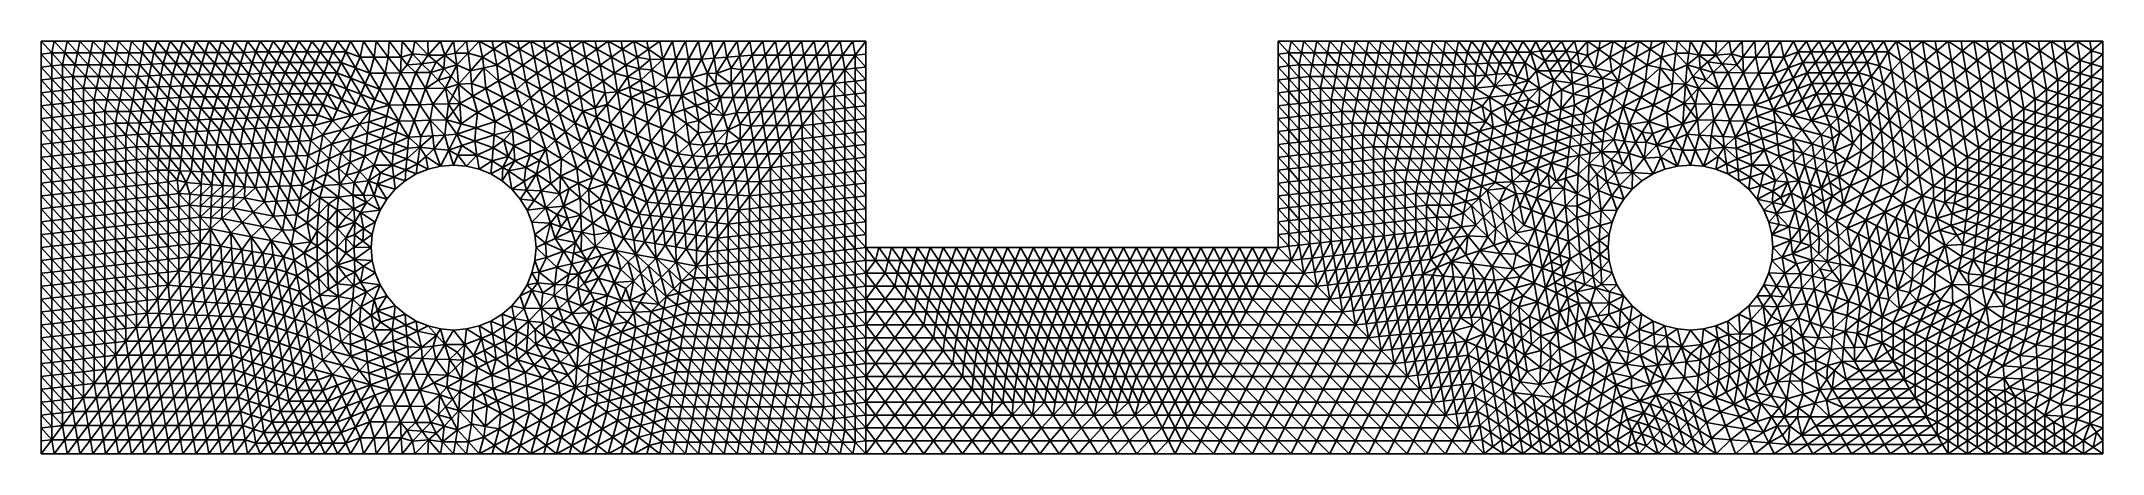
# Model space of a CAD drawing. Extents: x 100 to 350, y 100 to 150.
import ezdxf

# ---------------------------------------------------------------- set-up
doc = ezdxf.new("R2010")
doc.units = 0

msp = doc.modelspace()

# ---------------------------------------------------------------- linework, layer by layer
at = {"color": 1}
for p, q in [((101.28406, 148.579372), (100, 150)), ((100, 150), (101.28406, 148.579372)), ((101.5625, 150), (101.28406, 148.579372)), ((101.28406, 148.579372), (101.5625, 150)), ((102.84656, 148.579372), (101.5625, 150)), ((101.5625, 150), (102.84656, 148.579372)), ((102.84656, 148.579372), (103.125, 150)), ((103.125, 150), (102.84656, 148.579372)), ((103.125, 150), (104.40906, 148.579372)), ((104.40906, 148.579372), (103.125, 150)), ((104.6875, 150), (104.40906, 148.579372)), ((104.40906, 148.579372), (104.6875, 150)), ((105.97156, 148.579372), (104.6875, 150)), ((104.6875, 150), (105.97156, 148.579372)), ((105.97156, 148.579372), (106.25, 150)), ((106.25, 150), (105.97156, 148.579372)), ((106.25, 150), (107.53406, 148.579372)), ((107.53406, 148.579372), (106.25, 150)), ((107.8125, 150), (107.53406, 148.579372)), ((107.53406, 148.579372), (107.8125, 150)), ((109.09656, 148.579372), (107.8125, 150)), ((107.8125, 150), (109.09656, 148.579372)), ((109.375, 150), (109.09656, 148.579372)), ((109.09656, 148.579372), (109.375, 150)), ((110.65906, 148.579372), (109.375, 150)), ((109.375, 150), (110.65906, 148.579372)), ((110.9375, 150), (110.65906, 148.579372)), ((110.65906, 148.579372), (110.9375, 150)), ((112.22156, 148.579372), (110.9375, 150)), ((110.9375, 150), (112.22156, 148.579372)), ((112.22156, 148.579372), (112.5, 150)), ((112.5, 150), (112.22156, 148.579372)), ((112.5, 150), (113.644841, 148.650308)), ((113.644841, 148.650308), (112.5, 150)), ((114.0625, 150), (113.644841, 148.650308)), ((113.644841, 148.650308), (114.0625, 150)), ((115.207341, 148.650308), (114.0625, 150)), ((114.0625, 150), (115.207341, 148.650308)), ((115.625, 150), (115.207341, 148.650308)), ((115.207341, 148.650308), (115.625, 150)), ((116.769841, 148.650308), (115.625, 150)), ((115.625, 150), (116.769841, 148.650308)), ((117.1875, 150), (116.769841, 148.650308)), ((116.769841, 148.650308), (117.1875, 150)), ((118.332341, 148.650308), (117.1875, 150)), ((117.1875, 150), (118.332341, 148.650308)), ((118.332341, 148.650308), (118.75, 150)), ((118.75, 150), (118.332341, 148.650308)), ((118.75, 150), (119.894841, 148.650308)), ((119.894841, 148.650308), (118.75, 150)), ((120.3125, 150), (119.894841, 148.650308)), ((119.894841, 148.650308), (120.3125, 150)), ((121.457341, 148.650308), (120.3125, 150)), ((120.3125, 150), (121.457341, 148.650308)), ((121.457341, 148.650308), (121.875, 150)), ((121.875, 150), (121.457341, 148.650308)), ((121.875, 150), (123.019841, 148.650308)), ((123.019841, 148.650308), (121.875, 150)), ((123.4375, 150), (123.019841, 148.650308)), ((123.019841, 148.650308), (123.4375, 150)), ((124.582341, 148.650308), (123.4375, 150)), ((123.4375, 150), (124.582341, 148.650308)), ((124.582341, 148.650308), (125, 150)), ((125, 150), (124.582341, 148.650308)), ((125, 150), (126.005621, 148.721244)), ((126.005621, 148.721244), (125, 150)), ((126.5625, 150), (126.005621, 148.721244)), ((126.005621, 148.721244), (126.5625, 150)), ((127.568121, 148.721244), (126.5625, 150)), ((126.5625, 150), (127.568121, 148.721244)), ((128.125, 150), (127.568121, 148.721244)), ((127.568121, 148.721244), (128.125, 150)), ((129.130621, 148.721244), (128.125, 150)), ((128.125, 150), (129.130621, 148.721244)), ((129.6875, 150), (129.130621, 148.721244)), ((129.130621, 148.721244), (129.6875, 150)), ((130.693121, 148.721244), (129.6875, 150)), ((129.6875, 150), (130.693121, 148.721244)), ((130.693121, 148.721244), (131.25, 150)), ((131.25, 150), (130.693121, 148.721244)), ((131.25, 150), (132.255621, 148.721244)), ((132.255621, 148.721244), (131.25, 150)), ((132.8125, 150), (132.255621, 148.721244)), ((132.255621, 148.721244), (132.8125, 150)), ((133.818121, 148.721244), (132.8125, 150)), ((132.8125, 150), (133.818121, 148.721244)), ((133.818121, 148.721244), (134.375, 150)), ((134.375, 150), (133.818121, 148.721244)), ((134.375, 150), (135.380621, 148.721244)), ((135.380621, 148.721244), (134.375, 150)), ((135.9375, 150), (135.380621, 148.721244)), ((135.380621, 148.721244), (135.9375, 150)), ((136.943121, 148.721244), (135.9375, 150)), ((135.9375, 150), (136.943121, 148.721244)), ((136.943121, 148.721244), (137.5, 150)), ((137.5, 150), (136.943121, 148.721244)), ((137.5, 150), (138.676229, 148.063821)), ((138.676229, 148.063821), (137.5, 150)), ((139.0625, 150), (138.676229, 148.063821)), ((138.676229, 148.063821), (139.0625, 150)), ((140.384182, 148.075268), (139.0625, 150)), ((139.0625, 150), (140.384182, 148.075268)), ((140.384182, 148.075268), (140.625, 150)), ((140.625, 150), (140.384182, 148.075268)), ((142.092136, 148.086716), (140.625, 150)), ((140.625, 150), (142.092136, 148.086716)), ((142.1875, 150), (142.092136, 148.086716)), ((142.092136, 148.086716), (142.1875, 150)), ((143.654636, 148.086716), (142.1875, 150)), ((142.1875, 150), (143.654636, 148.086716)), ((143.75, 150), (143.654636, 148.086716)), ((143.654636, 148.086716), (143.75, 150)), ((145.033068, 148.46801), (143.75, 150)), ((143.75, 150), (145.033068, 148.46801)), ((145.3125, 150), (145.033068, 148.46801)), ((145.033068, 148.46801), (145.3125, 150)), ((146.924488, 148.328738), (145.3125, 150)), ((145.3125, 150), (146.924488, 148.328738)), ((146.924488, 148.328738), (146.875, 150)), ((146.875, 150), (146.924488, 148.328738)), ((148.4375, 150), (146.924488, 148.328738)), ((146.924488, 148.328738), (148.4375, 150)), ((148.94976, 148.317992), (148.4375, 150)), ((148.4375, 150), (148.94976, 148.317992)), ((148.94976, 148.317992), (150, 150)), ((150, 150), (148.94976, 148.317992)), ((150, 150), (150.194339, 148.57076)), ((150.194339, 148.57076), (150, 150)), ((150.194339, 148.57076), (151.5625, 150)), ((151.5625, 150), (150.194339, 148.57076)), ((151.5625, 150), (151.756839, 148.57076)), ((151.756839, 148.57076), (151.5625, 150)), ((153.125, 150), (151.756839, 148.57076)), ((151.756839, 148.57076), (153.125, 150)), ((153.511271, 148.063821), (153.125, 150)), ((154.880636, 149.03191), (153.125, 150)), ((153.125, 150), (153.511271, 148.063821)), ((153.125, 150), (154.880636, 149.03191)), ((154.6875, 150), (154.880636, 149.03191)), ((154.880636, 149.03191), (154.6875, 150)), ((154.880636, 149.03191), (156.25, 150)), ((156.25, 150), (154.880636, 149.03191)), ((156.636271, 148.063821), (156.25, 150)), ((158.005636, 149.03191), (156.25, 150)), ((156.25, 150), (156.636271, 148.063821)), ((156.25, 150), (158.005636, 149.03191)), ((157.8125, 150), (158.005636, 149.03191)), ((158.005636, 149.03191), (157.8125, 150)), ((159.375, 150), (158.005636, 149.03191)), ((158.005636, 149.03191), (159.375, 150)), ((159.761271, 148.063821), (159.375, 150)), ((161.130636, 149.03191), (159.375, 150)), ((159.375, 150), (159.761271, 148.063821)), ((159.375, 150), (161.130636, 149.03191)), ((160.9375, 150), (161.130636, 149.03191)), ((161.130636, 149.03191), (160.9375, 150)), ((161.130636, 149.03191), (162.5, 150)), ((162.5, 150), (161.130636, 149.03191)), ((162.886271, 148.063821), (162.5, 150)), ((164.255636, 149.03191), (162.5, 150)), ((162.5, 150), (162.886271, 148.063821)), ((162.5, 150), (164.255636, 149.03191)), ((164.0625, 150), (164.255636, 149.03191)), ((164.255636, 149.03191), (164.0625, 150)), ((165.625, 150), (164.255636, 149.03191)), ((164.255636, 149.03191), (165.625, 150)), ((166.011271, 148.063821), (165.625, 150)), ((167.380636, 149.03191), (165.625, 150)), ((165.625, 150), (166.011271, 148.063821)), ((165.625, 150), (167.380636, 149.03191)), ((167.1875, 150), (167.380636, 149.03191)), ((167.380636, 149.03191), (167.1875, 150)), ((167.380636, 149.03191), (168.75, 150)), ((168.75, 150), (167.380636, 149.03191)), ((169.136271, 148.063821), (168.75, 150)), ((170.505636, 149.03191), (168.75, 150)), ((168.75, 150), (169.136271, 148.063821)), ((168.75, 150), (170.505636, 149.03191)), ((170.3125, 150), (170.505636, 149.03191)), ((170.505636, 149.03191), (170.3125, 150)), ((171.875, 150), (170.505636, 149.03191)), ((170.505636, 149.03191), (171.875, 150)), ((173.630636, 149.03191), (171.875, 150)), ((171.875, 150), (172.261271, 148.063821)), ((172.261271, 148.063821), (171.875, 150)), ((171.875, 150), (173.630636, 149.03191)), ((173.4375, 150), (173.630636, 149.03191)), ((173.630636, 149.03191), (173.4375, 150)), ((173.630636, 149.03191), (175, 150)), ((175, 150), (173.630636, 149.03191)), ((175.375007, 147.811583), (175, 150)), ((175, 150), (175.375007, 147.811583)), ((176.5625, 150), (175.375007, 147.811583)), ((175.375007, 147.811583), (176.5625, 150)), ((176.5625, 150), (176.937507, 147.811583)), ((176.937507, 147.811583), (176.5625, 150)), ((176.937507, 147.811583), (178.125, 150)), ((178.125, 150), (176.937507, 147.811583)), ((178.125, 150), (178.500007, 147.811583)), ((178.500007, 147.811583), (178.125, 150)), ((179.6875, 150), (178.500007, 147.811583)), ((178.500007, 147.811583), (179.6875, 150)), ((179.6875, 150), (180.062507, 147.811583)), ((180.062507, 147.811583), (179.6875, 150)), ((180.062507, 147.811583), (181.25, 150)), ((181.25, 150), (180.062507, 147.811583)), ((181.25, 150), (181.600865, 147.932594)), ((181.600865, 147.932594), (181.25, 150)), ((182.8125, 150), (181.600865, 147.932594)), ((181.600865, 147.932594), (182.8125, 150)), ((183.139223, 148.053606), (182.8125, 150)), ((182.8125, 150), (183.139223, 148.053606)), ((183.139223, 148.053606), (184.375, 150)), ((184.375, 150), (183.139223, 148.053606)), ((184.375, 150), (184.677581, 148.174617)), ((184.677581, 148.174617), (184.375, 150)), ((185.9375, 150), (184.677581, 148.174617)), ((184.677581, 148.174617), (185.9375, 150)), ((185.9375, 150), (186.21594, 148.295628)), ((186.21594, 148.295628), (185.9375, 150)), ((186.21594, 148.295628), (187.5, 150)), ((187.5, 150), (186.21594, 148.295628)), ((187.77844, 148.295628), (187.5, 150)), ((187.5, 150), (187.77844, 148.295628)), ((189.0625, 150), (187.77844, 148.295628)), ((187.77844, 148.295628), (189.0625, 150)), ((189.34094, 148.295628), (189.0625, 150)), ((189.0625, 150), (189.34094, 148.295628)), ((190.625, 150), (189.34094, 148.295628)), ((189.34094, 148.295628), (190.625, 150)), ((190.90344, 148.295628), (190.625, 150)), ((190.625, 150), (190.90344, 148.295628)), ((192.1875, 150), (190.90344, 148.295628)), ((190.90344, 148.295628), (192.1875, 150)), ((192.1875, 150), (192.46594, 148.295628)), ((192.46594, 148.295628), (192.1875, 150)), ((193.75, 150), (192.46594, 148.295628)), ((192.46594, 148.295628), (193.75, 150)), ((194.02844, 148.295628), (193.75, 150)), ((193.75, 150), (194.02844, 148.295628)), ((194.02844, 148.295628), (195.3125, 150)), ((195.3125, 150), (194.02844, 148.295628)), ((195.3125, 150), (195.59094, 148.295628)), ((195.59094, 148.295628), (195.3125, 150)), ((195.59094, 148.295628), (196.875, 150)), ((196.875, 150), (195.59094, 148.295628)), ((197.15344, 148.295628), (196.875, 150)), ((196.875, 150), (197.15344, 148.295628)), ((198.4375, 150), (197.15344, 148.295628)), ((197.15344, 148.295628), (198.4375, 150)), ((198.71594, 148.295628), (198.4375, 150)), ((198.4375, 150), (198.71594, 148.295628)), ((198.71594, 148.295628), (200, 150)), ((200, 150), (198.71594, 148.295628)), ((251.28406, 148.579372), (250, 150)), ((250, 150), (251.28406, 148.579372)), ((251.5625, 150), (251.28406, 148.579372)), ((251.28406, 148.579372), (251.5625, 150)), ((252.84656, 148.579372), (251.5625, 150)), ((251.5625, 150), (252.84656, 148.579372)), ((252.84656, 148.579372), (253.125, 150)), ((253.125, 150), (252.84656, 148.579372)), ((253.125, 150), (254.40906, 148.579372)), ((254.40906, 148.579372), (253.125, 150)), ((254.6875, 150), (254.40906, 148.579372)), ((254.40906, 148.579372), (254.6875, 150)), ((255.97156, 148.579372), (254.6875, 150)), ((254.6875, 150), (255.97156, 148.579372)), ((255.97156, 148.579372), (256.25, 150)), ((256.25, 150), (255.97156, 148.579372)), ((256.25, 150), (257.53406, 148.579372)), ((257.53406, 148.579372), (256.25, 150)), ((257.8125, 150), (257.53406, 148.579372)), ((257.53406, 148.579372), (257.8125, 150)), ((259.09656, 148.579372), (257.8125, 150)), ((257.8125, 150), (259.09656, 148.579372)), ((259.375, 150), (259.09656, 148.579372)), ((259.09656, 148.579372), (259.375, 150)), ((260.65906, 148.579372), (259.375, 150)), ((259.375, 150), (260.65906, 148.579372)), ((260.9375, 150), (260.65906, 148.579372)), ((260.65906, 148.579372), (260.9375, 150)), ((262.22156, 148.579372), (260.9375, 150)), ((260.9375, 150), (262.22156, 148.579372)), ((262.22156, 148.579372), (262.5, 150)), ((262.5, 150), (262.22156, 148.579372)), ((262.5, 150), (263.78406, 148.579372)), ((263.78406, 148.579372), (262.5, 150)), ((264.0625, 150), (263.78406, 148.579372)), ((263.78406, 148.579372), (264.0625, 150)), ((265.34656, 148.579372), (264.0625, 150)), ((264.0625, 150), (265.34656, 148.579372)), ((265.625, 150), (265.34656, 148.579372)), ((265.34656, 148.579372), (265.625, 150)), ((266.90906, 148.579372), (265.625, 150)), ((265.625, 150), (266.90906, 148.579372)), ((267.1875, 150), (266.90906, 148.579372)), ((266.90906, 148.579372), (267.1875, 150)), ((268.47156, 148.579372), (267.1875, 150)), ((267.1875, 150), (268.47156, 148.579372)), ((268.47156, 148.579372), (268.75, 150)), ((268.75, 150), (268.47156, 148.579372)), ((268.75, 150), (270.03406, 148.579372)), ((270.03406, 148.579372), (268.75, 150)), ((270.3125, 150), (270.03406, 148.579372)), ((270.03406, 148.579372), (270.3125, 150)), ((270.3125, 150), (271.59656, 148.579372)), ((271.59656, 148.579372), (270.3125, 150)), ((271.875, 150), (271.59656, 148.579372)), ((271.59656, 148.579372), (271.875, 150)), ((272.974411, 148.635939), (271.875, 150)), ((271.875, 150), (272.974411, 148.635939)), ((273.4375, 150), (272.974411, 148.635939)), ((272.974411, 148.635939), (273.4375, 150)), ((274.536911, 148.635939), (273.4375, 150)), ((273.4375, 150), (274.536911, 148.635939)), ((275, 150), (274.536911, 148.635939)), ((274.536911, 148.635939), (275, 150)), ((275.914761, 148.692507), (275, 150)), ((275, 150), (275.914761, 148.692507)), ((276.5625, 150), (275.914761, 148.692507)), ((275.914761, 148.692507), (276.5625, 150)), ((277.477261, 148.692507), (276.5625, 150)), ((276.5625, 150), (277.477261, 148.692507)), ((278.125, 150), (277.477261, 148.692507)), ((277.477261, 148.692507), (278.125, 150)), ((279.039761, 148.692507), (278.125, 150)), ((278.125, 150), (279.039761, 148.692507)), ((279.6875, 150), (279.039761, 148.692507)), ((279.039761, 148.692507), (279.6875, 150)), ((280.602261, 148.692507), (279.6875, 150)), ((279.6875, 150), (280.602261, 148.692507)), ((280.602261, 148.692507), (281.25, 150)), ((281.25, 150), (280.602261, 148.692507)), ((281.25, 150), (281.795462, 148.805641)), ((281.795462, 148.805641), (281.25, 150)), ((282.8125, 150), (281.795462, 148.805641)), ((281.795462, 148.805641), (282.8125, 150)), ((283.357962, 148.805641), (282.8125, 150)), ((282.8125, 150), (283.357962, 148.805641)), ((283.357962, 148.805641), (284.375, 150)), ((284.375, 150), (283.357962, 148.805641)), ((284.920462, 148.805641), (284.375, 150)), ((284.375, 150), (284.920462, 148.805641)), ((285.9375, 150), (284.920462, 148.805641)), ((284.920462, 148.805641), (285.9375, 150)), ((286.307086, 148.579849), (285.9375, 150)), ((285.9375, 150), (286.307086, 148.579849)), ((286.307086, 148.579849), (287.5, 150)), ((287.5, 150), (286.307086, 148.579849)), ((288.869364, 149.03191), (287.5, 150)), ((287.5, 150), (287.525107, 148.292764)), ((287.525107, 148.292764), (287.5, 150)), ((287.5, 150), (288.869364, 149.03191)), ((290.625, 150), (288.869364, 149.03191)), ((289.0625, 150), (288.869364, 149.03191)), ((288.869364, 149.03191), (290.625, 150)), ((288.869364, 149.03191), (289.0625, 150)), ((290.625, 150), (290.238729, 148.063821)), ((290.238729, 148.063821), (290.625, 150)), ((291.994364, 149.03191), (290.625, 150)), ((290.625, 150), (291.994364, 149.03191)), ((293.75, 150), (291.994364, 149.03191)), ((292.1875, 150), (291.994364, 149.03191)), ((291.994364, 149.03191), (293.75, 150)), ((291.994364, 149.03191), (292.1875, 150)), ((293.363729, 148.063821), (293.75, 150)), ((293.75, 150), (293.363729, 148.063821)), ((295.119364, 149.03191), (293.75, 150)), ((293.75, 150), (295.119364, 149.03191)), ((295.3125, 150), (295.119364, 149.03191)), ((295.119364, 149.03191), (296.875, 150)), ((296.875, 150), (295.119364, 149.03191)), ((295.119364, 149.03191), (295.3125, 150)), ((296.875, 150), (296.488729, 148.063821)), ((296.488729, 148.063821), (296.875, 150)), ((298.243161, 148.57076), (296.875, 150)), ((296.875, 150), (298.243161, 148.57076)), ((298.4375, 150), (298.243161, 148.57076)), ((298.243161, 148.57076), (298.4375, 150)), ((299.805661, 148.57076), (298.4375, 150)), ((298.4375, 150), (299.805661, 148.57076)), ((300, 150), (299.805661, 148.57076)), ((299.805661, 148.57076), (300, 150)), ((301.05024, 148.317992), (300, 150)), ((300, 150), (301.05024, 148.317992)), ((301.5625, 150), (301.05024, 148.317992)), ((301.05024, 148.317992), (301.5625, 150)), ((301.5625, 150), (303.075512, 148.328738)), ((303.075512, 148.328738), (301.5625, 150)), ((303.075512, 148.328738), (303.125, 150)), ((304.6875, 150), (303.075512, 148.328738)), ((303.125, 150), (303.075512, 148.328738)), ((303.075512, 148.328738), (304.6875, 150)), ((304.6875, 150), (304.966932, 148.46801)), ((304.966932, 148.46801), (304.6875, 150)), ((304.966932, 148.46801), (306.25, 150)), ((306.25, 150), (304.966932, 148.46801)), ((306.25, 150), (306.345364, 148.086716)), ((306.345364, 148.086716), (306.25, 150)), ((307.8125, 150), (306.345364, 148.086716)), ((306.345364, 148.086716), (307.8125, 150)), ((307.8125, 150), (307.907864, 148.086716)), ((307.907864, 148.086716), (307.8125, 150)), ((309.375, 150), (307.907864, 148.086716)), ((307.907864, 148.086716), (309.375, 150)), ((309.615818, 148.075268), (309.375, 150)), ((309.375, 150), (309.615818, 148.075268)), ((310.9375, 150), (309.615818, 148.075268)), ((309.615818, 148.075268), (310.9375, 150)), ((310.9375, 150), (311.323771, 148.063821)), ((311.323771, 148.063821), (310.9375, 150)), ((311.323771, 148.063821), (312.5, 150)), ((312.5, 150), (311.323771, 148.063821)), ((312.5, 150), (313.056879, 148.721244)), ((313.056879, 148.721244), (312.5, 150)), ((313.056879, 148.721244), (314.0625, 150)), ((314.0625, 150), (313.056879, 148.721244)), ((314.0625, 150), (314.619379, 148.721244)), ((314.619379, 148.721244), (314.0625, 150)), ((314.619379, 148.721244), (315.625, 150)), ((315.625, 150), (314.619379, 148.721244)), ((315.625, 150), (316.181879, 148.721244)), ((316.181879, 148.721244), (315.625, 150)), ((316.181879, 148.721244), (317.1875, 150)), ((317.1875, 150), (316.181879, 148.721244)), ((317.1875, 150), (317.744379, 148.721244)), ((317.744379, 148.721244), (317.1875, 150)), ((317.744379, 148.721244), (318.75, 150)), ((318.75, 150), (317.744379, 148.721244)), ((319.306879, 148.721244), (318.75, 150)), ((318.75, 150), (319.306879, 148.721244)), ((320.3125, 150), (319.306879, 148.721244)), ((319.306879, 148.721244), (320.3125, 150)), ((320.3125, 150), (320.869379, 148.721244)), ((320.869379, 148.721244), (320.3125, 150)), ((320.869379, 148.721244), (321.875, 150)), ((321.875, 150), (320.869379, 148.721244)), ((321.875, 150), (322.431879, 148.721244)), ((322.431879, 148.721244), (321.875, 150)), ((322.431879, 148.721244), (323.4375, 150)), ((323.4375, 150), (322.431879, 148.721244)), ((323.4375, 150), (323.994379, 148.721244)), ((323.994379, 148.721244), (323.4375, 150)), ((323.994379, 148.721244), (325, 150)), ((325, 150), (323.994379, 148.721244)), ((326.757813, 148.828125), (325, 150)), ((325, 150), (325.511147, 147.620623)), ((325.511147, 147.620623), (325, 150)), ((325, 150), (326.757813, 148.828125)), ((326.5625, 150), (326.757813, 148.828125)), ((326.757813, 148.828125), (326.5625, 150)), ((328.125, 150), (326.757813, 148.828125)), ((326.757813, 148.828125), (328.125, 150)), ((328.515625, 147.65625), (328.125, 150)), ((329.882813, 148.828125), (328.125, 150)), ((328.125, 150), (328.515625, 147.65625)), ((328.125, 150), (329.882813, 148.828125)), ((329.6875, 150), (329.882813, 148.828125)), ((329.882813, 148.828125), (329.6875, 150)), ((331.25, 150), (329.882813, 148.828125)), ((329.882813, 148.828125), (331.25, 150)), ((331.640625, 147.65625), (331.25, 150)), ((333.007813, 148.828125), (331.25, 150)), ((331.25, 150), (331.640625, 147.65625)), ((331.25, 150), (333.007813, 148.828125)), ((332.8125, 150), (333.007813, 148.828125)), ((333.007813, 148.828125), (332.8125, 150)), ((334.375, 150), (333.007813, 148.828125)), ((333.007813, 148.828125), (334.375, 150)), ((334.765625, 147.65625), (334.375, 150)), ((336.132813, 148.828125), (334.375, 150)), ((334.375, 150), (334.765625, 147.65625)), ((334.375, 150), (336.132813, 148.828125)), ((335.9375, 150), (336.132813, 148.828125)), ((336.132813, 148.828125), (335.9375, 150)), ((336.132813, 148.828125), (337.5, 150)), ((337.5, 150), (336.132813, 148.828125)), ((339.257813, 148.828125), (337.5, 150)), ((337.5, 150), (337.890625, 147.65625)), ((337.890625, 147.65625), (337.5, 150)), ((337.5, 150), (339.257813, 148.828125)), ((339.0625, 150), (339.257813, 148.828125)), ((339.257813, 148.828125), (339.0625, 150)), ((340.625, 150), (339.257813, 148.828125)), ((339.257813, 148.828125), (340.625, 150)), ((341.015625, 147.65625), (340.625, 150)), ((342.382813, 148.828125), (340.625, 150)), ((340.625, 150), (341.015625, 147.65625)), ((340.625, 150), (342.382813, 148.828125)), ((342.1875, 150), (342.382813, 148.828125)), ((342.382813, 148.828125), (342.1875, 150)), ((342.382813, 148.828125), (343.75, 150)), ((343.75, 150), (342.382813, 148.828125)), ((345.507813, 148.828125), (343.75, 150)), ((343.75, 150), (344.140625, 147.65625)), ((344.140625, 147.65625), (343.75, 150)), ((343.75, 150), (345.507813, 148.828125)), ((345.3125, 150), (345.507813, 148.828125)), ((345.507813, 148.828125), (345.3125, 150)), ((346.875, 150), (345.507813, 148.828125)), ((345.507813, 148.828125), (346.875, 150)), ((347.265625, 147.65625), (346.875, 150)), ((348.632813, 148.828125), (346.875, 150)), ((346.875, 150), (347.265625, 147.65625)), ((346.875, 150), (348.632813, 148.828125)), ((348.4375, 150), (348.632813, 148.828125)), ((348.632813, 148.828125), (348.4375, 150)), ((348.632813, 148.828125), (350, 150)), ((350, 150), (348.632813, 148.828125)), ((101.28406, 148.579372), (100, 148.4375)), ((100, 148.4375), (101.28406, 148.579372)), ((100, 148.4375), (101.28406, 147.016872)), ((101.28406, 147.016872), (100, 148.4375)), ((101.28406, 147.016872), (101.28406, 148.579372)), ((102.84656, 148.579372), (101.28406, 148.579372)), ((101.28406, 148.579372), (102.568121, 147.158744)), ((101.28406, 148.579372), (102.84656, 148.579372)), ((102.568121, 147.158744), (101.28406, 148.579372)), ((101.28406, 148.579372), (101.28406, 147.016872)), ((102.568121, 147.158744), (102.84656, 148.579372)), ((102.84656, 148.579372), (102.568121, 147.158744)), ((104.130621, 147.158744), (102.84656, 148.579372)), ((102.84656, 148.579372), (104.130621, 147.158744)), ((104.40906, 148.579372), (102.84656, 148.579372)), ((102.84656, 148.579372), (104.40906, 148.579372)), ((104.130621, 147.158744), (104.40906, 148.579372)), ((104.40906, 148.579372), (104.130621, 147.158744)), ((105.97156, 148.579372), (104.40906, 148.579372)), ((104.40906, 148.579372), (105.693121, 147.158744)), ((104.40906, 148.579372), (105.97156, 148.579372)), ((105.693121, 147.158744), (104.40906, 148.579372)), ((105.693121, 147.158744), (105.97156, 148.579372)), ((105.97156, 148.579372), (105.693121, 147.158744)), ((107.255621, 147.158744), (105.97156, 148.579372)), ((105.97156, 148.579372), (107.255621, 147.158744)), ((107.53406, 148.579372), (105.97156, 148.579372)), ((105.97156, 148.579372), (107.53406, 148.579372)), ((107.53406, 148.579372), (107.255621, 147.158744)), ((107.255621, 147.158744), (107.53406, 148.579372)), ((108.818121, 147.158744), (107.53406, 148.579372)), ((107.53406, 148.579372), (109.09656, 148.579372)), ((109.09656, 148.579372), (107.53406, 148.579372)), ((107.53406, 148.579372), (108.818121, 147.158744)), ((109.09656, 148.579372), (108.818121, 147.158744)), ((108.818121, 147.158744), (109.09656, 148.579372)), ((109.09656, 148.579372), (110.65906, 148.579372)), ((109.09656, 148.579372), (110.380621, 147.158744)), ((110.65906, 148.579372), (109.09656, 148.579372)), ((110.380621, 147.158744), (109.09656, 148.579372)), ((110.380621, 147.158744), (110.65906, 148.579372)), ((110.65906, 148.579372), (110.380621, 147.158744)), ((112.22156, 148.579372), (110.65906, 148.579372)), ((110.65906, 148.579372), (111.943121, 147.158744)), ((110.65906, 148.579372), (112.22156, 148.579372)), ((111.943121, 147.158744), (110.65906, 148.579372)), ((111.943121, 147.158744), (112.22156, 148.579372)), ((112.22156, 148.579372), (111.943121, 147.158744)), ((112.22156, 148.579372), (113.644841, 148.650308)), ((113.644841, 148.650308), (112.22156, 148.579372)), ((113.366401, 147.22968), (112.22156, 148.579372)), ((112.22156, 148.579372), (113.366401, 147.22968)), ((113.644841, 148.650308), (113.366401, 147.22968)), ((113.366401, 147.22968), (113.644841, 148.650308)), ((113.644841, 148.650308), (115.207341, 148.650308)), ((114.789681, 147.300616), (113.644841, 148.650308)), ((115.207341, 148.650308), (113.644841, 148.650308)), ((113.644841, 148.650308), (114.789681, 147.300616)), ((115.207341, 148.650308), (114.789681, 147.300616)), ((114.789681, 147.300616), (115.207341, 148.650308)), ((115.207341, 148.650308), (116.769841, 148.650308)), ((115.207341, 148.650308), (116.352181, 147.300616)), ((116.769841, 148.650308), (115.207341, 148.650308)), ((116.352181, 147.300616), (115.207341, 148.650308)), ((116.352181, 147.300616), (116.769841, 148.650308)), ((116.769841, 148.650308), (116.352181, 147.300616)), ((118.332341, 148.650308), (116.769841, 148.650308)), ((116.769841, 148.650308), (117.914681, 147.300616)), ((116.769841, 148.650308), (118.332341, 148.650308)), ((117.914681, 147.300616), (116.769841, 148.650308)), ((117.914681, 147.300616), (118.332341, 148.650308)), ((118.332341, 148.650308), (117.914681, 147.300616)), ((118.332341, 148.650308), (119.477181, 147.300616)), ((119.894841, 148.650308), (118.332341, 148.650308)), ((119.477181, 147.300616), (118.332341, 148.650308)), ((118.332341, 148.650308), (119.894841, 148.650308)), ((119.894841, 148.650308), (119.477181, 147.300616)), ((119.477181, 147.300616), (119.894841, 148.650308)), ((121.039681, 147.300616), (119.894841, 148.650308)), ((121.457341, 148.650308), (119.894841, 148.650308)), ((119.894841, 148.650308), (121.039681, 147.300616)), ((119.894841, 148.650308), (121.457341, 148.650308)), ((121.039681, 147.300616), (121.457341, 148.650308)), ((121.457341, 148.650308), (121.039681, 147.300616)), ((122.602181, 147.300616), (121.457341, 148.650308)), ((121.457341, 148.650308), (122.602181, 147.300616)), ((123.019841, 148.650308), (121.457341, 148.650308)), ((121.457341, 148.650308), (123.019841, 148.650308)), ((122.602181, 147.300616), (123.019841, 148.650308)), ((123.019841, 148.650308), (122.602181, 147.300616)), ((124.582341, 148.650308), (123.019841, 148.650308)), ((123.019841, 148.650308), (124.164681, 147.300616)), ((123.019841, 148.650308), (124.582341, 148.650308)), ((124.164681, 147.300616), (123.019841, 148.650308)), ((124.164681, 147.300616), (124.582341, 148.650308)), ((124.582341, 148.650308), (124.164681, 147.300616)), ((126.005621, 148.721244), (124.582341, 148.650308)), ((124.582341, 148.650308), (126.005621, 148.721244)), ((125.587962, 147.371552), (124.582341, 148.650308)), ((124.582341, 148.650308), (125.587962, 147.371552)), ((126.005621, 148.721244), (125.587962, 147.371552)), ((125.587962, 147.371552), (126.005621, 148.721244)), ((126.005621, 148.721244), (127.568121, 148.721244)), ((127.011242, 147.442488), (126.005621, 148.721244)), ((127.568121, 148.721244), (126.005621, 148.721244)), ((126.005621, 148.721244), (127.011242, 147.442488)), ((127.568121, 148.721244), (127.011242, 147.442488)), ((127.011242, 147.442488), (127.568121, 148.721244)), ((127.568121, 148.721244), (129.130621, 148.721244)), ((127.568121, 148.721244), (128.573742, 147.442488)), ((129.130621, 148.721244), (127.568121, 148.721244)), ((128.573742, 147.442488), (127.568121, 148.721244)), ((128.573742, 147.442488), (129.130621, 148.721244)), ((129.130621, 148.721244), (128.573742, 147.442488)), ((130.693121, 148.721244), (129.130621, 148.721244)), ((129.130621, 148.721244), (130.136242, 147.442488)), ((129.130621, 148.721244), (130.693121, 148.721244)), ((130.136242, 147.442488), (129.130621, 148.721244)), ((130.136242, 147.442488), (130.693121, 148.721244)), ((130.693121, 148.721244), (130.136242, 147.442488)), ((131.698742, 147.442488), (130.693121, 148.721244)), ((130.693121, 148.721244), (131.698742, 147.442488)), ((132.255621, 148.721244), (130.693121, 148.721244)), ((130.693121, 148.721244), (132.255621, 148.721244)), ((131.698742, 147.442488), (132.255621, 148.721244)), ((132.255621, 148.721244), (131.698742, 147.442488)), ((133.818121, 148.721244), (132.255621, 148.721244)), ((132.255621, 148.721244), (133.261242, 147.442488)), ((132.255621, 148.721244), (133.818121, 148.721244)), ((133.261242, 147.442488), (132.255621, 148.721244)), ((133.261242, 147.442488), (133.818121, 148.721244)), ((133.818121, 148.721244), (133.261242, 147.442488)), ((133.818121, 148.721244), (134.823742, 147.442488)), ((135.380621, 148.721244), (133.818121, 148.721244)), ((134.823742, 147.442488), (133.818121, 148.721244)), ((133.818121, 148.721244), (135.380621, 148.721244)), ((135.380621, 148.721244), (134.823742, 147.442488)), ((134.823742, 147.442488), (135.380621, 148.721244)), ((136.386242, 147.442488), (135.380621, 148.721244)), ((136.943121, 148.721244), (135.380621, 148.721244)), ((135.380621, 148.721244), (136.386242, 147.442488)), ((135.380621, 148.721244), (136.943121, 148.721244)), ((136.386242, 147.442488), (136.943121, 148.721244)), ((136.943121, 148.721244), (136.386242, 147.442488)), ((138.11935, 146.785065), (136.943121, 148.721244)), ((138.676229, 148.063821), (136.943121, 148.721244)), ((136.943121, 148.721244), (138.11935, 146.785065)), ((136.943121, 148.721244), (138.676229, 148.063821)), ((138.676229, 148.063821), (138.11935, 146.785065)), ((138.11935, 146.785065), (138.676229, 148.063821)), ((138.676229, 148.063821), (140.384182, 148.075268)), ((140.384182, 148.075268), (138.676229, 148.063821)), ((139.852458, 146.127641), (138.676229, 148.063821)), ((138.676229, 148.063821), (139.852458, 146.127641)), ((139.852458, 146.127641), (140.384182, 148.075268)), ((140.384182, 148.075268), (139.852458, 146.127641)), ((142.092136, 148.086716), (140.384182, 148.075268)), ((140.384182, 148.075268), (142.092136, 148.086716)), ((140.384182, 148.075268), (141.705865, 146.150536)), ((141.705865, 146.150536), (140.384182, 148.075268)), ((141.705865, 146.150536), (142.092136, 148.086716)), ((142.092136, 148.086716), (141.705865, 146.150536)), ((142.092136, 148.086716), (143.654636, 148.086716)), ((143.559272, 146.173431), (142.092136, 148.086716)), ((143.654636, 148.086716), (142.092136, 148.086716)), ((142.092136, 148.086716), (143.559272, 146.173431)), ((143.654636, 148.086716), (143.559272, 146.173431)), ((143.559272, 146.173431), (143.654636, 148.086716)), ((143.654636, 148.086716), (145.033068, 148.46801)), ((145.033068, 148.46801), (143.654636, 148.086716)), ((144.388204, 147.130073), (143.654636, 148.086716)), ((143.654636, 148.086716), (144.388204, 147.130073)), ((145.033068, 148.46801), (144.388204, 147.130073)), ((144.388204, 147.130073), (145.033068, 148.46801)), ((145.033068, 148.46801), (146.924488, 148.328738)), ((146.924488, 148.328738), (145.033068, 148.46801)), ((145.033068, 148.46801), (146.168583, 147.262532)), ((146.168583, 147.262532), (145.033068, 148.46801)), ((146.168583, 147.262532), (146.924488, 148.328738)), ((146.924488, 148.328738), (146.168583, 147.262532)), ((147.875935, 147.504554), (146.168583, 147.262532)), ((146.168583, 147.262532), (147.875935, 147.504554)), ((146.924488, 148.328738), (148.94976, 148.317992)), ((147.875935, 147.504554), (146.924488, 148.328738)), ((148.94976, 148.317992), (146.924488, 148.328738)), ((146.924488, 148.328738), (147.875935, 147.504554)), ((147.875935, 147.504554), (147.266086, 146.219221)), ((147.266086, 146.219221), (147.875935, 147.504554)), ((148.94976, 148.317992), (147.875935, 147.504554)), ((147.875935, 147.504554), (148.94976, 148.317992)), ((148.827382, 146.680371), (147.875935, 147.504554)), ((147.875935, 147.504554), (148.827382, 146.680371)), ((148.827382, 146.680371), (148.94976, 148.317992)), ((148.94976, 148.317992), (148.827382, 146.680371)), ((150.194339, 148.57076), (148.94976, 148.317992)), ((148.94976, 148.317992), (150.194339, 148.57076)), ((148.94976, 148.317992), (150.388679, 147.141521)), ((150.388679, 147.141521), (148.94976, 148.317992)), ((150.388679, 147.141521), (150.194339, 148.57076)), ((150.194339, 148.57076), (150.388679, 147.141521)), ((151.756839, 148.57076), (150.194339, 148.57076)), ((150.194339, 148.57076), (151.756839, 148.57076)), ((151.756839, 148.57076), (150.388679, 147.141521)), ((150.388679, 147.141521), (151.756839, 148.57076)), ((151.756839, 148.57076), (152.048348, 146.426901)), ((153.511271, 148.063821), (151.756839, 148.57076)), ((151.756839, 148.57076), (153.511271, 148.063821)), ((152.048348, 146.426901), (151.756839, 148.57076)), ((152.048348, 146.426901), (153.511271, 148.063821)), ((153.511271, 148.063821), (152.048348, 146.426901)), ((154.880636, 149.03191), (153.511271, 148.063821)), ((153.511271, 148.063821), (154.880636, 149.03191)), ((155.266907, 147.095731), (153.511271, 148.063821)), ((153.511271, 148.063821), (153.657628, 146.761316)), ((153.511271, 148.063821), (155.266907, 147.095731)), ((153.657628, 146.761316), (153.511271, 148.063821)), ((156.636271, 148.063821), (154.880636, 149.03191)), ((154.880636, 149.03191), (155.266907, 147.095731)), ((154.880636, 149.03191), (156.636271, 148.063821)), ((155.266907, 147.095731), (154.880636, 149.03191)), ((155.266907, 147.095731), (156.636271, 148.063821)), ((156.636271, 148.063821), (155.266907, 147.095731)), ((158.005636, 149.03191), (156.636271, 148.063821)), ((156.636271, 148.063821), (158.005636, 149.03191)), ((156.636271, 148.063821), (158.391907, 147.095731)), ((157.022542, 146.127641), (156.636271, 148.063821)), ((156.636271, 148.063821), (157.022542, 146.127641)), ((158.391907, 147.095731), (156.636271, 148.063821)), ((158.391907, 147.095731), (158.005636, 149.03191)), ((158.005636, 149.03191), (159.761271, 148.063821)), ((159.761271, 148.063821), (158.005636, 149.03191)), ((158.005636, 149.03191), (158.391907, 147.095731)), ((159.761271, 148.063821), (158.391907, 147.095731)), ((158.391907, 147.095731), (159.761271, 148.063821)), ((161.130636, 149.03191), (159.761271, 148.063821)), ((159.761271, 148.063821), (161.130636, 149.03191)), ((161.516907, 147.095731), (159.761271, 148.063821)), ((159.761271, 148.063821), (160.147542, 146.127641)), ((160.147542, 146.127641), (159.761271, 148.063821)), ((159.761271, 148.063821), (161.516907, 147.095731)), ((162.886271, 148.063821), (161.130636, 149.03191)), ((161.130636, 149.03191), (161.516907, 147.095731)), ((161.130636, 149.03191), (162.886271, 148.063821)), ((161.516907, 147.095731), (161.130636, 149.03191)), ((161.516907, 147.095731), (162.886271, 148.063821)), ((162.886271, 148.063821), (161.516907, 147.095731)), ((164.255636, 149.03191), (162.886271, 148.063821)), ((162.886271, 148.063821), (164.255636, 149.03191)), ((163.272542, 146.127641), (162.886271, 148.063821)), ((162.886271, 148.063821), (164.641907, 147.095731)), ((162.886271, 148.063821), (163.272542, 146.127641)), ((164.641907, 147.095731), (162.886271, 148.063821)), ((166.011271, 148.063821), (164.255636, 149.03191)), ((164.255636, 149.03191), (164.641907, 147.095731)), ((164.255636, 149.03191), (166.011271, 148.063821)), ((164.641907, 147.095731), (164.255636, 149.03191)), ((164.641907, 147.095731), (166.011271, 148.063821)), ((166.011271, 148.063821), (164.641907, 147.095731)), ((167.380636, 149.03191), (166.011271, 148.063821)), ((166.011271, 148.063821), (167.380636, 149.03191)), ((166.397542, 146.127641), (166.011271, 148.063821)), ((167.766907, 147.095731), (166.011271, 148.063821)), ((166.011271, 148.063821), (166.397542, 146.127641)), ((166.011271, 148.063821), (167.766907, 147.095731)), ((169.136271, 148.063821), (167.380636, 149.03191)), ((167.380636, 149.03191), (167.766907, 147.095731)), ((167.380636, 149.03191), (169.136271, 148.063821)), ((167.766907, 147.095731), (167.380636, 149.03191)), ((167.766907, 147.095731), (169.136271, 148.063821)), ((169.136271, 148.063821), (167.766907, 147.095731)), ((170.505636, 149.03191), (169.136271, 148.063821)), ((169.136271, 148.063821), (170.505636, 149.03191)), ((169.136271, 148.063821), (170.891907, 147.095731)), ((169.522542, 146.127641), (169.136271, 148.063821)), ((169.136271, 148.063821), (169.522542, 146.127641)), ((170.891907, 147.095731), (169.136271, 148.063821)), ((170.891907, 147.095731), (170.505636, 149.03191)), ((170.505636, 149.03191), (172.261271, 148.063821)), ((172.261271, 148.063821), (170.505636, 149.03191)), ((170.505636, 149.03191), (170.891907, 147.095731)), ((170.891907, 147.095731), (172.261271, 148.063821)), ((172.261271, 148.063821), (170.891907, 147.095731)), ((172.261271, 148.063821), (173.630636, 149.03191)), ((173.630636, 149.03191), (172.261271, 148.063821)), ((172.261271, 148.063821), (173.840873, 147.785161)), ((172.494243, 146.66453), (172.261271, 148.063821)), ((173.840873, 147.785161), (172.261271, 148.063821)), ((172.261271, 148.063821), (172.494243, 146.66453)), ((173.840873, 147.785161), (172.494243, 146.66453)), ((172.494243, 146.66453), (173.840873, 147.785161)), ((175.375007, 147.811583), (173.630636, 149.03191)), ((173.630636, 149.03191), (173.840873, 147.785161)), ((173.840873, 147.785161), (173.630636, 149.03191)), ((173.630636, 149.03191), (175.375007, 147.811583)), ((173.840873, 147.785161), (175.375007, 147.811583)), ((175.375007, 147.811583), (173.840873, 147.785161)), ((174.051111, 146.538412), (173.840873, 147.785161)), ((173.840873, 147.785161), (174.051111, 146.538412)), ((175.375007, 147.811583), (174.051111, 146.538412)), ((174.051111, 146.538412), (175.375007, 147.811583)), ((175.750015, 145.623166), (175.375007, 147.811583)), ((175.375007, 147.811583), (175.750015, 145.623166)), ((176.937507, 147.811583), (175.375007, 147.811583)), ((175.375007, 147.811583), (176.937507, 147.811583)), ((175.750015, 145.623166), (176.937507, 147.811583)), ((176.937507, 147.811583), (175.750015, 145.623166)), ((177.312515, 145.623166), (176.937507, 147.811583)), ((178.500007, 147.811583), (176.937507, 147.811583)), ((176.937507, 147.811583), (177.312515, 145.623166)), ((176.937507, 147.811583), (178.500007, 147.811583)), ((178.500007, 147.811583), (177.312515, 145.623166)), ((177.312515, 145.623166), (178.500007, 147.811583)), ((178.500007, 147.811583), (178.875015, 145.623166)), ((180.062507, 147.811583), (178.500007, 147.811583)), ((178.500007, 147.811583), (180.062507, 147.811583)), ((178.875015, 145.623166), (178.500007, 147.811583)), ((178.875015, 145.623166), (180.062507, 147.811583)), ((180.062507, 147.811583), (178.875015, 145.623166)), ((181.600865, 147.932594), (180.062507, 147.811583)), ((180.062507, 147.811583), (181.600865, 147.932594)), ((180.062507, 147.811583), (180.807658, 146.12772)), ((180.807658, 146.12772), (180.062507, 147.811583)), ((181.600865, 147.932594), (180.807658, 146.12772)), ((180.807658, 146.12772), (181.600865, 147.932594)), ((183.139223, 148.053606), (181.600865, 147.932594)), ((181.600865, 147.932594), (183.139223, 148.053606)), ((181.600865, 147.932594), (181.903447, 146.107211)), ((181.903447, 146.107211), (181.600865, 147.932594)), ((181.903447, 146.107211), (183.139223, 148.053606)), ((183.139223, 148.053606), (181.903447, 146.107211)), ((184.677581, 148.174617), (183.139223, 148.053606)), ((183.139223, 148.053606), (184.677581, 148.174617)), ((183.662404, 146.750614), (183.139223, 148.053606)), ((183.139223, 148.053606), (183.662404, 146.750614)), ((183.662404, 146.750614), (184.677581, 148.174617)), ((184.677581, 148.174617), (183.662404, 146.750614)), ((186.21594, 148.295628), (184.677581, 148.174617)), ((184.677581, 148.174617), (186.21594, 148.295628)), ((184.677581, 148.174617), (184.94395, 146.53075)), ((184.94395, 146.53075), (184.677581, 148.174617)), ((184.94395, 146.53075), (186.21594, 148.295628)), ((186.21594, 148.295628), (184.94395, 146.53075)), ((187.77844, 148.295628), (186.21594, 148.295628)), ((186.21594, 148.295628), (186.494379, 146.591256)), ((186.21594, 148.295628), (187.77844, 148.295628)), ((186.494379, 146.591256), (186.21594, 148.295628)), ((187.77844, 148.295628), (186.494379, 146.591256)), ((186.494379, 146.591256), (187.77844, 148.295628)), ((187.77844, 148.295628), (188.056879, 146.591256)), ((189.34094, 148.295628), (187.77844, 148.295628)), ((187.77844, 148.295628), (189.34094, 148.295628)), ((188.056879, 146.591256), (187.77844, 148.295628)), ((188.056879, 146.591256), (189.34094, 148.295628)), ((189.34094, 148.295628), (188.056879, 146.591256)), ((189.34094, 148.295628), (190.90344, 148.295628)), ((189.619379, 146.591256), (189.34094, 148.295628)), ((190.90344, 148.295628), (189.34094, 148.295628)), ((189.34094, 148.295628), (189.619379, 146.591256)), ((189.619379, 146.591256), (190.90344, 148.295628)), ((190.90344, 148.295628), (189.619379, 146.591256)), ((190.90344, 148.295628), (192.46594, 148.295628)), ((190.90344, 148.295628), (191.181879, 146.591256)), ((192.46594, 148.295628), (190.90344, 148.295628)), ((191.181879, 146.591256), (190.90344, 148.295628)), ((191.181879, 146.591256), (192.46594, 148.295628)), ((192.46594, 148.295628), (191.181879, 146.591256)), ((192.46594, 148.295628), (194.02844, 148.295628)), ((194.02844, 148.295628), (192.46594, 148.295628)), ((192.46594, 148.295628), (192.744379, 146.591256)), ((192.744379, 146.591256), (192.46594, 148.295628)), ((194.02844, 148.295628), (192.744379, 146.591256)), ((192.744379, 146.591256), (194.02844, 148.295628)), ((194.306879, 146.591256), (194.02844, 148.295628)), ((194.02844, 148.295628), (195.59094, 148.295628)), ((194.02844, 148.295628), (194.306879, 146.591256)), ((195.59094, 148.295628), (194.02844, 148.295628)), ((195.59094, 148.295628), (194.306879, 146.591256)), ((194.306879, 146.591256), (195.59094, 148.295628)), ((197.15344, 148.295628), (195.59094, 148.295628)), ((195.59094, 148.295628), (195.869379, 146.591256)), ((195.59094, 148.295628), (197.15344, 148.295628)), ((195.869379, 146.591256), (195.59094, 148.295628)), ((197.15344, 148.295628), (195.869379, 146.591256)), ((195.869379, 146.591256), (197.15344, 148.295628)), ((197.15344, 148.295628), (197.431879, 146.591256)), ((198.71594, 148.295628), (197.15344, 148.295628)), ((197.15344, 148.295628), (198.71594, 148.295628)), ((197.431879, 146.591256), (197.15344, 148.295628)), ((197.431879, 146.591256), (198.71594, 148.295628)), ((198.71594, 148.295628), (197.431879, 146.591256)), ((200, 148.4375), (198.71594, 148.295628)), ((198.71594, 148.295628), (200, 148.4375)), ((200, 146.875), (198.71594, 148.295628)), ((198.71594, 148.295628), (198.71594, 146.733128)), ((198.71594, 148.295628), (200, 146.875)), ((198.71594, 146.733128), (198.71594, 148.295628)), ((251.28406, 148.579372), (250, 148.4375)), ((250, 148.4375), (251.28406, 148.579372)), ((250, 148.4375), (251.28406, 147.016872)), ((251.28406, 147.016872), (250, 148.4375)), ((251.28406, 147.016872), (251.28406, 148.579372)), ((252.84656, 148.579372), (251.28406, 148.579372)), ((251.28406, 148.579372), (252.568121, 147.158744)), ((251.28406, 148.579372), (252.84656, 148.579372)), ((252.568121, 147.158744), (251.28406, 148.579372)), ((251.28406, 148.579372), (251.28406, 147.016872)), ((252.568121, 147.158744), (252.84656, 148.579372)), ((252.84656, 148.579372), (252.568121, 147.158744)), ((254.130621, 147.158744), (252.84656, 148.579372)), ((252.84656, 148.579372), (254.130621, 147.158744)), ((254.40906, 148.579372), (252.84656, 148.579372)), ((252.84656, 148.579372), (254.40906, 148.579372)), ((254.130621, 147.158744), (254.40906, 148.579372)), ((254.40906, 148.579372), (254.130621, 147.158744)), ((255.97156, 148.579372), (254.40906, 148.579372)), ((254.40906, 148.579372), (255.693121, 147.158744)), ((254.40906, 148.579372), (255.97156, 148.579372)), ((255.693121, 147.158744), (254.40906, 148.579372)), ((255.693121, 147.158744), (255.97156, 148.579372)), ((255.97156, 148.579372), (255.693121, 147.158744)), ((257.255621, 147.158744), (255.97156, 148.579372)), ((255.97156, 148.579372), (257.255621, 147.158744)), ((257.53406, 148.579372), (255.97156, 148.579372)), ((255.97156, 148.579372), (257.53406, 148.579372)), ((257.53406, 148.579372), (257.255621, 147.158744)), ((257.255621, 147.158744), (257.53406, 148.579372)), ((258.818121, 147.158744), (257.53406, 148.579372)), ((257.53406, 148.579372), (259.09656, 148.579372)), ((259.09656, 148.579372), (257.53406, 148.579372)), ((257.53406, 148.579372), (258.818121, 147.158744)), ((259.09656, 148.579372), (258.818121, 147.158744)), ((258.818121, 147.158744), (259.09656, 148.579372)), ((259.09656, 148.579372), (260.65906, 148.579372)), ((259.09656, 148.579372), (260.380621, 147.158744)), ((260.65906, 148.579372), (259.09656, 148.579372)), ((260.380621, 147.158744), (259.09656, 148.579372)), ((260.380621, 147.158744), (260.65906, 148.579372)), ((260.65906, 148.579372), (260.380621, 147.158744)), ((262.22156, 148.579372), (260.65906, 148.579372)), ((260.65906, 148.579372), (261.943121, 147.158744)), ((260.65906, 148.579372), (262.22156, 148.579372)), ((261.943121, 147.158744), (260.65906, 148.579372)), ((261.943121, 147.158744), (262.22156, 148.579372)), ((262.22156, 148.579372), (261.943121, 147.158744)), ((263.505621, 147.158744), (262.22156, 148.579372)), ((263.78406, 148.579372), (262.22156, 148.579372)), ((262.22156, 148.579372), (263.505621, 147.158744)), ((262.22156, 148.579372), (263.78406, 148.579372)), ((263.78406, 148.579372), (263.505621, 147.158744)), ((263.505621, 147.158744), (263.78406, 148.579372)), ((263.78406, 148.579372), (265.34656, 148.579372)), ((265.068121, 147.158744), (263.78406, 148.579372)), ((265.34656, 148.579372), (263.78406, 148.579372)), ((263.78406, 148.579372), (265.068121, 147.158744)), ((265.34656, 148.579372), (265.068121, 147.158744)), ((265.068121, 147.158744), (265.34656, 148.579372)), ((265.34656, 148.579372), (266.90906, 148.579372)), ((265.34656, 148.579372), (266.630621, 147.158744)), ((266.90906, 148.579372), (265.34656, 148.579372)), ((266.630621, 147.158744), (265.34656, 148.579372)), ((266.630621, 147.158744), (266.90906, 148.579372)), ((266.90906, 148.579372), (266.630621, 147.158744)), ((268.47156, 148.579372), (266.90906, 148.579372)), ((266.90906, 148.579372), (268.193121, 147.158744)), ((266.90906, 148.579372), (268.47156, 148.579372)), ((268.193121, 147.158744), (266.90906, 148.579372)), ((268.193121, 147.158744), (268.47156, 148.579372)), ((268.47156, 148.579372), (268.193121, 147.158744)), ((268.47156, 148.579372), (269.755621, 147.158744)), ((270.03406, 148.579372), (268.47156, 148.579372)), ((269.755621, 147.158744), (268.47156, 148.579372)), ((268.47156, 148.579372), (270.03406, 148.579372)), ((270.03406, 148.579372), (269.755621, 147.158744)), ((269.755621, 147.158744), (270.03406, 148.579372)), ((271.318121, 147.158744), (270.03406, 148.579372)), ((270.03406, 148.579372), (271.59656, 148.579372)), ((271.59656, 148.579372), (270.03406, 148.579372)), ((270.03406, 148.579372), (271.318121, 147.158744)), ((271.59656, 148.579372), (271.318121, 147.158744)), ((271.318121, 147.158744), (271.59656, 148.579372)), ((271.59656, 148.579372), (272.974411, 148.635939)), ((272.974411, 148.635939), (271.59656, 148.579372)), ((272.695971, 147.215311), (271.59656, 148.579372)), ((271.59656, 148.579372), (272.695971, 147.215311)), ((272.974411, 148.635939), (272.695971, 147.215311)), ((272.695971, 147.215311), (272.974411, 148.635939)), ((272.974411, 148.635939), (274.536911, 148.635939)), ((274.073822, 147.271879), (272.974411, 148.635939)), ((274.536911, 148.635939), (272.974411, 148.635939)), ((272.974411, 148.635939), (274.073822, 147.271879)), ((274.536911, 148.635939), (274.073822, 147.271879)), ((274.073822, 147.271879), (274.536911, 148.635939)), ((274.536911, 148.635939), (275.914761, 148.692507)), ((275.914761, 148.692507), (274.536911, 148.635939)), ((275.451672, 147.328446), (274.536911, 148.635939)), ((274.536911, 148.635939), (275.451672, 147.328446)), ((275.914761, 148.692507), (275.451672, 147.328446)), ((275.451672, 147.328446), (275.914761, 148.692507)), ((275.914761, 148.692507), (277.477261, 148.692507)), ((276.829523, 147.385013), (275.914761, 148.692507)), ((277.477261, 148.692507), (275.914761, 148.692507)), ((275.914761, 148.692507), (276.829523, 147.385013)), ((277.477261, 148.692507), (276.829523, 147.385013)), ((276.829523, 147.385013), (277.477261, 148.692507)), ((277.477261, 148.692507), (279.039761, 148.692507)), ((277.477261, 148.692507), (278.392023, 147.385013)), ((279.039761, 148.692507), (277.477261, 148.692507)), ((278.392023, 147.385013), (277.477261, 148.692507)), ((278.392023, 147.385013), (279.039761, 148.692507)), ((279.039761, 148.692507), (278.392023, 147.385013)), ((280.602261, 148.692507), (279.039761, 148.692507)), ((279.039761, 148.692507), (279.954523, 147.385013)), ((279.039761, 148.692507), (280.602261, 148.692507)), ((279.954523, 147.385013), (279.039761, 148.692507)), ((279.954523, 147.385013), (280.602261, 148.692507)), ((280.602261, 148.692507), (279.954523, 147.385013)), ((280.602261, 148.692507), (281.795462, 148.805641)), ((281.795462, 148.805641), (280.602261, 148.692507)), ((280.602261, 148.692507), (281.323887, 146.416924)), ((282.340925, 147.611282), (280.602261, 148.692507)), ((281.323887, 146.416924), (280.602261, 148.692507)), ((280.602261, 148.692507), (282.340925, 147.611282)), ((281.323887, 146.416924), (282.340925, 147.611282)), ((282.340925, 147.611282), (281.323887, 146.416924)), ((281.795462, 148.805641), (283.357962, 148.805641)), ((281.795462, 148.805641), (282.340925, 147.611282)), ((283.357962, 148.805641), (281.795462, 148.805641)), ((282.340925, 147.611282), (281.795462, 148.805641)), ((283.357962, 148.805641), (282.340925, 147.611282)), ((282.340925, 147.611282), (283.357962, 148.805641)), ((282.340925, 147.611282), (283.903425, 147.611282)), ((282.886387, 146.416924), (282.340925, 147.611282)), ((283.903425, 147.611282), (282.340925, 147.611282)), ((282.340925, 147.611282), (282.886387, 146.416924)), ((283.903425, 147.611282), (282.886387, 146.416924)), ((282.886387, 146.416924), (283.903425, 147.611282)), ((283.903425, 147.611282), (283.357962, 148.805641)), ((283.357962, 148.805641), (284.920462, 148.805641)), ((284.920462, 148.805641), (283.357962, 148.805641)), ((283.357962, 148.805641), (283.903425, 147.611282)), ((284.920462, 148.805641), (283.903425, 147.611282)), ((283.903425, 147.611282), (284.920462, 148.805641)), ((283.903425, 147.611282), (285.465925, 147.611282)), ((284.448887, 146.416924), (283.903425, 147.611282)), ((283.903425, 147.611282), (284.448887, 146.416924)), ((285.465925, 147.611282), (283.903425, 147.611282)), ((285.465925, 147.611282), (284.448887, 146.416924)), ((284.448887, 146.416924), (285.465925, 147.611282)), ((284.920462, 148.805641), (286.307086, 148.579849)), ((285.465925, 147.611282), (284.920462, 148.805641)), ((284.920462, 148.805641), (285.465925, 147.611282)), ((286.307086, 148.579849), (284.920462, 148.805641)), ((286.307086, 148.579849), (285.465925, 147.611282)), ((285.465925, 147.611282), (286.307086, 148.579849)), ((285.465925, 147.611282), (286.5356, 147.111484)), ((285.588172, 146.272282), (285.465925, 147.611282)), ((286.5356, 147.111484), (285.465925, 147.611282)), ((285.465925, 147.611282), (285.588172, 146.272282)), ((286.5356, 147.111484), (286.307086, 148.579849)), ((287.525107, 148.292764), (286.307086, 148.579849)), ((286.307086, 148.579849), (286.5356, 147.111484)), ((286.307086, 148.579849), (287.525107, 148.292764)), ((287.525107, 148.292764), (286.5356, 147.111484)), ((286.5356, 147.111484), (287.525107, 148.292764)), ((288.869364, 149.03191), (287.525107, 148.292764)), ((287.525107, 148.292764), (288.869364, 149.03191)), ((287.525107, 148.292764), (288.413483, 146.740574)), ((288.413483, 146.740574), (287.525107, 148.292764)), ((288.413483, 146.740574), (288.869364, 149.03191)), ((288.869364, 149.03191), (288.413483, 146.740574)), ((288.413483, 146.740574), (290.238729, 148.063821)), ((290.238729, 148.063821), (288.413483, 146.740574)), ((290.238729, 148.063821), (288.869364, 149.03191)), ((288.869364, 149.03191), (290.238729, 148.063821)), ((290.238729, 148.063821), (291.994364, 149.03191)), ((291.994364, 149.03191), (290.238729, 148.063821)), ((290.238729, 148.063821), (291.608093, 147.095731)), ((290.476016, 146.313096), (290.238729, 148.063821)), ((291.608093, 147.095731), (290.238729, 148.063821)), ((290.238729, 148.063821), (290.476016, 146.313096)), ((291.608093, 147.095731), (291.994364, 149.03191)), ((291.994364, 149.03191), (291.608093, 147.095731)), ((291.608093, 147.095731), (293.363729, 148.063821)), ((293.363729, 148.063821), (291.608093, 147.095731)), ((291.994364, 149.03191), (293.363729, 148.063821)), ((293.363729, 148.063821), (291.994364, 149.03191)), ((293.363729, 148.063821), (292.977458, 146.127641)), ((292.977458, 146.127641), (293.363729, 148.063821)), ((293.363729, 148.063821), (295.119364, 149.03191)), ((295.119364, 149.03191), (293.363729, 148.063821)), ((293.363729, 148.063821), (294.733093, 147.095731)), ((294.733093, 147.095731), (293.363729, 148.063821)), ((294.733093, 147.095731), (295.119364, 149.03191)), ((295.119364, 149.03191), (294.733093, 147.095731)), ((296.488729, 148.063821), (294.733093, 147.095731)), ((294.733093, 147.095731), (296.488729, 148.063821)), ((295.119364, 149.03191), (296.488729, 148.063821)), ((296.488729, 148.063821), (295.119364, 149.03191)), ((296.342372, 146.761316), (296.488729, 148.063821)), ((296.488729, 148.063821), (296.342372, 146.761316)), ((296.488729, 148.063821), (298.243161, 148.57076)), ((298.243161, 148.57076), (296.488729, 148.063821)), ((296.488729, 148.063821), (297.951652, 146.426901)), ((297.951652, 146.426901), (296.488729, 148.063821)), ((298.243161, 148.57076), (297.951652, 146.426901)), ((297.951652, 146.426901), (298.243161, 148.57076)), ((298.243161, 148.57076), (299.805661, 148.57076)), ((299.611321, 147.141521), (298.243161, 148.57076)), ((299.805661, 148.57076), (298.243161, 148.57076)), ((298.243161, 148.57076), (299.611321, 147.141521)), ((299.805661, 148.57076), (299.611321, 147.141521)), ((299.611321, 147.141521), (299.805661, 148.57076)), ((301.05024, 148.317992), (299.611321, 147.141521)), ((299.611321, 147.141521), (301.05024, 148.317992)), ((299.805661, 148.57076), (301.05024, 148.317992)), ((301.05024, 148.317992), (299.805661, 148.57076)), ((301.05024, 148.317992), (303.075512, 148.328738)), ((303.075512, 148.328738), (301.05024, 148.317992)), ((302.124065, 147.504554), (301.05024, 148.317992)), ((301.05024, 148.317992), (301.172618, 146.680371)), ((301.172618, 146.680371), (301.05024, 148.317992)), ((301.05024, 148.317992), (302.124065, 147.504554)), ((301.172618, 146.680371), (302.124065, 147.504554)), ((302.124065, 147.504554), (301.172618, 146.680371)), ((303.075512, 148.328738), (302.124065, 147.504554)), ((302.124065, 147.504554), (303.075512, 148.328738)), ((302.733914, 146.219221), (302.124065, 147.504554)), ((302.124065, 147.504554), (303.831417, 147.262532)), ((302.124065, 147.504554), (302.733914, 146.219221)), ((303.831417, 147.262532), (302.124065, 147.504554)), ((304.966932, 148.46801), (303.075512, 148.328738)), ((303.075512, 148.328738), (304.966932, 148.46801)), ((303.075512, 148.328738), (303.831417, 147.262532)), ((303.831417, 147.262532), (303.075512, 148.328738)), ((303.831417, 147.262532), (304.966932, 148.46801)), ((304.966932, 148.46801), (303.831417, 147.262532)), ((304.966932, 148.46801), (306.345364, 148.086716)), ((305.611796, 147.130073), (304.966932, 148.46801)), ((306.345364, 148.086716), (304.966932, 148.46801)), ((304.966932, 148.46801), (305.611796, 147.130073)), ((306.345364, 148.086716), (305.611796, 147.130073)), ((305.611796, 147.130073), (306.345364, 148.086716)), ((306.345364, 148.086716), (306.440728, 146.173431)), ((307.907864, 148.086716), (306.345364, 148.086716)), ((306.345364, 148.086716), (307.907864, 148.086716)), ((306.440728, 146.173431), (306.345364, 148.086716)), ((306.440728, 146.173431), (307.907864, 148.086716)), ((307.907864, 148.086716), (306.440728, 146.173431)), ((307.907864, 148.086716), (309.615818, 148.075268)), ((309.615818, 148.075268), (307.907864, 148.086716)), ((307.907864, 148.086716), (308.294135, 146.150536)), ((308.294135, 146.150536), (307.907864, 148.086716)), ((308.294135, 146.150536), (309.615818, 148.075268)), ((309.615818, 148.075268), (308.294135, 146.150536)), ((310.147542, 146.127641), (309.615818, 148.075268)), ((309.615818, 148.075268), (311.323771, 148.063821)), ((309.615818, 148.075268), (310.147542, 146.127641)), ((311.323771, 148.063821), (309.615818, 148.075268)), ((310.147542, 146.127641), (311.323771, 148.063821)), ((311.323771, 148.063821), (310.147542, 146.127641)), ((313.056879, 148.721244), (311.323771, 148.063821)), ((311.323771, 148.063821), (313.056879, 148.721244)), ((311.323771, 148.063821), (311.88065, 146.785065)), ((311.88065, 146.785065), (311.323771, 148.063821)), ((311.88065, 146.785065), (313.056879, 148.721244)), ((313.056879, 148.721244), (311.88065, 146.785065)), ((313.056879, 148.721244), (313.613758, 147.442488)), ((314.619379, 148.721244), (313.056879, 148.721244)), ((313.613758, 147.442488), (313.056879, 148.721244)), ((313.056879, 148.721244), (314.619379, 148.721244)), ((313.613758, 147.442488), (314.619379, 148.721244)), ((314.619379, 148.721244), (313.613758, 147.442488)), ((316.181879, 148.721244), (314.619379, 148.721244)), ((314.619379, 148.721244), (315.176258, 147.442488)), ((315.176258, 147.442488), (314.619379, 148.721244)), ((314.619379, 148.721244), (316.181879, 148.721244)), ((315.176258, 147.442488), (316.181879, 148.721244)), ((316.181879, 148.721244), (315.176258, 147.442488)), ((316.181879, 148.721244), (316.738758, 147.442488)), ((317.744379, 148.721244), (316.181879, 148.721244)), ((316.738758, 147.442488), (316.181879, 148.721244)), ((316.181879, 148.721244), (317.744379, 148.721244)), ((316.738758, 147.442488), (317.744379, 148.721244)), ((317.744379, 148.721244), (316.738758, 147.442488)), ((317.744379, 148.721244), (319.306879, 148.721244)), ((318.301258, 147.442488), (317.744379, 148.721244)), ((319.306879, 148.721244), (317.744379, 148.721244)), ((317.744379, 148.721244), (318.301258, 147.442488)), ((319.306879, 148.721244), (318.301258, 147.442488)), ((318.301258, 147.442488), (319.306879, 148.721244)), ((319.306879, 148.721244), (320.869379, 148.721244)), ((319.863758, 147.442488), (319.306879, 148.721244)), ((319.306879, 148.721244), (319.863758, 147.442488)), ((320.869379, 148.721244), (319.306879, 148.721244)), ((320.869379, 148.721244), (319.863758, 147.442488)), ((319.863758, 147.442488), (320.869379, 148.721244)), ((322.431879, 148.721244), (320.869379, 148.721244)), ((320.869379, 148.721244), (321.426258, 147.442488)), ((321.426258, 147.442488), (320.869379, 148.721244)), ((320.869379, 148.721244), (322.431879, 148.721244)), ((321.426258, 147.442488), (322.431879, 148.721244)), ((322.431879, 148.721244), (321.426258, 147.442488)), ((322.431879, 148.721244), (322.922117, 147.016536)), ((323.994379, 148.721244), (322.431879, 148.721244)), ((322.922117, 147.016536), (322.431879, 148.721244)), ((322.431879, 148.721244), (323.994379, 148.721244)), ((322.922117, 147.016536), (323.994379, 148.721244)), ((323.994379, 148.721244), (322.922117, 147.016536)), ((324.385004, 146.377494), (323.994379, 148.721244)), ((325.511147, 147.620623), (323.994379, 148.721244)), ((323.994379, 148.721244), (324.385004, 146.377494)), ((323.994379, 148.721244), (325.511147, 147.620623)), ((325.511147, 147.620623), (324.385004, 146.377494)), ((324.385004, 146.377494), (325.511147, 147.620623)), ((326.757813, 148.828125), (325.511147, 147.620623)), ((325.511147, 147.620623), (326.757813, 148.828125)), ((325.921859, 145.270935), (325.511147, 147.620623)), ((327.148438, 146.484375), (325.511147, 147.620623)), ((325.511147, 147.620623), (325.921859, 145.270935)), ((325.511147, 147.620623), (327.148438, 146.484375)), ((326.757813, 148.828125), (328.515625, 147.65625)), ((326.757813, 148.828125), (327.148438, 146.484375)), ((328.515625, 147.65625), (326.757813, 148.828125)), ((327.148438, 146.484375), (326.757813, 148.828125)), ((328.515625, 147.65625), (327.148438, 146.484375)), ((327.148438, 146.484375), (328.515625, 147.65625)), ((329.882813, 148.828125), (328.515625, 147.65625)), ((328.515625, 147.65625), (329.882813, 148.828125)), ((328.90625, 145.3125), (328.515625, 147.65625)), ((328.515625, 147.65625), (330.273438, 146.484375)), ((330.273438, 146.484375), (328.515625, 147.65625)), ((328.515625, 147.65625), (328.90625, 145.3125)), ((329.882813, 148.828125), (331.640625, 147.65625)), ((331.640625, 147.65625), (329.882813, 148.828125)), ((329.882813, 148.828125), (330.273438, 146.484375)), ((330.273438, 146.484375), (329.882813, 148.828125)), ((331.640625, 147.65625), (330.273438, 146.484375)), ((330.273438, 146.484375), (331.640625, 147.65625)), ((333.007813, 148.828125), (331.640625, 147.65625)), ((331.640625, 147.65625), (333.007813, 148.828125)), ((332.03125, 145.3125), (331.640625, 147.65625)), ((333.398438, 146.484375), (331.640625, 147.65625)), ((331.640625, 147.65625), (332.03125, 145.3125)), ((331.640625, 147.65625), (333.398438, 146.484375)), ((333.007813, 148.828125), (334.765625, 147.65625)), ((333.398438, 146.484375), (333.007813, 148.828125)), ((334.765625, 147.65625), (333.007813, 148.828125)), ((333.007813, 148.828125), (333.398438, 146.484375)), ((333.398438, 146.484375), (334.765625, 147.65625)), ((334.765625, 147.65625), (333.398438, 146.484375)), ((334.765625, 147.65625), (336.132813, 148.828125)), ((336.132813, 148.828125), (334.765625, 147.65625)), ((334.765625, 147.65625), (336.523438, 146.484375)), ((336.523438, 146.484375), (334.765625, 147.65625)), ((334.765625, 147.65625), (335.15625, 145.3125)), ((335.15625, 145.3125), (334.765625, 147.65625)), ((336.523438, 146.484375), (336.132813, 148.828125)), ((336.132813, 148.828125), (337.890625, 147.65625)), ((337.890625, 147.65625), (336.132813, 148.828125)), ((336.132813, 148.828125), (336.523438, 146.484375)), ((336.523438, 146.484375), (337.890625, 147.65625)), ((337.890625, 147.65625), (336.523438, 146.484375)), ((339.257813, 148.828125), (337.890625, 147.65625)), ((337.890625, 147.65625), (339.257813, 148.828125)), ((339.648438, 146.484375), (337.890625, 147.65625)), ((337.890625, 147.65625), (338.28125, 145.3125)), ((337.890625, 147.65625), (339.648438, 146.484375)), ((338.28125, 145.3125), (337.890625, 147.65625)), ((339.257813, 148.828125), (341.015625, 147.65625)), ((339.648438, 146.484375), (339.257813, 148.828125)), ((341.015625, 147.65625), (339.257813, 148.828125)), ((339.257813, 148.828125), (339.648438, 146.484375)), ((339.648438, 146.484375), (341.015625, 147.65625)), ((341.015625, 147.65625), (339.648438, 146.484375)), ((341.015625, 147.65625), (342.382813, 148.828125)), ((342.382813, 148.828125), (341.015625, 147.65625)), ((341.015625, 147.65625), (342.773438, 146.484375)), ((342.773438, 146.484375), (341.015625, 147.65625)), ((341.015625, 147.65625), (341.40625, 145.3125)), ((341.40625, 145.3125), (341.015625, 147.65625)), ((342.773438, 146.484375), (342.382813, 148.828125)), ((342.382813, 148.828125), (344.140625, 147.65625)), ((344.140625, 147.65625), (342.382813, 148.828125)), ((342.382813, 148.828125), (342.773438, 146.484375)), ((342.773438, 146.484375), (344.140625, 147.65625)), ((344.140625, 147.65625), (342.773438, 146.484375)), ((345.507813, 148.828125), (344.140625, 147.65625)), ((344.140625, 147.65625), (345.507813, 148.828125)), ((344.140625, 147.65625), (345.898438, 146.484375)), ((345.898438, 146.484375), (344.140625, 147.65625)), ((344.140625, 147.65625), (344.53125, 145.3125)), ((344.53125, 145.3125), (344.140625, 147.65625)), ((345.507813, 148.828125), (347.265625, 147.65625)), ((347.265625, 147.65625), (345.507813, 148.828125)), ((345.507813, 148.828125), (345.898438, 146.484375)), ((345.898438, 146.484375), (345.507813, 148.828125)), ((345.898438, 146.484375), (347.265625, 147.65625)), ((347.265625, 147.65625), (345.898438, 146.484375)), ((347.265625, 147.65625), (348.632813, 148.828125)), ((348.632813, 148.828125), (347.265625, 147.65625)), ((348.632813, 147.265625), (347.265625, 147.65625)), ((347.265625, 147.65625), (347.265625, 146.09375)), ((347.265625, 147.65625), (348.632813, 147.265625)), ((347.265625, 146.09375), (347.265625, 147.65625)), ((350, 148.4375), (348.632813, 148.828125)), ((348.632813, 148.828125), (348.632813, 147.265625)), ((348.632813, 148.828125), (350, 148.4375)), ((348.632813, 147.265625), (348.632813, 148.828125)), ((350, 148.4375), (348.632813, 147.265625)), ((348.632813, 147.265625), (350, 148.4375)), ((101.28406, 147.016872), (100, 146.875)), ((100, 146.875), (101.28406, 147.016872)), ((101.28406, 145.454372), (100, 146.875)), ((100, 146.875), (101.28406, 145.454372)), ((101.28406, 145.454372), (100, 145.3125)), ((100, 145.3125), (101.28406, 145.454372)), ((100, 145.3125), (101.28406, 143.891872)), ((101.28406, 143.891872), (100, 145.3125)), ((101.28406, 147.016872), (102.568121, 147.158744)), ((102.568121, 147.158744), (101.28406, 147.016872)), ((101.28406, 145.454372), (101.28406, 147.016872)), ((102.568121, 145.596244), (101.28406, 147.016872)), ((101.28406, 147.016872), (101.28406, 145.454372)), ((101.28406, 147.016872), (102.568121, 145.596244)), ((101.28406, 145.454372), (102.568121, 145.596244)), ((102.568121, 145.596244), (101.28406, 145.454372)), ((101.28406, 143.891872), (101.28406, 145.454372)), ((102.568121, 144.033744), (101.28406, 145.454372)), ((101.28406, 145.454372), (101.28406, 143.891872)), ((101.28406, 145.454372), (102.568121, 144.033744)), ((104.130621, 147.158744), (102.568121, 147.158744)), ((102.568121, 147.158744), (103.852181, 145.738116)), ((103.852181, 145.738116), (102.568121, 147.158744)), ((102.568121, 147.158744), (102.568121, 145.596244)), ((102.568121, 147.158744), (104.130621, 147.158744)), ((102.568121, 145.596244), (102.568121, 147.158744)), ((103.852181, 145.738116), (102.568121, 145.596244)), ((102.568121, 145.596244), (103.852181, 145.738116)), ((102.568121, 145.596244), (103.852181, 144.175616)), ((103.852181, 144.175616), (102.568121, 145.596244)), ((102.568121, 145.596244), (102.568121, 144.033744)), ((102.568121, 144.033744), (102.568121, 145.596244)), ((103.852181, 145.738116), (104.130621, 147.158744)), ((104.130621, 147.158744), (103.852181, 145.738116)), ((103.852181, 144.175616), (103.852181, 145.738116)), ((105.414681, 145.738116), (103.852181, 145.738116)), ((103.852181, 145.738116), (105.136242, 144.317488)), ((103.852181, 145.738116), (105.414681, 145.738116)), ((105.136242, 144.317488), (103.852181, 145.738116)), ((103.852181, 145.738116), (103.852181, 144.175616)), ((105.414681, 145.738116), (104.130621, 147.158744)), ((104.130621, 147.158744), (105.414681, 145.738116)), ((105.693121, 147.158744), (104.130621, 147.158744)), ((104.130621, 147.158744), (105.693121, 147.158744)), ((105.136242, 144.317488), (105.414681, 145.738116)), ((105.414681, 145.738116), (105.136242, 144.317488)), ((105.414681, 145.738116), (105.693121, 147.158744)), ((105.693121, 147.158744), (105.414681, 145.738116)), ((106.698742, 144.317488), (105.414681, 145.738116)), ((105.414681, 145.738116), (106.698742, 144.317488)), ((106.977181, 145.738116), (105.414681, 145.738116)), ((105.414681, 145.738116), (106.977181, 145.738116)), ((105.693121, 147.158744), (107.255621, 147.158744)), ((106.977181, 145.738116), (105.693121, 147.158744)), ((107.255621, 147.158744), (105.693121, 147.158744)), ((105.693121, 147.158744), (106.977181, 145.738116)), ((106.977181, 145.738116), (106.698742, 144.317488)), ((106.698742, 144.317488), (106.977181, 145.738116)), ((107.255621, 147.158744), (106.977181, 145.738116)), ((106.977181, 145.738116), (107.255621, 147.158744)), ((108.261242, 144.317488), (106.977181, 145.738116)), ((108.539681, 145.738116), (106.977181, 145.738116)), ((106.977181, 145.738116), (108.261242, 144.317488)), ((106.977181, 145.738116), (108.539681, 145.738116)), ((107.255621, 147.158744), (108.818121, 147.158744)), ((107.255621, 147.158744), (108.539681, 145.738116)), ((108.818121, 147.158744), (107.255621, 147.158744)), ((108.539681, 145.738116), (107.255621, 147.158744)), ((108.539681, 145.738116), (108.261242, 144.317488)), ((108.261242, 144.317488), (108.539681, 145.738116)), ((108.818121, 147.158744), (108.539681, 145.738116)), ((108.539681, 145.738116), (108.818121, 147.158744)), ((108.539681, 145.738116), (110.102181, 145.738116)), ((108.539681, 145.738116), (109.823742, 144.317488)), ((110.102181, 145.738116), (108.539681, 145.738116)), ((109.823742, 144.317488), (108.539681, 145.738116)), ((110.380621, 147.158744), (108.818121, 147.158744)), ((108.818121, 147.158744), (110.102181, 145.738116)), ((110.102181, 145.738116), (108.818121, 147.158744)), ((108.818121, 147.158744), (110.380621, 147.158744)), ((109.823742, 144.317488), (110.102181, 145.738116)), ((110.102181, 145.738116), (109.823742, 144.317488)), ((110.102181, 145.738116), (110.380621, 147.158744)), ((110.380621, 147.158744), (110.102181, 145.738116)), ((111.664681, 145.738116), (110.102181, 145.738116)), ((110.102181, 145.738116), (111.386242, 144.317488)), ((110.102181, 145.738116), (111.664681, 145.738116)), ((111.386242, 144.317488), (110.102181, 145.738116)), ((111.664681, 145.738116), (110.380621, 147.158744)), ((110.380621, 147.158744), (111.664681, 145.738116)), ((111.943121, 147.158744), (110.380621, 147.158744)), ((110.380621, 147.158744), (111.943121, 147.158744)), ((111.386242, 144.317488), (111.664681, 145.738116)), ((111.664681, 145.738116), (111.386242, 144.317488)), ((111.664681, 145.738116), (111.943121, 147.158744)), ((111.943121, 147.158744), (111.664681, 145.738116)), ((113.087962, 145.809052), (111.664681, 145.738116)), ((111.664681, 145.738116), (113.087962, 145.809052)), ((111.664681, 145.738116), (112.809522, 144.388424)), ((112.809522, 144.388424), (111.664681, 145.738116)), ((111.943121, 147.158744), (113.366401, 147.22968)), ((113.366401, 147.22968), (111.943121, 147.158744)), ((113.087962, 145.809052), (111.943121, 147.158744)), ((111.943121, 147.158744), (113.087962, 145.809052)), ((112.809522, 144.388424), (113.087962, 145.809052)), ((113.087962, 145.809052), (112.809522, 144.388424)), ((113.366401, 147.22968), (113.087962, 145.809052)), ((113.087962, 145.809052), (113.366401, 147.22968)), ((113.087962, 145.809052), (114.511242, 145.879988)), ((114.511242, 145.879988), (113.087962, 145.809052)), ((114.232802, 144.45936), (113.087962, 145.809052)), ((113.087962, 145.809052), (114.232802, 144.45936)), ((113.366401, 147.22968), (114.789681, 147.300616)), ((114.789681, 147.300616), (113.366401, 147.22968)), ((114.511242, 145.879988), (113.366401, 147.22968)), ((113.366401, 147.22968), (114.511242, 145.879988)), ((114.511242, 145.879988), (114.232802, 144.45936)), ((114.232802, 144.45936), (114.511242, 145.879988)), ((114.789681, 147.300616), (114.511242, 145.879988)), ((114.511242, 145.879988), (114.789681, 147.300616)), ((115.934522, 145.950924), (114.511242, 145.879988)), ((114.511242, 145.879988), (115.934522, 145.950924)), ((114.511242, 145.879988), (115.656083, 144.530296)), ((115.656083, 144.530296), (114.511242, 145.879988)), ((116.352181, 147.300616), (114.789681, 147.300616)), ((114.789681, 147.300616), (115.934522, 145.950924)), ((115.934522, 145.950924), (114.789681, 147.300616)), ((114.789681, 147.300616), (116.352181, 147.300616)), ((115.656083, 144.530296), (115.934522, 145.950924)), ((115.934522, 145.950924), (115.656083, 144.530296)), ((115.934522, 145.950924), (116.352181, 147.300616)), ((116.352181, 147.300616), (115.934522, 145.950924)), ((115.934522, 145.950924), (117.497022, 145.950924)), ((117.079363, 144.601232), (115.934522, 145.950924)), ((117.497022, 145.950924), (115.934522, 145.950924)), ((115.934522, 145.950924), (117.079363, 144.601232)), ((116.352181, 147.300616), (117.497022, 145.950924)), ((117.914681, 147.300616), (116.352181, 147.300616)), ((117.497022, 145.950924), (116.352181, 147.300616)), ((116.352181, 147.300616), (117.914681, 147.300616)), ((117.497022, 145.950924), (117.079363, 144.601232)), ((117.079363, 144.601232), (117.497022, 145.950924)), ((117.914681, 147.300616), (117.497022, 145.950924)), ((117.497022, 145.950924), (117.914681, 147.300616)), ((117.497022, 145.950924), (119.059522, 145.950924)), ((117.497022, 145.950924), (118.641863, 144.601232)), ((119.059522, 145.950924), (117.497022, 145.950924)), ((118.641863, 144.601232), (117.497022, 145.950924)), ((119.059522, 145.950924), (117.914681, 147.300616)), ((117.914681, 147.300616), (119.477181, 147.300616)), ((119.477181, 147.300616), (117.914681, 147.300616)), ((117.914681, 147.300616), (119.059522, 145.950924)), ((118.641863, 144.601232), (119.059522, 145.950924)), ((119.059522, 145.950924), (118.641863, 144.601232)), ((119.477181, 147.300616), (119.059522, 145.950924)), ((119.059522, 145.950924), (119.477181, 147.300616)), ((120.204363, 144.601232), (119.059522, 145.950924)), ((120.622022, 145.950924), (119.059522, 145.950924)), ((119.059522, 145.950924), (120.204363, 144.601232)), ((119.059522, 145.950924), (120.622022, 145.950924)), ((119.477181, 147.300616), (121.039681, 147.300616)), ((119.477181, 147.300616), (120.622022, 145.950924)), ((121.039681, 147.300616), (119.477181, 147.300616)), ((120.622022, 145.950924), (119.477181, 147.300616)), ((120.622022, 145.950924), (120.204363, 144.601232)), ((120.204363, 144.601232), (120.622022, 145.950924)), ((121.039681, 147.300616), (120.622022, 145.950924)), ((120.622022, 145.950924), (121.039681, 147.300616)), ((120.622022, 145.950924), (122.184522, 145.950924)), ((120.622022, 145.950924), (121.766863, 144.601232)), ((122.184522, 145.950924), (120.622022, 145.950924)), ((121.766863, 144.601232), (120.622022, 145.950924)), ((122.602181, 147.300616), (121.039681, 147.300616)), ((121.039681, 147.300616), (122.184522, 145.950924)), ((122.184522, 145.950924), (121.039681, 147.300616)), ((121.039681, 147.300616), (122.602181, 147.300616)), ((121.766863, 144.601232), (122.184522, 145.950924)), ((122.184522, 145.950924), (121.766863, 144.601232)), ((122.184522, 145.950924), (122.602181, 147.300616)), ((122.602181, 147.300616), (122.184522, 145.950924)), ((123.747022, 145.950924), (122.184522, 145.950924)), ((122.184522, 145.950924), (123.329363, 144.601232)), ((122.184522, 145.950924), (123.747022, 145.950924)), ((123.329363, 144.601232), (122.184522, 145.950924)), ((123.747022, 145.950924), (122.602181, 147.300616)), ((122.602181, 147.300616), (123.747022, 145.950924)), ((124.164681, 147.300616), (122.602181, 147.300616)), ((122.602181, 147.300616), (124.164681, 147.300616)), ((123.329363, 144.601232), (123.747022, 145.950924)), ((123.747022, 145.950924), (123.329363, 144.601232)), ((123.747022, 145.950924), (124.164681, 147.300616)), ((124.164681, 147.300616), (123.747022, 145.950924)), ((125.170302, 146.02186), (123.747022, 145.950924)), ((123.747022, 145.950924), (125.170302, 146.02186)), ((124.752643, 144.672168), (123.747022, 145.950924)), ((123.747022, 145.950924), (124.752643, 144.672168)), ((124.164681, 147.300616), (125.587962, 147.371552)), ((125.587962, 147.371552), (124.164681, 147.300616)), ((125.170302, 146.02186), (124.164681, 147.300616)), ((124.164681, 147.300616), (125.170302, 146.02186)), ((124.752643, 144.672168), (125.170302, 146.02186)), ((125.170302, 146.02186), (124.752643, 144.672168)), ((125.587962, 147.371552), (125.170302, 146.02186)), ((125.170302, 146.02186), (125.587962, 147.371552)), ((126.593583, 146.092796), (125.170302, 146.02186)), ((125.170302, 146.02186), (126.593583, 146.092796)), ((125.170302, 146.02186), (126.175923, 144.743104)), ((126.175923, 144.743104), (125.170302, 146.02186)), ((125.587962, 147.371552), (127.011242, 147.442488)), ((127.011242, 147.442488), (125.587962, 147.371552)), ((125.587962, 147.371552), (126.593583, 146.092796)), ((126.593583, 146.092796), (125.587962, 147.371552)), ((126.175923, 144.743104), (126.593583, 146.092796)), ((126.593583, 146.092796), (126.175923, 144.743104)), ((126.593583, 146.092796), (127.011242, 147.442488)), ((127.011242, 147.442488), (126.593583, 146.092796)), ((126.593583, 146.092796), (128.016863, 146.163732)), ((128.016863, 146.163732), (126.593583, 146.092796)), ((127.599203, 144.81404), (126.593583, 146.092796)), ((126.593583, 146.092796), (127.599203, 144.81404)), ((128.573742, 147.442488), (127.011242, 147.442488)), ((127.011242, 147.442488), (128.016863, 146.163732)), ((128.016863, 146.163732), (127.011242, 147.442488)), ((127.011242, 147.442488), (128.573742, 147.442488)), ((127.599203, 144.81404), (128.016863, 146.163732)), ((128.016863, 146.163732), (127.599203, 144.81404)), ((128.016863, 146.163732), (128.573742, 147.442488)), ((128.573742, 147.442488), (128.016863, 146.163732)), ((129.579363, 146.163732), (128.016863, 146.163732)), ((128.016863, 146.163732), (129.022484, 144.884976)), ((128.016863, 146.163732), (129.579363, 146.163732)), ((129.022484, 144.884976), (128.016863, 146.163732)), ((129.579363, 146.163732), (128.573742, 147.442488)), ((128.573742, 147.442488), (130.136242, 147.442488)), ((130.136242, 147.442488), (128.573742, 147.442488)), ((128.573742, 147.442488), (129.579363, 146.163732)), ((129.022484, 144.884976), (129.579363, 146.163732)), ((129.579363, 146.163732), (129.022484, 144.884976)), ((129.579363, 146.163732), (130.136242, 147.442488)), ((130.136242, 147.442488), (129.579363, 146.163732)), ((131.141863, 146.163732), (129.579363, 146.163732)), ((129.579363, 146.163732), (130.584984, 144.884976)), ((130.584984, 144.884976), (129.579363, 146.163732)), ((129.579363, 146.163732), (131.141863, 146.163732)), ((131.698742, 147.442488), (130.136242, 147.442488)), ((130.136242, 147.442488), (131.141863, 146.163732)), ((130.136242, 147.442488), (131.698742, 147.442488)), ((131.141863, 146.163732), (130.136242, 147.442488)), ((131.141863, 146.163732), (130.584984, 144.884976)), ((130.584984, 144.884976), (131.141863, 146.163732)), ((131.141863, 146.163732), (131.698742, 147.442488)), ((131.698742, 147.442488), (131.141863, 146.163732)), ((132.147484, 144.884976), (131.141863, 146.163732)), ((132.704363, 146.163732), (131.141863, 146.163732)), ((131.141863, 146.163732), (132.147484, 144.884976)), ((131.141863, 146.163732), (132.704363, 146.163732)), ((132.704363, 146.163732), (131.698742, 147.442488)), ((131.698742, 147.442488), (133.261242, 147.442488)), ((133.261242, 147.442488), (131.698742, 147.442488)), ((131.698742, 147.442488), (132.704363, 146.163732)), ((132.147484, 144.884976), (132.704363, 146.163732)), ((132.704363, 146.163732), (132.147484, 144.884976)), ((132.704363, 146.163732), (133.261242, 147.442488)), ((133.261242, 147.442488), (132.704363, 146.163732)), ((133.709984, 144.884976), (132.704363, 146.163732)), ((132.704363, 146.163732), (134.266863, 146.163732)), ((134.266863, 146.163732), (132.704363, 146.163732)), ((132.704363, 146.163732), (133.709984, 144.884976)), ((133.261242, 147.442488), (134.823742, 147.442488)), ((134.823742, 147.442488), (133.261242, 147.442488)), ((133.261242, 147.442488), (134.266863, 146.163732)), ((134.266863, 146.163732), (133.261242, 147.442488)), ((133.709984, 144.884976), (134.266863, 146.163732)), ((134.266863, 146.163732), (133.709984, 144.884976)), ((134.823742, 147.442488), (134.266863, 146.163732)), ((134.266863, 146.163732), (134.823742, 147.442488)), ((134.266863, 146.163732), (135.829363, 146.163732)), ((135.829363, 146.163732), (134.266863, 146.163732)), ((134.266863, 146.163732), (135.272484, 144.884976)), ((135.272484, 144.884976), (134.266863, 146.163732)), ((134.823742, 147.442488), (136.386242, 147.442488)), ((136.386242, 147.442488), (134.823742, 147.442488)), ((134.823742, 147.442488), (135.829363, 146.163732)), ((135.829363, 146.163732), (134.823742, 147.442488)), ((135.829363, 146.163732), (135.272484, 144.884976)), ((135.272484, 144.884976), (135.829363, 146.163732)), ((136.386242, 147.442488), (135.829363, 146.163732)), ((135.829363, 146.163732), (136.386242, 147.442488)), ((135.829363, 146.163732), (137.005592, 144.227553)), ((137.562471, 145.506309), (135.829363, 146.163732)), ((135.829363, 146.163732), (137.562471, 145.506309)), ((137.005592, 144.227553), (135.829363, 146.163732)), ((136.386242, 147.442488), (138.11935, 146.785065)), ((137.562471, 145.506309), (136.386242, 147.442488)), ((138.11935, 146.785065), (136.386242, 147.442488)), ((136.386242, 147.442488), (137.562471, 145.506309)), ((137.562471, 145.506309), (137.005592, 144.227553)), ((137.005592, 144.227553), (137.562471, 145.506309)), ((138.11935, 146.785065), (137.562471, 145.506309)), ((137.562471, 145.506309), (138.11935, 146.785065)), ((138.738699, 143.570129), (137.562471, 145.506309)), ((139.295578, 144.848885), (137.562471, 145.506309)), ((137.562471, 145.506309), (138.738699, 143.570129)), ((137.562471, 145.506309), (139.295578, 144.848885)), ((138.11935, 146.785065), (139.852458, 146.127641)), ((138.11935, 146.785065), (139.295578, 144.848885)), ((139.852458, 146.127641), (138.11935, 146.785065)), ((139.295578, 144.848885), (138.11935, 146.785065)), ((139.295578, 144.848885), (139.852458, 146.127641)), ((139.852458, 146.127641), (139.295578, 144.848885)), ((141.705865, 146.150536), (139.852458, 146.127641)), ((139.852458, 146.127641), (141.705865, 146.150536)), ((139.852458, 146.127641), (141.028686, 144.191462)), ((141.028686, 144.191462), (139.852458, 146.127641)), ((141.028686, 144.191462), (141.705865, 146.150536)), ((141.705865, 146.150536), (141.028686, 144.191462)), ((143.559272, 146.173431), (141.705865, 146.150536)), ((141.705865, 146.150536), (143.559272, 146.173431)), ((141.705865, 146.150536), (142.882093, 144.214357)), ((142.882093, 144.214357), (141.705865, 146.150536)), ((142.882093, 144.214357), (143.559272, 146.173431)), ((143.559272, 146.173431), (142.882093, 144.214357)), ((143.559272, 146.173431), (144.388204, 147.130073)), ((144.388204, 147.130073), (143.559272, 146.173431)), ((145.412679, 146.196326), (143.559272, 146.173431)), ((143.559272, 146.173431), (145.412679, 146.196326)), ((143.559272, 146.173431), (144.735501, 144.237252)), ((144.735501, 144.237252), (143.559272, 146.173431)), ((144.388204, 147.130073), (146.168583, 147.262532)), ((146.168583, 147.262532), (144.388204, 147.130073)), ((145.412679, 146.196326), (144.388204, 147.130073)), ((144.388204, 147.130073), (145.412679, 146.196326)), ((145.412679, 146.196326), (144.735501, 144.237252)), ((144.735501, 144.237252), (145.412679, 146.196326)), ((146.168583, 147.262532), (145.412679, 146.196326)), ((145.412679, 146.196326), (146.168583, 147.262532)), ((147.266086, 146.219221), (145.412679, 146.196326)), ((145.412679, 146.196326), (147.266086, 146.219221)), ((146.588908, 144.260147), (145.412679, 146.196326)), ((145.412679, 146.196326), (146.588908, 144.260147)), ((146.168583, 147.262532), (147.266086, 146.219221)), ((147.266086, 146.219221), (146.168583, 147.262532)), ((146.588908, 144.260147), (147.266086, 146.219221)), ((147.266086, 146.219221), (146.588908, 144.260147)), ((148.145108, 145.274026), (146.588908, 144.260147)), ((146.588908, 144.260147), (148.145108, 145.274026)), ((147.266086, 146.219221), (148.827382, 146.680371)), ((148.827382, 146.680371), (147.266086, 146.219221)), ((148.145108, 145.274026), (147.266086, 146.219221)), ((147.266086, 146.219221), (148.145108, 145.274026)), ((148.827382, 146.680371), (148.145108, 145.274026)), ((148.145108, 145.274026), (148.827382, 146.680371)), ((149.706404, 145.735176), (148.145108, 145.274026)), ((148.145108, 145.274026), (149.706404, 145.735176)), ((149.024129, 144.328831), (148.145108, 145.274026)), ((148.145108, 145.274026), (149.024129, 144.328831)), ((150.388679, 147.141521), (148.827382, 146.680371)), ((148.827382, 146.680371), (150.388679, 147.141521)), ((148.827382, 146.680371), (149.706404, 145.735176)), ((149.706404, 145.735176), (148.827382, 146.680371)), ((149.024129, 144.328831), (149.706404, 145.735176)), ((149.706404, 145.735176), (149.024129, 144.328831)), ((149.706404, 145.735176), (150.388679, 147.141521)), ((150.388679, 147.141521), (149.706404, 145.735176)), ((149.706404, 145.735176), (150.585426, 144.789981)), ((150.585426, 144.789981), (149.706404, 145.735176)), ((152.048348, 146.426901), (150.388679, 147.141521)), ((150.388679, 147.141521), (150.585426, 144.789981)), ((150.388679, 147.141521), (152.048348, 146.426901)), ((150.585426, 144.789981), (150.388679, 147.141521)), ((152.048348, 146.426901), (150.585426, 144.789981)), ((150.585426, 144.789981), (152.048348, 146.426901)), ((153.657628, 146.761316), (152.048348, 146.426901)), ((152.048348, 146.426901), (153.657628, 146.761316)), ((152.195307, 144.893821), (152.048348, 146.426901)), ((152.048348, 146.426901), (152.195307, 144.893821)), ((153.657628, 146.761316), (152.195307, 144.893821)), ((152.195307, 144.893821), (153.657628, 146.761316)), ((153.657628, 146.761316), (155.266907, 147.095731)), ((155.266907, 147.095731), (153.657628, 146.761316)), ((153.657628, 146.761316), (153.902357, 144.283041)), ((155.46245, 145.205341), (153.657628, 146.761316)), ((153.902357, 144.283041), (153.657628, 146.761316)), ((153.657628, 146.761316), (155.46245, 145.205341)), ((153.902357, 144.283041), (155.46245, 145.205341)), ((155.46245, 145.205341), (153.902357, 144.283041)), ((155.266907, 147.095731), (157.022542, 146.127641)), ((157.022542, 146.127641), (155.266907, 147.095731)), ((155.266907, 147.095731), (155.46245, 145.205341)), ((155.46245, 145.205341), (155.266907, 147.095731)), ((157.022542, 146.127641), (155.46245, 145.205341)), ((155.46245, 145.205341), (157.022542, 146.127641)), ((155.46245, 145.205341), (156.029938, 143.1941)), ((157.590031, 144.116399), (155.46245, 145.205341)), ((155.46245, 145.205341), (157.590031, 144.116399)), ((156.029938, 143.1941), (155.46245, 145.205341)), ((158.391907, 147.095731), (157.022542, 146.127641)), ((157.022542, 146.127641), (158.391907, 147.095731)), ((157.590031, 144.116399), (157.022542, 146.127641)), ((158.778178, 145.159552), (157.022542, 146.127641)), ((157.022542, 146.127641), (157.590031, 144.116399)), ((157.022542, 146.127641), (158.778178, 145.159552)), ((158.778178, 145.159552), (157.590031, 144.116399)), ((157.590031, 144.116399), (158.778178, 145.159552)), ((158.778178, 145.159552), (158.391907, 147.095731)), ((158.391907, 147.095731), (160.147542, 146.127641)), ((158.391907, 147.095731), (158.778178, 145.159552)), ((160.147542, 146.127641), (158.391907, 147.095731)), ((160.147542, 146.127641), (158.778178, 145.159552)), ((158.778178, 145.159552), (160.147542, 146.127641)), ((159.345666, 143.14831), (158.778178, 145.159552)), ((160.533814, 144.191462), (158.778178, 145.159552)), ((158.778178, 145.159552), (159.345666, 143.14831)), ((158.778178, 145.159552), (160.533814, 144.191462)), ((160.147542, 146.127641), (161.516907, 147.095731)), ((161.516907, 147.095731), (160.147542, 146.127641)), ((161.903178, 145.159552), (160.147542, 146.127641)), ((160.147542, 146.127641), (160.533814, 144.191462)), ((160.533814, 144.191462), (160.147542, 146.127641)), ((160.147542, 146.127641), (161.903178, 145.159552)), ((160.533814, 144.191462), (161.903178, 145.159552)), ((161.903178, 145.159552), (160.533814, 144.191462)), ((161.516907, 147.095731), (163.272542, 146.127641)), ((163.272542, 146.127641), (161.516907, 147.095731)), ((161.516907, 147.095731), (161.903178, 145.159552)), ((161.903178, 145.159552), (161.516907, 147.095731)), ((163.272542, 146.127641), (161.903178, 145.159552)), ((161.903178, 145.159552), (163.272542, 146.127641)), ((161.903178, 145.159552), (163.658814, 144.191462)), ((161.903178, 145.159552), (162.289449, 143.223372)), ((163.658814, 144.191462), (161.903178, 145.159552)), ((162.289449, 143.223372), (161.903178, 145.159552)), ((164.641907, 147.095731), (163.272542, 146.127641)), ((163.272542, 146.127641), (164.641907, 147.095731)), ((163.658814, 144.191462), (163.272542, 146.127641)), ((165.028178, 145.159552), (163.272542, 146.127641)), ((163.272542, 146.127641), (163.658814, 144.191462)), ((163.272542, 146.127641), (165.028178, 145.159552)), ((163.658814, 144.191462), (165.028178, 145.159552)), ((165.028178, 145.159552), (163.658814, 144.191462)), ((164.641907, 147.095731), (165.028178, 145.159552)), ((166.397542, 146.127641), (164.641907, 147.095731)), ((164.641907, 147.095731), (166.397542, 146.127641)), ((165.028178, 145.159552), (164.641907, 147.095731)), ((165.028178, 145.159552), (166.397542, 146.127641)), ((166.397542, 146.127641), (165.028178, 145.159552)), ((165.028178, 145.159552), (166.783814, 144.191462)), ((166.783814, 144.191462), (165.028178, 145.159552)), ((165.028178, 145.159552), (165.414449, 143.223372)), ((165.414449, 143.223372), (165.028178, 145.159552)), ((166.397542, 146.127641), (167.766907, 147.095731)), ((167.766907, 147.095731), (166.397542, 146.127641)), ((166.783814, 144.191462), (166.397542, 146.127641)), ((168.153178, 145.159552), (166.397542, 146.127641)), ((166.397542, 146.127641), (166.783814, 144.191462)), ((166.397542, 146.127641), (168.153178, 145.159552)), ((166.783814, 144.191462), (168.153178, 145.159552)), ((168.153178, 145.159552), (166.783814, 144.191462)), ((167.766907, 147.095731), (169.522542, 146.127641)), ((169.522542, 146.127641), (167.766907, 147.095731)), ((167.766907, 147.095731), (168.153178, 145.159552)), ((168.153178, 145.159552), (167.766907, 147.095731)), ((169.522542, 146.127641), (168.153178, 145.159552)), ((168.153178, 145.159552), (169.522542, 146.127641)), ((168.153178, 145.159552), (169.894734, 143.876165)), ((169.894734, 143.876165), (168.153178, 145.159552)), ((168.153178, 145.159552), (168.385446, 143.744497)), ((168.385446, 143.744497), (168.153178, 145.159552)), ((170.891907, 147.095731), (169.522542, 146.127641)), ((169.522542, 146.127641), (170.891907, 147.095731)), ((169.522542, 146.127641), (171.124878, 145.696441)), ((169.894734, 143.876165), (169.522542, 146.127641)), ((171.124878, 145.696441), (169.522542, 146.127641)), ((169.522542, 146.127641), (169.894734, 143.876165)), ((169.894734, 143.876165), (171.124878, 145.696441)), ((171.124878, 145.696441), (169.894734, 143.876165)), ((171.124878, 145.696441), (170.891907, 147.095731)), ((170.891907, 147.095731), (172.494243, 146.66453)), ((172.494243, 146.66453), (170.891907, 147.095731)), ((170.891907, 147.095731), (171.124878, 145.696441)), ((172.494243, 146.66453), (171.124878, 145.696441)), ((171.124878, 145.696441), (172.494243, 146.66453)), ((172.727214, 145.26524), (171.124878, 145.696441)), ((171.124878, 145.696441), (171.334412, 144.433927)), ((171.124878, 145.696441), (172.727214, 145.26524)), ((171.334412, 144.433927), (171.124878, 145.696441)), ((171.334412, 144.433927), (172.727214, 145.26524)), ((172.727214, 145.26524), (171.334412, 144.433927)), ((172.494243, 146.66453), (174.051111, 146.538412)), ((172.727214, 145.26524), (172.494243, 146.66453)), ((172.494243, 146.66453), (172.727214, 145.26524)), ((174.051111, 146.538412), (172.494243, 146.66453)), ((174.051111, 146.538412), (172.727214, 145.26524)), ((172.727214, 145.26524), (174.051111, 146.538412)), ((174.426118, 144.349995), (172.727214, 145.26524)), ((172.727214, 145.26524), (172.960186, 143.86595)), ((172.727214, 145.26524), (174.426118, 144.349995)), ((172.960186, 143.86595), (172.727214, 145.26524)), ((174.051111, 146.538412), (175.750015, 145.623166)), ((174.051111, 146.538412), (174.426118, 144.349995)), ((175.750015, 145.623166), (174.051111, 146.538412)), ((174.426118, 144.349995), (174.051111, 146.538412)), ((175.750015, 145.623166), (174.426118, 144.349995)), ((174.426118, 144.349995), (175.750015, 145.623166)), ((176.125022, 143.434749), (175.750015, 145.623166)), ((177.312515, 145.623166), (175.750015, 145.623166)), ((175.750015, 145.623166), (176.125022, 143.434749)), ((175.750015, 145.623166), (177.312515, 145.623166)), ((177.312515, 145.623166), (176.125022, 143.434749)), ((176.125022, 143.434749), (177.312515, 145.623166)), ((177.312515, 145.623166), (177.687522, 143.434749)), ((178.875015, 145.623166), (177.312515, 145.623166)), ((177.312515, 145.623166), (178.875015, 145.623166)), ((177.687522, 143.434749), (177.312515, 145.623166)), ((177.687522, 143.434749), (178.875015, 145.623166)), ((178.875015, 145.623166), (177.687522, 143.434749)), ((180.807658, 146.12772), (178.875015, 145.623166)), ((178.875015, 145.623166), (180.807658, 146.12772)), ((180.619386, 144.402839), (178.875015, 145.623166)), ((178.875015, 145.623166), (179.153454, 143.918794)), ((179.153454, 143.918794), (178.875015, 145.623166)), ((178.875015, 145.623166), (180.619386, 144.402839)), ((180.807658, 146.12772), (180.619386, 144.402839)), ((180.619386, 144.402839), (180.807658, 146.12772)), ((181.784728, 144.888927), (180.807658, 146.12772)), ((180.807658, 146.12772), (181.903447, 146.107211)), ((181.903447, 146.107211), (180.807658, 146.12772)), ((180.807658, 146.12772), (181.784728, 144.888927)), ((181.903447, 146.107211), (181.784728, 144.888927)), ((181.784728, 144.888927), (181.903447, 146.107211)), ((181.903447, 146.107211), (183.662404, 146.750614)), ((183.662404, 146.750614), (181.903447, 146.107211)), ((181.903447, 146.107211), (183.647819, 144.886884)), ((183.647819, 144.886884), (181.903447, 146.107211)), ((183.647819, 144.886884), (183.662404, 146.750614)), ((183.662404, 146.750614), (183.647819, 144.886884)), ((184.94395, 146.53075), (183.647819, 144.886884)), ((183.647819, 144.886884), (184.94395, 146.53075)), ((183.662404, 146.750614), (184.94395, 146.53075)), ((184.94395, 146.53075), (183.662404, 146.750614)), ((186.494379, 146.591256), (184.94395, 146.53075)), ((184.94395, 146.53075), (186.494379, 146.591256)), ((184.94395, 146.53075), (185.210319, 144.886884)), ((185.210319, 144.886884), (184.94395, 146.53075)), ((186.494379, 146.591256), (185.210319, 144.886884)), ((185.210319, 144.886884), (186.494379, 146.591256)), ((186.494379, 146.591256), (186.772819, 144.886884)), ((188.056879, 146.591256), (186.494379, 146.591256)), ((186.772819, 144.886884), (186.494379, 146.591256)), ((186.494379, 146.591256), (188.056879, 146.591256)), ((186.772819, 144.886884), (188.056879, 146.591256)), ((188.056879, 146.591256), (186.772819, 144.886884)), ((188.056879, 146.591256), (189.619379, 146.591256)), ((189.619379, 146.591256), (188.056879, 146.591256)), ((188.056879, 146.591256), (188.335319, 144.886884)), ((188.335319, 144.886884), (188.056879, 146.591256)), ((188.335319, 144.886884), (189.619379, 146.591256)), ((189.619379, 146.591256), (188.335319, 144.886884)), ((189.897819, 144.886884), (189.619379, 146.591256)), ((189.619379, 146.591256), (191.181879, 146.591256)), ((189.619379, 146.591256), (189.897819, 144.886884)), ((191.181879, 146.591256), (189.619379, 146.591256)), ((191.181879, 146.591256), (189.897819, 144.886884)), ((189.897819, 144.886884), (191.181879, 146.591256)), ((192.744379, 146.591256), (191.181879, 146.591256)), ((191.181879, 146.591256), (191.460319, 144.886884)), ((191.181879, 146.591256), (192.744379, 146.591256)), ((191.460319, 144.886884), (191.181879, 146.591256)), ((192.744379, 146.591256), (191.460319, 144.886884)), ((191.460319, 144.886884), (192.744379, 146.591256)), ((192.744379, 146.591256), (193.022819, 144.886884)), ((194.306879, 146.591256), (192.744379, 146.591256)), ((192.744379, 146.591256), (194.306879, 146.591256)), ((193.022819, 144.886884), (192.744379, 146.591256)), ((194.306879, 146.591256), (193.022819, 144.886884)), ((193.022819, 144.886884), (194.306879, 146.591256)), ((194.585319, 144.886884), (194.306879, 146.591256)), ((195.869379, 146.591256), (194.306879, 146.591256)), ((194.306879, 146.591256), (194.585319, 144.886884)), ((194.306879, 146.591256), (195.869379, 146.591256)), ((195.869379, 146.591256), (194.585319, 144.886884)), ((194.585319, 144.886884), (195.869379, 146.591256)), ((195.869379, 146.591256), (196.147819, 144.886884)), ((197.431879, 146.591256), (195.869379, 146.591256)), ((195.869379, 146.591256), (197.431879, 146.591256)), ((196.147819, 144.886884), (195.869379, 146.591256)), ((197.431879, 146.591256), (196.147819, 144.886884)), ((196.147819, 144.886884), (197.431879, 146.591256)), ((196.147819, 144.886884), (197.431879, 145.028756)), ((197.431879, 145.028756), (196.147819, 144.886884)), ((198.71594, 146.733128), (197.431879, 146.591256)), ((197.431879, 146.591256), (198.71594, 146.733128)), ((197.431879, 145.028756), (197.431879, 146.591256)), ((197.431879, 146.591256), (198.71594, 145.170628)), ((198.71594, 145.170628), (197.431879, 146.591256)), ((197.431879, 146.591256), (197.431879, 145.028756)), ((198.71594, 145.170628), (197.431879, 145.028756)), ((197.431879, 145.028756), (198.71594, 145.170628)), ((197.431879, 143.466256), (197.431879, 145.028756)), ((197.431879, 145.028756), (198.71594, 143.608128)), ((197.431879, 145.028756), (197.431879, 143.466256)), ((198.71594, 143.608128), (197.431879, 145.028756)), ((198.71594, 146.733128), (200, 146.875)), ((200, 146.875), (198.71594, 146.733128)), ((198.71594, 146.733128), (198.71594, 145.170628)), ((200, 145.3125), (198.71594, 146.733128)), ((198.71594, 146.733128), (200, 145.3125)), ((198.71594, 145.170628), (198.71594, 146.733128)), ((198.71594, 145.170628), (200, 145.3125)), ((200, 145.3125), (198.71594, 145.170628)), ((198.71594, 145.170628), (200, 143.75)), ((200, 143.75), (198.71594, 145.170628)), ((198.71594, 145.170628), (198.71594, 143.608128)), ((198.71594, 143.608128), (198.71594, 145.170628)), ((251.28406, 147.016872), (250, 146.875)), ((250, 146.875), (251.28406, 147.016872)), ((251.28406, 145.454372), (250, 146.875)), ((250, 146.875), (251.28406, 145.454372)), ((251.28406, 145.454372), (250, 145.3125)), ((250, 145.3125), (251.28406, 145.454372)), ((250, 145.3125), (251.28406, 143.891872)), ((251.28406, 143.891872), (250, 145.3125)), ((251.28406, 147.016872), (252.568121, 147.158744)), ((252.568121, 147.158744), (251.28406, 147.016872)), ((251.28406, 145.454372), (251.28406, 147.016872)), ((252.568121, 145.596244), (251.28406, 147.016872)), ((251.28406, 147.016872), (251.28406, 145.454372)), ((251.28406, 147.016872), (252.568121, 145.596244)), ((251.28406, 145.454372), (252.568121, 145.596244)), ((252.568121, 145.596244), (251.28406, 145.454372)), ((251.28406, 143.891872), (251.28406, 145.454372)), ((252.568121, 144.033744), (251.28406, 145.454372)), ((251.28406, 145.454372), (251.28406, 143.891872)), ((251.28406, 145.454372), (252.568121, 144.033744)), ((254.130621, 147.158744), (252.568121, 147.158744)), ((252.568121, 147.158744), (253.852181, 145.738116)), ((253.852181, 145.738116), (252.568121, 147.158744)), ((252.568121, 147.158744), (252.568121, 145.596244)), ((252.568121, 147.158744), (254.130621, 147.158744)), ((252.568121, 145.596244), (252.568121, 147.158744)), ((253.852181, 145.738116), (252.568121, 145.596244)), ((252.568121, 145.596244), (253.852181, 145.738116)), ((252.568121, 145.596244), (253.852181, 144.175616)), ((253.852181, 144.175616), (252.568121, 145.596244)), ((252.568121, 145.596244), (252.568121, 144.033744)), ((252.568121, 144.033744), (252.568121, 145.596244)), ((253.852181, 145.738116), (254.130621, 147.158744)), ((254.130621, 147.158744), (253.852181, 145.738116)), ((253.852181, 144.175616), (253.852181, 145.738116)), ((255.414681, 145.738116), (253.852181, 145.738116)), ((253.852181, 145.738116), (255.136242, 144.317488)), ((253.852181, 145.738116), (255.414681, 145.738116)), ((255.136242, 144.317488), (253.852181, 145.738116)), ((253.852181, 145.738116), (253.852181, 144.175616)), ((255.414681, 145.738116), (254.130621, 147.158744)), ((254.130621, 147.158744), (255.414681, 145.738116)), ((255.693121, 147.158744), (254.130621, 147.158744)), ((254.130621, 147.158744), (255.693121, 147.158744)), ((255.136242, 144.317488), (255.414681, 145.738116)), ((255.414681, 145.738116), (255.136242, 144.317488)), ((255.414681, 145.738116), (255.693121, 147.158744)), ((255.693121, 147.158744), (255.414681, 145.738116)), ((256.698742, 144.317488), (255.414681, 145.738116)), ((255.414681, 145.738116), (256.698742, 144.317488)), ((256.977181, 145.738116), (255.414681, 145.738116)), ((255.414681, 145.738116), (256.977181, 145.738116)), ((255.693121, 147.158744), (257.255621, 147.158744)), ((256.977181, 145.738116), (255.693121, 147.158744)), ((257.255621, 147.158744), (255.693121, 147.158744)), ((255.693121, 147.158744), (256.977181, 145.738116)), ((256.977181, 145.738116), (256.698742, 144.317488)), ((256.698742, 144.317488), (256.977181, 145.738116)), ((257.255621, 147.158744), (256.977181, 145.738116)), ((256.977181, 145.738116), (257.255621, 147.158744)), ((258.261242, 144.317488), (256.977181, 145.738116)), ((258.539681, 145.738116), (256.977181, 145.738116)), ((256.977181, 145.738116), (258.261242, 144.317488)), ((256.977181, 145.738116), (258.539681, 145.738116)), ((257.255621, 147.158744), (258.818121, 147.158744)), ((257.255621, 147.158744), (258.539681, 145.738116)), ((258.818121, 147.158744), (257.255621, 147.158744)), ((258.539681, 145.738116), (257.255621, 147.158744)), ((258.539681, 145.738116), (258.261242, 144.317488)), ((258.261242, 144.317488), (258.539681, 145.738116)), ((258.818121, 147.158744), (258.539681, 145.738116)), ((258.539681, 145.738116), (258.818121, 147.158744)), ((258.539681, 145.738116), (260.102181, 145.738116)), ((258.539681, 145.738116), (259.823742, 144.317488)), ((260.102181, 145.738116), (258.539681, 145.738116)), ((259.823742, 144.317488), (258.539681, 145.738116)), ((260.380621, 147.158744), (258.818121, 147.158744)), ((258.818121, 147.158744), (260.102181, 145.738116)), ((260.102181, 145.738116), (258.818121, 147.158744)), ((258.818121, 147.158744), (260.380621, 147.158744)), ((259.823742, 144.317488), (260.102181, 145.738116)), ((260.102181, 145.738116), (259.823742, 144.317488)), ((260.102181, 145.738116), (260.380621, 147.158744)), ((260.380621, 147.158744), (260.102181, 145.738116)), ((261.664681, 145.738116), (260.102181, 145.738116)), ((260.102181, 145.738116), (261.386242, 144.317488)), ((260.102181, 145.738116), (261.664681, 145.738116)), ((261.386242, 144.317488), (260.102181, 145.738116)), ((261.664681, 145.738116), (260.380621, 147.158744)), ((260.380621, 147.158744), (261.664681, 145.738116)), ((261.943121, 147.158744), (260.380621, 147.158744)), ((260.380621, 147.158744), (261.943121, 147.158744)), ((261.386242, 144.317488), (261.664681, 145.738116)), ((261.664681, 145.738116), (261.386242, 144.317488)), ((261.664681, 145.738116), (261.943121, 147.158744)), ((261.943121, 147.158744), (261.664681, 145.738116)), ((262.948742, 144.317488), (261.664681, 145.738116)), ((261.664681, 145.738116), (262.948742, 144.317488)), ((263.227181, 145.738116), (261.664681, 145.738116)), ((261.664681, 145.738116), (263.227181, 145.738116)), ((261.943121, 147.158744), (263.505621, 147.158744)), ((263.227181, 145.738116), (261.943121, 147.158744)), ((263.505621, 147.158744), (261.943121, 147.158744)), ((261.943121, 147.158744), (263.227181, 145.738116)), ((262.948742, 144.317488), (263.227181, 145.738116)), ((263.227181, 145.738116), (262.948742, 144.317488)), ((263.505621, 147.158744), (263.227181, 145.738116)), ((263.227181, 145.738116), (263.505621, 147.158744)), ((264.789681, 145.738116), (263.227181, 145.738116)), ((263.227181, 145.738116), (264.511242, 144.317488)), ((264.511242, 144.317488), (263.227181, 145.738116)), ((263.227181, 145.738116), (264.789681, 145.738116)), ((263.505621, 147.158744), (265.068121, 147.158744)), ((263.505621, 147.158744), (264.789681, 145.738116)), ((265.068121, 147.158744), (263.505621, 147.158744)), ((264.789681, 145.738116), (263.505621, 147.158744)), ((264.511242, 144.317488), (264.789681, 145.738116)), ((264.789681, 145.738116), (264.511242, 144.317488)), ((264.789681, 145.738116), (265.068121, 147.158744)), ((265.068121, 147.158744), (264.789681, 145.738116)), ((266.073742, 144.317488), (264.789681, 145.738116)), ((264.789681, 145.738116), (266.073742, 144.317488)), ((266.352181, 145.738116), (264.789681, 145.738116)), ((264.789681, 145.738116), (266.352181, 145.738116)), ((266.630621, 147.158744), (265.068121, 147.158744)), ((265.068121, 147.158744), (266.352181, 145.738116)), ((266.352181, 145.738116), (265.068121, 147.158744)), ((265.068121, 147.158744), (266.630621, 147.158744)), ((266.073742, 144.317488), (266.352181, 145.738116)), ((266.352181, 145.738116), (266.073742, 144.317488)), ((266.352181, 145.738116), (266.630621, 147.158744)), ((266.630621, 147.158744), (266.352181, 145.738116)), ((266.352181, 145.738116), (267.914681, 145.738116)), ((267.636242, 144.317488), (266.352181, 145.738116)), ((267.914681, 145.738116), (266.352181, 145.738116)), ((266.352181, 145.738116), (267.636242, 144.317488)), ((266.630621, 147.158744), (267.914681, 145.738116)), ((268.193121, 147.158744), (266.630621, 147.158744)), ((267.914681, 145.738116), (266.630621, 147.158744)), ((266.630621, 147.158744), (268.193121, 147.158744)), ((267.914681, 145.738116), (267.636242, 144.317488)), ((267.636242, 144.317488), (267.914681, 145.738116)), ((268.193121, 147.158744), (267.914681, 145.738116)), ((267.914681, 145.738116), (268.193121, 147.158744)), ((267.914681, 145.738116), (269.477181, 145.738116)), ((267.914681, 145.738116), (269.198742, 144.317488)), ((269.477181, 145.738116), (267.914681, 145.738116)), ((269.198742, 144.317488), (267.914681, 145.738116)), ((269.477181, 145.738116), (268.193121, 147.158744)), ((268.193121, 147.158744), (269.755621, 147.158744)), ((269.755621, 147.158744), (268.193121, 147.158744)), ((268.193121, 147.158744), (269.477181, 145.738116)), ((269.477181, 145.738116), (269.198742, 144.317488)), ((269.198742, 144.317488), (269.477181, 145.738116)), ((269.755621, 147.158744), (269.477181, 145.738116)), ((269.477181, 145.738116), (269.755621, 147.158744)), ((270.761242, 144.317488), (269.477181, 145.738116)), ((271.039681, 145.738116), (269.477181, 145.738116)), ((269.477181, 145.738116), (270.761242, 144.317488)), ((269.477181, 145.738116), (271.039681, 145.738116)), ((269.755621, 147.158744), (271.318121, 147.158744)), ((269.755621, 147.158744), (271.039681, 145.738116)), ((271.318121, 147.158744), (269.755621, 147.158744)), ((271.039681, 145.738116), (269.755621, 147.158744)), ((271.039681, 145.738116), (270.761242, 144.317488)), ((270.761242, 144.317488), (271.039681, 145.738116)), ((271.318121, 147.158744), (271.039681, 145.738116)), ((271.039681, 145.738116), (271.318121, 147.158744)), ((271.039681, 145.738116), (272.602181, 145.738116)), ((271.039681, 145.738116), (272.323742, 144.317488)), ((272.602181, 145.738116), (271.039681, 145.738116)), ((272.323742, 144.317488), (271.039681, 145.738116)), ((271.318121, 147.158744), (272.695971, 147.215311)), ((272.695971, 147.215311), (271.318121, 147.158744)), ((272.602181, 145.738116), (271.318121, 147.158744)), ((271.318121, 147.158744), (272.602181, 145.738116)), ((272.323742, 144.317488), (272.602181, 145.738116)), ((272.602181, 145.738116), (272.323742, 144.317488)), ((272.695971, 147.215311), (272.602181, 145.738116)), ((272.602181, 145.738116), (272.695971, 147.215311)), ((272.602181, 145.738116), (273.887707, 145.822967)), ((273.887707, 145.822967), (272.602181, 145.738116)), ((273.886242, 144.317488), (272.602181, 145.738116)), ((272.602181, 145.738116), (273.886242, 144.317488)), ((272.695971, 147.215311), (274.073822, 147.271879)), ((274.073822, 147.271879), (272.695971, 147.215311)), ((273.887707, 145.822967), (272.695971, 147.215311)), ((272.695971, 147.215311), (273.887707, 145.822967)), ((273.886242, 144.317488), (275.173233, 145.907818)), ((275.173233, 145.907818), (273.886242, 144.317488)), ((273.887707, 145.822967), (273.886242, 144.317488)), ((273.886242, 144.317488), (273.887707, 145.822967)), ((274.073822, 147.271879), (273.887707, 145.822967)), ((273.887707, 145.822967), (274.073822, 147.271879)), ((275.173233, 145.907818), (273.887707, 145.822967)), ((273.887707, 145.822967), (275.173233, 145.907818)), ((274.073822, 147.271879), (275.451672, 147.328446)), ((275.451672, 147.328446), (274.073822, 147.271879)), ((275.173233, 145.907818), (274.073822, 147.271879)), ((274.073822, 147.271879), (275.173233, 145.907818)), ((275.451672, 147.328446), (275.173233, 145.907818)), ((275.173233, 145.907818), (275.451672, 147.328446)), ((275.173233, 145.907818), (276.458759, 145.992669)), ((276.458759, 145.992669), (275.173233, 145.907818)), ((276.272644, 144.543757), (275.173233, 145.907818)), ((275.173233, 145.907818), (276.272644, 144.543757)), ((275.451672, 147.328446), (276.829523, 147.385013)), ((276.829523, 147.385013), (275.451672, 147.328446)), ((276.458759, 145.992669), (275.451672, 147.328446)), ((275.451672, 147.328446), (276.458759, 145.992669)), ((277.744284, 146.07752), (276.272644, 144.543757)), ((276.272644, 144.543757), (277.744284, 146.07752)), ((276.458759, 145.992669), (276.272644, 144.543757)), ((276.272644, 144.543757), (276.458759, 145.992669)), ((276.829523, 147.385013), (276.458759, 145.992669)), ((276.458759, 145.992669), (276.829523, 147.385013)), ((277.744284, 146.07752), (276.458759, 145.992669)), ((276.458759, 145.992669), (277.744284, 146.07752)), ((278.392023, 147.385013), (276.829523, 147.385013)), ((276.829523, 147.385013), (277.744284, 146.07752)), ((277.744284, 146.07752), (276.829523, 147.385013)), ((276.829523, 147.385013), (278.392023, 147.385013)), ((277.744284, 146.07752), (278.392023, 147.385013)), ((278.392023, 147.385013), (277.744284, 146.07752)), ((278.659046, 144.770026), (277.744284, 146.07752)), ((279.025567, 145.650042), (277.744284, 146.07752)), ((277.744284, 146.07752), (278.659046, 144.770026)), ((277.744284, 146.07752), (279.025567, 145.650042)), ((279.954523, 147.385013), (278.392023, 147.385013)), ((278.392023, 147.385013), (279.025567, 145.650042)), ((279.025567, 145.650042), (278.392023, 147.385013)), ((278.392023, 147.385013), (279.954523, 147.385013)), ((278.659046, 144.770026), (279.025567, 145.650042)), ((279.025567, 145.650042), (278.659046, 144.770026)), ((278.659046, 144.770026), (280.30685, 145.222565)), ((280.30685, 145.222565), (278.659046, 144.770026)), ((279.025567, 145.650042), (279.954523, 147.385013)), ((279.954523, 147.385013), (279.025567, 145.650042)), ((279.025567, 145.650042), (280.30685, 145.222565)), ((280.30685, 145.222565), (279.025567, 145.650042)), ((280.30685, 145.222565), (279.659111, 143.915071)), ((279.659111, 143.915071), (280.30685, 145.222565)), ((279.954523, 147.385013), (281.323887, 146.416924)), ((281.323887, 146.416924), (279.954523, 147.385013)), ((279.954523, 147.385013), (280.30685, 145.222565)), ((280.30685, 145.222565), (279.954523, 147.385013)), ((281.323887, 146.416924), (280.30685, 145.222565)), ((280.30685, 145.222565), (281.323887, 146.416924)), ((281.676214, 144.254475), (280.30685, 145.222565)), ((280.30685, 145.222565), (281.676214, 144.254475)), ((282.886387, 146.416924), (281.323887, 146.416924)), ((281.323887, 146.416924), (283.43185, 145.222565)), ((281.323887, 146.416924), (281.676214, 144.254475)), ((283.43185, 145.222565), (281.323887, 146.416924)), ((281.676214, 144.254475), (281.323887, 146.416924)), ((281.323887, 146.416924), (282.886387, 146.416924)), ((281.676214, 144.254475), (283.43185, 145.222565)), ((283.43185, 145.222565), (281.676214, 144.254475)), ((283.43185, 145.222565), (282.886387, 146.416924)), ((282.886387, 146.416924), (283.43185, 145.222565)), ((284.448887, 146.416924), (282.886387, 146.416924)), ((282.886387, 146.416924), (284.448887, 146.416924)), ((283.045578, 143.286385), (283.43185, 145.222565)), ((283.43185, 145.222565), (283.045578, 143.286385)), ((284.448887, 146.416924), (283.43185, 145.222565)), ((283.43185, 145.222565), (284.448887, 146.416924)), ((285.71042, 144.933282), (283.43185, 145.222565)), ((283.43185, 145.222565), (284.377999, 144.109834)), ((283.43185, 145.222565), (285.71042, 144.933282)), ((284.377999, 144.109834), (283.43185, 145.222565)), ((284.448887, 146.416924), (285.588172, 146.272282)), ((285.71042, 144.933282), (284.448887, 146.416924)), ((285.588172, 146.272282), (284.448887, 146.416924)), ((284.448887, 146.416924), (285.71042, 144.933282)), ((286.5356, 147.111484), (285.588172, 146.272282)), ((285.588172, 146.272282), (286.5356, 147.111484)), ((285.588172, 146.272282), (285.71042, 144.933282)), ((287.466056, 145.901372), (285.588172, 146.272282)), ((285.71042, 144.933282), (285.588172, 146.272282)), ((285.588172, 146.272282), (287.466056, 145.901372)), ((287.466056, 145.901372), (285.71042, 144.933282)), ((285.71042, 144.933282), (287.466056, 145.901372)), ((286.5356, 147.111484), (287.466056, 145.901372)), ((288.413483, 146.740574), (286.5356, 147.111484)), ((286.5356, 147.111484), (288.413483, 146.740574)), ((287.466056, 145.901372), (286.5356, 147.111484)), ((287.466056, 145.901372), (288.413483, 146.740574)), ((288.413483, 146.740574), (287.466056, 145.901372)), ((289.343939, 145.530462), (287.466056, 145.901372)), ((287.466056, 145.901372), (287.588303, 144.562372)), ((287.466056, 145.901372), (289.343939, 145.530462)), ((287.588303, 144.562372), (287.466056, 145.901372)), ((287.588303, 144.562372), (289.343939, 145.530462)), ((289.343939, 145.530462), (287.588303, 144.562372)), ((288.413483, 146.740574), (290.476016, 146.313096)), ((290.476016, 146.313096), (288.413483, 146.740574)), ((288.413483, 146.740574), (289.343939, 145.530462)), ((289.343939, 145.530462), (288.413483, 146.740574)), ((290.476016, 146.313096), (289.343939, 145.530462)), ((289.343939, 145.530462), (290.476016, 146.313096)), ((289.343939, 145.530462), (291.221822, 145.159552)), ((289.343939, 145.530462), (289.466186, 144.191462)), ((291.221822, 145.159552), (289.343939, 145.530462)), ((289.466186, 144.191462), (289.343939, 145.530462)), ((291.221822, 145.159552), (289.466186, 144.191462)), ((289.466186, 144.191462), (291.221822, 145.159552)), ((290.476016, 146.313096), (291.608093, 147.095731)), ((291.608093, 147.095731), (290.476016, 146.313096)), ((291.221822, 145.159552), (290.476016, 146.313096)), ((290.476016, 146.313096), (291.221822, 145.159552)), ((291.221822, 145.159552), (290.654334, 143.14831)), ((290.654334, 143.14831), (291.221822, 145.159552)), ((291.608093, 147.095731), (291.221822, 145.159552)), ((291.221822, 145.159552), (291.608093, 147.095731)), ((292.977458, 146.127641), (291.221822, 145.159552)), ((291.221822, 145.159552), (292.977458, 146.127641)), ((292.409969, 144.116399), (291.221822, 145.159552)), ((291.221822, 145.159552), (292.409969, 144.116399)), ((291.608093, 147.095731), (292.977458, 146.127641)), ((292.977458, 146.127641), (291.608093, 147.095731)), ((292.977458, 146.127641), (292.409969, 144.116399)), ((292.409969, 144.116399), (292.977458, 146.127641)), ((292.409969, 144.116399), (294.53755, 145.205341)), ((294.53755, 145.205341), (292.409969, 144.116399)), ((294.733093, 147.095731), (292.977458, 146.127641)), ((292.977458, 146.127641), (294.733093, 147.095731)), ((292.977458, 146.127641), (294.53755, 145.205341)), ((294.53755, 145.205341), (292.977458, 146.127641)), ((293.970062, 143.1941), (294.53755, 145.205341)), ((294.53755, 145.205341), (293.970062, 143.1941)), ((294.53755, 145.205341), (294.733093, 147.095731)), ((294.733093, 147.095731), (294.53755, 145.205341)), ((294.53755, 145.205341), (296.342372, 146.761316)), ((296.342372, 146.761316), (294.53755, 145.205341)), ((294.53755, 145.205341), (296.097643, 144.283041)), ((296.097643, 144.283041), (294.53755, 145.205341)), ((294.733093, 147.095731), (296.342372, 146.761316)), ((296.342372, 146.761316), (294.733093, 147.095731)), ((296.097643, 144.283041), (296.342372, 146.761316)), ((296.342372, 146.761316), (296.097643, 144.283041)), ((296.342372, 146.761316), (297.951652, 146.426901)), ((297.804693, 144.893821), (296.342372, 146.761316)), ((297.951652, 146.426901), (296.342372, 146.761316)), ((296.342372, 146.761316), (297.804693, 144.893821)), ((297.804693, 144.893821), (297.951652, 146.426901)), ((297.951652, 146.426901), (297.804693, 144.893821)), ((299.611321, 147.141521), (297.951652, 146.426901)), ((297.951652, 146.426901), (299.611321, 147.141521)), ((297.951652, 146.426901), (299.414574, 144.789981)), ((299.414574, 144.789981), (297.951652, 146.426901)), ((299.414574, 144.789981), (299.611321, 147.141521)), ((299.611321, 147.141521), (299.414574, 144.789981)), ((300.293596, 145.735176), (299.414574, 144.789981)), ((299.414574, 144.789981), (300.293596, 145.735176)), ((301.172618, 146.680371), (299.611321, 147.141521)), ((299.611321, 147.141521), (300.293596, 145.735176)), ((299.611321, 147.141521), (301.172618, 146.680371)), ((300.293596, 145.735176), (299.611321, 147.141521)), ((300.293596, 145.735176), (301.172618, 146.680371)), ((301.172618, 146.680371), (300.293596, 145.735176)), ((300.293596, 145.735176), (300.975871, 144.328831)), ((301.854892, 145.274026), (300.293596, 145.735176)), ((300.293596, 145.735176), (301.854892, 145.274026)), ((300.975871, 144.328831), (300.293596, 145.735176)), ((300.975871, 144.328831), (301.854892, 145.274026)), ((301.854892, 145.274026), (300.975871, 144.328831)), ((302.733914, 146.219221), (301.172618, 146.680371)), ((301.172618, 146.680371), (301.854892, 145.274026)), ((301.172618, 146.680371), (302.733914, 146.219221)), ((301.854892, 145.274026), (301.172618, 146.680371)), ((302.733914, 146.219221), (301.854892, 145.274026)), ((301.854892, 145.274026), (302.733914, 146.219221)), ((301.854892, 145.274026), (303.411092, 144.260147)), ((303.411092, 144.260147), (301.854892, 145.274026)), ((303.831417, 147.262532), (302.733914, 146.219221)), ((302.733914, 146.219221), (303.831417, 147.262532)), ((303.411092, 144.260147), (302.733914, 146.219221)), ((304.587321, 146.196326), (302.733914, 146.219221)), ((302.733914, 146.219221), (303.411092, 144.260147)), ((302.733914, 146.219221), (304.587321, 146.196326)), ((304.587321, 146.196326), (303.411092, 144.260147)), ((303.411092, 144.260147), (304.587321, 146.196326)), ((305.611796, 147.130073), (303.831417, 147.262532)), ((303.831417, 147.262532), (304.587321, 146.196326)), ((304.587321, 146.196326), (303.831417, 147.262532)), ((303.831417, 147.262532), (305.611796, 147.130073)), ((305.611796, 147.130073), (304.587321, 146.196326)), ((304.587321, 146.196326), (305.611796, 147.130073)), ((305.264499, 144.237252), (304.587321, 146.196326)), ((304.587321, 146.196326), (306.440728, 146.173431)), ((304.587321, 146.196326), (305.264499, 144.237252)), ((306.440728, 146.173431), (304.587321, 146.196326)), ((305.264499, 144.237252), (306.440728, 146.173431)), ((306.440728, 146.173431), (305.264499, 144.237252)), ((306.440728, 146.173431), (305.611796, 147.130073)), ((305.611796, 147.130073), (306.440728, 146.173431)), ((308.294135, 146.150536), (306.440728, 146.173431)), ((306.440728, 146.173431), (307.117907, 144.214357)), ((306.440728, 146.173431), (308.294135, 146.150536)), ((307.117907, 144.214357), (306.440728, 146.173431)), ((308.294135, 146.150536), (307.117907, 144.214357)), ((307.117907, 144.214357), (308.294135, 146.150536)), ((308.294135, 146.150536), (308.971314, 144.191462)), ((310.147542, 146.127641), (308.294135, 146.150536)), ((308.294135, 146.150536), (310.147542, 146.127641)), ((308.971314, 144.191462), (308.294135, 146.150536)), ((308.971314, 144.191462), (310.147542, 146.127641)), ((310.147542, 146.127641), (308.971314, 144.191462)), ((311.88065, 146.785065), (310.147542, 146.127641)), ((310.147542, 146.127641), (311.88065, 146.785065)), ((310.147542, 146.127641), (310.704422, 144.848885)), ((310.704422, 144.848885), (310.147542, 146.127641)), ((310.704422, 144.848885), (311.88065, 146.785065)), ((311.88065, 146.785065), (310.704422, 144.848885)), ((312.437529, 145.506309), (310.704422, 144.848885)), ((310.704422, 144.848885), (312.437529, 145.506309)), ((312.437529, 145.506309), (311.261301, 143.570129)), ((311.261301, 143.570129), (312.437529, 145.506309)), ((313.613758, 147.442488), (311.88065, 146.785065)), ((311.88065, 146.785065), (313.613758, 147.442488)), ((311.88065, 146.785065), (312.437529, 145.506309)), ((312.437529, 145.506309), (311.88065, 146.785065)), ((312.437529, 145.506309), (313.613758, 147.442488)), ((313.613758, 147.442488), (312.437529, 145.506309)), ((314.170637, 146.163732), (312.437529, 145.506309)), ((312.437529, 145.506309), (314.170637, 146.163732)), ((312.437529, 145.506309), (312.994408, 144.227553)), ((312.994408, 144.227553), (312.437529, 145.506309)), ((312.994408, 144.227553), (314.170637, 146.163732)), ((314.170637, 146.163732), (312.994408, 144.227553)), ((315.176258, 147.442488), (313.613758, 147.442488)), ((313.613758, 147.442488), (314.170637, 146.163732)), ((313.613758, 147.442488), (315.176258, 147.442488)), ((314.170637, 146.163732), (313.613758, 147.442488)), ((314.170637, 146.163732), (315.176258, 147.442488)), ((315.176258, 147.442488), (314.170637, 146.163732)), ((314.727516, 144.884976), (314.170637, 146.163732)), ((314.170637, 146.163732), (314.727516, 144.884976)), ((315.733137, 146.163732), (314.170637, 146.163732)), ((314.170637, 146.163732), (315.733137, 146.163732)), ((314.727516, 144.884976), (315.733137, 146.163732)), ((315.733137, 146.163732), (314.727516, 144.884976)), ((315.176258, 147.442488), (315.733137, 146.163732)), ((316.738758, 147.442488), (315.176258, 147.442488)), ((315.176258, 147.442488), (316.738758, 147.442488)), ((315.733137, 146.163732), (315.176258, 147.442488)), ((315.733137, 146.163732), (316.738758, 147.442488)), ((316.738758, 147.442488), (315.733137, 146.163732)), ((316.290016, 144.884976), (315.733137, 146.163732)), ((315.733137, 146.163732), (317.295637, 146.163732)), ((317.295637, 146.163732), (315.733137, 146.163732)), ((315.733137, 146.163732), (316.290016, 144.884976)), ((317.295637, 146.163732), (316.290016, 144.884976)), ((316.290016, 144.884976), (317.295637, 146.163732)), ((318.301258, 147.442488), (316.738758, 147.442488)), ((316.738758, 147.442488), (317.295637, 146.163732)), ((317.295637, 146.163732), (316.738758, 147.442488)), ((316.738758, 147.442488), (318.301258, 147.442488)), ((317.295637, 146.163732), (318.301258, 147.442488)), ((318.301258, 147.442488), (317.295637, 146.163732)), ((317.852516, 144.884976), (317.295637, 146.163732)), ((317.295637, 146.163732), (318.858137, 146.163732)), ((317.295637, 146.163732), (317.852516, 144.884976)), ((318.858137, 146.163732), (317.295637, 146.163732)), ((317.852516, 144.884976), (318.858137, 146.163732)), ((318.858137, 146.163732), (317.852516, 144.884976)), ((318.858137, 146.163732), (318.301258, 147.442488)), ((318.301258, 147.442488), (318.858137, 146.163732)), ((319.863758, 147.442488), (318.301258, 147.442488)), ((318.301258, 147.442488), (319.863758, 147.442488)), ((318.858137, 146.163732), (319.863758, 147.442488)), ((319.863758, 147.442488), (318.858137, 146.163732)), ((318.858137, 146.163732), (320.420637, 146.163732)), ((320.420637, 146.163732), (318.858137, 146.163732)), ((318.858137, 146.163732), (319.415016, 144.884976)), ((319.415016, 144.884976), (318.858137, 146.163732)), ((319.415016, 144.884976), (320.420637, 146.163732)), ((320.420637, 146.163732), (319.415016, 144.884976)), ((321.426258, 147.442488), (319.863758, 147.442488)), ((319.863758, 147.442488), (320.420637, 146.163732)), ((320.420637, 146.163732), (319.863758, 147.442488)), ((319.863758, 147.442488), (321.426258, 147.442488)), ((321.426258, 147.442488), (320.420637, 146.163732)), ((320.420637, 146.163732), (321.426258, 147.442488)), ((320.420637, 146.163732), (321.915796, 145.738006)), ((320.420637, 146.163732), (320.908545, 144.460002)), ((321.915796, 145.738006), (320.420637, 146.163732)), ((320.908545, 144.460002), (320.420637, 146.163732)), ((321.915796, 145.738006), (320.908545, 144.460002)), ((320.908545, 144.460002), (321.915796, 145.738006)), ((321.915796, 145.738006), (321.426258, 147.442488)), ((321.426258, 147.442488), (321.915796, 145.738006)), ((322.922117, 147.016536), (321.426258, 147.442488)), ((321.426258, 147.442488), (322.922117, 147.016536)), ((321.915796, 145.738006), (322.922117, 147.016536)), ((322.922117, 147.016536), (321.915796, 145.738006)), ((322.371193, 143.82059), (321.915796, 145.738006)), ((321.915796, 145.738006), (322.371193, 143.82059)), ((323.356624, 144.956893), (321.915796, 145.738006)), ((321.915796, 145.738006), (323.356624, 144.956893)), ((322.922117, 147.016536), (324.385004, 146.377494)), ((323.356624, 144.956893), (322.922117, 147.016536)), ((324.385004, 146.377494), (322.922117, 147.016536)), ((322.922117, 147.016536), (323.356624, 144.956893)), ((324.385004, 146.377494), (323.356624, 144.956893)), ((323.356624, 144.956893), (324.385004, 146.377494)), ((324.385004, 146.377494), (325.921859, 145.270935)), ((324.385004, 146.377494), (324.775629, 144.033744)), ((325.921859, 145.270935), (324.385004, 146.377494)), ((324.775629, 144.033744), (324.385004, 146.377494)), ((324.775629, 144.033744), (325.921859, 145.270935)), ((325.921859, 145.270935), (324.775629, 144.033744)), ((327.148438, 146.484375), (325.921859, 145.270935)), ((325.921859, 145.270935), (327.148438, 146.484375)), ((325.921859, 145.270935), (327.539063, 144.140625)), ((327.539063, 144.140625), (325.921859, 145.270935)), ((325.921859, 145.270935), (326.315832, 142.926196)), ((326.315832, 142.926196), (325.921859, 145.270935)), ((327.148438, 146.484375), (328.90625, 145.3125)), ((328.90625, 145.3125), (327.148438, 146.484375)), ((327.148438, 146.484375), (327.539063, 144.140625)), ((327.539063, 144.140625), (327.148438, 146.484375)), ((328.90625, 145.3125), (327.539063, 144.140625)), ((327.539063, 144.140625), (328.90625, 145.3125)), ((330.273438, 146.484375), (328.90625, 145.3125)), ((328.90625, 145.3125), (330.273438, 146.484375)), ((329.296875, 142.96875), (328.90625, 145.3125)), ((330.664063, 144.140625), (328.90625, 145.3125)), ((328.90625, 145.3125), (329.296875, 142.96875)), ((328.90625, 145.3125), (330.664063, 144.140625)), ((330.273438, 146.484375), (332.03125, 145.3125)), ((330.273438, 146.484375), (330.664063, 144.140625)), ((332.03125, 145.3125), (330.273438, 146.484375)), ((330.664063, 144.140625), (330.273438, 146.484375)), ((332.03125, 145.3125), (330.664063, 144.140625)), ((330.664063, 144.140625), (332.03125, 145.3125)), ((332.03125, 145.3125), (333.398438, 146.484375)), ((333.398438, 146.484375), (332.03125, 145.3125)), ((332.421875, 142.96875), (332.03125, 145.3125)), ((332.03125, 145.3125), (333.789063, 144.140625)), ((333.789063, 144.140625), (332.03125, 145.3125)), ((332.03125, 145.3125), (332.421875, 142.96875)), ((333.398438, 146.484375), (333.789063, 144.140625)), ((335.15625, 145.3125), (333.398438, 146.484375)), ((333.789063, 144.140625), (333.398438, 146.484375)), ((333.398438, 146.484375), (335.15625, 145.3125)), ((335.15625, 145.3125), (333.789063, 144.140625)), ((333.789063, 144.140625), (335.15625, 145.3125)), ((335.15625, 145.3125), (336.523438, 146.484375)), ((336.523438, 146.484375), (335.15625, 145.3125)), ((335.546875, 142.96875), (335.15625, 145.3125)), ((336.914063, 144.140625), (335.15625, 145.3125)), ((335.15625, 145.3125), (335.546875, 142.96875)), ((335.15625, 145.3125), (336.914063, 144.140625)), ((336.914063, 144.140625), (336.523438, 146.484375)), ((336.523438, 146.484375), (336.914063, 144.140625)), ((338.28125, 145.3125), (336.523438, 146.484375)), ((336.523438, 146.484375), (338.28125, 145.3125)), ((336.914063, 144.140625), (338.28125, 145.3125)), ((338.28125, 145.3125), (336.914063, 144.140625)), ((338.28125, 145.3125), (339.648438, 146.484375)), ((339.648438, 146.484375), (338.28125, 145.3125)), ((338.28125, 145.3125), (340.039063, 144.140625)), ((340.039063, 144.140625), (338.28125, 145.3125)), ((338.28125, 145.3125), (338.671875, 142.96875)), ((338.671875, 142.96875), (338.28125, 145.3125)), ((339.648438, 146.484375), (340.039063, 144.140625)), ((341.40625, 145.3125), (339.648438, 146.484375)), ((340.039063, 144.140625), (339.648438, 146.484375)), ((339.648438, 146.484375), (341.40625, 145.3125)), ((341.40625, 145.3125), (340.039063, 144.140625)), ((340.039063, 144.140625), (341.40625, 145.3125)), ((341.40625, 145.3125), (342.773438, 146.484375)), ((342.773438, 146.484375), (341.40625, 145.3125)), ((341.796875, 142.96875), (341.40625, 145.3125)), ((343.164063, 144.140625), (341.40625, 145.3125)), ((341.40625, 145.3125), (341.796875, 142.96875)), ((341.40625, 145.3125), (343.164063, 144.140625)), ((343.164063, 144.140625), (342.773438, 146.484375)), ((342.773438, 146.484375), (343.164063, 144.140625)), ((344.53125, 145.3125), (342.773438, 146.484375)), ((342.773438, 146.484375), (344.53125, 145.3125)), ((343.164063, 144.140625), (344.53125, 145.3125)), ((344.53125, 145.3125), (343.164063, 144.140625)), ((344.53125, 145.3125), (345.898438, 146.484375)), ((345.898438, 146.484375), (344.53125, 145.3125)), ((345.898438, 144.921875), (344.53125, 145.3125)), ((344.53125, 145.3125), (344.53125, 143.75)), ((344.53125, 145.3125), (345.898438, 144.921875)), ((344.53125, 143.75), (344.53125, 145.3125)), ((345.898438, 144.921875), (345.898438, 146.484375)), ((347.265625, 146.09375), (345.898438, 146.484375)), ((345.898438, 146.484375), (345.898438, 144.921875)), ((345.898438, 146.484375), (347.265625, 146.09375)), ((347.265625, 146.09375), (345.898438, 144.921875)), ((345.898438, 144.921875), (347.265625, 146.09375)), ((348.632813, 147.265625), (347.265625, 146.09375)), ((347.265625, 146.09375), (348.632813, 147.265625)), ((347.265625, 146.09375), (347.265625, 144.53125)), ((348.632813, 145.703125), (347.265625, 146.09375)), ((347.265625, 146.09375), (348.632813, 145.703125)), ((347.265625, 144.53125), (347.265625, 146.09375)), ((347.265625, 144.53125), (348.632813, 145.703125)), ((348.632813, 145.703125), (347.265625, 144.53125)), ((348.632813, 147.265625), (348.632813, 145.703125)), ((350, 146.875), (348.632813, 147.265625)), ((348.632813, 147.265625), (350, 146.875)), ((348.632813, 145.703125), (348.632813, 147.265625)), ((348.632813, 145.703125), (350, 146.875)), ((350, 146.875), (348.632813, 145.703125)), ((350, 145.3125), (348.632813, 145.703125)), ((348.632813, 145.703125), (348.632813, 144.140625)), ((348.632813, 145.703125), (350, 145.3125)), ((348.632813, 144.140625), (348.632813, 145.703125)), ((348.632813, 144.140625), (350, 145.3125)), ((350, 145.3125), (348.632813, 144.140625)), ((101.28406, 143.891872), (100, 143.75)), ((100, 143.75), (101.28406, 143.891872)), ((101.28406, 142.329372), (100, 143.75)), ((100, 143.75), (101.28406, 142.329372)), ((101.28406, 143.891872), (102.568121, 144.033744)), ((102.568121, 144.033744), (101.28406, 143.891872)), ((101.28406, 142.329372), (101.28406, 143.891872)), ((102.568121, 142.471244), (101.28406, 143.891872)), ((101.28406, 143.891872), (101.28406, 142.329372)), ((101.28406, 143.891872), (102.568121, 142.471244)), ((102.568121, 144.033744), (103.852181, 144.175616)), ((103.852181, 144.175616), (102.568121, 144.033744)), ((103.852181, 142.613116), (102.568121, 144.033744)), ((102.568121, 144.033744), (102.568121, 142.471244)), ((102.568121, 144.033744), (103.852181, 142.613116)), ((102.568121, 142.471244), (102.568121, 144.033744)), ((103.852181, 142.613116), (102.568121, 142.471244)), ((102.568121, 142.471244), (103.852181, 142.613116)), ((103.852181, 144.175616), (105.136242, 144.317488)), ((105.136242, 144.317488), (103.852181, 144.175616)), ((103.852181, 142.613116), (103.852181, 144.175616)), ((105.136242, 142.754988), (103.852181, 144.175616)), ((103.852181, 144.175616), (103.852181, 142.613116)), ((103.852181, 144.175616), (105.136242, 142.754988)), ((103.852181, 142.613116), (105.136242, 142.754988)), ((105.136242, 142.754988), (103.852181, 142.613116)), ((103.852181, 141.050616), (103.852181, 142.613116)), ((105.136242, 141.192488), (103.852181, 142.613116)), ((103.852181, 142.613116), (103.852181, 141.050616)), ((103.852181, 142.613116), (105.136242, 141.192488)), ((105.136242, 144.317488), (106.698742, 144.317488)), ((106.420302, 142.89686), (105.136242, 144.317488)), ((105.136242, 144.317488), (105.136242, 142.754988)), ((106.698742, 144.317488), (105.136242, 144.317488)), ((105.136242, 144.317488), (106.420302, 142.89686)), ((105.136242, 142.754988), (105.136242, 144.317488)), ((105.136242, 142.754988), (106.420302, 142.89686)), ((106.420302, 142.89686), (105.136242, 142.754988)), ((105.136242, 142.754988), (105.136242, 141.192488)), ((106.420302, 141.33436), (105.136242, 142.754988)), ((105.136242, 142.754988), (106.420302, 141.33436)), ((105.136242, 141.192488), (105.136242, 142.754988)), ((106.698742, 144.317488), (106.420302, 142.89686)), ((106.420302, 142.89686), (106.698742, 144.317488)), ((107.704363, 141.476232), (106.420302, 142.89686)), ((106.420302, 142.89686), (106.420302, 141.33436)), ((106.420302, 142.89686), (107.982802, 142.89686)), ((107.982802, 142.89686), (106.420302, 142.89686)), ((106.420302, 142.89686), (107.704363, 141.476232)), ((106.420302, 141.33436), (106.420302, 142.89686)), ((106.698742, 144.317488), (108.261242, 144.317488)), ((108.261242, 144.317488), (106.698742, 144.317488)), ((106.698742, 144.317488), (107.982802, 142.89686)), ((107.982802, 142.89686), (106.698742, 144.317488)), ((107.982802, 142.89686), (107.704363, 141.476232)), ((107.704363, 141.476232), (107.982802, 142.89686)), ((108.261242, 144.317488), (107.982802, 142.89686)), ((107.982802, 142.89686), (108.261242, 144.317488)), ((107.982802, 142.89686), (109.545302, 142.89686)), ((109.266863, 141.476232), (107.982802, 142.89686)), ((109.545302, 142.89686), (107.982802, 142.89686)), ((107.982802, 142.89686), (109.266863, 141.476232)), ((109.823742, 144.317488), (108.261242, 144.317488)), ((108.261242, 144.317488), (109.545302, 142.89686)), ((109.545302, 142.89686), (108.261242, 144.317488)), ((108.261242, 144.317488), (109.823742, 144.317488)), ((109.266863, 141.476232), (109.545302, 142.89686)), ((109.545302, 142.89686), (109.266863, 141.476232)), ((109.545302, 142.89686), (109.823742, 144.317488)), ((109.823742, 144.317488), (109.545302, 142.89686)), ((109.545302, 142.89686), (111.107802, 142.89686)), ((111.107802, 142.89686), (109.545302, 142.89686)), ((109.545302, 142.89686), (110.829363, 141.476232)), ((110.829363, 141.476232), (109.545302, 142.89686)), ((111.107802, 142.89686), (109.823742, 144.317488)), ((109.823742, 144.317488), (111.386242, 144.317488)), ((111.386242, 144.317488), (109.823742, 144.317488)), ((109.823742, 144.317488), (111.107802, 142.89686)), ((110.829363, 141.476232), (111.107802, 142.89686)), ((111.107802, 142.89686), (110.829363, 141.476232)), ((111.107802, 142.89686), (111.386242, 144.317488)), ((111.386242, 144.317488), (111.107802, 142.89686)), ((112.531083, 142.967796), (111.107802, 142.89686)), ((111.107802, 142.89686), (112.531083, 142.967796)), ((111.107802, 142.89686), (112.252643, 141.547168)), ((112.252643, 141.547168), (111.107802, 142.89686)), ((112.809522, 144.388424), (111.386242, 144.317488)), ((111.386242, 144.317488), (112.809522, 144.388424)), ((111.386242, 144.317488), (112.531083, 142.967796)), ((112.531083, 142.967796), (111.386242, 144.317488)), ((112.252643, 141.547168), (112.531083, 142.967796)), ((112.531083, 142.967796), (112.252643, 141.547168)), ((112.531083, 142.967796), (112.809522, 144.388424)), ((112.809522, 144.388424), (112.531083, 142.967796)), ((112.531083, 142.967796), (113.954363, 143.038732)), ((113.954363, 143.038732), (112.531083, 142.967796)), ((113.675923, 141.618104), (112.531083, 142.967796)), ((112.531083, 142.967796), (113.675923, 141.618104)), ((112.809522, 144.388424), (114.232802, 144.45936)), ((114.232802, 144.45936), (112.809522, 144.388424)), ((113.954363, 143.038732), (112.809522, 144.388424)), ((112.809522, 144.388424), (113.954363, 143.038732)), ((113.954363, 143.038732), (113.675923, 141.618104)), ((113.675923, 141.618104), (113.954363, 143.038732)), ((114.232802, 144.45936), (113.954363, 143.038732)), ((113.954363, 143.038732), (114.232802, 144.45936)), ((115.377643, 143.109668), (113.954363, 143.038732)), ((113.954363, 143.038732), (115.377643, 143.109668)), ((113.954363, 143.038732), (115.099203, 141.68904)), ((115.099203, 141.68904), (113.954363, 143.038732)), ((114.232802, 144.45936), (115.656083, 144.530296)), ((115.656083, 144.530296), (114.232802, 144.45936)), ((115.377643, 143.109668), (114.232802, 144.45936)), ((114.232802, 144.45936), (115.377643, 143.109668)), ((115.099203, 141.68904), (115.377643, 143.109668)), ((115.377643, 143.109668), (115.099203, 141.68904)), ((115.377643, 143.109668), (115.656083, 144.530296)), ((115.656083, 144.530296), (115.377643, 143.109668)), ((116.800923, 143.180604), (115.377643, 143.109668)), ((115.377643, 143.109668), (116.800923, 143.180604)), ((115.377643, 143.109668), (116.522484, 141.759976)), ((116.522484, 141.759976), (115.377643, 143.109668)), ((117.079363, 144.601232), (115.656083, 144.530296)), ((115.656083, 144.530296), (117.079363, 144.601232)), ((115.656083, 144.530296), (116.800923, 143.180604)), ((116.800923, 143.180604), (115.656083, 144.530296)), ((116.800923, 143.180604), (116.522484, 141.759976)), ((116.522484, 141.759976), (116.800923, 143.180604)), ((117.079363, 144.601232), (116.800923, 143.180604)), ((116.800923, 143.180604), (117.079363, 144.601232)), ((116.800923, 143.180604), (118.224203, 143.25154)), ((118.224203, 143.25154), (116.800923, 143.180604)), ((117.945764, 141.830912), (116.800923, 143.180604)), ((116.800923, 143.180604), (117.945764, 141.830912)), ((118.641863, 144.601232), (117.079363, 144.601232)), ((117.079363, 144.601232), (118.224203, 143.25154)), ((118.224203, 143.25154), (117.079363, 144.601232)), ((117.079363, 144.601232), (118.641863, 144.601232)), ((118.224203, 143.25154), (117.945764, 141.830912)), ((117.945764, 141.830912), (118.224203, 143.25154)), ((118.224203, 143.25154), (118.641863, 144.601232)), ((118.641863, 144.601232), (118.224203, 143.25154)), ((119.369044, 141.901848), (118.224203, 143.25154)), ((119.786703, 143.25154), (118.224203, 143.25154)), ((118.224203, 143.25154), (119.369044, 141.901848)), ((118.224203, 143.25154), (119.786703, 143.25154)), ((119.786703, 143.25154), (118.641863, 144.601232)), ((118.641863, 144.601232), (120.204363, 144.601232)), ((120.204363, 144.601232), (118.641863, 144.601232)), ((118.641863, 144.601232), (119.786703, 143.25154)), ((119.369044, 141.901848), (119.786703, 143.25154)), ((119.786703, 143.25154), (119.369044, 141.901848)), ((119.786703, 143.25154), (120.204363, 144.601232)), ((120.204363, 144.601232), (119.786703, 143.25154)), ((121.349203, 143.25154), (119.786703, 143.25154)), ((119.786703, 143.25154), (120.931544, 141.901848)), ((120.931544, 141.901848), (119.786703, 143.25154)), ((119.786703, 143.25154), (121.349203, 143.25154)), ((121.766863, 144.601232), (120.204363, 144.601232)), ((120.204363, 144.601232), (121.349203, 143.25154)), ((121.349203, 143.25154), (120.204363, 144.601232)), ((120.204363, 144.601232), (121.766863, 144.601232)), ((121.349203, 143.25154), (120.931544, 141.901848)), ((120.931544, 141.901848), (121.349203, 143.25154)), ((121.349203, 143.25154), (121.766863, 144.601232)), ((121.766863, 144.601232), (121.349203, 143.25154)), ((122.494044, 141.901848), (121.349203, 143.25154)), ((122.911703, 143.25154), (121.349203, 143.25154)), ((121.349203, 143.25154), (122.494044, 141.901848)), ((121.349203, 143.25154), (122.911703, 143.25154)), ((122.911703, 143.25154), (121.766863, 144.601232)), ((121.766863, 144.601232), (123.329363, 144.601232)), ((123.329363, 144.601232), (121.766863, 144.601232)), ((121.766863, 144.601232), (122.911703, 143.25154)), ((122.494044, 141.901848), (122.911703, 143.25154)), ((122.911703, 143.25154), (122.494044, 141.901848)), ((122.911703, 143.25154), (123.329363, 144.601232)), ((123.329363, 144.601232), (122.911703, 143.25154)), ((124.334984, 143.322476), (122.911703, 143.25154)), ((122.911703, 143.25154), (124.334984, 143.322476)), ((123.917324, 141.972784), (122.911703, 143.25154)), ((122.911703, 143.25154), (123.917324, 141.972784)), ((124.752643, 144.672168), (123.329363, 144.601232)), ((123.329363, 144.601232), (124.752643, 144.672168)), ((123.329363, 144.601232), (124.334984, 143.322476)), ((124.334984, 143.322476), (123.329363, 144.601232)), ((124.334984, 143.322476), (123.917324, 141.972784)), ((123.917324, 141.972784), (124.334984, 143.322476)), ((124.334984, 143.322476), (124.752643, 144.672168)), ((124.752643, 144.672168), (124.334984, 143.322476)), ((124.334984, 143.322476), (125.758264, 143.393412)), ((125.758264, 143.393412), (124.334984, 143.322476)), ((125.340605, 142.04372), (124.334984, 143.322476)), ((124.334984, 143.322476), (125.340605, 142.04372)), ((124.752643, 144.672168), (126.175923, 144.743104)), ((126.175923, 144.743104), (124.752643, 144.672168)), ((125.758264, 143.393412), (124.752643, 144.672168)), ((124.752643, 144.672168), (125.758264, 143.393412)), ((125.340605, 142.04372), (125.758264, 143.393412)), ((125.758264, 143.393412), (125.340605, 142.04372)), ((125.758264, 143.393412), (126.175923, 144.743104)), ((126.175923, 144.743104), (125.758264, 143.393412)), ((127.181544, 143.464348), (125.758264, 143.393412)), ((125.758264, 143.393412), (127.181544, 143.464348)), ((125.758264, 143.393412), (126.763885, 142.114656)), ((126.763885, 142.114656), (125.758264, 143.393412)), ((127.599203, 144.81404), (126.175923, 144.743104)), ((126.175923, 144.743104), (127.599203, 144.81404)), ((126.175923, 144.743104), (127.181544, 143.464348)), ((127.181544, 143.464348), (126.175923, 144.743104)), ((127.181544, 143.464348), (126.763885, 142.114656)), ((126.763885, 142.114656), (127.181544, 143.464348)), ((127.181544, 143.464348), (127.599203, 144.81404)), ((127.599203, 144.81404), (127.181544, 143.464348)), ((128.604824, 143.535284), (127.181544, 143.464348)), ((127.181544, 143.464348), (128.604824, 143.535284)), ((128.187165, 142.185592), (127.181544, 143.464348)), ((127.181544, 143.464348), (128.187165, 142.185592)), ((127.599203, 144.81404), (129.022484, 144.884976)), ((129.022484, 144.884976), (127.599203, 144.81404)), ((128.604824, 143.535284), (127.599203, 144.81404)), ((127.599203, 144.81404), (128.604824, 143.535284)), ((128.187165, 142.185592), (128.604824, 143.535284)), ((128.604824, 143.535284), (128.187165, 142.185592)), ((128.604824, 143.535284), (129.022484, 144.884976)), ((129.022484, 144.884976), (128.604824, 143.535284)), ((128.604824, 143.535284), (130.028105, 143.60622)), ((130.028105, 143.60622), (128.604824, 143.535284)), ((129.610445, 142.256528), (128.604824, 143.535284)), ((128.604824, 143.535284), (129.610445, 142.256528)), ((129.022484, 144.884976), (130.584984, 144.884976)), ((130.028105, 143.60622), (129.022484, 144.884976)), ((130.584984, 144.884976), (129.022484, 144.884976)), ((129.022484, 144.884976), (130.028105, 143.60622)), ((129.610445, 142.256528), (130.028105, 143.60622)), ((130.028105, 143.60622), (129.610445, 142.256528)), ((130.584984, 144.884976), (130.028105, 143.60622)), ((130.028105, 143.60622), (130.584984, 144.884976)), ((131.590605, 143.60622), (130.028105, 143.60622)), ((130.028105, 143.60622), (131.033726, 142.327464)), ((131.033726, 142.327464), (130.028105, 143.60622)), ((130.028105, 143.60622), (131.590605, 143.60622)), ((130.584984, 144.884976), (132.147484, 144.884976)), ((131.590605, 143.60622), (130.584984, 144.884976)), ((132.147484, 144.884976), (130.584984, 144.884976)), ((130.584984, 144.884976), (131.590605, 143.60622)), ((131.033726, 142.327464), (131.590605, 143.60622)), ((131.590605, 143.60622), (131.033726, 142.327464)), ((131.590605, 143.60622), (132.147484, 144.884976)), ((132.147484, 144.884976), (131.590605, 143.60622)), ((132.596226, 142.327464), (131.590605, 143.60622)), ((131.590605, 143.60622), (132.596226, 142.327464)), ((133.153105, 143.60622), (131.590605, 143.60622)), ((131.590605, 143.60622), (133.153105, 143.60622)), ((132.147484, 144.884976), (133.709984, 144.884976)), ((133.709984, 144.884976), (132.147484, 144.884976)), ((132.147484, 144.884976), (133.153105, 143.60622)), ((133.153105, 143.60622), (132.147484, 144.884976)), ((132.596226, 142.327464), (133.153105, 143.60622)), ((133.153105, 143.60622), (132.596226, 142.327464)), ((133.153105, 143.60622), (133.709984, 144.884976)), ((133.709984, 144.884976), (133.153105, 143.60622)), ((134.715605, 143.60622), (133.153105, 143.60622)), ((133.153105, 143.60622), (134.158726, 142.327464)), ((133.153105, 143.60622), (134.715605, 143.60622)), ((134.158726, 142.327464), (133.153105, 143.60622)), ((134.715605, 143.60622), (133.709984, 144.884976)), ((133.709984, 144.884976), (134.715605, 143.60622)), ((135.272484, 144.884976), (133.709984, 144.884976)), ((133.709984, 144.884976), (135.272484, 144.884976)), ((134.158726, 142.327464), (134.715605, 143.60622)), ((134.715605, 143.60622), (134.158726, 142.327464)), ((134.715605, 143.60622), (135.272484, 144.884976)), ((135.272484, 144.884976), (134.715605, 143.60622)), ((135.891833, 141.670041), (134.715605, 143.60622)), ((136.448712, 142.948797), (134.715605, 143.60622)), ((134.715605, 143.60622), (135.891833, 141.670041)), ((134.715605, 143.60622), (136.448712, 142.948797)), ((137.005592, 144.227553), (135.272484, 144.884976)), ((135.272484, 144.884976), (136.448712, 142.948797)), ((135.272484, 144.884976), (137.005592, 144.227553)), ((136.448712, 142.948797), (135.272484, 144.884976)), ((136.448712, 142.948797), (135.891833, 141.670041)), ((135.891833, 141.670041), (136.448712, 142.948797)), ((137.005592, 144.227553), (136.448712, 142.948797)), ((136.448712, 142.948797), (137.005592, 144.227553)), ((137.624941, 141.012618), (136.448712, 142.948797)), ((136.448712, 142.948797), (138.18182, 142.291373)), ((138.18182, 142.291373), (136.448712, 142.948797)), ((136.448712, 142.948797), (137.624941, 141.012618)), ((137.005592, 144.227553), (138.738699, 143.570129)), ((138.738699, 143.570129), (137.005592, 144.227553)), ((137.005592, 144.227553), (138.18182, 142.291373)), ((138.18182, 142.291373), (137.005592, 144.227553)), ((138.738699, 143.570129), (138.18182, 142.291373)), ((138.18182, 142.291373), (138.738699, 143.570129)), ((138.738699, 143.570129), (139.295578, 144.848885)), ((139.295578, 144.848885), (138.738699, 143.570129)), ((139.914928, 141.63395), (138.738699, 143.570129)), ((138.738699, 143.570129), (140.471807, 142.912706)), ((140.471807, 142.912706), (138.738699, 143.570129)), ((138.738699, 143.570129), (139.914928, 141.63395)), ((140.471807, 142.912706), (139.295578, 144.848885)), ((141.028686, 144.191462), (139.295578, 144.848885)), ((139.295578, 144.848885), (140.471807, 142.912706)), ((139.295578, 144.848885), (141.028686, 144.191462)), ((140.471807, 142.912706), (139.914928, 141.63395)), ((139.914928, 141.63395), (140.471807, 142.912706)), ((141.028686, 144.191462), (140.471807, 142.912706)), ((140.471807, 142.912706), (141.028686, 144.191462)), ((140.471807, 142.912706), (142.204915, 142.255283)), ((142.204915, 142.255283), (140.471807, 142.912706)), ((142.882093, 144.214357), (141.028686, 144.191462)), ((141.028686, 144.191462), (142.882093, 144.214357)), ((142.204915, 142.255283), (141.028686, 144.191462)), ((141.028686, 144.191462), (142.204915, 142.255283)), ((142.204915, 142.255283), (142.882093, 144.214357)), ((142.882093, 144.214357), (142.204915, 142.255283)), ((142.882093, 144.214357), (144.735501, 144.237252)), ((144.735501, 144.237252), (142.882093, 144.214357)), ((144.058322, 142.278177), (142.882093, 144.214357)), ((142.882093, 144.214357), (144.058322, 142.278177)), ((144.735501, 144.237252), (144.058322, 142.278177)), ((144.058322, 142.278177), (144.735501, 144.237252)), ((144.735501, 144.237252), (146.588908, 144.260147)), ((146.588908, 144.260147), (144.735501, 144.237252)), ((145.911729, 142.301072), (144.735501, 144.237252)), ((144.735501, 144.237252), (145.911729, 142.301072)), ((145.911729, 142.301072), (146.588908, 144.260147)), ((146.588908, 144.260147), (145.911729, 142.301072)), ((146.588908, 144.260147), (149.024129, 144.328831)), ((149.024129, 144.328831), (146.588908, 144.260147)), ((146.588908, 144.260147), (147.493947, 142.356433)), ((147.493947, 142.356433), (146.588908, 144.260147)), ((149.024129, 144.328831), (147.493947, 142.356433)), ((147.493947, 142.356433), (149.024129, 144.328831)), ((150.585426, 144.789981), (149.024129, 144.328831)), ((149.024129, 144.328831), (150.585426, 144.789981)), ((149.024129, 144.328831), (149.903151, 143.383636)), ((149.381131, 142.41145), (149.024129, 144.328831)), ((149.903151, 143.383636), (149.024129, 144.328831)), ((149.024129, 144.328831), (149.381131, 142.41145)), ((149.381131, 142.41145), (149.903151, 143.383636)), ((149.903151, 143.383636), (149.381131, 142.41145)), ((149.903151, 143.383636), (150.585426, 144.789981)), ((150.585426, 144.789981), (149.903151, 143.383636)), ((149.903151, 143.383636), (150.782172, 142.438442)), ((150.782172, 142.438442), (149.903151, 143.383636)), ((150.585426, 144.789981), (152.195307, 144.893821)), ((152.195307, 144.893821), (150.585426, 144.789981)), ((152.342265, 143.360742), (150.585426, 144.789981)), ((150.585426, 144.789981), (150.782172, 142.438442)), ((150.585426, 144.789981), (152.342265, 143.360742)), ((150.782172, 142.438442), (150.585426, 144.789981)), ((152.342265, 143.360742), (150.782172, 142.438442)), ((150.782172, 142.438442), (152.342265, 143.360742)), ((152.195307, 144.893821), (153.902357, 144.283041)), ((152.195307, 144.893821), (152.342265, 143.360742)), ((153.902357, 144.283041), (152.195307, 144.893821)), ((152.342265, 143.360742), (152.195307, 144.893821)), ((153.902357, 144.283041), (152.342265, 143.360742)), ((152.342265, 143.360742), (153.902357, 144.283041)), ((152.342265, 143.360742), (152.909753, 141.3495)), ((154.469846, 142.2718), (152.342265, 143.360742)), ((152.342265, 143.360742), (154.469846, 142.2718)), ((152.909753, 141.3495), (152.342265, 143.360742)), ((154.469846, 142.2718), (153.902357, 144.283041)), ((153.902357, 144.283041), (156.029938, 143.1941)), ((156.029938, 143.1941), (153.902357, 144.283041)), ((153.902357, 144.283041), (154.469846, 142.2718)), ((156.029938, 143.1941), (154.469846, 142.2718)), ((154.469846, 142.2718), (156.029938, 143.1941)), ((156.029938, 143.1941), (157.590031, 144.116399)), ((157.590031, 144.116399), (156.029938, 143.1941)), ((158.157519, 142.105158), (156.029938, 143.1941)), ((156.029938, 143.1941), (156.597426, 141.182858)), ((156.029938, 143.1941), (158.157519, 142.105158)), ((156.597426, 141.182858), (156.029938, 143.1941)), ((157.590031, 144.116399), (159.345666, 143.14831)), ((158.157519, 142.105158), (157.590031, 144.116399)), ((159.345666, 143.14831), (157.590031, 144.116399)), ((157.590031, 144.116399), (158.157519, 142.105158)), ((159.345666, 143.14831), (158.157519, 142.105158)), ((158.157519, 142.105158), (159.345666, 143.14831)), ((160.533814, 144.191462), (159.345666, 143.14831)), ((159.345666, 143.14831), (160.533814, 144.191462)), ((159.345666, 143.14831), (161.101302, 142.18022)), ((159.345666, 143.14831), (159.913154, 141.137068)), ((161.101302, 142.18022), (159.345666, 143.14831)), ((159.913154, 141.137068), (159.345666, 143.14831)), ((161.101302, 142.18022), (160.533814, 144.191462)), ((162.289449, 143.223372), (160.533814, 144.191462)), ((160.533814, 144.191462), (161.101302, 142.18022)), ((160.533814, 144.191462), (162.289449, 143.223372)), ((161.101302, 142.18022), (162.289449, 143.223372)), ((162.289449, 143.223372), (161.101302, 142.18022)), ((162.289449, 143.223372), (163.658814, 144.191462)), ((163.658814, 144.191462), (162.289449, 143.223372)), ((162.289449, 143.223372), (164.045085, 142.255283)), ((162.856937, 141.21213), (162.289449, 143.223372)), ((164.045085, 142.255283), (162.289449, 143.223372)), ((162.289449, 143.223372), (162.856937, 141.21213)), ((164.045085, 142.255283), (163.658814, 144.191462)), ((165.414449, 143.223372), (163.658814, 144.191462)), ((163.658814, 144.191462), (164.045085, 142.255283)), ((163.658814, 144.191462), (165.414449, 143.223372)), ((164.045085, 142.255283), (165.414449, 143.223372)), ((165.414449, 143.223372), (164.045085, 142.255283)), ((166.783814, 144.191462), (165.414449, 143.223372)), ((165.414449, 143.223372), (166.783814, 144.191462)), ((167.155301, 141.924221), (165.414449, 143.223372)), ((165.414449, 143.223372), (165.692889, 141.519)), ((165.414449, 143.223372), (167.155301, 141.924221)), ((165.692889, 141.519), (165.414449, 143.223372)), ((167.155301, 141.924221), (166.783814, 144.191462)), ((166.783814, 144.191462), (168.385446, 143.744497)), ((168.385446, 143.744497), (166.783814, 144.191462)), ((166.783814, 144.191462), (167.155301, 141.924221)), ((168.385446, 143.744497), (167.155301, 141.924221)), ((167.155301, 141.924221), (168.385446, 143.744497)), ((168.385446, 143.744497), (169.894734, 143.876165)), ((169.894734, 143.876165), (168.385446, 143.744497)), ((168.617713, 142.329441), (168.385446, 143.744497)), ((168.385446, 143.744497), (168.617713, 142.329441)), ((169.894734, 143.876165), (168.617713, 142.329441)), ((168.617713, 142.329441), (169.894734, 143.876165)), ((169.894734, 143.876165), (171.334412, 144.433927)), ((171.334412, 144.433927), (169.894734, 143.876165)), ((171.543946, 143.171412), (169.894734, 143.876165)), ((169.894734, 143.876165), (170.266925, 141.624689)), ((170.266925, 141.624689), (169.894734, 143.876165)), ((169.894734, 143.876165), (171.543946, 143.171412)), ((170.266925, 141.624689), (171.543946, 143.171412)), ((171.543946, 143.171412), (170.266925, 141.624689)), ((171.334412, 144.433927), (172.960186, 143.86595)), ((171.334412, 144.433927), (171.543946, 143.171412)), ((172.960186, 143.86595), (171.334412, 144.433927)), ((171.543946, 143.171412), (171.334412, 144.433927)), ((172.960186, 143.86595), (171.543946, 143.171412)), ((171.543946, 143.171412), (172.960186, 143.86595)), ((171.543946, 143.171412), (171.914729, 140.888406)), ((173.193158, 142.46666), (171.543946, 143.171412)), ((171.914729, 140.888406), (171.543946, 143.171412)), ((171.543946, 143.171412), (173.193158, 142.46666)), ((174.426118, 144.349995), (172.960186, 143.86595)), ((172.960186, 143.86595), (174.426118, 144.349995)), ((172.960186, 143.86595), (174.636356, 143.103245)), ((174.636356, 143.103245), (172.960186, 143.86595)), ((172.960186, 143.86595), (173.193158, 142.46666)), ((173.193158, 142.46666), (172.960186, 143.86595)), ((173.193158, 142.46666), (174.636356, 143.103245)), ((174.636356, 143.103245), (173.193158, 142.46666)), ((176.125022, 143.434749), (174.426118, 144.349995)), ((174.426118, 144.349995), (174.636356, 143.103245)), ((174.636356, 143.103245), (174.426118, 144.349995)), ((174.426118, 144.349995), (176.125022, 143.434749)), ((174.636356, 143.103245), (176.125022, 143.434749)), ((176.125022, 143.434749), (174.636356, 143.103245)), ((174.636356, 143.103245), (174.846594, 141.856496)), ((174.846594, 141.856496), (174.636356, 143.103245)), ((176.125022, 143.434749), (174.846594, 141.856496)), ((174.846594, 141.856496), (176.125022, 143.434749)), ((176.125022, 143.434749), (176.500029, 141.246333)), ((177.687522, 143.434749), (176.125022, 143.434749)), ((176.125022, 143.434749), (177.687522, 143.434749)), ((176.500029, 141.246333), (176.125022, 143.434749)), ((177.687522, 143.434749), (176.500029, 141.246333)), ((176.500029, 141.246333), (177.687522, 143.434749)), ((179.153454, 143.918794), (177.687522, 143.434749)), ((177.687522, 143.434749), (179.153454, 143.918794)), ((177.965962, 141.730377), (177.687522, 143.434749)), ((177.687522, 143.434749), (179.431894, 142.214422)), ((179.431894, 142.214422), (177.687522, 143.434749)), ((177.687522, 143.434749), (177.965962, 141.730377)), ((179.153454, 143.918794), (180.619386, 144.402839)), ((180.619386, 144.402839), (179.153454, 143.918794)), ((180.897826, 142.698467), (179.153454, 143.918794)), ((179.153454, 143.918794), (179.431894, 142.214422)), ((179.431894, 142.214422), (179.153454, 143.918794)), ((179.153454, 143.918794), (180.897826, 142.698467)), ((179.431894, 142.214422), (180.897826, 142.698467)), ((180.897826, 142.698467), (179.431894, 142.214422)), ((180.619386, 144.402839), (181.784728, 144.888927)), ((181.784728, 144.888927), (180.619386, 144.402839)), ((182.363758, 143.182512), (180.619386, 144.402839)), ((180.619386, 144.402839), (180.897826, 142.698467)), ((180.897826, 142.698467), (180.619386, 144.402839)), ((180.619386, 144.402839), (182.363758, 143.182512)), ((180.897826, 142.698467), (182.363758, 143.182512)), ((182.363758, 143.182512), (180.897826, 142.698467)), ((181.020708, 141.198334), (180.897826, 142.698467)), ((181.818296, 141.846281), (180.897826, 142.698467)), ((180.897826, 142.698467), (181.020708, 141.198334)), ((180.897826, 142.698467), (181.818296, 141.846281)), ((181.784728, 144.888927), (183.647819, 144.886884)), ((181.784728, 144.888927), (182.363758, 143.182512)), ((183.647819, 144.886884), (181.784728, 144.888927)), ((182.363758, 143.182512), (181.784728, 144.888927)), ((182.363758, 143.182512), (181.818296, 141.846281)), ((181.818296, 141.846281), (182.363758, 143.182512)), ((183.647819, 144.886884), (182.363758, 143.182512)), ((182.363758, 143.182512), (183.647819, 144.886884)), ((183.926258, 143.182512), (182.363758, 143.182512)), ((182.363758, 143.182512), (182.738766, 140.994095)), ((182.363758, 143.182512), (183.926258, 143.182512)), ((182.738766, 140.994095), (182.363758, 143.182512)), ((183.926258, 143.182512), (182.738766, 140.994095)), ((182.738766, 140.994095), (183.926258, 143.182512)), ((183.926258, 143.182512), (183.647819, 144.886884)), ((185.210319, 144.886884), (183.647819, 144.886884)), ((183.647819, 144.886884), (183.926258, 143.182512)), ((183.647819, 144.886884), (185.210319, 144.886884)), ((185.210319, 144.886884), (183.926258, 143.182512)), ((183.926258, 143.182512), (185.210319, 144.886884)), ((183.926258, 143.182512), (184.331518, 141.30909)), ((185.488758, 143.182512), (183.926258, 143.182512)), ((184.331518, 141.30909), (183.926258, 143.182512)), ((183.926258, 143.182512), (185.488758, 143.182512)), ((184.331518, 141.30909), (185.488758, 143.182512)), ((185.488758, 143.182512), (184.331518, 141.30909)), ((185.210319, 144.886884), (185.488758, 143.182512)), ((186.772819, 144.886884), (185.210319, 144.886884)), ((185.210319, 144.886884), (186.772819, 144.886884)), ((185.488758, 143.182512), (185.210319, 144.886884)), ((185.488758, 143.182512), (186.772819, 144.886884)), ((186.772819, 144.886884), (185.488758, 143.182512)), ((187.051258, 143.182512), (185.488758, 143.182512)), ((185.488758, 143.182512), (185.79134, 141.357129)), ((185.488758, 143.182512), (187.051258, 143.182512)), ((185.79134, 141.357129), (185.488758, 143.182512)), ((187.051258, 143.182512), (185.79134, 141.357129)), ((185.79134, 141.357129), (187.051258, 143.182512)), ((187.051258, 143.182512), (186.772819, 144.886884)), ((188.335319, 144.886884), (186.772819, 144.886884)), ((186.772819, 144.886884), (187.051258, 143.182512)), ((186.772819, 144.886884), (188.335319, 144.886884)), ((188.335319, 144.886884), (187.051258, 143.182512)), ((187.051258, 143.182512), (188.335319, 144.886884)), ((187.051258, 143.182512), (187.329698, 141.47814)), ((188.613758, 143.182512), (187.051258, 143.182512)), ((187.329698, 141.47814), (187.051258, 143.182512)), ((187.051258, 143.182512), (188.613758, 143.182512)), ((187.329698, 141.47814), (188.613758, 143.182512)), ((188.613758, 143.182512), (187.329698, 141.47814)), ((188.335319, 144.886884), (188.613758, 143.182512)), ((189.897819, 144.886884), (188.335319, 144.886884)), ((188.613758, 143.182512), (188.335319, 144.886884)), ((188.335319, 144.886884), (189.897819, 144.886884)), ((188.613758, 143.182512), (189.897819, 144.886884)), ((189.897819, 144.886884), (188.613758, 143.182512)), ((188.892198, 141.47814), (188.613758, 143.182512)), ((190.176258, 143.182512), (188.613758, 143.182512)), ((188.613758, 143.182512), (188.892198, 141.47814)), ((188.613758, 143.182512), (190.176258, 143.182512)), ((190.176258, 143.182512), (188.892198, 141.47814)), ((188.892198, 141.47814), (190.176258, 143.182512)), ((190.176258, 143.182512), (189.897819, 144.886884)), ((191.460319, 144.886884), (189.897819, 144.886884)), ((189.897819, 144.886884), (190.176258, 143.182512)), ((189.897819, 144.886884), (191.460319, 144.886884)), ((191.460319, 144.886884), (190.176258, 143.182512)), ((190.176258, 143.182512), (191.460319, 144.886884)), ((190.176258, 143.182512), (190.454698, 141.47814)), ((191.738758, 143.182512), (190.176258, 143.182512)), ((190.454698, 141.47814), (190.176258, 143.182512)), ((190.176258, 143.182512), (191.738758, 143.182512)), ((191.738758, 143.182512), (190.454698, 141.47814)), ((190.454698, 141.47814), (191.738758, 143.182512)), ((191.460319, 144.886884), (191.738758, 143.182512)), ((193.022819, 144.886884), (191.460319, 144.886884)), ((191.460319, 144.886884), (193.022819, 144.886884)), ((191.738758, 143.182512), (191.460319, 144.886884)), ((191.738758, 143.182512), (193.022819, 144.886884)), ((193.022819, 144.886884), (191.738758, 143.182512)), ((192.017198, 141.47814), (191.738758, 143.182512)), ((193.301258, 143.182512), (191.738758, 143.182512)), ((191.738758, 143.182512), (192.017198, 141.47814)), ((191.738758, 143.182512), (193.301258, 143.182512)), ((193.301258, 143.182512), (192.017198, 141.47814)), ((192.017198, 141.47814), (193.301258, 143.182512)), ((193.022819, 144.886884), (194.585319, 144.886884)), ((194.585319, 144.886884), (193.022819, 144.886884)), ((193.022819, 144.886884), (193.301258, 143.182512)), ((193.301258, 143.182512), (193.022819, 144.886884)), ((193.301258, 143.182512), (194.585319, 144.886884)), ((194.585319, 144.886884), (193.301258, 143.182512)), ((193.301258, 143.182512), (193.579698, 141.47814)), ((194.863758, 143.182512), (193.301258, 143.182512)), ((193.301258, 143.182512), (194.863758, 143.182512)), ((193.579698, 141.47814), (193.301258, 143.182512)), ((193.579698, 141.47814), (194.863758, 143.182512)), ((194.863758, 143.182512), (193.579698, 141.47814)), ((194.863758, 143.182512), (194.585319, 144.886884)), ((194.585319, 144.886884), (196.147819, 144.886884)), ((194.585319, 144.886884), (194.863758, 143.182512)), ((196.147819, 144.886884), (194.585319, 144.886884)), ((196.147819, 144.886884), (194.863758, 143.182512)), ((194.863758, 143.182512), (196.147819, 144.886884)), ((194.863758, 143.182512), (196.147819, 143.324384)), ((196.147819, 143.324384), (194.863758, 143.182512)), ((196.147819, 141.761884), (194.863758, 143.182512)), ((194.863758, 143.182512), (194.863758, 141.620012)), ((194.863758, 143.182512), (196.147819, 141.761884)), ((194.863758, 141.620012), (194.863758, 143.182512)), ((196.147819, 143.324384), (196.147819, 144.886884)), ((196.147819, 144.886884), (197.431879, 143.466256)), ((197.431879, 143.466256), (196.147819, 144.886884)), ((196.147819, 144.886884), (196.147819, 143.324384)), ((196.147819, 143.324384), (197.431879, 143.466256)), ((197.431879, 143.466256), (196.147819, 143.324384)), ((196.147819, 141.761884), (196.147819, 143.324384)), ((197.431879, 141.903756), (196.147819, 143.324384)), ((196.147819, 143.324384), (196.147819, 141.761884)), ((196.147819, 143.324384), (197.431879, 141.903756)), ((198.71594, 143.608128), (197.431879, 143.466256)), ((197.431879, 143.466256), (198.71594, 143.608128)), ((198.71594, 142.045628), (197.431879, 143.466256)), ((197.431879, 143.466256), (197.431879, 141.903756)), ((197.431879, 141.903756), (197.431879, 143.466256)), ((197.431879, 143.466256), (198.71594, 142.045628)), ((198.71594, 143.608128), (200, 143.75)), ((200, 143.75), (198.71594, 143.608128)), ((198.71594, 143.608128), (198.71594, 142.045628)), ((200, 142.1875), (198.71594, 143.608128)), ((198.71594, 143.608128), (200, 142.1875)), ((198.71594, 142.045628), (198.71594, 143.608128)), ((251.28406, 143.891872), (250, 143.75)), ((250, 143.75), (251.28406, 143.891872)), ((251.28406, 142.329372), (250, 143.75)), ((250, 143.75), (251.28406, 142.329372)), ((251.28406, 143.891872), (252.568121, 144.033744)), ((252.568121, 144.033744), (251.28406, 143.891872)), ((251.28406, 142.329372), (251.28406, 143.891872)), ((252.568121, 142.471244), (251.28406, 143.891872)), ((251.28406, 143.891872), (251.28406, 142.329372)), ((251.28406, 143.891872), (252.568121, 142.471244)), ((252.568121, 144.033744), (253.852181, 144.175616)), ((253.852181, 144.175616), (252.568121, 144.033744)), ((253.852181, 142.613116), (252.568121, 144.033744)), ((252.568121, 144.033744), (252.568121, 142.471244)), ((252.568121, 144.033744), (253.852181, 142.613116)), ((252.568121, 142.471244), (252.568121, 144.033744)), ((253.852181, 142.613116), (252.568121, 142.471244)), ((252.568121, 142.471244), (253.852181, 142.613116)), ((253.852181, 144.175616), (255.136242, 144.317488)), ((255.136242, 144.317488), (253.852181, 144.175616)), ((253.852181, 142.613116), (253.852181, 144.175616)), ((255.136242, 142.754988), (253.852181, 144.175616)), ((253.852181, 144.175616), (253.852181, 142.613116)), ((253.852181, 144.175616), (255.136242, 142.754988)), ((253.852181, 142.613116), (255.136242, 142.754988)), ((255.136242, 142.754988), (253.852181, 142.613116)), ((253.852181, 141.050616), (253.852181, 142.613116)), ((255.136242, 141.192488), (253.852181, 142.613116)), ((253.852181, 142.613116), (253.852181, 141.050616)), ((253.852181, 142.613116), (255.136242, 141.192488)), ((255.136242, 144.317488), (256.698742, 144.317488)), ((256.420302, 142.89686), (255.136242, 144.317488)), ((255.136242, 144.317488), (255.136242, 142.754988)), ((256.698742, 144.317488), (255.136242, 144.317488)), ((255.136242, 144.317488), (256.420302, 142.89686)), ((255.136242, 142.754988), (255.136242, 144.317488)), ((255.136242, 142.754988), (256.420302, 142.89686)), ((256.420302, 142.89686), (255.136242, 142.754988)), ((255.136242, 142.754988), (255.136242, 141.192488)), ((256.420302, 141.33436), (255.136242, 142.754988)), ((255.136242, 142.754988), (256.420302, 141.33436)), ((255.136242, 141.192488), (255.136242, 142.754988)), ((256.698742, 144.317488), (256.420302, 142.89686)), ((256.420302, 142.89686), (256.698742, 144.317488)), ((257.704363, 141.476232), (256.420302, 142.89686)), ((256.420302, 142.89686), (256.420302, 141.33436)), ((256.420302, 142.89686), (257.982802, 142.89686)), ((257.982802, 142.89686), (256.420302, 142.89686)), ((256.420302, 142.89686), (257.704363, 141.476232)), ((256.420302, 141.33436), (256.420302, 142.89686)), ((256.698742, 144.317488), (258.261242, 144.317488)), ((258.261242, 144.317488), (256.698742, 144.317488)), ((256.698742, 144.317488), (257.982802, 142.89686)), ((257.982802, 142.89686), (256.698742, 144.317488)), ((257.982802, 142.89686), (257.704363, 141.476232)), ((257.704363, 141.476232), (257.982802, 142.89686)), ((258.261242, 144.317488), (257.982802, 142.89686)), ((257.982802, 142.89686), (258.261242, 144.317488)), ((259.545302, 142.89686), (257.982802, 142.89686)), ((257.982802, 142.89686), (259.266863, 141.476232)), ((257.982802, 142.89686), (259.545302, 142.89686)), ((259.266863, 141.476232), (257.982802, 142.89686)), ((259.823742, 144.317488), (258.261242, 144.317488)), ((258.261242, 144.317488), (259.545302, 142.89686)), ((259.545302, 142.89686), (258.261242, 144.317488)), ((258.261242, 144.317488), (259.823742, 144.317488)), ((259.545302, 142.89686), (259.266863, 141.476232)), ((259.266863, 141.476232), (259.545302, 142.89686)), ((259.545302, 142.89686), (259.823742, 144.317488)), ((259.823742, 144.317488), (259.545302, 142.89686)), ((260.829363, 141.476232), (259.545302, 142.89686)), ((261.107802, 142.89686), (259.545302, 142.89686)), ((259.545302, 142.89686), (260.829363, 141.476232)), ((259.545302, 142.89686), (261.107802, 142.89686)), ((261.107802, 142.89686), (259.823742, 144.317488)), ((259.823742, 144.317488), (261.386242, 144.317488)), ((261.386242, 144.317488), (259.823742, 144.317488)), ((259.823742, 144.317488), (261.107802, 142.89686)), ((260.829363, 141.476232), (261.107802, 142.89686)), ((261.107802, 142.89686), (260.829363, 141.476232)), ((261.107802, 142.89686), (261.386242, 144.317488)), ((261.386242, 144.317488), (261.107802, 142.89686)), ((262.391863, 141.476232), (261.107802, 142.89686)), ((262.670302, 142.89686), (261.107802, 142.89686)), ((261.107802, 142.89686), (262.391863, 141.476232)), ((261.107802, 142.89686), (262.670302, 142.89686)), ((262.948742, 144.317488), (261.386242, 144.317488)), ((261.386242, 144.317488), (262.670302, 142.89686)), ((261.386242, 144.317488), (262.948742, 144.317488)), ((262.670302, 142.89686), (261.386242, 144.317488)), ((262.670302, 142.89686), (262.391863, 141.476232)), ((262.391863, 141.476232), (262.670302, 142.89686)), ((262.670302, 142.89686), (262.948742, 144.317488)), ((262.948742, 144.317488), (262.670302, 142.89686)), ((263.954363, 141.476232), (262.670302, 142.89686)), ((262.670302, 142.89686), (264.232802, 142.89686)), ((264.232802, 142.89686), (262.670302, 142.89686)), ((262.670302, 142.89686), (263.954363, 141.476232)), ((264.232802, 142.89686), (262.948742, 144.317488)), ((264.511242, 144.317488), (262.948742, 144.317488)), ((262.948742, 144.317488), (264.232802, 142.89686)), ((262.948742, 144.317488), (264.511242, 144.317488)), ((264.232802, 142.89686), (263.954363, 141.476232)), ((263.954363, 141.476232), (264.232802, 142.89686)), ((264.511242, 144.317488), (264.232802, 142.89686)), ((264.232802, 142.89686), (264.511242, 144.317488)), ((264.232802, 142.89686), (265.795302, 142.89686)), ((265.516863, 141.476232), (264.232802, 142.89686)), ((265.795302, 142.89686), (264.232802, 142.89686)), ((264.232802, 142.89686), (265.516863, 141.476232)), ((266.073742, 144.317488), (264.511242, 144.317488)), ((264.511242, 144.317488), (265.795302, 142.89686)), ((264.511242, 144.317488), (266.073742, 144.317488)), ((265.795302, 142.89686), (264.511242, 144.317488)), ((265.516863, 141.476232), (265.795302, 142.89686)), ((265.795302, 142.89686), (265.516863, 141.476232)), ((265.795302, 142.89686), (266.073742, 144.317488)), ((266.073742, 144.317488), (265.795302, 142.89686)), ((267.357802, 142.89686), (265.795302, 142.89686)), ((265.795302, 142.89686), (267.079363, 141.476232)), ((265.795302, 142.89686), (267.357802, 142.89686)), ((267.079363, 141.476232), (265.795302, 142.89686)), ((267.357802, 142.89686), (266.073742, 144.317488)), ((266.073742, 144.317488), (267.636242, 144.317488)), ((267.636242, 144.317488), (266.073742, 144.317488)), ((266.073742, 144.317488), (267.357802, 142.89686)), ((267.079363, 141.476232), (267.357802, 142.89686)), ((267.357802, 142.89686), (267.079363, 141.476232)), ((267.357802, 142.89686), (267.636242, 144.317488)), ((267.636242, 144.317488), (267.357802, 142.89686)), ((268.641863, 141.476232), (267.357802, 142.89686)), ((268.920302, 142.89686), (267.357802, 142.89686)), ((267.357802, 142.89686), (268.641863, 141.476232)), ((267.357802, 142.89686), (268.920302, 142.89686)), ((269.198742, 144.317488), (267.636242, 144.317488)), ((267.636242, 144.317488), (268.920302, 142.89686)), ((267.636242, 144.317488), (269.198742, 144.317488)), ((268.920302, 142.89686), (267.636242, 144.317488)), ((268.920302, 142.89686), (268.641863, 141.476232)), ((268.641863, 141.476232), (268.920302, 142.89686)), ((269.198742, 144.317488), (268.920302, 142.89686)), ((268.920302, 142.89686), (269.198742, 144.317488)), ((270.204363, 141.476232), (268.920302, 142.89686)), ((268.920302, 142.89686), (270.482802, 142.89686)), ((270.482802, 142.89686), (268.920302, 142.89686)), ((268.920302, 142.89686), (270.204363, 141.476232)), ((269.198742, 144.317488), (270.761242, 144.317488)), ((270.761242, 144.317488), (269.198742, 144.317488)), ((269.198742, 144.317488), (270.482802, 142.89686)), ((270.482802, 142.89686), (269.198742, 144.317488)), ((270.482802, 142.89686), (270.204363, 141.476232)), ((270.204363, 141.476232), (270.482802, 142.89686)), ((270.761242, 144.317488), (270.482802, 142.89686)), ((270.482802, 142.89686), (270.761242, 144.317488)), ((272.045302, 142.89686), (270.482802, 142.89686)), ((270.482802, 142.89686), (271.766863, 141.476232)), ((270.482802, 142.89686), (272.045302, 142.89686)), ((271.766863, 141.476232), (270.482802, 142.89686)), ((272.323742, 144.317488), (270.761242, 144.317488)), ((270.761242, 144.317488), (272.045302, 142.89686)), ((272.045302, 142.89686), (270.761242, 144.317488)), ((270.761242, 144.317488), (272.323742, 144.317488)), ((272.045302, 142.89686), (271.766863, 141.476232)), ((271.766863, 141.476232), (272.045302, 142.89686)), ((272.045302, 142.89686), (272.323742, 144.317488)), ((272.323742, 144.317488), (272.045302, 142.89686)), ((273.329363, 141.476232), (272.045302, 142.89686)), ((273.607802, 142.89686), (272.045302, 142.89686)), ((272.045302, 142.89686), (273.329363, 141.476232)), ((272.045302, 142.89686), (273.607802, 142.89686)), ((273.607802, 142.89686), (272.323742, 144.317488)), ((272.323742, 144.317488), (273.886242, 144.317488)), ((273.886242, 144.317488), (272.323742, 144.317488)), ((272.323742, 144.317488), (273.607802, 142.89686)), ((273.329363, 141.476232), (273.607802, 142.89686)), ((273.607802, 142.89686), (273.329363, 141.476232)), ((273.607802, 142.89686), (273.886242, 144.317488)), ((273.886242, 144.317488), (273.607802, 142.89686)), ((273.607802, 142.89686), (275.624905, 143.236264)), ((275.624905, 143.236264), (273.607802, 142.89686)), ((274.72715, 142.142509), (273.607802, 142.89686)), ((273.607802, 142.89686), (274.72715, 142.142509)), ((273.886242, 144.317488), (276.272644, 144.543757)), ((276.272644, 144.543757), (273.886242, 144.317488)), ((273.886242, 144.317488), (275.624905, 143.236264)), ((275.624905, 143.236264), (273.886242, 144.317488)), ((275.624905, 143.236264), (274.72715, 142.142509)), ((274.72715, 142.142509), (275.624905, 143.236264)), ((276.272644, 144.543757), (275.624905, 143.236264)), ((275.624905, 143.236264), (276.272644, 144.543757)), ((275.624905, 143.236264), (278.011307, 143.462533)), ((278.011307, 143.462533), (275.624905, 143.236264)), ((275.624905, 143.236264), (277.363569, 142.15504)), ((275.846498, 141.388158), (275.624905, 143.236264)), ((277.363569, 142.15504), (275.624905, 143.236264)), ((275.624905, 143.236264), (275.846498, 141.388158)), ((276.272644, 144.543757), (278.659046, 144.770026)), ((278.659046, 144.770026), (276.272644, 144.543757)), ((278.011307, 143.462533), (276.272644, 144.543757)), ((276.272644, 144.543757), (278.011307, 143.462533)), ((277.363569, 142.15504), (278.011307, 143.462533)), ((278.011307, 143.462533), (277.363569, 142.15504)), ((277.363569, 142.15504), (279.011373, 142.607578)), ((279.011373, 142.607578), (277.363569, 142.15504)), ((278.011307, 143.462533), (278.659046, 144.770026)), ((278.659046, 144.770026), (278.011307, 143.462533)), ((279.659111, 143.915071), (278.011307, 143.462533)), ((278.011307, 143.462533), (279.659111, 143.915071)), ((279.011373, 142.607578), (278.011307, 143.462533)), ((278.011307, 143.462533), (279.011373, 142.607578)), ((279.011373, 142.607578), (278.363634, 141.300085)), ((278.363634, 141.300085), (279.011373, 142.607578)), ((279.659111, 143.915071), (278.659046, 144.770026)), ((278.659046, 144.770026), (279.659111, 143.915071)), ((279.659111, 143.915071), (279.011373, 142.607578)), ((279.011373, 142.607578), (279.659111, 143.915071)), ((279.011373, 142.607578), (280.403475, 142.946982)), ((280.403475, 142.946982), (279.011373, 142.607578)), ((280.011438, 141.752623), (279.011373, 142.607578)), ((279.011373, 142.607578), (280.011438, 141.752623)), ((279.659111, 143.915071), (281.676214, 144.254475)), ((281.676214, 144.254475), (279.659111, 143.915071)), ((280.403475, 142.946982), (279.659111, 143.915071)), ((279.659111, 143.915071), (280.403475, 142.946982)), ((280.011438, 141.752623), (280.403475, 142.946982)), ((280.403475, 142.946982), (280.011438, 141.752623)), ((280.403475, 142.946982), (281.676214, 144.254475)), ((281.676214, 144.254475), (280.403475, 142.946982)), ((280.403475, 142.946982), (281.659242, 142.205161)), ((281.659242, 142.205161), (280.403475, 142.946982)), ((281.659242, 142.205161), (281.676214, 144.254475)), ((281.676214, 144.254475), (281.659242, 142.205161)), ((283.045578, 143.286385), (281.659242, 142.205161)), ((281.659242, 142.205161), (283.045578, 143.286385)), ((281.676214, 144.254475), (283.045578, 143.286385)), ((283.045578, 143.286385), (281.676214, 144.254475)), ((282.659307, 141.350206), (283.045578, 143.286385)), ((283.045578, 143.286385), (282.659307, 141.350206)), ((284.377999, 144.109834), (283.045578, 143.286385)), ((283.045578, 143.286385), (284.377999, 144.109834)), ((284.307111, 141.802744), (283.045578, 143.286385)), ((283.045578, 143.286385), (284.307111, 141.802744)), ((284.377999, 144.109834), (284.307111, 141.802744)), ((284.307111, 141.802744), (284.377999, 144.109834)), ((284.307111, 141.802744), (285.832667, 143.594283)), ((285.832667, 143.594283), (284.307111, 141.802744)), ((284.377999, 144.109834), (285.71042, 144.933282)), ((285.71042, 144.933282), (284.377999, 144.109834)), ((285.832667, 143.594283), (284.377999, 144.109834)), ((284.377999, 144.109834), (285.832667, 143.594283)), ((287.588303, 144.562372), (285.71042, 144.933282)), ((285.71042, 144.933282), (285.832667, 143.594283)), ((285.71042, 144.933282), (287.588303, 144.562372)), ((285.832667, 143.594283), (285.71042, 144.933282)), ((285.832667, 143.594283), (287.588303, 144.562372)), ((287.588303, 144.562372), (285.832667, 143.594283)), ((285.832667, 143.594283), (285.954915, 142.255283)), ((287.710551, 143.223372), (285.832667, 143.594283)), ((285.954915, 142.255283), (285.832667, 143.594283)), ((285.832667, 143.594283), (287.710551, 143.223372)), ((285.954915, 142.255283), (287.710551, 143.223372)), ((287.710551, 143.223372), (285.954915, 142.255283)), ((287.710551, 143.223372), (287.143063, 141.21213)), ((287.143063, 141.21213), (287.710551, 143.223372)), ((287.588303, 144.562372), (287.710551, 143.223372)), ((289.466186, 144.191462), (287.588303, 144.562372)), ((287.588303, 144.562372), (289.466186, 144.191462)), ((287.710551, 143.223372), (287.588303, 144.562372)), ((287.710551, 143.223372), (289.466186, 144.191462)), ((289.466186, 144.191462), (287.710551, 143.223372)), ((288.898698, 142.18022), (287.710551, 143.223372)), ((287.710551, 143.223372), (288.898698, 142.18022)), ((289.466186, 144.191462), (288.898698, 142.18022)), ((288.898698, 142.18022), (289.466186, 144.191462)), ((288.898698, 142.18022), (290.654334, 143.14831)), ((290.654334, 143.14831), (288.898698, 142.18022)), ((290.654334, 143.14831), (289.466186, 144.191462)), ((289.466186, 144.191462), (290.654334, 143.14831)), ((290.086846, 141.137068), (290.654334, 143.14831)), ((290.654334, 143.14831), (290.086846, 141.137068)), ((290.654334, 143.14831), (292.409969, 144.116399)), ((292.409969, 144.116399), (290.654334, 143.14831)), ((290.654334, 143.14831), (291.842481, 142.105158)), ((291.842481, 142.105158), (290.654334, 143.14831)), ((292.409969, 144.116399), (291.842481, 142.105158)), ((291.842481, 142.105158), (292.409969, 144.116399)), ((291.842481, 142.105158), (293.970062, 143.1941)), ((293.970062, 143.1941), (291.842481, 142.105158)), ((293.970062, 143.1941), (292.409969, 144.116399)), ((292.409969, 144.116399), (293.970062, 143.1941)), ((293.970062, 143.1941), (293.27612, 141.556869)), ((293.27612, 141.556869), (293.970062, 143.1941)), ((293.970062, 143.1941), (296.097643, 144.283041)), ((296.097643, 144.283041), (293.970062, 143.1941)), ((295.530154, 142.2718), (293.970062, 143.1941)), ((293.970062, 143.1941), (295.530154, 142.2718)), ((296.097643, 144.283041), (295.530154, 142.2718)), ((295.530154, 142.2718), (296.097643, 144.283041)), ((295.530154, 142.2718), (297.657735, 143.360742)), ((297.657735, 143.360742), (295.530154, 142.2718)), ((297.804693, 144.893821), (296.097643, 144.283041)), ((296.097643, 144.283041), (297.804693, 144.893821)), ((296.097643, 144.283041), (297.657735, 143.360742)), ((297.657735, 143.360742), (296.097643, 144.283041)), ((297.090247, 141.3495), (297.657735, 143.360742)), ((297.657735, 143.360742), (297.090247, 141.3495)), ((297.657735, 143.360742), (297.804693, 144.893821)), ((297.804693, 144.893821), (297.657735, 143.360742)), ((297.657735, 143.360742), (299.414574, 144.789981)), ((299.414574, 144.789981), (297.657735, 143.360742)), ((297.657735, 143.360742), (299.217828, 142.438442)), ((299.217828, 142.438442), (297.657735, 143.360742)), ((299.414574, 144.789981), (297.804693, 144.893821)), ((297.804693, 144.893821), (299.414574, 144.789981)), ((299.217828, 142.438442), (299.414574, 144.789981)), ((299.414574, 144.789981), (299.217828, 142.438442)), ((300.096849, 143.383636), (299.217828, 142.438442)), ((299.217828, 142.438442), (300.096849, 143.383636)), ((300.975871, 144.328831), (299.414574, 144.789981)), ((299.414574, 144.789981), (300.096849, 143.383636)), ((300.096849, 143.383636), (299.414574, 144.789981)), ((299.414574, 144.789981), (300.975871, 144.328831)), ((300.975871, 144.328831), (300.096849, 143.383636)), ((300.096849, 143.383636), (300.975871, 144.328831)), ((300.096849, 143.383636), (300.618869, 142.41145)), ((300.618869, 142.41145), (300.096849, 143.383636)), ((300.618869, 142.41145), (300.975871, 144.328831)), ((300.975871, 144.328831), (300.618869, 142.41145)), ((303.411092, 144.260147), (300.975871, 144.328831)), ((300.975871, 144.328831), (302.506053, 142.356433)), ((302.506053, 142.356433), (300.975871, 144.328831)), ((300.975871, 144.328831), (303.411092, 144.260147)), ((302.506053, 142.356433), (303.411092, 144.260147)), ((303.411092, 144.260147), (302.506053, 142.356433)), ((303.411092, 144.260147), (305.264499, 144.237252)), ((303.411092, 144.260147), (304.088271, 142.301072)), ((305.264499, 144.237252), (303.411092, 144.260147)), ((304.088271, 142.301072), (303.411092, 144.260147)), ((304.088271, 142.301072), (305.264499, 144.237252)), ((305.264499, 144.237252), (304.088271, 142.301072)), ((305.941678, 142.278177), (305.264499, 144.237252)), ((307.117907, 144.214357), (305.264499, 144.237252)), ((305.264499, 144.237252), (305.941678, 142.278177)), ((305.264499, 144.237252), (307.117907, 144.214357)), ((307.117907, 144.214357), (305.941678, 142.278177)), ((305.941678, 142.278177), (307.117907, 144.214357)), ((307.795085, 142.255283), (307.117907, 144.214357)), ((307.117907, 144.214357), (307.795085, 142.255283)), ((308.971314, 144.191462), (307.117907, 144.214357)), ((307.117907, 144.214357), (308.971314, 144.191462)), ((307.795085, 142.255283), (308.971314, 144.191462)), ((308.971314, 144.191462), (307.795085, 142.255283)), ((307.795085, 142.255283), (309.528193, 142.912706)), ((309.528193, 142.912706), (307.795085, 142.255283)), ((310.704422, 144.848885), (308.971314, 144.191462)), ((308.971314, 144.191462), (310.704422, 144.848885)), ((308.971314, 144.191462), (309.528193, 142.912706)), ((309.528193, 142.912706), (308.971314, 144.191462)), ((309.528193, 142.912706), (310.704422, 144.848885)), ((310.704422, 144.848885), (309.528193, 142.912706)), ((309.528193, 142.912706), (311.261301, 143.570129)), ((311.261301, 143.570129), (309.528193, 142.912706)), ((309.528193, 142.912706), (310.085072, 141.63395)), ((310.085072, 141.63395), (309.528193, 142.912706)), ((311.261301, 143.570129), (310.085072, 141.63395)), ((310.085072, 141.63395), (311.261301, 143.570129)), ((311.261301, 143.570129), (310.704422, 144.848885)), ((310.704422, 144.848885), (311.261301, 143.570129)), ((311.261301, 143.570129), (312.994408, 144.227553)), ((312.994408, 144.227553), (311.261301, 143.570129)), ((311.261301, 143.570129), (311.81818, 142.291373)), ((311.81818, 142.291373), (311.261301, 143.570129)), ((311.81818, 142.291373), (312.994408, 144.227553)), ((312.994408, 144.227553), (311.81818, 142.291373)), ((313.551288, 142.948797), (311.81818, 142.291373)), ((311.81818, 142.291373), (313.551288, 142.948797)), ((313.551288, 142.948797), (312.375059, 141.012618)), ((312.375059, 141.012618), (313.551288, 142.948797)), ((312.994408, 144.227553), (314.727516, 144.884976)), ((314.727516, 144.884976), (312.994408, 144.227553)), ((312.994408, 144.227553), (313.551288, 142.948797)), ((313.551288, 142.948797), (312.994408, 144.227553)), ((313.551288, 142.948797), (314.727516, 144.884976)), ((314.727516, 144.884976), (313.551288, 142.948797)), ((315.284395, 143.60622), (313.551288, 142.948797)), ((313.551288, 142.948797), (315.284395, 143.60622)), ((313.551288, 142.948797), (314.108167, 141.670041)), ((314.108167, 141.670041), (313.551288, 142.948797)), ((314.108167, 141.670041), (315.284395, 143.60622)), ((315.284395, 143.60622), (314.108167, 141.670041)), ((314.727516, 144.884976), (316.290016, 144.884976)), ((316.290016, 144.884976), (314.727516, 144.884976)), ((314.727516, 144.884976), (315.284395, 143.60622)), ((315.284395, 143.60622), (314.727516, 144.884976)), ((315.284395, 143.60622), (316.290016, 144.884976)), ((316.290016, 144.884976), (315.284395, 143.60622)), ((315.841274, 142.327464), (315.284395, 143.60622)), ((315.284395, 143.60622), (315.841274, 142.327464)), ((316.846895, 143.60622), (315.284395, 143.60622)), ((315.284395, 143.60622), (316.846895, 143.60622)), ((316.846895, 143.60622), (315.841274, 142.327464)), ((315.841274, 142.327464), (316.846895, 143.60622)), ((316.290016, 144.884976), (317.852516, 144.884976)), ((316.290016, 144.884976), (316.846895, 143.60622)), ((317.852516, 144.884976), (316.290016, 144.884976)), ((316.846895, 143.60622), (316.290016, 144.884976)), ((317.852516, 144.884976), (316.846895, 143.60622)), ((316.846895, 143.60622), (317.852516, 144.884976)), ((318.409395, 143.60622), (316.846895, 143.60622)), ((316.846895, 143.60622), (317.403774, 142.327464)), ((317.403774, 142.327464), (316.846895, 143.60622)), ((316.846895, 143.60622), (318.409395, 143.60622)), ((317.403774, 142.327464), (318.409395, 143.60622)), ((318.409395, 143.60622), (317.403774, 142.327464)), ((319.415016, 144.884976), (317.852516, 144.884976)), ((317.852516, 144.884976), (318.409395, 143.60622)), ((318.409395, 143.60622), (317.852516, 144.884976)), ((317.852516, 144.884976), (319.415016, 144.884976)), ((318.409395, 143.60622), (319.415016, 144.884976)), ((319.415016, 144.884976), (318.409395, 143.60622)), ((318.409395, 143.60622), (318.890264, 141.9195)), ((319.900185, 143.184086), (318.409395, 143.60622)), ((318.890264, 141.9195), (318.409395, 143.60622)), ((318.409395, 143.60622), (319.900185, 143.184086)), ((318.890264, 141.9195), (319.900185, 143.184086)), ((319.900185, 143.184086), (318.890264, 141.9195)), ((319.415016, 144.884976), (319.900185, 143.184086)), ((320.908545, 144.460002), (319.415016, 144.884976)), ((319.900185, 143.184086), (319.415016, 144.884976)), ((319.415016, 144.884976), (320.908545, 144.460002)), ((319.900185, 143.184086), (320.908545, 144.460002)), ((320.908545, 144.460002), (319.900185, 143.184086)), ((319.900185, 143.184086), (320.347818, 141.265951)), ((321.3365, 142.401982), (319.900185, 143.184086)), ((320.347818, 141.265951), (319.900185, 143.184086)), ((319.900185, 143.184086), (321.3365, 142.401982)), ((322.371193, 143.82059), (320.908545, 144.460002)), ((320.908545, 144.460002), (321.3365, 142.401982)), ((320.908545, 144.460002), (322.371193, 143.82059)), ((321.3365, 142.401982), (320.908545, 144.460002)), ((321.3365, 142.401982), (322.371193, 143.82059)), ((322.371193, 143.82059), (321.3365, 142.401982)), ((322.371193, 143.82059), (323.356624, 144.956893)), ((323.356624, 144.956893), (322.371193, 143.82059)), ((323.763257, 142.732048), (322.371193, 143.82059)), ((322.371193, 143.82059), (322.756014, 141.478215)), ((322.756014, 141.478215), (322.371193, 143.82059)), ((322.371193, 143.82059), (323.763257, 142.732048)), ((323.763257, 142.732048), (322.756014, 141.478215)), ((322.756014, 141.478215), (323.763257, 142.732048)), ((324.775629, 144.033744), (323.356624, 144.956893)), ((323.356624, 144.956893), (323.763257, 142.732048)), ((323.763257, 142.732048), (323.356624, 144.956893)), ((323.356624, 144.956893), (324.775629, 144.033744)), ((323.763257, 142.732048), (324.775629, 144.033744)), ((324.775629, 144.033744), (323.763257, 142.732048)), ((325.166254, 141.689994), (323.763257, 142.732048)), ((323.763257, 142.732048), (324.153825, 140.41285)), ((324.153825, 140.41285), (323.763257, 142.732048)), ((323.763257, 142.732048), (325.166254, 141.689994)), ((325.166254, 141.689994), (324.775629, 144.033744)), ((324.775629, 144.033744), (325.166254, 141.689994)), ((326.315832, 142.926196), (324.775629, 144.033744)), ((324.775629, 144.033744), (326.315832, 142.926196)), ((325.166254, 141.689994), (326.315832, 142.926196)), ((326.315832, 142.926196), (325.166254, 141.689994)), ((327.539063, 144.140625), (326.315832, 142.926196)), ((326.315832, 142.926196), (327.539063, 144.140625)), ((327.929688, 141.796875), (326.315832, 142.926196)), ((326.315832, 142.926196), (326.730229, 140.575405)), ((326.315832, 142.926196), (327.929688, 141.796875)), ((326.730229, 140.575405), (326.315832, 142.926196)), ((327.539063, 144.140625), (329.296875, 142.96875)), ((327.539063, 144.140625), (327.929688, 141.796875)), ((329.296875, 142.96875), (327.539063, 144.140625)), ((327.929688, 141.796875), (327.539063, 144.140625)), ((327.929688, 141.796875), (329.296875, 142.96875)), ((329.296875, 142.96875), (327.929688, 141.796875)), ((330.664063, 144.140625), (329.296875, 142.96875)), ((329.296875, 142.96875), (330.664063, 144.140625)), ((331.054688, 141.796875), (329.296875, 142.96875)), ((329.296875, 142.96875), (329.6875, 140.625)), ((329.296875, 142.96875), (331.054688, 141.796875)), ((329.6875, 140.625), (329.296875, 142.96875)), ((330.664063, 144.140625), (332.421875, 142.96875)), ((331.054688, 141.796875), (330.664063, 144.140625)), ((332.421875, 142.96875), (330.664063, 144.140625)), ((330.664063, 144.140625), (331.054688, 141.796875)), ((331.054688, 141.796875), (332.421875, 142.96875)), ((332.421875, 142.96875), (331.054688, 141.796875)), ((333.789063, 144.140625), (332.421875, 142.96875)), ((332.421875, 142.96875), (333.789063, 144.140625)), ((334.179688, 141.796875), (332.421875, 142.96875)), ((332.421875, 142.96875), (332.8125, 140.625)), ((332.421875, 142.96875), (334.179688, 141.796875)), ((332.8125, 140.625), (332.421875, 142.96875)), ((333.789063, 144.140625), (335.546875, 142.96875)), ((334.179688, 141.796875), (333.789063, 144.140625)), ((335.546875, 142.96875), (333.789063, 144.140625)), ((333.789063, 144.140625), (334.179688, 141.796875)), ((334.179688, 141.796875), (335.546875, 142.96875)), ((335.546875, 142.96875), (334.179688, 141.796875)), ((335.546875, 142.96875), (336.914063, 144.140625)), ((336.914063, 144.140625), (335.546875, 142.96875)), ((335.546875, 142.96875), (337.304688, 141.796875)), ((337.304688, 141.796875), (335.546875, 142.96875)), ((335.546875, 142.96875), (335.9375, 140.625)), ((335.9375, 140.625), (335.546875, 142.96875)), ((337.304688, 141.796875), (336.914063, 144.140625)), ((336.914063, 144.140625), (338.671875, 142.96875)), ((338.671875, 142.96875), (336.914063, 144.140625)), ((336.914063, 144.140625), (337.304688, 141.796875)), ((337.304688, 141.796875), (338.671875, 142.96875)), ((338.671875, 142.96875), (337.304688, 141.796875)), ((340.039063, 144.140625), (338.671875, 142.96875)), ((338.671875, 142.96875), (340.039063, 144.140625)), ((338.671875, 142.96875), (340.429688, 141.796875)), ((340.429688, 141.796875), (338.671875, 142.96875)), ((338.671875, 142.96875), (339.0625, 140.625)), ((339.0625, 140.625), (338.671875, 142.96875)), ((340.039063, 144.140625), (341.796875, 142.96875)), ((341.796875, 142.96875), (340.039063, 144.140625)), ((340.039063, 144.140625), (340.429688, 141.796875)), ((340.429688, 141.796875), (340.039063, 144.140625)), ((340.429688, 141.796875), (341.796875, 142.96875)), ((341.796875, 142.96875), (340.429688, 141.796875)), ((341.796875, 142.96875), (343.164063, 144.140625)), ((343.164063, 144.140625), (341.796875, 142.96875)), ((341.796875, 141.40625), (341.796875, 142.96875)), ((343.164063, 142.578125), (341.796875, 142.96875)), ((341.796875, 142.96875), (341.796875, 141.40625)), ((341.796875, 142.96875), (343.164063, 142.578125)), ((343.164063, 142.578125), (341.796875, 141.40625)), ((341.796875, 141.40625), (343.164063, 142.578125)), ((343.164063, 142.578125), (343.164063, 144.140625)), ((344.53125, 143.75), (343.164063, 144.140625)), ((343.164063, 144.140625), (343.164063, 142.578125)), ((343.164063, 144.140625), (344.53125, 143.75)), ((344.53125, 143.75), (343.164063, 142.578125)), ((343.164063, 142.578125), (344.53125, 143.75)), ((343.164063, 142.578125), (343.164063, 141.015625)), ((344.53125, 142.1875), (343.164063, 142.578125)), ((343.164063, 142.578125), (344.53125, 142.1875)), ((343.164063, 141.015625), (343.164063, 142.578125)), ((345.898438, 144.921875), (344.53125, 143.75)), ((344.53125, 143.75), (345.898438, 144.921875)), ((344.53125, 142.1875), (344.53125, 143.75)), ((344.53125, 143.75), (344.53125, 142.1875)), ((345.898438, 143.359375), (344.53125, 143.75)), ((344.53125, 143.75), (345.898438, 143.359375)), ((344.53125, 142.1875), (345.898438, 143.359375)), ((345.898438, 143.359375), (344.53125, 142.1875)), ((345.898438, 144.921875), (345.898438, 143.359375)), ((347.265625, 144.53125), (345.898438, 144.921875)), ((345.898438, 143.359375), (345.898438, 144.921875)), ((345.898438, 144.921875), (347.265625, 144.53125)), ((347.265625, 144.53125), (345.898438, 143.359375)), ((345.898438, 143.359375), (347.265625, 144.53125)), ((345.898438, 143.359375), (347.265625, 142.96875)), ((347.265625, 142.96875), (345.898438, 143.359375)), ((345.898438, 143.359375), (345.898438, 141.796875)), ((345.898438, 141.796875), (345.898438, 143.359375)), ((345.898438, 141.796875), (347.265625, 142.96875)), ((347.265625, 142.96875), (345.898438, 141.796875)), ((347.265625, 142.96875), (347.265625, 144.53125)), ((348.632813, 144.140625), (347.265625, 144.53125)), ((347.265625, 144.53125), (347.265625, 142.96875)), ((347.265625, 144.53125), (348.632813, 144.140625)), ((348.632813, 144.140625), (347.265625, 142.96875)), ((347.265625, 142.96875), (348.632813, 144.140625)), ((347.265625, 141.40625), (347.265625, 142.96875)), ((347.265625, 142.96875), (348.632813, 142.578125)), ((347.265625, 142.96875), (347.265625, 141.40625)), ((348.632813, 142.578125), (347.265625, 142.96875)), ((348.632813, 142.578125), (347.265625, 141.40625)), ((347.265625, 141.40625), (348.632813, 142.578125)), ((348.632813, 144.140625), (348.632813, 142.578125)), ((350, 143.75), (348.632813, 144.140625)), ((348.632813, 144.140625), (350, 143.75)), ((348.632813, 142.578125), (348.632813, 144.140625)), ((348.632813, 142.578125), (350, 143.75)), ((350, 143.75), (348.632813, 142.578125)), ((348.632813, 141.015625), (348.632813, 142.578125)), ((350, 142.1875), (348.632813, 142.578125)), ((348.632813, 142.578125), (348.632813, 141.015625)), ((348.632813, 142.578125), (350, 142.1875)), ((101.28406, 142.329372), (100, 142.1875)), ((100, 142.1875), (101.28406, 142.329372)), ((100, 142.1875), (101.28406, 140.766872)), ((101.28406, 140.766872), (100, 142.1875)), ((101.28406, 140.766872), (100, 140.625)), ((100, 140.625), (101.28406, 140.766872)), ((100, 140.625), (101.28406, 139.204372)), ((101.28406, 139.204372), (100, 140.625)), ((101.28406, 142.329372), (102.568121, 142.471244)), ((102.568121, 142.471244), (101.28406, 142.329372)), ((101.28406, 140.766872), (101.28406, 142.329372)), ((102.568121, 140.908744), (101.28406, 142.329372)), ((101.28406, 142.329372), (101.28406, 140.766872)), ((101.28406, 142.329372), (102.568121, 140.908744)), ((102.568121, 140.908744), (101.28406, 140.766872)), ((101.28406, 140.766872), (102.568121, 140.908744)), ((101.28406, 139.204372), (101.28406, 140.766872)), ((101.28406, 140.766872), (102.568121, 139.346244)), ((102.568121, 139.346244), (101.28406, 140.766872)), ((101.28406, 140.766872), (101.28406, 139.204372)), ((102.568121, 142.471244), (103.852181, 141.050616)), ((103.852181, 141.050616), (102.568121, 142.471244)), ((102.568121, 142.471244), (102.568121, 140.908744)), ((102.568121, 140.908744), (102.568121, 142.471244)), ((103.852181, 141.050616), (102.568121, 140.908744)), ((102.568121, 140.908744), (103.852181, 141.050616)), ((102.568121, 140.908744), (103.852181, 139.488116)), ((102.568121, 139.346244), (102.568121, 140.908744)), ((103.852181, 139.488116), (102.568121, 140.908744)), ((102.568121, 140.908744), (102.568121, 139.346244)), ((105.136242, 141.192488), (103.852181, 141.050616)), ((103.852181, 141.050616), (105.136242, 141.192488)), ((103.852181, 139.488116), (103.852181, 141.050616)), ((103.852181, 141.050616), (105.136242, 139.629988)), ((105.136242, 139.629988), (103.852181, 141.050616)), ((103.852181, 141.050616), (103.852181, 139.488116)), ((105.136242, 141.192488), (106.420302, 141.33436)), ((106.420302, 141.33436), (105.136242, 141.192488)), ((105.136242, 139.629988), (105.136242, 141.192488)), ((105.136242, 141.192488), (106.420302, 139.77186)), ((106.420302, 139.77186), (105.136242, 141.192488)), ((105.136242, 141.192488), (105.136242, 139.629988)), ((106.420302, 141.33436), (107.704363, 141.476232)), ((107.704363, 141.476232), (106.420302, 141.33436)), ((106.420302, 141.33436), (106.420302, 139.77186)), ((107.704363, 139.913732), (106.420302, 141.33436)), ((106.420302, 141.33436), (107.704363, 139.913732)), ((106.420302, 139.77186), (106.420302, 141.33436)), ((109.266863, 141.476232), (107.704363, 141.476232)), ((107.704363, 141.476232), (108.988423, 140.055604)), ((108.988423, 140.055604), (107.704363, 141.476232)), ((107.704363, 141.476232), (107.704363, 139.913732)), ((107.704363, 141.476232), (109.266863, 141.476232)), ((107.704363, 139.913732), (107.704363, 141.476232)), ((108.988423, 140.055604), (107.704363, 139.913732)), ((107.704363, 139.913732), (108.988423, 140.055604)), ((108.988423, 140.055604), (109.266863, 141.476232)), ((109.266863, 141.476232), (108.988423, 140.055604)), ((108.988423, 138.493104), (108.988423, 140.055604)), ((110.550923, 140.055604), (108.988423, 140.055604)), ((108.988423, 140.055604), (110.272484, 138.634976)), ((108.988423, 140.055604), (110.550923, 140.055604)), ((110.272484, 138.634976), (108.988423, 140.055604)), ((108.988423, 140.055604), (108.988423, 138.493104)), ((110.550923, 140.055604), (109.266863, 141.476232)), ((109.266863, 141.476232), (110.550923, 140.055604)), ((110.829363, 141.476232), (109.266863, 141.476232)), ((109.266863, 141.476232), (110.829363, 141.476232)), ((110.272484, 138.634976), (110.550923, 140.055604)), ((110.550923, 140.055604), (110.272484, 138.634976)), ((110.550923, 140.055604), (110.829363, 141.476232)), ((110.829363, 141.476232), (110.550923, 140.055604)), ((111.974203, 140.12654), (110.550923, 140.055604)), ((110.550923, 140.055604), (111.974203, 140.12654)), ((110.550923, 140.055604), (111.695764, 138.705912)), ((111.695764, 138.705912), (110.550923, 140.055604)), ((110.829363, 141.476232), (112.252643, 141.547168)), ((112.252643, 141.547168), (110.829363, 141.476232)), ((110.829363, 141.476232), (111.974203, 140.12654)), ((111.974203, 140.12654), (110.829363, 141.476232)), ((111.695764, 138.705912), (111.974203, 140.12654)), ((111.974203, 140.12654), (111.695764, 138.705912)), ((111.974203, 140.12654), (112.252643, 141.547168)), ((112.252643, 141.547168), (111.974203, 140.12654)), ((113.397484, 140.197476), (111.974203, 140.12654)), ((111.974203, 140.12654), (113.397484, 140.197476)), ((111.974203, 140.12654), (113.119044, 138.776848)), ((113.119044, 138.776848), (111.974203, 140.12654)), ((113.675923, 141.618104), (112.252643, 141.547168)), ((112.252643, 141.547168), (113.675923, 141.618104)), ((112.252643, 141.547168), (113.397484, 140.197476)), ((113.397484, 140.197476), (112.252643, 141.547168)), ((113.119044, 138.776848), (113.397484, 140.197476)), ((113.397484, 140.197476), (113.119044, 138.776848)), ((113.397484, 140.197476), (113.675923, 141.618104)), ((113.675923, 141.618104), (113.397484, 140.197476)), ((114.820764, 140.268412), (113.397484, 140.197476)), ((113.397484, 140.197476), (114.820764, 140.268412)), ((113.397484, 140.197476), (114.542324, 138.847784)), ((114.542324, 138.847784), (113.397484, 140.197476)), ((115.099203, 141.68904), (113.675923, 141.618104)), ((113.675923, 141.618104), (115.099203, 141.68904)), ((113.675923, 141.618104), (114.820764, 140.268412)), ((114.820764, 140.268412), (113.675923, 141.618104)), ((114.820764, 140.268412), (114.542324, 138.847784)), ((114.542324, 138.847784), (114.820764, 140.268412)), ((114.820764, 140.268412), (115.099203, 141.68904)), ((115.099203, 141.68904), (114.820764, 140.268412)), ((116.244044, 140.339348), (114.820764, 140.268412)), ((114.820764, 140.268412), (116.244044, 140.339348)), ((114.820764, 140.268412), (115.965605, 138.91872)), ((115.965605, 138.91872), (114.820764, 140.268412)), ((116.522484, 141.759976), (115.099203, 141.68904)), ((115.099203, 141.68904), (116.522484, 141.759976)), ((115.099203, 141.68904), (116.244044, 140.339348)), ((116.244044, 140.339348), (115.099203, 141.68904)), ((115.965605, 138.91872), (116.244044, 140.339348)), ((116.244044, 140.339348), (115.965605, 138.91872)), ((116.244044, 140.339348), (116.522484, 141.759976)), ((116.522484, 141.759976), (116.244044, 140.339348)), ((116.244044, 140.339348), (117.667324, 140.410284)), ((117.667324, 140.410284), (116.244044, 140.339348)), ((117.388885, 138.989656), (116.244044, 140.339348)), ((116.244044, 140.339348), (117.388885, 138.989656)), ((116.522484, 141.759976), (117.945764, 141.830912)), ((117.945764, 141.830912), (116.522484, 141.759976)), ((117.667324, 140.410284), (116.522484, 141.759976)), ((116.522484, 141.759976), (117.667324, 140.410284)), ((117.667324, 140.410284), (117.388885, 138.989656)), ((117.388885, 138.989656), (117.667324, 140.410284)), ((117.945764, 141.830912), (117.667324, 140.410284)), ((117.667324, 140.410284), (117.945764, 141.830912)), ((117.667324, 140.410284), (119.090605, 140.48122)), ((119.090605, 140.48122), (117.667324, 140.410284)), ((117.667324, 140.410284), (118.812165, 139.060592)), ((118.812165, 139.060592), (117.667324, 140.410284)), ((119.369044, 141.901848), (117.945764, 141.830912)), ((117.945764, 141.830912), (119.369044, 141.901848)), ((117.945764, 141.830912), (119.090605, 140.48122)), ((119.090605, 140.48122), (117.945764, 141.830912)), ((118.812165, 139.060592), (119.090605, 140.48122)), ((119.090605, 140.48122), (118.812165, 139.060592)), ((119.090605, 140.48122), (119.369044, 141.901848)), ((119.369044, 141.901848), (119.090605, 140.48122)), ((120.513885, 140.552156), (119.090605, 140.48122)), ((119.090605, 140.48122), (120.513885, 140.552156)), ((119.090605, 140.48122), (120.235445, 139.131528)), ((120.235445, 139.131528), (119.090605, 140.48122)), ((119.369044, 141.901848), (120.931544, 141.901848)), ((120.513885, 140.552156), (119.369044, 141.901848)), ((120.931544, 141.901848), (119.369044, 141.901848)), ((119.369044, 141.901848), (120.513885, 140.552156)), ((120.513885, 140.552156), (120.235445, 139.131528)), ((120.235445, 139.131528), (120.513885, 140.552156)), ((120.931544, 141.901848), (120.513885, 140.552156)), ((120.513885, 140.552156), (120.931544, 141.901848)), ((121.658726, 139.202464), (120.513885, 140.552156)), ((120.513885, 140.552156), (122.076385, 140.552156)), ((122.076385, 140.552156), (120.513885, 140.552156)), ((120.513885, 140.552156), (121.658726, 139.202464)), ((120.931544, 141.901848), (122.494044, 141.901848)), ((122.494044, 141.901848), (120.931544, 141.901848)), ((120.931544, 141.901848), (122.076385, 140.552156)), ((122.076385, 140.552156), (120.931544, 141.901848)), ((122.076385, 140.552156), (121.658726, 139.202464)), ((121.658726, 139.202464), (122.076385, 140.552156)), ((122.494044, 141.901848), (122.076385, 140.552156)), ((122.076385, 140.552156), (122.494044, 141.901848)), ((122.076385, 140.552156), (123.499665, 140.623092)), ((123.499665, 140.623092), (122.076385, 140.552156)), ((122.076385, 140.552156), (123.082006, 139.2734)), ((123.082006, 139.2734), (122.076385, 140.552156)), ((122.494044, 141.901848), (123.917324, 141.972784)), ((123.917324, 141.972784), (122.494044, 141.901848)), ((123.499665, 140.623092), (122.494044, 141.901848)), ((122.494044, 141.901848), (123.499665, 140.623092)), ((123.499665, 140.623092), (123.082006, 139.2734)), ((123.082006, 139.2734), (123.499665, 140.623092)), ((123.917324, 141.972784), (123.499665, 140.623092)), ((123.499665, 140.623092), (123.917324, 141.972784)), ((123.499665, 140.623092), (124.922945, 140.694028)), ((124.922945, 140.694028), (123.499665, 140.623092)), ((124.505286, 139.344336), (123.499665, 140.623092)), ((123.499665, 140.623092), (124.505286, 139.344336)), ((123.917324, 141.972784), (125.340605, 142.04372)), ((125.340605, 142.04372), (123.917324, 141.972784)), ((123.917324, 141.972784), (124.922945, 140.694028)), ((124.922945, 140.694028), (123.917324, 141.972784)), ((124.922945, 140.694028), (124.505286, 139.344336)), ((124.505286, 139.344336), (124.922945, 140.694028)), ((125.340605, 142.04372), (124.922945, 140.694028)), ((124.922945, 140.694028), (125.340605, 142.04372)), ((124.922945, 140.694028), (126.346226, 140.764964)), ((126.346226, 140.764964), (124.922945, 140.694028)), ((124.922945, 140.694028), (125.928566, 139.415272)), ((125.928566, 139.415272), (124.922945, 140.694028)), ((125.340605, 142.04372), (126.763885, 142.114656)), ((126.763885, 142.114656), (125.340605, 142.04372)), ((126.346226, 140.764964), (125.340605, 142.04372)), ((125.340605, 142.04372), (126.346226, 140.764964)), ((126.346226, 140.764964), (125.928566, 139.415272)), ((125.928566, 139.415272), (126.346226, 140.764964)), ((126.763885, 142.114656), (126.346226, 140.764964)), ((126.346226, 140.764964), (126.763885, 142.114656)), ((127.769506, 140.8359), (126.346226, 140.764964)), ((126.346226, 140.764964), (127.769506, 140.8359)), ((126.346226, 140.764964), (127.351846, 139.486208)), ((127.351846, 139.486208), (126.346226, 140.764964)), ((126.763885, 142.114656), (128.187165, 142.185592)), ((128.187165, 142.185592), (126.763885, 142.114656)), ((127.769506, 140.8359), (126.763885, 142.114656)), ((126.763885, 142.114656), (127.769506, 140.8359)), ((127.351846, 139.486208), (127.769506, 140.8359)), ((127.769506, 140.8359), (127.351846, 139.486208)), ((127.769506, 140.8359), (128.187165, 142.185592)), ((128.187165, 142.185592), (127.769506, 140.8359)), ((129.192786, 140.906836), (127.769506, 140.8359)), ((127.769506, 140.8359), (129.192786, 140.906836)), ((127.769506, 140.8359), (128.775127, 139.557144)), ((128.775127, 139.557144), (127.769506, 140.8359)), ((128.187165, 142.185592), (129.610445, 142.256528)), ((129.610445, 142.256528), (128.187165, 142.185592)), ((128.187165, 142.185592), (129.192786, 140.906836)), ((129.192786, 140.906836), (128.187165, 142.185592)), ((128.775127, 139.557144), (129.192786, 140.906836)), ((129.192786, 140.906836), (128.775127, 139.557144)), ((129.192786, 140.906836), (129.610445, 142.256528)), ((129.610445, 142.256528), (129.192786, 140.906836)), ((130.616066, 140.977772), (129.192786, 140.906836)), ((129.192786, 140.906836), (130.616066, 140.977772)), ((129.192786, 140.906836), (130.198407, 139.62808)), ((130.198407, 139.62808), (129.192786, 140.906836)), ((131.033726, 142.327464), (129.610445, 142.256528)), ((129.610445, 142.256528), (131.033726, 142.327464)), ((130.616066, 140.977772), (129.610445, 142.256528)), ((129.610445, 142.256528), (130.616066, 140.977772)), ((130.198407, 139.62808), (130.616066, 140.977772)), ((130.616066, 140.977772), (130.198407, 139.62808)), ((130.616066, 140.977772), (131.033726, 142.327464)), ((131.033726, 142.327464), (130.616066, 140.977772)), ((132.039346, 141.048708), (130.616066, 140.977772)), ((130.616066, 140.977772), (132.039346, 141.048708)), ((130.616066, 140.977772), (131.621687, 139.699016)), ((131.621687, 139.699016), (130.616066, 140.977772)), ((132.596226, 142.327464), (131.033726, 142.327464)), ((131.033726, 142.327464), (132.039346, 141.048708)), ((131.033726, 142.327464), (132.596226, 142.327464)), ((132.039346, 141.048708), (131.033726, 142.327464)), ((131.621687, 139.699016), (132.039346, 141.048708)), ((132.039346, 141.048708), (131.621687, 139.699016)), ((132.039346, 141.048708), (132.596226, 142.327464)), ((132.596226, 142.327464), (132.039346, 141.048708)), ((133.601846, 141.048708), (132.039346, 141.048708)), ((132.039346, 141.048708), (133.044967, 139.769952)), ((132.039346, 141.048708), (133.601846, 141.048708)), ((133.044967, 139.769952), (132.039346, 141.048708)), ((133.601846, 141.048708), (132.596226, 142.327464)), ((132.596226, 142.327464), (133.601846, 141.048708)), ((134.158726, 142.327464), (132.596226, 142.327464)), ((132.596226, 142.327464), (134.158726, 142.327464)), ((133.044967, 139.769952), (133.601846, 141.048708)), ((133.601846, 141.048708), (133.044967, 139.769952)), ((133.044967, 139.769952), (135.334954, 140.391285)), ((135.334954, 140.391285), (133.044967, 139.769952)), ((133.601846, 141.048708), (134.158726, 142.327464)), ((134.158726, 142.327464), (133.601846, 141.048708)), ((135.334954, 140.391285), (133.601846, 141.048708)), ((133.601846, 141.048708), (135.334954, 140.391285)), ((134.153075, 138.65844), (135.334954, 140.391285)), ((135.334954, 140.391285), (134.153075, 138.65844)), ((134.158726, 142.327464), (135.891833, 141.670041)), ((135.334954, 140.391285), (134.158726, 142.327464)), ((135.891833, 141.670041), (134.158726, 142.327464)), ((134.158726, 142.327464), (135.334954, 140.391285)), ((135.891833, 141.670041), (135.334954, 140.391285)), ((135.334954, 140.391285), (135.891833, 141.670041)), ((137.624941, 141.012618), (135.334954, 140.391285)), ((135.334954, 140.391285), (137.624941, 141.012618)), ((135.334954, 140.391285), (136.443062, 139.279773)), ((136.443062, 139.279773), (135.334954, 140.391285)), ((135.891833, 141.670041), (137.624941, 141.012618)), ((137.624941, 141.012618), (135.891833, 141.670041)), ((136.443062, 139.279773), (137.624941, 141.012618)), ((137.624941, 141.012618), (136.443062, 139.279773)), ((138.18182, 142.291373), (137.624941, 141.012618)), ((137.624941, 141.012618), (138.18182, 142.291373)), ((139.914928, 141.63395), (137.624941, 141.012618)), ((137.624941, 141.012618), (139.914928, 141.63395)), ((137.624941, 141.012618), (138.603051, 139.936961)), ((138.603051, 139.936961), (137.624941, 141.012618)), ((138.18182, 142.291373), (139.914928, 141.63395)), ((139.914928, 141.63395), (138.18182, 142.291373)), ((138.603051, 139.936961), (139.914928, 141.63395)), ((139.914928, 141.63395), (138.603051, 139.936961)), ((138.603051, 139.936961), (139.748044, 140.247627)), ((139.748044, 140.247627), (138.603051, 139.936961)), ((139.748044, 140.247627), (139.58116, 138.861304)), ((139.58116, 138.861304), (139.748044, 140.247627)), ((139.748044, 140.247627), (139.914928, 141.63395)), ((139.914928, 141.63395), (139.748044, 140.247627)), ((141.908033, 140.904815), (139.748044, 140.247627)), ((139.748044, 140.247627), (141.908033, 140.904815)), ((139.748044, 140.247627), (141.61115, 139.554348)), ((141.61115, 139.554348), (139.748044, 140.247627)), ((142.204915, 142.255283), (139.914928, 141.63395)), ((139.914928, 141.63395), (142.204915, 142.255283)), ((139.914928, 141.63395), (141.908033, 140.904815)), ((141.908033, 140.904815), (139.914928, 141.63395)), ((141.61115, 139.554348), (141.908033, 140.904815)), ((141.908033, 140.904815), (141.61115, 139.554348)), ((143.381144, 140.319103), (141.61115, 139.554348)), ((141.61115, 139.554348), (143.381144, 140.319103)), ((142.204915, 142.255283), (141.908033, 140.904815)), ((141.908033, 140.904815), (142.204915, 142.255283)), ((141.908033, 140.904815), (143.381144, 140.319103)), ((143.381144, 140.319103), (141.908033, 140.904815)), ((142.204915, 142.255283), (144.058322, 142.278177)), ((144.058322, 142.278177), (142.204915, 142.255283)), ((143.381144, 140.319103), (142.204915, 142.255283)), ((142.204915, 142.255283), (143.381144, 140.319103)), ((143.381144, 140.319103), (143.084261, 138.968636)), ((143.084261, 138.968636), (143.381144, 140.319103)), ((144.058322, 142.278177), (143.381144, 140.319103)), ((143.381144, 140.319103), (144.058322, 142.278177)), ((143.381144, 140.319103), (145.234551, 140.341998)), ((145.234551, 140.341998), (143.381144, 140.319103)), ((144.557373, 138.382924), (143.381144, 140.319103)), ((143.381144, 140.319103), (144.557373, 138.382924)), ((145.911729, 142.301072), (144.058322, 142.278177)), ((144.058322, 142.278177), (145.911729, 142.301072)), ((145.234551, 140.341998), (144.058322, 142.278177)), ((144.058322, 142.278177), (145.234551, 140.341998)), ((144.557373, 138.382924), (145.234551, 140.341998)), ((145.234551, 140.341998), (144.557373, 138.382924)), ((145.234551, 140.341998), (145.911729, 142.301072)), ((145.911729, 142.301072), (145.234551, 140.341998)), ((147.181376, 140.418378), (145.234551, 140.341998)), ((145.234551, 140.341998), (147.181376, 140.418378)), ((145.234551, 140.341998), (146.015801, 138.466998)), ((146.015801, 138.466998), (145.234551, 140.341998)), ((147.493947, 142.356433), (145.911729, 142.301072)), ((145.911729, 142.301072), (147.493947, 142.356433)), ((147.181376, 140.418378), (145.911729, 142.301072)), ((145.911729, 142.301072), (147.181376, 140.418378)), ((147.181376, 140.418378), (146.015801, 138.466998)), ((146.015801, 138.466998), (147.181376, 140.418378)), ((147.493947, 142.356433), (147.181376, 140.418378)), ((147.181376, 140.418378), (147.493947, 142.356433)), ((147.181376, 140.418378), (149.128201, 140.494757)), ((149.128201, 140.494757), (147.181376, 140.418378)), ((148.932658, 138.635147), (147.181376, 140.418378)), ((147.181376, 140.418378), (147.474229, 138.551072)), ((147.181376, 140.418378), (148.932658, 138.635147)), ((147.474229, 138.551072), (147.181376, 140.418378)), ((149.381131, 142.41145), (147.493947, 142.356433)), ((147.493947, 142.356433), (149.381131, 142.41145)), ((149.128201, 140.494757), (147.493947, 142.356433)), ((147.493947, 142.356433), (149.128201, 140.494757)), ((148.932658, 138.635147), (149.128201, 140.494757)), ((149.128201, 140.494757), (148.932658, 138.635147)), ((149.381131, 142.41145), (149.128201, 140.494757)), ((149.128201, 140.494757), (149.381131, 142.41145)), ((149.128201, 140.494757), (149.955187, 141.466599)), ((149.955187, 141.466599), (149.128201, 140.494757)), ((150.921205, 139.992323), (149.128201, 140.494757)), ((149.128201, 140.494757), (150.391086, 138.719221)), ((149.128201, 140.494757), (150.921205, 139.992323)), ((150.391086, 138.719221), (149.128201, 140.494757)), ((149.381131, 142.41145), (150.782172, 142.438442)), ((150.782172, 142.438442), (149.381131, 142.41145)), ((149.955187, 141.466599), (149.381131, 142.41145)), ((149.381131, 142.41145), (149.955187, 141.466599)), ((149.955187, 141.466599), (150.782172, 142.438442)), ((150.782172, 142.438442), (149.955187, 141.466599)), ((150.921205, 139.992323), (149.955187, 141.466599)), ((149.955187, 141.466599), (150.921205, 139.992323)), ((152.909753, 141.3495), (150.782172, 142.438442)), ((150.782172, 142.438442), (150.921205, 139.992323)), ((150.782172, 142.438442), (152.909753, 141.3495)), ((150.921205, 139.992323), (150.782172, 142.438442)), ((152.909753, 141.3495), (150.921205, 139.992323)), ((150.921205, 139.992323), (152.909753, 141.3495)), ((152.71421, 139.489889), (152.909753, 141.3495)), ((152.909753, 141.3495), (152.71421, 139.489889)), ((155.037334, 140.260558), (152.71421, 139.489889)), ((152.71421, 139.489889), (155.037334, 140.260558)), ((152.909753, 141.3495), (154.469846, 142.2718)), ((154.469846, 142.2718), (152.909753, 141.3495)), ((152.909753, 141.3495), (155.037334, 140.260558)), ((155.037334, 140.260558), (152.909753, 141.3495)), ((155.037334, 140.260558), (154.469846, 142.2718)), ((154.469846, 142.2718), (156.597426, 141.182858)), ((154.469846, 142.2718), (155.037334, 140.260558)), ((156.597426, 141.182858), (154.469846, 142.2718)), ((155.037334, 140.260558), (154.912976, 138.672935)), ((154.912976, 138.672935), (155.037334, 140.260558)), ((156.597426, 141.182858), (155.037334, 140.260558)), ((155.037334, 140.260558), (156.597426, 141.182858)), ((157.164914, 139.171616), (155.037334, 140.260558)), ((155.037334, 140.260558), (157.164914, 139.171616)), ((156.597426, 141.182858), (158.157519, 142.105158)), ((158.157519, 142.105158), (156.597426, 141.182858)), ((156.597426, 141.182858), (157.164914, 139.171616)), ((158.725007, 140.093916), (156.597426, 141.182858)), ((156.597426, 141.182858), (158.725007, 140.093916)), ((157.164914, 139.171616), (156.597426, 141.182858)), ((157.164914, 139.171616), (158.725007, 140.093916)), ((158.725007, 140.093916), (157.164914, 139.171616)), ((159.913154, 141.137068), (158.157519, 142.105158)), ((158.157519, 142.105158), (158.725007, 140.093916)), ((158.725007, 140.093916), (158.157519, 142.105158)), ((158.157519, 142.105158), (159.913154, 141.137068)), ((158.725007, 140.093916), (159.913154, 141.137068)), ((159.913154, 141.137068), (158.725007, 140.093916)), ((158.725007, 140.093916), (160.480642, 139.125826)), ((159.292495, 138.082674), (158.725007, 140.093916)), ((160.480642, 139.125826), (158.725007, 140.093916)), ((158.725007, 140.093916), (159.292495, 138.082674)), ((159.913154, 141.137068), (161.101302, 142.18022)), ((161.101302, 142.18022), (159.913154, 141.137068)), ((160.480642, 139.125826), (159.913154, 141.137068)), ((161.66879, 140.168978), (159.913154, 141.137068)), ((159.913154, 141.137068), (160.480642, 139.125826)), ((159.913154, 141.137068), (161.66879, 140.168978)), ((161.66879, 140.168978), (160.480642, 139.125826)), ((160.480642, 139.125826), (161.66879, 140.168978)), ((162.856937, 141.21213), (161.101302, 142.18022)), ((161.101302, 142.18022), (161.66879, 140.168978)), ((161.101302, 142.18022), (162.856937, 141.21213)), ((161.66879, 140.168978), (161.101302, 142.18022)), ((161.66879, 140.168978), (162.856937, 141.21213)), ((162.856937, 141.21213), (161.66879, 140.168978)), ((162.371399, 137.967967), (161.66879, 140.168978)), ((161.66879, 140.168978), (163.559547, 139.01112)), ((163.559547, 139.01112), (161.66879, 140.168978)), ((161.66879, 140.168978), (162.371399, 137.967967)), ((162.856937, 141.21213), (164.045085, 142.255283)), ((164.045085, 142.255283), (162.856937, 141.21213)), ((162.856937, 141.21213), (163.559547, 139.01112)), ((164.747694, 140.054272), (162.856937, 141.21213)), ((163.559547, 139.01112), (162.856937, 141.21213)), ((162.856937, 141.21213), (164.747694, 140.054272)), ((164.747694, 140.054272), (163.559547, 139.01112)), ((163.559547, 139.01112), (164.747694, 140.054272)), ((165.692889, 141.519), (164.045085, 142.255283)), ((164.045085, 142.255283), (164.747694, 140.054272)), ((164.045085, 142.255283), (165.692889, 141.519)), ((164.747694, 140.054272), (164.045085, 142.255283)), ((164.747694, 140.054272), (165.692889, 141.519)), ((165.692889, 141.519), (164.747694, 140.054272)), ((165.450303, 137.853261), (164.747694, 140.054272)), ((166.395498, 139.317989), (164.747694, 140.054272)), ((164.747694, 140.054272), (165.450303, 137.853261)), ((164.747694, 140.054272), (166.395498, 139.317989)), ((165.692889, 141.519), (167.155301, 141.924221)), ((167.155301, 141.924221), (165.692889, 141.519)), ((165.692889, 141.519), (167.340693, 140.782718)), ((166.395498, 139.317989), (165.692889, 141.519)), ((167.340693, 140.782718), (165.692889, 141.519)), ((165.692889, 141.519), (166.395498, 139.317989)), ((166.395498, 139.317989), (167.340693, 140.782718)), ((167.340693, 140.782718), (166.395498, 139.317989)), ((167.155301, 141.924221), (168.617713, 142.329441)), ((168.617713, 142.329441), (167.155301, 141.924221)), ((167.340693, 140.782718), (167.155301, 141.924221)), ((167.155301, 141.924221), (167.340693, 140.782718)), ((168.617713, 142.329441), (167.340693, 140.782718)), ((167.340693, 140.782718), (168.617713, 142.329441)), ((167.340693, 140.782718), (168.988497, 140.046436)), ((168.988497, 140.046436), (167.340693, 140.782718)), ((167.340693, 140.782718), (168.043302, 138.581707)), ((168.043302, 138.581707), (167.340693, 140.782718)), ((168.043302, 138.581707), (168.988497, 140.046436)), ((168.988497, 140.046436), (168.043302, 138.581707)), ((170.266925, 141.624689), (168.617713, 142.329441)), ((168.617713, 142.329441), (168.988497, 140.046436)), ((168.988497, 140.046436), (168.617713, 142.329441)), ((168.617713, 142.329441), (170.266925, 141.624689)), ((168.988497, 140.046436), (170.266925, 141.624689)), ((170.266925, 141.624689), (168.988497, 140.046436)), ((168.988497, 140.046436), (170.636301, 139.310153)), ((169.691106, 137.845425), (168.988497, 140.046436)), ((170.636301, 139.310153), (168.988497, 140.046436)), ((168.988497, 140.046436), (169.691106, 137.845425)), ((171.914729, 140.888406), (170.266925, 141.624689)), ((170.266925, 141.624689), (170.636301, 139.310153)), ((170.636301, 139.310153), (170.266925, 141.624689)), ((170.266925, 141.624689), (171.914729, 140.888406)), ((170.636301, 139.310153), (171.914729, 140.888406)), ((171.914729, 140.888406), (170.636301, 139.310153)), ((171.914729, 140.888406), (173.193158, 142.46666)), ((173.193158, 142.46666), (171.914729, 140.888406)), ((171.914729, 140.888406), (172.284105, 138.573871)), ((173.562533, 140.152124), (171.914729, 140.888406)), ((171.914729, 140.888406), (173.562533, 140.152124)), ((172.284105, 138.573871), (171.914729, 140.888406)), ((173.562533, 140.152124), (172.284105, 138.573871)), ((172.284105, 138.573871), (173.562533, 140.152124)), ((174.846594, 141.856496), (173.193158, 142.46666)), ((173.193158, 142.46666), (173.562533, 140.152124)), ((173.562533, 140.152124), (173.193158, 142.46666)), ((173.193158, 142.46666), (174.846594, 141.856496)), ((173.562533, 140.152124), (174.846594, 141.856496)), ((174.846594, 141.856496), (173.562533, 140.152124)), ((175.213153, 139.478901), (173.562533, 140.152124)), ((173.562533, 140.152124), (173.931908, 137.837588)), ((173.931908, 137.837588), (173.562533, 140.152124)), ((173.562533, 140.152124), (175.213153, 139.478901)), ((174.846594, 141.856496), (175.213153, 139.478901)), ((176.500029, 141.246333), (174.846594, 141.856496)), ((174.846594, 141.856496), (176.500029, 141.246333)), ((175.213153, 139.478901), (174.846594, 141.856496)), ((175.213153, 139.478901), (176.500029, 141.246333)), ((176.500029, 141.246333), (175.213153, 139.478901)), ((176.500029, 141.246333), (177.965962, 141.730377)), ((177.965962, 141.730377), (176.500029, 141.246333)), ((178.244401, 140.026005), (176.500029, 141.246333)), ((176.500029, 141.246333), (176.863773, 138.805678)), ((176.500029, 141.246333), (178.244401, 140.026005)), ((176.863773, 138.805678), (176.500029, 141.246333)), ((178.244401, 140.026005), (176.863773, 138.805678)), ((176.863773, 138.805678), (178.244401, 140.026005)), ((177.965962, 141.730377), (179.431894, 142.214422)), ((179.431894, 142.214422), (177.965962, 141.730377)), ((178.244401, 140.026005), (177.965962, 141.730377)), ((179.734475, 140.389039), (177.965962, 141.730377)), ((177.965962, 141.730377), (178.244401, 140.026005)), ((177.965962, 141.730377), (179.734475, 140.389039)), ((178.244401, 140.026005), (179.734475, 140.389039)), ((179.734475, 140.389039), (178.244401, 140.026005)), ((178.608145, 137.585351), (178.244401, 140.026005)), ((179.678731, 138.890267), (178.244401, 140.026005)), ((178.244401, 140.026005), (178.608145, 137.585351)), ((178.244401, 140.026005), (179.678731, 138.890267)), ((181.020708, 141.198334), (179.431894, 142.214422)), ((179.431894, 142.214422), (179.734475, 140.389039)), ((179.431894, 142.214422), (181.020708, 141.198334)), ((179.734475, 140.389039), (179.431894, 142.214422)), ((179.734475, 140.389039), (179.678731, 138.890267)), ((179.678731, 138.890267), (179.734475, 140.389039)), ((181.020708, 141.198334), (179.734475, 140.389039)), ((179.734475, 140.389039), (181.020708, 141.198334)), ((181.502989, 139.047701), (179.734475, 140.389039)), ((179.734475, 140.389039), (181.502989, 139.047701)), ((181.818296, 141.846281), (181.020708, 141.198334)), ((181.020708, 141.198334), (181.818296, 141.846281)), ((181.502989, 139.047701), (181.020708, 141.198334)), ((181.020708, 141.198334), (182.738766, 140.994095)), ((182.738766, 140.994095), (181.020708, 141.198334)), ((181.020708, 141.198334), (181.502989, 139.047701)), ((181.502989, 139.047701), (182.738766, 140.994095)), ((182.738766, 140.994095), (181.502989, 139.047701)), ((182.738766, 140.994095), (181.818296, 141.846281)), ((181.818296, 141.846281), (182.738766, 140.994095)), ((184.331518, 141.30909), (182.738766, 140.994095)), ((182.738766, 140.994095), (184.331518, 141.30909)), ((182.738766, 140.994095), (183.267824, 139.205166)), ((183.267824, 139.205166), (182.738766, 140.994095)), ((183.267824, 139.205166), (184.331518, 141.30909)), ((184.331518, 141.30909), (183.267824, 139.205166)), ((185.79134, 141.357129), (184.331518, 141.30909)), ((184.331518, 141.30909), (185.79134, 141.357129)), ((184.776162, 139.933125), (184.331518, 141.30909)), ((184.331518, 141.30909), (184.776162, 139.933125)), ((184.776162, 139.933125), (185.79134, 141.357129)), ((185.79134, 141.357129), (184.776162, 139.933125)), ((187.329698, 141.47814), (185.79134, 141.357129)), ((185.79134, 141.357129), (187.329698, 141.47814)), ((185.79134, 141.357129), (186.057708, 139.713262)), ((186.057708, 139.713262), (185.79134, 141.357129)), ((186.057708, 139.713262), (187.329698, 141.47814)), ((187.329698, 141.47814), (186.057708, 139.713262)), ((187.608137, 139.773768), (187.329698, 141.47814)), ((188.892198, 141.47814), (187.329698, 141.47814)), ((187.329698, 141.47814), (187.608137, 139.773768)), ((187.329698, 141.47814), (188.892198, 141.47814)), ((187.608137, 139.773768), (188.892198, 141.47814)), ((188.892198, 141.47814), (187.608137, 139.773768)), ((188.892198, 141.47814), (189.170637, 139.773768)), ((190.454698, 141.47814), (188.892198, 141.47814)), ((188.892198, 141.47814), (190.454698, 141.47814)), ((189.170637, 139.773768), (188.892198, 141.47814)), ((189.170637, 139.773768), (190.454698, 141.47814)), ((190.454698, 141.47814), (189.170637, 139.773768)), ((190.454698, 141.47814), (192.017198, 141.47814)), ((192.017198, 141.47814), (190.454698, 141.47814)), ((190.454698, 141.47814), (190.733137, 139.773768)), ((190.733137, 139.773768), (190.454698, 141.47814)), ((190.733137, 139.773768), (192.017198, 141.47814)), ((192.017198, 141.47814), (190.733137, 139.773768)), ((192.295637, 139.773768), (192.017198, 141.47814)), ((192.017198, 141.47814), (193.579698, 141.47814)), ((192.017198, 141.47814), (192.295637, 139.773768)), ((193.579698, 141.47814), (192.017198, 141.47814)), ((192.295637, 139.773768), (193.579698, 141.47814)), ((193.579698, 141.47814), (192.295637, 139.773768)), ((194.863758, 141.620012), (193.579698, 141.47814)), ((193.579698, 141.47814), (194.863758, 141.620012)), ((194.863758, 140.057512), (193.579698, 141.47814)), ((193.579698, 141.47814), (193.579698, 139.91564)), ((193.579698, 141.47814), (194.863758, 140.057512)), ((193.579698, 139.91564), (193.579698, 141.47814)), ((194.863758, 140.057512), (193.579698, 139.91564)), ((193.579698, 139.91564), (194.863758, 140.057512)), ((194.863758, 141.620012), (196.147819, 141.761884)), ((196.147819, 141.761884), (194.863758, 141.620012)), ((196.147819, 140.199384), (194.863758, 141.620012)), ((194.863758, 141.620012), (194.863758, 140.057512)), ((194.863758, 140.057512), (194.863758, 141.620012)), ((194.863758, 141.620012), (196.147819, 140.199384)), ((194.863758, 140.057512), (196.147819, 140.199384)), ((196.147819, 140.199384), (194.863758, 140.057512)), ((194.863758, 138.495012), (194.863758, 140.057512)), ((196.147819, 138.636884), (194.863758, 140.057512)), ((194.863758, 140.057512), (194.863758, 138.495012)), ((194.863758, 140.057512), (196.147819, 138.636884)), ((196.147819, 141.761884), (197.431879, 141.903756)), ((197.431879, 141.903756), (196.147819, 141.761884)), ((197.431879, 140.341256), (196.147819, 141.761884)), ((196.147819, 141.761884), (196.147819, 140.199384)), ((196.147819, 140.199384), (196.147819, 141.761884)), ((196.147819, 141.761884), (197.431879, 140.341256)), ((196.147819, 140.199384), (197.431879, 140.341256)), ((197.431879, 140.341256), (196.147819, 140.199384)), ((197.431879, 138.778756), (196.147819, 140.199384)), ((196.147819, 140.199384), (196.147819, 138.636884)), ((196.147819, 140.199384), (197.431879, 138.778756)), ((196.147819, 138.636884), (196.147819, 140.199384)), ((197.431879, 141.903756), (198.71594, 142.045628)), ((198.71594, 142.045628), (197.431879, 141.903756)), ((197.431879, 141.903756), (197.431879, 140.341256)), ((198.71594, 140.483128), (197.431879, 141.903756)), ((197.431879, 141.903756), (198.71594, 140.483128)), ((197.431879, 140.341256), (197.431879, 141.903756)), ((197.431879, 140.341256), (198.71594, 140.483128)), ((198.71594, 140.483128), (197.431879, 140.341256)), ((197.431879, 138.778756), (197.431879, 140.341256)), ((197.431879, 140.341256), (198.71594, 138.920628)), ((198.71594, 138.920628), (197.431879, 140.341256)), ((197.431879, 140.341256), (197.431879, 138.778756)), ((198.71594, 142.045628), (200, 142.1875)), ((200, 142.1875), (198.71594, 142.045628)), ((198.71594, 142.045628), (200, 140.625)), ((200, 140.625), (198.71594, 142.045628)), ((198.71594, 142.045628), (198.71594, 140.483128)), ((198.71594, 140.483128), (198.71594, 142.045628)), ((198.71594, 140.483128), (200, 140.625)), ((200, 140.625), (198.71594, 140.483128)), ((198.71594, 140.483128), (198.71594, 138.920628)), ((200, 139.0625), (198.71594, 140.483128)), ((198.71594, 140.483128), (200, 139.0625)), ((198.71594, 138.920628), (198.71594, 140.483128)), ((251.28406, 142.329372), (250, 142.1875)), ((250, 142.1875), (251.28406, 142.329372)), ((250, 142.1875), (251.28406, 140.766872)), ((251.28406, 140.766872), (250, 142.1875)), ((251.28406, 140.766872), (250, 140.625)), ((250, 140.625), (251.28406, 140.766872)), ((250, 140.625), (251.28406, 139.204372)), ((251.28406, 139.204372), (250, 140.625)), ((251.28406, 142.329372), (252.568121, 142.471244)), ((252.568121, 142.471244), (251.28406, 142.329372)), ((251.28406, 140.766872), (251.28406, 142.329372)), ((252.568121, 140.908744), (251.28406, 142.329372)), ((251.28406, 142.329372), (251.28406, 140.766872)), ((251.28406, 142.329372), (252.568121, 140.908744)), ((252.568121, 140.908744), (251.28406, 140.766872)), ((251.28406, 140.766872), (252.568121, 140.908744)), ((251.28406, 139.204372), (251.28406, 140.766872)), ((251.28406, 140.766872), (252.568121, 139.346244)), ((252.568121, 139.346244), (251.28406, 140.766872)), ((251.28406, 140.766872), (251.28406, 139.204372)), ((252.568121, 142.471244), (253.852181, 141.050616)), ((253.852181, 141.050616), (252.568121, 142.471244)), ((252.568121, 142.471244), (252.568121, 140.908744)), ((252.568121, 140.908744), (252.568121, 142.471244)), ((253.852181, 141.050616), (252.568121, 140.908744)), ((252.568121, 140.908744), (253.852181, 141.050616)), ((252.568121, 140.908744), (253.852181, 139.488116)), ((252.568121, 139.346244), (252.568121, 140.908744)), ((253.852181, 139.488116), (252.568121, 140.908744)), ((252.568121, 140.908744), (252.568121, 139.346244)), ((255.136242, 141.192488), (253.852181, 141.050616)), ((253.852181, 141.050616), (255.136242, 141.192488)), ((253.852181, 139.488116), (253.852181, 141.050616)), ((253.852181, 141.050616), (255.136242, 139.629988)), ((255.136242, 139.629988), (253.852181, 141.050616)), ((253.852181, 141.050616), (253.852181, 139.488116)), ((255.136242, 141.192488), (256.420302, 141.33436)), ((256.420302, 141.33436), (255.136242, 141.192488)), ((255.136242, 139.629988), (255.136242, 141.192488)), ((255.136242, 141.192488), (256.420302, 139.77186)), ((256.420302, 139.77186), (255.136242, 141.192488)), ((255.136242, 141.192488), (255.136242, 139.629988)), ((257.704363, 141.476232), (256.420302, 141.33436)), ((256.420302, 141.33436), (257.704363, 141.476232)), ((256.420302, 141.33436), (257.704363, 139.913732)), ((256.420302, 141.33436), (256.420302, 139.77186)), ((257.704363, 139.913732), (256.420302, 141.33436)), ((256.420302, 139.77186), (256.420302, 141.33436)), ((257.704363, 139.913732), (257.704363, 141.476232)), ((257.704363, 141.476232), (259.266863, 141.476232)), ((259.266863, 141.476232), (257.704363, 141.476232)), ((257.704363, 141.476232), (258.988423, 140.055604)), ((258.988423, 140.055604), (257.704363, 141.476232)), ((257.704363, 141.476232), (257.704363, 139.913732)), ((257.704363, 139.913732), (258.988423, 140.055604)), ((258.988423, 140.055604), (257.704363, 139.913732)), ((259.266863, 141.476232), (258.988423, 140.055604)), ((258.988423, 140.055604), (259.266863, 141.476232)), ((260.272484, 138.634976), (258.988423, 140.055604)), ((258.988423, 140.055604), (258.988423, 138.493104)), ((258.988423, 140.055604), (260.550923, 140.055604)), ((260.550923, 140.055604), (258.988423, 140.055604)), ((258.988423, 140.055604), (260.272484, 138.634976)), ((258.988423, 138.493104), (258.988423, 140.055604)), ((259.266863, 141.476232), (260.829363, 141.476232)), ((260.829363, 141.476232), (259.266863, 141.476232)), ((259.266863, 141.476232), (260.550923, 140.055604)), ((260.550923, 140.055604), (259.266863, 141.476232)), ((260.550923, 140.055604), (260.272484, 138.634976)), ((260.272484, 138.634976), (260.550923, 140.055604)), ((260.829363, 141.476232), (260.550923, 140.055604)), ((260.550923, 140.055604), (260.829363, 141.476232)), ((260.550923, 140.055604), (262.113423, 140.055604)), ((260.550923, 140.055604), (261.834984, 138.634976)), ((262.113423, 140.055604), (260.550923, 140.055604)), ((261.834984, 138.634976), (260.550923, 140.055604)), ((262.113423, 140.055604), (260.829363, 141.476232)), ((260.829363, 141.476232), (262.391863, 141.476232)), ((262.391863, 141.476232), (260.829363, 141.476232)), ((260.829363, 141.476232), (262.113423, 140.055604)), ((262.113423, 140.055604), (261.834984, 138.634976)), ((261.834984, 138.634976), (262.113423, 140.055604)), ((262.391863, 141.476232), (262.113423, 140.055604)), ((262.113423, 140.055604), (262.391863, 141.476232)), ((263.397484, 138.634976), (262.113423, 140.055604)), ((262.113423, 140.055604), (263.675923, 140.055604)), ((263.675923, 140.055604), (262.113423, 140.055604)), ((262.113423, 140.055604), (263.397484, 138.634976)), ((262.391863, 141.476232), (263.954363, 141.476232)), ((263.954363, 141.476232), (262.391863, 141.476232)), ((262.391863, 141.476232), (263.675923, 140.055604)), ((263.675923, 140.055604), (262.391863, 141.476232)), ((263.675923, 140.055604), (263.397484, 138.634976)), ((263.397484, 138.634976), (263.675923, 140.055604)), ((263.954363, 141.476232), (263.675923, 140.055604)), ((263.675923, 140.055604), (263.954363, 141.476232)), ((263.675923, 140.055604), (265.238423, 140.055604)), ((263.675923, 140.055604), (264.959984, 138.634976)), ((265.238423, 140.055604), (263.675923, 140.055604)), ((264.959984, 138.634976), (263.675923, 140.055604)), ((265.516863, 141.476232), (263.954363, 141.476232)), ((263.954363, 141.476232), (265.238423, 140.055604)), ((265.238423, 140.055604), (263.954363, 141.476232)), ((263.954363, 141.476232), (265.516863, 141.476232)), ((264.959984, 138.634976), (265.238423, 140.055604)), ((265.238423, 140.055604), (264.959984, 138.634976)), ((265.238423, 140.055604), (265.516863, 141.476232)), ((265.516863, 141.476232), (265.238423, 140.055604)), ((266.800923, 140.055604), (265.238423, 140.055604)), ((265.238423, 140.055604), (266.522484, 138.634976)), ((265.238423, 140.055604), (266.800923, 140.055604)), ((266.522484, 138.634976), (265.238423, 140.055604)), ((266.800923, 140.055604), (265.516863, 141.476232)), ((265.516863, 141.476232), (266.800923, 140.055604)), ((267.079363, 141.476232), (265.516863, 141.476232)), ((265.516863, 141.476232), (267.079363, 141.476232)), ((266.522484, 138.634976), (266.800923, 140.055604)), ((266.800923, 140.055604), (266.522484, 138.634976)), ((266.800923, 140.055604), (267.079363, 141.476232)), ((267.079363, 141.476232), (266.800923, 140.055604)), ((268.084984, 138.634976), (266.800923, 140.055604)), ((266.800923, 140.055604), (268.084984, 138.634976)), ((268.363423, 140.055604), (266.800923, 140.055604)), ((266.800923, 140.055604), (268.363423, 140.055604)), ((267.079363, 141.476232), (268.641863, 141.476232)), ((268.363423, 140.055604), (267.079363, 141.476232)), ((268.641863, 141.476232), (267.079363, 141.476232)), ((267.079363, 141.476232), (268.363423, 140.055604)), ((268.084984, 138.634976), (268.363423, 140.055604)), ((268.363423, 140.055604), (268.084984, 138.634976)), ((268.641863, 141.476232), (268.363423, 140.055604)), ((268.363423, 140.055604), (268.641863, 141.476232)), ((269.925923, 140.055604), (268.363423, 140.055604)), ((268.363423, 140.055604), (269.647484, 138.634976)), ((269.647484, 138.634976), (268.363423, 140.055604)), ((268.363423, 140.055604), (269.925923, 140.055604)), ((268.641863, 141.476232), (270.204363, 141.476232)), ((268.641863, 141.476232), (269.925923, 140.055604)), ((270.204363, 141.476232), (268.641863, 141.476232)), ((269.925923, 140.055604), (268.641863, 141.476232)), ((269.647484, 138.634976), (269.925923, 140.055604)), ((269.925923, 140.055604), (269.647484, 138.634976)), ((269.925923, 140.055604), (270.204363, 141.476232)), ((270.204363, 141.476232), (269.925923, 140.055604)), ((271.209984, 138.634976), (269.925923, 140.055604)), ((269.925923, 140.055604), (271.209984, 138.634976)), ((271.488423, 140.055604), (269.925923, 140.055604)), ((269.925923, 140.055604), (271.488423, 140.055604)), ((270.204363, 141.476232), (271.766863, 141.476232)), ((271.766863, 141.476232), (270.204363, 141.476232)), ((270.204363, 141.476232), (271.488423, 140.055604)), ((271.488423, 140.055604), (270.204363, 141.476232)), ((271.488423, 140.055604), (271.209984, 138.634976)), ((271.209984, 138.634976), (271.488423, 140.055604)), ((271.766863, 141.476232), (271.488423, 140.055604)), ((271.488423, 140.055604), (271.766863, 141.476232)), ((272.772484, 138.634976), (271.488423, 140.055604)), ((271.488423, 140.055604), (273.050923, 140.055604)), ((273.050923, 140.055604), (271.488423, 140.055604)), ((271.488423, 140.055604), (272.772484, 138.634976)), ((271.766863, 141.476232), (273.329363, 141.476232)), ((273.329363, 141.476232), (271.766863, 141.476232)), ((271.766863, 141.476232), (273.050923, 140.055604)), ((273.050923, 140.055604), (271.766863, 141.476232)), ((273.050923, 140.055604), (272.772484, 138.634976)), ((272.772484, 138.634976), (273.050923, 140.055604)), ((273.329363, 141.476232), (273.050923, 140.055604)), ((273.050923, 140.055604), (273.329363, 141.476232)), ((275.133393, 140.237836), (273.050923, 140.055604)), ((273.050923, 140.055604), (275.133393, 140.237836)), ((273.050923, 140.055604), (274.420288, 139.087515)), ((274.420288, 139.087515), (273.050923, 140.055604)), ((274.72715, 142.142509), (273.329363, 141.476232)), ((273.329363, 141.476232), (274.72715, 142.142509)), ((275.133393, 140.237836), (273.329363, 141.476232)), ((273.329363, 141.476232), (275.133393, 140.237836)), ((274.420288, 139.087515), (275.133393, 140.237836)), ((275.133393, 140.237836), (274.420288, 139.087515)), ((275.133393, 140.237836), (274.72715, 142.142509)), ((274.72715, 142.142509), (275.846498, 141.388158)), ((274.72715, 142.142509), (275.133393, 140.237836)), ((275.846498, 141.388158), (274.72715, 142.142509)), ((275.133393, 140.237836), (275.846498, 141.388158)), ((275.846498, 141.388158), (275.133393, 140.237836)), ((276.068092, 139.540053), (275.133393, 140.237836)), ((275.133393, 140.237836), (276.068092, 139.540053)), ((275.846498, 141.388158), (277.363569, 142.15504)), ((277.363569, 142.15504), (275.846498, 141.388158)), ((277.715895, 139.992591), (275.846498, 141.388158)), ((275.846498, 141.388158), (276.068092, 139.540053)), ((275.846498, 141.388158), (277.715895, 139.992591)), ((276.068092, 139.540053), (275.846498, 141.388158)), ((277.715895, 139.992591), (277.363569, 142.15504)), ((278.363634, 141.300085), (277.363569, 142.15504)), ((277.363569, 142.15504), (277.715895, 139.992591)), ((277.363569, 142.15504), (278.363634, 141.300085)), ((278.363634, 141.300085), (277.715895, 139.992591)), ((277.715895, 139.992591), (278.363634, 141.300085)), ((277.715895, 139.992591), (279.363699, 140.445129)), ((279.363699, 140.445129), (277.715895, 139.992591)), ((280.011438, 141.752623), (278.363634, 141.300085)), ((278.363634, 141.300085), (280.011438, 141.752623)), ((279.363699, 140.445129), (278.363634, 141.300085)), ((278.363634, 141.300085), (279.363699, 140.445129)), ((279.08526, 139.024501), (279.363699, 140.445129)), ((279.363699, 140.445129), (279.08526, 139.024501)), ((280.011438, 141.752623), (279.363699, 140.445129)), ((279.363699, 140.445129), (280.011438, 141.752623)), ((279.363699, 140.445129), (281.011503, 140.897668)), ((281.011503, 140.897668), (279.363699, 140.445129)), ((279.363699, 140.445129), (280.762518, 139.516446)), ((280.762518, 139.516446), (279.363699, 140.445129)), ((281.659242, 142.205161), (280.011438, 141.752623)), ((280.011438, 141.752623), (281.659242, 142.205161)), ((281.011503, 140.897668), (280.011438, 141.752623)), ((280.011438, 141.752623), (281.011503, 140.897668)), ((280.762518, 139.516446), (281.011503, 140.897668)), ((281.011503, 140.897668), (280.762518, 139.516446)), ((282.439776, 140.008391), (280.762518, 139.516446)), ((280.762518, 139.516446), (282.439776, 140.008391)), ((281.659242, 142.205161), (281.011503, 140.897668)), ((281.011503, 140.897668), (281.659242, 142.205161)), ((282.659307, 141.350206), (281.011503, 140.897668)), ((281.011503, 140.897668), (282.659307, 141.350206)), ((281.011503, 140.897668), (282.439776, 140.008391)), ((282.439776, 140.008391), (281.011503, 140.897668)), ((282.659307, 141.350206), (281.659242, 142.205161)), ((281.659242, 142.205161), (282.659307, 141.350206)), ((282.220246, 138.666575), (282.439776, 140.008391)), ((282.439776, 140.008391), (282.220246, 138.666575)), ((282.439776, 140.008391), (282.659307, 141.350206)), ((282.659307, 141.350206), (282.439776, 140.008391)), ((284.117035, 140.500335), (282.439776, 140.008391)), ((282.439776, 140.008391), (284.117035, 140.500335)), ((282.439776, 140.008391), (283.926958, 139.197926)), ((283.926958, 139.197926), (282.439776, 140.008391)), ((284.307111, 141.802744), (282.659307, 141.350206)), ((282.659307, 141.350206), (284.307111, 141.802744)), ((282.659307, 141.350206), (284.117035, 140.500335)), ((284.117035, 140.500335), (282.659307, 141.350206)), ((283.926958, 139.197926), (284.117035, 140.500335)), ((284.117035, 140.500335), (283.926958, 139.197926)), ((284.307111, 141.802744), (284.117035, 140.500335)), ((284.117035, 140.500335), (284.307111, 141.802744)), ((284.117035, 140.500335), (285.794293, 140.99228)), ((285.794293, 140.99228), (284.117035, 140.500335)), ((284.117035, 140.500335), (285.633671, 139.729277)), ((285.633671, 139.729277), (284.117035, 140.500335)), ((284.307111, 141.802744), (285.954915, 142.255283)), ((285.954915, 142.255283), (284.307111, 141.802744)), ((285.794293, 140.99228), (284.307111, 141.802744)), ((284.307111, 141.802744), (285.794293, 140.99228)), ((285.794293, 140.99228), (285.633671, 139.729277)), ((285.633671, 139.729277), (285.794293, 140.99228)), ((285.794293, 140.99228), (285.954915, 142.255283)), ((285.954915, 142.255283), (285.794293, 140.99228)), ((287.143063, 141.21213), (285.794293, 140.99228)), ((285.794293, 140.99228), (287.143063, 141.21213)), ((286.98244, 139.949128), (285.794293, 140.99228)), ((285.794293, 140.99228), (286.98244, 139.949128)), ((285.954915, 142.255283), (287.143063, 141.21213)), ((287.143063, 141.21213), (285.954915, 142.255283)), ((287.143063, 141.21213), (286.98244, 139.949128)), ((286.98244, 139.949128), (287.143063, 141.21213)), ((286.98244, 139.949128), (288.33121, 140.168978)), ((288.33121, 140.168978), (286.98244, 139.949128)), ((287.143063, 141.21213), (288.898698, 142.18022)), ((288.898698, 142.18022), (287.143063, 141.21213)), ((288.33121, 140.168978), (287.143063, 141.21213)), ((287.143063, 141.21213), (288.33121, 140.168978)), ((288.33121, 140.168978), (288.170588, 138.905976)), ((288.170588, 138.905976), (288.33121, 140.168978)), ((288.898698, 142.18022), (288.33121, 140.168978)), ((288.33121, 140.168978), (288.898698, 142.18022)), ((290.086846, 141.137068), (288.33121, 140.168978)), ((288.33121, 140.168978), (290.086846, 141.137068)), ((288.33121, 140.168978), (289.519358, 139.125826)), ((289.519358, 139.125826), (288.33121, 140.168978)), ((288.898698, 142.18022), (290.086846, 141.137068)), ((290.086846, 141.137068), (288.898698, 142.18022)), ((289.519358, 139.125826), (290.086846, 141.137068)), ((290.086846, 141.137068), (289.519358, 139.125826)), ((291.274993, 140.093916), (289.519358, 139.125826)), ((289.519358, 139.125826), (291.274993, 140.093916)), ((291.842481, 142.105158), (290.086846, 141.137068)), ((290.086846, 141.137068), (291.842481, 142.105158)), ((290.086846, 141.137068), (291.274993, 140.093916)), ((291.274993, 140.093916), (290.086846, 141.137068)), ((290.707505, 138.082674), (291.274993, 140.093916)), ((291.274993, 140.093916), (290.707505, 138.082674)), ((291.274993, 140.093916), (291.842481, 142.105158)), ((291.842481, 142.105158), (291.274993, 140.093916)), ((292.582179, 139.919638), (291.274993, 140.093916)), ((291.274993, 140.093916), (292.014691, 137.908396)), ((292.014691, 137.908396), (291.274993, 140.093916)), ((291.274993, 140.093916), (292.582179, 139.919638)), ((293.27612, 141.556869), (291.842481, 142.105158)), ((291.842481, 142.105158), (292.582179, 139.919638)), ((292.582179, 139.919638), (291.842481, 142.105158)), ((291.842481, 142.105158), (293.27612, 141.556869)), ((292.582179, 139.919638), (293.27612, 141.556869)), ((293.27612, 141.556869), (292.582179, 139.919638)), ((292.582179, 139.919638), (294.962666, 140.260558)), ((294.962666, 140.260558), (292.582179, 139.919638)), ((293.27612, 141.556869), (295.530154, 142.2718)), ((295.530154, 142.2718), (293.27612, 141.556869)), ((294.962666, 140.260558), (293.27612, 141.556869)), ((293.27612, 141.556869), (294.962666, 140.260558)), ((294.142271, 138.997338), (294.962666, 140.260558)), ((294.962666, 140.260558), (294.142271, 138.997338)), ((295.530154, 142.2718), (294.962666, 140.260558)), ((294.962666, 140.260558), (295.530154, 142.2718)), ((294.962666, 140.260558), (297.090247, 141.3495)), ((297.090247, 141.3495), (294.962666, 140.260558)), ((294.962666, 140.260558), (297.28579, 139.489889)), ((297.28579, 139.489889), (294.962666, 140.260558)), ((294.962666, 140.260558), (295.449457, 138.82306)), ((295.449457, 138.82306), (294.962666, 140.260558)), ((297.090247, 141.3495), (295.530154, 142.2718)), ((295.530154, 142.2718), (297.090247, 141.3495)), ((299.217828, 142.438442), (297.090247, 141.3495)), ((297.090247, 141.3495), (299.217828, 142.438442)), ((299.078795, 139.992323), (297.090247, 141.3495)), ((297.090247, 141.3495), (297.28579, 139.489889)), ((297.090247, 141.3495), (299.078795, 139.992323)), ((297.28579, 139.489889), (297.090247, 141.3495)), ((299.078795, 139.992323), (299.217828, 142.438442)), ((299.217828, 142.438442), (299.078795, 139.992323)), ((299.078795, 139.992323), (300.044813, 141.466599)), ((300.044813, 141.466599), (299.078795, 139.992323)), ((300.871799, 140.494757), (299.078795, 139.992323)), ((299.078795, 139.992323), (300.871799, 140.494757)), ((300.618869, 142.41145), (299.217828, 142.438442)), ((299.217828, 142.438442), (300.044813, 141.466599)), ((300.044813, 141.466599), (299.217828, 142.438442)), ((299.217828, 142.438442), (300.618869, 142.41145)), ((299.608914, 138.719221), (300.871799, 140.494757)), ((300.871799, 140.494757), (299.608914, 138.719221)), ((300.044813, 141.466599), (300.618869, 142.41145)), ((300.618869, 142.41145), (300.044813, 141.466599)), ((300.044813, 141.466599), (300.871799, 140.494757)), ((300.871799, 140.494757), (300.044813, 141.466599)), ((300.618869, 142.41145), (302.506053, 142.356433)), ((302.506053, 142.356433), (300.618869, 142.41145)), ((300.618869, 142.41145), (300.871799, 140.494757)), ((300.871799, 140.494757), (300.618869, 142.41145)), ((300.871799, 140.494757), (302.506053, 142.356433)), ((302.506053, 142.356433), (300.871799, 140.494757)), ((302.818624, 140.418378), (300.871799, 140.494757)), ((300.871799, 140.494757), (301.067342, 138.635147)), ((300.871799, 140.494757), (302.818624, 140.418378)), ((301.067342, 138.635147), (300.871799, 140.494757)), ((302.818624, 140.418378), (301.067342, 138.635147)), ((301.067342, 138.635147), (302.818624, 140.418378)), ((302.818624, 140.418378), (302.506053, 142.356433)), ((302.506053, 142.356433), (304.088271, 142.301072)), ((302.506053, 142.356433), (302.818624, 140.418378)), ((304.088271, 142.301072), (302.506053, 142.356433)), ((302.818624, 140.418378), (302.525771, 138.551072)), ((302.525771, 138.551072), (302.818624, 140.418378)), ((304.088271, 142.301072), (302.818624, 140.418378)), ((302.818624, 140.418378), (304.088271, 142.301072)), ((304.765449, 140.341998), (302.818624, 140.418378)), ((302.818624, 140.418378), (303.984199, 138.466998)), ((303.984199, 138.466998), (302.818624, 140.418378)), ((302.818624, 140.418378), (304.765449, 140.341998)), ((303.984199, 138.466998), (304.765449, 140.341998)), ((304.765449, 140.341998), (303.984199, 138.466998)), ((304.765449, 140.341998), (304.088271, 142.301072)), ((305.941678, 142.278177), (304.088271, 142.301072)), ((304.088271, 142.301072), (304.765449, 140.341998)), ((304.088271, 142.301072), (305.941678, 142.278177)), ((305.941678, 142.278177), (304.765449, 140.341998)), ((304.765449, 140.341998), (305.941678, 142.278177)), ((304.765449, 140.341998), (305.442627, 138.382924)), ((306.618856, 140.319103), (304.765449, 140.341998)), ((304.765449, 140.341998), (306.618856, 140.319103)), ((305.442627, 138.382924), (304.765449, 140.341998)), ((305.442627, 138.382924), (306.618856, 140.319103)), ((306.618856, 140.319103), (305.442627, 138.382924)), ((305.941678, 142.278177), (306.618856, 140.319103)), ((307.795085, 142.255283), (305.941678, 142.278177)), ((305.941678, 142.278177), (307.795085, 142.255283)), ((306.618856, 140.319103), (305.941678, 142.278177)), ((306.618856, 140.319103), (307.795085, 142.255283)), ((307.795085, 142.255283), (306.618856, 140.319103)), ((308.091967, 140.904815), (306.618856, 140.319103)), ((306.618856, 140.319103), (308.091967, 140.904815)), ((306.618856, 140.319103), (308.38885, 139.554348)), ((306.915739, 138.968636), (306.618856, 140.319103)), ((308.38885, 139.554348), (306.618856, 140.319103)), ((306.618856, 140.319103), (306.915739, 138.968636)), ((307.795085, 142.255283), (310.085072, 141.63395)), ((308.091967, 140.904815), (307.795085, 142.255283)), ((310.085072, 141.63395), (307.795085, 142.255283)), ((307.795085, 142.255283), (308.091967, 140.904815)), ((310.085072, 141.63395), (308.091967, 140.904815)), ((308.091967, 140.904815), (310.085072, 141.63395)), ((308.38885, 139.554348), (308.091967, 140.904815)), ((308.091967, 140.904815), (308.38885, 139.554348)), ((310.251956, 140.247627), (308.091967, 140.904815)), ((308.091967, 140.904815), (310.251956, 140.247627)), ((310.251956, 140.247627), (308.38885, 139.554348)), ((308.38885, 139.554348), (310.251956, 140.247627)), ((311.81818, 142.291373), (310.085072, 141.63395)), ((310.085072, 141.63395), (311.81818, 142.291373)), ((310.085072, 141.63395), (312.375059, 141.012618)), ((312.375059, 141.012618), (310.085072, 141.63395)), ((310.085072, 141.63395), (311.396949, 139.936961)), ((310.251956, 140.247627), (310.085072, 141.63395)), ((311.396949, 139.936961), (310.085072, 141.63395)), ((310.085072, 141.63395), (310.251956, 140.247627)), ((310.41884, 138.861304), (310.251956, 140.247627)), ((310.251956, 140.247627), (310.41884, 138.861304)), ((311.396949, 139.936961), (310.251956, 140.247627)), ((310.251956, 140.247627), (311.396949, 139.936961)), ((312.375059, 141.012618), (311.396949, 139.936961)), ((311.396949, 139.936961), (312.375059, 141.012618)), ((312.375059, 141.012618), (311.81818, 142.291373)), ((311.81818, 142.291373), (312.375059, 141.012618)), ((312.375059, 141.012618), (314.108167, 141.670041)), ((314.108167, 141.670041), (312.375059, 141.012618)), ((314.665046, 140.391285), (312.375059, 141.012618)), ((312.375059, 141.012618), (313.556938, 139.279773)), ((313.556938, 139.279773), (312.375059, 141.012618)), ((312.375059, 141.012618), (314.665046, 140.391285)), ((314.665046, 140.391285), (313.556938, 139.279773)), ((313.556938, 139.279773), (314.665046, 140.391285)), ((314.108167, 141.670041), (315.841274, 142.327464)), ((315.841274, 142.327464), (314.108167, 141.670041)), ((314.108167, 141.670041), (314.665046, 140.391285)), ((314.665046, 140.391285), (314.108167, 141.670041)), ((314.665046, 140.391285), (315.841274, 142.327464)), ((315.841274, 142.327464), (314.665046, 140.391285)), ((316.398154, 141.048708), (314.665046, 140.391285)), ((314.665046, 140.391285), (316.398154, 141.048708)), ((315.846925, 138.65844), (314.665046, 140.391285)), ((314.665046, 140.391285), (316.955033, 139.769952)), ((316.955033, 139.769952), (314.665046, 140.391285)), ((314.665046, 140.391285), (315.846925, 138.65844)), ((315.841274, 142.327464), (317.403774, 142.327464)), ((316.398154, 141.048708), (315.841274, 142.327464)), ((317.403774, 142.327464), (315.841274, 142.327464)), ((315.841274, 142.327464), (316.398154, 141.048708)), ((317.403774, 142.327464), (316.398154, 141.048708)), ((316.398154, 141.048708), (317.403774, 142.327464)), ((316.955033, 139.769952), (316.398154, 141.048708)), ((316.398154, 141.048708), (316.955033, 139.769952)), ((317.86374, 140.724602), (316.398154, 141.048708)), ((316.398154, 141.048708), (317.86374, 140.724602)), ((317.86374, 140.724602), (316.955033, 139.769952)), ((316.955033, 139.769952), (317.86374, 140.724602)), ((317.403774, 142.327464), (318.890264, 141.9195)), ((317.86374, 140.724602), (317.403774, 142.327464)), ((317.403774, 142.327464), (317.86374, 140.724602)), ((318.890264, 141.9195), (317.403774, 142.327464)), ((318.890264, 141.9195), (317.86374, 140.724602)), ((317.86374, 140.724602), (318.890264, 141.9195)), ((317.86374, 140.724602), (319.274184, 139.89553)), ((317.86374, 140.724602), (318.114242, 138.887483)), ((319.274184, 139.89553), (317.86374, 140.724602)), ((318.114242, 138.887483), (317.86374, 140.724602)), ((319.274184, 139.89553), (318.890264, 141.9195)), ((318.890264, 141.9195), (320.347818, 141.265951)), ((320.347818, 141.265951), (318.890264, 141.9195)), ((318.890264, 141.9195), (319.274184, 139.89553)), ((320.347818, 141.265951), (319.274184, 139.89553)), ((319.274184, 139.89553), (320.347818, 141.265951)), ((321.3365, 142.401982), (320.347818, 141.265951)), ((320.347818, 141.265951), (321.3365, 142.401982)), ((320.347818, 141.265951), (321.735246, 140.203045)), ((321.735246, 140.203045), (320.347818, 141.265951)), ((320.347818, 141.265951), (320.681516, 138.935679)), ((320.681516, 138.935679), (320.347818, 141.265951)), ((321.735246, 140.203045), (320.681516, 138.935679)), ((320.681516, 138.935679), (321.735246, 140.203045)), ((321.735246, 140.203045), (321.3365, 142.401982)), ((321.3365, 142.401982), (322.756014, 141.478215)), ((322.756014, 141.478215), (321.3365, 142.401982)), ((321.3365, 142.401982), (321.735246, 140.203045)), ((322.756014, 141.478215), (321.735246, 140.203045)), ((321.735246, 140.203045), (322.756014, 141.478215)), ((322.149391, 137.853726), (321.735246, 140.203045)), ((323.114909, 139.141977), (321.735246, 140.203045)), ((321.735246, 140.203045), (322.149391, 137.853726)), ((321.735246, 140.203045), (323.114909, 139.141977)), ((322.756014, 141.478215), (324.153825, 140.41285)), ((322.756014, 141.478215), (323.114909, 139.141977)), ((324.153825, 140.41285), (322.756014, 141.478215)), ((323.114909, 139.141977), (322.756014, 141.478215)), ((324.153825, 140.41285), (323.114909, 139.141977)), ((323.114909, 139.141977), (324.153825, 140.41285)), ((324.153825, 140.41285), (325.166254, 141.689994)), ((325.166254, 141.689994), (324.153825, 140.41285)), ((324.51664, 138.075684), (324.153825, 140.41285)), ((324.153825, 140.41285), (325.555744, 139.346513)), ((325.555744, 139.346513), (324.153825, 140.41285)), ((324.153825, 140.41285), (324.51664, 138.075684)), ((325.555744, 139.346513), (325.166254, 141.689994)), ((326.730229, 140.575405), (325.166254, 141.689994)), ((325.166254, 141.689994), (325.555744, 139.346513)), ((325.166254, 141.689994), (326.730229, 140.575405)), ((326.730229, 140.575405), (325.555744, 139.346513)), ((325.555744, 139.346513), (326.730229, 140.575405)), ((326.730229, 140.575405), (327.929688, 141.796875)), ((327.929688, 141.796875), (326.730229, 140.575405)), ((327.093545, 138.23973), (326.730229, 140.575405)), ((326.730229, 140.575405), (328.320313, 139.453125)), ((328.320313, 139.453125), (326.730229, 140.575405)), ((326.730229, 140.575405), (327.093545, 138.23973)), ((327.929688, 141.796875), (328.320313, 139.453125)), ((329.6875, 140.625), (327.929688, 141.796875)), ((328.320313, 139.453125), (327.929688, 141.796875)), ((327.929688, 141.796875), (329.6875, 140.625)), ((329.6875, 140.625), (328.320313, 139.453125)), ((328.320313, 139.453125), (329.6875, 140.625)), ((329.6875, 140.625), (331.054688, 141.796875)), ((331.054688, 141.796875), (329.6875, 140.625)), ((330.078125, 138.28125), (329.6875, 140.625)), ((331.445313, 139.453125), (329.6875, 140.625)), ((329.6875, 140.625), (330.078125, 138.28125)), ((329.6875, 140.625), (331.445313, 139.453125)), ((331.445313, 139.453125), (331.054688, 141.796875)), ((331.054688, 141.796875), (331.445313, 139.453125)), ((332.8125, 140.625), (331.054688, 141.796875)), ((331.054688, 141.796875), (332.8125, 140.625)), ((331.445313, 139.453125), (332.8125, 140.625)), ((332.8125, 140.625), (331.445313, 139.453125)), ((332.8125, 140.625), (334.179688, 141.796875)), ((334.179688, 141.796875), (332.8125, 140.625)), ((334.570313, 139.453125), (332.8125, 140.625)), ((332.8125, 140.625), (333.203125, 138.28125)), ((332.8125, 140.625), (334.570313, 139.453125)), ((333.203125, 138.28125), (332.8125, 140.625)), ((334.570313, 139.453125), (334.179688, 141.796875)), ((334.179688, 141.796875), (334.570313, 139.453125)), ((335.9375, 140.625), (334.179688, 141.796875)), ((334.179688, 141.796875), (335.9375, 140.625)), ((334.570313, 139.453125), (335.9375, 140.625)), ((335.9375, 140.625), (334.570313, 139.453125)), ((335.9375, 140.625), (337.304688, 141.796875)), ((337.304688, 141.796875), (335.9375, 140.625)), ((337.695313, 139.453125), (335.9375, 140.625)), ((335.9375, 140.625), (336.328125, 138.28125)), ((335.9375, 140.625), (337.695313, 139.453125)), ((336.328125, 138.28125), (335.9375, 140.625)), ((337.695313, 139.453125), (337.304688, 141.796875)), ((337.304688, 141.796875), (337.695313, 139.453125)), ((339.0625, 140.625), (337.304688, 141.796875)), ((337.304688, 141.796875), (339.0625, 140.625)), ((337.695313, 139.453125), (339.0625, 140.625)), ((339.0625, 140.625), (337.695313, 139.453125)), ((339.0625, 140.625), (340.429688, 141.796875)), ((340.429688, 141.796875), (339.0625, 140.625)), ((340.429688, 140.234375), (339.0625, 140.625)), ((339.0625, 140.625), (339.0625, 139.0625)), ((339.0625, 140.625), (340.429688, 140.234375)), ((339.0625, 139.0625), (339.0625, 140.625)), ((340.429688, 140.234375), (339.0625, 139.0625)), ((339.0625, 139.0625), (340.429688, 140.234375)), ((340.429688, 140.234375), (340.429688, 141.796875)), ((341.796875, 141.40625), (340.429688, 141.796875)), ((340.429688, 141.796875), (340.429688, 140.234375)), ((340.429688, 141.796875), (341.796875, 141.40625)), ((341.796875, 141.40625), (340.429688, 140.234375)), ((340.429688, 140.234375), (341.796875, 141.40625)), ((340.429688, 140.234375), (340.429688, 138.671875)), ((341.796875, 139.84375), (340.429688, 140.234375)), ((340.429688, 138.671875), (340.429688, 140.234375)), ((340.429688, 140.234375), (341.796875, 139.84375)), ((341.796875, 141.40625), (341.796875, 139.84375)), ((343.164063, 141.015625), (341.796875, 141.40625)), ((341.796875, 141.40625), (343.164063, 141.015625)), ((341.796875, 139.84375), (341.796875, 141.40625)), ((341.796875, 139.84375), (343.164063, 141.015625)), ((343.164063, 141.015625), (341.796875, 139.84375)), ((343.164063, 141.015625), (344.53125, 142.1875)), ((344.53125, 142.1875), (343.164063, 141.015625)), ((343.164063, 139.453125), (343.164063, 141.015625)), ((344.53125, 140.625), (343.164063, 141.015625)), ((343.164063, 141.015625), (343.164063, 139.453125)), ((343.164063, 141.015625), (344.53125, 140.625)), ((344.53125, 140.625), (343.164063, 139.453125)), ((343.164063, 139.453125), (344.53125, 140.625)), ((344.53125, 140.625), (344.53125, 142.1875)), ((345.898438, 141.796875), (344.53125, 142.1875)), ((344.53125, 142.1875), (344.53125, 140.625)), ((344.53125, 142.1875), (345.898438, 141.796875)), ((345.898438, 141.796875), (344.53125, 140.625)), ((344.53125, 140.625), (345.898438, 141.796875)), ((344.53125, 140.625), (344.53125, 139.0625)), ((345.898438, 140.234375), (344.53125, 140.625)), ((344.53125, 140.625), (345.898438, 140.234375)), ((344.53125, 139.0625), (344.53125, 140.625)), ((344.53125, 139.0625), (345.898438, 140.234375)), ((345.898438, 140.234375), (344.53125, 139.0625)), ((345.898438, 140.234375), (345.898438, 141.796875)), ((345.898438, 141.796875), (345.898438, 140.234375)), ((347.265625, 141.40625), (345.898438, 141.796875)), ((345.898438, 141.796875), (347.265625, 141.40625)), ((347.265625, 141.40625), (345.898438, 140.234375)), ((345.898438, 140.234375), (347.265625, 141.40625)), ((345.898438, 140.234375), (347.265625, 139.84375)), ((347.265625, 139.84375), (345.898438, 140.234375)), ((345.898438, 140.234375), (345.898438, 138.671875)), ((345.898438, 138.671875), (345.898438, 140.234375)), ((347.265625, 139.84375), (347.265625, 141.40625)), ((347.265625, 141.40625), (348.632813, 141.015625)), ((348.632813, 141.015625), (347.265625, 141.40625)), ((347.265625, 141.40625), (347.265625, 139.84375)), ((347.265625, 139.84375), (348.632813, 141.015625)), ((348.632813, 141.015625), (347.265625, 139.84375)), ((348.632813, 141.015625), (350, 142.1875)), ((350, 142.1875), (348.632813, 141.015625)), ((348.632813, 139.453125), (348.632813, 141.015625)), ((348.632813, 141.015625), (350, 140.625)), ((348.632813, 141.015625), (348.632813, 139.453125)), ((350, 140.625), (348.632813, 141.015625)), ((350, 140.625), (348.632813, 139.453125)), ((348.632813, 139.453125), (350, 140.625)), ((100, 139.0625), (101.28406, 139.204372)), ((101.28406, 139.204372), (100, 139.0625)), ((100, 139.0625), (101.28406, 137.641872)), ((101.28406, 137.641872), (100, 139.0625)), ((101.28406, 137.641872), (100, 137.5)), ((100, 137.5), (101.28406, 137.641872)), ((101.28406, 136.079372), (100, 137.5)), ((100, 137.5), (101.28406, 136.079372)), ((102.568121, 139.346244), (101.28406, 139.204372)), ((101.28406, 139.204372), (102.568121, 139.346244)), ((101.28406, 139.204372), (102.568121, 137.783744)), ((101.28406, 137.641872), (101.28406, 139.204372)), ((102.568121, 137.783744), (101.28406, 139.204372)), ((101.28406, 139.204372), (101.28406, 137.641872)), ((102.568121, 137.783744), (101.28406, 137.641872)), ((101.28406, 137.641872), (102.568121, 137.783744)), ((101.28406, 136.079372), (101.28406, 137.641872)), ((101.28406, 137.641872), (102.568121, 136.221244)), ((101.28406, 137.641872), (101.28406, 136.079372)), ((102.568121, 136.221244), (101.28406, 137.641872)), ((103.852181, 139.488116), (102.568121, 139.346244)), ((102.568121, 139.346244), (103.852181, 139.488116)), ((102.568121, 139.346244), (103.852181, 137.925616)), ((102.568121, 137.783744), (102.568121, 139.346244)), ((103.852181, 137.925616), (102.568121, 139.346244)), ((102.568121, 139.346244), (102.568121, 137.783744)), ((103.852181, 137.925616), (102.568121, 137.783744)), ((102.568121, 137.783744), (103.852181, 137.925616)), ((103.852181, 136.363116), (102.568121, 137.783744)), ((102.568121, 137.783744), (102.568121, 136.221244)), ((102.568121, 137.783744), (103.852181, 136.363116)), ((102.568121, 136.221244), (102.568121, 137.783744)), ((105.136242, 139.629988), (103.852181, 139.488116)), ((103.852181, 139.488116), (105.136242, 139.629988)), ((103.852181, 139.488116), (105.136242, 138.067488)), ((103.852181, 137.925616), (103.852181, 139.488116)), ((105.136242, 138.067488), (103.852181, 139.488116)), ((103.852181, 139.488116), (103.852181, 137.925616)), ((103.852181, 137.925616), (105.136242, 138.067488)), ((105.136242, 138.067488), (103.852181, 137.925616)), ((103.852181, 136.363116), (103.852181, 137.925616)), ((105.136242, 136.504988), (103.852181, 137.925616)), ((103.852181, 137.925616), (103.852181, 136.363116)), ((103.852181, 137.925616), (105.136242, 136.504988)), ((106.420302, 139.77186), (105.136242, 139.629988)), ((105.136242, 139.629988), (106.420302, 139.77186)), ((105.136242, 138.067488), (105.136242, 139.629988)), ((105.136242, 139.629988), (106.420302, 138.20936)), ((105.136242, 139.629988), (105.136242, 138.067488)), ((106.420302, 138.20936), (105.136242, 139.629988)), ((106.420302, 138.20936), (105.136242, 138.067488)), ((105.136242, 138.067488), (106.420302, 138.20936)), ((106.420302, 136.64686), (105.136242, 138.067488)), ((105.136242, 138.067488), (105.136242, 136.504988)), ((105.136242, 138.067488), (106.420302, 136.64686)), ((105.136242, 136.504988), (105.136242, 138.067488)), ((106.420302, 139.77186), (107.704363, 139.913732)), ((107.704363, 139.913732), (106.420302, 139.77186)), ((107.704363, 138.351232), (106.420302, 139.77186)), ((106.420302, 139.77186), (106.420302, 138.20936)), ((106.420302, 139.77186), (107.704363, 138.351232)), ((106.420302, 138.20936), (106.420302, 139.77186)), ((106.420302, 138.20936), (107.704363, 138.351232)), ((107.704363, 138.351232), (106.420302, 138.20936)), ((106.420302, 138.20936), (106.420302, 136.64686)), ((107.704363, 136.788732), (106.420302, 138.20936)), ((106.420302, 138.20936), (107.704363, 136.788732)), ((106.420302, 136.64686), (106.420302, 138.20936)), ((107.704363, 139.913732), (108.988423, 138.493104)), ((107.704363, 139.913732), (107.704363, 138.351232)), ((108.988423, 138.493104), (107.704363, 139.913732)), ((107.704363, 138.351232), (107.704363, 139.913732)), ((107.704363, 138.351232), (108.988423, 138.493104)), ((108.988423, 138.493104), (107.704363, 138.351232)), ((108.988423, 136.930604), (107.704363, 138.351232)), ((107.704363, 138.351232), (107.704363, 136.788732)), ((107.704363, 138.351232), (108.988423, 136.930604)), ((107.704363, 136.788732), (107.704363, 138.351232)), ((110.272484, 138.634976), (108.988423, 138.493104)), ((108.988423, 138.493104), (110.272484, 138.634976)), ((108.988423, 136.930604), (108.988423, 138.493104)), ((108.988423, 138.493104), (110.272484, 137.072476)), ((108.988423, 138.493104), (108.988423, 136.930604)), ((110.272484, 137.072476), (108.988423, 138.493104)), ((111.695764, 138.705912), (110.272484, 138.634976)), ((110.272484, 138.634976), (111.695764, 138.705912)), ((110.272484, 138.634976), (111.556544, 137.214348)), ((111.556544, 137.214348), (110.272484, 138.634976)), ((110.272484, 138.634976), (110.272484, 137.072476)), ((110.272484, 137.072476), (110.272484, 138.634976)), ((111.556544, 137.214348), (111.695764, 138.705912)), ((111.695764, 138.705912), (111.556544, 137.214348)), ((113.119044, 138.776848), (111.695764, 138.705912)), ((111.695764, 138.705912), (113.119044, 138.776848)), ((111.695764, 138.705912), (112.954869, 137.246462)), ((112.954869, 137.246462), (111.695764, 138.705912)), ((112.954869, 137.246462), (113.119044, 138.776848)), ((113.119044, 138.776848), (112.954869, 137.246462)), ((114.542324, 138.847784), (113.119044, 138.776848)), ((113.119044, 138.776848), (114.542324, 138.847784)), ((113.119044, 138.776848), (114.353193, 137.278575)), ((114.353193, 137.278575), (113.119044, 138.776848)), ((114.542324, 138.847784), (114.353193, 137.278575)), ((114.353193, 137.278575), (114.542324, 138.847784)), ((114.542324, 138.847784), (115.965605, 138.91872)), ((115.965605, 138.91872), (114.542324, 138.847784)), ((115.751518, 137.310689), (114.542324, 138.847784)), ((114.542324, 138.847784), (115.751518, 137.310689)), ((115.965605, 138.91872), (115.751518, 137.310689)), ((115.751518, 137.310689), (115.965605, 138.91872)), ((115.965605, 138.91872), (117.388885, 138.989656)), ((117.388885, 138.989656), (115.965605, 138.91872)), ((117.149842, 137.342803), (115.965605, 138.91872)), ((115.965605, 138.91872), (117.149842, 137.342803)), ((117.388885, 138.989656), (117.149842, 137.342803)), ((117.149842, 137.342803), (117.388885, 138.989656)), ((118.812165, 139.060592), (117.388885, 138.989656)), ((117.388885, 138.989656), (118.812165, 139.060592)), ((118.548167, 137.374916), (117.388885, 138.989656)), ((117.388885, 138.989656), (118.548167, 137.374916)), ((118.548167, 137.374916), (118.812165, 139.060592)), ((118.812165, 139.060592), (118.548167, 137.374916)), ((120.235445, 139.131528), (118.812165, 139.060592)), ((118.812165, 139.060592), (120.235445, 139.131528)), ((118.812165, 139.060592), (119.946491, 137.40703)), ((119.946491, 137.40703), (118.812165, 139.060592)), ((120.235445, 139.131528), (119.946491, 137.40703)), ((119.946491, 137.40703), (120.235445, 139.131528)), ((120.235445, 139.131528), (121.658726, 139.202464)), ((121.658726, 139.202464), (120.235445, 139.131528)), ((121.344816, 137.439143), (120.235445, 139.131528)), ((120.235445, 139.131528), (121.344816, 137.439143)), ((121.658726, 139.202464), (121.344816, 137.439143)), ((121.344816, 137.439143), (121.658726, 139.202464)), ((123.082006, 139.2734), (121.658726, 139.202464)), ((121.658726, 139.202464), (123.082006, 139.2734)), ((122.74314, 137.471257), (121.658726, 139.202464)), ((121.658726, 139.202464), (122.74314, 137.471257)), ((123.082006, 139.2734), (122.74314, 137.471257)), ((122.74314, 137.471257), (123.082006, 139.2734)), ((122.74314, 137.471257), (124.16642, 137.542193)), ((124.16642, 137.542193), (122.74314, 137.471257)), ((124.505286, 139.344336), (123.082006, 139.2734)), ((123.082006, 139.2734), (124.505286, 139.344336)), ((124.16642, 137.542193), (123.082006, 139.2734)), ((123.082006, 139.2734), (124.16642, 137.542193)), ((123.827555, 135.740049), (124.16642, 137.542193)), ((124.16642, 137.542193), (123.827555, 135.740049)), ((124.16642, 137.542193), (124.505286, 139.344336)), ((124.505286, 139.344336), (124.16642, 137.542193)), ((125.589701, 137.613129), (124.16642, 137.542193)), ((124.16642, 137.542193), (125.589701, 137.613129)), ((124.16642, 137.542193), (125.250835, 135.810985)), ((125.250835, 135.810985), (124.16642, 137.542193)), ((125.928566, 139.415272), (124.505286, 139.344336)), ((124.505286, 139.344336), (125.928566, 139.415272)), ((125.589701, 137.613129), (124.505286, 139.344336)), ((124.505286, 139.344336), (125.589701, 137.613129)), ((125.589701, 137.613129), (125.250835, 135.810985)), ((125.250835, 135.810985), (125.589701, 137.613129)), ((125.928566, 139.415272), (125.589701, 137.613129)), ((125.589701, 137.613129), (125.928566, 139.415272)), ((125.589701, 137.613129), (127.012981, 137.684065)), ((127.012981, 137.684065), (125.589701, 137.613129)), ((125.589701, 137.613129), (126.674115, 135.881921)), ((126.674115, 135.881921), (125.589701, 137.613129)), ((127.351846, 139.486208), (125.928566, 139.415272)), ((125.928566, 139.415272), (127.351846, 139.486208)), ((127.012981, 137.684065), (125.928566, 139.415272)), ((125.928566, 139.415272), (127.012981, 137.684065)), ((126.674115, 135.881921), (127.012981, 137.684065)), ((127.012981, 137.684065), (126.674115, 135.881921)), ((127.012981, 137.684065), (127.351846, 139.486208)), ((127.351846, 139.486208), (127.012981, 137.684065)), ((128.436261, 137.755001), (127.012981, 137.684065)), ((127.012981, 137.684065), (128.436261, 137.755001)), ((127.012981, 137.684065), (128.097395, 135.952857)), ((128.097395, 135.952857), (127.012981, 137.684065)), ((128.775127, 139.557144), (127.351846, 139.486208)), ((127.351846, 139.486208), (128.775127, 139.557144)), ((127.351846, 139.486208), (128.436261, 137.755001)), ((128.436261, 137.755001), (127.351846, 139.486208)), ((128.097395, 135.952857), (128.436261, 137.755001)), ((128.436261, 137.755001), (128.097395, 135.952857)), ((128.436261, 137.755001), (128.775127, 139.557144)), ((128.775127, 139.557144), (128.436261, 137.755001)), ((128.436261, 137.755001), (129.859541, 137.825937)), ((129.859541, 137.825937), (128.436261, 137.755001)), ((129.520676, 136.023793), (128.436261, 137.755001)), ((128.436261, 137.755001), (129.520676, 136.023793)), ((128.775127, 139.557144), (130.198407, 139.62808)), ((130.198407, 139.62808), (128.775127, 139.557144)), ((129.859541, 137.825937), (128.775127, 139.557144)), ((128.775127, 139.557144), (129.859541, 137.825937)), ((129.859541, 137.825937), (129.520676, 136.023793)), ((129.520676, 136.023793), (129.859541, 137.825937)), ((130.198407, 139.62808), (129.859541, 137.825937)), ((129.859541, 137.825937), (130.198407, 139.62808)), ((131.282821, 137.896873), (129.859541, 137.825937)), ((129.859541, 137.825937), (131.282821, 137.896873)), ((129.859541, 137.825937), (130.943956, 136.094729)), ((130.943956, 136.094729), (129.859541, 137.825937)), ((131.621687, 139.699016), (130.198407, 139.62808)), ((130.198407, 139.62808), (131.621687, 139.699016)), ((131.282821, 137.896873), (130.198407, 139.62808)), ((130.198407, 139.62808), (131.282821, 137.896873)), ((130.943956, 136.094729), (131.282821, 137.896873)), ((131.282821, 137.896873), (130.943956, 136.094729)), ((131.282821, 137.896873), (131.621687, 139.699016)), ((131.621687, 139.699016), (131.282821, 137.896873)), ((132.706102, 137.967809), (131.282821, 137.896873)), ((131.282821, 137.896873), (132.706102, 137.967809)), ((131.282821, 137.896873), (132.367236, 136.165665)), ((132.367236, 136.165665), (131.282821, 137.896873)), ((133.044967, 139.769952), (131.621687, 139.699016)), ((131.621687, 139.699016), (133.044967, 139.769952)), ((131.621687, 139.699016), (132.706102, 137.967809)), ((132.706102, 137.967809), (131.621687, 139.699016)), ((132.367236, 136.165665), (132.706102, 137.967809)), ((132.706102, 137.967809), (132.367236, 136.165665)), ((132.706102, 137.967809), (133.044967, 139.769952)), ((133.044967, 139.769952), (132.706102, 137.967809)), ((132.706102, 137.967809), (134.153075, 138.65844)), ((134.153075, 138.65844), (132.706102, 137.967809)), ((133.81421, 136.856296), (132.706102, 137.967809)), ((132.706102, 137.967809), (133.81421, 136.856296)), ((133.044967, 139.769952), (134.153075, 138.65844)), ((134.153075, 138.65844), (133.044967, 139.769952)), ((134.153075, 138.65844), (133.81421, 136.856296)), ((133.81421, 136.856296), (134.153075, 138.65844)), ((135.261183, 137.546928), (133.81421, 136.856296)), ((133.81421, 136.856296), (135.261183, 137.546928)), ((134.153075, 138.65844), (136.443062, 139.279773)), ((136.443062, 139.279773), (134.153075, 138.65844)), ((135.261183, 137.546928), (134.153075, 138.65844)), ((134.153075, 138.65844), (135.261183, 137.546928)), ((134.922317, 135.744784), (135.261183, 137.546928)), ((135.261183, 137.546928), (134.922317, 135.744784)), ((136.443062, 139.279773), (135.261183, 137.546928)), ((135.261183, 137.546928), (136.443062, 139.279773)), ((137.55117, 138.16826), (135.261183, 137.546928)), ((135.261183, 137.546928), (137.55117, 138.16826)), ((135.261183, 137.546928), (136.369291, 136.435415)), ((136.369291, 136.435415), (135.261183, 137.546928)), ((136.369291, 136.435415), (137.55117, 138.16826)), ((137.55117, 138.16826), (136.369291, 136.435415)), ((136.443062, 139.279773), (138.603051, 139.936961)), ((138.603051, 139.936961), (136.443062, 139.279773)), ((136.443062, 139.279773), (137.55117, 138.16826)), ((137.55117, 138.16826), (136.443062, 139.279773)), ((137.55117, 138.16826), (137.514284, 136.746081)), ((137.514284, 136.746081), (137.55117, 138.16826)), ((137.55117, 138.16826), (138.603051, 139.936961)), ((138.603051, 139.936961), (137.55117, 138.16826)), ((137.55117, 138.16826), (139.58116, 138.861304)), ((139.58116, 138.861304), (137.55117, 138.16826)), ((139.414276, 137.474981), (137.55117, 138.16826)), ((137.55117, 138.16826), (139.414276, 137.474981)), ((139.58116, 138.861304), (138.603051, 139.936961)), ((138.603051, 139.936961), (139.58116, 138.861304)), ((139.58116, 138.861304), (139.414276, 137.474981)), ((139.414276, 137.474981), (139.58116, 138.861304)), ((139.414276, 137.474981), (141.314268, 138.203881)), ((141.314268, 138.203881), (139.414276, 137.474981)), ((139.58116, 138.861304), (141.61115, 139.554348)), ((141.61115, 139.554348), (139.58116, 138.861304)), ((141.314268, 138.203881), (139.58116, 138.861304)), ((139.58116, 138.861304), (141.314268, 138.203881)), ((141.314268, 138.203881), (141.017386, 136.853413)), ((141.017386, 136.853413), (141.314268, 138.203881)), ((142.787379, 137.618169), (141.017386, 136.853413)), ((141.017386, 136.853413), (142.787379, 137.618169)), ((141.61115, 139.554348), (141.314268, 138.203881)), ((141.314268, 138.203881), (141.61115, 139.554348)), ((141.314268, 138.203881), (143.084261, 138.968636)), ((143.084261, 138.968636), (141.314268, 138.203881)), ((142.787379, 137.618169), (141.314268, 138.203881)), ((141.314268, 138.203881), (142.787379, 137.618169)), ((141.61115, 139.554348), (143.084261, 138.968636)), ((143.084261, 138.968636), (141.61115, 139.554348)), ((142.787379, 137.618169), (142.678573, 136.29498)), ((142.678573, 136.29498), (142.787379, 137.618169)), ((143.084261, 138.968636), (142.787379, 137.618169)), ((142.787379, 137.618169), (143.084261, 138.968636)), ((142.787379, 137.618169), (144.557373, 138.382924)), ((144.557373, 138.382924), (142.787379, 137.618169)), ((144.448566, 137.059735), (142.787379, 137.618169)), ((142.787379, 137.618169), (144.448566, 137.059735)), ((143.084261, 138.968636), (144.557373, 138.382924)), ((144.557373, 138.382924), (143.084261, 138.968636)), ((144.448566, 137.059735), (144.557373, 138.382924)), ((144.557373, 138.382924), (144.448566, 137.059735)), ((146.015801, 138.466998), (144.557373, 138.382924)), ((144.557373, 138.382924), (146.015801, 138.466998)), ((144.557373, 138.382924), (145.906995, 137.14381)), ((145.906995, 137.14381), (144.557373, 138.382924)), ((147.474229, 138.551072), (145.906995, 137.14381)), ((145.906995, 137.14381), (147.474229, 138.551072)), ((146.015801, 138.466998), (145.906995, 137.14381)), ((145.906995, 137.14381), (146.015801, 138.466998)), ((147.474229, 138.551072), (146.015801, 138.466998)), ((146.015801, 138.466998), (147.474229, 138.551072)), ((147.474229, 138.551072), (148.932658, 138.635147)), ((148.932658, 138.635147), (147.474229, 138.551072)), ((147.660183, 136.970931), (147.474229, 138.551072)), ((147.474229, 138.551072), (147.660183, 136.970931)), ((147.660183, 136.970931), (148.932658, 138.635147)), ((148.932658, 138.635147), (147.660183, 136.970931)), ((148.932658, 138.635147), (150.391086, 138.719221)), ((150.391086, 138.719221), (148.932658, 138.635147)), ((149.413371, 136.798052), (148.932658, 138.635147)), ((148.932658, 138.635147), (149.413371, 136.798052)), ((150.391086, 138.719221), (149.413371, 136.798052)), ((149.413371, 136.798052), (150.391086, 138.719221)), ((150.921205, 139.992323), (150.391086, 138.719221)), ((150.391086, 138.719221), (150.921205, 139.992323)), ((150.391086, 138.719221), (152.71421, 139.489889)), ((152.71421, 139.489889), (150.391086, 138.719221)), ((152.589853, 137.902266), (150.391086, 138.719221)), ((150.391086, 138.719221), (151.001612, 137.350159)), ((150.391086, 138.719221), (152.589853, 137.902266)), ((151.001612, 137.350159), (150.391086, 138.719221)), ((152.71421, 139.489889), (150.921205, 139.992323)), ((150.921205, 139.992323), (152.71421, 139.489889)), ((152.589853, 137.902266), (151.001612, 137.350159)), ((151.001612, 137.350159), (152.589853, 137.902266)), ((152.589853, 137.902266), (152.71421, 139.489889)), ((152.71421, 139.489889), (152.589853, 137.902266)), ((154.912976, 138.672935), (152.589853, 137.902266)), ((152.589853, 137.902266), (154.912976, 138.672935)), ((154.788619, 137.085312), (152.589853, 137.902266)), ((152.589853, 137.902266), (152.840011, 136.206416)), ((152.840011, 136.206416), (152.589853, 137.902266)), ((152.589853, 137.902266), (154.788619, 137.085312)), ((152.71421, 139.489889), (154.912976, 138.672935)), ((154.912976, 138.672935), (152.71421, 139.489889)), ((154.788619, 137.085312), (154.912976, 138.672935)), ((154.912976, 138.672935), (154.788619, 137.085312)), ((154.788619, 137.085312), (156.105361, 138.004912)), ((156.105361, 138.004912), (154.788619, 137.085312)), ((154.912976, 138.672935), (157.164914, 139.171616)), ((157.164914, 139.171616), (154.912976, 138.672935)), ((154.912976, 138.672935), (156.105361, 138.004912)), ((156.105361, 138.004912), (154.912976, 138.672935)), ((156.105361, 138.004912), (157.164914, 139.171616)), ((157.164914, 139.171616), (156.105361, 138.004912)), ((156.105361, 138.004912), (156.641494, 136.021501)), ((157.297746, 137.336889), (156.105361, 138.004912)), ((156.105361, 138.004912), (157.297746, 137.336889)), ((156.641494, 136.021501), (156.105361, 138.004912)), ((159.292495, 138.082674), (157.164914, 139.171616)), ((157.164914, 139.171616), (157.297746, 137.336889)), ((157.164914, 139.171616), (159.292495, 138.082674)), ((157.297746, 137.336889), (157.164914, 139.171616)), ((157.297746, 137.336889), (159.292495, 138.082674)), ((159.292495, 138.082674), (157.297746, 137.336889)), ((160.480642, 139.125826), (159.292495, 138.082674)), ((159.292495, 138.082674), (160.480642, 139.125826)), ((161.183252, 136.924815), (159.292495, 138.082674)), ((159.292495, 138.082674), (159.306915, 136.213489)), ((159.306915, 136.213489), (159.292495, 138.082674)), ((159.292495, 138.082674), (161.183252, 136.924815)), ((160.480642, 139.125826), (162.371399, 137.967967)), ((160.480642, 139.125826), (161.183252, 136.924815)), ((162.371399, 137.967967), (160.480642, 139.125826)), ((161.183252, 136.924815), (160.480642, 139.125826)), ((162.371399, 137.967967), (161.183252, 136.924815)), ((161.183252, 136.924815), (162.371399, 137.967967)), ((163.559547, 139.01112), (162.371399, 137.967967)), ((162.371399, 137.967967), (163.559547, 139.01112)), ((163.074008, 135.766957), (162.371399, 137.967967)), ((162.371399, 137.967967), (164.262156, 136.810109)), ((164.262156, 136.810109), (162.371399, 137.967967)), ((162.371399, 137.967967), (163.074008, 135.766957)), ((163.559547, 139.01112), (165.450303, 137.853261)), ((165.450303, 137.853261), (163.559547, 139.01112)), ((163.559547, 139.01112), (164.262156, 136.810109)), ((164.262156, 136.810109), (163.559547, 139.01112)), ((165.450303, 137.853261), (164.262156, 136.810109)), ((164.262156, 136.810109), (165.450303, 137.853261)), ((165.450303, 137.853261), (166.395498, 139.317989)), ((166.395498, 139.317989), (165.450303, 137.853261)), ((166.152912, 135.65225), (165.450303, 137.853261)), ((165.450303, 137.853261), (167.098107, 137.116979)), ((167.098107, 137.116979), (165.450303, 137.853261)), ((165.450303, 137.853261), (166.152912, 135.65225)), ((168.043302, 138.581707), (166.395498, 139.317989)), ((166.395498, 139.317989), (167.098107, 137.116979)), ((167.098107, 137.116979), (166.395498, 139.317989)), ((166.395498, 139.317989), (168.043302, 138.581707)), ((168.043302, 138.581707), (167.098107, 137.116979)), ((167.098107, 137.116979), (168.043302, 138.581707)), ((168.745911, 136.380696), (168.043302, 138.581707)), ((169.691106, 137.845425), (168.043302, 138.581707)), ((168.043302, 138.581707), (168.745911, 136.380696)), ((168.043302, 138.581707), (169.691106, 137.845425)), ((168.745911, 136.380696), (169.691106, 137.845425)), ((169.691106, 137.845425), (168.745911, 136.380696)), ((169.691106, 137.845425), (170.636301, 139.310153)), ((170.636301, 139.310153), (169.691106, 137.845425)), ((170.393715, 135.644414), (169.691106, 137.845425)), ((169.691106, 137.845425), (170.393715, 135.644414)), ((171.33891, 137.109142), (169.691106, 137.845425)), ((169.691106, 137.845425), (171.33891, 137.109142)), ((172.284105, 138.573871), (170.636301, 139.310153)), ((170.636301, 139.310153), (171.33891, 137.109142)), ((170.636301, 139.310153), (172.284105, 138.573871)), ((171.33891, 137.109142), (170.636301, 139.310153)), ((172.284105, 138.573871), (171.33891, 137.109142)), ((171.33891, 137.109142), (172.284105, 138.573871)), ((172.986714, 136.37286), (172.284105, 138.573871)), ((172.284105, 138.573871), (173.931908, 137.837588)), ((173.931908, 137.837588), (172.284105, 138.573871)), ((172.284105, 138.573871), (172.986714, 136.37286)), ((172.986714, 136.37286), (173.931908, 137.837588)), ((173.931908, 137.837588), (172.986714, 136.37286)), ((173.931908, 137.837588), (175.213153, 139.478901)), ((175.213153, 139.478901), (173.931908, 137.837588)), ((175.579712, 137.101306), (173.931908, 137.837588)), ((173.931908, 137.837588), (174.634518, 135.636578)), ((173.931908, 137.837588), (175.579712, 137.101306)), ((174.634518, 135.636578), (173.931908, 137.837588)), ((175.213153, 139.478901), (175.579712, 137.101306)), ((176.863773, 138.805678), (175.213153, 139.478901)), ((175.213153, 139.478901), (176.863773, 138.805678)), ((175.579712, 137.101306), (175.213153, 139.478901)), ((175.579712, 137.101306), (176.863773, 138.805678)), ((176.863773, 138.805678), (175.579712, 137.101306)), ((176.863773, 138.805678), (178.608145, 137.585351)), ((178.608145, 137.585351), (176.863773, 138.805678)), ((176.863773, 138.805678), (177.227516, 136.365024)), ((177.227516, 136.365024), (176.863773, 138.805678)), ((177.227516, 136.365024), (178.608145, 137.585351)), ((178.608145, 137.585351), (177.227516, 136.365024)), ((179.678731, 138.890267), (178.608145, 137.585351)), ((178.608145, 137.585351), (179.678731, 138.890267)), ((178.608145, 137.585351), (180.303645, 137.403239)), ((179.031875, 136.121812), (178.608145, 137.585351)), ((180.303645, 137.403239), (178.608145, 137.585351)), ((178.608145, 137.585351), (179.031875, 136.121812)), ((179.678731, 138.890267), (181.502989, 139.047701)), ((181.502989, 139.047701), (179.678731, 138.890267)), ((180.303645, 137.403239), (179.678731, 138.890267)), ((179.678731, 138.890267), (180.303645, 137.403239)), ((181.502989, 139.047701), (180.303645, 137.403239)), ((180.303645, 137.403239), (181.502989, 139.047701)), ((180.303645, 137.403239), (181.817861, 137.645262)), ((181.817861, 137.645262), (180.303645, 137.403239)), ((181.817861, 137.645262), (180.618517, 136.000801)), ((180.618517, 136.000801), (181.817861, 137.645262)), ((181.502989, 139.047701), (183.267824, 139.205166)), ((183.267824, 139.205166), (181.502989, 139.047701)), ((181.817861, 137.645262), (181.502989, 139.047701)), ((181.502989, 139.047701), (181.817861, 137.645262)), ((183.267824, 139.205166), (181.817861, 137.645262)), ((181.817861, 137.645262), (183.267824, 139.205166)), ((181.817861, 137.645262), (183.024435, 137.510463)), ((183.024435, 137.510463), (181.817861, 137.645262)), ((181.817861, 137.645262), (182.048017, 136.182912)), ((182.048017, 136.182912), (181.817861, 137.645262)), ((183.024435, 137.510463), (182.048017, 136.182912)), ((182.048017, 136.182912), (183.024435, 137.510463)), ((183.267824, 139.205166), (183.024435, 137.510463)), ((183.024435, 137.510463), (183.267824, 139.205166)), ((183.024435, 137.510463), (184.761577, 138.069396)), ((184.761577, 138.069396), (183.024435, 137.510463)), ((183.477516, 136.365024), (183.024435, 137.510463)), ((183.024435, 137.510463), (183.477516, 136.365024)), ((183.267824, 139.205166), (184.776162, 139.933125)), ((184.776162, 139.933125), (183.267824, 139.205166)), ((184.761577, 138.069396), (183.267824, 139.205166)), ((183.267824, 139.205166), (184.761577, 138.069396)), ((184.761577, 138.069396), (183.477516, 136.365024)), ((183.477516, 136.365024), (184.761577, 138.069396)), ((184.761577, 138.069396), (184.776162, 139.933125)), ((184.776162, 139.933125), (184.761577, 138.069396)), ((186.057708, 139.713262), (184.761577, 138.069396)), ((184.761577, 138.069396), (186.057708, 139.713262)), ((184.761577, 138.069396), (186.324077, 138.069396)), ((185.040016, 136.365024), (184.761577, 138.069396)), ((186.324077, 138.069396), (184.761577, 138.069396)), ((184.761577, 138.069396), (185.040016, 136.365024)), ((184.776162, 139.933125), (186.057708, 139.713262)), ((186.057708, 139.713262), (184.776162, 139.933125)), ((185.040016, 136.365024), (186.324077, 138.069396)), ((186.324077, 138.069396), (185.040016, 136.365024)), ((186.057708, 139.713262), (187.608137, 139.773768)), ((187.608137, 139.773768), (186.057708, 139.713262)), ((186.324077, 138.069396), (186.057708, 139.713262)), ((186.057708, 139.713262), (186.324077, 138.069396)), ((186.324077, 138.069396), (187.608137, 139.773768)), ((187.608137, 139.773768), (186.324077, 138.069396)), ((186.324077, 138.069396), (187.886577, 138.069396)), ((186.324077, 138.069396), (186.602516, 136.365024)), ((187.886577, 138.069396), (186.324077, 138.069396)), ((186.602516, 136.365024), (186.324077, 138.069396)), ((187.886577, 138.069396), (186.602516, 136.365024)), ((186.602516, 136.365024), (187.886577, 138.069396)), ((187.886577, 138.069396), (187.608137, 139.773768)), ((187.608137, 139.773768), (189.170637, 139.773768)), ((187.608137, 139.773768), (187.886577, 138.069396)), ((189.170637, 139.773768), (187.608137, 139.773768)), ((187.886577, 138.069396), (189.170637, 139.773768)), ((189.170637, 139.773768), (187.886577, 138.069396)), ((188.165016, 136.365024), (187.886577, 138.069396)), ((189.449077, 138.069396), (187.886577, 138.069396)), ((187.886577, 138.069396), (188.165016, 136.365024)), ((187.886577, 138.069396), (189.449077, 138.069396)), ((189.449077, 138.069396), (188.165016, 136.365024)), ((188.165016, 136.365024), (189.449077, 138.069396)), ((190.733137, 139.773768), (189.170637, 139.773768)), ((189.170637, 139.773768), (189.449077, 138.069396)), ((189.170637, 139.773768), (190.733137, 139.773768)), ((189.449077, 138.069396), (189.170637, 139.773768)), ((190.733137, 139.773768), (189.449077, 138.069396)), ((189.449077, 138.069396), (190.733137, 139.773768)), ((189.449077, 138.069396), (189.727516, 136.365024)), ((191.011577, 138.069396), (189.449077, 138.069396)), ((189.449077, 138.069396), (191.011577, 138.069396)), ((189.727516, 136.365024), (189.449077, 138.069396)), ((189.727516, 136.365024), (191.011577, 138.069396)), ((191.011577, 138.069396), (189.727516, 136.365024)), ((190.733137, 139.773768), (191.011577, 138.069396)), ((192.295637, 139.773768), (190.733137, 139.773768)), ((190.733137, 139.773768), (192.295637, 139.773768)), ((191.011577, 138.069396), (190.733137, 139.773768)), ((191.011577, 138.069396), (192.295637, 139.773768)), ((192.295637, 139.773768), (191.011577, 138.069396)), ((192.295637, 138.211268), (191.011577, 138.069396)), ((191.011577, 138.069396), (192.295637, 138.211268)), ((191.011577, 136.506896), (191.011577, 138.069396)), ((191.011577, 138.069396), (192.295637, 136.648768)), ((192.295637, 136.648768), (191.011577, 138.069396)), ((191.011577, 138.069396), (191.011577, 136.506896)), ((193.579698, 139.91564), (192.295637, 139.773768)), ((192.295637, 139.773768), (193.579698, 139.91564)), ((193.579698, 138.35314), (192.295637, 139.773768)), ((192.295637, 139.773768), (192.295637, 138.211268)), ((192.295637, 139.773768), (193.579698, 138.35314)), ((192.295637, 138.211268), (192.295637, 139.773768)), ((192.295637, 138.211268), (193.579698, 138.35314)), ((193.579698, 138.35314), (192.295637, 138.211268)), ((192.295637, 138.211268), (192.295637, 136.648768)), ((193.579698, 136.79064), (192.295637, 138.211268)), ((192.295637, 138.211268), (193.579698, 136.79064)), ((192.295637, 136.648768), (192.295637, 138.211268)), ((193.579698, 139.91564), (194.863758, 138.495012)), ((193.579698, 139.91564), (193.579698, 138.35314)), ((194.863758, 138.495012), (193.579698, 139.91564)), ((193.579698, 138.35314), (193.579698, 139.91564)), ((193.579698, 138.35314), (194.863758, 138.495012)), ((194.863758, 138.495012), (193.579698, 138.35314)), ((193.579698, 138.35314), (194.863758, 136.932512)), ((194.863758, 136.932512), (193.579698, 138.35314)), ((193.579698, 138.35314), (193.579698, 136.79064)), ((193.579698, 136.79064), (193.579698, 138.35314)), ((196.147819, 138.636884), (194.863758, 138.495012)), ((194.863758, 138.495012), (196.147819, 138.636884)), ((194.863758, 138.495012), (196.147819, 137.074384)), ((194.863758, 136.932512), (194.863758, 138.495012)), ((196.147819, 137.074384), (194.863758, 138.495012)), ((194.863758, 138.495012), (194.863758, 136.932512)), ((196.147819, 138.636884), (197.431879, 138.778756)), ((197.431879, 138.778756), (196.147819, 138.636884)), ((196.147819, 138.636884), (197.431879, 137.216256)), ((196.147819, 137.074384), (196.147819, 138.636884)), ((197.431879, 137.216256), (196.147819, 138.636884)), ((196.147819, 138.636884), (196.147819, 137.074384)), ((198.71594, 138.920628), (197.431879, 138.778756)), ((197.431879, 138.778756), (198.71594, 138.920628)), ((197.431879, 137.216256), (197.431879, 138.778756)), ((197.431879, 138.778756), (198.71594, 137.358128)), ((197.431879, 138.778756), (197.431879, 137.216256)), ((198.71594, 137.358128), (197.431879, 138.778756)), ((198.71594, 138.920628), (200, 139.0625)), ((200, 139.0625), (198.71594, 138.920628)), ((198.71594, 138.920628), (200, 137.5)), ((200, 137.5), (198.71594, 138.920628)), ((198.71594, 138.920628), (198.71594, 137.358128)), ((198.71594, 137.358128), (198.71594, 138.920628)), ((198.71594, 137.358128), (200, 137.5)), ((200, 137.5), (198.71594, 137.358128)), ((250, 139.0625), (251.28406, 139.204372)), ((251.28406, 139.204372), (250, 139.0625)), ((250, 139.0625), (251.28406, 137.641872)), ((251.28406, 137.641872), (250, 139.0625)), ((251.28406, 137.641872), (250, 137.5)), ((250, 137.5), (251.28406, 137.641872)), ((251.28406, 136.079372), (250, 137.5)), ((250, 137.5), (251.28406, 136.079372)), ((252.568121, 139.346244), (251.28406, 139.204372)), ((251.28406, 139.204372), (252.568121, 139.346244)), ((251.28406, 139.204372), (252.568121, 137.783744)), ((251.28406, 137.641872), (251.28406, 139.204372)), ((252.568121, 137.783744), (251.28406, 139.204372)), ((251.28406, 139.204372), (251.28406, 137.641872)), ((252.568121, 137.783744), (251.28406, 137.641872)), ((251.28406, 137.641872), (252.568121, 137.783744)), ((251.28406, 136.079372), (251.28406, 137.641872)), ((251.28406, 137.641872), (252.568121, 136.221244)), ((251.28406, 137.641872), (251.28406, 136.079372)), ((252.568121, 136.221244), (251.28406, 137.641872)), ((253.852181, 139.488116), (252.568121, 139.346244)), ((252.568121, 139.346244), (253.852181, 139.488116)), ((252.568121, 139.346244), (253.852181, 137.925616)), ((252.568121, 137.783744), (252.568121, 139.346244)), ((253.852181, 137.925616), (252.568121, 139.346244)), ((252.568121, 139.346244), (252.568121, 137.783744)), ((253.852181, 137.925616), (252.568121, 137.783744)), ((252.568121, 137.783744), (253.852181, 137.925616)), ((253.852181, 136.363116), (252.568121, 137.783744)), ((252.568121, 137.783744), (252.568121, 136.221244)), ((252.568121, 137.783744), (253.852181, 136.363116)), ((252.568121, 136.221244), (252.568121, 137.783744)), ((255.136242, 139.629988), (253.852181, 139.488116)), ((253.852181, 139.488116), (255.136242, 139.629988)), ((253.852181, 139.488116), (255.136242, 138.067488)), ((253.852181, 137.925616), (253.852181, 139.488116)), ((255.136242, 138.067488), (253.852181, 139.488116)), ((253.852181, 139.488116), (253.852181, 137.925616)), ((253.852181, 137.925616), (255.136242, 138.067488)), ((255.136242, 138.067488), (253.852181, 137.925616)), ((253.852181, 136.363116), (253.852181, 137.925616)), ((255.136242, 136.504988), (253.852181, 137.925616)), ((253.852181, 137.925616), (253.852181, 136.363116)), ((253.852181, 137.925616), (255.136242, 136.504988)), ((256.420302, 139.77186), (255.136242, 139.629988)), ((255.136242, 139.629988), (256.420302, 139.77186)), ((255.136242, 138.067488), (255.136242, 139.629988)), ((255.136242, 139.629988), (256.420302, 138.20936)), ((255.136242, 139.629988), (255.136242, 138.067488)), ((256.420302, 138.20936), (255.136242, 139.629988)), ((256.420302, 138.20936), (255.136242, 138.067488)), ((255.136242, 138.067488), (256.420302, 138.20936)), ((256.420302, 136.64686), (255.136242, 138.067488)), ((255.136242, 138.067488), (255.136242, 136.504988)), ((255.136242, 138.067488), (256.420302, 136.64686)), ((255.136242, 136.504988), (255.136242, 138.067488)), ((256.420302, 139.77186), (257.704363, 139.913732)), ((257.704363, 139.913732), (256.420302, 139.77186)), ((256.420302, 139.77186), (257.704363, 138.351232)), ((257.704363, 138.351232), (256.420302, 139.77186)), ((256.420302, 139.77186), (256.420302, 138.20936)), ((256.420302, 138.20936), (256.420302, 139.77186)), ((256.420302, 138.20936), (257.704363, 138.351232)), ((257.704363, 138.351232), (256.420302, 138.20936)), ((256.420302, 138.20936), (256.420302, 136.64686)), ((257.704363, 136.788732), (256.420302, 138.20936)), ((256.420302, 138.20936), (257.704363, 136.788732)), ((256.420302, 136.64686), (256.420302, 138.20936)), ((257.704363, 138.351232), (257.704363, 139.913732)), ((258.988423, 138.493104), (257.704363, 139.913732)), ((257.704363, 139.913732), (257.704363, 138.351232)), ((257.704363, 139.913732), (258.988423, 138.493104)), ((257.704363, 138.351232), (258.988423, 138.493104)), ((258.988423, 138.493104), (257.704363, 138.351232)), ((258.988423, 136.930604), (257.704363, 138.351232)), ((257.704363, 138.351232), (257.704363, 136.788732)), ((257.704363, 136.788732), (257.704363, 138.351232)), ((257.704363, 138.351232), (258.988423, 136.930604)), ((258.988423, 138.493104), (260.272484, 138.634976)), ((260.272484, 138.634976), (258.988423, 138.493104)), ((260.272484, 137.072476), (258.988423, 138.493104)), ((258.988423, 138.493104), (258.988423, 136.930604)), ((258.988423, 136.930604), (258.988423, 138.493104)), ((258.988423, 138.493104), (260.272484, 137.072476)), ((261.556544, 137.214348), (260.272484, 138.634976)), ((260.272484, 138.634976), (260.272484, 137.072476)), ((261.834984, 138.634976), (260.272484, 138.634976)), ((260.272484, 138.634976), (261.556544, 137.214348)), ((260.272484, 138.634976), (261.834984, 138.634976)), ((260.272484, 137.072476), (260.272484, 138.634976)), ((261.834984, 138.634976), (261.556544, 137.214348)), ((261.556544, 137.214348), (261.834984, 138.634976)), ((261.834984, 138.634976), (263.397484, 138.634976)), ((263.397484, 138.634976), (261.834984, 138.634976)), ((261.834984, 138.634976), (263.119044, 137.214348)), ((263.119044, 137.214348), (261.834984, 138.634976)), ((263.397484, 138.634976), (263.119044, 137.214348)), ((263.119044, 137.214348), (263.397484, 138.634976)), ((264.959984, 138.634976), (263.397484, 138.634976)), ((263.397484, 138.634976), (264.681544, 137.214348)), ((264.681544, 137.214348), (263.397484, 138.634976)), ((263.397484, 138.634976), (264.959984, 138.634976)), ((264.681544, 137.214348), (264.959984, 138.634976)), ((264.959984, 138.634976), (264.681544, 137.214348)), ((266.244044, 137.214348), (264.959984, 138.634976)), ((266.522484, 138.634976), (264.959984, 138.634976)), ((264.959984, 138.634976), (266.244044, 137.214348)), ((264.959984, 138.634976), (266.522484, 138.634976)), ((266.522484, 138.634976), (266.244044, 137.214348)), ((266.244044, 137.214348), (266.522484, 138.634976)), ((268.084984, 138.634976), (266.522484, 138.634976)), ((266.522484, 138.634976), (267.806544, 137.214348)), ((267.806544, 137.214348), (266.522484, 138.634976)), ((266.522484, 138.634976), (268.084984, 138.634976)), ((267.806544, 137.214348), (268.084984, 138.634976)), ((268.084984, 138.634976), (267.806544, 137.214348)), ((269.369044, 137.214348), (268.084984, 138.634976)), ((269.647484, 138.634976), (268.084984, 138.634976)), ((268.084984, 138.634976), (269.369044, 137.214348)), ((268.084984, 138.634976), (269.647484, 138.634976)), ((269.647484, 138.634976), (269.369044, 137.214348)), ((269.369044, 137.214348), (269.647484, 138.634976)), ((270.931544, 137.214348), (269.647484, 138.634976)), ((269.647484, 138.634976), (271.209984, 138.634976)), ((271.209984, 138.634976), (269.647484, 138.634976)), ((269.647484, 138.634976), (270.931544, 137.214348)), ((271.209984, 138.634976), (270.931544, 137.214348)), ((270.931544, 137.214348), (271.209984, 138.634976)), ((271.209984, 138.634976), (272.772484, 138.634976)), ((272.494044, 137.214348), (271.209984, 138.634976)), ((272.772484, 138.634976), (271.209984, 138.634976)), ((271.209984, 138.634976), (272.494044, 137.214348)), ((272.772484, 138.634976), (272.494044, 137.214348)), ((272.494044, 137.214348), (272.772484, 138.634976)), ((272.494044, 137.214348), (274.141848, 137.666887)), ((274.141848, 137.666887), (272.494044, 137.214348)), ((274.420288, 139.087515), (272.772484, 138.634976)), ((272.772484, 138.634976), (274.420288, 139.087515)), ((272.772484, 138.634976), (274.141848, 137.666887)), ((274.141848, 137.666887), (272.772484, 138.634976)), ((274.141848, 137.666887), (273.863409, 136.246259)), ((273.863409, 136.246259), (274.141848, 137.666887)), ((274.141848, 137.666887), (274.420288, 139.087515)), ((274.420288, 139.087515), (274.141848, 137.666887)), ((275.789652, 138.119425), (274.141848, 137.666887)), ((274.141848, 137.666887), (275.789652, 138.119425)), ((274.141848, 137.666887), (275.511212, 136.698797)), ((275.511212, 136.698797), (274.141848, 137.666887)), ((274.420288, 139.087515), (276.068092, 139.540053)), ((276.068092, 139.540053), (274.420288, 139.087515)), ((274.420288, 139.087515), (275.789652, 138.119425)), ((275.789652, 138.119425), (274.420288, 139.087515)), ((275.511212, 136.698797), (275.789652, 138.119425)), ((275.789652, 138.119425), (275.511212, 136.698797)), ((276.068092, 139.540053), (275.789652, 138.119425)), ((275.789652, 138.119425), (276.068092, 139.540053)), ((277.437456, 138.571963), (275.789652, 138.119425)), ((275.789652, 138.119425), (277.437456, 138.571963)), ((275.789652, 138.119425), (277.159016, 137.151335)), ((277.159016, 137.151335), (275.789652, 138.119425)), ((276.068092, 139.540053), (277.715895, 139.992591)), ((277.715895, 139.992591), (276.068092, 139.540053)), ((277.437456, 138.571963), (276.068092, 139.540053)), ((276.068092, 139.540053), (277.437456, 138.571963)), ((277.159016, 137.151335), (277.437456, 138.571963)), ((277.437456, 138.571963), (277.159016, 137.151335)), ((277.159016, 137.151335), (278.80682, 137.603873)), ((278.80682, 137.603873), (277.159016, 137.151335)), ((277.715895, 139.992591), (277.437456, 138.571963)), ((277.437456, 138.571963), (277.715895, 139.992591)), ((277.437456, 138.571963), (279.08526, 139.024501)), ((279.08526, 139.024501), (277.437456, 138.571963)), ((278.80682, 137.603873), (277.437456, 138.571963)), ((277.437456, 138.571963), (278.80682, 137.603873)), ((279.08526, 139.024501), (277.715895, 139.992591)), ((277.715895, 139.992591), (279.08526, 139.024501)), ((278.528381, 136.183246), (278.80682, 137.603873)), ((278.80682, 137.603873), (278.528381, 136.183246)), ((279.08526, 139.024501), (278.80682, 137.603873)), ((278.80682, 137.603873), (279.08526, 139.024501)), ((280.513533, 138.135224), (278.80682, 137.603873)), ((278.80682, 137.603873), (280.513533, 138.135224)), ((278.80682, 137.603873), (280.264548, 136.754003)), ((280.264548, 136.754003), (278.80682, 137.603873)), ((280.762518, 139.516446), (279.08526, 139.024501)), ((279.08526, 139.024501), (280.762518, 139.516446)), ((280.513533, 138.135224), (279.08526, 139.024501)), ((279.08526, 139.024501), (280.513533, 138.135224)), ((280.513533, 138.135224), (280.264548, 136.754003)), ((280.264548, 136.754003), (280.513533, 138.135224)), ((280.513533, 138.135224), (280.762518, 139.516446)), ((280.762518, 139.516446), (280.513533, 138.135224)), ((280.513533, 138.135224), (282.220246, 138.666575)), ((282.220246, 138.666575), (280.513533, 138.135224)), ((282.000715, 137.32476), (280.513533, 138.135224)), ((280.513533, 138.135224), (282.000715, 137.32476)), ((280.762518, 139.516446), (282.220246, 138.666575)), ((282.220246, 138.666575), (280.762518, 139.516446)), ((282.220246, 138.666575), (282.000715, 137.32476)), ((282.000715, 137.32476), (282.220246, 138.666575)), ((282.000715, 137.32476), (283.736882, 137.895517)), ((283.736882, 137.895517), (282.000715, 137.32476)), ((282.220246, 138.666575), (283.926958, 139.197926)), ((283.926958, 139.197926), (282.220246, 138.666575)), ((283.736882, 137.895517), (282.220246, 138.666575)), ((282.220246, 138.666575), (283.736882, 137.895517)), ((283.736882, 137.895517), (283.546805, 136.593108)), ((283.546805, 136.593108), (283.736882, 137.895517)), ((283.736882, 137.895517), (283.926958, 139.197926)), ((283.926958, 139.197926), (283.736882, 137.895517)), ((285.473049, 138.466275), (283.736882, 137.895517)), ((283.736882, 137.895517), (285.473049, 138.466275)), ((285.312427, 137.203272), (283.736882, 137.895517)), ((283.736882, 137.895517), (285.312427, 137.203272)), ((285.633671, 139.729277), (283.926958, 139.197926)), ((283.926958, 139.197926), (285.633671, 139.729277)), ((283.926958, 139.197926), (285.473049, 138.466275)), ((285.473049, 138.466275), (283.926958, 139.197926)), ((285.312427, 137.203272), (285.473049, 138.466275)), ((285.473049, 138.466275), (285.312427, 137.203272)), ((285.633671, 139.729277), (285.473049, 138.466275)), ((285.473049, 138.466275), (285.633671, 139.729277)), ((285.473049, 138.466275), (286.821818, 138.686125)), ((286.821818, 138.686125), (285.473049, 138.466275)), ((285.473049, 138.466275), (286.661196, 137.423122)), ((286.661196, 137.423122), (285.473049, 138.466275)), ((285.633671, 139.729277), (286.98244, 139.949128)), ((286.98244, 139.949128), (285.633671, 139.729277)), ((286.821818, 138.686125), (285.633671, 139.729277)), ((285.633671, 139.729277), (286.821818, 138.686125)), ((286.661196, 137.423122), (286.821818, 138.686125)), ((286.821818, 138.686125), (286.661196, 137.423122)), ((286.661196, 137.423122), (288.009966, 137.642973)), ((288.009966, 137.642973), (286.661196, 137.423122)), ((286.98244, 139.949128), (286.821818, 138.686125)), ((286.821818, 138.686125), (286.98244, 139.949128)), ((288.170588, 138.905976), (286.821818, 138.686125)), ((286.821818, 138.686125), (288.170588, 138.905976)), ((288.009966, 137.642973), (286.821818, 138.686125)), ((286.821818, 138.686125), (288.009966, 137.642973)), ((286.98244, 139.949128), (288.170588, 138.905976)), ((288.170588, 138.905976), (286.98244, 139.949128)), ((287.849344, 136.37997), (288.009966, 137.642973)), ((288.009966, 137.642973), (287.849344, 136.37997)), ((288.170588, 138.905976), (288.009966, 137.642973)), ((288.009966, 137.642973), (288.170588, 138.905976)), ((289.358735, 137.862823), (288.009966, 137.642973)), ((288.009966, 137.642973), (289.358735, 137.862823)), ((288.009966, 137.642973), (289.198113, 136.599821)), ((289.198113, 136.599821), (288.009966, 137.642973)), ((288.170588, 138.905976), (289.519358, 139.125826)), ((289.519358, 139.125826), (288.170588, 138.905976)), ((288.170588, 138.905976), (289.358735, 137.862823)), ((289.358735, 137.862823), (288.170588, 138.905976)), ((289.198113, 136.599821), (290.707505, 138.082674)), ((290.707505, 138.082674), (289.198113, 136.599821)), ((289.198113, 136.599821), (289.358735, 137.862823)), ((289.358735, 137.862823), (289.198113, 136.599821)), ((289.358735, 137.862823), (289.519358, 139.125826)), ((289.519358, 139.125826), (289.358735, 137.862823)), ((290.707505, 138.082674), (289.358735, 137.862823)), ((289.358735, 137.862823), (290.707505, 138.082674)), ((289.519358, 139.125826), (290.707505, 138.082674)), ((290.707505, 138.082674), (289.519358, 139.125826)), ((290.707505, 138.082674), (292.014691, 137.908396)), ((291.262862, 136.579772), (290.707505, 138.082674)), ((292.014691, 137.908396), (290.707505, 138.082674)), ((290.707505, 138.082674), (291.262862, 136.579772)), ((291.262862, 136.579772), (292.014691, 137.908396)), ((292.014691, 137.908396), (291.262862, 136.579772)), ((292.014691, 137.908396), (292.582179, 139.919638)), ((292.582179, 139.919638), (292.014691, 137.908396)), ((292.014691, 137.908396), (292.570048, 136.405494)), ((293.321877, 137.734118), (292.014691, 137.908396)), ((292.014691, 137.908396), (293.321877, 137.734118)), ((292.570048, 136.405494), (292.014691, 137.908396)), ((292.570048, 136.405494), (293.321877, 137.734118)), ((293.321877, 137.734118), (292.570048, 136.405494)), ((294.142271, 138.997338), (292.582179, 139.919638)), ((292.582179, 139.919638), (293.321877, 137.734118)), ((292.582179, 139.919638), (294.142271, 138.997338)), ((293.321877, 137.734118), (292.582179, 139.919638)), ((293.321877, 137.734118), (294.142271, 138.997338)), ((294.142271, 138.997338), (293.321877, 137.734118)), ((294.648168, 137.752434), (293.321877, 137.734118)), ((293.321877, 137.734118), (294.648168, 137.752434)), ((293.321877, 137.734118), (294.390986, 135.822091)), ((294.390986, 135.822091), (293.321877, 137.734118)), ((295.449457, 138.82306), (294.142271, 138.997338)), ((294.142271, 138.997338), (294.648168, 137.752434)), ((294.648168, 137.752434), (294.142271, 138.997338)), ((294.142271, 138.997338), (295.449457, 138.82306)), ((294.390986, 135.822091), (294.648168, 137.752434)), ((294.648168, 137.752434), (294.390986, 135.822091)), ((294.648168, 137.752434), (295.449457, 138.82306)), ((295.449457, 138.82306), (294.648168, 137.752434)), ((294.648168, 137.752434), (295.936248, 137.385561)), ((295.936248, 137.385561), (294.648168, 137.752434)), ((297.28579, 139.489889), (295.449457, 138.82306)), ((295.449457, 138.82306), (297.28579, 139.489889)), ((295.449457, 138.82306), (295.936248, 137.385561)), ((295.936248, 137.385561), (295.449457, 138.82306)), ((295.936248, 137.385561), (297.28579, 139.489889)), ((297.28579, 139.489889), (295.936248, 137.385561)), ((295.936248, 137.385561), (298.154037, 138.143971)), ((298.154037, 138.143971), (295.936248, 137.385561)), ((297.28579, 139.489889), (299.078795, 139.992323)), ((299.078795, 139.992323), (297.28579, 139.489889)), ((297.28579, 139.489889), (298.154037, 138.143971)), ((298.154037, 138.143971), (297.28579, 139.489889)), ((298.154037, 138.143971), (297.479266, 137.091807)), ((297.479266, 137.091807), (298.154037, 138.143971)), ((298.154037, 138.143971), (299.078795, 139.992323)), ((299.078795, 139.992323), (298.154037, 138.143971)), ((299.608914, 138.719221), (298.154037, 138.143971)), ((298.154037, 138.143971), (299.608914, 138.719221)), ((299.022285, 136.798052), (298.154037, 138.143971)), ((298.154037, 138.143971), (299.022285, 136.798052)), ((299.022285, 136.798052), (299.608914, 138.719221)), ((299.608914, 138.719221), (299.022285, 136.798052)), ((299.078795, 139.992323), (299.608914, 138.719221)), ((299.608914, 138.719221), (299.078795, 139.992323)), ((300.586629, 136.798052), (299.608914, 138.719221)), ((301.067342, 138.635147), (299.608914, 138.719221)), ((299.608914, 138.719221), (300.586629, 136.798052)), ((299.608914, 138.719221), (301.067342, 138.635147)), ((301.067342, 138.635147), (300.586629, 136.798052)), ((300.586629, 136.798052), (301.067342, 138.635147)), ((302.339817, 136.970931), (301.067342, 138.635147)), ((301.067342, 138.635147), (302.525771, 138.551072)), ((301.067342, 138.635147), (302.339817, 136.970931)), ((302.525771, 138.551072), (301.067342, 138.635147)), ((302.525771, 138.551072), (302.339817, 136.970931)), ((302.339817, 136.970931), (302.525771, 138.551072)), ((302.525771, 138.551072), (303.984199, 138.466998)), ((304.093005, 137.14381), (302.525771, 138.551072)), ((303.984199, 138.466998), (302.525771, 138.551072)), ((302.525771, 138.551072), (304.093005, 137.14381)), ((304.093005, 137.14381), (303.984199, 138.466998)), ((303.984199, 138.466998), (305.442627, 138.382924)), ((303.984199, 138.466998), (304.093005, 137.14381)), ((305.442627, 138.382924), (303.984199, 138.466998)), ((304.093005, 137.14381), (305.442627, 138.382924)), ((305.442627, 138.382924), (304.093005, 137.14381)), ((306.915739, 138.968636), (305.442627, 138.382924)), ((305.442627, 138.382924), (306.915739, 138.968636)), ((305.442627, 138.382924), (307.212621, 137.618169)), ((305.551434, 137.059735), (305.442627, 138.382924)), ((307.212621, 137.618169), (305.442627, 138.382924)), ((305.442627, 138.382924), (305.551434, 137.059735)), ((307.212621, 137.618169), (305.551434, 137.059735)), ((305.551434, 137.059735), (307.212621, 137.618169)), ((308.38885, 139.554348), (306.915739, 138.968636)), ((306.915739, 138.968636), (308.38885, 139.554348)), ((306.915739, 138.968636), (308.685732, 138.203881)), ((307.212621, 137.618169), (306.915739, 138.968636)), ((306.915739, 138.968636), (307.212621, 137.618169)), ((308.685732, 138.203881), (306.915739, 138.968636)), ((307.212621, 137.618169), (308.685732, 138.203881)), ((308.685732, 138.203881), (307.212621, 137.618169)), ((307.212621, 137.618169), (308.982614, 136.853413)), ((307.321427, 136.29498), (307.212621, 137.618169)), ((308.982614, 136.853413), (307.212621, 137.618169)), ((307.212621, 137.618169), (307.321427, 136.29498)), ((308.38885, 139.554348), (310.41884, 138.861304)), ((310.41884, 138.861304), (308.38885, 139.554348)), ((308.38885, 139.554348), (308.685732, 138.203881)), ((308.685732, 138.203881), (308.38885, 139.554348)), ((308.685732, 138.203881), (310.41884, 138.861304)), ((310.41884, 138.861304), (308.685732, 138.203881)), ((308.685732, 138.203881), (310.585724, 137.474981)), ((308.685732, 138.203881), (308.982614, 136.853413)), ((310.585724, 137.474981), (308.685732, 138.203881)), ((308.982614, 136.853413), (308.685732, 138.203881)), ((310.41884, 138.861304), (311.396949, 139.936961)), ((311.396949, 139.936961), (310.41884, 138.861304)), ((310.41884, 138.861304), (312.44883, 138.16826)), ((310.585724, 137.474981), (310.41884, 138.861304)), ((312.44883, 138.16826), (310.41884, 138.861304)), ((310.41884, 138.861304), (310.585724, 137.474981)), ((312.44883, 138.16826), (310.585724, 137.474981)), ((310.585724, 137.474981), (312.44883, 138.16826)), ((312.44883, 138.16826), (311.396949, 139.936961)), ((311.396949, 139.936961), (313.556938, 139.279773)), ((311.396949, 139.936961), (312.44883, 138.16826)), ((313.556938, 139.279773), (311.396949, 139.936961)), ((313.556938, 139.279773), (312.44883, 138.16826)), ((312.44883, 138.16826), (313.556938, 139.279773)), ((314.738817, 137.546928), (312.44883, 138.16826)), ((312.44883, 138.16826), (313.630709, 136.435415)), ((312.44883, 138.16826), (314.738817, 137.546928)), ((312.485716, 136.746081), (312.44883, 138.16826)), ((313.630709, 136.435415), (312.44883, 138.16826)), ((312.44883, 138.16826), (312.485716, 136.746081)), ((313.556938, 139.279773), (315.846925, 138.65844)), ((315.846925, 138.65844), (313.556938, 139.279773)), ((313.556938, 139.279773), (314.738817, 137.546928)), ((314.738817, 137.546928), (313.556938, 139.279773)), ((313.630709, 136.435415), (314.738817, 137.546928)), ((314.738817, 137.546928), (313.630709, 136.435415)), ((314.738817, 137.546928), (315.846925, 138.65844)), ((315.846925, 138.65844), (314.738817, 137.546928)), ((314.738817, 137.546928), (316.102663, 137.105049)), ((316.102663, 137.105049), (314.738817, 137.546928)), ((314.738817, 137.546928), (314.994556, 135.993537)), ((314.994556, 135.993537), (314.738817, 137.546928)), ((315.846925, 138.65844), (316.955033, 139.769952)), ((316.955033, 139.769952), (315.846925, 138.65844)), ((317.210771, 138.216562), (315.846925, 138.65844)), ((315.846925, 138.65844), (316.102663, 137.105049)), ((316.102663, 137.105049), (315.846925, 138.65844)), ((315.846925, 138.65844), (317.210771, 138.216562)), ((316.102663, 137.105049), (317.210771, 138.216562)), ((317.210771, 138.216562), (316.102663, 137.105049)), ((316.955033, 139.769952), (318.114242, 138.887483)), ((318.114242, 138.887483), (316.955033, 139.769952)), ((316.955033, 139.769952), (317.210771, 138.216562)), ((317.210771, 138.216562), (316.955033, 139.769952)), ((318.114242, 138.887483), (317.210771, 138.216562)), ((317.210771, 138.216562), (318.114242, 138.887483)), ((317.210771, 138.216562), (317.46651, 136.663171)), ((317.46651, 136.663171), (317.210771, 138.216562)), ((318.114242, 138.887483), (317.46651, 136.663171)), ((317.46651, 136.663171), (318.114242, 138.887483)), ((317.46651, 136.663171), (319.747524, 137.639964)), ((319.747524, 137.639964), (317.46651, 136.663171)), ((319.274184, 139.89553), (318.114242, 138.887483)), ((318.114242, 138.887483), (319.274184, 139.89553)), ((319.747524, 137.639964), (318.114242, 138.887483)), ((318.114242, 138.887483), (319.747524, 137.639964)), ((319.747524, 137.639964), (318.862756, 135.598177)), ((318.862756, 135.598177), (319.747524, 137.639964)), ((319.747524, 137.639964), (319.274184, 139.89553)), ((319.274184, 139.89553), (320.681516, 138.935679)), ((320.681516, 138.935679), (319.274184, 139.89553)), ((319.274184, 139.89553), (319.747524, 137.639964)), ((320.681516, 138.935679), (319.747524, 137.639964)), ((319.747524, 137.639964), (320.681516, 138.935679)), ((320.718639, 136.675625), (319.747524, 137.639964)), ((319.747524, 137.639964), (320.718639, 136.675625)), ((320.681516, 138.935679), (322.149391, 137.853726)), ((320.681516, 138.935679), (320.718639, 136.675625)), ((322.149391, 137.853726), (320.681516, 138.935679)), ((320.718639, 136.675625), (320.681516, 138.935679)), ((322.149391, 137.853726), (320.718639, 136.675625)), ((320.718639, 136.675625), (322.149391, 137.853726)), ((322.04403, 135.627406), (322.149391, 137.853726)), ((322.149391, 137.853726), (322.04403, 135.627406)), ((323.114909, 139.141977), (322.149391, 137.853726)), ((322.149391, 137.853726), (323.114909, 139.141977)), ((322.149391, 137.853726), (323.37834, 136.828342)), ((323.37834, 136.828342), (322.149391, 137.853726)), ((323.114909, 139.141977), (324.51664, 138.075684)), ((324.51664, 138.075684), (323.114909, 139.141977)), ((323.114909, 139.141977), (323.37834, 136.828342)), ((323.37834, 136.828342), (323.114909, 139.141977)), ((324.51664, 138.075684), (323.37834, 136.828342)), ((323.37834, 136.828342), (324.51664, 138.075684)), ((325.555744, 139.346513), (324.51664, 138.075684)), ((324.51664, 138.075684), (325.555744, 139.346513)), ((324.815137, 135.75355), (324.51664, 138.075684)), ((325.947504, 137.002494), (324.51664, 138.075684)), ((324.51664, 138.075684), (324.815137, 135.75355)), ((324.51664, 138.075684), (325.947504, 137.002494)), ((325.555744, 139.346513), (327.093545, 138.23973)), ((325.555744, 139.346513), (325.947504, 137.002494)), ((327.093545, 138.23973), (325.555744, 139.346513)), ((325.947504, 137.002494), (325.555744, 139.346513)), ((327.093545, 138.23973), (325.947504, 137.002494)), ((325.947504, 137.002494), (327.093545, 138.23973)), ((328.320313, 139.453125), (327.093545, 138.23973)), ((327.093545, 138.23973), (328.320313, 139.453125)), ((327.464272, 135.901873), (327.093545, 138.23973)), ((328.710938, 137.109375), (327.093545, 138.23973)), ((327.093545, 138.23973), (327.464272, 135.901873)), ((327.093545, 138.23973), (328.710938, 137.109375)), ((328.320313, 139.453125), (330.078125, 138.28125)), ((328.710938, 137.109375), (328.320313, 139.453125)), ((330.078125, 138.28125), (328.320313, 139.453125)), ((328.320313, 139.453125), (328.710938, 137.109375)), ((328.710938, 137.109375), (330.078125, 138.28125)), ((330.078125, 138.28125), (328.710938, 137.109375)), ((330.078125, 138.28125), (331.445313, 139.453125)), ((331.445313, 139.453125), (330.078125, 138.28125)), ((330.078125, 138.28125), (331.835938, 137.109375)), ((330.46875, 135.9375), (330.078125, 138.28125)), ((331.835938, 137.109375), (330.078125, 138.28125)), ((330.078125, 138.28125), (330.46875, 135.9375)), ((331.835938, 137.109375), (331.445313, 139.453125)), ((333.203125, 138.28125), (331.445313, 139.453125)), ((331.445313, 139.453125), (331.835938, 137.109375)), ((331.445313, 139.453125), (333.203125, 138.28125)), ((333.203125, 138.28125), (331.835938, 137.109375)), ((331.835938, 137.109375), (333.203125, 138.28125)), ((333.203125, 138.28125), (334.570313, 139.453125)), ((334.570313, 139.453125), (333.203125, 138.28125)), ((333.203125, 138.28125), (334.960938, 137.109375)), ((333.59375, 135.9375), (333.203125, 138.28125)), ((334.960938, 137.109375), (333.203125, 138.28125)), ((333.203125, 138.28125), (333.59375, 135.9375)), ((334.960938, 137.109375), (334.570313, 139.453125)), ((336.328125, 138.28125), (334.570313, 139.453125)), ((334.570313, 139.453125), (334.960938, 137.109375)), ((334.570313, 139.453125), (336.328125, 138.28125)), ((334.960938, 137.109375), (336.328125, 138.28125)), ((336.328125, 138.28125), (334.960938, 137.109375)), ((336.328125, 138.28125), (337.695313, 139.453125)), ((337.695313, 139.453125), (336.328125, 138.28125)), ((336.328125, 136.71875), (336.328125, 138.28125)), ((337.695313, 137.890625), (336.328125, 138.28125)), ((336.328125, 138.28125), (336.328125, 136.71875)), ((336.328125, 138.28125), (337.695313, 137.890625)), ((337.695313, 137.890625), (336.328125, 136.71875)), ((336.328125, 136.71875), (337.695313, 137.890625)), ((337.695313, 137.890625), (337.695313, 139.453125)), ((339.0625, 139.0625), (337.695313, 139.453125)), ((337.695313, 139.453125), (337.695313, 137.890625)), ((337.695313, 139.453125), (339.0625, 139.0625)), ((339.0625, 139.0625), (337.695313, 137.890625)), ((337.695313, 137.890625), (339.0625, 139.0625)), ((337.695313, 137.890625), (337.695313, 136.328125)), ((339.0625, 137.5), (337.695313, 137.890625)), ((337.695313, 137.890625), (339.0625, 137.5)), ((337.695313, 136.328125), (337.695313, 137.890625)), ((339.0625, 137.5), (337.695313, 136.328125)), ((337.695313, 136.328125), (339.0625, 137.5)), ((339.0625, 137.5), (339.0625, 139.0625)), ((339.0625, 139.0625), (339.0625, 137.5)), ((340.429688, 138.671875), (339.0625, 139.0625)), ((339.0625, 139.0625), (340.429688, 138.671875)), ((339.0625, 137.5), (340.429688, 138.671875)), ((340.429688, 138.671875), (339.0625, 137.5)), ((339.0625, 135.9375), (339.0625, 137.5)), ((340.429688, 137.109375), (339.0625, 137.5)), ((339.0625, 137.5), (339.0625, 135.9375)), ((339.0625, 137.5), (340.429688, 137.109375)), ((340.429688, 138.671875), (341.796875, 139.84375)), ((341.796875, 139.84375), (340.429688, 138.671875)), ((341.796875, 138.28125), (340.429688, 138.671875)), ((340.429688, 138.671875), (340.429688, 137.109375)), ((340.429688, 138.671875), (341.796875, 138.28125)), ((340.429688, 137.109375), (340.429688, 138.671875)), ((341.796875, 138.28125), (340.429688, 137.109375)), ((340.429688, 137.109375), (341.796875, 138.28125)), ((343.164063, 139.453125), (341.796875, 139.84375)), ((341.796875, 139.84375), (341.796875, 138.28125)), ((341.796875, 139.84375), (343.164063, 139.453125)), ((341.796875, 138.28125), (341.796875, 139.84375)), ((343.164063, 139.453125), (341.796875, 138.28125)), ((341.796875, 138.28125), (343.164063, 139.453125)), ((341.796875, 138.28125), (341.796875, 136.71875)), ((343.164063, 137.890625), (341.796875, 138.28125)), ((341.796875, 138.28125), (343.164063, 137.890625)), ((341.796875, 136.71875), (341.796875, 138.28125)), ((341.796875, 136.71875), (343.164063, 137.890625)), ((343.164063, 137.890625), (341.796875, 136.71875)), ((343.164063, 139.453125), (343.164063, 137.890625)), ((344.53125, 139.0625), (343.164063, 139.453125)), ((343.164063, 137.890625), (343.164063, 139.453125)), ((343.164063, 139.453125), (344.53125, 139.0625)), ((343.164063, 137.890625), (344.53125, 139.0625)), ((344.53125, 139.0625), (343.164063, 137.890625)), ((343.164063, 136.328125), (343.164063, 137.890625)), ((344.53125, 137.5), (343.164063, 137.890625)), ((343.164063, 137.890625), (343.164063, 136.328125)), ((343.164063, 137.890625), (344.53125, 137.5)), ((343.164063, 136.328125), (344.53125, 137.5)), ((344.53125, 137.5), (343.164063, 136.328125)), ((344.53125, 137.5), (344.53125, 139.0625)), ((345.898438, 138.671875), (344.53125, 139.0625)), ((344.53125, 139.0625), (344.53125, 137.5)), ((344.53125, 139.0625), (345.898438, 138.671875)), ((345.898438, 138.671875), (344.53125, 137.5)), ((344.53125, 137.5), (345.898438, 138.671875)), ((344.53125, 137.5), (344.53125, 135.9375)), ((345.898438, 137.109375), (344.53125, 137.5)), ((344.53125, 137.5), (345.898438, 137.109375)), ((344.53125, 135.9375), (344.53125, 137.5)), ((347.265625, 139.84375), (345.898438, 138.671875)), ((345.898438, 138.671875), (347.265625, 139.84375)), ((345.898438, 138.671875), (345.898438, 137.109375)), ((347.265625, 138.28125), (345.898438, 138.671875)), ((345.898438, 138.671875), (347.265625, 138.28125)), ((345.898438, 137.109375), (345.898438, 138.671875)), ((347.265625, 138.28125), (345.898438, 137.109375)), ((345.898438, 137.109375), (347.265625, 138.28125)), ((347.265625, 138.28125), (347.265625, 139.84375)), ((347.265625, 139.84375), (348.632813, 139.453125)), ((347.265625, 139.84375), (347.265625, 138.28125)), ((348.632813, 139.453125), (347.265625, 139.84375)), ((348.632813, 139.453125), (347.265625, 138.28125)), ((347.265625, 138.28125), (348.632813, 139.453125)), ((347.265625, 136.71875), (347.265625, 138.28125)), ((347.265625, 138.28125), (348.632813, 137.890625)), ((348.632813, 137.890625), (347.265625, 138.28125)), ((347.265625, 138.28125), (347.265625, 136.71875)), ((347.265625, 136.71875), (348.632813, 137.890625)), ((348.632813, 137.890625), (347.265625, 136.71875)), ((348.632813, 137.890625), (348.632813, 139.453125)), ((350, 139.0625), (348.632813, 139.453125)), ((348.632813, 139.453125), (348.632813, 137.890625)), ((348.632813, 139.453125), (350, 139.0625)), ((348.632813, 137.890625), (350, 139.0625)), ((350, 139.0625), (348.632813, 137.890625)), ((348.632813, 136.328125), (348.632813, 137.890625)), ((348.632813, 137.890625), (350, 137.5)), ((348.632813, 137.890625), (348.632813, 136.328125)), ((350, 137.5), (348.632813, 137.890625)), ((350, 137.5), (348.632813, 136.328125)), ((348.632813, 136.328125), (350, 137.5)), ((101.28406, 136.079372), (100, 135.9375)), ((100, 135.9375), (101.28406, 136.079372)), ((100, 135.9375), (101.28406, 134.516872)), ((101.28406, 134.516872), (100, 135.9375)), ((102.568121, 136.221244), (101.28406, 136.079372)), ((101.28406, 136.079372), (102.568121, 136.221244)), ((101.28406, 134.516872), (101.28406, 136.079372)), ((102.568121, 134.658744), (101.28406, 136.079372)), ((101.28406, 136.079372), (101.28406, 134.516872)), ((101.28406, 136.079372), (102.568121, 134.658744)), ((103.852181, 136.363116), (102.568121, 136.221244)), ((102.568121, 136.221244), (103.852181, 136.363116)), ((103.852181, 134.800616), (102.568121, 136.221244)), ((102.568121, 136.221244), (102.568121, 134.658744)), ((102.568121, 136.221244), (103.852181, 134.800616)), ((102.568121, 134.658744), (102.568121, 136.221244)), ((103.852181, 136.363116), (105.136242, 136.504988)), ((105.136242, 136.504988), (103.852181, 136.363116)), ((103.852181, 134.800616), (103.852181, 136.363116)), ((105.136242, 134.942488), (103.852181, 136.363116)), ((103.852181, 136.363116), (103.852181, 134.800616)), ((103.852181, 136.363116), (105.136242, 134.942488)), ((106.420302, 136.64686), (105.136242, 136.504988)), ((105.136242, 136.504988), (106.420302, 136.64686)), ((105.136242, 136.504988), (106.420302, 135.08436)), ((105.136242, 136.504988), (105.136242, 134.942488)), ((106.420302, 135.08436), (105.136242, 136.504988)), ((105.136242, 134.942488), (105.136242, 136.504988)), ((105.136242, 134.942488), (106.420302, 135.08436)), ((106.420302, 135.08436), (105.136242, 134.942488)), ((106.420302, 136.64686), (107.704363, 136.788732)), ((107.704363, 136.788732), (106.420302, 136.64686)), ((106.420302, 135.08436), (106.420302, 136.64686)), ((106.420302, 136.64686), (107.704363, 135.226232)), ((107.704363, 135.226232), (106.420302, 136.64686)), ((106.420302, 136.64686), (106.420302, 135.08436)), ((107.704363, 135.226232), (106.420302, 135.08436)), ((106.420302, 135.08436), (107.704363, 135.226232)), ((106.420302, 135.08436), (107.704363, 133.663732)), ((106.420302, 133.52186), (106.420302, 135.08436)), ((106.420302, 135.08436), (106.420302, 133.52186)), ((107.704363, 133.663732), (106.420302, 135.08436)), ((108.988423, 136.930604), (107.704363, 136.788732)), ((107.704363, 136.788732), (108.988423, 136.930604)), ((107.704363, 136.788732), (108.988423, 135.368104)), ((107.704363, 136.788732), (107.704363, 135.226232)), ((108.988423, 135.368104), (107.704363, 136.788732)), ((107.704363, 135.226232), (107.704363, 136.788732)), ((108.988423, 135.368104), (107.704363, 135.226232)), ((107.704363, 135.226232), (108.988423, 135.368104)), ((107.704363, 135.226232), (108.988423, 133.805604)), ((107.704363, 133.663732), (107.704363, 135.226232)), ((108.988423, 133.805604), (107.704363, 135.226232)), ((107.704363, 135.226232), (107.704363, 133.663732)), ((110.272484, 137.072476), (108.988423, 136.930604)), ((108.988423, 136.930604), (110.272484, 137.072476)), ((108.988423, 135.368104), (108.988423, 136.930604)), ((110.272484, 135.509976), (108.988423, 136.930604)), ((108.988423, 136.930604), (108.988423, 135.368104)), ((108.988423, 136.930604), (110.272484, 135.509976)), ((110.272484, 135.509976), (108.988423, 135.368104)), ((108.988423, 135.368104), (110.272484, 135.509976)), ((108.988423, 133.805604), (108.988423, 135.368104)), ((108.988423, 135.368104), (110.272484, 133.947476)), ((110.272484, 133.947476), (108.988423, 135.368104)), ((108.988423, 135.368104), (108.988423, 133.805604)), ((110.272484, 137.072476), (111.556544, 137.214348)), ((111.556544, 137.214348), (110.272484, 137.072476)), ((111.556544, 135.651848), (110.272484, 137.072476)), ((110.272484, 137.072476), (110.272484, 135.509976)), ((110.272484, 135.509976), (110.272484, 137.072476)), ((110.272484, 137.072476), (111.556544, 135.651848)), ((110.272484, 135.509976), (111.556544, 135.651848)), ((111.556544, 135.651848), (110.272484, 135.509976)), ((110.272484, 133.947476), (110.272484, 135.509976)), ((110.272484, 135.509976), (111.556544, 134.089348)), ((111.556544, 134.089348), (110.272484, 135.509976)), ((110.272484, 135.509976), (110.272484, 133.947476)), ((112.954869, 137.246462), (111.556544, 137.214348)), ((111.556544, 137.214348), (112.954869, 137.246462)), ((111.556544, 137.214348), (112.840605, 135.79372)), ((112.840605, 135.79372), (111.556544, 137.214348)), ((111.556544, 137.214348), (111.556544, 135.651848)), ((111.556544, 135.651848), (111.556544, 137.214348)), ((112.840605, 135.79372), (111.556544, 135.651848)), ((111.556544, 135.651848), (112.840605, 135.79372)), ((112.840605, 134.23122), (111.556544, 135.651848)), ((111.556544, 135.651848), (111.556544, 134.089348)), ((111.556544, 135.651848), (112.840605, 134.23122)), ((111.556544, 134.089348), (111.556544, 135.651848)), ((112.840605, 135.79372), (112.954869, 137.246462)), ((112.954869, 137.246462), (112.840605, 135.79372)), ((114.213973, 135.787011), (112.840605, 135.79372)), ((112.840605, 135.79372), (114.124665, 134.373092)), ((112.840605, 134.23122), (112.840605, 135.79372)), ((112.840605, 135.79372), (114.213973, 135.787011)), ((114.124665, 134.373092), (112.840605, 135.79372)), ((112.840605, 135.79372), (112.840605, 134.23122)), ((114.353193, 137.278575), (112.954869, 137.246462)), ((112.954869, 137.246462), (114.353193, 137.278575)), ((112.954869, 137.246462), (114.213973, 135.787011)), ((114.213973, 135.787011), (112.954869, 137.246462)), ((114.124665, 134.373092), (114.213973, 135.787011)), ((114.213973, 135.787011), (114.124665, 134.373092)), ((114.213973, 135.787011), (114.353193, 137.278575)), ((114.353193, 137.278575), (114.213973, 135.787011)), ((115.587342, 135.780303), (114.213973, 135.787011)), ((114.213973, 135.787011), (115.44109, 134.391738)), ((114.213973, 135.787011), (115.587342, 135.780303)), ((115.44109, 134.391738), (114.213973, 135.787011)), ((114.353193, 137.278575), (115.751518, 137.310689)), ((115.751518, 137.310689), (114.353193, 137.278575)), ((114.353193, 137.278575), (115.587342, 135.780303)), ((115.587342, 135.780303), (114.353193, 137.278575)), ((115.44109, 134.391738), (115.587342, 135.780303)), ((115.587342, 135.780303), (115.44109, 134.391738)), ((115.751518, 137.310689), (115.587342, 135.780303)), ((115.587342, 135.780303), (115.751518, 137.310689)), ((115.587342, 135.780303), (116.960711, 135.773594)), ((116.960711, 135.773594), (115.587342, 135.780303)), ((115.587342, 135.780303), (116.821491, 134.28203)), ((116.821491, 134.28203), (115.587342, 135.780303)), ((115.751518, 137.310689), (117.149842, 137.342803)), ((117.149842, 137.342803), (115.751518, 137.310689)), ((116.960711, 135.773594), (115.751518, 137.310689)), ((115.751518, 137.310689), (116.960711, 135.773594)), ((116.821491, 134.28203), (116.960711, 135.773594)), ((116.960711, 135.773594), (116.821491, 134.28203)), ((116.960711, 135.773594), (117.149842, 137.342803)), ((117.149842, 137.342803), (116.960711, 135.773594)), ((118.33408, 135.766885), (116.960711, 135.773594)), ((116.960711, 135.773594), (118.169904, 134.236498)), ((116.960711, 135.773594), (118.33408, 135.766885)), ((118.169904, 134.236498), (116.960711, 135.773594)), ((117.149842, 137.342803), (118.548167, 137.374916)), ((118.548167, 137.374916), (117.149842, 137.342803)), ((117.149842, 137.342803), (118.33408, 135.766885)), ((118.33408, 135.766885), (117.149842, 137.342803)), ((118.169904, 134.236498), (118.33408, 135.766885)), ((118.33408, 135.766885), (118.169904, 134.236498)), ((118.33408, 135.766885), (118.548167, 137.374916)), ((118.548167, 137.374916), (118.33408, 135.766885)), ((119.707448, 135.760176), (118.33408, 135.766885)), ((118.33408, 135.766885), (119.518317, 134.190967)), ((118.33408, 135.766885), (119.707448, 135.760176)), ((119.518317, 134.190967), (118.33408, 135.766885)), ((119.946491, 137.40703), (118.548167, 137.374916)), ((118.548167, 137.374916), (119.946491, 137.40703)), ((118.548167, 137.374916), (119.707448, 135.760176)), ((119.707448, 135.760176), (118.548167, 137.374916)), ((119.518317, 134.190967), (119.707448, 135.760176)), ((119.707448, 135.760176), (119.518317, 134.190967)), ((119.707448, 135.760176), (119.946491, 137.40703)), ((119.946491, 137.40703), (119.707448, 135.760176)), ((121.080817, 135.753467), (119.707448, 135.760176)), ((119.707448, 135.760176), (120.86673, 134.145436)), ((119.707448, 135.760176), (121.080817, 135.753467)), ((120.86673, 134.145436), (119.707448, 135.760176)), ((119.946491, 137.40703), (121.344816, 137.439143)), ((121.344816, 137.439143), (119.946491, 137.40703)), ((119.946491, 137.40703), (121.080817, 135.753467)), ((121.080817, 135.753467), (119.946491, 137.40703)), ((120.86673, 134.145436), (121.080817, 135.753467)), ((121.080817, 135.753467), (120.86673, 134.145436)), ((121.344816, 137.439143), (121.080817, 135.753467)), ((121.080817, 135.753467), (121.344816, 137.439143)), ((121.080817, 135.753467), (122.454186, 135.746758)), ((122.454186, 135.746758), (121.080817, 135.753467)), ((121.080817, 135.753467), (122.215143, 134.099904)), ((122.215143, 134.099904), (121.080817, 135.753467)), ((121.344816, 137.439143), (122.74314, 137.471257)), ((122.74314, 137.471257), (121.344816, 137.439143)), ((122.454186, 135.746758), (121.344816, 137.439143)), ((121.344816, 137.439143), (122.454186, 135.746758)), ((122.215143, 134.099904), (122.454186, 135.746758)), ((122.454186, 135.746758), (122.215143, 134.099904)), ((122.454186, 135.746758), (122.74314, 137.471257)), ((122.74314, 137.471257), (122.454186, 135.746758)), ((123.827555, 135.740049), (122.454186, 135.746758)), ((122.454186, 135.746758), (123.563556, 134.054373)), ((122.454186, 135.746758), (123.827555, 135.740049)), ((123.563556, 134.054373), (122.454186, 135.746758)), ((122.74314, 137.471257), (123.827555, 135.740049)), ((123.827555, 135.740049), (122.74314, 137.471257)), ((123.563556, 134.054373), (123.827555, 135.740049)), ((123.827555, 135.740049), (123.563556, 134.054373)), ((125.250835, 135.810985), (123.827555, 135.740049)), ((123.827555, 135.740049), (125.250835, 135.810985)), ((123.827555, 135.740049), (124.911969, 134.008842)), ((124.911969, 134.008842), (123.827555, 135.740049)), ((125.250835, 135.810985), (124.911969, 134.008842)), ((124.911969, 134.008842), (125.250835, 135.810985)), ((125.250835, 135.810985), (126.674115, 135.881921)), ((126.674115, 135.881921), (125.250835, 135.810985)), ((126.335249, 134.079778), (125.250835, 135.810985)), ((125.250835, 135.810985), (126.335249, 134.079778)), ((126.674115, 135.881921), (126.335249, 134.079778)), ((126.335249, 134.079778), (126.674115, 135.881921)), ((128.097395, 135.952857), (126.674115, 135.881921)), ((126.674115, 135.881921), (128.097395, 135.952857)), ((127.75853, 134.150714), (126.674115, 135.881921)), ((126.674115, 135.881921), (127.75853, 134.150714)), ((127.75853, 134.150714), (128.097395, 135.952857)), ((128.097395, 135.952857), (127.75853, 134.150714)), ((128.097395, 135.952857), (129.520676, 136.023793)), ((129.520676, 136.023793), (128.097395, 135.952857)), ((129.18181, 134.22165), (128.097395, 135.952857)), ((128.097395, 135.952857), (129.18181, 134.22165)), ((129.520676, 136.023793), (129.18181, 134.22165)), ((129.18181, 134.22165), (129.520676, 136.023793)), ((129.520676, 136.023793), (130.943956, 136.094729)), ((130.943956, 136.094729), (129.520676, 136.023793)), ((130.60509, 134.292586), (129.520676, 136.023793)), ((129.520676, 136.023793), (130.60509, 134.292586)), ((130.60509, 134.292586), (130.943956, 136.094729)), ((130.943956, 136.094729), (130.60509, 134.292586)), ((132.367236, 136.165665), (130.943956, 136.094729)), ((130.943956, 136.094729), (132.367236, 136.165665)), ((130.943956, 136.094729), (132.02837, 134.363522)), ((132.02837, 134.363522), (130.943956, 136.094729)), ((132.02837, 134.363522), (132.367236, 136.165665)), ((132.367236, 136.165665), (132.02837, 134.363522)), ((132.02837, 134.363522), (133.475344, 135.054153)), ((133.475344, 135.054153), (132.02837, 134.363522)), ((133.81421, 136.856296), (132.367236, 136.165665)), ((132.367236, 136.165665), (133.81421, 136.856296)), ((132.367236, 136.165665), (133.475344, 135.054153)), ((133.475344, 135.054153), (132.367236, 136.165665)), ((133.475344, 135.054153), (133.136478, 133.252009)), ((133.136478, 133.252009), (133.475344, 135.054153)), ((133.81421, 136.856296), (133.475344, 135.054153)), ((133.475344, 135.054153), (133.81421, 136.856296)), ((133.475344, 135.054153), (134.922317, 135.744784)), ((134.922317, 135.744784), (133.475344, 135.054153)), ((134.583452, 133.94264), (133.475344, 135.054153)), ((133.475344, 135.054153), (134.583452, 133.94264)), ((134.922317, 135.744784), (133.81421, 136.856296)), ((133.81421, 136.856296), (134.922317, 135.744784)), ((134.922317, 135.744784), (134.583452, 133.94264)), ((134.583452, 133.94264), (134.922317, 135.744784)), ((134.922317, 135.744784), (136.369291, 136.435415)), ((136.369291, 136.435415), (134.922317, 135.744784)), ((136.030425, 134.633271), (134.922317, 135.744784)), ((134.922317, 135.744784), (136.030425, 134.633271)), ((136.369291, 136.435415), (136.030425, 134.633271)), ((136.030425, 134.633271), (136.369291, 136.435415)), ((137.477399, 135.323903), (136.030425, 134.633271)), ((136.030425, 134.633271), (137.477399, 135.323903)), ((136.369291, 136.435415), (137.514284, 136.746081)), ((137.514284, 136.746081), (136.369291, 136.435415)), ((137.477399, 135.323903), (136.369291, 136.435415)), ((136.369291, 136.435415), (137.477399, 135.323903)), ((136.986543, 133.751169), (137.477399, 135.323903)), ((137.477399, 135.323903), (136.986543, 133.751169)), ((137.514284, 136.746081), (137.477399, 135.323903)), ((137.477399, 135.323903), (137.514284, 136.746081)), ((139.247392, 136.088658), (137.477399, 135.323903)), ((137.477399, 135.323903), (139.247392, 136.088658)), ((137.477399, 135.323903), (138.585507, 134.21239)), ((138.585507, 134.21239), (137.477399, 135.323903)), ((139.414276, 137.474981), (137.514284, 136.746081)), ((137.514284, 136.746081), (139.414276, 137.474981)), ((137.514284, 136.746081), (139.247392, 136.088658)), ((139.247392, 136.088658), (137.514284, 136.746081)), ((139.247392, 136.088658), (138.585507, 134.21239)), ((138.585507, 134.21239), (139.247392, 136.088658)), ((139.247392, 136.088658), (139.414276, 137.474981)), ((139.414276, 137.474981), (139.247392, 136.088658)), ((139.247392, 136.088658), (141.017386, 136.853413)), ((141.017386, 136.853413), (139.247392, 136.088658)), ((140.3555, 134.977145), (139.247392, 136.088658)), ((139.247392, 136.088658), (140.3555, 134.977145)), ((141.017386, 136.853413), (139.414276, 137.474981)), ((139.414276, 137.474981), (141.017386, 136.853413)), ((141.017386, 136.853413), (140.3555, 134.977145)), ((140.3555, 134.977145), (141.017386, 136.853413)), ((142.569767, 134.971792), (141.017386, 136.853413)), ((141.017386, 136.853413), (142.678573, 136.29498)), ((142.678573, 136.29498), (141.017386, 136.853413)), ((141.017386, 136.853413), (142.569767, 134.971792)), ((142.678573, 136.29498), (142.569767, 134.971792)), ((142.569767, 134.971792), (142.678573, 136.29498)), ((144.33976, 135.736547), (142.569767, 134.971792)), ((142.569767, 134.971792), (144.33976, 135.736547)), ((142.678573, 136.29498), (144.448566, 137.059735)), ((144.448566, 137.059735), (142.678573, 136.29498)), ((142.678573, 136.29498), (144.33976, 135.736547)), ((144.33976, 135.736547), (142.678573, 136.29498)), ((144.230954, 134.413358), (144.33976, 135.736547)), ((144.33976, 135.736547), (144.230954, 134.413358)), ((145.624795, 135.123556), (144.230954, 134.413358)), ((144.230954, 134.413358), (145.624795, 135.123556)), ((144.33976, 135.736547), (145.906995, 137.14381)), ((145.906995, 137.14381), (144.33976, 135.736547)), ((144.33976, 135.736547), (144.448566, 137.059735)), ((144.448566, 137.059735), (144.33976, 135.736547)), ((145.624795, 135.123556), (144.33976, 135.736547)), ((144.33976, 135.736547), (145.624795, 135.123556)), ((145.906995, 137.14381), (144.448566, 137.059735)), ((144.448566, 137.059735), (145.906995, 137.14381)), ((145.624795, 135.123556), (145.460095, 133.910065)), ((145.460095, 133.910065), (145.624795, 135.123556)), ((145.906995, 137.14381), (145.624795, 135.123556)), ((145.624795, 135.123556), (145.906995, 137.14381)), ((145.624795, 135.123556), (146.642489, 136.047243)), ((146.642489, 136.047243), (145.624795, 135.123556)), ((146.90983, 134.510565), (145.624795, 135.123556)), ((145.624795, 135.123556), (146.90983, 134.510565)), ((145.906995, 137.14381), (147.660183, 136.970931)), ((146.642489, 136.047243), (145.906995, 137.14381)), ((147.660183, 136.970931), (145.906995, 137.14381)), ((145.906995, 137.14381), (146.642489, 136.047243)), ((147.660183, 136.970931), (146.642489, 136.047243)), ((146.642489, 136.047243), (147.660183, 136.970931)), ((146.90983, 134.510565), (146.642489, 136.047243)), ((146.642489, 136.047243), (148.435655, 134.876883)), ((146.642489, 136.047243), (146.90983, 134.510565)), ((148.435655, 134.876883), (146.642489, 136.047243)), ((147.660183, 136.970931), (148.435655, 134.876883)), ((149.413371, 136.798052), (147.660183, 136.970931)), ((147.660183, 136.970931), (149.413371, 136.798052)), ((148.435655, 134.876883), (147.660183, 136.970931)), ((149.413371, 136.798052), (148.435655, 134.876883)), ((148.435655, 134.876883), (149.413371, 136.798052)), ((151.001612, 137.350159), (149.413371, 136.798052)), ((149.413371, 136.798052), (151.001612, 137.350159)), ((150, 135), (149.413371, 136.798052)), ((149.413371, 136.798052), (150.500806, 136.17508)), ((150.500806, 136.17508), (149.413371, 136.798052)), ((149.413371, 136.798052), (150, 135)), ((150.500806, 136.17508), (150, 135)), ((150, 135), (150.500806, 136.17508)), ((151.001612, 137.350159), (150.500806, 136.17508)), ((150.500806, 136.17508), (151.001612, 137.350159)), ((150.500806, 136.17508), (152.840011, 136.206416)), ((152.840011, 136.206416), (150.500806, 136.17508)), ((150.500806, 136.17508), (151.564345, 134.876883)), ((151.564345, 134.876883), (150.500806, 136.17508)), ((151.001612, 137.350159), (152.840011, 136.206416)), ((152.840011, 136.206416), (151.001612, 137.350159)), ((151.564345, 134.876883), (152.840011, 136.206416)), ((152.840011, 136.206416), (151.564345, 134.876883)), ((152.840011, 136.206416), (154.788619, 137.085312)), ((154.788619, 137.085312), (152.840011, 136.206416)), ((154.664262, 135.497688), (152.840011, 136.206416)), ((152.840011, 136.206416), (153.09017, 134.510565)), ((153.09017, 134.510565), (152.840011, 136.206416)), ((152.840011, 136.206416), (154.664262, 135.497688)), ((153.09017, 134.510565), (154.664262, 135.497688)), ((154.664262, 135.497688), (153.09017, 134.510565)), ((154.539905, 133.910065), (154.664262, 135.497688)), ((154.664262, 135.497688), (154.539905, 133.910065)), ((154.664262, 135.497688), (154.788619, 137.085312)), ((154.788619, 137.085312), (154.664262, 135.497688)), ((156.641494, 136.021501), (154.664262, 135.497688)), ((154.664262, 135.497688), (156.641494, 136.021501)), ((155.985242, 134.706114), (154.664262, 135.497688)), ((154.664262, 135.497688), (155.985242, 134.706114)), ((156.641494, 136.021501), (154.788619, 137.085312)), ((154.788619, 137.085312), (156.641494, 136.021501)), ((155.985242, 134.706114), (156.641494, 136.021501)), ((156.641494, 136.021501), (155.985242, 134.706114)), ((157.430579, 135.502162), (155.985242, 134.706114)), ((155.985242, 134.706114), (157.430579, 135.502162)), ((157.297746, 137.336889), (156.641494, 136.021501)), ((156.641494, 136.021501), (157.297746, 137.336889)), ((156.641494, 136.021501), (157.430579, 135.502162)), ((157.430579, 135.502162), (156.641494, 136.021501)), ((156.654216, 134.296166), (157.430579, 135.502162)), ((157.430579, 135.502162), (156.654216, 134.296166)), ((157.430579, 135.502162), (157.297746, 137.336889)), ((157.297746, 137.336889), (159.306915, 136.213489)), ((157.297746, 137.336889), (157.430579, 135.502162)), ((159.306915, 136.213489), (157.297746, 137.336889)), ((159.306915, 136.213489), (157.430579, 135.502162)), ((157.430579, 135.502162), (159.306915, 136.213489)), ((157.430579, 135.502162), (158.751558, 134.710587)), ((158.751558, 134.710587), (157.430579, 135.502162)), ((159.306915, 136.213489), (158.751558, 134.710587)), ((158.751558, 134.710587), (159.306915, 136.213489)), ((158.751558, 134.710587), (160.440094, 135.528236)), ((160.440094, 135.528236), (158.751558, 134.710587)), ((161.183252, 136.924815), (159.306915, 136.213489)), ((159.306915, 136.213489), (161.183252, 136.924815)), ((159.306915, 136.213489), (160.440094, 135.528236)), ((160.440094, 135.528236), (159.306915, 136.213489)), ((160.072538, 133.919012), (160.440094, 135.528236)), ((160.440094, 135.528236), (160.072538, 133.919012)), ((160.440094, 135.528236), (161.183252, 136.924815)), ((161.183252, 136.924815), (160.440094, 135.528236)), ((160.440094, 135.528236), (161.573273, 134.842984)), ((161.573273, 134.842984), (160.440094, 135.528236)), ((161.183252, 136.924815), (163.074008, 135.766957)), ((163.074008, 135.766957), (161.183252, 136.924815)), ((161.183252, 136.924815), (161.573273, 134.842984)), ((161.573273, 134.842984), (161.183252, 136.924815)), ((161.573273, 134.842984), (163.074008, 135.766957)), ((163.074008, 135.766957), (161.573273, 134.842984)), ((163.074008, 135.766957), (162.978401, 133.631264)), ((162.978401, 133.631264), (163.074008, 135.766957)), ((164.262156, 136.810109), (163.074008, 135.766957)), ((163.074008, 135.766957), (164.262156, 136.810109)), ((164.964765, 134.609098), (163.074008, 135.766957)), ((163.074008, 135.766957), (164.964765, 134.609098)), ((164.262156, 136.810109), (166.152912, 135.65225)), ((164.262156, 136.810109), (164.964765, 134.609098)), ((166.152912, 135.65225), (164.262156, 136.810109)), ((164.964765, 134.609098), (164.262156, 136.810109)), ((166.152912, 135.65225), (164.964765, 134.609098)), ((164.964765, 134.609098), (166.152912, 135.65225)), ((167.098107, 137.116979), (166.152912, 135.65225)), ((166.152912, 135.65225), (167.098107, 137.116979)), ((167.800716, 134.915968), (166.152912, 135.65225)), ((166.152912, 135.65225), (166.855521, 133.451239)), ((166.855521, 133.451239), (166.152912, 135.65225)), ((166.152912, 135.65225), (167.800716, 134.915968)), ((167.098107, 137.116979), (168.745911, 136.380696)), ((167.800716, 134.915968), (167.098107, 137.116979)), ((168.745911, 136.380696), (167.098107, 137.116979)), ((167.098107, 137.116979), (167.800716, 134.915968)), ((167.800716, 134.915968), (168.745911, 136.380696)), ((168.745911, 136.380696), (167.800716, 134.915968)), ((168.745911, 136.380696), (170.393715, 135.644414)), ((170.393715, 135.644414), (168.745911, 136.380696)), ((168.745911, 136.380696), (169.44852, 134.179685)), ((169.44852, 134.179685), (168.745911, 136.380696)), ((169.44852, 134.179685), (170.393715, 135.644414)), ((170.393715, 135.644414), (169.44852, 134.179685)), ((170.393715, 135.644414), (171.33891, 137.109142)), ((171.33891, 137.109142), (170.393715, 135.644414)), ((171.096324, 133.443403), (170.393715, 135.644414)), ((170.393715, 135.644414), (171.096324, 133.443403)), ((172.041519, 134.908132), (170.393715, 135.644414)), ((170.393715, 135.644414), (172.041519, 134.908132)), ((171.33891, 137.109142), (172.986714, 136.37286)), ((172.986714, 136.37286), (171.33891, 137.109142)), ((171.33891, 137.109142), (172.041519, 134.908132)), ((172.041519, 134.908132), (171.33891, 137.109142)), ((172.041519, 134.908132), (172.986714, 136.37286)), ((172.986714, 136.37286), (172.041519, 134.908132)), ((172.986714, 136.37286), (173.689323, 134.171849)), ((174.634518, 135.636578), (172.986714, 136.37286)), ((173.689323, 134.171849), (172.986714, 136.37286)), ((172.986714, 136.37286), (174.634518, 135.636578)), ((174.634518, 135.636578), (173.689323, 134.171849)), ((173.689323, 134.171849), (174.634518, 135.636578)), ((174.634518, 135.636578), (175.579712, 137.101306)), ((175.579712, 137.101306), (174.634518, 135.636578)), ((175.337127, 133.435567), (174.634518, 135.636578)), ((174.634518, 135.636578), (176.282322, 134.900295)), ((176.282322, 134.900295), (174.634518, 135.636578)), ((174.634518, 135.636578), (175.337127, 133.435567)), ((177.227516, 136.365024), (175.579712, 137.101306)), ((175.579712, 137.101306), (176.282322, 134.900295)), ((175.579712, 137.101306), (177.227516, 136.365024)), ((176.282322, 134.900295), (175.579712, 137.101306)), ((177.227516, 136.365024), (176.282322, 134.900295)), ((176.282322, 134.900295), (177.227516, 136.365024)), ((177.868963, 134.779284), (177.227516, 136.365024)), ((179.031875, 136.121812), (177.227516, 136.365024)), ((177.227516, 136.365024), (177.868963, 134.779284)), ((177.227516, 136.365024), (179.031875, 136.121812)), ((177.868963, 134.779284), (179.031875, 136.121812)), ((179.031875, 136.121812), (177.868963, 134.779284)), ((180.303645, 137.403239), (179.031875, 136.121812)), ((179.031875, 136.121812), (180.303645, 137.403239)), ((179.031875, 136.121812), (179.455605, 134.658273)), ((180.618517, 136.000801), (179.031875, 136.121812)), ((179.455605, 134.658273), (179.031875, 136.121812)), ((179.031875, 136.121812), (180.618517, 136.000801)), ((179.455605, 134.658273), (180.618517, 136.000801)), ((180.618517, 136.000801), (179.455605, 134.658273)), ((180.618517, 136.000801), (180.303645, 137.403239)), ((180.303645, 137.403239), (180.618517, 136.000801)), ((182.048017, 136.182912), (180.618517, 136.000801)), ((180.618517, 136.000801), (182.048017, 136.182912)), ((180.933389, 134.598362), (180.618517, 136.000801)), ((180.618517, 136.000801), (180.933389, 134.598362)), ((182.048017, 136.182912), (180.933389, 134.598362)), ((180.933389, 134.598362), (182.048017, 136.182912)), ((183.477516, 136.365024), (182.048017, 136.182912)), ((182.048017, 136.182912), (183.477516, 136.365024)), ((182.048017, 136.182912), (182.362889, 134.780474)), ((182.362889, 134.780474), (182.048017, 136.182912)), ((182.362889, 134.780474), (183.477516, 136.365024)), ((183.477516, 136.365024), (182.362889, 134.780474)), ((183.477516, 136.365024), (185.040016, 136.365024)), ((185.040016, 136.365024), (183.477516, 136.365024)), ((183.477516, 136.365024), (183.88303, 134.750518)), ((183.88303, 134.750518), (183.477516, 136.365024)), ((185.040016, 136.365024), (183.88303, 134.750518)), ((183.88303, 134.750518), (185.040016, 136.365024)), ((185.403172, 134.720563), (185.040016, 136.365024)), ((185.040016, 136.365024), (186.602516, 136.365024)), ((185.040016, 136.365024), (185.403172, 134.720563)), ((186.602516, 136.365024), (185.040016, 136.365024)), ((186.602516, 136.365024), (185.403172, 134.720563)), ((185.403172, 134.720563), (186.602516, 136.365024)), ((186.923314, 134.690607), (186.602516, 136.365024)), ((186.602516, 136.365024), (188.165016, 136.365024)), ((188.165016, 136.365024), (186.602516, 136.365024)), ((186.602516, 136.365024), (186.923314, 134.690607)), ((186.923314, 134.690607), (188.165016, 136.365024)), ((188.165016, 136.365024), (186.923314, 134.690607)), ((188.165016, 136.365024), (189.727516, 136.365024)), ((188.165016, 136.365024), (188.443456, 134.660652)), ((189.727516, 136.365024), (188.165016, 136.365024)), ((188.443456, 134.660652), (188.165016, 136.365024)), ((188.443456, 134.660652), (189.727516, 136.365024)), ((189.727516, 136.365024), (188.443456, 134.660652)), ((189.727516, 136.365024), (191.011577, 136.506896)), ((191.011577, 136.506896), (189.727516, 136.365024)), ((191.011577, 134.944396), (189.727516, 136.365024)), ((189.727516, 136.365024), (189.727516, 134.802524)), ((189.727516, 136.365024), (191.011577, 134.944396)), ((189.727516, 134.802524), (189.727516, 136.365024)), ((192.295637, 136.648768), (191.011577, 136.506896)), ((191.011577, 136.506896), (192.295637, 136.648768)), ((191.011577, 134.944396), (191.011577, 136.506896)), ((191.011577, 136.506896), (192.295637, 135.086268)), ((191.011577, 136.506896), (191.011577, 134.944396)), ((192.295637, 135.086268), (191.011577, 136.506896)), ((192.295637, 135.086268), (191.011577, 134.944396)), ((191.011577, 134.944396), (192.295637, 135.086268)), ((192.295637, 136.648768), (193.579698, 136.79064)), ((193.579698, 136.79064), (192.295637, 136.648768)), ((193.579698, 135.22814), (192.295637, 136.648768)), ((192.295637, 136.648768), (192.295637, 135.086268)), ((192.295637, 136.648768), (193.579698, 135.22814)), ((192.295637, 135.086268), (192.295637, 136.648768)), ((192.295637, 135.086268), (193.579698, 135.22814)), ((193.579698, 135.22814), (192.295637, 135.086268)), ((192.295637, 135.086268), (192.295637, 133.523768)), ((193.579698, 133.66564), (192.295637, 135.086268)), ((192.295637, 135.086268), (193.579698, 133.66564)), ((192.295637, 133.523768), (192.295637, 135.086268)), ((194.863758, 136.932512), (193.579698, 136.79064)), ((193.579698, 136.79064), (194.863758, 136.932512)), ((193.579698, 136.79064), (193.579698, 135.22814)), ((194.863758, 135.370012), (193.579698, 136.79064)), ((193.579698, 136.79064), (194.863758, 135.370012)), ((193.579698, 135.22814), (193.579698, 136.79064)), ((193.579698, 135.22814), (194.863758, 135.370012)), ((194.863758, 135.370012), (193.579698, 135.22814)), ((193.579698, 135.22814), (194.863758, 133.807512)), ((194.863758, 133.807512), (193.579698, 135.22814)), ((193.579698, 135.22814), (193.579698, 133.66564)), ((193.579698, 133.66564), (193.579698, 135.22814)), ((196.147819, 137.074384), (194.863758, 136.932512)), ((194.863758, 136.932512), (196.147819, 137.074384)), ((194.863758, 135.370012), (194.863758, 136.932512)), ((194.863758, 136.932512), (196.147819, 135.511884)), ((196.147819, 135.511884), (194.863758, 136.932512)), ((194.863758, 136.932512), (194.863758, 135.370012)), ((194.863758, 135.370012), (196.147819, 135.511884)), ((196.147819, 135.511884), (194.863758, 135.370012)), ((194.863758, 133.807512), (194.863758, 135.370012)), ((196.147819, 133.949384), (194.863758, 135.370012)), ((194.863758, 135.370012), (194.863758, 133.807512)), ((194.863758, 135.370012), (196.147819, 133.949384)), ((196.147819, 137.074384), (197.431879, 137.216256)), ((197.431879, 137.216256), (196.147819, 137.074384)), ((196.147819, 135.511884), (196.147819, 137.074384)), ((197.431879, 135.653756), (196.147819, 137.074384)), ((196.147819, 137.074384), (196.147819, 135.511884)), ((196.147819, 137.074384), (197.431879, 135.653756)), ((196.147819, 135.511884), (197.431879, 135.653756)), ((197.431879, 135.653756), (196.147819, 135.511884)), ((197.431879, 134.091256), (196.147819, 135.511884)), ((196.147819, 135.511884), (196.147819, 133.949384)), ((196.147819, 133.949384), (196.147819, 135.511884)), ((196.147819, 135.511884), (197.431879, 134.091256)), ((198.71594, 137.358128), (197.431879, 137.216256)), ((197.431879, 137.216256), (198.71594, 137.358128)), ((198.71594, 135.795628), (197.431879, 137.216256)), ((197.431879, 137.216256), (197.431879, 135.653756)), ((197.431879, 135.653756), (197.431879, 137.216256)), ((197.431879, 137.216256), (198.71594, 135.795628)), ((197.431879, 135.653756), (198.71594, 135.795628)), ((198.71594, 135.795628), (197.431879, 135.653756)), ((197.431879, 135.653756), (197.431879, 134.091256)), ((198.71594, 134.233128), (197.431879, 135.653756)), ((197.431879, 135.653756), (198.71594, 134.233128)), ((197.431879, 134.091256), (197.431879, 135.653756)), ((198.71594, 137.358128), (198.71594, 135.795628)), ((200, 135.9375), (198.71594, 137.358128)), ((198.71594, 137.358128), (200, 135.9375)), ((198.71594, 135.795628), (198.71594, 137.358128)), ((198.71594, 135.795628), (200, 135.9375)), ((200, 135.9375), (198.71594, 135.795628)), ((198.71594, 135.795628), (200, 134.375)), ((200, 134.375), (198.71594, 135.795628)), ((198.71594, 135.795628), (198.71594, 134.233128)), ((198.71594, 134.233128), (198.71594, 135.795628)), ((251.28406, 136.079372), (250, 135.9375)), ((250, 135.9375), (251.28406, 136.079372)), ((250, 135.9375), (251.28406, 134.516872)), ((251.28406, 134.516872), (250, 135.9375)), ((252.568121, 136.221244), (251.28406, 136.079372)), ((251.28406, 136.079372), (252.568121, 136.221244)), ((251.28406, 134.516872), (251.28406, 136.079372)), ((252.568121, 134.658744), (251.28406, 136.079372)), ((251.28406, 136.079372), (251.28406, 134.516872)), ((251.28406, 136.079372), (252.568121, 134.658744)), ((253.852181, 136.363116), (252.568121, 136.221244)), ((252.568121, 136.221244), (253.852181, 136.363116)), ((253.852181, 134.800616), (252.568121, 136.221244)), ((252.568121, 136.221244), (252.568121, 134.658744)), ((252.568121, 136.221244), (253.852181, 134.800616)), ((252.568121, 134.658744), (252.568121, 136.221244)), ((253.852181, 136.363116), (255.136242, 136.504988)), ((255.136242, 136.504988), (253.852181, 136.363116)), ((253.852181, 134.800616), (253.852181, 136.363116)), ((255.136242, 134.942488), (253.852181, 136.363116)), ((253.852181, 136.363116), (253.852181, 134.800616)), ((253.852181, 136.363116), (255.136242, 134.942488)), ((256.420302, 136.64686), (255.136242, 136.504988)), ((255.136242, 136.504988), (256.420302, 136.64686)), ((255.136242, 136.504988), (256.420302, 135.08436)), ((255.136242, 136.504988), (255.136242, 134.942488)), ((256.420302, 135.08436), (255.136242, 136.504988)), ((255.136242, 134.942488), (255.136242, 136.504988)), ((255.136242, 134.942488), (256.420302, 135.08436)), ((256.420302, 135.08436), (255.136242, 134.942488)), ((256.420302, 136.64686), (257.704363, 136.788732)), ((257.704363, 136.788732), (256.420302, 136.64686)), ((256.420302, 135.08436), (256.420302, 136.64686)), ((256.420302, 136.64686), (257.704363, 135.226232)), ((257.704363, 135.226232), (256.420302, 136.64686)), ((256.420302, 136.64686), (256.420302, 135.08436)), ((257.704363, 135.226232), (256.420302, 135.08436)), ((256.420302, 135.08436), (257.704363, 135.226232)), ((256.420302, 135.08436), (257.704363, 133.663732)), ((256.420302, 133.52186), (256.420302, 135.08436)), ((256.420302, 135.08436), (256.420302, 133.52186)), ((257.704363, 133.663732), (256.420302, 135.08436)), ((258.988423, 136.930604), (257.704363, 136.788732)), ((257.704363, 136.788732), (258.988423, 136.930604)), ((257.704363, 136.788732), (258.988423, 135.368104)), ((257.704363, 136.788732), (257.704363, 135.226232)), ((258.988423, 135.368104), (257.704363, 136.788732)), ((257.704363, 135.226232), (257.704363, 136.788732)), ((258.988423, 135.368104), (257.704363, 135.226232)), ((257.704363, 135.226232), (258.988423, 135.368104)), ((257.704363, 135.226232), (258.988423, 133.805604)), ((257.704363, 133.663732), (257.704363, 135.226232)), ((258.988423, 133.805604), (257.704363, 135.226232)), ((257.704363, 135.226232), (257.704363, 133.663732)), ((258.988423, 136.930604), (260.272484, 137.072476)), ((260.272484, 137.072476), (258.988423, 136.930604)), ((258.988423, 135.368104), (258.988423, 136.930604)), ((260.272484, 135.509976), (258.988423, 136.930604)), ((258.988423, 136.930604), (258.988423, 135.368104)), ((258.988423, 136.930604), (260.272484, 135.509976)), ((260.272484, 135.509976), (258.988423, 135.368104)), ((258.988423, 135.368104), (260.272484, 135.509976)), ((258.988423, 133.805604), (258.988423, 135.368104)), ((258.988423, 135.368104), (260.272484, 133.947476)), ((260.272484, 133.947476), (258.988423, 135.368104)), ((258.988423, 135.368104), (258.988423, 133.805604)), ((260.272484, 137.072476), (261.556544, 137.214348)), ((261.556544, 137.214348), (260.272484, 137.072476)), ((260.272484, 137.072476), (260.272484, 135.509976)), ((261.556544, 135.651848), (260.272484, 137.072476)), ((260.272484, 137.072476), (261.556544, 135.651848)), ((260.272484, 135.509976), (260.272484, 137.072476)), ((260.272484, 135.509976), (261.556544, 135.651848)), ((261.556544, 135.651848), (260.272484, 135.509976)), ((260.272484, 133.947476), (260.272484, 135.509976)), ((260.272484, 135.509976), (261.556544, 134.089348)), ((261.556544, 134.089348), (260.272484, 135.509976)), ((260.272484, 135.509976), (260.272484, 133.947476)), ((262.840605, 135.79372), (261.556544, 137.214348)), ((261.556544, 137.214348), (261.556544, 135.651848)), ((261.556544, 137.214348), (263.119044, 137.214348)), ((263.119044, 137.214348), (261.556544, 137.214348)), ((261.556544, 137.214348), (262.840605, 135.79372)), ((261.556544, 135.651848), (261.556544, 137.214348)), ((262.840605, 135.79372), (261.556544, 135.651848)), ((261.556544, 135.651848), (262.840605, 135.79372)), ((262.840605, 134.23122), (261.556544, 135.651848)), ((261.556544, 135.651848), (261.556544, 134.089348)), ((261.556544, 135.651848), (262.840605, 134.23122)), ((261.556544, 134.089348), (261.556544, 135.651848)), ((263.119044, 137.214348), (262.840605, 135.79372)), ((262.840605, 135.79372), (263.119044, 137.214348)), ((262.840605, 134.23122), (262.840605, 135.79372)), ((264.403105, 135.79372), (262.840605, 135.79372)), ((262.840605, 135.79372), (264.124665, 134.373092)), ((262.840605, 135.79372), (264.403105, 135.79372)), ((264.124665, 134.373092), (262.840605, 135.79372)), ((262.840605, 135.79372), (262.840605, 134.23122)), ((263.119044, 137.214348), (264.681544, 137.214348)), ((263.119044, 137.214348), (264.403105, 135.79372)), ((264.681544, 137.214348), (263.119044, 137.214348)), ((264.403105, 135.79372), (263.119044, 137.214348)), ((264.403105, 135.79372), (264.124665, 134.373092)), ((264.124665, 134.373092), (264.403105, 135.79372)), ((264.681544, 137.214348), (264.403105, 135.79372)), ((264.403105, 135.79372), (264.681544, 137.214348)), ((264.403105, 135.79372), (265.965605, 135.79372)), ((264.403105, 135.79372), (265.687165, 134.373092)), ((265.965605, 135.79372), (264.403105, 135.79372)), ((265.687165, 134.373092), (264.403105, 135.79372)), ((265.965605, 135.79372), (264.681544, 137.214348)), ((264.681544, 137.214348), (266.244044, 137.214348)), ((266.244044, 137.214348), (264.681544, 137.214348)), ((264.681544, 137.214348), (265.965605, 135.79372)), ((265.687165, 134.373092), (265.965605, 135.79372)), ((265.965605, 135.79372), (265.687165, 134.373092)), ((266.244044, 137.214348), (265.965605, 135.79372)), ((265.965605, 135.79372), (266.244044, 137.214348)), ((267.528105, 135.79372), (265.965605, 135.79372)), ((265.965605, 135.79372), (267.249665, 134.373092)), ((267.249665, 134.373092), (265.965605, 135.79372)), ((265.965605, 135.79372), (267.528105, 135.79372)), ((266.244044, 137.214348), (267.806544, 137.214348)), ((267.528105, 135.79372), (266.244044, 137.214348)), ((267.806544, 137.214348), (266.244044, 137.214348)), ((266.244044, 137.214348), (267.528105, 135.79372)), ((267.249665, 134.373092), (267.528105, 135.79372)), ((267.528105, 135.79372), (267.249665, 134.373092)), ((267.528105, 135.79372), (267.806544, 137.214348)), ((267.806544, 137.214348), (267.528105, 135.79372)), ((268.812165, 134.373092), (267.528105, 135.79372)), ((267.528105, 135.79372), (268.812165, 134.373092)), ((269.090605, 135.79372), (267.528105, 135.79372)), ((267.528105, 135.79372), (269.090605, 135.79372)), ((267.806544, 137.214348), (269.369044, 137.214348)), ((269.369044, 137.214348), (267.806544, 137.214348)), ((267.806544, 137.214348), (269.090605, 135.79372)), ((269.090605, 135.79372), (267.806544, 137.214348)), ((268.812165, 134.373092), (269.090605, 135.79372)), ((269.090605, 135.79372), (268.812165, 134.373092)), ((269.369044, 137.214348), (269.090605, 135.79372)), ((269.090605, 135.79372), (269.369044, 137.214348)), ((270.653105, 135.79372), (269.090605, 135.79372)), ((269.090605, 135.79372), (270.374665, 134.373092)), ((270.374665, 134.373092), (269.090605, 135.79372)), ((269.090605, 135.79372), (270.653105, 135.79372)), ((269.369044, 137.214348), (270.931544, 137.214348)), ((270.653105, 135.79372), (269.369044, 137.214348)), ((270.931544, 137.214348), (269.369044, 137.214348)), ((269.369044, 137.214348), (270.653105, 135.79372)), ((270.374665, 134.373092), (270.653105, 135.79372)), ((270.653105, 135.79372), (270.374665, 134.373092)), ((270.653105, 135.79372), (270.931544, 137.214348)), ((270.931544, 137.214348), (270.653105, 135.79372)), ((271.937165, 134.373092), (270.653105, 135.79372)), ((270.653105, 135.79372), (271.937165, 134.373092)), ((272.215605, 135.79372), (270.653105, 135.79372)), ((270.653105, 135.79372), (272.215605, 135.79372)), ((272.494044, 137.214348), (270.931544, 137.214348)), ((270.931544, 137.214348), (272.215605, 135.79372)), ((270.931544, 137.214348), (272.494044, 137.214348)), ((272.215605, 135.79372), (270.931544, 137.214348)), ((272.215605, 135.79372), (271.937165, 134.373092)), ((271.937165, 134.373092), (272.215605, 135.79372)), ((272.215605, 135.79372), (272.494044, 137.214348)), ((272.494044, 137.214348), (272.215605, 135.79372)), ((273.863409, 136.246259), (272.215605, 135.79372)), ((272.215605, 135.79372), (273.863409, 136.246259)), ((272.215605, 135.79372), (273.584969, 134.825631)), ((273.584969, 134.825631), (272.215605, 135.79372)), ((273.863409, 136.246259), (272.494044, 137.214348)), ((272.494044, 137.214348), (273.863409, 136.246259)), ((273.863409, 136.246259), (273.584969, 134.825631)), ((273.584969, 134.825631), (273.863409, 136.246259)), ((273.584969, 134.825631), (275.232773, 135.278169)), ((275.232773, 135.278169), (273.584969, 134.825631)), ((273.863409, 136.246259), (275.511212, 136.698797)), ((275.511212, 136.698797), (273.863409, 136.246259)), ((275.232773, 135.278169), (273.863409, 136.246259)), ((273.863409, 136.246259), (275.232773, 135.278169)), ((275.232773, 135.278169), (274.954333, 133.857541)), ((274.954333, 133.857541), (275.232773, 135.278169)), ((275.511212, 136.698797), (275.232773, 135.278169)), ((275.232773, 135.278169), (275.511212, 136.698797)), ((275.232773, 135.278169), (276.880577, 135.730707)), ((276.880577, 135.730707), (275.232773, 135.278169)), ((276.602137, 134.310079), (275.232773, 135.278169)), ((275.232773, 135.278169), (276.602137, 134.310079)), ((275.511212, 136.698797), (277.159016, 137.151335)), ((277.159016, 137.151335), (275.511212, 136.698797)), ((276.880577, 135.730707), (275.511212, 136.698797)), ((275.511212, 136.698797), (276.880577, 135.730707)), ((276.880577, 135.730707), (276.602137, 134.310079)), ((276.602137, 134.310079), (276.880577, 135.730707)), ((277.159016, 137.151335), (276.880577, 135.730707)), ((276.880577, 135.730707), (277.159016, 137.151335)), ((276.880577, 135.730707), (278.528381, 136.183246)), ((278.528381, 136.183246), (276.880577, 135.730707)), ((278.249941, 134.762618), (276.880577, 135.730707)), ((276.880577, 135.730707), (278.249941, 134.762618)), ((277.159016, 137.151335), (278.528381, 136.183246)), ((278.528381, 136.183246), (277.159016, 137.151335)), ((278.528381, 136.183246), (278.249941, 134.762618)), ((278.249941, 134.762618), (278.528381, 136.183246)), ((278.249941, 134.762618), (280.015563, 135.372781)), ((280.015563, 135.372781), (278.249941, 134.762618)), ((280.264548, 136.754003), (278.528381, 136.183246)), ((278.528381, 136.183246), (280.264548, 136.754003)), ((278.528381, 136.183246), (280.015563, 135.372781)), ((280.015563, 135.372781), (278.528381, 136.183246)), ((280.015563, 135.372781), (279.393264, 133.891473)), ((279.393264, 133.891473), (280.015563, 135.372781)), ((280.015563, 135.372781), (280.264548, 136.754003)), ((280.264548, 136.754003), (280.015563, 135.372781)), ((281.781184, 135.982945), (280.015563, 135.372781)), ((280.015563, 135.372781), (281.781184, 135.982945)), ((281.389724, 134.610789), (280.015563, 135.372781)), ((280.015563, 135.372781), (281.389724, 134.610789)), ((280.264548, 136.754003), (282.000715, 137.32476)), ((282.000715, 137.32476), (280.264548, 136.754003)), ((280.264548, 136.754003), (281.781184, 135.982945)), ((281.781184, 135.982945), (280.264548, 136.754003)), ((281.781184, 135.982945), (281.389724, 134.610789)), ((281.389724, 134.610789), (281.781184, 135.982945)), ((281.389724, 134.610789), (283.155345, 135.220953)), ((283.155345, 135.220953), (281.389724, 134.610789)), ((282.000715, 137.32476), (281.781184, 135.982945)), ((281.781184, 135.982945), (282.000715, 137.32476)), ((281.781184, 135.982945), (283.546805, 136.593108)), ((283.546805, 136.593108), (281.781184, 135.982945)), ((283.155345, 135.220953), (281.781184, 135.982945)), ((281.781184, 135.982945), (283.155345, 135.220953)), ((283.546805, 136.593108), (282.000715, 137.32476)), ((282.000715, 137.32476), (283.546805, 136.593108)), ((283.155345, 135.220953), (282.763885, 133.848797)), ((282.763885, 133.848797), (283.155345, 135.220953)), ((283.546805, 136.593108), (283.155345, 135.220953)), ((283.155345, 135.220953), (283.546805, 136.593108)), ((283.155345, 135.220953), (285.151804, 135.940269)), ((285.151804, 135.940269), (283.155345, 135.220953)), ((284.991182, 134.677267), (283.155345, 135.220953)), ((283.155345, 135.220953), (283.716911, 133.000029)), ((283.716911, 133.000029), (283.155345, 135.220953)), ((283.155345, 135.220953), (284.991182, 134.677267)), ((283.546805, 136.593108), (285.312427, 137.203272)), ((285.312427, 137.203272), (283.546805, 136.593108)), ((285.151804, 135.940269), (283.546805, 136.593108)), ((283.546805, 136.593108), (285.151804, 135.940269)), ((286.500574, 136.16012), (284.991182, 134.677267)), ((284.991182, 134.677267), (286.500574, 136.16012)), ((285.151804, 135.940269), (284.991182, 134.677267)), ((284.991182, 134.677267), (285.151804, 135.940269)), ((285.151804, 135.940269), (285.312427, 137.203272)), ((285.312427, 137.203272), (285.151804, 135.940269)), ((286.500574, 136.16012), (285.151804, 135.940269)), ((285.151804, 135.940269), (286.500574, 136.16012)), ((286.661196, 137.423122), (285.312427, 137.203272)), ((285.312427, 137.203272), (286.661196, 137.423122)), ((285.312427, 137.203272), (286.500574, 136.16012)), ((286.500574, 136.16012), (285.312427, 137.203272)), ((286.387756, 133.829271), (286.500574, 136.16012)), ((286.500574, 136.16012), (286.387756, 133.829271)), ((287.688721, 135.116968), (286.387756, 133.829271)), ((286.387756, 133.829271), (287.688721, 135.116968)), ((286.500574, 136.16012), (286.661196, 137.423122)), ((286.661196, 137.423122), (286.500574, 136.16012)), ((287.849344, 136.37997), (286.500574, 136.16012)), ((286.500574, 136.16012), (287.849344, 136.37997)), ((286.500574, 136.16012), (287.688721, 135.116968)), ((287.688721, 135.116968), (286.500574, 136.16012)), ((287.849344, 136.37997), (286.661196, 137.423122)), ((286.661196, 137.423122), (287.849344, 136.37997)), ((287.62497, 132.845758), (287.688721, 135.116968)), ((287.688721, 135.116968), (287.62497, 132.845758)), ((289.198113, 136.599821), (287.688721, 135.116968)), ((287.688721, 135.116968), (289.198113, 136.599821)), ((287.688721, 135.116968), (287.849344, 136.37997)), ((287.849344, 136.37997), (287.688721, 135.116968)), ((287.688721, 135.116968), (289.523595, 134.780524)), ((289.523595, 134.780524), (287.688721, 135.116968)), ((287.688721, 135.116968), (288.653962, 133.8809)), ((288.653962, 133.8809), (287.688721, 135.116968)), ((289.198113, 136.599821), (287.849344, 136.37997)), ((287.849344, 136.37997), (289.198113, 136.599821)), ((290.393229, 135.680148), (289.198113, 136.599821)), ((289.198113, 136.599821), (289.523595, 134.780524)), ((289.523595, 134.780524), (289.198113, 136.599821)), ((289.198113, 136.599821), (291.262862, 136.579772)), ((291.262862, 136.579772), (289.198113, 136.599821)), ((289.198113, 136.599821), (290.393229, 135.680148)), ((289.523595, 134.780524), (290.393229, 135.680148)), ((290.393229, 135.680148), (289.523595, 134.780524)), ((290.393229, 135.680148), (291.262862, 136.579772)), ((291.262862, 136.579772), (290.393229, 135.680148)), ((290.833648, 134.019049), (290.393229, 135.680148)), ((290.393229, 135.680148), (290.833648, 134.019049)), ((291.818219, 135.076871), (290.393229, 135.680148)), ((290.393229, 135.680148), (291.818219, 135.076871)), ((291.818219, 135.076871), (290.833648, 134.019049)), ((290.833648, 134.019049), (291.818219, 135.076871)), ((292.570048, 136.405494), (291.262862, 136.579772)), ((291.262862, 136.579772), (291.818219, 135.076871)), ((291.262862, 136.579772), (292.570048, 136.405494)), ((291.818219, 135.076871), (291.262862, 136.579772)), ((291.818219, 135.076871), (292.570048, 136.405494)), ((292.570048, 136.405494), (291.818219, 135.076871)), ((292.970183, 134.08352), (291.818219, 135.076871)), ((291.818219, 135.076871), (292.970183, 134.08352)), ((294.390986, 135.822091), (292.570048, 136.405494)), ((292.570048, 136.405494), (292.970183, 134.08352)), ((292.970183, 134.08352), (292.570048, 136.405494)), ((292.570048, 136.405494), (294.390986, 135.822091)), ((292.970183, 134.08352), (294.390986, 135.822091)), ((294.390986, 135.822091), (292.970183, 134.08352)), ((295.936248, 137.385561), (294.390986, 135.822091)), ((294.390986, 135.822091), (295.936248, 137.385561)), ((296.423039, 135.948063), (294.390986, 135.822091)), ((294.390986, 135.822091), (296.423039, 135.948063)), ((294.390986, 135.822091), (295.460095, 133.910065)), ((295.460095, 133.910065), (294.390986, 135.822091)), ((295.460095, 133.910065), (296.423039, 135.948063)), ((296.423039, 135.948063), (295.460095, 133.910065)), ((295.936248, 137.385561), (297.479266, 137.091807)), ((296.423039, 135.948063), (295.936248, 137.385561)), ((297.479266, 137.091807), (295.936248, 137.385561)), ((295.936248, 137.385561), (296.423039, 135.948063)), ((297.479266, 137.091807), (296.423039, 135.948063)), ((296.423039, 135.948063), (297.479266, 137.091807)), ((296.90983, 134.510565), (296.423039, 135.948063)), ((296.423039, 135.948063), (298.435655, 134.876883)), ((296.423039, 135.948063), (296.90983, 134.510565)), ((298.435655, 134.876883), (296.423039, 135.948063)), ((298.435655, 134.876883), (297.479266, 137.091807)), ((297.479266, 137.091807), (298.435655, 134.876883)), ((299.022285, 136.798052), (297.479266, 137.091807)), ((297.479266, 137.091807), (299.022285, 136.798052)), ((299.022285, 136.798052), (298.435655, 134.876883)), ((298.435655, 134.876883), (299.022285, 136.798052)), ((299.022285, 136.798052), (300, 135)), ((300.586629, 136.798052), (299.022285, 136.798052)), ((300, 135), (299.022285, 136.798052)), ((299.022285, 136.798052), (300.586629, 136.798052)), ((300, 135), (300.586629, 136.798052)), ((300.586629, 136.798052), (300, 135)), ((300.586629, 136.798052), (302.339817, 136.970931)), ((302.339817, 136.970931), (300.586629, 136.798052)), ((301.564345, 134.876883), (300.586629, 136.798052)), ((300.586629, 136.798052), (301.564345, 134.876883)), ((302.339817, 136.970931), (301.564345, 134.876883)), ((301.564345, 134.876883), (302.339817, 136.970931)), ((301.564345, 134.876883), (303.357511, 136.047243)), ((303.357511, 136.047243), (301.564345, 134.876883)), ((304.093005, 137.14381), (302.339817, 136.970931)), ((302.339817, 136.970931), (304.093005, 137.14381)), ((302.339817, 136.970931), (303.357511, 136.047243)), ((303.357511, 136.047243), (302.339817, 136.970931)), ((303.09017, 134.510565), (303.357511, 136.047243)), ((303.357511, 136.047243), (303.09017, 134.510565)), ((304.375205, 135.123556), (303.09017, 134.510565)), ((303.09017, 134.510565), (304.375205, 135.123556)), ((303.357511, 136.047243), (304.093005, 137.14381)), ((304.093005, 137.14381), (303.357511, 136.047243)), ((303.357511, 136.047243), (304.375205, 135.123556)), ((304.375205, 135.123556), (303.357511, 136.047243)), ((305.551434, 137.059735), (304.093005, 137.14381)), ((304.093005, 137.14381), (305.66024, 135.736547)), ((305.66024, 135.736547), (304.093005, 137.14381)), ((304.093005, 137.14381), (304.375205, 135.123556)), ((304.375205, 135.123556), (304.093005, 137.14381)), ((304.093005, 137.14381), (305.551434, 137.059735)), ((304.375205, 135.123556), (305.66024, 135.736547)), ((305.66024, 135.736547), (304.375205, 135.123556)), ((304.539905, 133.910065), (304.375205, 135.123556)), ((305.769046, 134.413358), (304.375205, 135.123556)), ((304.375205, 135.123556), (304.539905, 133.910065)), ((304.375205, 135.123556), (305.769046, 134.413358)), ((305.66024, 135.736547), (305.551434, 137.059735)), ((305.551434, 137.059735), (305.66024, 135.736547)), ((307.321427, 136.29498), (305.551434, 137.059735)), ((305.551434, 137.059735), (307.321427, 136.29498)), ((307.321427, 136.29498), (305.66024, 135.736547)), ((305.66024, 135.736547), (307.321427, 136.29498)), ((305.66024, 135.736547), (307.430233, 134.971792)), ((305.769046, 134.413358), (305.66024, 135.736547)), ((307.430233, 134.971792), (305.66024, 135.736547)), ((305.66024, 135.736547), (305.769046, 134.413358)), ((308.982614, 136.853413), (307.321427, 136.29498)), ((307.321427, 136.29498), (308.982614, 136.853413)), ((307.430233, 134.971792), (307.321427, 136.29498)), ((307.321427, 136.29498), (307.430233, 134.971792)), ((308.982614, 136.853413), (307.430233, 134.971792)), ((307.430233, 134.971792), (308.982614, 136.853413)), ((310.585724, 137.474981), (308.982614, 136.853413)), ((308.982614, 136.853413), (310.585724, 137.474981)), ((309.6445, 134.977145), (308.982614, 136.853413)), ((308.982614, 136.853413), (310.752608, 136.088658)), ((310.752608, 136.088658), (308.982614, 136.853413)), ((308.982614, 136.853413), (309.6445, 134.977145)), ((310.752608, 136.088658), (309.6445, 134.977145)), ((309.6445, 134.977145), (310.752608, 136.088658)), ((310.752608, 136.088658), (310.585724, 137.474981)), ((310.585724, 137.474981), (310.752608, 136.088658)), ((312.485716, 136.746081), (310.585724, 137.474981)), ((310.585724, 137.474981), (312.485716, 136.746081)), ((312.485716, 136.746081), (310.752608, 136.088658)), ((310.752608, 136.088658), (312.485716, 136.746081)), ((311.414493, 134.21239), (310.752608, 136.088658)), ((310.752608, 136.088658), (312.522601, 135.323903)), ((312.522601, 135.323903), (310.752608, 136.088658)), ((310.752608, 136.088658), (311.414493, 134.21239)), ((312.522601, 135.323903), (311.414493, 134.21239)), ((311.414493, 134.21239), (312.522601, 135.323903)), ((312.522601, 135.323903), (312.485716, 136.746081)), ((312.485716, 136.746081), (312.522601, 135.323903)), ((313.630709, 136.435415), (312.485716, 136.746081)), ((312.485716, 136.746081), (313.630709, 136.435415)), ((312.522601, 135.323903), (313.630709, 136.435415)), ((313.630709, 136.435415), (312.522601, 135.323903)), ((313.133439, 133.073591), (312.522601, 135.323903)), ((313.886448, 134.882024), (312.522601, 135.323903)), ((312.522601, 135.323903), (313.133439, 133.073591)), ((312.522601, 135.323903), (313.886448, 134.882024)), ((314.994556, 135.993537), (313.630709, 136.435415)), ((313.630709, 136.435415), (313.886448, 134.882024)), ((313.886448, 134.882024), (313.630709, 136.435415)), ((313.630709, 136.435415), (314.994556, 135.993537)), ((313.886448, 134.882024), (314.994556, 135.993537)), ((314.994556, 135.993537), (313.886448, 134.882024)), ((314.994556, 135.993537), (316.102663, 137.105049)), ((316.102663, 137.105049), (314.994556, 135.993537)), ((314.994556, 135.993537), (316.358402, 135.551659)), ((315.250294, 134.440146), (314.994556, 135.993537)), ((316.358402, 135.551659), (314.994556, 135.993537)), ((314.994556, 135.993537), (315.250294, 134.440146)), ((316.358402, 135.551659), (315.250294, 134.440146)), ((315.250294, 134.440146), (316.358402, 135.551659)), ((316.102663, 137.105049), (317.46651, 136.663171)), ((316.358402, 135.551659), (316.102663, 137.105049)), ((317.46651, 136.663171), (316.102663, 137.105049)), ((316.102663, 137.105049), (316.358402, 135.551659)), ((317.46651, 136.663171), (316.358402, 135.551659)), ((316.358402, 135.551659), (317.46651, 136.663171)), ((316.358402, 135.551659), (316.614141, 133.998268)), ((317.722249, 135.109781), (316.358402, 135.551659)), ((316.614141, 133.998268), (316.358402, 135.551659)), ((316.358402, 135.551659), (317.722249, 135.109781)), ((316.614141, 133.998268), (317.722249, 135.109781)), ((317.722249, 135.109781), (316.614141, 133.998268)), ((317.46651, 136.663171), (318.862756, 135.598177)), ((317.722249, 135.109781), (317.46651, 136.663171)), ((318.862756, 135.598177), (317.46651, 136.663171)), ((317.46651, 136.663171), (317.722249, 135.109781)), ((318.862756, 135.598177), (317.722249, 135.109781)), ((317.722249, 135.109781), (318.862756, 135.598177)), ((317.722249, 135.109781), (317.977987, 133.55639)), ((317.977987, 133.55639), (317.722249, 135.109781)), ((318.862756, 135.598177), (317.977987, 133.55639)), ((317.977987, 133.55639), (318.862756, 135.598177)), ((320.718639, 136.675625), (318.862756, 135.598177)), ((318.862756, 135.598177), (320.718639, 136.675625)), ((320.259002, 134.533183), (318.862756, 135.598177)), ((318.862756, 135.598177), (320.259002, 134.533183)), ((320.718639, 136.675625), (320.259002, 134.533183)), ((320.259002, 134.533183), (320.718639, 136.675625)), ((320.259002, 134.533183), (322.04403, 135.627406)), ((322.04403, 135.627406), (320.259002, 134.533183)), ((322.04403, 135.627406), (320.718639, 136.675625)), ((320.718639, 136.675625), (322.04403, 135.627406)), ((321.655248, 133.468189), (322.04403, 135.627406)), ((322.04403, 135.627406), (321.655248, 133.468189)), ((323.37834, 136.828342), (322.04403, 135.627406)), ((322.04403, 135.627406), (323.37834, 136.828342)), ((323.428467, 134.565208), (322.04403, 135.627406)), ((322.04403, 135.627406), (323.428467, 134.565208)), ((323.37834, 136.828342), (324.815137, 135.75355)), ((323.37834, 136.828342), (323.428467, 134.565208)), ((324.815137, 135.75355), (323.37834, 136.828342)), ((323.428467, 134.565208), (323.37834, 136.828342)), ((324.815137, 135.75355), (323.428467, 134.565208)), ((323.428467, 134.565208), (324.815137, 135.75355)), ((325.947504, 137.002494), (324.815137, 135.75355)), ((324.815137, 135.75355), (325.947504, 137.002494)), ((325.332508, 133.379988), (324.815137, 135.75355)), ((324.815137, 135.75355), (326.266236, 134.674551)), ((326.266236, 134.674551), (324.815137, 135.75355)), ((324.815137, 135.75355), (325.332508, 133.379988)), ((325.947504, 137.002494), (327.464272, 135.901873)), ((327.464272, 135.901873), (325.947504, 137.002494)), ((325.947504, 137.002494), (326.266236, 134.674551)), ((326.266236, 134.674551), (325.947504, 137.002494)), ((327.464272, 135.901873), (326.266236, 134.674551)), ((326.266236, 134.674551), (327.464272, 135.901873)), ((327.464272, 135.901873), (328.710938, 137.109375)), ((328.710938, 137.109375), (327.464272, 135.901873)), ((327.734375, 133.59375), (327.464272, 135.901873)), ((327.464272, 135.901873), (329.101563, 134.765625)), ((329.101563, 134.765625), (327.464272, 135.901873)), ((327.464272, 135.901873), (327.734375, 133.59375)), ((328.710938, 137.109375), (329.101563, 134.765625)), ((330.46875, 135.9375), (328.710938, 137.109375)), ((329.101563, 134.765625), (328.710938, 137.109375)), ((328.710938, 137.109375), (330.46875, 135.9375)), ((330.46875, 135.9375), (329.101563, 134.765625)), ((329.101563, 134.765625), (330.46875, 135.9375)), ((331.835938, 137.109375), (330.46875, 135.9375)), ((330.46875, 135.9375), (331.835938, 137.109375)), ((330.859375, 133.59375), (330.46875, 135.9375)), ((332.226563, 134.765625), (330.46875, 135.9375)), ((330.46875, 135.9375), (330.859375, 133.59375)), ((330.46875, 135.9375), (332.226563, 134.765625)), ((331.835938, 137.109375), (332.226563, 134.765625)), ((333.59375, 135.9375), (331.835938, 137.109375)), ((331.835938, 137.109375), (333.59375, 135.9375)), ((332.226563, 134.765625), (331.835938, 137.109375)), ((332.226563, 134.765625), (333.59375, 135.9375)), ((333.59375, 135.9375), (332.226563, 134.765625)), ((333.59375, 135.9375), (334.960938, 137.109375)), ((334.960938, 137.109375), (333.59375, 135.9375)), ((333.59375, 134.375), (333.59375, 135.9375)), ((334.960938, 135.546875), (333.59375, 135.9375)), ((333.59375, 135.9375), (333.59375, 134.375)), ((333.59375, 135.9375), (334.960938, 135.546875)), ((334.960938, 135.546875), (333.59375, 134.375)), ((333.59375, 134.375), (334.960938, 135.546875)), ((336.328125, 136.71875), (334.960938, 137.109375)), ((334.960938, 137.109375), (334.960938, 135.546875)), ((334.960938, 137.109375), (336.328125, 136.71875)), ((334.960938, 135.546875), (334.960938, 137.109375)), ((336.328125, 136.71875), (334.960938, 135.546875)), ((334.960938, 135.546875), (336.328125, 136.71875)), ((334.960938, 133.984375), (334.960938, 135.546875)), ((334.960938, 135.546875), (334.960938, 133.984375)), ((336.328125, 135.15625), (334.960938, 135.546875)), ((334.960938, 135.546875), (336.328125, 135.15625)), ((336.328125, 135.15625), (334.960938, 133.984375)), ((334.960938, 133.984375), (336.328125, 135.15625)), ((336.328125, 136.71875), (336.328125, 135.15625)), ((337.695313, 136.328125), (336.328125, 136.71875)), ((336.328125, 136.71875), (337.695313, 136.328125)), ((336.328125, 135.15625), (336.328125, 136.71875)), ((336.328125, 135.15625), (337.695313, 136.328125)), ((337.695313, 136.328125), (336.328125, 135.15625)), ((336.328125, 133.59375), (336.328125, 135.15625)), ((337.695313, 134.765625), (336.328125, 135.15625)), ((336.328125, 135.15625), (336.328125, 133.59375)), ((336.328125, 135.15625), (337.695313, 134.765625)), ((337.695313, 136.328125), (339.0625, 135.9375)), ((339.0625, 135.9375), (337.695313, 136.328125)), ((337.695313, 136.328125), (337.695313, 134.765625)), ((337.695313, 134.765625), (337.695313, 136.328125)), ((337.695313, 134.765625), (339.0625, 135.9375)), ((339.0625, 135.9375), (337.695313, 134.765625)), ((340.429688, 137.109375), (339.0625, 135.9375)), ((339.0625, 135.9375), (340.429688, 137.109375)), ((339.0625, 134.375), (339.0625, 135.9375)), ((339.0625, 135.9375), (340.429688, 135.546875)), ((339.0625, 135.9375), (339.0625, 134.375)), ((340.429688, 135.546875), (339.0625, 135.9375)), ((339.0625, 134.375), (340.429688, 135.546875)), ((340.429688, 135.546875), (339.0625, 134.375)), ((340.429688, 137.109375), (340.429688, 135.546875)), ((341.796875, 136.71875), (340.429688, 137.109375)), ((340.429688, 137.109375), (341.796875, 136.71875)), ((340.429688, 135.546875), (340.429688, 137.109375)), ((341.796875, 136.71875), (340.429688, 135.546875)), ((340.429688, 135.546875), (341.796875, 136.71875)), ((340.429688, 135.546875), (341.796875, 135.15625)), ((341.796875, 135.15625), (340.429688, 135.546875)), ((340.429688, 135.546875), (340.429688, 133.984375)), ((340.429688, 133.984375), (340.429688, 135.546875)), ((341.796875, 135.15625), (340.429688, 133.984375)), ((340.429688, 133.984375), (341.796875, 135.15625)), ((341.796875, 135.15625), (341.796875, 136.71875)), ((341.796875, 136.71875), (343.164063, 136.328125)), ((343.164063, 136.328125), (341.796875, 136.71875)), ((341.796875, 136.71875), (341.796875, 135.15625)), ((341.796875, 135.15625), (343.164063, 136.328125)), ((343.164063, 136.328125), (341.796875, 135.15625)), ((341.796875, 133.59375), (341.796875, 135.15625)), ((341.796875, 135.15625), (343.164063, 134.765625)), ((341.796875, 135.15625), (341.796875, 133.59375)), ((343.164063, 134.765625), (341.796875, 135.15625)), ((343.164063, 134.765625), (343.164063, 136.328125)), ((343.164063, 136.328125), (344.53125, 135.9375)), ((343.164063, 136.328125), (343.164063, 134.765625)), ((344.53125, 135.9375), (343.164063, 136.328125)), ((343.164063, 134.765625), (344.53125, 135.9375)), ((344.53125, 135.9375), (343.164063, 134.765625)), ((344.53125, 135.9375), (345.898438, 137.109375)), ((345.898438, 137.109375), (344.53125, 135.9375)), ((345.898438, 135.546875), (344.53125, 135.9375)), ((344.53125, 135.9375), (344.53125, 134.375)), ((344.53125, 135.9375), (345.898438, 135.546875)), ((344.53125, 134.375), (344.53125, 135.9375)), ((345.898438, 135.546875), (344.53125, 134.375)), ((344.53125, 134.375), (345.898438, 135.546875)), ((345.898438, 137.109375), (347.265625, 136.71875)), ((347.265625, 136.71875), (345.898438, 137.109375)), ((345.898438, 137.109375), (345.898438, 135.546875)), ((345.898438, 135.546875), (345.898438, 137.109375)), ((345.898438, 135.546875), (347.265625, 136.71875)), ((347.265625, 136.71875), (345.898438, 135.546875)), ((345.898438, 135.546875), (345.898438, 133.984375)), ((347.265625, 135.15625), (345.898438, 135.546875)), ((345.898438, 133.984375), (345.898438, 135.546875)), ((345.898438, 135.546875), (347.265625, 135.15625)), ((345.898438, 133.984375), (347.265625, 135.15625)), ((347.265625, 135.15625), (345.898438, 133.984375)), ((347.265625, 135.15625), (347.265625, 136.71875)), ((347.265625, 136.71875), (348.632813, 136.328125)), ((347.265625, 136.71875), (347.265625, 135.15625)), ((348.632813, 136.328125), (347.265625, 136.71875)), ((348.632813, 136.328125), (347.265625, 135.15625)), ((347.265625, 135.15625), (348.632813, 136.328125)), ((347.265625, 135.15625), (348.632813, 134.765625)), ((348.632813, 134.765625), (347.265625, 135.15625)), ((347.265625, 135.15625), (347.265625, 133.59375)), ((347.265625, 133.59375), (347.265625, 135.15625)), ((348.632813, 134.765625), (348.632813, 136.328125)), ((350, 135.9375), (348.632813, 136.328125)), ((348.632813, 136.328125), (348.632813, 134.765625)), ((348.632813, 136.328125), (350, 135.9375)), ((348.632813, 134.765625), (350, 135.9375)), ((350, 135.9375), (348.632813, 134.765625)), ((101.28406, 134.516872), (100, 134.375)), ((100, 134.375), (101.28406, 134.516872)), ((101.28406, 132.954372), (100, 134.375)), ((100, 134.375), (101.28406, 132.954372)), ((101.28406, 132.954372), (100, 132.8125)), ((100, 132.8125), (101.28406, 132.954372)), ((100, 132.8125), (101.28406, 131.391872)), ((101.28406, 131.391872), (100, 132.8125)), ((101.28406, 134.516872), (102.568121, 134.658744)), ((102.568121, 134.658744), (101.28406, 134.516872)), ((101.28406, 132.954372), (101.28406, 134.516872)), ((102.568121, 133.096244), (101.28406, 134.516872)), ((101.28406, 134.516872), (101.28406, 132.954372)), ((101.28406, 134.516872), (102.568121, 133.096244)), ((101.28406, 132.954372), (102.568121, 133.096244)), ((102.568121, 133.096244), (101.28406, 132.954372)), ((101.28406, 131.391872), (101.28406, 132.954372)), ((102.568121, 131.533744), (101.28406, 132.954372)), ((101.28406, 132.954372), (101.28406, 131.391872)), ((101.28406, 132.954372), (102.568121, 131.533744)), ((102.568121, 134.658744), (103.852181, 134.800616)), ((103.852181, 134.800616), (102.568121, 134.658744)), ((103.852181, 133.238116), (102.568121, 134.658744)), ((102.568121, 134.658744), (102.568121, 133.096244)), ((102.568121, 134.658744), (103.852181, 133.238116)), ((102.568121, 133.096244), (102.568121, 134.658744)), ((103.852181, 133.238116), (102.568121, 133.096244)), ((102.568121, 133.096244), (103.852181, 133.238116)), ((102.568121, 133.096244), (103.852181, 131.675616)), ((103.852181, 131.675616), (102.568121, 133.096244)), ((102.568121, 133.096244), (102.568121, 131.533744)), ((102.568121, 131.533744), (102.568121, 133.096244)), ((103.852181, 134.800616), (105.136242, 134.942488)), ((105.136242, 134.942488), (103.852181, 134.800616)), ((103.852181, 133.238116), (103.852181, 134.800616)), ((105.136242, 133.379988), (103.852181, 134.800616)), ((103.852181, 134.800616), (103.852181, 133.238116)), ((103.852181, 134.800616), (105.136242, 133.379988)), ((103.852181, 133.238116), (105.136242, 133.379988)), ((105.136242, 133.379988), (103.852181, 133.238116)), ((103.852181, 131.675616), (103.852181, 133.238116)), ((105.136242, 131.817488), (103.852181, 133.238116)), ((103.852181, 133.238116), (103.852181, 131.675616)), ((103.852181, 133.238116), (105.136242, 131.817488)), ((106.420302, 133.52186), (105.136242, 134.942488)), ((105.136242, 134.942488), (105.136242, 133.379988)), ((105.136242, 134.942488), (106.420302, 133.52186)), ((105.136242, 133.379988), (105.136242, 134.942488)), ((106.420302, 133.52186), (105.136242, 133.379988)), ((105.136242, 133.379988), (106.420302, 133.52186)), ((105.136242, 133.379988), (106.420302, 131.95936)), ((105.136242, 133.379988), (105.136242, 131.817488)), ((106.420302, 131.95936), (105.136242, 133.379988)), ((105.136242, 131.817488), (105.136242, 133.379988)), ((107.704363, 133.663732), (106.420302, 133.52186)), ((106.420302, 133.52186), (107.704363, 133.663732)), ((106.420302, 131.95936), (106.420302, 133.52186)), ((106.420302, 133.52186), (107.704363, 132.101232)), ((107.704363, 132.101232), (106.420302, 133.52186)), ((106.420302, 133.52186), (106.420302, 131.95936)), ((107.704363, 133.663732), (108.988423, 133.805604)), ((108.988423, 133.805604), (107.704363, 133.663732)), ((107.704363, 132.101232), (107.704363, 133.663732)), ((108.988423, 132.243104), (107.704363, 133.663732)), ((107.704363, 133.663732), (107.704363, 132.101232)), ((107.704363, 133.663732), (108.988423, 132.243104)), ((110.272484, 133.947476), (108.988423, 133.805604)), ((108.988423, 133.805604), (110.272484, 133.947476)), ((108.988423, 133.805604), (110.272484, 132.384976)), ((110.272484, 132.384976), (108.988423, 133.805604)), ((108.988423, 133.805604), (108.988423, 132.243104)), ((108.988423, 132.243104), (108.988423, 133.805604)), ((111.556544, 134.089348), (110.272484, 133.947476)), ((110.272484, 133.947476), (111.556544, 134.089348)), ((110.272484, 132.384976), (110.272484, 133.947476)), ((110.272484, 133.947476), (111.556544, 132.526848)), ((111.556544, 132.526848), (110.272484, 133.947476)), ((110.272484, 133.947476), (110.272484, 132.384976)), ((111.556544, 132.526848), (110.272484, 132.384976)), ((110.272484, 132.384976), (111.556544, 132.526848)), ((111.556544, 134.089348), (112.840605, 134.23122)), ((112.840605, 134.23122), (111.556544, 134.089348)), ((111.556544, 134.089348), (112.840605, 132.66872)), ((111.556544, 132.526848), (111.556544, 134.089348)), ((112.840605, 132.66872), (111.556544, 134.089348)), ((111.556544, 134.089348), (111.556544, 132.526848)), ((112.840605, 132.66872), (111.556544, 132.526848)), ((111.556544, 132.526848), (112.840605, 132.66872)), ((111.556544, 130.964348), (111.556544, 132.526848)), ((111.556544, 132.526848), (112.840605, 131.10622)), ((111.556544, 132.526848), (111.556544, 130.964348)), ((112.840605, 131.10622), (111.556544, 132.526848)), ((114.124665, 134.373092), (112.840605, 134.23122)), ((112.840605, 134.23122), (114.124665, 134.373092)), ((112.840605, 132.66872), (112.840605, 134.23122)), ((112.840605, 134.23122), (114.124665, 132.810592)), ((112.840605, 134.23122), (112.840605, 132.66872)), ((114.124665, 132.810592), (112.840605, 134.23122)), ((114.124665, 132.810592), (112.840605, 132.66872)), ((112.840605, 132.66872), (114.124665, 132.810592)), ((114.124665, 131.248092), (112.840605, 132.66872)), ((112.840605, 132.66872), (112.840605, 131.10622)), ((112.840605, 132.66872), (114.124665, 131.248092)), ((112.840605, 131.10622), (112.840605, 132.66872)), ((115.44109, 134.391738), (114.124665, 134.373092)), ((114.124665, 134.373092), (115.44109, 134.391738)), ((114.124665, 134.373092), (115.408726, 132.952464)), ((115.408726, 132.952464), (114.124665, 134.373092)), ((114.124665, 134.373092), (114.124665, 132.810592)), ((114.124665, 132.810592), (114.124665, 134.373092)), ((115.408726, 132.952464), (114.124665, 132.810592)), ((114.124665, 132.810592), (115.408726, 132.952464)), ((115.408726, 131.389964), (114.124665, 132.810592)), ((114.124665, 132.810592), (114.124665, 131.248092)), ((114.124665, 132.810592), (115.408726, 131.389964)), ((114.124665, 131.248092), (114.124665, 132.810592)), ((115.408726, 132.952464), (115.44109, 134.391738)), ((115.44109, 134.391738), (115.408726, 132.952464)), ((116.490344, 133.17553), (115.408726, 132.952464)), ((115.408726, 132.952464), (116.490344, 133.17553)), ((115.408726, 132.952464), (116.692786, 131.531836)), ((115.408726, 131.389964), (115.408726, 132.952464)), ((116.692786, 131.531836), (115.408726, 132.952464)), ((115.408726, 132.952464), (115.408726, 131.389964)), ((116.821491, 134.28203), (115.44109, 134.391738)), ((115.44109, 134.391738), (116.490344, 133.17553)), ((115.44109, 134.391738), (116.821491, 134.28203)), ((116.490344, 133.17553), (115.44109, 134.391738)), ((116.490344, 133.17553), (116.821491, 134.28203)), ((116.821491, 134.28203), (116.490344, 133.17553)), ((116.692786, 131.531836), (116.490344, 133.17553)), ((116.490344, 133.17553), (117.594978, 132.895463)), ((116.490344, 133.17553), (116.692786, 131.531836)), ((117.594978, 132.895463), (116.490344, 133.17553)), ((117.594978, 132.895463), (116.692786, 131.531836)), ((116.692786, 131.531836), (117.594978, 132.895463)), ((118.169904, 134.236498), (116.821491, 134.28203)), ((116.821491, 134.28203), (117.594978, 132.895463)), ((116.821491, 134.28203), (118.169904, 134.236498)), ((117.594978, 132.895463), (116.821491, 134.28203)), ((117.594978, 132.895463), (118.169904, 134.236498)), ((118.169904, 134.236498), (117.594978, 132.895463)), ((118.016243, 131.447483), (117.594978, 132.895463)), ((119.379097, 132.699403), (117.594978, 132.895463)), ((117.594978, 132.895463), (118.016243, 131.447483)), ((117.594978, 132.895463), (119.379097, 132.699403)), ((118.016243, 131.447483), (119.379097, 132.699403)), ((119.379097, 132.699403), (118.016243, 131.447483)), ((119.518317, 134.190967), (118.169904, 134.236498)), ((118.169904, 134.236498), (119.379097, 132.699403)), ((118.169904, 134.236498), (119.518317, 134.190967)), ((119.379097, 132.699403), (118.169904, 134.236498)), ((119.339701, 131.363129), (119.379097, 132.699403)), ((119.379097, 132.699403), (119.339701, 131.363129)), ((120.702555, 132.615049), (119.339701, 131.363129)), ((119.339701, 131.363129), (120.702555, 132.615049)), ((119.379097, 132.699403), (119.518317, 134.190967)), ((119.518317, 134.190967), (119.379097, 132.699403)), ((119.379097, 132.699403), (120.702555, 132.615049)), ((120.702555, 132.615049), (119.379097, 132.699403)), ((120.86673, 134.145436), (119.518317, 134.190967)), ((119.518317, 134.190967), (120.702555, 132.615049)), ((119.518317, 134.190967), (120.86673, 134.145436)), ((120.702555, 132.615049), (119.518317, 134.190967)), ((120.702555, 132.615049), (120.663158, 131.278775)), ((120.663158, 131.278775), (120.702555, 132.615049)), ((120.663158, 131.278775), (122.026012, 132.530695)), ((122.026012, 132.530695), (120.663158, 131.278775)), ((120.702555, 132.615049), (120.86673, 134.145436)), ((120.86673, 134.145436), (120.702555, 132.615049)), ((122.026012, 132.530695), (120.702555, 132.615049)), ((120.702555, 132.615049), (122.026012, 132.530695)), ((122.215143, 134.099904), (120.86673, 134.145436)), ((120.86673, 134.145436), (122.026012, 132.530695)), ((120.86673, 134.145436), (122.215143, 134.099904)), ((122.026012, 132.530695), (120.86673, 134.145436)), ((122.026012, 132.530695), (121.986615, 131.194421)), ((121.986615, 131.194421), (122.026012, 132.530695)), ((122.026012, 132.530695), (122.215143, 134.099904)), ((122.215143, 134.099904), (122.026012, 132.530695)), ((122.026012, 132.530695), (123.349469, 132.446342)), ((123.349469, 132.446342), (122.026012, 132.530695)), ((123.563556, 134.054373), (122.215143, 134.099904)), ((122.215143, 134.099904), (123.349469, 132.446342)), ((122.215143, 134.099904), (123.563556, 134.054373)), ((123.349469, 132.446342), (122.215143, 134.099904)), ((123.349469, 132.446342), (123.563556, 134.054373)), ((123.563556, 134.054373), (123.349469, 132.446342)), ((124.911969, 134.008842), (123.563556, 134.054373)), ((123.563556, 134.054373), (124.672926, 132.361988)), ((123.563556, 134.054373), (124.911969, 134.008842)), ((124.672926, 132.361988), (123.563556, 134.054373)), ((124.672926, 132.361988), (124.911969, 134.008842)), ((124.911969, 134.008842), (124.672926, 132.361988)), ((124.911969, 134.008842), (126.335249, 134.079778)), ((126.335249, 134.079778), (124.911969, 134.008842)), ((124.911969, 134.008842), (125.996384, 132.277634)), ((125.996384, 132.277634), (124.911969, 134.008842)), ((126.335249, 134.079778), (125.996384, 132.277634)), ((125.996384, 132.277634), (126.335249, 134.079778)), ((127.75853, 134.150714), (126.335249, 134.079778)), ((126.335249, 134.079778), (127.75853, 134.150714)), ((126.335249, 134.079778), (127.419664, 132.34857)), ((127.419664, 132.34857), (126.335249, 134.079778)), ((127.419664, 132.34857), (127.75853, 134.150714)), ((127.75853, 134.150714), (127.419664, 132.34857)), ((127.75853, 134.150714), (129.18181, 134.22165)), ((129.18181, 134.22165), (127.75853, 134.150714)), ((128.842944, 132.419506), (127.75853, 134.150714)), ((127.75853, 134.150714), (128.842944, 132.419506)), ((129.18181, 134.22165), (128.842944, 132.419506)), ((128.842944, 132.419506), (129.18181, 134.22165)), ((130.60509, 134.292586), (129.18181, 134.22165)), ((129.18181, 134.22165), (130.60509, 134.292586)), ((129.18181, 134.22165), (130.266224, 132.490442)), ((130.266224, 132.490442), (129.18181, 134.22165)), ((130.266224, 132.490442), (130.60509, 134.292586)), ((130.60509, 134.292586), (130.266224, 132.490442)), ((131.689505, 132.561378), (130.266224, 132.490442)), ((130.266224, 132.490442), (131.689505, 132.561378)), ((132.02837, 134.363522), (130.60509, 134.292586)), ((130.60509, 134.292586), (132.02837, 134.363522)), ((130.60509, 134.292586), (131.689505, 132.561378)), ((131.689505, 132.561378), (130.60509, 134.292586)), ((131.350639, 130.759235), (131.689505, 132.561378)), ((131.689505, 132.561378), (131.350639, 130.759235)), ((131.689505, 132.561378), (132.02837, 134.363522)), ((132.02837, 134.363522), (131.689505, 132.561378)), ((131.689505, 132.561378), (133.136478, 133.252009)), ((133.136478, 133.252009), (131.689505, 132.561378)), ((131.689505, 132.561378), (132.743706, 131.811749)), ((132.743706, 131.811749), (131.689505, 132.561378)), ((133.136478, 133.252009), (132.02837, 134.363522)), ((132.02837, 134.363522), (133.136478, 133.252009)), ((132.743706, 131.811749), (133.136478, 133.252009)), ((133.136478, 133.252009), (132.743706, 131.811749)), ((132.743706, 131.811749), (134.19068, 132.50238)), ((134.19068, 132.50238), (132.743706, 131.811749)), ((133.136478, 133.252009), (134.583452, 133.94264)), ((134.583452, 133.94264), (133.136478, 133.252009)), ((133.136478, 133.252009), (134.19068, 132.50238)), ((134.19068, 132.50238), (133.136478, 133.252009)), ((134.19068, 132.50238), (133.797908, 131.06212)), ((133.797908, 131.06212), (134.19068, 132.50238)), ((134.583452, 133.94264), (134.19068, 132.50238)), ((134.19068, 132.50238), (134.583452, 133.94264)), ((134.19068, 132.50238), (136.191707, 132.637255)), ((136.191707, 132.637255), (134.19068, 132.50238)), ((134.19068, 132.50238), (136.049009, 131.100058)), ((136.049009, 131.100058), (134.19068, 132.50238)), ((134.583452, 133.94264), (136.030425, 134.633271)), ((136.030425, 134.633271), (134.583452, 133.94264)), ((134.583452, 133.94264), (136.191707, 132.637255)), ((136.191707, 132.637255), (134.583452, 133.94264)), ((136.030425, 134.633271), (136.986543, 133.751169)), ((136.191707, 132.637255), (136.030425, 134.633271)), ((136.986543, 133.751169), (136.030425, 134.633271)), ((136.030425, 134.633271), (136.191707, 132.637255)), ((136.191707, 132.637255), (136.049009, 131.100058)), ((136.049009, 131.100058), (136.191707, 132.637255)), ((136.191707, 132.637255), (136.986543, 133.751169)), ((136.986543, 133.751169), (136.191707, 132.637255)), ((137.942661, 132.869066), (136.191707, 132.637255)), ((136.191707, 132.637255), (137.942661, 132.869066)), ((137.799963, 131.331869), (136.191707, 132.637255)), ((136.191707, 132.637255), (137.799963, 131.331869)), ((136.986543, 133.751169), (138.585507, 134.21239)), ((138.585507, 134.21239), (136.986543, 133.751169)), ((136.986543, 133.751169), (137.942661, 132.869066)), ((137.942661, 132.869066), (136.986543, 133.751169)), ((137.799963, 131.331869), (137.942661, 132.869066)), ((137.942661, 132.869066), (137.799963, 131.331869)), ((138.585507, 134.21239), (137.942661, 132.869066)), ((137.942661, 132.869066), (138.585507, 134.21239)), ((139.693614, 133.100877), (137.942661, 132.869066)), ((137.942661, 132.869066), (139.693614, 133.100877)), ((137.942661, 132.869066), (139.095869, 131.32613)), ((139.095869, 131.32613), (137.942661, 132.869066)), ((138.585507, 134.21239), (140.3555, 134.977145)), ((140.3555, 134.977145), (138.585507, 134.21239)), ((138.585507, 134.21239), (139.693614, 133.100877)), ((139.693614, 133.100877), (138.585507, 134.21239)), ((139.095869, 131.32613), (139.693614, 133.100877)), ((139.693614, 133.100877), (139.095869, 131.32613)), ((140.3555, 134.977145), (139.693614, 133.100877)), ((139.693614, 133.100877), (140.3555, 134.977145)), ((141.13169, 134.036335), (139.693614, 133.100877)), ((139.693614, 133.100877), (141.13169, 134.036335)), ((139.693614, 133.100877), (140.761733, 132.678363)), ((140.761733, 132.678363), (139.693614, 133.100877)), ((139.693614, 133.100877), (140.391775, 131.320391)), ((140.391775, 131.320391), (139.693614, 133.100877)), ((142.569767, 134.971792), (140.3555, 134.977145)), ((140.3555, 134.977145), (141.13169, 134.036335)), ((140.3555, 134.977145), (142.569767, 134.971792)), ((141.13169, 134.036335), (140.3555, 134.977145)), ((140.761733, 132.678363), (140.391775, 131.320391)), ((140.391775, 131.320391), (140.761733, 132.678363)), ((141.13169, 134.036335), (140.761733, 132.678363)), ((140.761733, 132.678363), (141.13169, 134.036335)), ((140.761733, 132.678363), (142.749349, 133.52143)), ((142.749349, 133.52143), (140.761733, 132.678363)), ((140.761733, 132.678363), (141.90983, 130.877853)), ((142.928932, 132.071068), (140.761733, 132.678363)), ((140.761733, 132.678363), (142.928932, 132.071068)), ((141.90983, 130.877853), (140.761733, 132.678363)), ((141.13169, 134.036335), (142.569767, 134.971792)), ((142.569767, 134.971792), (141.13169, 134.036335)), ((142.749349, 133.52143), (141.13169, 134.036335)), ((141.13169, 134.036335), (142.749349, 133.52143)), ((142.569767, 134.971792), (144.230954, 134.413358)), ((142.749349, 133.52143), (142.569767, 134.971792)), ((144.230954, 134.413358), (142.569767, 134.971792)), ((142.569767, 134.971792), (142.749349, 133.52143)), ((144.230954, 134.413358), (142.749349, 133.52143)), ((142.749349, 133.52143), (144.230954, 134.413358)), ((142.749349, 133.52143), (142.928932, 132.071068)), ((144.122147, 133.09017), (142.749349, 133.52143)), ((142.928932, 132.071068), (142.749349, 133.52143)), ((142.749349, 133.52143), (144.122147, 133.09017)), ((144.122147, 133.09017), (144.230954, 134.413358)), ((144.230954, 134.413358), (144.122147, 133.09017)), ((144.230954, 134.413358), (145.460095, 133.910065)), ((145.460095, 133.910065), (144.230954, 134.413358)), ((155.985242, 134.706114), (154.539905, 133.910065)), ((154.539905, 133.910065), (155.985242, 134.706114)), ((155.877853, 133.09017), (155.985242, 134.706114)), ((155.985242, 134.706114), (155.877853, 133.09017)), ((156.654216, 134.296166), (155.877853, 133.09017)), ((155.877853, 133.09017), (156.654216, 134.296166)), ((155.985242, 134.706114), (156.654216, 134.296166)), ((156.654216, 134.296166), (155.985242, 134.706114)), ((158.751558, 134.710587), (156.654216, 134.296166)), ((156.654216, 134.296166), (158.751558, 134.710587)), ((156.654216, 134.296166), (158.571803, 132.99504)), ((156.654216, 134.296166), (157.071068, 132.071068)), ((158.571803, 132.99504), (156.654216, 134.296166)), ((157.071068, 132.071068), (156.654216, 134.296166)), ((157.071068, 132.071068), (158.571803, 132.99504)), ((158.571803, 132.99504), (157.071068, 132.071068)), ((158.571803, 132.99504), (158.751558, 134.710587)), ((158.751558, 134.710587), (158.571803, 132.99504)), ((160.072538, 133.919012), (158.571803, 132.99504)), ((158.571803, 132.99504), (160.072538, 133.919012)), ((158.852838, 131.963505), (158.571803, 132.99504)), ((158.571803, 132.99504), (158.852838, 131.963505)), ((158.751558, 134.710587), (160.072538, 133.919012)), ((160.072538, 133.919012), (158.751558, 134.710587)), ((160.072538, 133.919012), (158.852838, 131.963505)), ((158.852838, 131.963505), (160.072538, 133.919012)), ((161.573273, 134.842984), (160.072538, 133.919012)), ((160.072538, 133.919012), (161.573273, 134.842984)), ((161.806505, 132.743603), (160.072538, 133.919012)), ((160.072538, 133.919012), (160.634609, 131.855942)), ((160.634609, 131.855942), (160.072538, 133.919012)), ((160.072538, 133.919012), (161.806505, 132.743603)), ((160.634609, 131.855942), (161.806505, 132.743603)), ((161.806505, 132.743603), (160.634609, 131.855942)), ((161.806505, 132.743603), (161.573273, 134.842984)), ((161.573273, 134.842984), (162.978401, 133.631264)), ((162.978401, 133.631264), (161.573273, 134.842984)), ((161.573273, 134.842984), (161.806505, 132.743603)), ((161.806505, 132.743603), (162.978401, 133.631264)), ((162.978401, 133.631264), (161.806505, 132.743603)), ((162.882793, 131.495572), (161.806505, 132.743603)), ((161.806505, 132.743603), (162.882793, 131.495572)), ((162.882793, 131.495572), (162.978401, 133.631264)), ((162.978401, 133.631264), (162.882793, 131.495572)), ((164.964765, 134.609098), (162.978401, 133.631264)), ((162.978401, 133.631264), (164.964765, 134.609098)), ((162.978401, 133.631264), (165.15304, 132.805027)), ((165.15304, 132.805027), (162.978401, 133.631264)), ((162.978401, 133.631264), (164.017916, 132.150299)), ((164.017916, 132.150299), (162.978401, 133.631264)), ((165.15304, 132.805027), (164.017916, 132.150299)), ((164.017916, 132.150299), (165.15304, 132.805027)), ((166.855521, 133.451239), (164.964765, 134.609098)), ((164.964765, 134.609098), (165.15304, 132.805027)), ((165.15304, 132.805027), (164.964765, 134.609098)), ((164.964765, 134.609098), (166.855521, 133.451239)), ((166.855521, 133.451239), (165.15304, 132.805027)), ((165.15304, 132.805027), (166.855521, 133.451239)), ((165.15304, 132.805027), (166.355585, 132.027628)), ((165.341314, 131.000955), (165.15304, 132.805027)), ((166.355585, 132.027628), (165.15304, 132.805027)), ((165.15304, 132.805027), (165.341314, 131.000955)), ((166.355585, 132.027628), (166.855521, 133.451239)), ((166.855521, 133.451239), (166.355585, 132.027628)), ((166.355585, 132.027628), (168.503325, 132.714957)), ((168.503325, 132.714957), (166.355585, 132.027628)), ((166.855521, 133.451239), (167.800716, 134.915968)), ((167.800716, 134.915968), (166.855521, 133.451239)), ((166.855521, 133.451239), (168.503325, 132.714957)), ((168.503325, 132.714957), (166.855521, 133.451239)), ((168.503325, 132.714957), (167.764141, 130.878149)), ((167.764141, 130.878149), (168.503325, 132.714957)), ((167.800716, 134.915968), (168.503325, 132.714957)), ((169.44852, 134.179685), (167.800716, 134.915968)), ((168.503325, 132.714957), (167.800716, 134.915968)), ((167.800716, 134.915968), (169.44852, 134.179685)), ((169.44852, 134.179685), (168.503325, 132.714957)), ((168.503325, 132.714957), (169.44852, 134.179685)), ((168.503325, 132.714957), (170.151129, 131.978675)), ((169.205935, 130.513946), (168.503325, 132.714957)), ((170.151129, 131.978675), (168.503325, 132.714957)), ((168.503325, 132.714957), (169.205935, 130.513946)), ((170.151129, 131.978675), (169.44852, 134.179685)), ((171.096324, 133.443403), (169.44852, 134.179685)), ((169.44852, 134.179685), (170.151129, 131.978675)), ((169.44852, 134.179685), (171.096324, 133.443403)), ((170.151129, 131.978675), (171.096324, 133.443403)), ((171.096324, 133.443403), (170.151129, 131.978675)), ((171.096324, 133.443403), (172.041519, 134.908132)), ((172.041519, 134.908132), (171.096324, 133.443403)), ((171.798933, 131.242392), (171.096324, 133.443403)), ((172.744128, 132.707121), (171.096324, 133.443403)), ((171.096324, 133.443403), (171.798933, 131.242392)), ((171.096324, 133.443403), (172.744128, 132.707121)), ((172.744128, 132.707121), (171.798933, 131.242392)), ((171.798933, 131.242392), (172.744128, 132.707121)), ((172.041519, 134.908132), (173.689323, 134.171849)), ((173.689323, 134.171849), (172.041519, 134.908132)), ((172.041519, 134.908132), (172.744128, 132.707121)), ((172.744128, 132.707121), (172.041519, 134.908132)), ((173.689323, 134.171849), (172.744128, 132.707121)), ((172.744128, 132.707121), (173.689323, 134.171849)), ((173.446737, 130.50611), (172.744128, 132.707121)), ((172.744128, 132.707121), (174.391932, 131.970838)), ((174.391932, 131.970838), (172.744128, 132.707121)), ((172.744128, 132.707121), (173.446737, 130.50611)), ((173.689323, 134.171849), (175.337127, 133.435567)), ((175.337127, 133.435567), (173.689323, 134.171849)), ((173.689323, 134.171849), (174.391932, 131.970838)), ((174.391932, 131.970838), (173.689323, 134.171849)), ((174.391932, 131.970838), (175.337127, 133.435567)), ((175.337127, 133.435567), (174.391932, 131.970838)), ((175.337127, 133.435567), (176.282322, 134.900295)), ((176.282322, 134.900295), (175.337127, 133.435567)), ((176.81491, 133.375656), (175.337127, 133.435567)), ((175.337127, 133.435567), (175.827357, 131.880972)), ((175.337127, 133.435567), (176.81491, 133.375656)), ((175.827357, 131.880972), (175.337127, 133.435567)), ((176.81491, 133.375656), (175.827357, 131.880972)), ((175.827357, 131.880972), (176.81491, 133.375656)), ((176.282322, 134.900295), (177.868963, 134.779284)), ((177.868963, 134.779284), (176.282322, 134.900295)), ((176.282322, 134.900295), (176.81491, 133.375656)), ((176.81491, 133.375656), (176.282322, 134.900295)), ((176.81491, 133.375656), (177.868963, 134.779284)), ((177.868963, 134.779284), (176.81491, 133.375656)), ((177.262783, 131.791106), (176.81491, 133.375656)), ((176.81491, 133.375656), (177.262783, 131.791106)), ((178.292694, 133.315745), (176.81491, 133.375656)), ((176.81491, 133.375656), (178.292694, 133.315745)), ((178.292694, 133.315745), (177.262783, 131.791106)), ((177.262783, 131.791106), (178.292694, 133.315745)), ((178.292694, 133.315745), (177.868963, 134.779284)), ((177.868963, 134.779284), (179.455605, 134.658273)), ((177.868963, 134.779284), (178.292694, 133.315745)), ((179.455605, 134.658273), (177.868963, 134.779284)), ((179.455605, 134.658273), (178.292694, 133.315745)), ((178.292694, 133.315745), (179.455605, 134.658273)), ((178.292694, 133.315745), (179.770477, 133.255834)), ((178.698208, 131.701239), (178.292694, 133.315745)), ((179.770477, 133.255834), (178.292694, 133.315745)), ((178.292694, 133.315745), (178.698208, 131.701239)), ((178.698208, 131.701239), (179.770477, 133.255834)), ((179.770477, 133.255834), (178.698208, 131.701239)), ((179.770477, 133.255834), (179.455605, 134.658273)), ((179.455605, 134.658273), (180.933389, 134.598362)), ((180.933389, 134.598362), (179.455605, 134.658273)), ((179.455605, 134.658273), (179.770477, 133.255834)), ((180.933389, 134.598362), (179.770477, 133.255834)), ((179.770477, 133.255834), (180.933389, 134.598362)), ((179.770477, 133.255834), (181.248261, 133.195923)), ((179.770477, 133.255834), (180.133633, 131.611373)), ((181.248261, 133.195923), (179.770477, 133.255834)), ((180.133633, 131.611373), (179.770477, 133.255834)), ((181.248261, 133.195923), (180.133633, 131.611373)), ((180.133633, 131.611373), (181.248261, 133.195923)), ((180.933389, 134.598362), (182.362889, 134.780474)), ((182.362889, 134.780474), (180.933389, 134.598362)), ((181.248261, 133.195923), (180.933389, 134.598362)), ((180.933389, 134.598362), (181.248261, 133.195923)), ((182.362889, 134.780474), (181.248261, 133.195923)), ((181.248261, 133.195923), (182.362889, 134.780474)), ((181.569059, 131.521507), (181.248261, 133.195923)), ((182.726045, 133.136012), (181.248261, 133.195923)), ((181.248261, 133.195923), (181.569059, 131.521507)), ((181.248261, 133.195923), (182.726045, 133.136012)), ((181.569059, 131.521507), (182.726045, 133.136012)), ((182.726045, 133.136012), (181.569059, 131.521507)), ((183.88303, 134.750518), (182.362889, 134.780474)), ((182.362889, 134.780474), (182.726045, 133.136012)), ((182.362889, 134.780474), (183.88303, 134.750518)), ((182.726045, 133.136012), (182.362889, 134.780474)), ((183.88303, 134.750518), (182.726045, 133.136012)), ((182.726045, 133.136012), (183.88303, 134.750518)), ((182.726045, 133.136012), (183.004484, 131.43164)), ((184.203828, 133.076101), (182.726045, 133.136012)), ((182.726045, 133.136012), (184.203828, 133.076101)), ((183.004484, 131.43164), (182.726045, 133.136012)), ((184.203828, 133.076101), (183.004484, 131.43164)), ((183.004484, 131.43164), (184.203828, 133.076101)), ((183.88303, 134.750518), (184.203828, 133.076101)), ((185.403172, 134.720563), (183.88303, 134.750518)), ((183.88303, 134.750518), (185.403172, 134.720563)), ((184.203828, 133.076101), (183.88303, 134.750518)), ((184.203828, 133.076101), (185.403172, 134.720563)), ((185.403172, 134.720563), (184.203828, 133.076101)), ((184.203828, 133.076101), (185.681612, 133.016191)), ((184.43991, 131.341774), (184.203828, 133.076101)), ((185.681612, 133.016191), (184.203828, 133.076101)), ((184.203828, 133.076101), (184.43991, 131.341774)), ((184.43991, 131.341774), (185.681612, 133.016191)), ((185.681612, 133.016191), (184.43991, 131.341774)), ((185.403172, 134.720563), (186.923314, 134.690607)), ((185.681612, 133.016191), (185.403172, 134.720563)), ((186.923314, 134.690607), (185.403172, 134.720563)), ((185.403172, 134.720563), (185.681612, 133.016191)), ((185.681612, 133.016191), (186.923314, 134.690607)), ((186.923314, 134.690607), (185.681612, 133.016191)), ((185.681612, 133.016191), (187.159395, 132.95628)), ((185.681612, 133.016191), (185.875335, 131.251908)), ((187.159395, 132.95628), (185.681612, 133.016191)), ((185.875335, 131.251908), (185.681612, 133.016191)), ((185.875335, 131.251908), (187.159395, 132.95628)), ((187.159395, 132.95628), (185.875335, 131.251908)), ((186.923314, 134.690607), (188.443456, 134.660652)), ((186.923314, 134.690607), (187.159395, 132.95628)), ((188.443456, 134.660652), (186.923314, 134.690607)), ((187.159395, 132.95628), (186.923314, 134.690607)), ((188.443456, 134.660652), (187.159395, 132.95628)), ((187.159395, 132.95628), (188.443456, 134.660652)), ((187.159395, 132.95628), (188.443456, 133.098152)), ((188.443456, 133.098152), (187.159395, 132.95628)), ((188.443456, 131.535652), (187.159395, 132.95628)), ((187.159395, 132.95628), (187.159395, 131.39378)), ((187.159395, 132.95628), (188.443456, 131.535652)), ((187.159395, 131.39378), (187.159395, 132.95628)), ((189.727516, 134.802524), (188.443456, 134.660652)), ((188.443456, 134.660652), (189.727516, 134.802524)), ((188.443456, 133.098152), (188.443456, 134.660652)), ((189.727516, 133.240024), (188.443456, 134.660652)), ((188.443456, 134.660652), (188.443456, 133.098152)), ((188.443456, 134.660652), (189.727516, 133.240024)), ((189.727516, 133.240024), (188.443456, 133.098152)), ((188.443456, 133.098152), (189.727516, 133.240024)), ((188.443456, 133.098152), (189.727516, 131.677524)), ((188.443456, 131.535652), (188.443456, 133.098152)), ((188.443456, 133.098152), (188.443456, 131.535652)), ((189.727516, 131.677524), (188.443456, 133.098152)), ((189.727516, 134.802524), (191.011577, 134.944396)), ((191.011577, 134.944396), (189.727516, 134.802524)), ((189.727516, 134.802524), (189.727516, 133.240024)), ((191.011577, 133.381896), (189.727516, 134.802524)), ((189.727516, 134.802524), (191.011577, 133.381896)), ((189.727516, 133.240024), (189.727516, 134.802524)), ((189.727516, 133.240024), (191.011577, 133.381896)), ((191.011577, 133.381896), (189.727516, 133.240024)), ((189.727516, 131.677524), (189.727516, 133.240024)), ((189.727516, 133.240024), (191.011577, 131.819396)), ((191.011577, 131.819396), (189.727516, 133.240024)), ((189.727516, 133.240024), (189.727516, 131.677524)), ((192.295637, 133.523768), (191.011577, 134.944396)), ((191.011577, 134.944396), (191.011577, 133.381896)), ((191.011577, 133.381896), (191.011577, 134.944396)), ((191.011577, 134.944396), (192.295637, 133.523768)), ((191.011577, 133.381896), (192.295637, 133.523768)), ((192.295637, 133.523768), (191.011577, 133.381896)), ((192.295637, 131.961268), (191.011577, 133.381896)), ((191.011577, 133.381896), (191.011577, 131.819396)), ((191.011577, 133.381896), (192.295637, 131.961268)), ((191.011577, 131.819396), (191.011577, 133.381896)), ((192.295637, 133.523768), (193.579698, 133.66564)), ((193.579698, 133.66564), (192.295637, 133.523768)), ((192.295637, 131.961268), (192.295637, 133.523768)), ((192.295637, 133.523768), (193.579698, 132.10314)), ((193.579698, 132.10314), (192.295637, 133.523768)), ((192.295637, 133.523768), (192.295637, 131.961268)), ((194.863758, 133.807512), (193.579698, 133.66564)), ((193.579698, 133.66564), (194.863758, 133.807512)), ((193.579698, 133.66564), (194.863758, 132.245012)), ((193.579698, 133.66564), (193.579698, 132.10314)), ((194.863758, 132.245012), (193.579698, 133.66564)), ((193.579698, 132.10314), (193.579698, 133.66564)), ((194.863758, 133.807512), (196.147819, 133.949384)), ((196.147819, 133.949384), (194.863758, 133.807512)), ((194.863758, 132.245012), (194.863758, 133.807512)), ((196.147819, 132.386884), (194.863758, 133.807512)), ((194.863758, 133.807512), (194.863758, 132.245012)), ((194.863758, 133.807512), (196.147819, 132.386884)), ((196.147819, 133.949384), (197.431879, 134.091256)), ((197.431879, 134.091256), (196.147819, 133.949384)), ((197.431879, 132.528756), (196.147819, 133.949384)), ((196.147819, 133.949384), (196.147819, 132.386884)), ((196.147819, 133.949384), (197.431879, 132.528756)), ((196.147819, 132.386884), (196.147819, 133.949384)), ((196.147819, 132.386884), (197.431879, 132.528756)), ((197.431879, 132.528756), (196.147819, 132.386884)), ((197.431879, 134.091256), (198.71594, 134.233128)), ((198.71594, 134.233128), (197.431879, 134.091256)), ((197.431879, 132.528756), (197.431879, 134.091256)), ((197.431879, 134.091256), (198.71594, 132.670628)), ((198.71594, 132.670628), (197.431879, 134.091256)), ((197.431879, 134.091256), (197.431879, 132.528756)), ((198.71594, 132.670628), (197.431879, 132.528756)), ((197.431879, 132.528756), (198.71594, 132.670628)), ((197.431879, 130.966256), (197.431879, 132.528756)), ((197.431879, 132.528756), (198.71594, 131.108128)), ((197.431879, 132.528756), (197.431879, 130.966256)), ((198.71594, 131.108128), (197.431879, 132.528756)), ((198.71594, 134.233128), (200, 134.375)), ((200, 134.375), (198.71594, 134.233128)), ((198.71594, 134.233128), (198.71594, 132.670628)), ((200, 132.8125), (198.71594, 134.233128)), ((198.71594, 134.233128), (200, 132.8125)), ((198.71594, 132.670628), (198.71594, 134.233128)), ((198.71594, 132.670628), (200, 132.8125)), ((200, 132.8125), (198.71594, 132.670628)), ((198.71594, 132.670628), (200, 131.25)), ((200, 131.25), (198.71594, 132.670628)), ((198.71594, 132.670628), (198.71594, 131.108128)), ((198.71594, 131.108128), (198.71594, 132.670628)), ((251.28406, 134.516872), (250, 134.375)), ((250, 134.375), (251.28406, 134.516872)), ((251.28406, 132.954372), (250, 134.375)), ((250, 134.375), (251.28406, 132.954372)), ((251.28406, 132.954372), (250, 132.8125)), ((250, 132.8125), (251.28406, 132.954372)), ((250, 132.8125), (251.28406, 131.391872)), ((251.28406, 131.391872), (250, 132.8125)), ((251.28406, 134.516872), (252.568121, 134.658744)), ((252.568121, 134.658744), (251.28406, 134.516872)), ((251.28406, 132.954372), (251.28406, 134.516872)), ((252.568121, 133.096244), (251.28406, 134.516872)), ((251.28406, 134.516872), (251.28406, 132.954372)), ((251.28406, 134.516872), (252.568121, 133.096244)), ((251.28406, 132.954372), (252.568121, 133.096244)), ((252.568121, 133.096244), (251.28406, 132.954372)), ((251.28406, 131.391872), (251.28406, 132.954372)), ((252.568121, 131.533744), (251.28406, 132.954372)), ((251.28406, 132.954372), (251.28406, 131.391872)), ((251.28406, 132.954372), (252.568121, 131.533744)), ((252.568121, 134.658744), (253.852181, 134.800616)), ((253.852181, 134.800616), (252.568121, 134.658744)), ((253.852181, 133.238116), (252.568121, 134.658744)), ((252.568121, 134.658744), (252.568121, 133.096244)), ((252.568121, 134.658744), (253.852181, 133.238116)), ((252.568121, 133.096244), (252.568121, 134.658744)), ((253.852181, 133.238116), (252.568121, 133.096244)), ((252.568121, 133.096244), (253.852181, 133.238116)), ((252.568121, 133.096244), (253.852181, 131.675616)), ((253.852181, 131.675616), (252.568121, 133.096244)), ((252.568121, 133.096244), (252.568121, 131.533744)), ((252.568121, 131.533744), (252.568121, 133.096244)), ((253.852181, 134.800616), (255.136242, 134.942488)), ((255.136242, 134.942488), (253.852181, 134.800616)), ((253.852181, 133.238116), (253.852181, 134.800616)), ((255.136242, 133.379988), (253.852181, 134.800616)), ((253.852181, 134.800616), (253.852181, 133.238116)), ((253.852181, 134.800616), (255.136242, 133.379988)), ((253.852181, 133.238116), (255.136242, 133.379988)), ((255.136242, 133.379988), (253.852181, 133.238116)), ((253.852181, 131.675616), (253.852181, 133.238116)), ((255.136242, 131.817488), (253.852181, 133.238116)), ((253.852181, 133.238116), (253.852181, 131.675616)), ((253.852181, 133.238116), (255.136242, 131.817488)), ((256.420302, 133.52186), (255.136242, 134.942488)), ((255.136242, 134.942488), (255.136242, 133.379988)), ((255.136242, 134.942488), (256.420302, 133.52186)), ((255.136242, 133.379988), (255.136242, 134.942488)), ((256.420302, 133.52186), (255.136242, 133.379988)), ((255.136242, 133.379988), (256.420302, 133.52186)), ((255.136242, 133.379988), (256.420302, 131.95936)), ((255.136242, 133.379988), (255.136242, 131.817488)), ((256.420302, 131.95936), (255.136242, 133.379988)), ((255.136242, 131.817488), (255.136242, 133.379988)), ((257.704363, 133.663732), (256.420302, 133.52186)), ((256.420302, 133.52186), (257.704363, 133.663732)), ((256.420302, 131.95936), (256.420302, 133.52186)), ((256.420302, 133.52186), (257.704363, 132.101232)), ((257.704363, 132.101232), (256.420302, 133.52186)), ((256.420302, 133.52186), (256.420302, 131.95936)), ((257.704363, 133.663732), (258.988423, 133.805604)), ((258.988423, 133.805604), (257.704363, 133.663732)), ((257.704363, 132.101232), (257.704363, 133.663732)), ((258.988423, 132.243104), (257.704363, 133.663732)), ((257.704363, 133.663732), (257.704363, 132.101232)), ((257.704363, 133.663732), (258.988423, 132.243104)), ((260.272484, 133.947476), (258.988423, 133.805604)), ((258.988423, 133.805604), (260.272484, 133.947476)), ((258.988423, 133.805604), (260.272484, 132.384976)), ((260.272484, 132.384976), (258.988423, 133.805604)), ((258.988423, 133.805604), (258.988423, 132.243104)), ((258.988423, 132.243104), (258.988423, 133.805604)), ((261.556544, 134.089348), (260.272484, 133.947476)), ((260.272484, 133.947476), (261.556544, 134.089348)), ((260.272484, 132.384976), (260.272484, 133.947476)), ((260.272484, 133.947476), (261.556544, 132.526848)), ((260.272484, 133.947476), (260.272484, 132.384976)), ((261.556544, 132.526848), (260.272484, 133.947476)), ((261.556544, 132.526848), (260.272484, 132.384976)), ((260.272484, 132.384976), (261.556544, 132.526848)), ((261.556544, 134.089348), (262.840605, 134.23122)), ((262.840605, 134.23122), (261.556544, 134.089348)), ((261.556544, 134.089348), (262.840605, 132.66872)), ((261.556544, 132.526848), (261.556544, 134.089348)), ((262.840605, 132.66872), (261.556544, 134.089348)), ((261.556544, 134.089348), (261.556544, 132.526848)), ((262.840605, 132.66872), (261.556544, 132.526848)), ((261.556544, 132.526848), (262.840605, 132.66872)), ((261.556544, 130.964348), (261.556544, 132.526848)), ((261.556544, 132.526848), (262.840605, 131.10622)), ((261.556544, 132.526848), (261.556544, 130.964348)), ((262.840605, 131.10622), (261.556544, 132.526848)), ((264.124665, 134.373092), (262.840605, 134.23122)), ((262.840605, 134.23122), (264.124665, 134.373092)), ((262.840605, 132.66872), (262.840605, 134.23122)), ((262.840605, 134.23122), (264.124665, 132.810592)), ((264.124665, 132.810592), (262.840605, 134.23122)), ((262.840605, 134.23122), (262.840605, 132.66872)), ((264.124665, 132.810592), (262.840605, 132.66872)), ((262.840605, 132.66872), (264.124665, 132.810592)), ((264.124665, 131.248092), (262.840605, 132.66872)), ((262.840605, 132.66872), (262.840605, 131.10622)), ((262.840605, 132.66872), (264.124665, 131.248092)), ((262.840605, 131.10622), (262.840605, 132.66872)), ((265.687165, 134.373092), (264.124665, 134.373092)), ((264.124665, 134.373092), (265.408726, 132.952464)), ((264.124665, 132.810592), (264.124665, 134.373092)), ((264.124665, 134.373092), (265.687165, 134.373092)), ((265.408726, 132.952464), (264.124665, 134.373092)), ((264.124665, 134.373092), (264.124665, 132.810592)), ((265.408726, 132.952464), (264.124665, 132.810592)), ((264.124665, 132.810592), (265.408726, 132.952464)), ((264.124665, 132.810592), (265.408726, 131.389964)), ((264.124665, 131.248092), (264.124665, 132.810592)), ((264.124665, 132.810592), (264.124665, 131.248092)), ((265.408726, 131.389964), (264.124665, 132.810592)), ((265.408726, 132.952464), (265.687165, 134.373092)), ((265.687165, 134.373092), (265.408726, 132.952464)), ((265.408726, 131.389964), (265.408726, 132.952464)), ((265.408726, 132.952464), (266.971226, 132.952464)), ((266.971226, 132.952464), (265.408726, 132.952464)), ((265.408726, 132.952464), (266.692786, 131.531836)), ((266.692786, 131.531836), (265.408726, 132.952464)), ((265.408726, 132.952464), (265.408726, 131.389964)), ((265.687165, 134.373092), (266.971226, 132.952464)), ((267.249665, 134.373092), (265.687165, 134.373092)), ((266.971226, 132.952464), (265.687165, 134.373092)), ((265.687165, 134.373092), (267.249665, 134.373092)), ((266.971226, 132.952464), (266.692786, 131.531836)), ((266.692786, 131.531836), (266.971226, 132.952464)), ((267.249665, 134.373092), (266.971226, 132.952464)), ((266.971226, 132.952464), (267.249665, 134.373092)), ((266.971226, 132.952464), (268.533726, 132.952464)), ((268.255286, 131.531836), (266.971226, 132.952464)), ((268.533726, 132.952464), (266.971226, 132.952464)), ((266.971226, 132.952464), (268.255286, 131.531836)), ((268.533726, 132.952464), (267.249665, 134.373092)), ((268.812165, 134.373092), (267.249665, 134.373092)), ((267.249665, 134.373092), (268.533726, 132.952464)), ((267.249665, 134.373092), (268.812165, 134.373092)), ((268.255286, 131.531836), (268.533726, 132.952464)), ((268.533726, 132.952464), (268.255286, 131.531836)), ((268.533726, 132.952464), (268.812165, 134.373092)), ((268.812165, 134.373092), (268.533726, 132.952464)), ((270.096226, 132.952464), (268.533726, 132.952464)), ((268.533726, 132.952464), (269.817786, 131.531836)), ((268.533726, 132.952464), (270.096226, 132.952464)), ((269.817786, 131.531836), (268.533726, 132.952464)), ((270.096226, 132.952464), (268.812165, 134.373092)), ((268.812165, 134.373092), (270.374665, 134.373092)), ((270.374665, 134.373092), (268.812165, 134.373092)), ((268.812165, 134.373092), (270.096226, 132.952464)), ((269.817786, 131.531836), (270.096226, 132.952464)), ((270.096226, 132.952464), (269.817786, 131.531836)), ((270.096226, 132.952464), (270.374665, 134.373092)), ((270.374665, 134.373092), (270.096226, 132.952464)), ((271.380286, 131.531836), (270.096226, 132.952464)), ((270.096226, 132.952464), (271.380286, 131.531836)), ((271.658726, 132.952464), (270.096226, 132.952464)), ((270.096226, 132.952464), (271.658726, 132.952464)), ((271.937165, 134.373092), (270.374665, 134.373092)), ((270.374665, 134.373092), (271.658726, 132.952464)), ((270.374665, 134.373092), (271.937165, 134.373092)), ((271.658726, 132.952464), (270.374665, 134.373092)), ((271.658726, 132.952464), (271.380286, 131.531836)), ((271.380286, 131.531836), (271.658726, 132.952464)), ((271.658726, 132.952464), (271.937165, 134.373092)), ((271.937165, 134.373092), (271.658726, 132.952464)), ((271.658726, 132.952464), (273.306529, 133.405003)), ((273.306529, 133.405003), (271.658726, 132.952464)), ((273.02809, 131.984375), (271.658726, 132.952464)), ((271.658726, 132.952464), (273.02809, 131.984375)), ((271.937165, 134.373092), (273.584969, 134.825631)), ((273.584969, 134.825631), (271.937165, 134.373092)), ((273.306529, 133.405003), (271.937165, 134.373092)), ((271.937165, 134.373092), (273.306529, 133.405003)), ((273.306529, 133.405003), (273.02809, 131.984375)), ((273.02809, 131.984375), (273.306529, 133.405003)), ((273.584969, 134.825631), (273.306529, 133.405003)), ((273.306529, 133.405003), (273.584969, 134.825631)), ((274.954333, 133.857541), (273.306529, 133.405003)), ((273.306529, 133.405003), (274.954333, 133.857541)), ((274.675894, 132.436913), (273.306529, 133.405003)), ((273.306529, 133.405003), (274.675894, 132.436913)), ((273.584969, 134.825631), (274.954333, 133.857541)), ((274.954333, 133.857541), (273.584969, 134.825631)), ((274.675894, 132.436913), (274.954333, 133.857541)), ((274.954333, 133.857541), (274.675894, 132.436913)), ((276.323698, 132.889451), (274.675894, 132.436913)), ((274.675894, 132.436913), (276.323698, 132.889451)), ((274.954333, 133.857541), (276.602137, 134.310079)), ((276.602137, 134.310079), (274.954333, 133.857541)), ((274.954333, 133.857541), (276.323698, 132.889451)), ((276.323698, 132.889451), (274.954333, 133.857541)), ((275.360576, 131.952868), (276.323698, 132.889451)), ((276.323698, 132.889451), (275.360576, 131.952868)), ((276.323698, 132.889451), (276.602137, 134.310079)), ((276.602137, 134.310079), (276.323698, 132.889451)), ((278.430143, 132.95489), (276.323698, 132.889451)), ((276.323698, 132.889451), (278.430143, 132.95489)), ((276.323698, 132.889451), (277.592382, 132.197876)), ((277.592382, 132.197876), (276.323698, 132.889451)), ((278.249941, 134.762618), (276.602137, 134.310079)), ((276.602137, 134.310079), (278.249941, 134.762618)), ((276.602137, 134.310079), (278.430143, 132.95489)), ((278.430143, 132.95489), (276.602137, 134.310079)), ((277.592382, 132.197876), (278.430143, 132.95489)), ((278.430143, 132.95489), (277.592382, 132.197876)), ((278.430143, 132.95489), (278.249941, 134.762618)), ((279.393264, 133.891473), (278.249941, 134.762618)), ((278.249941, 134.762618), (278.430143, 132.95489)), ((278.249941, 134.762618), (279.393264, 133.891473)), ((279.393264, 133.891473), (278.430143, 132.95489)), ((278.430143, 132.95489), (279.393264, 133.891473)), ((278.430143, 132.95489), (280.536588, 133.020328)), ((280.536588, 133.020328), (278.430143, 132.95489)), ((279.91429, 131.539019), (278.430143, 132.95489)), ((278.430143, 132.95489), (278.861067, 131.5063)), ((278.430143, 132.95489), (279.91429, 131.539019)), ((278.861067, 131.5063), (278.430143, 132.95489)), ((281.389724, 134.610789), (279.393264, 133.891473)), ((279.393264, 133.891473), (281.389724, 134.610789)), ((280.536588, 133.020328), (279.393264, 133.891473)), ((279.393264, 133.891473), (280.536588, 133.020328)), ((279.91429, 131.539019), (280.536588, 133.020328)), ((280.536588, 133.020328), (279.91429, 131.539019)), ((281.735126, 132.599699), (279.91429, 131.539019)), ((279.91429, 131.539019), (281.735126, 132.599699)), ((281.389724, 134.610789), (280.536588, 133.020328)), ((280.536588, 133.020328), (281.389724, 134.610789)), ((280.536588, 133.020328), (281.735126, 132.599699)), ((281.735126, 132.599699), (280.536588, 133.020328)), ((281.735126, 132.599699), (281.351501, 130.997414)), ((281.351501, 130.997414), (281.735126, 132.599699)), ((281.735126, 132.599699), (281.389724, 134.610789)), ((281.389724, 134.610789), (282.763885, 133.848797)), ((282.763885, 133.848797), (281.389724, 134.610789)), ((281.389724, 134.610789), (281.735126, 132.599699)), ((282.763885, 133.848797), (281.735126, 132.599699)), ((281.735126, 132.599699), (282.763885, 133.848797)), ((282.933665, 132.179071), (281.735126, 132.599699)), ((281.735126, 132.599699), (282.933665, 132.179071)), ((282.763885, 133.848797), (283.716911, 133.000029)), ((282.933665, 132.179071), (282.763885, 133.848797)), ((283.716911, 133.000029), (282.763885, 133.848797)), ((282.763885, 133.848797), (282.933665, 132.179071)), ((282.933665, 132.179071), (283.716911, 133.000029)), ((283.716911, 133.000029), (282.933665, 132.179071)), ((283.716911, 133.000029), (284.991182, 134.677267)), ((284.991182, 134.677267), (283.716911, 133.000029)), ((283.716911, 133.000029), (284.83056, 133.414264)), ((284.83056, 133.414264), (283.716911, 133.000029)), ((284.669938, 132.151261), (283.716911, 133.000029)), ((283.716911, 133.000029), (284.669938, 132.151261)), ((284.83056, 133.414264), (284.669938, 132.151261)), ((284.669938, 132.151261), (284.83056, 133.414264)), ((284.991182, 134.677267), (284.83056, 133.414264)), ((284.83056, 133.414264), (284.991182, 134.677267)), ((286.387756, 133.829271), (284.83056, 133.414264)), ((284.83056, 133.414264), (286.387756, 133.829271)), ((284.83056, 133.414264), (286.274937, 131.498422)), ((286.274937, 131.498422), (284.83056, 133.414264)), ((284.991182, 134.677267), (286.387756, 133.829271)), ((286.387756, 133.829271), (284.991182, 134.677267)), ((286.274937, 131.498422), (286.387756, 133.829271)), ((286.387756, 133.829271), (286.274937, 131.498422)), ((287.62497, 132.845758), (286.274937, 131.498422)), ((286.274937, 131.498422), (287.62497, 132.845758)), ((286.387756, 133.829271), (287.62497, 132.845758)), ((287.62497, 132.845758), (286.387756, 133.829271)), ((288.653962, 133.8809), (287.62497, 132.845758)), ((287.62497, 132.845758), (288.653962, 133.8809)), ((287.879936, 130.845583), (287.62497, 132.845758)), ((288.864507, 131.903405), (287.62497, 132.845758)), ((287.62497, 132.845758), (287.879936, 130.845583)), ((287.62497, 132.845758), (288.864507, 131.903405)), ((289.523595, 134.780524), (288.653962, 133.8809)), ((288.653962, 133.8809), (289.523595, 134.780524)), ((288.653962, 133.8809), (288.864507, 131.903405)), ((289.849077, 132.961227), (288.653962, 133.8809)), ((288.653962, 133.8809), (289.849077, 132.961227)), ((288.864507, 131.903405), (288.653962, 133.8809)), ((289.849077, 132.961227), (288.864507, 131.903405)), ((288.864507, 131.903405), (289.849077, 132.961227)), ((289.523595, 134.780524), (290.833648, 134.019049)), ((289.849077, 132.961227), (289.523595, 134.780524)), ((290.833648, 134.019049), (289.523595, 134.780524)), ((289.523595, 134.780524), (289.849077, 132.961227)), ((289.849077, 132.961227), (290.833648, 134.019049)), ((290.833648, 134.019049), (289.849077, 132.961227)), ((290.469506, 131.250566), (289.849077, 132.961227)), ((291.389005, 132.516147), (289.849077, 132.961227)), ((289.849077, 132.961227), (290.469506, 131.250566)), ((289.849077, 132.961227), (291.389005, 132.516147)), ((291.389005, 132.516147), (290.469506, 131.250566)), ((290.469506, 131.250566), (291.389005, 132.516147)), ((290.833648, 134.019049), (292.970183, 134.08352)), ((292.970183, 134.08352), (290.833648, 134.019049)), ((291.389005, 132.516147), (290.833648, 134.019049)), ((290.833648, 134.019049), (291.389005, 132.516147)), ((292.970183, 134.08352), (291.389005, 132.516147)), ((291.389005, 132.516147), (292.970183, 134.08352)), ((291.90983, 130.877853), (291.389005, 132.516147)), ((291.389005, 132.516147), (291.90983, 130.877853)), ((292.928932, 132.071068), (291.389005, 132.516147)), ((291.389005, 132.516147), (292.928932, 132.071068)), ((292.970183, 134.08352), (292.928932, 132.071068)), ((292.928932, 132.071068), (292.970183, 134.08352)), ((292.970183, 134.08352), (295.460095, 133.910065)), ((294.122147, 133.09017), (292.970183, 134.08352)), ((292.970183, 134.08352), (294.122147, 133.09017)), ((295.460095, 133.910065), (292.970183, 134.08352)), ((305.769046, 134.413358), (304.539905, 133.910065)), ((304.539905, 133.910065), (305.769046, 134.413358)), ((307.430233, 134.971792), (305.769046, 134.413358)), ((305.769046, 134.413358), (307.430233, 134.971792)), ((305.877853, 133.09017), (305.769046, 134.413358)), ((305.769046, 134.413358), (305.877853, 133.09017)), ((307.250651, 133.52143), (305.769046, 134.413358)), ((305.769046, 134.413358), (307.250651, 133.52143)), ((307.250651, 133.52143), (305.877853, 133.09017)), ((305.877853, 133.09017), (307.250651, 133.52143)), ((307.071068, 132.071068), (307.250651, 133.52143)), ((307.250651, 133.52143), (307.071068, 132.071068)), ((307.250651, 133.52143), (307.430233, 134.971792)), ((307.430233, 134.971792), (307.250651, 133.52143)), ((308.86831, 134.036335), (307.250651, 133.52143)), ((307.250651, 133.52143), (308.86831, 134.036335)), ((308.47924, 132.457094), (307.250651, 133.52143)), ((307.250651, 133.52143), (308.47924, 132.457094)), ((307.430233, 134.971792), (309.6445, 134.977145)), ((309.6445, 134.977145), (307.430233, 134.971792)), ((307.430233, 134.971792), (308.86831, 134.036335)), ((308.86831, 134.036335), (307.430233, 134.971792)), ((308.47924, 132.457094), (308.86831, 134.036335)), ((308.86831, 134.036335), (308.47924, 132.457094)), ((310.306386, 133.100877), (308.47924, 132.457094)), ((308.47924, 132.457094), (310.306386, 133.100877)), ((309.6445, 134.977145), (308.86831, 134.036335)), ((308.86831, 134.036335), (309.6445, 134.977145)), ((308.86831, 134.036335), (310.306386, 133.100877)), ((310.306386, 133.100877), (308.86831, 134.036335)), ((309.6445, 134.977145), (311.414493, 134.21239)), ((310.306386, 133.100877), (309.6445, 134.977145)), ((311.414493, 134.21239), (309.6445, 134.977145)), ((309.6445, 134.977145), (310.306386, 133.100877)), ((310.007528, 131.8153), (310.306386, 133.100877)), ((310.306386, 133.100877), (310.007528, 131.8153)), ((311.822399, 132.919991), (310.007528, 131.8153)), ((310.007528, 131.8153), (311.822399, 132.919991)), ((311.414493, 134.21239), (310.306386, 133.100877)), ((310.306386, 133.100877), (311.414493, 134.21239)), ((310.306386, 133.100877), (311.822399, 132.919991)), ((311.822399, 132.919991), (310.306386, 133.100877)), ((310.969488, 131.078657), (311.822399, 132.919991)), ((311.822399, 132.919991), (310.969488, 131.078657)), ((311.414493, 134.21239), (313.133439, 133.073591)), ((313.133439, 133.073591), (311.414493, 134.21239)), ((311.414493, 134.21239), (311.822399, 132.919991)), ((311.822399, 132.919991), (311.414493, 134.21239)), ((311.822399, 132.919991), (313.133439, 133.073591)), ((313.133439, 133.073591), (311.822399, 132.919991)), ((312.230305, 131.627592), (311.822399, 132.919991)), ((311.822399, 132.919991), (312.230305, 131.627592)), ((313.133439, 133.073591), (312.230305, 131.627592)), ((312.230305, 131.627592), (313.133439, 133.073591)), ((313.133439, 133.073591), (313.886448, 134.882024)), ((313.886448, 134.882024), (313.133439, 133.073591)), ((314.497285, 132.631713), (313.133439, 133.073591)), ((313.133439, 133.073591), (313.744276, 130.82328)), ((313.744276, 130.82328), (313.133439, 133.073591)), ((313.133439, 133.073591), (314.497285, 132.631713)), ((313.744276, 130.82328), (314.497285, 132.631713)), ((314.497285, 132.631713), (313.744276, 130.82328)), ((313.886448, 134.882024), (314.497285, 132.631713)), ((315.250294, 134.440146), (313.886448, 134.882024)), ((313.886448, 134.882024), (315.250294, 134.440146)), ((314.497285, 132.631713), (313.886448, 134.882024)), ((314.497285, 132.631713), (315.250294, 134.440146)), ((315.250294, 134.440146), (314.497285, 132.631713)), ((314.497285, 132.631713), (315.861132, 132.189835)), ((315.861132, 132.189835), (314.497285, 132.631713)), ((314.497285, 132.631713), (314.802704, 131.506558)), ((314.802704, 131.506558), (314.497285, 132.631713)), ((315.250294, 134.440146), (316.614141, 133.998268)), ((316.614141, 133.998268), (315.250294, 134.440146)), ((315.250294, 134.440146), (315.861132, 132.189835)), ((315.861132, 132.189835), (315.250294, 134.440146)), ((315.861132, 132.189835), (316.614141, 133.998268)), ((316.614141, 133.998268), (315.861132, 132.189835)), ((316.919559, 132.873113), (315.861132, 132.189835)), ((315.861132, 132.189835), (316.919559, 132.873113)), ((316.614141, 133.998268), (317.977987, 133.55639)), ((317.977987, 133.55639), (316.614141, 133.998268)), ((316.614141, 133.998268), (316.919559, 132.873113)), ((316.919559, 132.873113), (316.614141, 133.998268)), ((317.977987, 133.55639), (316.919559, 132.873113)), ((316.919559, 132.873113), (317.977987, 133.55639)), ((316.919559, 132.873113), (317.216338, 131.222281)), ((318.274766, 131.905559), (316.919559, 132.873113)), ((316.919559, 132.873113), (318.274766, 131.905559)), ((317.216338, 131.222281), (316.919559, 132.873113)), ((317.977987, 133.55639), (320.259002, 134.533183)), ((320.259002, 134.533183), (317.977987, 133.55639)), ((317.977987, 133.55639), (319.374233, 132.491396)), ((318.274766, 131.905559), (317.977987, 133.55639)), ((319.374233, 132.491396), (317.977987, 133.55639)), ((317.977987, 133.55639), (318.274766, 131.905559)), ((320.259002, 134.533183), (319.374233, 132.491396)), ((319.374233, 132.491396), (320.259002, 134.533183)), ((321.655248, 133.468189), (319.374233, 132.491396)), ((319.374233, 132.491396), (321.655248, 133.468189)), ((321.655248, 133.468189), (320.259002, 134.533183)), ((320.259002, 134.533183), (321.655248, 133.468189)), ((321.655248, 133.468189), (320.770479, 131.426402)), ((320.770479, 131.426402), (321.655248, 133.468189)), ((323.428467, 134.565208), (321.655248, 133.468189)), ((321.655248, 133.468189), (323.428467, 134.565208)), ((323.051494, 132.403195), (321.655248, 133.468189)), ((321.655248, 133.468189), (323.051494, 132.403195)), ((323.051494, 132.403195), (323.428467, 134.565208)), ((323.428467, 134.565208), (323.051494, 132.403195)), ((325.332508, 133.379988), (323.051494, 132.403195)), ((323.051494, 132.403195), (325.332508, 133.379988)), ((325.332508, 133.379988), (323.428467, 134.565208)), ((323.428467, 134.565208), (325.332508, 133.379988)), ((324.44774, 131.338201), (325.332508, 133.379988)), ((325.332508, 133.379988), (324.44774, 131.338201)), ((326.266236, 134.674551), (325.332508, 133.379988)), ((325.332508, 133.379988), (326.266236, 134.674551)), ((326.303623, 132.415648), (325.332508, 133.379988)), ((325.332508, 133.379988), (326.303623, 132.415648)), ((326.266236, 134.674551), (327.734375, 133.59375)), ((326.266236, 134.674551), (326.303623, 132.415648)), ((327.734375, 133.59375), (326.266236, 134.674551)), ((326.303623, 132.415648), (326.266236, 134.674551)), ((327.734375, 133.59375), (326.303623, 132.415648)), ((326.303623, 132.415648), (327.734375, 133.59375)), ((329.101563, 134.765625), (327.734375, 133.59375)), ((327.734375, 133.59375), (329.101563, 134.765625)), ((328.125, 131.25), (327.734375, 133.59375)), ((327.734375, 133.59375), (329.492188, 132.421875)), ((329.492188, 132.421875), (327.734375, 133.59375)), ((327.734375, 133.59375), (328.125, 131.25)), ((329.101563, 134.765625), (330.859375, 133.59375)), ((330.859375, 133.59375), (329.101563, 134.765625)), ((329.101563, 134.765625), (329.492188, 132.421875)), ((329.492188, 132.421875), (329.101563, 134.765625)), ((329.492188, 132.421875), (330.859375, 133.59375)), ((330.859375, 133.59375), (329.492188, 132.421875)), ((332.226563, 134.765625), (330.859375, 133.59375)), ((330.859375, 133.59375), (332.226563, 134.765625)), ((330.859375, 133.59375), (332.226563, 133.203125)), ((332.226563, 133.203125), (330.859375, 133.59375)), ((330.859375, 133.59375), (330.859375, 132.03125)), ((330.859375, 132.03125), (330.859375, 133.59375)), ((332.226563, 133.203125), (330.859375, 132.03125)), ((330.859375, 132.03125), (332.226563, 133.203125)), ((332.226563, 133.203125), (332.226563, 134.765625)), ((333.59375, 134.375), (332.226563, 134.765625)), ((332.226563, 134.765625), (332.226563, 133.203125)), ((332.226563, 134.765625), (333.59375, 134.375)), ((332.226563, 133.203125), (333.59375, 134.375)), ((333.59375, 134.375), (332.226563, 133.203125)), ((332.226563, 131.640625), (332.226563, 133.203125)), ((332.226563, 133.203125), (333.59375, 132.8125)), ((332.226563, 133.203125), (332.226563, 131.640625)), ((333.59375, 132.8125), (332.226563, 133.203125)), ((332.226563, 131.640625), (333.59375, 132.8125)), ((333.59375, 132.8125), (332.226563, 131.640625)), ((333.59375, 134.375), (333.59375, 132.8125)), ((334.960938, 133.984375), (333.59375, 134.375)), ((333.59375, 134.375), (334.960938, 133.984375)), ((333.59375, 132.8125), (333.59375, 134.375)), ((333.59375, 132.8125), (334.960938, 133.984375)), ((334.960938, 133.984375), (333.59375, 132.8125)), ((333.59375, 132.8125), (334.960938, 132.421875)), ((334.960938, 132.421875), (333.59375, 132.8125)), ((333.59375, 132.8125), (333.59375, 131.25)), ((333.59375, 131.25), (333.59375, 132.8125)), ((334.960938, 132.421875), (334.960938, 133.984375)), ((334.960938, 133.984375), (336.328125, 133.59375)), ((336.328125, 133.59375), (334.960938, 133.984375)), ((334.960938, 133.984375), (334.960938, 132.421875)), ((334.960938, 132.421875), (336.328125, 133.59375)), ((336.328125, 133.59375), (334.960938, 132.421875)), ((336.328125, 133.59375), (337.695313, 134.765625)), ((337.695313, 134.765625), (336.328125, 133.59375)), ((336.328125, 132.03125), (336.328125, 133.59375)), ((336.328125, 133.59375), (337.695313, 133.203125)), ((336.328125, 133.59375), (336.328125, 132.03125)), ((337.695313, 133.203125), (336.328125, 133.59375)), ((337.695313, 133.203125), (336.328125, 132.03125)), ((336.328125, 132.03125), (337.695313, 133.203125)), ((337.695313, 134.765625), (337.695313, 133.203125)), ((339.0625, 134.375), (337.695313, 134.765625)), ((337.695313, 134.765625), (339.0625, 134.375)), ((337.695313, 133.203125), (337.695313, 134.765625)), ((337.695313, 133.203125), (339.0625, 134.375)), ((339.0625, 134.375), (337.695313, 133.203125)), ((337.695313, 131.640625), (337.695313, 133.203125)), ((339.0625, 132.8125), (337.695313, 133.203125)), ((337.695313, 133.203125), (337.695313, 131.640625)), ((337.695313, 133.203125), (339.0625, 132.8125)), ((337.695313, 131.640625), (339.0625, 132.8125)), ((339.0625, 132.8125), (337.695313, 131.640625)), ((339.0625, 132.8125), (339.0625, 134.375)), ((340.429688, 133.984375), (339.0625, 134.375)), ((339.0625, 134.375), (339.0625, 132.8125)), ((339.0625, 134.375), (340.429688, 133.984375)), ((340.429688, 133.984375), (339.0625, 132.8125)), ((339.0625, 132.8125), (340.429688, 133.984375)), ((339.0625, 132.8125), (339.0625, 131.25)), ((340.429688, 132.421875), (339.0625, 132.8125)), ((339.0625, 132.8125), (340.429688, 132.421875)), ((339.0625, 131.25), (339.0625, 132.8125)), ((340.429688, 133.984375), (340.429688, 132.421875)), ((341.796875, 133.59375), (340.429688, 133.984375)), ((340.429688, 133.984375), (341.796875, 133.59375)), ((340.429688, 132.421875), (340.429688, 133.984375)), ((340.429688, 132.421875), (341.796875, 133.59375)), ((341.796875, 133.59375), (340.429688, 132.421875)), ((341.796875, 133.59375), (343.164063, 134.765625)), ((343.164063, 134.765625), (341.796875, 133.59375)), ((343.164063, 133.203125), (341.796875, 133.59375)), ((341.796875, 133.59375), (341.796875, 132.03125)), ((341.796875, 133.59375), (343.164063, 133.203125)), ((341.796875, 132.03125), (341.796875, 133.59375)), ((343.164063, 133.203125), (341.796875, 132.03125)), ((341.796875, 132.03125), (343.164063, 133.203125)), ((343.164063, 133.203125), (343.164063, 134.765625)), ((344.53125, 134.375), (343.164063, 134.765625)), ((343.164063, 134.765625), (343.164063, 133.203125)), ((343.164063, 134.765625), (344.53125, 134.375)), ((344.53125, 134.375), (343.164063, 133.203125)), ((343.164063, 133.203125), (344.53125, 134.375)), ((343.164063, 133.203125), (343.164063, 131.640625)), ((344.53125, 132.8125), (343.164063, 133.203125)), ((343.164063, 133.203125), (344.53125, 132.8125)), ((343.164063, 131.640625), (343.164063, 133.203125)), ((343.164063, 131.640625), (344.53125, 132.8125)), ((344.53125, 132.8125), (343.164063, 131.640625)), ((344.53125, 132.8125), (344.53125, 134.375)), ((344.53125, 134.375), (344.53125, 132.8125)), ((345.898438, 133.984375), (344.53125, 134.375)), ((344.53125, 134.375), (345.898438, 133.984375)), ((344.53125, 132.8125), (345.898438, 133.984375)), ((345.898438, 133.984375), (344.53125, 132.8125)), ((344.53125, 132.8125), (345.898438, 132.421875)), ((345.898438, 132.421875), (344.53125, 132.8125)), ((344.53125, 132.8125), (344.53125, 131.25)), ((344.53125, 131.25), (344.53125, 132.8125)), ((345.898438, 132.421875), (345.898438, 133.984375)), ((347.265625, 133.59375), (345.898438, 133.984375)), ((345.898438, 133.984375), (345.898438, 132.421875)), ((345.898438, 133.984375), (347.265625, 133.59375)), ((345.898438, 132.421875), (347.265625, 133.59375)), ((347.265625, 133.59375), (345.898438, 132.421875)), ((348.632813, 134.765625), (347.265625, 133.59375)), ((347.265625, 133.59375), (348.632813, 134.765625)), ((347.265625, 133.59375), (347.265625, 132.03125)), ((348.632813, 133.203125), (347.265625, 133.59375)), ((347.265625, 133.59375), (348.632813, 133.203125)), ((347.265625, 132.03125), (347.265625, 133.59375)), ((347.265625, 132.03125), (348.632813, 133.203125)), ((348.632813, 133.203125), (347.265625, 132.03125)), ((348.632813, 133.203125), (348.632813, 134.765625)), ((348.632813, 134.765625), (350, 134.375)), ((348.632813, 134.765625), (348.632813, 133.203125)), ((350, 134.375), (348.632813, 134.765625)), ((350, 134.375), (348.632813, 133.203125)), ((348.632813, 133.203125), (350, 134.375)), ((348.632813, 131.640625), (348.632813, 133.203125)), ((350, 132.8125), (348.632813, 133.203125)), ((348.632813, 133.203125), (348.632813, 131.640625)), ((348.632813, 133.203125), (350, 132.8125)), ((348.632813, 131.640625), (350, 132.8125)), ((350, 132.8125), (348.632813, 131.640625)), ((101.28406, 131.391872), (100, 131.25)), ((100, 131.25), (101.28406, 131.391872)), ((101.28406, 129.829372), (100, 131.25)), ((100, 131.25), (101.28406, 129.829372)), ((101.28406, 131.391872), (102.568121, 131.533744)), ((102.568121, 131.533744), (101.28406, 131.391872)), ((101.28406, 129.829372), (101.28406, 131.391872)), ((102.568121, 129.971244), (101.28406, 131.391872)), ((101.28406, 131.391872), (101.28406, 129.829372)), ((101.28406, 131.391872), (102.568121, 129.971244)), ((102.568121, 131.533744), (103.852181, 131.675616)), ((103.852181, 131.675616), (102.568121, 131.533744)), ((103.852181, 130.113116), (102.568121, 131.533744)), ((102.568121, 131.533744), (102.568121, 129.971244)), ((102.568121, 131.533744), (103.852181, 130.113116)), ((102.568121, 129.971244), (102.568121, 131.533744)), ((103.852181, 130.113116), (102.568121, 129.971244)), ((102.568121, 129.971244), (103.852181, 130.113116)), ((103.852181, 131.675616), (105.136242, 131.817488)), ((105.136242, 131.817488), (103.852181, 131.675616)), ((103.852181, 130.113116), (103.852181, 131.675616)), ((105.136242, 130.254988), (103.852181, 131.675616)), ((103.852181, 131.675616), (103.852181, 130.113116)), ((103.852181, 131.675616), (105.136242, 130.254988)), ((103.852181, 130.113116), (105.136242, 130.254988)), ((105.136242, 130.254988), (103.852181, 130.113116)), ((103.852181, 128.550616), (103.852181, 130.113116)), ((105.136242, 128.692488), (103.852181, 130.113116)), ((103.852181, 130.113116), (103.852181, 128.550616)), ((103.852181, 130.113116), (105.136242, 128.692488)), ((106.420302, 131.95936), (105.136242, 131.817488)), ((105.136242, 131.817488), (106.420302, 131.95936)), ((105.136242, 131.817488), (106.420302, 130.39686)), ((106.420302, 130.39686), (105.136242, 131.817488)), ((105.136242, 131.817488), (105.136242, 130.254988)), ((105.136242, 130.254988), (105.136242, 131.817488)), ((105.136242, 130.254988), (106.420302, 130.39686)), ((106.420302, 130.39686), (105.136242, 130.254988)), ((105.136242, 130.254988), (105.136242, 128.692488)), ((106.420302, 128.83436), (105.136242, 130.254988)), ((105.136242, 130.254988), (106.420302, 128.83436)), ((105.136242, 128.692488), (105.136242, 130.254988)), ((107.704363, 132.101232), (106.420302, 131.95936)), ((106.420302, 131.95936), (107.704363, 132.101232)), ((106.420302, 130.39686), (106.420302, 131.95936)), ((106.420302, 131.95936), (107.704363, 130.538732)), ((106.420302, 131.95936), (106.420302, 130.39686)), ((107.704363, 130.538732), (106.420302, 131.95936)), ((107.704363, 130.538732), (106.420302, 130.39686)), ((106.420302, 130.39686), (107.704363, 130.538732)), ((107.704363, 128.976232), (106.420302, 130.39686)), ((106.420302, 130.39686), (106.420302, 128.83436)), ((106.420302, 130.39686), (107.704363, 128.976232)), ((106.420302, 128.83436), (106.420302, 130.39686)), ((107.704363, 132.101232), (108.988423, 132.243104)), ((108.988423, 132.243104), (107.704363, 132.101232)), ((108.988423, 130.680604), (107.704363, 132.101232)), ((107.704363, 132.101232), (107.704363, 130.538732)), ((107.704363, 130.538732), (107.704363, 132.101232)), ((107.704363, 132.101232), (108.988423, 130.680604)), ((108.988423, 130.680604), (107.704363, 130.538732)), ((107.704363, 130.538732), (108.988423, 130.680604)), ((107.704363, 130.538732), (108.988423, 129.118104)), ((107.704363, 130.538732), (107.704363, 128.976232)), ((108.988423, 129.118104), (107.704363, 130.538732)), ((107.704363, 128.976232), (107.704363, 130.538732)), ((108.988423, 132.243104), (110.272484, 132.384976)), ((110.272484, 132.384976), (108.988423, 132.243104)), ((108.988423, 132.243104), (108.988423, 130.680604)), ((110.272484, 130.822476), (108.988423, 132.243104)), ((108.988423, 132.243104), (110.272484, 130.822476)), ((108.988423, 130.680604), (108.988423, 132.243104)), ((108.988423, 130.680604), (110.272484, 130.822476)), ((110.272484, 130.822476), (108.988423, 130.680604)), ((108.988423, 129.118104), (108.988423, 130.680604)), ((110.272484, 129.259976), (108.988423, 130.680604)), ((108.988423, 130.680604), (108.988423, 129.118104)), ((108.988423, 130.680604), (110.272484, 129.259976)), ((111.556544, 130.964348), (110.272484, 132.384976)), ((110.272484, 132.384976), (110.272484, 130.822476)), ((110.272484, 132.384976), (111.556544, 130.964348)), ((110.272484, 130.822476), (110.272484, 132.384976)), ((110.272484, 130.822476), (111.556544, 130.964348)), ((111.556544, 130.964348), (110.272484, 130.822476)), ((110.272484, 130.822476), (110.272484, 129.259976)), ((111.556544, 129.401848), (110.272484, 130.822476)), ((110.272484, 130.822476), (111.556544, 129.401848)), ((110.272484, 129.259976), (110.272484, 130.822476)), ((112.840605, 131.10622), (111.556544, 130.964348)), ((111.556544, 130.964348), (112.840605, 131.10622)), ((112.840605, 129.54372), (111.556544, 130.964348)), ((111.556544, 130.964348), (111.556544, 129.401848)), ((111.556544, 129.401848), (111.556544, 130.964348)), ((111.556544, 130.964348), (112.840605, 129.54372)), ((112.840605, 131.10622), (114.124665, 131.248092)), ((114.124665, 131.248092), (112.840605, 131.10622)), ((112.840605, 131.10622), (112.840605, 129.54372)), ((114.124665, 129.685592), (112.840605, 131.10622)), ((112.840605, 131.10622), (114.124665, 129.685592)), ((112.840605, 129.54372), (112.840605, 131.10622)), ((114.124665, 131.248092), (115.408726, 131.389964)), ((115.408726, 131.389964), (114.124665, 131.248092)), ((114.124665, 131.248092), (115.408726, 129.827464)), ((115.408726, 129.827464), (114.124665, 131.248092)), ((114.124665, 131.248092), (114.124665, 129.685592)), ((114.124665, 129.685592), (114.124665, 131.248092)), ((116.692786, 131.531836), (115.408726, 131.389964)), ((115.408726, 131.389964), (116.692786, 131.531836)), ((115.408726, 129.827464), (115.408726, 131.389964)), ((115.408726, 131.389964), (116.692786, 129.969336)), ((116.692786, 129.969336), (115.408726, 131.389964)), ((115.408726, 131.389964), (115.408726, 129.827464)), ((116.692786, 131.531836), (118.016243, 131.447483)), ((118.016243, 131.447483), (116.692786, 131.531836)), ((116.692786, 131.531836), (117.976846, 130.111208)), ((116.692786, 129.969336), (116.692786, 131.531836)), ((117.976846, 130.111208), (116.692786, 131.531836)), ((116.692786, 131.531836), (116.692786, 129.969336)), ((117.976846, 130.111208), (116.692786, 129.969336)), ((116.692786, 129.969336), (117.976846, 130.111208)), ((117.976846, 130.111208), (118.016243, 131.447483)), ((118.016243, 131.447483), (117.976846, 130.111208)), ((119.339701, 131.363129), (117.976846, 130.111208)), ((117.976846, 130.111208), (119.339701, 131.363129)), ((117.976846, 130.111208), (119.300304, 130.026855)), ((119.260907, 128.69058), (117.976846, 130.111208)), ((117.976846, 130.111208), (117.976846, 128.548708)), ((119.300304, 130.026855), (117.976846, 130.111208)), ((117.976846, 130.111208), (119.260907, 128.69058)), ((117.976846, 128.548708), (117.976846, 130.111208)), ((118.016243, 131.447483), (119.339701, 131.363129)), ((119.339701, 131.363129), (118.016243, 131.447483)), ((119.260907, 128.69058), (119.300304, 130.026855)), ((119.300304, 130.026855), (119.260907, 128.69058)), ((119.300304, 130.026855), (119.339701, 131.363129)), ((119.339701, 131.363129), (119.300304, 130.026855)), ((119.300304, 130.026855), (120.663158, 131.278775)), ((120.663158, 131.278775), (119.300304, 130.026855)), ((119.300304, 130.026855), (120.623761, 129.942501)), ((120.623761, 129.942501), (119.300304, 130.026855)), ((119.339701, 131.363129), (120.663158, 131.278775)), ((120.663158, 131.278775), (119.339701, 131.363129)), ((120.623761, 129.942501), (120.663158, 131.278775)), ((120.663158, 131.278775), (120.623761, 129.942501)), ((121.986615, 131.194421), (120.623761, 129.942501)), ((120.623761, 129.942501), (121.986615, 131.194421)), ((120.663158, 131.278775), (121.986615, 131.194421)), ((121.986615, 131.194421), (120.663158, 131.278775)), ((121.986615, 131.194421), (121.947218, 129.858147)), ((121.947218, 129.858147), (121.986615, 131.194421)), ((121.947218, 129.858147), (123.310072, 131.110068)), ((123.310072, 131.110068), (121.947218, 129.858147)), ((123.349469, 132.446342), (121.986615, 131.194421)), ((121.986615, 131.194421), (123.349469, 132.446342)), ((121.986615, 131.194421), (123.310072, 131.110068)), ((123.310072, 131.110068), (121.986615, 131.194421)), ((123.310072, 131.110068), (123.270676, 129.773793)), ((123.270676, 129.773793), (123.310072, 131.110068)), ((124.63353, 131.025714), (123.270676, 129.773793)), ((123.270676, 129.773793), (124.63353, 131.025714)), ((123.310072, 131.110068), (123.349469, 132.446342)), ((123.349469, 132.446342), (123.310072, 131.110068)), ((123.310072, 131.110068), (124.672926, 132.361988)), ((124.672926, 132.361988), (123.310072, 131.110068)), ((123.310072, 131.110068), (124.63353, 131.025714)), ((124.63353, 131.025714), (123.310072, 131.110068)), ((124.672926, 132.361988), (123.349469, 132.446342)), ((123.349469, 132.446342), (124.672926, 132.361988)), ((124.63353, 131.025714), (124.672926, 132.361988)), ((124.672926, 132.361988), (124.63353, 131.025714)), ((125.996384, 132.277634), (124.63353, 131.025714)), ((124.63353, 131.025714), (125.996384, 132.277634)), ((125.717944, 129.294506), (124.63353, 131.025714)), ((124.63353, 131.025714), (127.080798, 130.546427)), ((124.63353, 131.025714), (125.717944, 129.294506)), ((127.080798, 130.546427), (124.63353, 131.025714)), ((124.672926, 132.361988), (125.996384, 132.277634)), ((125.996384, 132.277634), (124.672926, 132.361988)), ((127.080798, 130.546427), (125.717944, 129.294506)), ((125.717944, 129.294506), (127.080798, 130.546427)), ((127.419664, 132.34857), (125.996384, 132.277634)), ((125.996384, 132.277634), (127.419664, 132.34857)), ((127.080798, 130.546427), (125.996384, 132.277634)), ((125.996384, 132.277634), (127.080798, 130.546427)), ((127.080798, 130.546427), (127.419664, 132.34857)), ((127.419664, 132.34857), (127.080798, 130.546427)), ((127.080798, 130.546427), (128.504079, 130.617363)), ((128.504079, 130.617363), (127.080798, 130.546427)), ((128.165213, 128.815219), (127.080798, 130.546427)), ((127.080798, 130.546427), (128.165213, 128.815219)), ((127.419664, 132.34857), (128.842944, 132.419506)), ((128.842944, 132.419506), (127.419664, 132.34857)), ((128.504079, 130.617363), (127.419664, 132.34857)), ((127.419664, 132.34857), (128.504079, 130.617363)), ((128.504079, 130.617363), (128.165213, 128.815219)), ((128.165213, 128.815219), (128.504079, 130.617363)), ((128.842944, 132.419506), (128.504079, 130.617363)), ((128.504079, 130.617363), (128.842944, 132.419506)), ((129.927359, 130.688299), (128.504079, 130.617363)), ((128.504079, 130.617363), (129.927359, 130.688299)), ((128.504079, 130.617363), (129.588493, 128.886155)), ((129.588493, 128.886155), (128.504079, 130.617363)), ((128.842944, 132.419506), (130.266224, 132.490442)), ((130.266224, 132.490442), (128.842944, 132.419506)), ((129.927359, 130.688299), (128.842944, 132.419506)), ((128.842944, 132.419506), (129.927359, 130.688299)), ((129.588493, 128.886155), (129.927359, 130.688299)), ((129.927359, 130.688299), (129.588493, 128.886155)), ((129.927359, 130.688299), (130.266224, 132.490442)), ((130.266224, 132.490442), (129.927359, 130.688299)), ((131.350639, 130.759235), (129.927359, 130.688299)), ((129.927359, 130.688299), (131.350639, 130.759235)), ((129.927359, 130.688299), (131.011773, 128.957091)), ((131.011773, 128.957091), (129.927359, 130.688299)), ((130.266224, 132.490442), (131.350639, 130.759235)), ((131.350639, 130.759235), (130.266224, 132.490442)), ((131.011773, 128.957091), (131.350639, 130.759235)), ((131.350639, 130.759235), (131.011773, 128.957091)), ((131.350639, 130.759235), (132.743706, 131.811749)), ((132.743706, 131.811749), (131.350639, 130.759235)), ((132.489557, 129.900809), (131.350639, 130.759235)), ((131.350639, 130.759235), (132.489557, 129.900809)), ((132.743706, 131.811749), (132.489557, 129.900809)), ((132.489557, 129.900809), (132.743706, 131.811749)), ((133.797908, 131.06212), (132.489557, 129.900809)), ((132.489557, 129.900809), (133.797908, 131.06212)), ((133.797908, 131.06212), (132.743706, 131.811749)), ((132.743706, 131.811749), (133.797908, 131.06212)), ((133.628475, 129.042383), (133.797908, 131.06212)), ((133.797908, 131.06212), (133.628475, 129.042383)), ((134.852109, 130.312491), (133.628475, 129.042383)), ((133.628475, 129.042383), (134.852109, 130.312491)), ((133.797908, 131.06212), (136.049009, 131.100058)), ((136.049009, 131.100058), (133.797908, 131.06212)), ((134.852109, 130.312491), (133.797908, 131.06212)), ((133.797908, 131.06212), (134.852109, 130.312491)), ((134.767393, 128.183957), (134.852109, 130.312491)), ((134.852109, 130.312491), (134.767393, 128.183957)), ((136.049009, 131.100058), (134.852109, 130.312491)), ((134.852109, 130.312491), (136.049009, 131.100058)), ((134.852109, 130.312491), (135.906311, 129.562861)), ((135.906311, 129.562861), (134.852109, 130.312491)), ((136.049009, 131.100058), (135.906311, 129.562861)), ((135.906311, 129.562861), (136.049009, 131.100058)), ((136.049009, 131.100058), (137.799963, 131.331869)), ((137.799963, 131.331869), (136.049009, 131.100058)), ((136.049009, 131.100058), (137.907338, 129.697736)), ((137.907338, 129.697736), (136.049009, 131.100058)), ((139.095869, 131.32613), (137.799963, 131.331869)), ((137.799963, 131.331869), (139.444949, 130.435887)), ((137.799963, 131.331869), (139.095869, 131.32613)), ((137.907338, 129.697736), (137.799963, 131.331869)), ((139.444949, 130.435887), (137.799963, 131.331869)), ((137.799963, 131.331869), (137.907338, 129.697736)), ((139.444949, 130.435887), (137.907338, 129.697736)), ((137.907338, 129.697736), (139.444949, 130.435887)), ((139.444949, 130.435887), (138.729831, 129.249745)), ((138.729831, 129.249745), (139.444949, 130.435887)), ((139.444949, 130.435887), (139.095869, 131.32613)), ((139.095869, 131.32613), (140.391775, 131.320391)), ((139.095869, 131.32613), (139.444949, 130.435887)), ((140.391775, 131.320391), (139.095869, 131.32613)), ((140.391775, 131.320391), (139.444949, 130.435887)), ((139.444949, 130.435887), (140.391775, 131.320391)), ((141.089935, 129.539905), (139.444949, 130.435887)), ((139.444949, 130.435887), (141.089935, 129.539905)), ((140.391775, 131.320391), (141.089935, 129.539905)), ((141.90983, 130.877853), (140.391775, 131.320391)), ((141.089935, 129.539905), (140.391775, 131.320391)), ((140.391775, 131.320391), (141.90983, 130.877853)), ((158.852838, 131.963505), (157.071068, 132.071068)), ((157.071068, 132.071068), (158.852838, 131.963505)), ((158.852838, 131.963505), (158.09017, 130.877853)), ((158.09017, 130.877853), (158.852838, 131.963505)), ((158.09017, 130.877853), (159.772337, 130.697923)), ((159.772337, 130.697923), (158.09017, 130.877853)), ((159.772337, 130.697923), (158.852838, 131.963505)), ((158.852838, 131.963505), (160.634609, 131.855942)), ((160.634609, 131.855942), (158.852838, 131.963505)), ((158.852838, 131.963505), (159.772337, 130.697923)), ((159.772337, 130.697923), (158.910065, 129.539905)), ((158.910065, 129.539905), (159.772337, 130.697923)), ((159.772337, 130.697923), (160.634609, 131.855942)), ((160.634609, 131.855942), (159.772337, 130.697923)), ((161.196679, 129.792871), (159.772337, 130.697923)), ((159.772337, 130.697923), (161.196679, 129.792871)), ((160.634609, 131.855942), (161.196679, 129.792871)), ((162.882793, 131.495572), (160.634609, 131.855942)), ((160.634609, 131.855942), (162.882793, 131.495572)), ((161.196679, 129.792871), (160.634609, 131.855942)), ((161.196679, 129.792871), (162.882793, 131.495572)), ((162.882793, 131.495572), (161.196679, 129.792871)), ((161.196679, 129.792871), (163.35495, 130.023122)), ((163.35495, 130.023122), (161.196679, 129.792871)), ((162.557683, 128.981043), (163.35495, 130.023122)), ((163.35495, 130.023122), (162.557683, 128.981043)), ((164.017916, 132.150299), (162.882793, 131.495572)), ((162.882793, 131.495572), (164.017916, 132.150299)), ((163.35495, 130.023122), (162.882793, 131.495572)), ((162.882793, 131.495572), (163.35495, 130.023122)), ((164.017916, 132.150299), (163.35495, 130.023122)), ((163.35495, 130.023122), (164.017916, 132.150299)), ((165.341314, 131.000955), (163.35495, 130.023122)), ((163.35495, 130.023122), (165.341314, 131.000955)), ((163.35495, 130.023122), (165.432106, 128.919766)), ((163.35495, 130.023122), (163.827107, 128.550671)), ((165.432106, 128.919766), (163.35495, 130.023122)), ((163.827107, 128.550671), (163.35495, 130.023122)), ((164.017916, 132.150299), (165.341314, 131.000955)), ((165.341314, 131.000955), (164.017916, 132.150299)), ((165.341314, 131.000955), (166.355585, 132.027628)), ((166.355585, 132.027628), (165.341314, 131.000955)), ((165.432106, 128.919766), (165.341314, 131.000955)), ((166.495118, 130.084997), (165.341314, 131.000955)), ((165.341314, 131.000955), (165.432106, 128.919766)), ((165.341314, 131.000955), (166.495118, 130.084997)), ((166.495118, 130.084997), (165.432106, 128.919766)), ((165.432106, 128.919766), (166.495118, 130.084997)), ((166.355585, 132.027628), (166.495118, 130.084997)), ((167.764141, 130.878149), (166.355585, 132.027628)), ((166.355585, 132.027628), (167.764141, 130.878149)), ((166.495118, 130.084997), (166.355585, 132.027628)), ((167.764141, 130.878149), (166.495118, 130.084997)), ((166.495118, 130.084997), (167.764141, 130.878149)), ((166.495118, 130.084997), (168.26074, 129.049218)), ((166.495118, 130.084997), (166.891819, 127.943897)), ((168.26074, 129.049218), (166.495118, 130.084997)), ((166.891819, 127.943897), (166.495118, 130.084997)), ((168.26074, 129.049218), (167.764141, 130.878149)), ((169.205935, 130.513946), (167.764141, 130.878149)), ((167.764141, 130.878149), (168.26074, 129.049218)), ((167.764141, 130.878149), (169.205935, 130.513946)), ((168.26074, 129.049218), (169.205935, 130.513946)), ((169.205935, 130.513946), (168.26074, 129.049218)), ((169.205935, 130.513946), (170.151129, 131.978675)), ((170.151129, 131.978675), (169.205935, 130.513946)), ((169.908544, 128.312935), (169.205935, 130.513946)), ((169.205935, 130.513946), (169.908544, 128.312935)), ((170.853738, 129.777664), (169.205935, 130.513946)), ((169.205935, 130.513946), (170.853738, 129.777664)), ((170.151129, 131.978675), (171.798933, 131.242392)), ((170.853738, 129.777664), (170.151129, 131.978675)), ((171.798933, 131.242392), (170.151129, 131.978675)), ((170.151129, 131.978675), (170.853738, 129.777664)), ((171.798933, 131.242392), (170.853738, 129.777664)), ((170.853738, 129.777664), (171.798933, 131.242392)), ((171.798933, 131.242392), (173.446737, 130.50611)), ((171.798933, 131.242392), (172.501542, 129.041381)), ((173.446737, 130.50611), (171.798933, 131.242392)), ((172.501542, 129.041381), (171.798933, 131.242392)), ((173.446737, 130.50611), (172.501542, 129.041381)), ((172.501542, 129.041381), (173.446737, 130.50611)), ((173.446737, 130.50611), (174.391932, 131.970838)), ((174.391932, 131.970838), (173.446737, 130.50611)), ((173.852251, 128.891604), (173.446737, 130.50611)), ((174.839804, 130.386288), (173.446737, 130.50611)), ((173.446737, 130.50611), (173.852251, 128.891604)), ((173.446737, 130.50611), (174.839804, 130.386288)), ((173.852251, 128.891604), (174.839804, 130.386288)), ((174.839804, 130.386288), (173.852251, 128.891604)), ((175.827357, 131.880972), (174.391932, 131.970838)), ((174.391932, 131.970838), (174.839804, 130.386288)), ((174.391932, 131.970838), (175.827357, 131.880972)), ((174.839804, 130.386288), (174.391932, 131.970838)), ((175.827357, 131.880972), (174.839804, 130.386288)), ((174.839804, 130.386288), (175.827357, 131.880972)), ((174.839804, 130.386288), (175.20296, 128.741827)), ((176.232871, 130.266466), (174.839804, 130.386288)), ((174.839804, 130.386288), (176.232871, 130.266466)), ((175.20296, 128.741827), (174.839804, 130.386288)), ((175.20296, 128.741827), (176.232871, 130.266466)), ((176.232871, 130.266466), (175.20296, 128.741827)), ((175.827357, 131.880972), (176.232871, 130.266466)), ((177.262783, 131.791106), (175.827357, 131.880972)), ((175.827357, 131.880972), (177.262783, 131.791106)), ((176.232871, 130.266466), (175.827357, 131.880972)), ((176.232871, 130.266466), (177.262783, 131.791106)), ((177.262783, 131.791106), (176.232871, 130.266466)), ((176.232871, 130.266466), (177.625939, 130.146645)), ((177.625939, 130.146645), (176.232871, 130.266466)), ((176.232871, 130.266466), (176.553669, 128.59205)), ((176.553669, 128.59205), (176.232871, 130.266466)), ((176.553669, 128.59205), (177.625939, 130.146645)), ((177.625939, 130.146645), (176.553669, 128.59205)), ((177.262783, 131.791106), (178.698208, 131.701239)), ((177.625939, 130.146645), (177.262783, 131.791106)), ((178.698208, 131.701239), (177.262783, 131.791106)), ((177.262783, 131.791106), (177.625939, 130.146645)), ((177.625939, 130.146645), (178.698208, 131.701239)), ((178.698208, 131.701239), (177.625939, 130.146645)), ((177.904378, 128.442273), (177.625939, 130.146645)), ((177.625939, 130.146645), (179.019006, 130.026823)), ((177.625939, 130.146645), (177.904378, 128.442273)), ((179.019006, 130.026823), (177.625939, 130.146645)), ((177.904378, 128.442273), (179.019006, 130.026823)), ((179.019006, 130.026823), (177.904378, 128.442273)), ((178.698208, 131.701239), (180.133633, 131.611373)), ((178.698208, 131.701239), (179.019006, 130.026823)), ((180.133633, 131.611373), (178.698208, 131.701239)), ((179.019006, 130.026823), (178.698208, 131.701239)), ((180.133633, 131.611373), (179.019006, 130.026823)), ((179.019006, 130.026823), (180.133633, 131.611373)), ((179.019006, 130.026823), (180.412073, 129.907001)), ((180.412073, 129.907001), (179.019006, 130.026823)), ((179.019006, 130.026823), (179.255087, 128.292495)), ((179.255087, 128.292495), (179.019006, 130.026823)), ((180.133633, 131.611373), (181.569059, 131.521507)), ((180.412073, 129.907001), (180.133633, 131.611373)), ((181.569059, 131.521507), (180.133633, 131.611373)), ((180.133633, 131.611373), (180.412073, 129.907001)), ((180.412073, 129.907001), (181.569059, 131.521507)), ((181.569059, 131.521507), (180.412073, 129.907001)), ((181.569059, 131.521507), (183.004484, 131.43164)), ((181.569059, 131.521507), (181.80514, 129.787179)), ((183.004484, 131.43164), (181.569059, 131.521507)), ((181.80514, 129.787179), (181.569059, 131.521507)), ((181.80514, 129.787179), (183.004484, 131.43164)), ((183.004484, 131.43164), (181.80514, 129.787179)), ((183.004484, 131.43164), (184.43991, 131.341774)), ((184.43991, 131.341774), (183.004484, 131.43164)), ((183.004484, 131.43164), (183.198207, 129.667357)), ((183.198207, 129.667357), (183.004484, 131.43164)), ((184.43991, 131.341774), (183.198207, 129.667357)), ((183.198207, 129.667357), (184.43991, 131.341774)), ((184.591274, 129.547536), (184.43991, 131.341774)), ((184.43991, 131.341774), (185.875335, 131.251908)), ((184.43991, 131.341774), (184.591274, 129.547536)), ((185.875335, 131.251908), (184.43991, 131.341774)), ((185.875335, 131.251908), (184.591274, 129.547536)), ((184.591274, 129.547536), (185.875335, 131.251908)), ((187.159395, 131.39378), (185.875335, 131.251908)), ((185.875335, 131.251908), (187.159395, 131.39378)), ((185.875335, 129.689408), (185.875335, 131.251908)), ((187.159395, 129.83128), (185.875335, 131.251908)), ((185.875335, 131.251908), (185.875335, 129.689408)), ((185.875335, 131.251908), (187.159395, 129.83128)), ((188.443456, 131.535652), (187.159395, 131.39378)), ((187.159395, 131.39378), (188.443456, 131.535652)), ((187.159395, 131.39378), (188.443456, 129.973152)), ((187.159395, 131.39378), (187.159395, 129.83128)), ((188.443456, 129.973152), (187.159395, 131.39378)), ((187.159395, 129.83128), (187.159395, 131.39378)), ((189.727516, 131.677524), (188.443456, 131.535652)), ((188.443456, 131.535652), (189.727516, 131.677524)), ((188.443456, 129.973152), (188.443456, 131.535652)), ((188.443456, 131.535652), (189.727516, 130.115024)), ((189.727516, 130.115024), (188.443456, 131.535652)), ((188.443456, 131.535652), (188.443456, 129.973152)), ((188.443456, 129.973152), (189.727516, 130.115024)), ((189.727516, 130.115024), (188.443456, 129.973152)), ((189.727516, 131.677524), (191.011577, 131.819396)), ((191.011577, 131.819396), (189.727516, 131.677524)), ((189.727516, 130.115024), (189.727516, 131.677524)), ((191.011577, 130.256896), (189.727516, 131.677524)), ((189.727516, 131.677524), (189.727516, 130.115024)), ((189.727516, 131.677524), (191.011577, 130.256896)), ((189.727516, 130.115024), (191.011577, 130.256896)), ((191.011577, 130.256896), (189.727516, 130.115024)), ((191.011577, 128.694396), (189.727516, 130.115024)), ((189.727516, 130.115024), (189.727516, 128.552524)), ((189.727516, 128.552524), (189.727516, 130.115024)), ((189.727516, 130.115024), (191.011577, 128.694396)), ((191.011577, 131.819396), (192.295637, 131.961268)), ((192.295637, 131.961268), (191.011577, 131.819396)), ((191.011577, 131.819396), (192.295637, 130.398768)), ((192.295637, 130.398768), (191.011577, 131.819396)), ((191.011577, 131.819396), (191.011577, 130.256896)), ((191.011577, 130.256896), (191.011577, 131.819396)), ((192.295637, 130.398768), (191.011577, 130.256896)), ((191.011577, 130.256896), (192.295637, 130.398768)), ((192.295637, 128.836268), (191.011577, 130.256896)), ((191.011577, 130.256896), (191.011577, 128.694396)), ((191.011577, 130.256896), (192.295637, 128.836268)), ((191.011577, 128.694396), (191.011577, 130.256896)), ((193.579698, 132.10314), (192.295637, 131.961268)), ((192.295637, 131.961268), (193.579698, 132.10314)), ((192.295637, 130.398768), (192.295637, 131.961268)), ((192.295637, 131.961268), (193.579698, 130.54064)), ((192.295637, 131.961268), (192.295637, 130.398768)), ((193.579698, 130.54064), (192.295637, 131.961268)), ((193.579698, 130.54064), (192.295637, 130.398768)), ((192.295637, 130.398768), (193.579698, 130.54064)), ((192.295637, 128.836268), (192.295637, 130.398768)), ((192.295637, 130.398768), (193.579698, 128.97814)), ((193.579698, 128.97814), (192.295637, 130.398768)), ((192.295637, 130.398768), (192.295637, 128.836268)), ((193.579698, 132.10314), (194.863758, 132.245012)), ((194.863758, 132.245012), (193.579698, 132.10314)), ((193.579698, 132.10314), (194.863758, 130.682512)), ((194.863758, 130.682512), (193.579698, 132.10314)), ((193.579698, 132.10314), (193.579698, 130.54064)), ((193.579698, 130.54064), (193.579698, 132.10314)), ((194.863758, 130.682512), (193.579698, 130.54064)), ((193.579698, 130.54064), (194.863758, 130.682512)), ((193.579698, 130.54064), (193.579698, 128.97814)), ((194.863758, 129.120012), (193.579698, 130.54064)), ((193.579698, 130.54064), (194.863758, 129.120012)), ((193.579698, 128.97814), (193.579698, 130.54064)), ((194.863758, 132.245012), (196.147819, 132.386884)), ((196.147819, 132.386884), (194.863758, 132.245012)), ((194.863758, 130.682512), (194.863758, 132.245012)), ((196.147819, 130.824384), (194.863758, 132.245012)), ((194.863758, 132.245012), (194.863758, 130.682512)), ((194.863758, 132.245012), (196.147819, 130.824384)), ((194.863758, 130.682512), (196.147819, 130.824384)), ((196.147819, 130.824384), (194.863758, 130.682512)), ((194.863758, 129.120012), (194.863758, 130.682512)), ((196.147819, 129.261884), (194.863758, 130.682512)), ((194.863758, 130.682512), (194.863758, 129.120012)), ((194.863758, 130.682512), (196.147819, 129.261884)), ((196.147819, 132.386884), (197.431879, 130.966256)), ((197.431879, 130.966256), (196.147819, 132.386884)), ((196.147819, 132.386884), (196.147819, 130.824384)), ((196.147819, 130.824384), (196.147819, 132.386884)), ((197.431879, 130.966256), (196.147819, 130.824384)), ((196.147819, 130.824384), (197.431879, 130.966256)), ((197.431879, 129.403756), (196.147819, 130.824384)), ((196.147819, 130.824384), (196.147819, 129.261884)), ((196.147819, 130.824384), (197.431879, 129.403756)), ((196.147819, 129.261884), (196.147819, 130.824384)), ((198.71594, 131.108128), (197.431879, 130.966256)), ((197.431879, 130.966256), (198.71594, 131.108128)), ((197.431879, 129.403756), (197.431879, 130.966256)), ((197.431879, 130.966256), (198.71594, 129.545628)), ((198.71594, 129.545628), (197.431879, 130.966256)), ((197.431879, 130.966256), (197.431879, 129.403756)), ((198.71594, 131.108128), (200, 131.25)), ((200, 131.25), (198.71594, 131.108128)), ((198.71594, 131.108128), (198.71594, 129.545628)), ((200, 129.6875), (198.71594, 131.108128)), ((198.71594, 131.108128), (200, 129.6875)), ((198.71594, 129.545628), (198.71594, 131.108128)), ((251.28406, 131.391872), (250, 131.25)), ((250, 131.25), (251.28406, 131.391872)), ((251.28406, 129.829372), (250, 131.25)), ((250, 131.25), (251.28406, 129.829372)), ((251.28406, 131.391872), (252.568121, 131.533744)), ((252.568121, 131.533744), (251.28406, 131.391872)), ((251.28406, 129.829372), (251.28406, 131.391872)), ((252.568121, 129.971244), (251.28406, 131.391872)), ((251.28406, 131.391872), (251.28406, 129.829372)), ((251.28406, 131.391872), (252.568121, 129.971244)), ((252.568121, 131.533744), (253.852181, 131.675616)), ((253.852181, 131.675616), (252.568121, 131.533744)), ((253.852181, 130.113116), (252.568121, 131.533744)), ((252.568121, 131.533744), (252.568121, 129.971244)), ((252.568121, 131.533744), (253.852181, 130.113116)), ((252.568121, 129.971244), (252.568121, 131.533744)), ((253.852181, 130.113116), (252.568121, 129.971244)), ((252.568121, 129.971244), (253.852181, 130.113116)), ((253.852181, 131.675616), (255.136242, 131.817488)), ((255.136242, 131.817488), (253.852181, 131.675616)), ((253.852181, 130.113116), (253.852181, 131.675616)), ((255.136242, 130.254988), (253.852181, 131.675616)), ((253.852181, 131.675616), (253.852181, 130.113116)), ((253.852181, 131.675616), (255.136242, 130.254988)), ((253.852181, 130.113116), (255.136242, 130.254988)), ((255.136242, 130.254988), (253.852181, 130.113116)), ((253.852181, 128.550616), (253.852181, 130.113116)), ((255.136242, 128.692488), (253.852181, 130.113116)), ((253.852181, 130.113116), (253.852181, 128.550616)), ((253.852181, 130.113116), (255.136242, 128.692488)), ((256.420302, 131.95936), (255.136242, 131.817488)), ((255.136242, 131.817488), (256.420302, 131.95936)), ((255.136242, 131.817488), (256.420302, 130.39686)), ((256.420302, 130.39686), (255.136242, 131.817488)), ((255.136242, 131.817488), (255.136242, 130.254988)), ((255.136242, 130.254988), (255.136242, 131.817488)), ((255.136242, 130.254988), (256.420302, 130.39686)), ((256.420302, 130.39686), (255.136242, 130.254988)), ((255.136242, 130.254988), (255.136242, 128.692488)), ((256.420302, 128.83436), (255.136242, 130.254988)), ((255.136242, 130.254988), (256.420302, 128.83436)), ((255.136242, 128.692488), (255.136242, 130.254988)), ((257.704363, 132.101232), (256.420302, 131.95936)), ((256.420302, 131.95936), (257.704363, 132.101232)), ((256.420302, 130.39686), (256.420302, 131.95936)), ((256.420302, 131.95936), (257.704363, 130.538732)), ((256.420302, 131.95936), (256.420302, 130.39686)), ((257.704363, 130.538732), (256.420302, 131.95936)), ((257.704363, 130.538732), (256.420302, 130.39686)), ((256.420302, 130.39686), (257.704363, 130.538732)), ((256.420302, 130.39686), (257.704363, 128.976232)), ((257.704363, 128.976232), (256.420302, 130.39686)), ((256.420302, 130.39686), (256.420302, 128.83436)), ((256.420302, 128.83436), (256.420302, 130.39686)), ((257.704363, 132.101232), (258.988423, 132.243104)), ((258.988423, 132.243104), (257.704363, 132.101232)), ((257.704363, 130.538732), (257.704363, 132.101232)), ((258.988423, 130.680604), (257.704363, 132.101232)), ((257.704363, 132.101232), (257.704363, 130.538732)), ((257.704363, 132.101232), (258.988423, 130.680604)), ((258.988423, 130.680604), (257.704363, 130.538732)), ((257.704363, 130.538732), (258.988423, 130.680604)), ((257.704363, 130.538732), (258.988423, 129.118104)), ((257.704363, 128.976232), (257.704363, 130.538732)), ((257.704363, 130.538732), (257.704363, 128.976232)), ((258.988423, 129.118104), (257.704363, 130.538732)), ((258.988423, 132.243104), (260.272484, 132.384976)), ((260.272484, 132.384976), (258.988423, 132.243104)), ((260.272484, 130.822476), (258.988423, 132.243104)), ((258.988423, 132.243104), (258.988423, 130.680604)), ((258.988423, 130.680604), (258.988423, 132.243104)), ((258.988423, 132.243104), (260.272484, 130.822476)), ((258.988423, 130.680604), (260.272484, 130.822476)), ((260.272484, 130.822476), (258.988423, 130.680604)), ((258.988423, 129.118104), (258.988423, 130.680604)), ((260.272484, 129.259976), (258.988423, 130.680604)), ((258.988423, 130.680604), (258.988423, 129.118104)), ((258.988423, 130.680604), (260.272484, 129.259976)), ((261.556544, 130.964348), (260.272484, 132.384976)), ((260.272484, 132.384976), (260.272484, 130.822476)), ((260.272484, 132.384976), (261.556544, 130.964348)), ((260.272484, 130.822476), (260.272484, 132.384976)), ((260.272484, 130.822476), (261.556544, 130.964348)), ((261.556544, 130.964348), (260.272484, 130.822476)), ((260.272484, 130.822476), (260.272484, 129.259976)), ((261.556544, 129.401848), (260.272484, 130.822476)), ((260.272484, 130.822476), (261.556544, 129.401848)), ((260.272484, 129.259976), (260.272484, 130.822476)), ((262.840605, 131.10622), (261.556544, 130.964348)), ((261.556544, 130.964348), (262.840605, 131.10622)), ((262.840605, 129.54372), (261.556544, 130.964348)), ((261.556544, 130.964348), (261.556544, 129.401848)), ((261.556544, 129.401848), (261.556544, 130.964348)), ((261.556544, 130.964348), (262.840605, 129.54372)), ((264.124665, 131.248092), (262.840605, 131.10622)), ((262.840605, 131.10622), (264.124665, 131.248092)), ((264.124665, 129.685592), (262.840605, 131.10622)), ((262.840605, 131.10622), (262.840605, 129.54372)), ((262.840605, 131.10622), (264.124665, 129.685592)), ((262.840605, 129.54372), (262.840605, 131.10622)), ((265.408726, 131.389964), (264.124665, 131.248092)), ((264.124665, 131.248092), (265.408726, 131.389964)), ((264.124665, 129.685592), (264.124665, 131.248092)), ((264.124665, 131.248092), (265.408726, 129.827464)), ((265.408726, 129.827464), (264.124665, 131.248092)), ((264.124665, 131.248092), (264.124665, 129.685592)), ((266.692786, 131.531836), (265.408726, 131.389964)), ((265.408726, 131.389964), (266.692786, 131.531836)), ((265.408726, 129.827464), (265.408726, 131.389964)), ((265.408726, 131.389964), (266.692786, 129.969336)), ((266.692786, 129.969336), (265.408726, 131.389964)), ((265.408726, 131.389964), (265.408726, 129.827464)), ((268.255286, 131.531836), (266.692786, 131.531836)), ((266.692786, 131.531836), (267.976846, 130.111208)), ((266.692786, 129.969336), (266.692786, 131.531836)), ((266.692786, 131.531836), (268.255286, 131.531836)), ((267.976846, 130.111208), (266.692786, 131.531836)), ((266.692786, 131.531836), (266.692786, 129.969336)), ((267.976846, 130.111208), (266.692786, 129.969336)), ((266.692786, 129.969336), (267.976846, 130.111208)), ((267.976846, 130.111208), (268.255286, 131.531836)), ((268.255286, 131.531836), (267.976846, 130.111208)), ((269.539346, 130.111208), (267.976846, 130.111208)), ((267.976846, 130.111208), (269.260907, 128.69058)), ((269.260907, 128.69058), (267.976846, 130.111208)), ((267.976846, 130.111208), (267.976846, 128.548708)), ((267.976846, 130.111208), (269.539346, 130.111208)), ((267.976846, 128.548708), (267.976846, 130.111208)), ((269.539346, 130.111208), (268.255286, 131.531836)), ((268.255286, 131.531836), (269.539346, 130.111208)), ((269.817786, 131.531836), (268.255286, 131.531836)), ((268.255286, 131.531836), (269.817786, 131.531836)), ((269.260907, 128.69058), (269.539346, 130.111208)), ((269.539346, 130.111208), (269.260907, 128.69058)), ((269.539346, 130.111208), (269.817786, 131.531836)), ((269.817786, 131.531836), (269.539346, 130.111208)), ((270.823407, 128.69058), (269.539346, 130.111208)), ((269.539346, 130.111208), (270.823407, 128.69058)), ((271.101846, 130.111208), (269.539346, 130.111208)), ((269.539346, 130.111208), (271.101846, 130.111208)), ((271.380286, 131.531836), (269.817786, 131.531836)), ((269.817786, 131.531836), (271.101846, 130.111208)), ((269.817786, 131.531836), (271.380286, 131.531836)), ((271.101846, 130.111208), (269.817786, 131.531836)), ((270.823407, 128.69058), (271.101846, 130.111208)), ((271.101846, 130.111208), (270.823407, 128.69058)), ((271.101846, 130.111208), (271.380286, 131.531836)), ((271.380286, 131.531836), (271.101846, 130.111208)), ((271.101846, 130.111208), (272.74965, 130.563747)), ((272.74965, 130.563747), (271.101846, 130.111208)), ((271.101846, 130.111208), (272.471211, 129.143119)), ((272.471211, 129.143119), (271.101846, 130.111208)), ((271.380286, 131.531836), (273.02809, 131.984375)), ((273.02809, 131.984375), (271.380286, 131.531836)), ((272.74965, 130.563747), (271.380286, 131.531836)), ((271.380286, 131.531836), (272.74965, 130.563747)), ((272.471211, 129.143119), (272.74965, 130.563747)), ((272.74965, 130.563747), (272.471211, 129.143119)), ((273.434333, 130.079702), (272.471211, 129.143119)), ((272.471211, 129.143119), (273.434333, 130.079702)), ((273.02809, 131.984375), (272.74965, 130.563747)), ((272.74965, 130.563747), (273.02809, 131.984375)), ((272.74965, 130.563747), (274.397454, 131.016285)), ((274.397454, 131.016285), (272.74965, 130.563747)), ((272.74965, 130.563747), (273.434333, 130.079702)), ((273.434333, 130.079702), (272.74965, 130.563747)), ((273.02809, 131.984375), (274.675894, 132.436913)), ((274.675894, 132.436913), (273.02809, 131.984375)), ((274.397454, 131.016285), (273.02809, 131.984375)), ((273.02809, 131.984375), (274.397454, 131.016285)), ((274.397454, 131.016285), (273.434333, 130.079702)), ((273.434333, 130.079702), (274.397454, 131.016285)), ((273.434333, 130.079702), (273.955358, 127.727248)), ((274.918479, 128.663832), (273.434333, 130.079702)), ((273.434333, 130.079702), (274.918479, 128.663832)), ((273.955358, 127.727248), (273.434333, 130.079702)), ((274.397454, 131.016285), (274.675894, 132.436913)), ((274.675894, 132.436913), (274.397454, 131.016285)), ((275.360576, 131.952868), (274.397454, 131.016285)), ((274.397454, 131.016285), (275.360576, 131.952868)), ((275.881601, 129.600415), (274.397454, 131.016285)), ((274.397454, 131.016285), (274.918479, 128.663832)), ((274.918479, 128.663832), (274.397454, 131.016285)), ((274.397454, 131.016285), (275.881601, 129.600415)), ((274.675894, 132.436913), (275.360576, 131.952868)), ((275.360576, 131.952868), (274.675894, 132.436913)), ((277.592382, 132.197876), (275.360576, 131.952868)), ((275.360576, 131.952868), (277.592382, 132.197876)), ((275.360576, 131.952868), (276.844723, 130.536998)), ((275.881601, 129.600415), (275.360576, 131.952868)), ((276.844723, 130.536998), (275.360576, 131.952868)), ((275.360576, 131.952868), (275.881601, 129.600415)), ((275.881601, 129.600415), (276.844723, 130.536998)), ((276.844723, 130.536998), (275.881601, 129.600415)), ((276.844723, 130.536998), (277.592382, 132.197876)), ((277.592382, 132.197876), (276.844723, 130.536998)), ((278.861067, 131.5063), (276.844723, 130.536998)), ((276.844723, 130.536998), (278.861067, 131.5063)), ((276.844723, 130.536998), (278.32887, 129.121128)), ((278.32887, 129.121128), (276.844723, 130.536998)), ((276.844723, 130.536998), (277.365748, 128.184544)), ((277.365748, 128.184544), (276.844723, 130.536998)), ((277.592382, 132.197876), (278.861067, 131.5063)), ((278.861067, 131.5063), (277.592382, 132.197876)), ((278.861067, 131.5063), (278.32887, 129.121128)), ((278.32887, 129.121128), (278.861067, 131.5063)), ((279.291992, 130.057711), (278.32887, 129.121128)), ((278.32887, 129.121128), (279.291992, 130.057711)), ((278.861067, 131.5063), (279.91429, 131.539019)), ((279.91429, 131.539019), (278.861067, 131.5063)), ((279.291992, 130.057711), (278.861067, 131.5063)), ((278.861067, 131.5063), (279.291992, 130.057711)), ((279.91429, 131.539019), (279.291992, 130.057711)), ((279.291992, 130.057711), (279.91429, 131.539019)), ((279.291992, 130.057711), (280.729203, 129.516105)), ((279.813017, 127.705257), (279.291992, 130.057711)), ((280.729203, 129.516105), (279.291992, 130.057711)), ((279.291992, 130.057711), (279.813017, 127.705257)), ((280.729203, 129.516105), (279.91429, 131.539019)), ((279.91429, 131.539019), (281.351501, 130.997414)), ((281.351501, 130.997414), (279.91429, 131.539019)), ((279.91429, 131.539019), (280.729203, 129.516105)), ((281.351501, 130.997414), (280.729203, 129.516105)), ((280.729203, 129.516105), (281.351501, 130.997414)), ((282.933665, 132.179071), (281.351501, 130.997414)), ((281.351501, 130.997414), (282.933665, 132.179071)), ((281.351501, 130.997414), (283.103445, 130.509345)), ((283.103445, 130.509345), (281.351501, 130.997414)), ((281.351501, 130.997414), (282.166415, 128.9745)), ((282.166415, 128.9745), (281.351501, 130.997414)), ((282.166415, 128.9745), (283.103445, 130.509345)), ((283.103445, 130.509345), (282.166415, 128.9745)), ((283.103445, 130.509345), (282.933665, 132.179071)), ((282.933665, 132.179071), (283.103445, 130.509345)), ((284.669938, 132.151261), (282.933665, 132.179071)), ((282.933665, 132.179071), (284.669938, 132.151261)), ((283.103445, 130.509345), (284.669938, 132.151261)), ((284.669938, 132.151261), (283.103445, 130.509345)), ((283.103445, 130.509345), (284.855388, 130.021275)), ((283.603627, 128.432895), (283.103445, 130.509345)), ((284.855388, 130.021275), (283.103445, 130.509345)), ((283.103445, 130.509345), (283.603627, 128.432895)), ((284.855388, 130.021275), (283.603627, 128.432895)), ((283.603627, 128.432895), (284.855388, 130.021275)), ((284.855388, 130.021275), (284.669938, 132.151261)), ((286.274937, 131.498422), (284.669938, 132.151261)), ((284.669938, 132.151261), (284.855388, 130.021275)), ((284.669938, 132.151261), (286.274937, 131.498422)), ((286.274937, 131.498422), (284.855388, 130.021275)), ((284.855388, 130.021275), (286.274937, 131.498422)), ((284.855388, 130.021275), (286.24681, 130.061484)), ((286.24681, 130.061484), (284.855388, 130.021275)), ((286.218683, 128.624546), (284.855388, 130.021275)), ((284.855388, 130.021275), (285.040838, 127.891289)), ((285.040838, 127.891289), (284.855388, 130.021275)), ((284.855388, 130.021275), (286.218683, 128.624546)), ((286.24681, 130.061484), (286.218683, 128.624546)), ((286.218683, 128.624546), (286.24681, 130.061484)), ((286.274937, 131.498422), (286.24681, 130.061484)), ((286.24681, 130.061484), (286.274937, 131.498422)), ((286.24681, 130.061484), (287.879936, 130.845583)), ((287.879936, 130.845583), (286.24681, 130.061484)), ((286.24681, 130.061484), (287.701684, 129.046211)), ((287.701684, 129.046211), (286.24681, 130.061484)), ((287.879936, 130.845583), (286.274937, 131.498422)), ((286.274937, 131.498422), (287.879936, 130.845583)), ((287.879936, 130.845583), (287.701684, 129.046211)), ((287.701684, 129.046211), (287.879936, 130.845583)), ((288.864507, 131.903405), (287.879936, 130.845583)), ((287.879936, 130.845583), (288.864507, 131.903405)), ((289.184686, 129.467877), (287.879936, 130.845583)), ((287.879936, 130.845583), (289.184686, 129.467877)), ((288.864507, 131.903405), (290.469506, 131.250566)), ((288.864507, 131.903405), (289.184686, 129.467877)), ((290.469506, 131.250566), (288.864507, 131.903405)), ((289.184686, 129.467877), (288.864507, 131.903405)), ((290.469506, 131.250566), (289.184686, 129.467877)), ((289.184686, 129.467877), (290.469506, 131.250566)), ((290.469506, 131.250566), (291.90983, 130.877853)), ((291.089935, 129.539905), (290.469506, 131.250566)), ((290.469506, 131.250566), (291.089935, 129.539905)), ((291.90983, 130.877853), (290.469506, 131.250566)), ((308.47924, 132.457094), (307.071068, 132.071068)), ((307.071068, 132.071068), (308.47924, 132.457094)), ((308.09017, 130.877853), (308.47924, 132.457094)), ((308.47924, 132.457094), (308.09017, 130.877853)), ((310.007528, 131.8153), (308.09017, 130.877853)), ((308.09017, 130.877853), (310.007528, 131.8153)), ((308.09017, 130.877853), (309.953882, 130.438198)), ((309.953882, 130.438198), (308.09017, 130.877853)), ((308.47924, 132.457094), (310.007528, 131.8153)), ((310.007528, 131.8153), (308.47924, 132.457094)), ((308.910065, 129.539905), (309.953882, 130.438198)), ((309.953882, 130.438198), (308.910065, 129.539905)), ((309.953882, 130.438198), (310.007528, 131.8153)), ((310.007528, 131.8153), (309.953882, 130.438198)), ((310.969488, 131.078657), (309.953882, 130.438198)), ((309.953882, 130.438198), (310.969488, 131.078657)), ((311.327171, 130.181593), (309.953882, 130.438198)), ((309.953882, 130.438198), (310.418868, 129.135881)), ((309.953882, 130.438198), (311.327171, 130.181593)), ((310.418868, 129.135881), (309.953882, 130.438198)), ((310.007528, 131.8153), (310.969488, 131.078657)), ((310.969488, 131.078657), (310.007528, 131.8153)), ((310.418868, 129.135881), (311.327171, 130.181593)), ((311.327171, 130.181593), (310.418868, 129.135881)), ((310.969488, 131.078657), (312.230305, 131.627592)), ((312.230305, 131.627592), (310.969488, 131.078657)), ((311.327171, 130.181593), (310.969488, 131.078657)), ((310.969488, 131.078657), (311.327171, 130.181593)), ((312.230305, 131.627592), (311.327171, 130.181593)), ((311.327171, 130.181593), (312.230305, 131.627592)), ((311.327171, 130.181593), (312.709383, 129.535013)), ((312.709383, 129.535013), (311.327171, 130.181593)), ((312.709383, 129.535013), (312.230305, 131.627592)), ((312.230305, 131.627592), (313.744276, 130.82328)), ((313.744276, 130.82328), (312.230305, 131.627592)), ((312.230305, 131.627592), (312.709383, 129.535013)), ((313.744276, 130.82328), (312.709383, 129.535013)), ((312.709383, 129.535013), (313.744276, 130.82328)), ((314.802704, 131.506558), (313.744276, 130.82328)), ((313.744276, 130.82328), (314.802704, 131.506558)), ((315.058443, 129.953167), (313.744276, 130.82328)), ((313.744276, 130.82328), (314.091594, 128.888433)), ((314.091594, 128.888433), (313.744276, 130.82328)), ((313.744276, 130.82328), (315.058443, 129.953167)), ((315.861132, 132.189835), (314.802704, 131.506558)), ((314.802704, 131.506558), (315.861132, 132.189835)), ((316.13739, 130.587724), (314.802704, 131.506558)), ((314.802704, 131.506558), (315.058443, 129.953167)), ((314.802704, 131.506558), (316.13739, 130.587724)), ((315.058443, 129.953167), (314.802704, 131.506558)), ((315.058443, 129.953167), (316.13739, 130.587724)), ((316.13739, 130.587724), (315.058443, 129.953167)), ((316.13739, 130.587724), (315.861132, 132.189835)), ((315.861132, 132.189835), (317.216338, 131.222281)), ((317.216338, 131.222281), (315.861132, 132.189835)), ((315.861132, 132.189835), (316.13739, 130.587724)), ((316.13739, 130.587724), (317.216338, 131.222281)), ((317.216338, 131.222281), (316.13739, 130.587724)), ((316.372609, 129.083054), (316.13739, 130.587724)), ((316.13739, 130.587724), (316.372609, 129.083054)), ((317.216338, 131.222281), (316.372609, 129.083054)), ((316.372609, 129.083054), (317.216338, 131.222281)), ((318.571544, 130.254728), (316.372609, 129.083054)), ((316.372609, 129.083054), (318.571544, 130.254728)), ((317.216338, 131.222281), (318.274766, 131.905559)), ((318.274766, 131.905559), (317.216338, 131.222281)), ((317.216338, 131.222281), (318.571544, 130.254728)), ((318.571544, 130.254728), (317.216338, 131.222281)), ((317.686775, 128.212941), (318.571544, 130.254728)), ((318.571544, 130.254728), (317.686775, 128.212941)), ((319.374233, 132.491396), (318.274766, 131.905559)), ((318.274766, 131.905559), (319.374233, 132.491396)), ((318.274766, 131.905559), (318.571544, 130.254728)), ((318.571544, 130.254728), (318.274766, 131.905559)), ((319.374233, 132.491396), (318.571544, 130.254728)), ((318.571544, 130.254728), (319.374233, 132.491396)), ((320.770479, 131.426402), (318.571544, 130.254728)), ((318.571544, 130.254728), (320.770479, 131.426402)), ((318.571544, 130.254728), (319.92675, 129.287174)), ((319.92675, 129.287174), (318.571544, 130.254728)), ((320.770479, 131.426402), (319.374233, 132.491396)), ((319.374233, 132.491396), (320.770479, 131.426402)), ((319.92675, 129.287174), (320.770479, 131.426402)), ((320.770479, 131.426402), (319.92675, 129.287174)), ((319.92675, 129.287174), (322.166725, 130.361408)), ((322.166725, 130.361408), (319.92675, 129.287174)), ((320.770479, 131.426402), (323.051494, 132.403195)), ((323.051494, 132.403195), (320.770479, 131.426402)), ((320.770479, 131.426402), (322.166725, 130.361408)), ((322.166725, 130.361408), (320.770479, 131.426402)), ((322.166725, 130.361408), (321.281956, 128.319621)), ((321.281956, 128.319621), (322.166725, 130.361408)), ((322.166725, 130.361408), (323.051494, 132.403195)), ((323.051494, 132.403195), (322.166725, 130.361408)), ((322.166725, 130.361408), (324.44774, 131.338201)), ((324.44774, 131.338201), (322.166725, 130.361408)), ((322.166725, 130.361408), (323.562971, 129.296414)), ((323.562971, 129.296414), (322.166725, 130.361408)), ((323.051494, 132.403195), (324.44774, 131.338201)), ((324.44774, 131.338201), (323.051494, 132.403195)), ((323.562971, 129.296414), (324.44774, 131.338201)), ((324.44774, 131.338201), (323.562971, 129.296414)), ((325.843985, 130.273207), (323.562971, 129.296414)), ((323.562971, 129.296414), (325.843985, 130.273207)), ((326.303623, 132.415648), (324.44774, 131.338201)), ((324.44774, 131.338201), (326.303623, 132.415648)), ((324.44774, 131.338201), (325.843985, 130.273207)), ((325.843985, 130.273207), (324.44774, 131.338201)), ((324.898791, 128.612935), (325.843985, 130.273207)), ((325.843985, 130.273207), (324.898791, 128.612935)), ((326.303623, 132.415648), (325.843985, 130.273207)), ((325.843985, 130.273207), (326.303623, 132.415648)), ((325.843985, 130.273207), (328.125, 131.25)), ((328.125, 131.25), (325.843985, 130.273207)), ((327.179805, 129.589728), (325.843985, 130.273207)), ((325.843985, 130.273207), (326.23461, 127.929457)), ((325.843985, 130.273207), (327.179805, 129.589728)), ((326.23461, 127.929457), (325.843985, 130.273207)), ((328.125, 131.25), (326.303623, 132.415648)), ((326.303623, 132.415648), (328.125, 131.25)), ((328.125, 131.25), (327.179805, 129.589728)), ((327.179805, 129.589728), (328.125, 131.25)), ((328.125, 131.25), (329.492188, 132.421875)), ((329.492188, 132.421875), (328.125, 131.25)), ((328.515625, 128.90625), (328.125, 131.25)), ((329.492188, 130.859375), (328.125, 131.25)), ((328.125, 131.25), (328.515625, 128.90625)), ((328.125, 131.25), (329.492188, 130.859375)), ((329.492188, 130.859375), (328.515625, 128.90625)), ((328.515625, 128.90625), (329.492188, 130.859375)), ((330.859375, 132.03125), (329.492188, 132.421875)), ((329.492188, 132.421875), (329.492188, 130.859375)), ((329.492188, 132.421875), (330.859375, 132.03125)), ((329.492188, 130.859375), (329.492188, 132.421875)), ((330.859375, 132.03125), (329.492188, 130.859375)), ((329.492188, 130.859375), (330.859375, 132.03125)), ((329.882813, 128.515625), (329.492188, 130.859375)), ((329.492188, 130.859375), (329.882813, 128.515625)), ((330.859375, 130.46875), (329.492188, 130.859375)), ((329.492188, 130.859375), (330.859375, 130.46875)), ((330.859375, 130.46875), (329.882813, 128.515625)), ((329.882813, 128.515625), (330.859375, 130.46875)), ((330.859375, 132.03125), (330.859375, 130.46875)), ((332.226563, 131.640625), (330.859375, 132.03125)), ((330.859375, 132.03125), (332.226563, 131.640625)), ((330.859375, 130.46875), (330.859375, 132.03125)), ((330.859375, 130.46875), (332.226563, 131.640625)), ((332.226563, 131.640625), (330.859375, 130.46875)), ((331.738281, 129.101563), (330.859375, 130.46875)), ((331.982422, 130.371094), (330.859375, 130.46875)), ((330.859375, 130.46875), (331.738281, 129.101563)), ((330.859375, 130.46875), (331.982422, 130.371094)), ((331.738281, 129.101563), (331.982422, 130.371094)), ((331.982422, 130.371094), (331.738281, 129.101563)), ((332.226563, 131.640625), (331.982422, 130.371094)), ((331.982422, 130.371094), (332.226563, 131.640625)), ((331.982422, 130.371094), (333.59375, 131.25)), ((333.59375, 131.25), (331.982422, 130.371094)), ((333.59375, 129.6875), (331.982422, 130.371094)), ((331.982422, 130.371094), (333.59375, 129.6875)), ((333.59375, 131.25), (332.226563, 131.640625)), ((332.226563, 131.640625), (333.59375, 131.25)), ((333.59375, 131.25), (334.960938, 132.421875)), ((334.960938, 132.421875), (333.59375, 131.25)), ((333.59375, 131.25), (333.59375, 129.6875)), ((334.960938, 130.859375), (333.59375, 131.25)), ((333.59375, 131.25), (334.960938, 130.859375)), ((333.59375, 129.6875), (333.59375, 131.25)), ((333.59375, 129.6875), (334.960938, 130.859375)), ((334.960938, 130.859375), (333.59375, 129.6875)), ((334.960938, 130.859375), (334.960938, 132.421875)), ((334.960938, 132.421875), (336.328125, 132.03125)), ((334.960938, 132.421875), (334.960938, 130.859375)), ((336.328125, 132.03125), (334.960938, 132.421875)), ((336.328125, 132.03125), (334.960938, 130.859375)), ((334.960938, 130.859375), (336.328125, 132.03125)), ((334.960938, 130.859375), (336.328125, 130.46875)), ((336.328125, 130.46875), (334.960938, 130.859375)), ((334.960938, 130.859375), (334.960938, 129.296875)), ((334.960938, 129.296875), (334.960938, 130.859375)), ((334.960938, 129.296875), (336.328125, 130.46875)), ((336.328125, 130.46875), (334.960938, 129.296875)), ((336.328125, 130.46875), (336.328125, 132.03125)), ((336.328125, 132.03125), (337.695313, 131.640625)), ((337.695313, 131.640625), (336.328125, 132.03125)), ((336.328125, 132.03125), (336.328125, 130.46875)), ((336.328125, 130.46875), (337.695313, 131.640625)), ((337.695313, 131.640625), (336.328125, 130.46875)), ((336.328125, 128.90625), (336.328125, 130.46875)), ((336.328125, 130.46875), (337.695313, 130.078125)), ((336.328125, 130.46875), (336.328125, 128.90625)), ((337.695313, 130.078125), (336.328125, 130.46875)), ((337.695313, 130.078125), (336.328125, 128.90625)), ((336.328125, 128.90625), (337.695313, 130.078125)), ((337.695313, 130.078125), (337.695313, 131.640625)), ((337.695313, 131.640625), (339.0625, 131.25)), ((337.695313, 131.640625), (337.695313, 130.078125)), ((339.0625, 131.25), (337.695313, 131.640625)), ((339.0625, 131.25), (337.695313, 130.078125)), ((337.695313, 130.078125), (339.0625, 131.25)), ((337.695313, 128.515625), (337.695313, 130.078125)), ((337.695313, 130.078125), (339.0625, 129.6875)), ((339.0625, 129.6875), (337.695313, 130.078125)), ((337.695313, 130.078125), (337.695313, 128.515625)), ((339.0625, 131.25), (340.429688, 132.421875)), ((340.429688, 132.421875), (339.0625, 131.25)), ((339.0625, 129.6875), (339.0625, 131.25)), ((339.0625, 131.25), (340.429688, 130.859375)), ((340.429688, 130.859375), (339.0625, 131.25)), ((339.0625, 131.25), (339.0625, 129.6875)), ((339.0625, 129.6875), (340.429688, 130.859375)), ((340.429688, 130.859375), (339.0625, 129.6875)), ((340.429688, 130.859375), (340.429688, 132.421875)), ((341.796875, 132.03125), (340.429688, 132.421875)), ((340.429688, 132.421875), (340.429688, 130.859375)), ((340.429688, 132.421875), (341.796875, 132.03125)), ((340.429688, 130.859375), (341.796875, 132.03125)), ((341.796875, 132.03125), (340.429688, 130.859375)), ((340.429688, 129.296875), (340.429688, 130.859375)), ((340.429688, 130.859375), (341.796875, 130.46875)), ((340.429688, 130.859375), (340.429688, 129.296875)), ((341.796875, 130.46875), (340.429688, 130.859375)), ((341.796875, 130.46875), (340.429688, 129.296875)), ((340.429688, 129.296875), (341.796875, 130.46875)), ((341.796875, 132.03125), (341.796875, 130.46875)), ((343.164063, 131.640625), (341.796875, 132.03125)), ((341.796875, 132.03125), (343.164063, 131.640625)), ((341.796875, 130.46875), (341.796875, 132.03125)), ((341.796875, 130.46875), (343.164063, 131.640625)), ((343.164063, 131.640625), (341.796875, 130.46875)), ((341.796875, 128.90625), (341.796875, 130.46875)), ((343.164063, 130.078125), (341.796875, 130.46875)), ((341.796875, 130.46875), (341.796875, 128.90625)), ((341.796875, 130.46875), (343.164063, 130.078125)), ((341.796875, 128.90625), (343.164063, 130.078125)), ((343.164063, 130.078125), (341.796875, 128.90625)), ((344.53125, 131.25), (343.164063, 131.640625)), ((343.164063, 131.640625), (343.164063, 130.078125)), ((343.164063, 131.640625), (344.53125, 131.25)), ((343.164063, 130.078125), (343.164063, 131.640625)), ((344.53125, 131.25), (343.164063, 130.078125)), ((343.164063, 130.078125), (344.53125, 131.25)), ((343.164063, 130.078125), (343.164063, 128.515625)), ((344.53125, 129.6875), (343.164063, 130.078125)), ((343.164063, 130.078125), (344.53125, 129.6875)), ((343.164063, 128.515625), (343.164063, 130.078125)), ((345.898438, 132.421875), (344.53125, 131.25)), ((344.53125, 131.25), (345.898438, 132.421875)), ((344.53125, 131.25), (344.53125, 129.6875)), ((345.898438, 130.859375), (344.53125, 131.25)), ((344.53125, 131.25), (345.898438, 130.859375)), ((344.53125, 129.6875), (344.53125, 131.25)), ((344.53125, 129.6875), (345.898438, 130.859375)), ((345.898438, 130.859375), (344.53125, 129.6875)), ((345.898438, 130.859375), (345.898438, 132.421875)), ((345.898438, 132.421875), (347.265625, 132.03125)), ((345.898438, 132.421875), (345.898438, 130.859375)), ((347.265625, 132.03125), (345.898438, 132.421875)), ((345.898438, 130.859375), (347.265625, 132.03125)), ((347.265625, 132.03125), (345.898438, 130.859375)), ((345.898438, 129.296875), (345.898438, 130.859375)), ((347.265625, 130.46875), (345.898438, 130.859375)), ((345.898438, 130.859375), (345.898438, 129.296875)), ((345.898438, 130.859375), (347.265625, 130.46875)), ((347.265625, 130.46875), (345.898438, 129.296875)), ((345.898438, 129.296875), (347.265625, 130.46875)), ((347.265625, 132.03125), (348.632813, 131.640625)), ((348.632813, 131.640625), (347.265625, 132.03125)), ((347.265625, 132.03125), (347.265625, 130.46875)), ((347.265625, 130.46875), (347.265625, 132.03125)), ((347.265625, 130.46875), (348.632813, 131.640625)), ((348.632813, 131.640625), (347.265625, 130.46875)), ((347.265625, 130.46875), (347.265625, 128.90625)), ((348.632813, 130.078125), (347.265625, 130.46875)), ((347.265625, 130.46875), (348.632813, 130.078125)), ((347.265625, 128.90625), (347.265625, 130.46875)), ((347.265625, 128.90625), (348.632813, 130.078125)), ((348.632813, 130.078125), (347.265625, 128.90625)), ((348.632813, 130.078125), (348.632813, 131.640625)), ((348.632813, 131.640625), (350, 131.25)), ((348.632813, 131.640625), (348.632813, 130.078125)), ((350, 131.25), (348.632813, 131.640625)), ((350, 131.25), (348.632813, 130.078125)), ((348.632813, 130.078125), (350, 131.25)), ((350, 129.6875), (348.632813, 130.078125)), ((348.632813, 130.078125), (348.632813, 128.515625)), ((348.632813, 130.078125), (350, 129.6875)), ((348.632813, 128.515625), (348.632813, 130.078125)), ((101.28406, 129.829372), (100, 129.6875)), ((100, 129.6875), (101.28406, 129.829372)), ((100, 129.6875), (101.28406, 128.266872)), ((101.28406, 128.266872), (100, 129.6875)), ((101.28406, 128.266872), (100, 128.125)), ((100, 128.125), (101.28406, 128.266872)), ((100, 128.125), (101.28406, 126.704372)), ((101.28406, 126.704372), (100, 128.125)), ((101.28406, 129.829372), (102.568121, 129.971244)), ((102.568121, 129.971244), (101.28406, 129.829372)), ((101.28406, 128.266872), (101.28406, 129.829372)), ((102.568121, 128.408744), (101.28406, 129.829372)), ((101.28406, 129.829372), (101.28406, 128.266872)), ((101.28406, 129.829372), (102.568121, 128.408744)), ((102.568121, 128.408744), (101.28406, 128.266872)), ((101.28406, 128.266872), (102.568121, 128.408744)), ((101.28406, 126.704372), (101.28406, 128.266872)), ((101.28406, 128.266872), (102.568121, 126.846244)), ((102.568121, 126.846244), (101.28406, 128.266872)), ((101.28406, 128.266872), (101.28406, 126.704372)), ((102.568121, 129.971244), (103.852181, 128.550616)), ((103.852181, 128.550616), (102.568121, 129.971244)), ((102.568121, 129.971244), (102.568121, 128.408744)), ((102.568121, 128.408744), (102.568121, 129.971244)), ((103.852181, 128.550616), (102.568121, 128.408744)), ((102.568121, 128.408744), (103.852181, 128.550616)), ((102.568121, 128.408744), (103.852181, 126.988116)), ((102.568121, 126.846244), (102.568121, 128.408744)), ((103.852181, 126.988116), (102.568121, 128.408744)), ((102.568121, 128.408744), (102.568121, 126.846244)), ((105.136242, 128.692488), (103.852181, 128.550616)), ((103.852181, 128.550616), (105.136242, 128.692488)), ((103.852181, 126.988116), (103.852181, 128.550616)), ((103.852181, 128.550616), (105.136242, 127.129988)), ((105.136242, 127.129988), (103.852181, 128.550616)), ((103.852181, 128.550616), (103.852181, 126.988116)), ((105.136242, 128.692488), (106.420302, 128.83436)), ((106.420302, 128.83436), (105.136242, 128.692488)), ((105.136242, 127.129988), (105.136242, 128.692488)), ((105.136242, 128.692488), (106.420302, 127.27186)), ((106.420302, 127.27186), (105.136242, 128.692488)), ((105.136242, 128.692488), (105.136242, 127.129988)), ((106.420302, 128.83436), (107.704363, 128.976232)), ((107.704363, 128.976232), (106.420302, 128.83436)), ((106.420302, 128.83436), (106.420302, 127.27186)), ((107.704363, 127.413732), (106.420302, 128.83436)), ((106.420302, 128.83436), (107.704363, 127.413732)), ((106.420302, 127.27186), (106.420302, 128.83436)), ((107.704363, 128.976232), (108.988423, 129.118104)), ((108.988423, 129.118104), (107.704363, 128.976232)), ((108.988423, 127.555604), (107.704363, 128.976232)), ((107.704363, 128.976232), (107.704363, 127.413732)), ((107.704363, 128.976232), (108.988423, 127.555604)), ((107.704363, 127.413732), (107.704363, 128.976232)), ((108.988423, 127.555604), (107.704363, 127.413732)), ((107.704363, 127.413732), (108.988423, 127.555604)), ((110.272484, 129.259976), (108.988423, 129.118104)), ((108.988423, 129.118104), (110.272484, 129.259976)), ((108.988423, 129.118104), (110.272484, 127.697476)), ((108.988423, 127.555604), (108.988423, 129.118104)), ((110.272484, 127.697476), (108.988423, 129.118104)), ((108.988423, 129.118104), (108.988423, 127.555604)), ((110.272484, 127.697476), (108.988423, 127.555604)), ((108.988423, 127.555604), (110.272484, 127.697476)), ((108.988423, 125.993104), (108.988423, 127.555604)), ((108.988423, 127.555604), (110.272484, 126.134976)), ((110.272484, 126.134976), (108.988423, 127.555604)), ((108.988423, 127.555604), (108.988423, 125.993104)), ((110.272484, 129.259976), (111.556544, 129.401848)), ((111.556544, 129.401848), (110.272484, 129.259976)), ((110.272484, 127.697476), (110.272484, 129.259976)), ((110.272484, 129.259976), (111.556544, 127.839348)), ((111.556544, 127.839348), (110.272484, 129.259976)), ((110.272484, 129.259976), (110.272484, 127.697476)), ((111.556544, 127.839348), (110.272484, 127.697476)), ((110.272484, 127.697476), (111.556544, 127.839348)), ((110.272484, 126.134976), (110.272484, 127.697476)), ((110.272484, 127.697476), (111.556544, 126.276848)), ((111.556544, 126.276848), (110.272484, 127.697476)), ((110.272484, 127.697476), (110.272484, 126.134976)), ((111.556544, 129.401848), (112.840605, 129.54372)), ((112.840605, 129.54372), (111.556544, 129.401848)), ((112.840605, 127.98122), (111.556544, 129.401848)), ((111.556544, 129.401848), (111.556544, 127.839348)), ((111.556544, 129.401848), (112.840605, 127.98122)), ((111.556544, 127.839348), (111.556544, 129.401848)), ((111.556544, 127.839348), (112.840605, 127.98122)), ((112.840605, 127.98122), (111.556544, 127.839348)), ((111.556544, 127.839348), (112.840605, 126.41872)), ((111.556544, 126.276848), (111.556544, 127.839348)), ((112.840605, 126.41872), (111.556544, 127.839348)), ((111.556544, 127.839348), (111.556544, 126.276848)), ((112.840605, 129.54372), (114.124665, 129.685592)), ((114.124665, 129.685592), (112.840605, 129.54372)), ((112.840605, 127.98122), (112.840605, 129.54372)), ((112.840605, 129.54372), (114.124665, 128.123092)), ((114.124665, 128.123092), (112.840605, 129.54372)), ((112.840605, 129.54372), (112.840605, 127.98122)), ((114.124665, 128.123092), (112.840605, 127.98122)), ((112.840605, 127.98122), (114.124665, 128.123092)), ((112.840605, 126.41872), (112.840605, 127.98122)), ((112.840605, 127.98122), (114.124665, 126.560592)), ((114.124665, 126.560592), (112.840605, 127.98122)), ((112.840605, 127.98122), (112.840605, 126.41872)), ((114.124665, 129.685592), (115.408726, 129.827464)), ((115.408726, 129.827464), (114.124665, 129.685592)), ((115.408726, 128.264964), (114.124665, 129.685592)), ((114.124665, 129.685592), (114.124665, 128.123092)), ((114.124665, 128.123092), (114.124665, 129.685592)), ((114.124665, 129.685592), (115.408726, 128.264964)), ((114.124665, 128.123092), (115.408726, 128.264964)), ((115.408726, 128.264964), (114.124665, 128.123092)), ((114.124665, 126.560592), (114.124665, 128.123092)), ((114.124665, 128.123092), (115.408726, 126.702464)), ((115.408726, 126.702464), (114.124665, 128.123092)), ((114.124665, 128.123092), (114.124665, 126.560592)), ((116.692786, 129.969336), (115.408726, 129.827464)), ((115.408726, 129.827464), (116.692786, 129.969336)), ((116.692786, 128.406836), (115.408726, 129.827464)), ((115.408726, 129.827464), (115.408726, 128.264964)), ((115.408726, 129.827464), (116.692786, 128.406836)), ((115.408726, 128.264964), (115.408726, 129.827464)), ((116.692786, 128.406836), (115.408726, 128.264964)), ((115.408726, 128.264964), (116.692786, 128.406836)), ((115.408726, 128.264964), (116.692786, 126.844336)), ((115.408726, 128.264964), (115.408726, 126.702464)), ((116.692786, 126.844336), (115.408726, 128.264964)), ((115.408726, 126.702464), (115.408726, 128.264964)), ((116.692786, 128.406836), (116.692786, 129.969336)), ((116.692786, 129.969336), (117.976846, 128.548708)), ((116.692786, 129.969336), (116.692786, 128.406836)), ((117.976846, 128.548708), (116.692786, 129.969336)), ((117.976846, 128.548708), (116.692786, 128.406836)), ((116.692786, 128.406836), (117.976846, 128.548708)), ((116.692786, 126.844336), (116.692786, 128.406836)), ((117.976846, 126.986208), (116.692786, 128.406836)), ((116.692786, 128.406836), (116.692786, 126.844336)), ((116.692786, 128.406836), (117.976846, 126.986208)), ((119.260907, 128.69058), (117.976846, 128.548708)), ((117.976846, 128.548708), (119.260907, 128.69058)), ((117.976846, 128.548708), (119.260907, 127.12808)), ((119.260907, 127.12808), (117.976846, 128.548708)), ((117.976846, 128.548708), (117.976846, 126.986208)), ((117.976846, 126.986208), (117.976846, 128.548708)), ((120.623761, 129.942501), (119.260907, 128.69058)), ((119.260907, 128.69058), (120.623761, 129.942501)), ((119.260907, 128.69058), (120.584364, 128.606227)), ((119.260907, 127.12808), (119.260907, 128.69058)), ((120.584364, 128.606227), (119.260907, 128.69058)), ((119.260907, 128.69058), (120.544967, 127.269953)), ((120.544967, 127.269953), (119.260907, 128.69058)), ((119.260907, 128.69058), (119.260907, 127.12808)), ((120.544967, 127.269953), (120.584364, 128.606227)), ((120.584364, 128.606227), (120.544967, 127.269953)), ((121.907821, 128.521873), (120.544967, 127.269953)), ((120.544967, 127.269953), (121.907821, 128.521873)), ((120.584364, 128.606227), (120.623761, 129.942501)), ((120.623761, 129.942501), (120.584364, 128.606227)), ((120.584364, 128.606227), (121.947218, 129.858147)), ((121.947218, 129.858147), (120.584364, 128.606227)), ((120.584364, 128.606227), (121.907821, 128.521873)), ((121.907821, 128.521873), (120.584364, 128.606227)), ((120.623761, 129.942501), (121.947218, 129.858147)), ((121.947218, 129.858147), (120.623761, 129.942501)), ((121.907821, 128.521873), (121.947218, 129.858147)), ((121.947218, 129.858147), (121.907821, 128.521873)), ((123.270676, 129.773793), (121.907821, 128.521873)), ((121.907821, 128.521873), (123.270676, 129.773793)), ((122.992236, 126.790665), (121.907821, 128.521873)), ((124.35509, 128.042586), (121.907821, 128.521873)), ((121.907821, 128.521873), (122.992236, 126.790665)), ((121.907821, 128.521873), (124.35509, 128.042586)), ((121.947218, 129.858147), (123.270676, 129.773793)), ((123.270676, 129.773793), (121.947218, 129.858147)), ((122.992236, 126.790665), (124.35509, 128.042586)), ((124.35509, 128.042586), (122.992236, 126.790665)), ((125.717944, 129.294506), (123.270676, 129.773793)), ((123.270676, 129.773793), (124.35509, 128.042586)), ((123.270676, 129.773793), (125.717944, 129.294506)), ((124.35509, 128.042586), (123.270676, 129.773793)), ((125.717944, 129.294506), (124.35509, 128.042586)), ((124.35509, 128.042586), (125.717944, 129.294506)), ((124.35509, 128.042586), (126.802359, 127.563299)), ((126.802359, 127.563299), (124.35509, 128.042586)), ((124.35509, 128.042586), (125.439505, 126.311378)), ((125.439505, 126.311378), (124.35509, 128.042586)), ((125.439505, 126.311378), (126.802359, 127.563299)), ((126.802359, 127.563299), (125.439505, 126.311378)), ((126.802359, 127.563299), (125.717944, 129.294506)), ((125.717944, 129.294506), (128.165213, 128.815219)), ((128.165213, 128.815219), (125.717944, 129.294506)), ((125.717944, 129.294506), (126.802359, 127.563299)), ((128.165213, 128.815219), (126.802359, 127.563299)), ((126.802359, 127.563299), (128.165213, 128.815219)), ((127.886773, 125.832091), (126.802359, 127.563299)), ((126.802359, 127.563299), (129.249627, 127.084011)), ((126.802359, 127.563299), (127.886773, 125.832091)), ((129.249627, 127.084011), (126.802359, 127.563299)), ((128.165213, 128.815219), (129.588493, 128.886155)), ((129.588493, 128.886155), (128.165213, 128.815219)), ((129.249627, 127.084011), (128.165213, 128.815219)), ((128.165213, 128.815219), (129.249627, 127.084011)), ((129.249627, 127.084011), (129.588493, 128.886155)), ((129.588493, 128.886155), (129.249627, 127.084011)), ((131.011773, 128.957091), (129.588493, 128.886155)), ((129.588493, 128.886155), (131.011773, 128.957091)), ((129.588493, 128.886155), (130.672908, 127.154947)), ((130.672908, 127.154947), (129.588493, 128.886155)), ((131.011773, 128.957091), (130.672908, 127.154947)), ((130.672908, 127.154947), (131.011773, 128.957091)), ((130.672908, 127.154947), (132.235408, 127.989869)), ((132.235408, 127.989869), (130.672908, 127.154947)), ((132.489557, 129.900809), (131.011773, 128.957091)), ((131.011773, 128.957091), (132.489557, 129.900809)), ((132.235408, 127.989869), (131.011773, 128.957091)), ((131.011773, 128.957091), (132.235408, 127.989869)), ((132.489557, 129.900809), (132.235408, 127.989869)), ((132.235408, 127.989869), (132.489557, 129.900809)), ((132.235408, 127.989869), (133.628475, 129.042383)), ((133.628475, 129.042383), (132.235408, 127.989869)), ((132.235408, 127.989869), (133.459042, 127.022646)), ((132.677792, 125.682063), (132.235408, 127.989869)), ((133.459042, 127.022646), (132.235408, 127.989869)), ((132.235408, 127.989869), (132.677792, 125.682063)), ((133.628475, 129.042383), (132.489557, 129.900809)), ((132.489557, 129.900809), (133.628475, 129.042383)), ((133.459042, 127.022646), (133.628475, 129.042383)), ((133.628475, 129.042383), (133.459042, 127.022646)), ((134.767393, 128.183957), (133.459042, 127.022646)), ((133.459042, 127.022646), (134.767393, 128.183957)), ((133.628475, 129.042383), (134.767393, 128.183957)), ((134.767393, 128.183957), (133.628475, 129.042383)), ((134.682676, 126.055424), (134.767393, 128.183957)), ((134.767393, 128.183957), (134.682676, 126.055424)), ((135.906311, 129.562861), (134.767393, 128.183957)), ((134.767393, 128.183957), (135.906311, 129.562861)), ((134.767393, 128.183957), (135.906311, 127.325531)), ((135.906311, 127.325531), (134.767393, 128.183957)), ((137.907338, 129.697736), (135.906311, 129.562861)), ((135.906311, 129.562861), (137.907338, 129.697736)), ((135.906311, 129.562861), (136.933668, 128.662433)), ((135.906311, 127.325531), (135.906311, 129.562861)), ((136.933668, 128.662433), (135.906311, 129.562861)), ((135.906311, 129.562861), (135.906311, 127.325531)), ((135.906311, 127.325531), (136.933668, 128.662433)), ((136.933668, 128.662433), (135.906311, 127.325531)), ((138.014714, 128.063603), (135.906311, 127.325531)), ((135.906311, 127.325531), (138.014714, 128.063603)), ((136.929733, 126.184816), (138.014714, 128.063603)), ((138.014714, 128.063603), (136.929733, 126.184816)), ((136.933668, 128.662433), (137.907338, 129.697736)), ((137.907338, 129.697736), (136.933668, 128.662433)), ((136.933668, 128.662433), (138.014714, 128.063603)), ((138.014714, 128.063603), (136.933668, 128.662433)), ((137.907338, 129.697736), (138.729831, 129.249745)), ((138.729831, 129.249745), (137.907338, 129.697736)), ((137.907338, 129.697736), (138.014714, 128.063603)), ((138.014714, 128.063603), (137.907338, 129.697736)), ((137.983934, 126.553852), (138.014714, 128.063603)), ((138.014714, 128.063603), (137.983934, 126.553852)), ((138.729831, 129.249745), (138.014714, 128.063603)), ((138.014714, 128.063603), (138.729831, 129.249745)), ((138.014714, 128.063603), (139.068915, 127.313974)), ((139.068915, 127.313974), (138.014714, 128.063603)), ((141.089935, 129.539905), (138.729831, 129.249745)), ((138.729831, 129.249745), (141.089935, 129.539905)), ((138.729831, 129.249745), (140.489435, 128.09017)), ((139.068915, 127.313974), (138.729831, 129.249745)), ((140.489435, 128.09017), (138.729831, 129.249745)), ((138.729831, 129.249745), (139.068915, 127.313974)), ((140.489435, 128.09017), (139.068915, 127.313974)), ((139.068915, 127.313974), (140.489435, 128.09017)), ((158.910065, 129.539905), (161.196679, 129.792871)), ((161.196679, 129.792871), (158.910065, 129.539905)), ((161.196679, 129.792871), (159.510565, 128.09017)), ((159.510565, 128.09017), (161.196679, 129.792871)), ((159.510565, 128.09017), (161.760416, 127.938964)), ((161.760416, 127.938964), (159.510565, 128.09017)), ((161.760416, 127.938964), (159.876883, 126.564345)), ((159.876883, 126.564345), (161.760416, 127.938964)), ((161.162076, 125.542529), (161.760416, 127.938964)), ((161.760416, 127.938964), (161.162076, 125.542529)), ((162.557683, 128.981043), (161.196679, 129.792871)), ((161.196679, 129.792871), (161.760416, 127.938964)), ((161.760416, 127.938964), (161.196679, 129.792871)), ((161.196679, 129.792871), (162.557683, 128.981043)), ((161.760416, 127.938964), (162.557683, 128.981043)), ((162.557683, 128.981043), (161.760416, 127.938964)), ((161.760416, 127.938964), (163.02984, 127.508593)), ((163.02984, 127.508593), (161.760416, 127.938964)), ((161.760416, 127.938964), (162.324152, 126.085058)), ((162.324152, 126.085058), (161.760416, 127.938964)), ((162.324152, 126.085058), (163.02984, 127.508593)), ((163.02984, 127.508593), (162.324152, 126.085058)), ((163.02984, 127.508593), (162.557683, 128.981043)), ((162.557683, 128.981043), (163.02984, 127.508593)), ((163.827107, 128.550671), (162.557683, 128.981043)), ((162.557683, 128.981043), (163.827107, 128.550671)), ((163.02984, 127.508593), (163.827107, 128.550671)), ((163.827107, 128.550671), (163.02984, 127.508593)), ((163.02984, 127.508593), (164.299264, 127.078221)), ((164.299264, 127.078221), (163.02984, 127.508593)), ((163.827107, 128.550671), (165.432106, 128.919766)), ((165.432106, 128.919766), (163.827107, 128.550671)), ((163.827107, 128.550671), (164.299264, 127.078221)), ((164.299264, 127.078221), (163.827107, 128.550671)), ((165.432106, 128.919766), (164.299264, 127.078221)), ((164.299264, 127.078221), (165.432106, 128.919766)), ((165.522898, 126.838577), (165.432106, 128.919766)), ((166.891819, 127.943897), (165.432106, 128.919766)), ((165.432106, 128.919766), (165.522898, 126.838577)), ((165.432106, 128.919766), (166.891819, 127.943897)), ((166.891819, 127.943897), (165.522898, 126.838577)), ((165.522898, 126.838577), (166.891819, 127.943897)), ((168.26074, 129.049218), (166.891819, 127.943897)), ((166.891819, 127.943897), (168.26074, 129.049218)), ((166.891819, 127.943897), (168.963349, 126.848207)), ((168.963349, 126.848207), (166.891819, 127.943897)), ((166.891819, 127.943897), (167.055254, 126.53519)), ((167.055254, 126.53519), (166.891819, 127.943897)), ((169.908544, 128.312935), (168.26074, 129.049218)), ((168.26074, 129.049218), (168.963349, 126.848207)), ((168.963349, 126.848207), (168.26074, 129.049218)), ((168.26074, 129.049218), (169.908544, 128.312935)), ((168.963349, 126.848207), (169.908544, 128.312935)), ((169.908544, 128.312935), (168.963349, 126.848207)), ((169.908544, 128.312935), (170.853738, 129.777664)), ((170.853738, 129.777664), (169.908544, 128.312935)), ((170.611153, 126.111925), (169.908544, 128.312935)), ((169.908544, 128.312935), (170.611153, 126.111925)), ((171.556348, 127.576653), (169.908544, 128.312935)), ((169.908544, 128.312935), (171.556348, 127.576653)), ((170.611153, 126.111925), (171.556348, 127.576653)), ((171.556348, 127.576653), (170.611153, 126.111925)), ((172.501542, 129.041381), (170.853738, 129.777664)), ((170.853738, 129.777664), (171.556348, 127.576653)), ((171.556348, 127.576653), (170.853738, 129.777664)), ((170.853738, 129.777664), (172.501542, 129.041381)), ((171.556348, 127.576653), (172.501542, 129.041381)), ((172.501542, 129.041381), (171.556348, 127.576653)), ((172.864698, 127.39692), (171.556348, 127.576653)), ((171.556348, 127.576653), (171.877145, 125.902236)), ((171.556348, 127.576653), (172.864698, 127.39692)), ((171.877145, 125.902236), (171.556348, 127.576653)), ((172.501542, 129.041381), (173.852251, 128.891604)), ((173.852251, 128.891604), (172.501542, 129.041381)), ((172.501542, 129.041381), (172.864698, 127.39692)), ((172.864698, 127.39692), (172.501542, 129.041381)), ((173.852251, 128.891604), (172.864698, 127.39692)), ((172.864698, 127.39692), (173.852251, 128.891604)), ((174.173049, 127.217188), (173.852251, 128.891604)), ((173.852251, 128.891604), (175.20296, 128.741827)), ((173.852251, 128.891604), (174.173049, 127.217188)), ((175.20296, 128.741827), (173.852251, 128.891604)), ((174.173049, 127.217188), (175.20296, 128.741827)), ((175.20296, 128.741827), (174.173049, 127.217188)), ((176.553669, 128.59205), (175.20296, 128.741827)), ((175.20296, 128.741827), (175.4814, 127.037455)), ((175.20296, 128.741827), (176.553669, 128.59205)), ((175.4814, 127.037455), (175.20296, 128.741827)), ((176.553669, 128.59205), (175.4814, 127.037455)), ((175.4814, 127.037455), (176.553669, 128.59205)), ((176.553669, 128.59205), (176.789751, 126.857722)), ((177.904378, 128.442273), (176.553669, 128.59205)), ((176.553669, 128.59205), (177.904378, 128.442273)), ((176.789751, 126.857722), (176.553669, 128.59205)), ((176.789751, 126.857722), (177.904378, 128.442273)), ((177.904378, 128.442273), (176.789751, 126.857722)), ((179.255087, 128.292495), (177.904378, 128.442273)), ((177.904378, 128.442273), (178.098101, 126.67799)), ((177.904378, 128.442273), (179.255087, 128.292495)), ((178.098101, 126.67799), (177.904378, 128.442273)), ((179.255087, 128.292495), (178.098101, 126.67799)), ((178.098101, 126.67799), (179.255087, 128.292495)), ((180.412073, 129.907001), (179.255087, 128.292495)), ((179.255087, 128.292495), (180.412073, 129.907001)), ((179.255087, 128.292495), (179.406452, 126.498257)), ((180.605796, 128.142718), (179.255087, 128.292495)), ((179.255087, 128.292495), (180.605796, 128.142718)), ((179.406452, 126.498257), (179.255087, 128.292495)), ((179.406452, 126.498257), (180.605796, 128.142718)), ((180.605796, 128.142718), (179.406452, 126.498257)), ((180.605796, 128.142718), (180.412073, 129.907001)), ((180.412073, 129.907001), (181.80514, 129.787179)), ((180.412073, 129.907001), (180.605796, 128.142718)), ((181.80514, 129.787179), (180.412073, 129.907001)), ((181.80514, 129.787179), (180.605796, 128.142718)), ((180.605796, 128.142718), (181.80514, 129.787179)), ((180.714803, 126.318524), (180.605796, 128.142718)), ((180.605796, 128.142718), (181.956505, 127.992941)), ((181.956505, 127.992941), (180.605796, 128.142718)), ((180.605796, 128.142718), (180.714803, 126.318524)), ((180.714803, 126.318524), (181.956505, 127.992941)), ((181.956505, 127.992941), (180.714803, 126.318524)), ((181.956505, 127.992941), (181.80514, 129.787179)), ((183.198207, 129.667357), (181.80514, 129.787179)), ((181.80514, 129.787179), (181.956505, 127.992941)), ((181.80514, 129.787179), (183.198207, 129.667357)), ((181.956505, 127.992941), (183.198207, 129.667357)), ((183.198207, 129.667357), (181.956505, 127.992941)), ((181.956505, 127.992941), (183.307214, 127.843164)), ((181.956505, 127.992941), (182.023154, 126.138792)), ((183.307214, 127.843164), (181.956505, 127.992941)), ((182.023154, 126.138792), (181.956505, 127.992941)), ((182.023154, 126.138792), (183.307214, 127.843164)), ((183.307214, 127.843164), (182.023154, 126.138792)), ((183.198207, 129.667357), (183.307214, 127.843164)), ((184.591274, 129.547536), (183.198207, 129.667357)), ((183.198207, 129.667357), (184.591274, 129.547536)), ((183.307214, 127.843164), (183.198207, 129.667357)), ((183.307214, 127.843164), (184.591274, 129.547536)), ((184.591274, 129.547536), (183.307214, 127.843164)), ((184.591274, 127.985036), (183.307214, 127.843164)), ((183.307214, 127.843164), (184.591274, 127.985036)), ((184.591274, 126.422536), (183.307214, 127.843164)), ((183.307214, 127.843164), (183.307214, 126.280664)), ((183.307214, 127.843164), (184.591274, 126.422536)), ((183.307214, 126.280664), (183.307214, 127.843164)), ((184.591274, 129.547536), (185.875335, 129.689408)), ((185.875335, 129.689408), (184.591274, 129.547536)), ((185.875335, 128.126908), (184.591274, 129.547536)), ((184.591274, 129.547536), (184.591274, 127.985036)), ((184.591274, 129.547536), (185.875335, 128.126908)), ((184.591274, 127.985036), (184.591274, 129.547536)), ((185.875335, 128.126908), (184.591274, 127.985036)), ((184.591274, 127.985036), (185.875335, 128.126908)), ((185.875335, 126.564408), (184.591274, 127.985036)), ((184.591274, 127.985036), (184.591274, 126.422536)), ((184.591274, 127.985036), (185.875335, 126.564408)), ((184.591274, 126.422536), (184.591274, 127.985036)), ((185.875335, 129.689408), (187.159395, 129.83128)), ((187.159395, 129.83128), (185.875335, 129.689408)), ((185.875335, 128.126908), (185.875335, 129.689408)), ((187.159395, 128.26878), (185.875335, 129.689408)), ((185.875335, 129.689408), (185.875335, 128.126908)), ((185.875335, 129.689408), (187.159395, 128.26878)), ((185.875335, 128.126908), (187.159395, 128.26878)), ((187.159395, 128.26878), (185.875335, 128.126908)), ((185.875335, 126.564408), (185.875335, 128.126908)), ((187.159395, 126.70628), (185.875335, 128.126908)), ((185.875335, 128.126908), (185.875335, 126.564408)), ((185.875335, 128.126908), (187.159395, 126.70628)), ((187.159395, 129.83128), (188.443456, 129.973152)), ((188.443456, 129.973152), (187.159395, 129.83128)), ((188.443456, 128.410652), (187.159395, 129.83128)), ((187.159395, 129.83128), (187.159395, 128.26878)), ((187.159395, 129.83128), (188.443456, 128.410652)), ((187.159395, 128.26878), (187.159395, 129.83128)), ((188.443456, 128.410652), (187.159395, 128.26878)), ((187.159395, 128.26878), (188.443456, 128.410652)), ((187.159395, 128.26878), (188.443456, 126.848152)), ((187.159395, 128.26878), (187.159395, 126.70628)), ((188.443456, 126.848152), (187.159395, 128.26878)), ((187.159395, 126.70628), (187.159395, 128.26878)), ((188.443456, 128.410652), (188.443456, 129.973152)), ((189.727516, 128.552524), (188.443456, 129.973152)), ((188.443456, 129.973152), (188.443456, 128.410652)), ((188.443456, 129.973152), (189.727516, 128.552524)), ((188.443456, 128.410652), (189.727516, 128.552524)), ((189.727516, 128.552524), (188.443456, 128.410652)), ((188.443456, 126.848152), (188.443456, 128.410652)), ((189.727516, 126.990024), (188.443456, 128.410652)), ((188.443456, 128.410652), (188.443456, 126.848152)), ((188.443456, 128.410652), (189.727516, 126.990024)), ((189.727516, 128.552524), (191.011577, 128.694396)), ((191.011577, 128.694396), (189.727516, 128.552524)), ((189.727516, 128.552524), (189.727516, 126.990024)), ((191.011577, 127.131896), (189.727516, 128.552524)), ((189.727516, 128.552524), (191.011577, 127.131896)), ((189.727516, 126.990024), (189.727516, 128.552524)), ((191.011577, 128.694396), (192.295637, 128.836268)), ((192.295637, 128.836268), (191.011577, 128.694396)), ((191.011577, 128.694396), (192.295637, 127.273768)), ((192.295637, 127.273768), (191.011577, 128.694396)), ((191.011577, 128.694396), (191.011577, 127.131896)), ((191.011577, 127.131896), (191.011577, 128.694396)), ((193.579698, 128.97814), (192.295637, 128.836268)), ((192.295637, 128.836268), (193.579698, 128.97814)), ((192.295637, 127.273768), (192.295637, 128.836268)), ((192.295637, 128.836268), (193.579698, 127.41564)), ((192.295637, 128.836268), (192.295637, 127.273768)), ((193.579698, 127.41564), (192.295637, 128.836268)), ((193.579698, 128.97814), (194.863758, 129.120012)), ((194.863758, 129.120012), (193.579698, 128.97814)), ((193.579698, 128.97814), (194.863758, 127.557512)), ((194.863758, 127.557512), (193.579698, 128.97814)), ((193.579698, 128.97814), (193.579698, 127.41564)), ((193.579698, 127.41564), (193.579698, 128.97814)), ((193.579698, 127.41564), (194.863758, 127.557512)), ((194.863758, 127.557512), (193.579698, 127.41564)), ((196.147819, 129.261884), (194.863758, 129.120012)), ((194.863758, 129.120012), (196.147819, 129.261884)), ((194.863758, 129.120012), (196.147819, 127.699384)), ((194.863758, 127.557512), (194.863758, 129.120012)), ((196.147819, 127.699384), (194.863758, 129.120012)), ((194.863758, 129.120012), (194.863758, 127.557512)), ((196.147819, 127.699384), (194.863758, 127.557512)), ((194.863758, 127.557512), (196.147819, 127.699384)), ((196.147819, 126.136884), (194.863758, 127.557512)), ((194.863758, 127.557512), (194.863758, 125.995012)), ((194.863758, 127.557512), (196.147819, 126.136884)), ((194.863758, 125.995012), (194.863758, 127.557512)), ((196.147819, 129.261884), (197.431879, 129.403756)), ((197.431879, 129.403756), (196.147819, 129.261884)), ((196.147819, 129.261884), (197.431879, 127.841256)), ((196.147819, 127.699384), (196.147819, 129.261884)), ((197.431879, 127.841256), (196.147819, 129.261884)), ((196.147819, 129.261884), (196.147819, 127.699384)), ((197.431879, 127.841256), (196.147819, 127.699384)), ((196.147819, 127.699384), (197.431879, 127.841256)), ((196.147819, 127.699384), (197.431879, 126.278756)), ((196.147819, 126.136884), (196.147819, 127.699384)), ((197.431879, 126.278756), (196.147819, 127.699384)), ((196.147819, 127.699384), (196.147819, 126.136884)), ((198.71594, 129.545628), (197.431879, 129.403756)), ((197.431879, 129.403756), (198.71594, 129.545628)), ((197.431879, 127.841256), (197.431879, 129.403756)), ((197.431879, 129.403756), (198.71594, 127.983128)), ((197.431879, 129.403756), (197.431879, 127.841256)), ((198.71594, 127.983128), (197.431879, 129.403756)), ((198.71594, 127.983128), (197.431879, 127.841256)), ((197.431879, 127.841256), (198.71594, 127.983128)), ((197.431879, 126.278756), (197.431879, 127.841256)), ((197.431879, 127.841256), (198.71594, 126.420628)), ((198.71594, 126.420628), (197.431879, 127.841256)), ((197.431879, 127.841256), (197.431879, 126.278756)), ((198.71594, 129.545628), (200, 129.6875)), ((200, 129.6875), (198.71594, 129.545628)), ((198.71594, 129.545628), (200, 128.125)), ((200, 128.125), (198.71594, 129.545628)), ((198.71594, 129.545628), (198.71594, 127.983128)), ((198.71594, 127.983128), (198.71594, 129.545628)), ((198.71594, 127.983128), (200, 128.125)), ((200, 128.125), (198.71594, 127.983128)), ((198.71594, 127.983128), (198.71594, 126.420628)), ((200, 126.5625), (198.71594, 127.983128)), ((198.71594, 127.983128), (200, 126.5625)), ((198.71594, 126.420628), (198.71594, 127.983128)), ((251.28406, 129.829372), (250, 129.6875)), ((250, 129.6875), (251.28406, 129.829372)), ((250, 129.6875), (251.28406, 128.266872)), ((251.28406, 128.266872), (250, 129.6875)), ((251.28406, 128.266872), (250, 128.125)), ((250, 128.125), (251.28406, 128.266872)), ((251.28406, 126.704372), (250, 128.125)), ((250, 128.125), (251.28406, 126.704372)), ((251.28406, 129.829372), (252.568121, 129.971244)), ((252.568121, 129.971244), (251.28406, 129.829372)), ((251.28406, 128.266872), (251.28406, 129.829372)), ((252.568121, 128.408744), (251.28406, 129.829372)), ((251.28406, 129.829372), (251.28406, 128.266872)), ((251.28406, 129.829372), (252.568121, 128.408744)), ((252.568121, 128.408744), (251.28406, 128.266872)), ((251.28406, 128.266872), (252.568121, 128.408744)), ((251.28406, 128.266872), (252.568121, 126.846244)), ((251.28406, 126.704372), (251.28406, 128.266872)), ((252.568121, 126.846244), (251.28406, 128.266872)), ((251.28406, 128.266872), (251.28406, 126.704372)), ((252.568121, 129.971244), (253.852181, 128.550616)), ((253.852181, 128.550616), (252.568121, 129.971244)), ((252.568121, 129.971244), (252.568121, 128.408744)), ((252.568121, 128.408744), (252.568121, 129.971244)), ((253.852181, 128.550616), (252.568121, 128.408744)), ((252.568121, 128.408744), (253.852181, 128.550616)), ((252.568121, 128.408744), (253.852181, 126.988116)), ((252.568121, 126.846244), (252.568121, 128.408744)), ((253.852181, 126.988116), (252.568121, 128.408744)), ((252.568121, 128.408744), (252.568121, 126.846244)), ((255.136242, 128.692488), (253.852181, 128.550616)), ((253.852181, 128.550616), (255.136242, 128.692488)), ((253.852181, 126.988116), (253.852181, 128.550616)), ((253.852181, 128.550616), (255.136242, 127.129988)), ((255.136242, 127.129988), (253.852181, 128.550616)), ((253.852181, 128.550616), (253.852181, 126.988116)), ((255.136242, 128.692488), (256.420302, 128.83436)), ((256.420302, 128.83436), (255.136242, 128.692488)), ((255.136242, 127.129988), (255.136242, 128.692488)), ((255.136242, 128.692488), (256.420302, 127.27186)), ((256.420302, 127.27186), (255.136242, 128.692488)), ((255.136242, 128.692488), (255.136242, 127.129988)), ((257.704363, 128.976232), (256.420302, 128.83436)), ((256.420302, 128.83436), (257.704363, 128.976232)), ((256.420302, 128.83436), (256.420302, 127.27186)), ((257.704363, 127.413732), (256.420302, 128.83436)), ((256.420302, 128.83436), (257.704363, 127.413732)), ((256.420302, 127.27186), (256.420302, 128.83436)), ((258.988423, 129.118104), (257.704363, 128.976232)), ((257.704363, 128.976232), (258.988423, 129.118104)), ((257.704363, 127.413732), (257.704363, 128.976232)), ((257.704363, 128.976232), (258.988423, 127.555604)), ((258.988423, 127.555604), (257.704363, 128.976232)), ((257.704363, 128.976232), (257.704363, 127.413732)), ((258.988423, 127.555604), (257.704363, 127.413732)), ((257.704363, 127.413732), (258.988423, 127.555604)), ((260.272484, 129.259976), (258.988423, 129.118104)), ((258.988423, 129.118104), (260.272484, 129.259976)), ((258.988423, 129.118104), (260.272484, 127.697476)), ((258.988423, 127.555604), (258.988423, 129.118104)), ((260.272484, 127.697476), (258.988423, 129.118104)), ((258.988423, 129.118104), (258.988423, 127.555604)), ((260.272484, 127.697476), (258.988423, 127.555604)), ((258.988423, 127.555604), (260.272484, 127.697476)), ((258.988423, 125.993104), (258.988423, 127.555604)), ((258.988423, 127.555604), (260.272484, 126.134976)), ((260.272484, 126.134976), (258.988423, 127.555604)), ((258.988423, 127.555604), (258.988423, 125.993104)), ((260.272484, 129.259976), (261.556544, 129.401848)), ((261.556544, 129.401848), (260.272484, 129.259976)), ((260.272484, 127.697476), (260.272484, 129.259976)), ((260.272484, 129.259976), (261.556544, 127.839348)), ((261.556544, 127.839348), (260.272484, 129.259976)), ((260.272484, 129.259976), (260.272484, 127.697476)), ((261.556544, 127.839348), (260.272484, 127.697476)), ((260.272484, 127.697476), (261.556544, 127.839348)), ((260.272484, 126.134976), (260.272484, 127.697476)), ((260.272484, 127.697476), (261.556544, 126.276848)), ((260.272484, 127.697476), (260.272484, 126.134976)), ((261.556544, 126.276848), (260.272484, 127.697476)), ((261.556544, 129.401848), (262.840605, 129.54372)), ((262.840605, 129.54372), (261.556544, 129.401848)), ((262.840605, 127.98122), (261.556544, 129.401848)), ((261.556544, 129.401848), (261.556544, 127.839348)), ((261.556544, 127.839348), (261.556544, 129.401848)), ((261.556544, 129.401848), (262.840605, 127.98122)), ((261.556544, 127.839348), (262.840605, 127.98122)), ((262.840605, 127.98122), (261.556544, 127.839348)), ((262.840605, 126.41872), (261.556544, 127.839348)), ((261.556544, 127.839348), (261.556544, 126.276848)), ((261.556544, 126.276848), (261.556544, 127.839348)), ((261.556544, 127.839348), (262.840605, 126.41872)), ((262.840605, 129.54372), (264.124665, 129.685592)), ((264.124665, 129.685592), (262.840605, 129.54372)), ((264.124665, 128.123092), (262.840605, 129.54372)), ((262.840605, 129.54372), (262.840605, 127.98122)), ((262.840605, 129.54372), (264.124665, 128.123092)), ((262.840605, 127.98122), (262.840605, 129.54372)), ((264.124665, 128.123092), (262.840605, 127.98122)), ((262.840605, 127.98122), (264.124665, 128.123092)), ((262.840605, 127.98122), (264.124665, 126.560592)), ((264.124665, 126.560592), (262.840605, 127.98122)), ((262.840605, 127.98122), (262.840605, 126.41872)), ((262.840605, 126.41872), (262.840605, 127.98122)), ((264.124665, 129.685592), (265.408726, 129.827464)), ((265.408726, 129.827464), (264.124665, 129.685592)), ((264.124665, 128.123092), (264.124665, 129.685592)), ((265.408726, 128.264964), (264.124665, 129.685592)), ((264.124665, 129.685592), (264.124665, 128.123092)), ((264.124665, 129.685592), (265.408726, 128.264964)), ((264.124665, 128.123092), (265.408726, 128.264964)), ((265.408726, 128.264964), (264.124665, 128.123092)), ((264.124665, 126.560592), (264.124665, 128.123092)), ((265.408726, 126.702464), (264.124665, 128.123092)), ((264.124665, 128.123092), (264.124665, 126.560592)), ((264.124665, 128.123092), (265.408726, 126.702464)), ((266.692786, 129.969336), (265.408726, 129.827464)), ((265.408726, 129.827464), (266.692786, 129.969336)), ((266.692786, 128.406836), (265.408726, 129.827464)), ((265.408726, 129.827464), (265.408726, 128.264964)), ((265.408726, 129.827464), (266.692786, 128.406836)), ((265.408726, 128.264964), (265.408726, 129.827464)), ((266.692786, 128.406836), (265.408726, 128.264964)), ((265.408726, 128.264964), (266.692786, 128.406836)), ((265.408726, 128.264964), (266.692786, 126.844336)), ((265.408726, 128.264964), (265.408726, 126.702464)), ((266.692786, 126.844336), (265.408726, 128.264964)), ((265.408726, 126.702464), (265.408726, 128.264964)), ((266.692786, 128.406836), (266.692786, 129.969336)), ((266.692786, 129.969336), (267.976846, 128.548708)), ((266.692786, 129.969336), (266.692786, 128.406836)), ((267.976846, 128.548708), (266.692786, 129.969336)), ((267.976846, 128.548708), (266.692786, 128.406836)), ((266.692786, 128.406836), (267.976846, 128.548708)), ((266.692786, 126.844336), (266.692786, 128.406836)), ((267.976846, 126.986208), (266.692786, 128.406836)), ((266.692786, 128.406836), (266.692786, 126.844336)), ((266.692786, 128.406836), (267.976846, 126.986208)), ((269.260907, 128.69058), (267.976846, 128.548708)), ((267.976846, 128.548708), (269.260907, 128.69058)), ((267.976846, 128.548708), (269.260907, 127.12808)), ((269.260907, 127.12808), (267.976846, 128.548708)), ((267.976846, 128.548708), (267.976846, 126.986208)), ((267.976846, 126.986208), (267.976846, 128.548708)), ((269.260907, 127.12808), (269.260907, 128.69058)), ((270.823407, 128.69058), (269.260907, 128.69058)), ((269.260907, 128.69058), (270.544967, 127.269953)), ((269.260907, 128.69058), (270.823407, 128.69058)), ((270.544967, 127.269953), (269.260907, 128.69058)), ((269.260907, 128.69058), (269.260907, 127.12808)), ((270.544967, 127.269953), (270.823407, 128.69058)), ((270.823407, 128.69058), (270.544967, 127.269953)), ((272.471211, 129.143119), (270.823407, 128.69058)), ((270.823407, 128.69058), (272.471211, 129.143119)), ((272.250163, 127.4986), (270.823407, 128.69058)), ((270.823407, 128.69058), (272.250163, 127.4986)), ((272.471211, 129.143119), (272.250163, 127.4986)), ((272.250163, 127.4986), (272.471211, 129.143119)), ((272.250163, 127.4986), (273.955358, 127.727248)), ((273.955358, 127.727248), (272.250163, 127.4986)), ((273.955358, 127.727248), (272.471211, 129.143119)), ((272.471211, 129.143119), (273.955358, 127.727248)), ((273.955358, 127.727248), (272.986093, 126.431214)), ((272.986093, 126.431214), (273.955358, 127.727248)), ((273.955358, 127.727248), (274.918479, 128.663832)), ((274.918479, 128.663832), (273.955358, 127.727248)), ((275.439505, 126.311378), (273.955358, 127.727248)), ((273.955358, 127.727248), (275.439505, 126.311378)), ((274.918479, 128.663832), (275.881601, 129.600415)), ((275.881601, 129.600415), (274.918479, 128.663832)), ((276.402626, 127.247961), (274.918479, 128.663832)), ((274.918479, 128.663832), (275.439505, 126.311378)), ((274.918479, 128.663832), (276.402626, 127.247961)), ((275.439505, 126.311378), (274.918479, 128.663832)), ((276.402626, 127.247961), (275.881601, 129.600415)), ((275.881601, 129.600415), (276.402626, 127.247961)), ((277.365748, 128.184544), (275.881601, 129.600415)), ((275.881601, 129.600415), (277.365748, 128.184544)), ((276.402626, 127.247961), (277.365748, 128.184544)), ((277.365748, 128.184544), (276.402626, 127.247961)), ((278.32887, 129.121128), (277.365748, 128.184544)), ((277.365748, 128.184544), (278.32887, 129.121128)), ((278.849895, 126.768674), (277.365748, 128.184544)), ((277.365748, 128.184544), (277.886773, 125.832091)), ((277.365748, 128.184544), (278.849895, 126.768674)), ((277.886773, 125.832091), (277.365748, 128.184544)), ((278.32887, 129.121128), (279.813017, 127.705257)), ((278.849895, 126.768674), (278.32887, 129.121128)), ((279.813017, 127.705257), (278.32887, 129.121128)), ((278.32887, 129.121128), (278.849895, 126.768674)), ((279.813017, 127.705257), (278.849895, 126.768674)), ((278.849895, 126.768674), (279.813017, 127.705257)), ((280.729203, 129.516105), (279.813017, 127.705257)), ((279.813017, 127.705257), (280.729203, 129.516105)), ((279.813017, 127.705257), (281.166335, 127.219269)), ((281.166335, 127.219269), (279.813017, 127.705257)), ((281.166335, 127.219269), (280.729203, 129.516105)), ((280.729203, 129.516105), (282.166415, 128.9745)), ((282.166415, 128.9745), (280.729203, 129.516105)), ((280.729203, 129.516105), (281.166335, 127.219269)), ((282.166415, 128.9745), (281.166335, 127.219269)), ((281.166335, 127.219269), (282.166415, 128.9745)), ((282.519653, 126.73328), (282.166415, 128.9745)), ((282.166415, 128.9745), (283.603627, 128.432895)), ((283.603627, 128.432895), (282.166415, 128.9745)), ((282.166415, 128.9745), (282.519653, 126.73328)), ((283.603627, 128.432895), (282.519653, 126.73328)), ((282.519653, 126.73328), (283.603627, 128.432895)), ((283.87297, 126.247292), (283.603627, 128.432895)), ((283.603627, 128.432895), (285.040838, 127.891289)), ((285.040838, 127.891289), (283.603627, 128.432895)), ((283.603627, 128.432895), (283.87297, 126.247292)), ((285.040838, 127.891289), (283.87297, 126.247292)), ((283.87297, 126.247292), (285.040838, 127.891289)), ((285.040838, 127.891289), (286.218683, 128.624546)), ((286.218683, 128.624546), (285.040838, 127.891289)), ((286.404133, 126.49456), (285.040838, 127.891289)), ((285.040838, 127.891289), (285.226288, 125.761303)), ((285.226288, 125.761303), (285.040838, 127.891289)), ((285.040838, 127.891289), (286.404133, 126.49456)), ((287.701684, 129.046211), (286.218683, 128.624546)), ((286.218683, 128.624546), (287.701684, 129.046211)), ((286.404133, 126.49456), (286.218683, 128.624546)), ((286.218683, 128.624546), (287.581977, 127.227817)), ((287.581977, 127.227817), (286.218683, 128.624546)), ((286.218683, 128.624546), (286.404133, 126.49456)), ((287.701684, 129.046211), (287.581977, 127.227817)), ((287.581977, 127.227817), (287.701684, 129.046211)), ((289.035706, 127.658993), (287.581977, 127.227817)), ((287.581977, 127.227817), (289.035706, 127.658993)), ((289.184686, 129.467877), (287.701684, 129.046211)), ((287.701684, 129.046211), (289.184686, 129.467877)), ((287.701684, 129.046211), (289.035706, 127.658993)), ((289.035706, 127.658993), (287.701684, 129.046211)), ((288.945272, 125.831088), (289.035706, 127.658993)), ((289.035706, 127.658993), (288.945272, 125.831088)), ((289.035706, 127.658993), (289.184686, 129.467877)), ((289.184686, 129.467877), (289.035706, 127.658993)), ((289.035706, 127.658993), (290.489435, 128.09017)), ((290.489435, 128.09017), (289.035706, 127.658993)), ((290.123117, 126.564345), (289.035706, 127.658993)), ((289.035706, 127.658993), (290.123117, 126.564345)), ((291.089935, 129.539905), (289.184686, 129.467877)), ((289.184686, 129.467877), (291.089935, 129.539905)), ((289.184686, 129.467877), (290.489435, 128.09017)), ((290.489435, 128.09017), (289.184686, 129.467877)), ((310.418868, 129.135881), (308.910065, 129.539905)), ((308.910065, 129.539905), (310.418868, 129.135881)), ((309.510565, 128.09017), (310.418868, 129.135881)), ((310.418868, 129.135881), (309.510565, 128.09017)), ((310.742652, 127.806024), (309.510565, 128.09017)), ((309.510565, 128.09017), (310.742652, 127.806024)), ((310.742652, 127.806024), (309.876883, 126.564345)), ((309.876883, 126.564345), (310.742652, 127.806024)), ((309.876883, 126.564345), (311.974739, 127.521878)), ((311.974739, 127.521878), (309.876883, 126.564345)), ((312.709383, 129.535013), (310.418868, 129.135881)), ((310.418868, 129.135881), (312.709383, 129.535013)), ((310.418868, 129.135881), (311.974739, 127.521878)), ((311.974739, 127.521878), (310.418868, 129.135881)), ((310.418868, 129.135881), (310.742652, 127.806024)), ((310.742652, 127.806024), (310.418868, 129.135881)), ((311.974739, 127.521878), (310.742652, 127.806024)), ((310.742652, 127.806024), (311.974739, 127.521878)), ((312.709383, 129.535013), (311.974739, 127.521878)), ((311.974739, 127.521878), (312.709383, 129.535013)), ((311.974739, 127.521878), (313.206826, 127.237732)), ((312.171859, 125.872491), (311.974739, 127.521878)), ((313.206826, 127.237732), (311.974739, 127.521878)), ((311.974739, 127.521878), (312.171859, 125.872491)), ((313.206826, 127.237732), (312.709383, 129.535013)), ((312.709383, 129.535013), (314.091594, 128.888433)), ((314.091594, 128.888433), (312.709383, 129.535013)), ((312.709383, 129.535013), (313.206826, 127.237732)), ((314.091594, 128.888433), (313.206826, 127.237732)), ((313.206826, 127.237732), (314.091594, 128.888433)), ((314.091594, 128.888433), (315.058443, 129.953167)), ((315.058443, 129.953167), (314.091594, 128.888433)), ((315.405761, 128.01832), (314.091594, 128.888433)), ((314.091594, 128.888433), (314.438913, 126.953586)), ((314.438913, 126.953586), (314.091594, 128.888433)), ((314.091594, 128.888433), (315.405761, 128.01832)), ((314.438913, 126.953586), (315.405761, 128.01832)), ((315.405761, 128.01832), (314.438913, 126.953586)), ((315.058443, 129.953167), (316.372609, 129.083054)), ((315.405761, 128.01832), (315.058443, 129.953167)), ((316.372609, 129.083054), (315.058443, 129.953167)), ((315.058443, 129.953167), (315.405761, 128.01832)), ((315.405761, 128.01832), (316.372609, 129.083054)), ((316.372609, 129.083054), (315.405761, 128.01832)), ((315.405761, 128.01832), (315.604732, 126.219341)), ((316.621029, 127.238786), (315.405761, 128.01832)), ((315.604732, 126.219341), (315.405761, 128.01832)), ((315.405761, 128.01832), (316.621029, 127.238786)), ((316.372609, 129.083054), (317.686775, 128.212941)), ((317.686775, 128.212941), (316.372609, 129.083054)), ((316.372609, 129.083054), (316.621029, 127.238786)), ((316.621029, 127.238786), (316.372609, 129.083054)), ((316.621029, 127.238786), (317.686775, 128.212941)), ((317.686775, 128.212941), (316.621029, 127.238786)), ((317.686775, 128.212941), (319.92675, 129.287174)), ((319.92675, 129.287174), (317.686775, 128.212941)), ((317.686775, 128.212941), (319.000942, 127.342828)), ((317.935196, 126.368673), (317.686775, 128.212941)), ((319.000942, 127.342828), (317.686775, 128.212941)), ((317.686775, 128.212941), (317.935196, 126.368673)), ((319.92675, 129.287174), (319.000942, 127.342828)), ((319.000942, 127.342828), (319.92675, 129.287174)), ((319.000942, 127.342828), (321.281956, 128.319621)), ((321.281956, 128.319621), (319.000942, 127.342828)), ((319.92675, 129.287174), (321.281956, 128.319621)), ((321.281956, 128.319621), (319.92675, 129.287174)), ((321.281956, 128.319621), (320.336761, 126.659349)), ((320.336761, 126.659349), (321.281956, 128.319621)), ((321.281956, 128.319621), (323.562971, 129.296414)), ((323.562971, 129.296414), (321.281956, 128.319621)), ((321.672581, 125.975871), (321.281956, 128.319621)), ((322.617776, 127.636142), (321.281956, 128.319621)), ((321.281956, 128.319621), (321.672581, 125.975871)), ((321.281956, 128.319621), (322.617776, 127.636142)), ((322.617776, 127.636142), (321.672581, 125.975871)), ((321.672581, 125.975871), (322.617776, 127.636142)), ((323.562971, 129.296414), (322.617776, 127.636142)), ((322.617776, 127.636142), (323.562971, 129.296414)), ((322.617776, 127.636142), (323.008401, 125.292392)), ((323.953596, 126.952664), (322.617776, 127.636142)), ((323.008401, 125.292392), (322.617776, 127.636142)), ((322.617776, 127.636142), (323.953596, 126.952664)), ((323.562971, 129.296414), (324.898791, 128.612935)), ((323.953596, 126.952664), (323.562971, 129.296414)), ((324.898791, 128.612935), (323.562971, 129.296414)), ((323.562971, 129.296414), (323.953596, 126.952664)), ((323.953596, 126.952664), (324.898791, 128.612935)), ((324.898791, 128.612935), (323.953596, 126.952664)), ((324.898791, 128.612935), (325.289416, 126.269185)), ((326.23461, 127.929457), (324.898791, 128.612935)), ((324.898791, 128.612935), (326.23461, 127.929457)), ((325.289416, 126.269185), (324.898791, 128.612935)), ((325.289416, 126.269185), (326.23461, 127.929457)), ((326.23461, 127.929457), (325.289416, 126.269185)), ((327.179805, 129.589728), (326.23461, 127.929457)), ((326.23461, 127.929457), (327.179805, 129.589728)), ((326.23461, 127.929457), (327.57043, 127.245978)), ((327.57043, 127.245978), (326.23461, 127.929457)), ((326.23461, 127.929457), (326.512405, 126.056887)), ((326.512405, 126.056887), (326.23461, 127.929457)), ((327.57043, 127.245978), (327.179805, 129.589728)), ((327.179805, 129.589728), (328.515625, 128.90625)), ((327.179805, 129.589728), (327.57043, 127.245978)), ((328.515625, 128.90625), (327.179805, 129.589728)), ((328.515625, 128.90625), (327.57043, 127.245978)), ((327.57043, 127.245978), (328.515625, 128.90625)), ((328.90625, 126.5625), (328.515625, 128.90625)), ((329.882813, 128.515625), (328.515625, 128.90625)), ((328.515625, 128.90625), (328.90625, 126.5625)), ((328.515625, 128.90625), (329.882813, 128.515625)), ((328.90625, 126.5625), (329.882813, 128.515625)), ((329.882813, 128.515625), (328.90625, 126.5625)), ((329.882813, 128.515625), (331.738281, 129.101563)), ((331.738281, 129.101563), (329.882813, 128.515625)), ((331.555176, 127.661133), (329.882813, 128.515625)), ((329.882813, 128.515625), (330.230713, 127.111816)), ((329.882813, 128.515625), (331.555176, 127.661133)), ((330.230713, 127.111816), (329.882813, 128.515625)), ((330.230713, 127.111816), (331.555176, 127.661133)), ((331.555176, 127.661133), (330.230713, 127.111816)), ((331.738281, 129.101563), (331.555176, 127.661133)), ((331.555176, 127.661133), (331.738281, 129.101563)), ((333.410645, 128.24707), (331.555176, 127.661133)), ((331.555176, 127.661133), (333.410645, 128.24707)), ((331.555176, 127.661133), (333.227539, 126.806641)), ((332.299805, 126.513672), (331.555176, 127.661133)), ((333.227539, 126.806641), (331.555176, 127.661133)), ((331.555176, 127.661133), (332.299805, 126.513672)), ((331.738281, 129.101563), (333.59375, 129.6875)), ((333.59375, 129.6875), (331.738281, 129.101563)), ((333.410645, 128.24707), (331.738281, 129.101563)), ((331.738281, 129.101563), (333.410645, 128.24707)), ((333.227539, 126.806641), (333.410645, 128.24707)), ((333.410645, 128.24707), (333.227539, 126.806641)), ((334.777832, 127.856445), (333.227539, 126.806641)), ((333.227539, 126.806641), (334.777832, 127.856445)), ((333.410645, 128.24707), (333.59375, 129.6875)), ((333.59375, 129.6875), (333.410645, 128.24707)), ((334.960938, 129.296875), (333.410645, 128.24707)), ((333.410645, 128.24707), (334.960938, 129.296875)), ((334.777832, 127.856445), (333.410645, 128.24707)), ((333.410645, 128.24707), (334.777832, 127.856445)), ((334.960938, 129.296875), (333.59375, 129.6875)), ((333.59375, 129.6875), (334.960938, 129.296875)), ((334.777832, 127.856445), (334.613037, 126.403809)), ((334.613037, 126.403809), (334.777832, 127.856445)), ((334.960938, 129.296875), (334.777832, 127.856445)), ((334.777832, 127.856445), (334.960938, 129.296875)), ((336.328125, 128.90625), (334.777832, 127.856445)), ((334.777832, 127.856445), (336.328125, 128.90625)), ((334.777832, 127.856445), (336.16333, 127.453613)), ((336.16333, 127.453613), (334.777832, 127.856445)), ((336.328125, 128.90625), (334.960938, 129.296875)), ((334.960938, 129.296875), (336.328125, 128.90625)), ((336.16333, 127.453613), (336.328125, 128.90625)), ((336.328125, 128.90625), (336.16333, 127.453613)), ((336.16333, 127.453613), (337.695313, 128.515625)), ((337.695313, 128.515625), (336.16333, 127.453613)), ((336.328125, 128.90625), (337.695313, 128.515625)), ((337.695313, 128.515625), (336.328125, 128.90625)), ((337.548828, 127.050781), (337.695313, 128.515625)), ((337.695313, 128.515625), (337.548828, 127.050781)), ((337.548828, 127.050781), (339.0625, 128.125)), ((339.0625, 128.125), (337.548828, 127.050781)), ((337.695313, 128.515625), (339.0625, 129.6875)), ((339.0625, 129.6875), (337.695313, 128.515625)), ((337.695313, 128.515625), (339.0625, 128.125)), ((339.0625, 128.125), (337.695313, 128.515625)), ((339.0625, 128.125), (338.916016, 126.660156)), ((338.916016, 126.660156), (339.0625, 128.125)), ((340.429688, 127.734375), (338.916016, 126.660156)), ((338.916016, 126.660156), (340.429688, 127.734375)), ((339.0625, 128.125), (339.0625, 129.6875)), ((339.0625, 129.6875), (340.429688, 129.296875)), ((339.0625, 129.6875), (339.0625, 128.125)), ((340.429688, 129.296875), (339.0625, 129.6875)), ((339.0625, 128.125), (340.429688, 129.296875)), ((340.429688, 129.296875), (339.0625, 128.125)), ((340.429688, 127.734375), (339.0625, 128.125)), ((339.0625, 128.125), (340.429688, 127.734375)), ((340.429688, 127.734375), (340.283203, 126.269531)), ((340.283203, 126.269531), (340.429688, 127.734375)), ((340.429688, 129.296875), (341.796875, 128.90625)), ((341.796875, 128.90625), (340.429688, 129.296875)), ((340.429688, 129.296875), (340.429688, 127.734375)), ((340.429688, 127.734375), (340.429688, 129.296875)), ((341.796875, 128.90625), (340.429688, 127.734375)), ((340.429688, 127.734375), (341.796875, 128.90625)), ((341.796875, 127.34375), (340.429688, 127.734375)), ((340.429688, 127.734375), (341.796875, 127.34375)), ((341.796875, 127.34375), (341.796875, 128.90625)), ((341.796875, 128.90625), (343.164063, 128.515625)), ((341.796875, 128.90625), (341.796875, 127.34375)), ((343.164063, 128.515625), (341.796875, 128.90625)), ((343.164063, 128.515625), (341.796875, 127.34375)), ((341.796875, 127.34375), (343.164063, 128.515625)), ((343.164063, 128.515625), (344.53125, 129.6875)), ((344.53125, 129.6875), (343.164063, 128.515625)), ((344.53125, 128.125), (343.164063, 128.515625)), ((343.164063, 128.515625), (343.164063, 126.953125)), ((343.164063, 128.515625), (344.53125, 128.125)), ((343.164063, 126.953125), (343.164063, 128.515625)), ((344.53125, 128.125), (343.164063, 126.953125)), ((343.164063, 126.953125), (344.53125, 128.125)), ((344.53125, 129.6875), (345.898438, 129.296875)), ((345.898438, 129.296875), (344.53125, 129.6875)), ((344.53125, 129.6875), (344.53125, 128.125)), ((344.53125, 128.125), (344.53125, 129.6875)), ((344.53125, 128.125), (345.898438, 129.296875)), ((345.898438, 129.296875), (344.53125, 128.125)), ((344.53125, 128.125), (344.53125, 126.5625)), ((345.898438, 127.734375), (344.53125, 128.125)), ((344.53125, 128.125), (345.898438, 127.734375)), ((344.53125, 126.5625), (344.53125, 128.125)), ((344.53125, 126.5625), (345.898438, 127.734375)), ((345.898438, 127.734375), (344.53125, 126.5625)), ((345.898438, 127.734375), (345.898438, 129.296875)), ((345.898438, 129.296875), (347.265625, 128.90625)), ((345.898438, 129.296875), (345.898438, 127.734375)), ((347.265625, 128.90625), (345.898438, 129.296875)), ((347.265625, 128.90625), (345.898438, 127.734375)), ((345.898438, 127.734375), (347.265625, 128.90625)), ((347.265625, 127.34375), (345.898438, 127.734375)), ((345.898438, 127.734375), (345.898438, 126.171875)), ((345.898438, 127.734375), (347.265625, 127.34375)), ((345.898438, 126.171875), (345.898438, 127.734375)), ((347.265625, 127.34375), (347.265625, 128.90625)), ((348.632813, 128.515625), (347.265625, 128.90625)), ((347.265625, 128.90625), (347.265625, 127.34375)), ((347.265625, 128.90625), (348.632813, 128.515625)), ((348.632813, 128.515625), (347.265625, 127.34375)), ((347.265625, 127.34375), (348.632813, 128.515625)), ((348.632813, 128.515625), (350, 129.6875)), ((350, 129.6875), (348.632813, 128.515625)), ((348.632813, 126.953125), (348.632813, 128.515625)), ((348.632813, 128.515625), (348.632813, 126.953125)), ((350, 128.125), (348.632813, 128.515625)), ((348.632813, 128.515625), (350, 128.125)), ((348.632813, 126.953125), (350, 128.125)), ((350, 128.125), (348.632813, 126.953125)), ((100, 126.5625), (101.28406, 126.704372)), ((101.28406, 126.704372), (100, 126.5625)), ((101.28406, 125.141872), (100, 126.5625)), ((100, 126.5625), (101.28406, 125.141872)), ((100, 125), (101.28406, 125.141872)), ((101.28406, 125.141872), (100, 125)), ((101.28406, 123.579372), (100, 125)), ((100, 125), (101.28406, 123.579372)), ((102.568121, 126.846244), (101.28406, 126.704372)), ((101.28406, 126.704372), (102.568121, 126.846244)), ((101.28406, 126.704372), (102.568121, 125.283744)), ((102.568121, 125.283744), (101.28406, 126.704372)), ((101.28406, 126.704372), (101.28406, 125.141872)), ((101.28406, 125.141872), (101.28406, 126.704372)), ((101.28406, 125.141872), (102.568121, 125.283744)), ((102.568121, 125.283744), (101.28406, 125.141872)), ((102.568121, 123.721244), (101.28406, 125.141872)), ((101.28406, 125.141872), (101.28406, 123.579372)), ((101.28406, 123.579372), (101.28406, 125.141872)), ((101.28406, 125.141872), (102.568121, 123.721244)), ((102.568121, 126.846244), (103.852181, 126.988116)), ((103.852181, 126.988116), (102.568121, 126.846244)), ((102.568121, 125.283744), (102.568121, 126.846244)), ((103.852181, 125.425616), (102.568121, 126.846244)), ((102.568121, 126.846244), (102.568121, 125.283744)), ((102.568121, 126.846244), (103.852181, 125.425616)), ((102.568121, 125.283744), (103.852181, 125.425616)), ((103.852181, 125.425616), (102.568121, 125.283744)), ((103.852181, 123.863116), (102.568121, 125.283744)), ((102.568121, 125.283744), (102.568121, 123.721244)), ((102.568121, 123.721244), (102.568121, 125.283744)), ((102.568121, 125.283744), (103.852181, 123.863116)), ((105.136242, 127.129988), (103.852181, 126.988116)), ((103.852181, 126.988116), (105.136242, 127.129988)), ((103.852181, 126.988116), (105.136242, 125.567488)), ((105.136242, 125.567488), (103.852181, 126.988116)), ((103.852181, 126.988116), (103.852181, 125.425616)), ((103.852181, 125.425616), (103.852181, 126.988116)), ((103.852181, 125.425616), (105.136242, 125.567488)), ((105.136242, 125.567488), (103.852181, 125.425616)), ((103.852181, 125.425616), (103.852181, 123.863116)), ((105.136242, 124.004988), (103.852181, 125.425616)), ((103.852181, 125.425616), (105.136242, 124.004988)), ((103.852181, 123.863116), (103.852181, 125.425616)), ((106.420302, 127.27186), (105.136242, 127.129988)), ((105.136242, 127.129988), (106.420302, 127.27186)), ((105.136242, 125.567488), (105.136242, 127.129988)), ((105.136242, 127.129988), (106.420302, 125.70936)), ((105.136242, 127.129988), (105.136242, 125.567488)), ((106.420302, 125.70936), (105.136242, 127.129988)), ((106.420302, 125.70936), (105.136242, 125.567488)), ((105.136242, 125.567488), (106.420302, 125.70936)), ((106.420302, 124.14686), (105.136242, 125.567488)), ((105.136242, 125.567488), (105.136242, 124.004988)), ((105.136242, 125.567488), (106.420302, 124.14686)), ((105.136242, 124.004988), (105.136242, 125.567488)), ((106.420302, 127.27186), (107.704363, 127.413732)), ((107.704363, 127.413732), (106.420302, 127.27186)), ((106.420302, 125.70936), (106.420302, 127.27186)), ((106.420302, 127.27186), (107.704363, 125.851232)), ((107.704363, 125.851232), (106.420302, 127.27186)), ((106.420302, 127.27186), (106.420302, 125.70936)), ((107.704363, 125.851232), (106.420302, 125.70936)), ((106.420302, 125.70936), (107.704363, 125.851232)), ((106.420302, 124.14686), (106.420302, 125.70936)), ((106.420302, 125.70936), (107.704363, 124.288732)), ((106.420302, 125.70936), (106.420302, 124.14686)), ((107.704363, 124.288732), (106.420302, 125.70936)), ((107.704363, 127.413732), (108.988423, 125.993104)), ((107.704363, 127.413732), (107.704363, 125.851232)), ((108.988423, 125.993104), (107.704363, 127.413732)), ((107.704363, 125.851232), (107.704363, 127.413732)), ((107.704363, 125.851232), (108.988423, 125.993104)), ((108.988423, 125.993104), (107.704363, 125.851232)), ((108.988423, 124.430604), (107.704363, 125.851232)), ((107.704363, 125.851232), (107.704363, 124.288732)), ((107.704363, 125.851232), (108.988423, 124.430604)), ((107.704363, 124.288732), (107.704363, 125.851232)), ((108.988423, 125.993104), (110.272484, 126.134976)), ((110.272484, 126.134976), (108.988423, 125.993104)), ((108.988423, 124.430604), (108.988423, 125.993104)), ((110.272484, 124.572476), (108.988423, 125.993104)), ((108.988423, 125.993104), (108.988423, 124.430604)), ((108.988423, 125.993104), (110.272484, 124.572476)), ((111.556544, 126.276848), (110.272484, 126.134976)), ((110.272484, 126.134976), (111.556544, 126.276848)), ((111.556544, 124.714348), (110.272484, 126.134976)), ((110.272484, 126.134976), (110.272484, 124.572476)), ((110.272484, 126.134976), (111.556544, 124.714348)), ((110.272484, 124.572476), (110.272484, 126.134976)), ((112.840605, 126.41872), (111.556544, 126.276848)), ((111.556544, 126.276848), (112.840605, 126.41872)), ((111.556544, 124.714348), (111.556544, 126.276848)), ((111.556544, 126.276848), (112.840605, 124.85622)), ((111.556544, 126.276848), (111.556544, 124.714348)), ((112.840605, 124.85622), (111.556544, 126.276848)), ((114.124665, 126.560592), (112.840605, 126.41872)), ((112.840605, 126.41872), (114.124665, 126.560592)), ((114.124665, 124.998092), (112.840605, 126.41872)), ((112.840605, 126.41872), (112.840605, 124.85622)), ((112.840605, 126.41872), (114.124665, 124.998092)), ((112.840605, 124.85622), (112.840605, 126.41872)), ((115.408726, 126.702464), (114.124665, 126.560592)), ((114.124665, 126.560592), (115.408726, 126.702464)), ((114.124665, 124.998092), (114.124665, 126.560592)), ((114.124665, 126.560592), (115.408726, 125.139964)), ((114.124665, 126.560592), (114.124665, 124.998092)), ((115.408726, 125.139964), (114.124665, 126.560592)), ((115.408726, 125.139964), (114.124665, 124.998092)), ((114.124665, 124.998092), (115.408726, 125.139964)), ((116.692786, 126.844336), (115.408726, 126.702464)), ((115.408726, 126.702464), (116.692786, 126.844336)), ((116.692786, 125.281836), (115.408726, 126.702464)), ((115.408726, 126.702464), (115.408726, 125.139964)), ((115.408726, 126.702464), (116.692786, 125.281836)), ((115.408726, 125.139964), (115.408726, 126.702464)), ((116.692786, 125.281836), (115.408726, 125.139964)), ((115.408726, 125.139964), (116.692786, 125.281836)), ((115.408726, 125.139964), (116.692786, 123.719336)), ((116.692786, 123.719336), (115.408726, 125.139964)), ((115.408726, 125.139964), (115.408726, 123.577464)), ((115.408726, 123.577464), (115.408726, 125.139964)), ((117.976846, 126.986208), (116.692786, 126.844336)), ((116.692786, 126.844336), (117.976846, 126.986208)), ((116.692786, 126.844336), (117.976846, 125.423708)), ((116.692786, 125.281836), (116.692786, 126.844336)), ((117.976846, 125.423708), (116.692786, 126.844336)), ((116.692786, 126.844336), (116.692786, 125.281836)), ((117.976846, 125.423708), (116.692786, 125.281836)), ((116.692786, 125.281836), (117.976846, 125.423708)), ((116.692786, 123.719336), (116.692786, 125.281836)), ((116.692786, 125.281836), (117.976846, 123.861208)), ((117.976846, 123.861208), (116.692786, 125.281836)), ((116.692786, 125.281836), (116.692786, 123.719336)), ((117.976846, 126.986208), (119.260907, 127.12808)), ((119.260907, 127.12808), (117.976846, 126.986208)), ((117.976846, 125.423708), (117.976846, 126.986208)), ((117.976846, 126.986208), (119.260907, 125.56558)), ((119.260907, 125.56558), (117.976846, 126.986208)), ((117.976846, 126.986208), (117.976846, 125.423708)), ((119.260907, 125.56558), (117.976846, 123.861208)), ((117.976846, 125.423708), (119.260907, 125.56558)), ((117.976846, 123.861208), (119.260907, 125.56558)), ((119.260907, 125.56558), (117.976846, 125.423708)), ((117.976846, 123.861208), (117.976846, 125.423708)), ((117.976846, 125.423708), (117.976846, 123.861208)), ((119.260907, 127.12808), (120.544967, 127.269953)), ((119.260907, 125.56558), (120.544967, 127.269953)), ((120.544967, 127.269953), (119.260907, 127.12808)), ((120.544967, 127.269953), (119.260907, 125.56558)), ((119.260907, 125.56558), (119.260907, 127.12808)), ((119.260907, 127.12808), (119.260907, 125.56558)), ((119.285197, 123.681476), (119.260907, 125.56558)), ((120.526899, 125.355892), (119.260907, 125.56558)), ((119.260907, 125.56558), (119.285197, 123.681476)), ((119.260907, 125.56558), (120.526899, 125.355892)), ((120.526899, 125.355892), (119.285197, 123.681476)), ((119.285197, 123.681476), (120.526899, 125.355892)), ((120.544967, 127.269953), (120.526899, 125.355892)), ((120.526899, 125.355892), (120.544967, 127.269953)), ((120.593548, 123.501743), (120.526899, 125.355892)), ((120.526899, 125.355892), (120.593548, 123.501743)), ((121.792892, 125.146204), (120.526899, 125.355892)), ((120.526899, 125.355892), (121.792892, 125.146204)), ((122.992236, 126.790665), (120.544967, 127.269953)), ((120.544967, 127.269953), (121.792892, 125.146204)), ((120.544967, 127.269953), (122.992236, 126.790665)), ((121.792892, 125.146204), (120.544967, 127.269953)), ((120.593548, 123.501743), (121.792892, 125.146204)), ((121.792892, 125.146204), (120.593548, 123.501743)), ((121.792892, 125.146204), (122.992236, 126.790665)), ((122.992236, 126.790665), (121.792892, 125.146204)), ((121.901899, 123.32201), (121.792892, 125.146204)), ((123.058885, 124.936516), (121.792892, 125.146204)), ((121.792892, 125.146204), (121.901899, 123.32201)), ((121.792892, 125.146204), (123.058885, 124.936516)), ((124.324877, 124.726828), (122.992236, 126.790665)), ((122.992236, 126.790665), (123.058885, 124.936516)), ((125.439505, 126.311378), (122.992236, 126.790665)), ((122.992236, 126.790665), (124.324877, 124.726828)), ((122.992236, 126.790665), (125.439505, 126.311378)), ((123.058885, 124.936516), (122.992236, 126.790665)), ((124.324877, 124.726828), (125.439505, 126.311378)), ((125.439505, 126.311378), (124.324877, 124.726828)), ((127.886773, 125.832091), (125.439505, 126.311378)), ((125.439505, 126.311378), (126.856862, 124.307452)), ((125.439505, 126.311378), (127.886773, 125.832091)), ((126.856862, 124.307452), (125.439505, 126.311378)), ((125.439505, 126.311378), (125.59087, 124.51714)), ((125.59087, 124.51714), (125.439505, 126.311378)), ((127.886773, 125.832091), (126.856862, 124.307452)), ((126.856862, 124.307452), (127.886773, 125.832091)), ((129.249627, 127.084011), (127.886773, 125.832091)), ((127.886773, 125.832091), (129.249627, 127.084011)), ((128.122855, 124.097764), (127.886773, 125.832091)), ((127.886773, 125.832091), (130.334042, 125.352804)), ((130.334042, 125.352804), (127.886773, 125.832091)), ((127.886773, 125.832091), (129.388847, 123.888075)), ((129.388847, 123.888075), (127.886773, 125.832091)), ((127.886773, 125.832091), (128.122855, 124.097764)), ((130.672908, 127.154947), (129.249627, 127.084011)), ((129.249627, 127.084011), (130.672908, 127.154947)), ((130.334042, 125.352804), (129.249627, 127.084011)), ((129.249627, 127.084011), (130.334042, 125.352804)), ((129.388847, 123.888075), (130.334042, 125.352804)), ((130.334042, 125.352804), (129.388847, 123.888075)), ((130.672908, 127.154947), (130.334042, 125.352804)), ((130.334042, 125.352804), (130.672908, 127.154947)), ((130.334042, 125.352804), (132.677792, 125.682063)), ((132.677792, 125.682063), (130.334042, 125.352804)), ((131.896542, 124.341481), (130.334042, 125.352804)), ((130.334042, 125.352804), (130.672908, 123.462459)), ((130.334042, 125.352804), (131.896542, 124.341481)), ((130.672908, 123.462459), (130.334042, 125.352804)), ((132.677792, 125.682063), (130.672908, 127.154947)), ((130.672908, 127.154947), (132.677792, 125.682063)), ((132.677792, 125.682063), (131.896542, 124.341481)), ((131.896542, 124.341481), (132.677792, 125.682063)), ((131.896542, 124.341481), (133.459042, 125.176402)), ((133.459042, 125.176402), (131.896542, 124.341481)), ((132.677792, 125.682063), (133.459042, 127.022646)), ((133.459042, 127.022646), (132.677792, 125.682063)), ((133.459042, 125.176402), (132.677792, 125.682063)), ((132.677792, 125.682063), (133.459042, 125.176402)), ((133.459042, 127.022646), (134.682676, 126.055424)), ((134.682676, 126.055424), (133.459042, 127.022646)), ((133.459042, 127.022646), (133.459042, 125.176402)), ((133.459042, 125.176402), (133.459042, 127.022646)), ((134.682676, 126.055424), (133.459042, 125.176402)), ((133.459042, 125.176402), (134.682676, 126.055424)), ((133.459042, 125.176402), (134.682676, 124.209179)), ((133.459042, 123.330158), (133.459042, 125.176402)), ((134.682676, 124.209179), (133.459042, 125.176402)), ((133.459042, 125.176402), (133.459042, 123.330158)), ((135.906311, 127.325531), (134.682676, 126.055424)), ((134.682676, 126.055424), (135.906311, 127.325531)), ((134.682676, 124.209179), (134.682676, 126.055424)), ((134.682676, 126.055424), (135.906311, 125.088201)), ((135.906311, 125.088201), (134.682676, 126.055424)), ((134.682676, 126.055424), (134.682676, 124.209179)), ((135.906311, 125.088201), (134.682676, 124.209179)), ((134.682676, 124.209179), (135.906311, 125.088201)), ((135.906311, 127.325531), (136.929733, 126.184816)), ((135.906311, 125.088201), (135.906311, 127.325531)), ((136.929733, 126.184816), (135.906311, 127.325531)), ((135.906311, 127.325531), (135.906311, 125.088201)), ((135.906311, 125.088201), (136.929733, 126.184816)), ((136.929733, 126.184816), (135.906311, 125.088201)), ((135.906311, 122.850871), (135.906311, 125.088201)), ((135.906311, 125.088201), (136.945123, 124.311275)), ((136.945123, 124.311275), (135.906311, 125.088201)), ((135.906311, 125.088201), (135.906311, 122.850871)), ((136.929733, 126.184816), (137.983934, 126.553852)), ((137.983934, 126.553852), (136.929733, 126.184816)), ((136.945123, 124.311275), (136.929733, 126.184816)), ((136.929733, 126.184816), (137.953155, 125.0441)), ((137.953155, 125.0441), (136.929733, 126.184816)), ((136.929733, 126.184816), (136.945123, 124.311275)), ((137.953155, 125.0441), (136.945123, 124.311275)), ((136.945123, 124.311275), (137.953155, 125.0441)), ((137.983934, 126.553852), (137.953155, 125.0441)), ((137.953155, 125.0441), (137.983934, 126.553852)), ((137.953155, 125.0441), (138.991967, 125.776926)), ((138.991967, 125.776926), (137.953155, 125.0441)), ((140, 125), (137.953155, 125.0441)), ((137.953155, 125.0441), (137.983934, 123.534349)), ((137.983934, 123.534349), (137.953155, 125.0441)), ((137.953155, 125.0441), (140, 125)), ((139.068915, 127.313974), (137.983934, 126.553852)), ((137.983934, 126.553852), (139.068915, 127.313974)), ((137.983934, 126.553852), (138.991967, 125.776926)), ((138.991967, 125.776926), (137.983934, 126.553852)), ((137.983934, 123.534349), (140, 125)), ((140, 125), (137.983934, 123.534349)), ((138.991967, 125.776926), (139.068915, 127.313974)), ((139.068915, 127.313974), (138.991967, 125.776926)), ((138.991967, 125.776926), (140.123117, 126.564345)), ((140.123117, 126.564345), (138.991967, 125.776926)), ((138.991967, 125.776926), (140, 125)), ((140, 125), (138.991967, 125.776926)), ((139.068915, 127.313974), (140.123117, 126.564345)), ((140.123117, 126.564345), (139.068915, 127.313974)), ((159.876883, 126.564345), (161.162076, 125.542529)), ((161.162076, 125.542529), (159.876883, 126.564345)), ((160, 125), (161.162076, 125.542529)), ((161.162076, 125.542529), (160, 125)), ((161.254558, 123.80011), (160, 125)), ((160, 125), (161.254558, 123.80011)), ((162.324152, 126.085058), (161.162076, 125.542529)), ((161.162076, 125.542529), (162.324152, 126.085058)), ((161.162076, 125.542529), (163.33436, 124.553993)), ((161.254558, 123.80011), (161.162076, 125.542529)), ((161.162076, 125.542529), (161.254558, 123.80011)), ((163.33436, 124.553993), (161.162076, 125.542529)), ((164.299264, 127.078221), (162.324152, 126.085058)), ((162.324152, 126.085058), (164.299264, 127.078221)), ((163.33436, 124.553993), (162.324152, 126.085058)), ((164.771421, 125.60577), (162.324152, 126.085058)), ((162.324152, 126.085058), (163.33436, 124.553993)), ((162.324152, 126.085058), (164.771421, 125.60577)), ((164.771421, 125.60577), (163.33436, 124.553993)), ((163.33436, 124.553993), (164.771421, 125.60577)), ((164.299264, 127.078221), (165.522898, 126.838577)), ((164.299264, 127.078221), (164.771421, 125.60577)), ((165.522898, 126.838577), (164.299264, 127.078221)), ((164.771421, 125.60577), (164.299264, 127.078221)), ((164.557994, 124.314349), (164.771421, 125.60577)), ((164.771421, 125.60577), (164.557994, 124.314349)), ((165.522898, 126.838577), (164.771421, 125.60577)), ((164.771421, 125.60577), (165.522898, 126.838577)), ((164.771421, 125.60577), (165.47572, 124.525702)), ((165.47572, 124.525702), (164.771421, 125.60577)), ((165.47572, 124.525702), (165.522898, 126.838577)), ((165.522898, 126.838577), (165.47572, 124.525702)), ((167.218689, 125.126483), (165.47572, 124.525702)), ((165.47572, 124.525702), (167.218689, 125.126483)), ((165.522898, 126.838577), (167.055254, 126.53519)), ((167.055254, 126.53519), (165.522898, 126.838577)), ((165.522898, 126.838577), (167.218689, 125.126483)), ((167.218689, 125.126483), (165.522898, 126.838577)), ((166.18002, 123.445635), (167.218689, 125.126483)), ((167.218689, 125.126483), (166.18002, 123.445635)), ((167.055254, 126.53519), (168.963349, 126.848207)), ((168.963349, 126.848207), (167.055254, 126.53519)), ((167.055254, 126.53519), (167.218689, 125.126483)), ((167.218689, 125.126483), (167.055254, 126.53519)), ((168.963349, 126.848207), (167.218689, 125.126483)), ((167.218689, 125.126483), (168.963349, 126.848207)), ((167.218689, 125.126483), (169.665958, 124.647196)), ((167.922989, 124.046415), (167.218689, 125.126483)), ((169.665958, 124.647196), (167.218689, 125.126483)), ((167.218689, 125.126483), (167.922989, 124.046415)), ((168.963349, 126.848207), (170.611153, 126.111925)), ((169.665958, 124.647196), (168.963349, 126.848207)), ((170.611153, 126.111925), (168.963349, 126.848207)), ((168.963349, 126.848207), (169.665958, 124.647196)), ((170.611153, 126.111925), (169.665958, 124.647196)), ((169.665958, 124.647196), (170.611153, 126.111925)), ((172.113227, 124.167909), (170.611153, 126.111925)), ((171.877145, 125.902236), (170.611153, 126.111925)), ((170.611153, 126.111925), (172.113227, 124.167909)), ((170.611153, 126.111925), (171.877145, 125.902236)), ((172.864698, 127.39692), (171.877145, 125.902236)), ((171.877145, 125.902236), (172.864698, 127.39692)), ((171.877145, 125.902236), (172.113227, 124.167909)), ((173.143138, 125.692548), (171.877145, 125.902236)), ((171.877145, 125.902236), (173.143138, 125.692548)), ((172.113227, 124.167909), (171.877145, 125.902236)), ((172.113227, 124.167909), (173.143138, 125.692548)), ((173.143138, 125.692548), (172.113227, 124.167909)), ((172.864698, 127.39692), (173.143138, 125.692548)), ((174.173049, 127.217188), (172.864698, 127.39692)), ((172.864698, 127.39692), (174.173049, 127.217188)), ((173.143138, 125.692548), (172.864698, 127.39692)), ((174.173049, 127.217188), (173.143138, 125.692548)), ((173.143138, 125.692548), (174.173049, 127.217188)), ((173.143138, 125.692548), (174.40913, 125.48286)), ((174.40913, 125.48286), (173.143138, 125.692548)), ((173.143138, 125.692548), (174.560495, 123.688622)), ((174.560495, 123.688622), (173.143138, 125.692548)), ((174.40913, 125.48286), (174.173049, 127.217188)), ((175.4814, 127.037455), (174.173049, 127.217188)), ((174.173049, 127.217188), (174.40913, 125.48286)), ((174.173049, 127.217188), (175.4814, 127.037455)), ((174.40913, 125.48286), (175.4814, 127.037455)), ((175.4814, 127.037455), (174.40913, 125.48286)), ((174.560495, 123.688622), (174.40913, 125.48286)), ((174.40913, 125.48286), (175.675123, 125.273172)), ((174.40913, 125.48286), (174.560495, 123.688622)), ((175.675123, 125.273172), (174.40913, 125.48286)), ((175.675123, 125.273172), (174.560495, 123.688622)), ((174.560495, 123.688622), (175.675123, 125.273172)), ((175.4814, 127.037455), (175.675123, 125.273172)), ((176.789751, 126.857722), (175.4814, 127.037455)), ((175.4814, 127.037455), (176.789751, 126.857722)), ((175.675123, 125.273172), (175.4814, 127.037455)), ((176.789751, 126.857722), (175.675123, 125.273172)), ((175.675123, 125.273172), (176.789751, 126.857722)), ((177.007764, 123.209335), (175.675123, 125.273172)), ((175.675123, 125.273172), (176.941115, 125.063484)), ((176.941115, 125.063484), (175.675123, 125.273172)), ((175.675123, 125.273172), (177.007764, 123.209335)), ((176.941115, 125.063484), (176.789751, 126.857722)), ((178.098101, 126.67799), (176.789751, 126.857722)), ((176.789751, 126.857722), (176.941115, 125.063484)), ((176.789751, 126.857722), (178.098101, 126.67799)), ((176.941115, 125.063484), (178.098101, 126.67799)), ((178.098101, 126.67799), (176.941115, 125.063484)), ((177.007764, 123.209335), (176.941115, 125.063484)), ((176.941115, 125.063484), (178.207108, 124.853796)), ((176.941115, 125.063484), (177.007764, 123.209335)), ((178.207108, 124.853796), (176.941115, 125.063484)), ((178.098101, 126.67799), (178.207108, 124.853796)), ((179.406452, 126.498257), (178.098101, 126.67799)), ((178.098101, 126.67799), (179.406452, 126.498257)), ((178.207108, 124.853796), (178.098101, 126.67799)), ((179.406452, 126.498257), (178.207108, 124.853796)), ((178.207108, 124.853796), (179.406452, 126.498257)), ((179.406452, 126.498257), (180.714803, 126.318524)), ((180.714803, 126.318524), (179.406452, 126.498257)), ((179.406452, 126.498257), (179.473101, 124.644108)), ((179.473101, 124.644108), (179.406452, 126.498257)), ((179.473101, 124.644108), (180.714803, 126.318524)), ((180.714803, 126.318524), (179.473101, 124.644108)), ((180.714803, 126.318524), (182.023154, 126.138792)), ((180.714803, 126.318524), (180.739093, 124.43442)), ((182.023154, 126.138792), (180.714803, 126.318524)), ((180.739093, 124.43442), (180.714803, 126.318524)), ((180.739093, 124.43442), (182.023154, 126.138792)), ((182.023154, 126.138792), (180.739093, 124.43442)), ((183.307214, 126.280664), (182.023154, 126.138792)), ((182.023154, 126.138792), (183.307214, 126.280664)), ((183.307214, 124.718164), (182.023154, 126.138792)), ((182.023154, 126.138792), (182.023154, 124.576292)), ((182.023154, 126.138792), (183.307214, 124.718164)), ((182.023154, 124.576292), (182.023154, 126.138792)), ((183.307214, 126.280664), (184.591274, 126.422536)), ((184.591274, 126.422536), (183.307214, 126.280664)), ((183.307214, 126.280664), (183.307214, 124.718164)), ((184.591274, 124.860036), (183.307214, 126.280664)), ((183.307214, 126.280664), (184.591274, 124.860036)), ((183.307214, 124.718164), (183.307214, 126.280664)), ((184.591274, 126.422536), (185.875335, 126.564408)), ((185.875335, 126.564408), (184.591274, 126.422536)), ((185.875335, 125.001908), (184.591274, 126.422536)), ((184.591274, 126.422536), (184.591274, 124.860036)), ((184.591274, 126.422536), (185.875335, 125.001908)), ((184.591274, 124.860036), (184.591274, 126.422536)), ((185.875335, 125.001908), (184.591274, 124.860036)), ((184.591274, 124.860036), (185.875335, 125.001908)), ((187.159395, 126.70628), (185.875335, 126.564408)), ((185.875335, 126.564408), (187.159395, 126.70628)), ((185.875335, 126.564408), (187.159395, 125.14378)), ((185.875335, 125.001908), (185.875335, 126.564408)), ((187.159395, 125.14378), (185.875335, 126.564408)), ((185.875335, 126.564408), (185.875335, 125.001908)), ((187.159395, 125.14378), (185.875335, 125.001908)), ((185.875335, 125.001908), (187.159395, 125.14378)), ((185.875335, 123.439408), (185.875335, 125.001908)), ((185.875335, 125.001908), (187.159395, 123.58128)), ((187.159395, 123.58128), (185.875335, 125.001908)), ((185.875335, 125.001908), (185.875335, 123.439408)), ((188.443456, 126.848152), (187.159395, 126.70628)), ((187.159395, 126.70628), (188.443456, 126.848152)), ((187.159395, 126.70628), (188.443456, 125.285652)), ((187.159395, 125.14378), (187.159395, 126.70628)), ((188.443456, 125.285652), (187.159395, 126.70628)), ((187.159395, 126.70628), (187.159395, 125.14378)), ((187.159395, 125.14378), (188.443456, 125.285652)), ((188.443456, 125.285652), (187.159395, 125.14378)), ((187.159395, 123.58128), (187.159395, 125.14378)), ((188.443456, 123.723152), (187.159395, 125.14378)), ((187.159395, 125.14378), (187.159395, 123.58128)), ((187.159395, 125.14378), (188.443456, 123.723152)), ((189.727516, 126.990024), (188.443456, 126.848152)), ((188.443456, 126.848152), (189.727516, 126.990024)), ((188.443456, 125.285652), (188.443456, 126.848152)), ((188.443456, 126.848152), (189.727516, 125.427524)), ((189.727516, 125.427524), (188.443456, 126.848152)), ((188.443456, 126.848152), (188.443456, 125.285652)), ((189.727516, 125.427524), (188.443456, 125.285652)), ((188.443456, 125.285652), (189.727516, 125.427524)), ((188.443456, 125.285652), (189.727516, 123.865024)), ((189.727516, 123.865024), (188.443456, 125.285652)), ((188.443456, 125.285652), (188.443456, 123.723152)), ((188.443456, 123.723152), (188.443456, 125.285652)), ((189.727516, 126.990024), (191.011577, 127.131896)), ((191.011577, 127.131896), (189.727516, 126.990024)), ((189.727516, 125.427524), (189.727516, 126.990024)), ((189.727516, 126.990024), (191.011577, 125.569396)), ((191.011577, 125.569396), (189.727516, 126.990024)), ((189.727516, 126.990024), (189.727516, 125.427524)), ((191.011577, 125.569396), (189.727516, 125.427524)), ((189.727516, 125.427524), (191.011577, 125.569396)), ((189.727516, 123.865024), (189.727516, 125.427524)), ((189.727516, 125.427524), (191.011577, 124.006896)), ((189.727516, 125.427524), (189.727516, 123.865024)), ((191.011577, 124.006896), (189.727516, 125.427524)), ((192.295637, 127.273768), (191.011577, 127.131896)), ((191.011577, 127.131896), (192.295637, 127.273768)), ((192.295637, 125.711268), (191.011577, 127.131896)), ((191.011577, 127.131896), (191.011577, 125.569396)), ((191.011577, 127.131896), (192.295637, 125.711268)), ((191.011577, 125.569396), (191.011577, 127.131896)), ((191.011577, 125.569396), (192.295637, 125.711268)), ((192.295637, 125.711268), (191.011577, 125.569396)), ((191.011577, 125.569396), (192.295637, 124.148768)), ((192.295637, 124.148768), (191.011577, 125.569396)), ((191.011577, 125.569396), (191.011577, 124.006896)), ((191.011577, 124.006896), (191.011577, 125.569396)), ((193.579698, 127.41564), (192.295637, 127.273768)), ((192.295637, 127.273768), (193.579698, 127.41564)), ((192.295637, 125.711268), (192.295637, 127.273768)), ((192.295637, 127.273768), (193.579698, 125.85314)), ((193.579698, 125.85314), (192.295637, 127.273768)), ((192.295637, 127.273768), (192.295637, 125.711268)), ((193.579698, 125.85314), (192.295637, 125.711268)), ((192.295637, 125.711268), (193.579698, 125.85314)), ((192.295637, 124.148768), (192.295637, 125.711268)), ((192.295637, 125.711268), (193.579698, 124.29064)), ((192.295637, 125.711268), (192.295637, 124.148768)), ((193.579698, 124.29064), (192.295637, 125.711268)), ((193.579698, 127.41564), (193.579698, 125.85314)), ((194.863758, 125.995012), (193.579698, 127.41564)), ((193.579698, 127.41564), (194.863758, 125.995012)), ((193.579698, 125.85314), (193.579698, 127.41564)), ((193.579698, 125.85314), (194.863758, 125.995012)), ((194.863758, 125.995012), (193.579698, 125.85314)), ((194.863758, 124.432512), (193.579698, 125.85314)), ((193.579698, 125.85314), (193.579698, 124.29064)), ((193.579698, 125.85314), (194.863758, 124.432512)), ((193.579698, 124.29064), (193.579698, 125.85314)), ((196.147819, 126.136884), (194.863758, 125.995012)), ((194.863758, 125.995012), (196.147819, 126.136884)), ((194.863758, 125.995012), (196.147819, 124.574384)), ((196.147819, 124.574384), (194.863758, 125.995012)), ((194.863758, 125.995012), (194.863758, 124.432512)), ((194.863758, 124.432512), (194.863758, 125.995012)), ((197.431879, 126.278756), (196.147819, 126.136884)), ((196.147819, 126.136884), (197.431879, 126.278756)), ((196.147819, 124.574384), (196.147819, 126.136884)), ((196.147819, 126.136884), (197.431879, 124.716256)), ((197.431879, 124.716256), (196.147819, 126.136884)), ((196.147819, 126.136884), (196.147819, 124.574384)), ((198.71594, 126.420628), (197.431879, 126.278756)), ((197.431879, 126.278756), (198.71594, 126.420628)), ((197.431879, 124.716256), (197.431879, 126.278756)), ((197.431879, 126.278756), (198.71594, 124.858128)), ((197.431879, 126.278756), (197.431879, 124.716256)), ((198.71594, 124.858128), (197.431879, 126.278756)), ((198.71594, 126.420628), (200, 126.5625)), ((200, 126.5625), (198.71594, 126.420628)), ((198.71594, 126.420628), (200, 125)), ((200, 125), (198.71594, 126.420628)), ((198.71594, 126.420628), (198.71594, 124.858128)), ((198.71594, 124.858128), (198.71594, 126.420628)), ((198.71594, 124.858128), (200, 125)), ((200, 125), (198.71594, 124.858128)), ((201.171875, 123.4375), (200, 125)), ((200, 125), (201.171875, 123.4375)), ((201.5625, 125), (201.171875, 123.4375)), ((201.171875, 123.4375), (201.5625, 125)), ((202.709961, 123.4375), (201.5625, 125)), ((201.5625, 125), (202.709961, 123.4375)), ((203.125, 125), (202.709961, 123.4375)), ((202.709961, 123.4375), (203.125, 125)), ((204.248047, 123.4375), (203.125, 125)), ((203.125, 125), (204.248047, 123.4375)), ((204.6875, 125), (204.248047, 123.4375)), ((204.248047, 123.4375), (204.6875, 125)), ((205.786133, 123.4375), (204.6875, 125)), ((204.6875, 125), (205.786133, 123.4375)), ((206.25, 125), (205.786133, 123.4375)), ((205.786133, 123.4375), (206.25, 125)), ((207.324219, 123.4375), (206.25, 125)), ((206.25, 125), (207.324219, 123.4375)), ((207.8125, 125), (207.324219, 123.4375)), ((207.324219, 123.4375), (207.8125, 125)), ((208.862305, 123.4375), (207.8125, 125)), ((207.8125, 125), (208.862305, 123.4375)), ((209.375, 125), (208.862305, 123.4375)), ((208.862305, 123.4375), (209.375, 125)), ((210.400391, 123.4375), (209.375, 125)), ((209.375, 125), (210.400391, 123.4375)), ((210.9375, 125), (210.400391, 123.4375)), ((210.400391, 123.4375), (210.9375, 125)), ((211.938477, 123.4375), (210.9375, 125)), ((210.9375, 125), (211.938477, 123.4375)), ((212.5, 125), (211.938477, 123.4375)), ((211.938477, 123.4375), (212.5, 125)), ((213.476563, 123.4375), (212.5, 125)), ((212.5, 125), (213.476563, 123.4375)), ((214.0625, 125), (213.476563, 123.4375)), ((213.476563, 123.4375), (214.0625, 125)), ((215.014648, 123.4375), (214.0625, 125)), ((214.0625, 125), (215.014648, 123.4375)), ((215.625, 125), (215.014648, 123.4375)), ((215.014648, 123.4375), (215.625, 125)), ((216.552734, 123.4375), (215.625, 125)), ((215.625, 125), (216.552734, 123.4375)), ((217.1875, 125), (216.552734, 123.4375)), ((216.552734, 123.4375), (217.1875, 125)), ((218.09082, 123.4375), (217.1875, 125)), ((217.1875, 125), (218.09082, 123.4375)), ((218.75, 125), (218.09082, 123.4375)), ((218.09082, 123.4375), (218.75, 125)), ((219.628906, 123.4375), (218.75, 125)), ((218.75, 125), (219.628906, 123.4375)), ((220.3125, 125), (219.628906, 123.4375)), ((219.628906, 123.4375), (220.3125, 125)), ((221.166992, 123.4375), (220.3125, 125)), ((220.3125, 125), (221.166992, 123.4375)), ((221.875, 125), (221.166992, 123.4375)), ((221.166992, 123.4375), (221.875, 125)), ((222.705078, 123.4375), (221.875, 125)), ((221.875, 125), (222.705078, 123.4375)), ((223.4375, 125), (222.705078, 123.4375)), ((222.705078, 123.4375), (223.4375, 125)), ((224.243164, 123.4375), (223.4375, 125)), ((223.4375, 125), (224.243164, 123.4375)), ((225, 125), (224.243164, 123.4375)), ((224.243164, 123.4375), (225, 125)), ((225.78125, 123.4375), (225, 125)), ((225, 125), (225.78125, 123.4375)), ((226.5625, 125), (225.78125, 123.4375)), ((225.78125, 123.4375), (226.5625, 125)), ((226.5625, 125), (227.34375, 123.4375)), ((227.34375, 123.4375), (226.5625, 125)), ((227.34375, 123.4375), (228.125, 125)), ((228.125, 125), (227.34375, 123.4375)), ((228.90625, 123.4375), (228.125, 125)), ((228.125, 125), (228.90625, 123.4375)), ((229.6875, 125), (228.90625, 123.4375)), ((228.90625, 123.4375), (229.6875, 125)), ((230.46875, 123.4375), (229.6875, 125)), ((229.6875, 125), (230.46875, 123.4375)), ((230.46875, 123.4375), (231.25, 125)), ((231.25, 125), (230.46875, 123.4375)), ((232.03125, 123.4375), (231.25, 125)), ((231.25, 125), (232.03125, 123.4375)), ((232.8125, 125), (232.03125, 123.4375)), ((232.03125, 123.4375), (232.8125, 125)), ((233.59375, 123.4375), (232.8125, 125)), ((232.8125, 125), (233.59375, 123.4375)), ((233.59375, 123.4375), (234.375, 125)), ((234.375, 125), (233.59375, 123.4375)), ((235.15625, 123.4375), (234.375, 125)), ((234.375, 125), (235.15625, 123.4375)), ((235.9375, 125), (235.15625, 123.4375)), ((235.15625, 123.4375), (235.9375, 125)), ((236.71875, 123.4375), (235.9375, 125)), ((235.9375, 125), (236.71875, 123.4375)), ((236.71875, 123.4375), (237.5, 125)), ((237.5, 125), (236.71875, 123.4375)), ((237.5, 125), (238.28125, 123.4375)), ((238.28125, 123.4375), (237.5, 125)), ((239.0625, 125), (238.28125, 123.4375)), ((238.28125, 123.4375), (239.0625, 125)), ((239.0625, 125), (239.84375, 123.4375)), ((239.84375, 123.4375), (239.0625, 125)), ((240.625, 125), (239.84375, 123.4375)), ((239.84375, 123.4375), (240.625, 125)), ((241.40625, 123.4375), (240.625, 125)), ((240.625, 125), (241.40625, 123.4375)), ((242.1875, 125), (241.40625, 123.4375)), ((241.40625, 123.4375), (242.1875, 125)), ((242.96875, 123.4375), (242.1875, 125)), ((242.1875, 125), (242.96875, 123.4375)), ((242.96875, 123.4375), (243.75, 125)), ((243.75, 125), (242.96875, 123.4375)), ((244.53125, 123.4375), (243.75, 125)), ((243.75, 125), (244.53125, 123.4375)), ((245.3125, 125), (244.53125, 123.4375)), ((244.53125, 123.4375), (245.3125, 125)), ((246.09375, 123.4375), (245.3125, 125)), ((245.3125, 125), (246.09375, 123.4375)), ((246.875, 125), (246.09375, 123.4375)), ((246.09375, 123.4375), (246.875, 125)), ((247.65625, 123.4375), (246.875, 125)), ((246.875, 125), (247.65625, 123.4375)), ((248.4375, 125), (247.65625, 123.4375)), ((247.65625, 123.4375), (248.4375, 125)), ((248.4375, 125), (249.21875, 123.4375)), ((249.21875, 123.4375), (248.4375, 125)), ((249.21875, 123.4375), (250, 125)), ((250, 125), (249.21875, 123.4375)), ((251.28406, 126.704372), (250, 126.5625)), ((250, 126.5625), (251.28406, 126.704372)), ((250, 126.5625), (251.28406, 125.141872)), ((251.28406, 125.141872), (250, 126.5625)), ((251.28406, 125.141872), (250, 125)), ((250, 125), (251.28406, 125.141872)), ((252.568121, 126.846244), (251.28406, 126.704372)), ((251.28406, 126.704372), (252.568121, 126.846244)), ((251.28406, 125.141872), (251.28406, 126.704372)), ((251.28406, 126.704372), (252.568121, 125.283744)), ((252.568121, 125.283744), (251.28406, 126.704372)), ((251.28406, 126.704372), (251.28406, 125.141872)), ((251.28406, 125.141872), (252.568121, 125.283744)), ((252.568121, 125.283744), (251.28406, 125.141872)), ((251.5625, 123.4375), (251.28406, 125.141872)), ((251.28406, 125.141872), (251.5625, 123.4375)), ((252.568121, 125.283744), (251.5625, 123.4375)), ((251.5625, 123.4375), (252.568121, 125.283744)), ((252.568121, 126.846244), (253.852181, 126.988116)), ((253.852181, 126.988116), (252.568121, 126.846244)), ((252.568121, 125.283744), (252.568121, 126.846244)), ((253.852181, 125.425616), (252.568121, 126.846244)), ((252.568121, 126.846244), (252.568121, 125.283744)), ((252.568121, 126.846244), (253.852181, 125.425616)), ((252.568121, 125.283744), (253.852181, 125.425616)), ((253.852181, 125.425616), (252.568121, 125.283744)), ((252.84656, 123.579372), (252.568121, 125.283744)), ((252.568121, 125.283744), (252.84656, 123.579372)), ((253.852181, 125.425616), (252.84656, 123.579372)), ((252.84656, 123.579372), (253.852181, 125.425616)), ((255.136242, 127.129988), (253.852181, 126.988116)), ((253.852181, 126.988116), (255.136242, 127.129988)), ((253.852181, 126.988116), (255.136242, 125.567488)), ((255.136242, 125.567488), (253.852181, 126.988116)), ((253.852181, 126.988116), (253.852181, 125.425616)), ((253.852181, 125.425616), (253.852181, 126.988116)), ((255.136242, 125.567488), (253.852181, 125.425616)), ((253.852181, 125.425616), (255.136242, 125.567488)), ((253.852181, 125.425616), (254.130621, 123.721244)), ((254.130621, 123.721244), (253.852181, 125.425616)), ((254.130621, 123.721244), (255.136242, 125.567488)), ((255.136242, 125.567488), (254.130621, 123.721244)), ((256.420302, 127.27186), (255.136242, 127.129988)), ((255.136242, 127.129988), (256.420302, 127.27186)), ((255.136242, 125.567488), (255.136242, 127.129988)), ((255.136242, 127.129988), (256.420302, 125.70936)), ((255.136242, 127.129988), (255.136242, 125.567488)), ((256.420302, 125.70936), (255.136242, 127.129988)), ((256.420302, 125.70936), (255.136242, 125.567488)), ((255.136242, 125.567488), (256.420302, 125.70936)), ((255.414681, 123.863116), (255.136242, 125.567488)), ((255.136242, 125.567488), (255.414681, 123.863116)), ((256.420302, 125.70936), (255.414681, 123.863116)), ((255.414681, 123.863116), (256.420302, 125.70936)), ((256.420302, 127.27186), (257.704363, 127.413732)), ((257.704363, 127.413732), (256.420302, 127.27186)), ((256.420302, 127.27186), (257.704363, 125.851232)), ((257.704363, 125.851232), (256.420302, 127.27186)), ((256.420302, 127.27186), (256.420302, 125.70936)), ((256.420302, 125.70936), (256.420302, 127.27186)), ((257.704363, 125.851232), (256.420302, 125.70936)), ((256.420302, 125.70936), (257.704363, 125.851232)), ((256.420302, 125.70936), (256.698742, 124.004988)), ((256.698742, 124.004988), (256.420302, 125.70936)), ((257.704363, 125.851232), (256.698742, 124.004988)), ((256.698742, 124.004988), (257.704363, 125.851232)), ((257.704363, 127.413732), (258.988423, 125.993104)), ((257.704363, 125.851232), (257.704363, 127.413732)), ((257.704363, 127.413732), (257.704363, 125.851232)), ((258.988423, 125.993104), (257.704363, 127.413732)), ((258.988423, 125.993104), (257.704363, 125.851232)), ((257.704363, 125.851232), (258.988423, 125.993104)), ((257.982802, 124.14686), (257.704363, 125.851232)), ((257.704363, 125.851232), (257.982802, 124.14686)), ((257.982802, 124.14686), (258.988423, 125.993104)), ((258.988423, 125.993104), (257.982802, 124.14686)), ((258.988423, 125.993104), (260.272484, 126.134976)), ((260.272484, 126.134976), (258.988423, 125.993104)), ((258.988423, 125.993104), (259.266863, 124.288732)), ((259.266863, 124.288732), (258.988423, 125.993104)), ((260.272484, 126.134976), (259.266863, 124.288732)), ((259.266863, 124.288732), (260.272484, 126.134976)), ((261.556544, 126.276848), (260.272484, 126.134976)), ((260.272484, 126.134976), (261.556544, 126.276848)), ((260.550923, 124.430604), (260.272484, 126.134976)), ((260.272484, 126.134976), (260.550923, 124.430604)), ((261.556544, 126.276848), (260.550923, 124.430604)), ((260.550923, 124.430604), (261.556544, 126.276848)), ((262.840605, 126.41872), (261.556544, 126.276848)), ((261.556544, 126.276848), (262.840605, 126.41872)), ((261.556544, 126.276848), (261.834984, 124.572476)), ((261.834984, 124.572476), (261.556544, 126.276848)), ((262.840605, 126.41872), (261.834984, 124.572476)), ((261.834984, 124.572476), (262.840605, 126.41872)), ((264.124665, 126.560592), (262.840605, 126.41872)), ((262.840605, 126.41872), (264.124665, 126.560592)), ((263.119044, 124.714348), (262.840605, 126.41872)), ((262.840605, 126.41872), (263.119044, 124.714348)), ((263.119044, 124.714348), (264.124665, 126.560592)), ((264.124665, 126.560592), (263.119044, 124.714348)), ((264.124665, 126.560592), (265.408726, 126.702464)), ((265.408726, 126.702464), (264.124665, 126.560592)), ((264.403105, 124.85622), (264.124665, 126.560592)), ((264.124665, 126.560592), (264.403105, 124.85622)), ((264.403105, 124.85622), (265.408726, 126.702464)), ((265.408726, 126.702464), (264.403105, 124.85622)), ((266.692786, 126.844336), (265.408726, 126.702464)), ((265.408726, 126.702464), (266.692786, 126.844336)), ((265.408726, 126.702464), (265.687165, 124.998092)), ((265.687165, 124.998092), (265.408726, 126.702464)), ((265.687165, 124.998092), (266.692786, 126.844336)), ((266.692786, 126.844336), (265.687165, 124.998092)), ((266.971226, 125.139964), (265.687165, 124.998092)), ((265.687165, 124.998092), (266.971226, 125.139964)), ((265.965605, 123.29372), (266.971226, 125.139964)), ((266.971226, 125.139964), (265.965605, 123.29372)), ((266.692786, 126.844336), (267.976846, 126.986208)), ((267.976846, 126.986208), (266.692786, 126.844336)), ((266.971226, 125.139964), (266.692786, 126.844336)), ((266.692786, 126.844336), (266.971226, 125.139964)), ((267.976846, 126.986208), (266.971226, 125.139964)), ((266.971226, 125.139964), (267.976846, 126.986208)), ((266.971226, 125.139964), (268.255286, 125.281836)), ((268.255286, 125.281836), (266.971226, 125.139964)), ((266.971226, 125.139964), (267.249665, 123.435592)), ((267.249665, 123.435592), (266.971226, 125.139964)), ((267.249665, 123.435592), (268.255286, 125.281836)), ((268.255286, 125.281836), (267.249665, 123.435592)), ((267.976846, 126.986208), (269.260907, 127.12808)), ((269.260907, 127.12808), (267.976846, 126.986208)), ((268.255286, 125.281836), (267.976846, 126.986208)), ((267.976846, 126.986208), (268.255286, 125.281836)), ((268.255286, 125.281836), (269.260907, 127.12808)), ((269.260907, 127.12808), (268.255286, 125.281836)), ((268.255286, 125.281836), (269.539346, 125.423708)), ((269.539346, 125.423708), (268.255286, 125.281836)), ((268.533726, 123.577464), (268.255286, 125.281836)), ((268.255286, 125.281836), (268.533726, 123.577464)), ((269.539346, 125.423708), (268.533726, 123.577464)), ((268.533726, 123.577464), (269.539346, 125.423708)), ((269.260907, 127.12808), (270.544967, 127.269953)), ((270.544967, 127.269953), (269.260907, 127.12808)), ((269.539346, 125.423708), (269.260907, 127.12808)), ((269.260907, 127.12808), (269.539346, 125.423708)), ((270.544967, 127.269953), (269.539346, 125.423708)), ((269.539346, 125.423708), (270.544967, 127.269953)), ((271.280898, 126.202566), (269.539346, 125.423708)), ((269.539346, 125.423708), (271.280898, 126.202566)), ((269.539346, 125.423708), (270.275277, 124.356322)), ((270.275277, 124.356322), (269.539346, 125.423708)), ((270.275277, 124.356322), (271.280898, 126.202566)), ((271.280898, 126.202566), (270.275277, 124.356322)), ((272.016828, 125.135179), (270.275277, 124.356322)), ((270.275277, 124.356322), (272.016828, 125.135179)), ((270.544967, 127.269953), (272.250163, 127.4986)), ((272.250163, 127.4986), (270.544967, 127.269953)), ((271.280898, 126.202566), (270.544967, 127.269953)), ((270.544967, 127.269953), (271.280898, 126.202566)), ((271.011207, 123.288935), (272.016828, 125.135179)), ((272.016828, 125.135179), (271.011207, 123.288935)), ((272.250163, 127.4986), (271.280898, 126.202566)), ((271.280898, 126.202566), (272.250163, 127.4986)), ((271.280898, 126.202566), (272.986093, 126.431214)), ((272.986093, 126.431214), (271.280898, 126.202566)), ((271.280898, 126.202566), (272.016828, 125.135179)), ((272.016828, 125.135179), (271.280898, 126.202566)), ((272.986093, 126.431214), (272.016828, 125.135179)), ((272.016828, 125.135179), (272.986093, 126.431214)), ((272.016828, 125.135179), (272.752759, 124.067792)), ((272.752759, 124.067792), (272.016828, 125.135179)), ((272.986093, 126.431214), (272.250163, 127.4986)), ((272.250163, 127.4986), (272.986093, 126.431214)), ((272.752759, 124.067792), (272.986093, 126.431214)), ((272.986093, 126.431214), (272.752759, 124.067792)), ((272.986093, 126.431214), (275.439505, 126.311378)), ((272.986093, 126.431214), (274.464097, 124.655892)), ((275.439505, 126.311378), (272.986093, 126.431214)), ((274.464097, 124.655892), (272.986093, 126.431214)), ((274.464097, 124.655892), (275.439505, 126.311378)), ((275.439505, 126.311378), (274.464097, 124.655892)), ((276.182988, 125.291681), (274.464097, 124.655892)), ((274.464097, 124.655892), (276.182988, 125.291681)), ((275.439505, 126.311378), (276.402626, 127.247961)), ((276.402626, 127.247961), (275.439505, 126.311378)), ((275.439505, 126.311378), (276.182988, 125.291681)), ((276.182988, 125.291681), (275.439505, 126.311378)), ((276.182988, 125.291681), (276.402626, 127.247961)), ((276.402626, 127.247961), (276.182988, 125.291681)), ((277.886773, 125.832091), (276.182988, 125.291681)), ((276.182988, 125.291681), (277.886773, 125.832091)), ((276.926472, 124.271984), (276.182988, 125.291681)), ((276.182988, 125.291681), (276.926472, 124.271984)), ((276.402626, 127.247961), (277.886773, 125.832091)), ((277.886773, 125.832091), (276.402626, 127.247961)), ((277.886773, 125.832091), (276.926472, 124.271984)), ((276.926472, 124.271984), (277.886773, 125.832091)), ((277.886773, 125.832091), (278.849895, 126.768674)), ((278.849895, 126.768674), (277.886773, 125.832091)), ((278.858176, 124.183223), (277.886773, 125.832091)), ((277.886773, 125.832091), (280.334042, 125.352804)), ((280.334042, 125.352804), (277.886773, 125.832091)), ((277.886773, 125.832091), (278.858176, 124.183223)), ((278.849895, 126.768674), (281.166335, 127.219269)), ((281.166335, 127.219269), (278.849895, 126.768674)), ((280.334042, 125.352804), (278.849895, 126.768674)), ((278.849895, 126.768674), (280.334042, 125.352804)), ((278.858176, 124.183223), (280.334042, 125.352804)), ((280.334042, 125.352804), (278.858176, 124.183223)), ((281.166335, 127.219269), (280.334042, 125.352804)), ((280.334042, 125.352804), (281.166335, 127.219269)), ((280.334042, 125.352804), (281.603466, 124.922432)), ((281.603466, 124.922432), (280.334042, 125.352804)), ((280.334042, 125.352804), (280.699942, 123.035889)), ((280.699942, 123.035889), (280.334042, 125.352804)), ((281.603466, 124.922432), (281.166335, 127.219269)), ((282.519653, 126.73328), (281.166335, 127.219269)), ((281.166335, 127.219269), (281.603466, 124.922432)), ((281.166335, 127.219269), (282.519653, 126.73328)), ((281.603466, 124.922432), (282.519653, 126.73328)), ((282.519653, 126.73328), (281.603466, 124.922432)), ((282.519653, 126.73328), (283.87297, 126.247292)), ((283.87297, 126.247292), (282.519653, 126.73328)), ((282.519653, 126.73328), (282.87289, 124.49206)), ((282.87289, 124.49206), (282.519653, 126.73328)), ((283.87297, 126.247292), (282.87289, 124.49206)), ((282.87289, 124.49206), (283.87297, 126.247292)), ((285.226288, 125.761303), (283.87297, 126.247292)), ((283.87297, 126.247292), (284.142314, 124.061689)), ((284.142314, 124.061689), (283.87297, 126.247292)), ((283.87297, 126.247292), (285.226288, 125.761303)), ((284.142314, 124.061689), (285.226288, 125.761303)), ((285.226288, 125.761303), (284.142314, 124.061689)), ((285.226288, 125.761303), (286.404133, 126.49456)), ((286.404133, 126.49456), (285.226288, 125.761303)), ((286.589583, 124.364574), (285.226288, 125.761303)), ((285.226288, 125.761303), (285.411738, 123.631317)), ((285.226288, 125.761303), (286.589583, 124.364574)), ((285.411738, 123.631317), (285.226288, 125.761303)), ((286.404133, 126.49456), (287.581977, 127.227817)), ((287.581977, 127.227817), (286.404133, 126.49456)), ((286.589583, 124.364574), (286.404133, 126.49456)), ((286.404133, 126.49456), (287.767428, 125.097831)), ((287.767428, 125.097831), (286.404133, 126.49456)), ((286.404133, 126.49456), (286.589583, 124.364574)), ((286.589583, 124.364574), (287.767428, 125.097831)), ((287.767428, 125.097831), (286.589583, 124.364574)), ((287.581977, 127.227817), (288.945272, 125.831088)), ((287.767428, 125.097831), (287.581977, 127.227817)), ((288.945272, 125.831088), (287.581977, 127.227817)), ((287.581977, 127.227817), (287.767428, 125.097831)), ((288.945272, 125.831088), (287.767428, 125.097831)), ((287.767428, 125.097831), (288.945272, 125.831088)), ((288.994007, 124.132183), (287.767428, 125.097831)), ((287.767428, 125.097831), (287.988013, 123.264365)), ((287.767428, 125.097831), (288.994007, 124.132183)), ((287.988013, 123.264365), (287.767428, 125.097831)), ((290.123117, 126.564345), (288.945272, 125.831088)), ((288.945272, 125.831088), (290.123117, 126.564345)), ((288.945272, 125.831088), (290, 125)), ((288.994007, 124.132183), (288.945272, 125.831088)), ((290, 125), (288.945272, 125.831088)), ((288.945272, 125.831088), (288.994007, 124.132183)), ((288.994007, 124.132183), (290, 125)), ((290, 125), (288.994007, 124.132183)), ((312.171859, 125.872491), (309.876883, 126.564345)), ((309.876883, 126.564345), (312.171859, 125.872491)), ((312.171859, 125.872491), (310, 125)), ((310, 125), (312.171859, 125.872491)), ((310, 125), (311.122931, 123.82938)), ((311.122931, 123.82938), (310, 125)), ((311.122931, 123.82938), (312.171859, 125.872491)), ((312.171859, 125.872491), (311.122931, 123.82938)), ((313.206826, 127.237732), (312.171859, 125.872491)), ((312.171859, 125.872491), (313.206826, 127.237732)), ((312.171859, 125.872491), (312.368979, 124.223104)), ((313.403946, 125.588345), (312.171859, 125.872491)), ((312.171859, 125.872491), (313.403946, 125.588345)), ((312.368979, 124.223104), (312.171859, 125.872491)), ((313.403946, 125.588345), (312.368979, 124.223104)), ((312.368979, 124.223104), (313.403946, 125.588345)), ((314.588435, 125.199897), (312.368979, 124.223104)), ((312.368979, 124.223104), (314.588435, 125.199897)), ((313.206826, 127.237732), (313.403946, 125.588345)), ((314.438913, 126.953586), (313.206826, 127.237732)), ((313.206826, 127.237732), (314.438913, 126.953586)), ((313.403946, 125.588345), (313.206826, 127.237732)), ((314.438913, 126.953586), (313.403946, 125.588345)), ((313.403946, 125.588345), (314.438913, 126.953586)), ((313.403946, 125.588345), (314.588435, 125.199897)), ((314.588435, 125.199897), (313.403946, 125.588345)), ((314.588435, 125.199897), (314.438913, 126.953586)), ((314.438913, 126.953586), (315.604732, 126.219341)), ((315.604732, 126.219341), (314.438913, 126.953586)), ((314.438913, 126.953586), (314.588435, 125.199897)), ((315.604732, 126.219341), (314.588435, 125.199897)), ((314.588435, 125.199897), (315.604732, 126.219341)), ((315.578853, 124.24852), (314.588435, 125.199897)), ((314.588435, 125.199897), (314.737958, 123.446208)), ((314.737958, 123.446208), (314.588435, 125.199897)), ((314.588435, 125.199897), (315.578853, 124.24852)), ((315.604732, 126.219341), (315.578853, 124.24852)), ((315.578853, 124.24852), (315.604732, 126.219341)), ((315.578853, 124.24852), (316.714916, 125.253429)), ((316.714916, 125.253429), (315.578853, 124.24852)), ((316.621029, 127.238786), (315.604732, 126.219341)), ((315.604732, 126.219341), (316.621029, 127.238786)), ((315.604732, 126.219341), (316.714916, 125.253429)), ((316.714916, 125.253429), (315.604732, 126.219341)), ((316.714916, 125.253429), (316.56927, 123.297143)), ((316.56927, 123.297143), (316.714916, 125.253429)), ((316.714916, 125.253429), (316.621029, 127.238786)), ((317.935196, 126.368673), (316.621029, 127.238786)), ((316.621029, 127.238786), (316.714916, 125.253429)), ((316.621029, 127.238786), (317.935196, 126.368673)), ((316.714916, 125.253429), (317.935196, 126.368673)), ((317.935196, 126.368673), (316.714916, 125.253429)), ((316.714916, 125.253429), (317.980418, 124.14811)), ((317.980418, 124.14811), (316.714916, 125.253429)), ((317.935196, 126.368673), (319.000942, 127.342828)), ((319.000942, 127.342828), (317.935196, 126.368673)), ((317.980418, 124.14811), (317.935196, 126.368673)), ((317.935196, 126.368673), (317.980418, 124.14811)), ((319.391567, 124.999078), (317.935196, 126.368673)), ((317.935196, 126.368673), (319.391567, 124.999078)), ((320.336761, 126.659349), (319.000942, 127.342828)), ((319.000942, 127.342828), (319.391567, 124.999078)), ((319.000942, 127.342828), (320.336761, 126.659349)), ((319.391567, 124.999078), (319.000942, 127.342828)), ((320.336761, 126.659349), (319.391567, 124.999078)), ((319.391567, 124.999078), (320.336761, 126.659349)), ((320.727386, 124.315599), (320.336761, 126.659349)), ((320.336761, 126.659349), (321.672581, 125.975871)), ((321.672581, 125.975871), (320.336761, 126.659349)), ((320.336761, 126.659349), (320.727386, 124.315599)), ((320.727386, 124.315599), (321.672581, 125.975871)), ((321.672581, 125.975871), (320.727386, 124.315599)), ((321.672581, 125.975871), (323.008401, 125.292392)), ((323.008401, 125.292392), (321.672581, 125.975871)), ((321.672581, 125.975871), (322.063206, 123.632121)), ((322.063206, 123.632121), (321.672581, 125.975871)), ((322.063206, 123.632121), (323.008401, 125.292392)), ((323.008401, 125.292392), (322.063206, 123.632121)), ((323.008401, 125.292392), (323.953596, 126.952664)), ((323.953596, 126.952664), (323.008401, 125.292392)), ((323.008401, 125.292392), (324.344221, 124.608914)), ((323.399026, 122.948642), (323.008401, 125.292392)), ((324.344221, 124.608914), (323.008401, 125.292392)), ((323.008401, 125.292392), (323.399026, 122.948642)), ((325.289416, 126.269185), (323.953596, 126.952664)), ((323.953596, 126.952664), (324.344221, 124.608914)), ((324.344221, 124.608914), (323.953596, 126.952664)), ((323.953596, 126.952664), (325.289416, 126.269185)), ((324.344221, 124.608914), (325.289416, 126.269185)), ((325.289416, 126.269185), (324.344221, 124.608914)), ((326.512405, 126.056887), (325.289416, 126.269185)), ((325.289416, 126.269185), (325.680041, 123.925435)), ((325.289416, 126.269185), (326.512405, 126.056887)), ((325.680041, 123.925435), (325.289416, 126.269185)), ((326.512405, 126.056887), (325.680041, 123.925435)), ((325.680041, 123.925435), (326.512405, 126.056887)), ((327.57043, 127.245978), (326.512405, 126.056887)), ((326.512405, 126.056887), (327.57043, 127.245978)), ((326.512405, 126.056887), (327.78753, 124.914378)), ((327.78753, 124.914378), (326.512405, 126.056887)), ((327.78753, 124.914378), (327.57043, 127.245978)), ((328.90625, 126.5625), (327.57043, 127.245978)), ((327.57043, 127.245978), (327.78753, 124.914378)), ((327.57043, 127.245978), (328.90625, 126.5625)), ((327.78753, 124.914378), (328.90625, 126.5625)), ((328.90625, 126.5625), (327.78753, 124.914378)), ((330.230713, 127.111816), (328.90625, 126.5625)), ((328.90625, 126.5625), (330.230713, 127.111816)), ((330.883789, 125.244141), (328.90625, 126.5625)), ((328.90625, 126.5625), (328.949825, 124.243049)), ((328.90625, 126.5625), (330.883789, 125.244141)), ((328.949825, 124.243049), (328.90625, 126.5625)), ((328.949825, 124.243049), (330.883789, 125.244141)), ((330.883789, 125.244141), (328.949825, 124.243049)), ((330.883789, 125.244141), (330.112119, 123.57172)), ((330.112119, 123.57172), (330.883789, 125.244141)), ((332.299805, 126.513672), (330.230713, 127.111816)), ((330.230713, 127.111816), (330.883789, 125.244141)), ((330.883789, 125.244141), (330.230713, 127.111816)), ((330.230713, 127.111816), (332.299805, 126.513672)), ((332.299805, 126.513672), (330.883789, 125.244141)), ((330.883789, 125.244141), (332.299805, 126.513672)), ((330.883789, 125.244141), (333.044434, 125.366211)), ((333.044434, 125.366211), (330.883789, 125.244141)), ((330.883789, 125.244141), (332.861328, 123.925781)), ((332.861328, 123.925781), (330.883789, 125.244141)), ((330.883789, 125.244141), (331.274414, 122.900391)), ((331.274414, 122.900391), (330.883789, 125.244141)), ((333.227539, 126.806641), (332.299805, 126.513672)), ((332.299805, 126.513672), (333.227539, 126.806641)), ((333.044434, 125.366211), (332.299805, 126.513672)), ((332.299805, 126.513672), (333.044434, 125.366211)), ((332.861328, 123.925781), (333.044434, 125.366211)), ((333.044434, 125.366211), (332.861328, 123.925781)), ((333.227539, 126.806641), (333.044434, 125.366211)), ((333.044434, 125.366211), (333.227539, 126.806641)), ((333.044434, 125.366211), (334.613037, 126.403809)), ((334.613037, 126.403809), (333.044434, 125.366211)), ((334.448242, 124.951172), (333.044434, 125.366211)), ((333.044434, 125.366211), (334.448242, 124.951172)), ((333.227539, 126.806641), (334.613037, 126.403809)), ((334.613037, 126.403809), (333.227539, 126.806641)), ((334.613037, 126.403809), (334.448242, 124.951172)), ((334.448242, 124.951172), (334.613037, 126.403809)), ((334.448242, 124.951172), (336.035156, 125.976563)), ((336.035156, 125.976563), (334.448242, 124.951172)), ((336.16333, 127.453613), (334.613037, 126.403809)), ((334.613037, 126.403809), (336.16333, 127.453613)), ((334.613037, 126.403809), (336.035156, 125.976563)), ((336.035156, 125.976563), (334.613037, 126.403809)), ((335.83374, 124.54834), (336.035156, 125.976563)), ((336.035156, 125.976563), (335.83374, 124.54834)), ((337.402344, 125.585938), (335.83374, 124.54834)), ((335.83374, 124.54834), (337.402344, 125.585938)), ((336.035156, 125.976563), (336.16333, 127.453613)), ((336.16333, 127.453613), (336.035156, 125.976563)), ((336.035156, 125.976563), (337.548828, 127.050781)), ((337.548828, 127.050781), (336.035156, 125.976563)), ((337.402344, 125.585938), (336.035156, 125.976563)), ((336.035156, 125.976563), (337.402344, 125.585938)), ((336.16333, 127.453613), (337.548828, 127.050781)), ((337.548828, 127.050781), (336.16333, 127.453613)), ((337.402344, 125.585938), (337.219238, 124.145508)), ((337.219238, 124.145508), (337.402344, 125.585938)), ((338.769531, 125.195313), (337.219238, 124.145508)), ((337.219238, 124.145508), (338.769531, 125.195313)), ((337.402344, 125.585938), (337.548828, 127.050781)), ((337.548828, 127.050781), (337.402344, 125.585938)), ((338.916016, 126.660156), (337.402344, 125.585938)), ((337.402344, 125.585938), (338.916016, 126.660156)), ((338.769531, 125.195313), (337.402344, 125.585938)), ((337.402344, 125.585938), (338.769531, 125.195313)), ((338.916016, 126.660156), (337.548828, 127.050781)), ((337.548828, 127.050781), (338.916016, 126.660156)), ((338.604736, 123.742676), (338.769531, 125.195313)), ((338.769531, 125.195313), (338.604736, 123.742676)), ((338.769531, 125.195313), (338.916016, 126.660156)), ((338.916016, 126.660156), (338.769531, 125.195313)), ((338.769531, 125.195313), (340.283203, 126.269531)), ((340.283203, 126.269531), (338.769531, 125.195313)), ((340.136719, 124.804688), (338.769531, 125.195313)), ((338.769531, 125.195313), (340.136719, 124.804688)), ((340.283203, 126.269531), (338.916016, 126.660156)), ((338.916016, 126.660156), (340.283203, 126.269531)), ((340.283203, 126.269531), (340.136719, 124.804688)), ((340.136719, 124.804688), (340.283203, 126.269531)), ((340.136719, 124.804688), (341.650391, 125.878906)), ((341.650391, 125.878906), (340.136719, 124.804688)), ((341.796875, 127.34375), (340.283203, 126.269531)), ((340.283203, 126.269531), (341.796875, 127.34375)), ((340.283203, 126.269531), (341.650391, 125.878906)), ((341.650391, 125.878906), (340.283203, 126.269531)), ((341.503906, 124.414063), (341.650391, 125.878906)), ((341.650391, 125.878906), (341.503906, 124.414063)), ((343.017578, 125.488281), (341.503906, 124.414063)), ((341.503906, 124.414063), (343.017578, 125.488281)), ((341.650391, 125.878906), (341.796875, 127.34375)), ((341.796875, 127.34375), (341.650391, 125.878906)), ((343.164063, 126.953125), (341.650391, 125.878906)), ((341.650391, 125.878906), (343.164063, 126.953125)), ((341.650391, 125.878906), (343.017578, 125.488281)), ((343.017578, 125.488281), (341.650391, 125.878906)), ((343.164063, 126.953125), (341.796875, 127.34375)), ((341.796875, 127.34375), (343.164063, 126.953125)), ((342.944336, 123.974609), (343.017578, 125.488281)), ((343.017578, 125.488281), (342.944336, 123.974609)), ((344.421387, 125.073242), (342.944336, 123.974609)), ((342.944336, 123.974609), (344.421387, 125.073242)), ((343.164063, 126.953125), (343.017578, 125.488281)), ((343.017578, 125.488281), (343.164063, 126.953125)), ((343.017578, 125.488281), (344.53125, 126.5625)), ((344.53125, 126.5625), (343.017578, 125.488281)), ((344.421387, 125.073242), (343.017578, 125.488281)), ((343.017578, 125.488281), (344.421387, 125.073242)), ((344.53125, 126.5625), (343.164063, 126.953125)), ((343.164063, 126.953125), (344.53125, 126.5625)), ((344.384766, 123.535156), (344.421387, 125.073242)), ((344.421387, 125.073242), (344.384766, 123.535156)), ((344.421387, 125.073242), (344.53125, 126.5625)), ((344.53125, 126.5625), (344.421387, 125.073242)), ((345.898438, 126.171875), (344.421387, 125.073242)), ((344.421387, 125.073242), (345.898438, 126.171875)), ((345.825195, 124.658203), (344.421387, 125.073242)), ((344.421387, 125.073242), (345.825195, 124.658203)), ((345.898438, 126.171875), (344.53125, 126.5625)), ((344.53125, 126.5625), (345.898438, 126.171875)), ((345.898438, 126.171875), (345.825195, 124.658203)), ((345.825195, 124.658203), (345.898438, 126.171875)), ((345.825195, 124.658203), (347.265625, 125.78125)), ((347.265625, 125.78125), (345.825195, 124.658203)), ((347.265625, 127.34375), (345.898438, 126.171875)), ((345.898438, 126.171875), (347.265625, 127.34375)), ((347.265625, 125.78125), (345.898438, 126.171875)), ((345.898438, 126.171875), (347.265625, 125.78125)), ((347.265625, 125.78125), (347.229004, 124.243164)), ((347.229004, 124.243164), (347.265625, 125.78125)), ((347.229004, 124.243164), (348.632813, 125.390625)), ((348.632813, 125.390625), (347.229004, 124.243164)), ((347.265625, 127.34375), (347.265625, 125.78125)), ((348.632813, 126.953125), (347.265625, 127.34375)), ((347.265625, 127.34375), (348.632813, 126.953125)), ((347.265625, 125.78125), (347.265625, 127.34375)), ((347.265625, 125.78125), (348.632813, 126.953125)), ((348.632813, 126.953125), (347.265625, 125.78125)), ((347.265625, 125.78125), (348.632813, 125.390625)), ((348.632813, 125.390625), (347.265625, 125.78125)), ((348.632813, 125.390625), (348.632813, 126.953125)), ((350, 126.5625), (348.632813, 126.953125)), ((348.632813, 126.953125), (348.632813, 125.390625)), ((348.632813, 126.953125), (350, 126.5625)), ((348.632813, 125.390625), (350, 126.5625)), ((350, 126.5625), (348.632813, 125.390625)), ((348.632813, 123.828125), (348.632813, 125.390625)), ((348.632813, 125.390625), (350, 125)), ((348.632813, 125.390625), (348.632813, 123.828125)), ((350, 125), (348.632813, 125.390625)), ((350, 125), (348.632813, 123.828125)), ((348.632813, 123.828125), (350, 125)), ((101.28406, 123.579372), (100, 123.4375)), ((100, 123.4375), (101.28406, 123.579372)), ((100, 123.4375), (101.28406, 122.016872)), ((101.28406, 122.016872), (100, 123.4375)), ((101.28406, 123.579372), (102.568121, 123.721244)), ((102.568121, 123.721244), (101.28406, 123.579372)), ((101.28406, 122.016872), (101.28406, 123.579372)), ((102.568121, 122.158744), (101.28406, 123.579372)), ((101.28406, 123.579372), (101.28406, 122.016872)), ((101.28406, 123.579372), (102.568121, 122.158744)), ((102.568121, 123.721244), (103.852181, 123.863116)), ((103.852181, 123.863116), (102.568121, 123.721244)), ((103.852181, 122.300616), (102.568121, 123.721244)), ((102.568121, 123.721244), (102.568121, 122.158744)), ((102.568121, 123.721244), (103.852181, 122.300616)), ((102.568121, 122.158744), (102.568121, 123.721244)), ((103.852181, 123.863116), (105.136242, 124.004988)), ((105.136242, 124.004988), (103.852181, 123.863116)), ((103.852181, 122.300616), (103.852181, 123.863116)), ((103.852181, 123.863116), (105.136242, 122.442488)), ((105.136242, 122.442488), (103.852181, 123.863116)), ((103.852181, 123.863116), (103.852181, 122.300616)), ((106.420302, 124.14686), (105.136242, 124.004988)), ((105.136242, 124.004988), (106.420302, 124.14686)), ((105.136242, 124.004988), (106.420302, 122.58436)), ((105.136242, 124.004988), (105.136242, 122.442488)), ((106.420302, 122.58436), (105.136242, 124.004988)), ((105.136242, 122.442488), (105.136242, 124.004988)), ((105.136242, 122.442488), (106.420302, 122.58436)), ((106.420302, 122.58436), (105.136242, 122.442488)), ((107.704363, 124.288732), (106.420302, 124.14686)), ((106.420302, 124.14686), (107.704363, 124.288732)), ((106.420302, 122.58436), (106.420302, 124.14686)), ((107.704363, 122.726232), (106.420302, 124.14686)), ((106.420302, 124.14686), (106.420302, 122.58436)), ((106.420302, 124.14686), (107.704363, 122.726232)), ((106.420302, 122.58436), (107.704363, 122.726232)), ((107.704363, 122.726232), (106.420302, 122.58436)), ((106.420302, 121.02186), (106.420302, 122.58436)), ((107.704363, 121.163732), (106.420302, 122.58436)), ((106.420302, 122.58436), (106.420302, 121.02186)), ((106.420302, 122.58436), (107.704363, 121.163732)), ((108.988423, 124.430604), (107.704363, 124.288732)), ((107.704363, 124.288732), (108.988423, 124.430604)), ((107.704363, 124.288732), (108.988423, 122.868104)), ((107.704363, 124.288732), (107.704363, 122.726232)), ((108.988423, 122.868104), (107.704363, 124.288732)), ((107.704363, 122.726232), (107.704363, 124.288732)), ((107.704363, 122.726232), (108.988423, 122.868104)), ((108.988423, 122.868104), (107.704363, 122.726232)), ((108.988423, 121.305604), (107.704363, 122.726232)), ((107.704363, 122.726232), (107.704363, 121.163732)), ((107.704363, 122.726232), (108.988423, 121.305604)), ((107.704363, 121.163732), (107.704363, 122.726232)), ((108.988423, 124.430604), (110.272484, 124.572476)), ((110.272484, 124.572476), (108.988423, 124.430604)), ((108.988423, 122.868104), (108.988423, 124.430604)), ((108.988423, 124.430604), (110.272484, 123.009976)), ((110.272484, 123.009976), (108.988423, 124.430604)), ((108.988423, 124.430604), (108.988423, 122.868104)), ((110.272484, 123.009976), (108.988423, 122.868104)), ((108.988423, 122.868104), (110.272484, 123.009976)), ((108.988423, 122.868104), (110.272484, 121.447476)), ((108.988423, 121.305604), (108.988423, 122.868104)), ((110.272484, 121.447476), (108.988423, 122.868104)), ((108.988423, 122.868104), (108.988423, 121.305604)), ((110.272484, 124.572476), (111.556544, 124.714348)), ((111.556544, 124.714348), (110.272484, 124.572476)), ((111.556544, 123.151848), (110.272484, 124.572476)), ((110.272484, 124.572476), (110.272484, 123.009976)), ((110.272484, 123.009976), (110.272484, 124.572476)), ((110.272484, 124.572476), (111.556544, 123.151848)), ((110.272484, 123.009976), (111.556544, 123.151848)), ((111.556544, 123.151848), (110.272484, 123.009976)), ((110.272484, 121.447476), (110.272484, 123.009976)), ((110.272484, 123.009976), (111.556544, 121.589348)), ((111.556544, 121.589348), (110.272484, 123.009976)), ((110.272484, 123.009976), (110.272484, 121.447476)), ((112.840605, 124.85622), (111.556544, 124.714348)), ((111.556544, 124.714348), (112.840605, 124.85622)), ((112.840605, 123.29372), (111.556544, 124.714348)), ((111.556544, 124.714348), (111.556544, 123.151848)), ((111.556544, 124.714348), (112.840605, 123.29372)), ((111.556544, 123.151848), (111.556544, 124.714348)), ((111.556544, 123.151848), (112.840605, 123.29372)), ((112.840605, 123.29372), (111.556544, 123.151848)), ((111.556544, 123.151848), (111.556544, 121.589348)), ((112.840605, 121.73122), (111.556544, 123.151848)), ((111.556544, 123.151848), (112.840605, 121.73122)), ((111.556544, 121.589348), (111.556544, 123.151848)), ((114.124665, 124.998092), (112.840605, 124.85622)), ((112.840605, 124.85622), (114.124665, 124.998092)), ((114.124665, 123.435592), (112.840605, 124.85622)), ((112.840605, 124.85622), (112.840605, 123.29372)), ((112.840605, 124.85622), (114.124665, 123.435592)), ((112.840605, 123.29372), (112.840605, 124.85622)), ((112.840605, 123.29372), (114.124665, 123.435592)), ((114.124665, 123.435592), (112.840605, 123.29372)), ((114.124665, 121.873092), (112.840605, 123.29372)), ((112.840605, 123.29372), (112.840605, 121.73122)), ((112.840605, 123.29372), (114.124665, 121.873092)), ((112.840605, 121.73122), (112.840605, 123.29372)), ((114.124665, 123.435592), (114.124665, 124.998092)), ((115.408726, 123.577464), (114.124665, 124.998092)), ((114.124665, 124.998092), (114.124665, 123.435592)), ((114.124665, 124.998092), (115.408726, 123.577464)), ((115.408726, 123.577464), (114.124665, 123.435592)), ((114.124665, 123.435592), (115.408726, 123.577464)), ((114.124665, 123.435592), (115.408726, 122.014964)), ((114.124665, 121.873092), (114.124665, 123.435592)), ((114.124665, 123.435592), (114.124665, 121.873092)), ((115.408726, 122.014964), (114.124665, 123.435592)), ((115.408726, 123.577464), (116.692786, 123.719336)), ((116.692786, 123.719336), (115.408726, 123.577464)), ((115.408726, 122.014964), (115.408726, 123.577464)), ((115.408726, 123.577464), (116.692786, 122.156836)), ((116.692786, 122.156836), (115.408726, 123.577464)), ((115.408726, 123.577464), (115.408726, 122.014964)), ((117.976846, 123.861208), (116.692786, 122.156836)), ((116.692786, 123.719336), (117.976846, 123.861208)), ((116.692786, 122.156836), (117.976846, 123.861208)), ((117.976846, 123.861208), (116.692786, 123.719336)), ((116.692786, 122.156836), (116.692786, 123.719336)), ((116.692786, 123.719336), (116.692786, 122.156836)), ((118.043495, 122.007059), (117.976846, 123.861208)), ((119.285197, 123.681476), (117.976846, 123.861208)), ((117.976846, 123.861208), (118.043495, 122.007059)), ((117.976846, 123.861208), (119.285197, 123.681476)), ((119.285197, 123.681476), (118.043495, 122.007059)), ((118.043495, 122.007059), (119.285197, 123.681476)), ((119.285197, 123.681476), (119.394204, 121.857282)), ((120.593548, 123.501743), (119.285197, 123.681476)), ((119.285197, 123.681476), (120.593548, 123.501743)), ((119.394204, 121.857282), (119.285197, 123.681476)), ((120.593548, 123.501743), (119.394204, 121.857282)), ((119.394204, 121.857282), (120.593548, 123.501743)), ((120.744913, 121.707505), (120.593548, 123.501743)), ((120.593548, 123.501743), (121.901899, 123.32201)), ((121.901899, 123.32201), (120.593548, 123.501743)), ((120.593548, 123.501743), (120.744913, 121.707505)), ((120.744913, 121.707505), (121.901899, 123.32201)), ((121.901899, 123.32201), (120.744913, 121.707505)), ((123.058885, 124.936516), (121.901899, 123.32201)), ((121.901899, 123.32201), (123.058885, 124.936516)), ((122.095622, 121.557727), (121.901899, 123.32201)), ((121.901899, 123.32201), (123.210249, 123.142278)), ((121.901899, 123.32201), (122.095622, 121.557727)), ((123.210249, 123.142278), (121.901899, 123.32201)), ((123.210249, 123.142278), (122.095622, 121.557727)), ((122.095622, 121.557727), (123.210249, 123.142278)), ((123.058885, 124.936516), (123.210249, 123.142278)), ((124.324877, 124.726828), (123.058885, 124.936516)), ((123.058885, 124.936516), (124.324877, 124.726828)), ((123.210249, 123.142278), (123.058885, 124.936516)), ((123.210249, 123.142278), (124.324877, 124.726828)), ((124.324877, 124.726828), (123.210249, 123.142278)), ((123.446331, 121.40795), (123.210249, 123.142278)), ((124.5186, 122.962545), (123.210249, 123.142278)), ((123.210249, 123.142278), (123.446331, 121.40795)), ((123.210249, 123.142278), (124.5186, 122.962545)), ((124.5186, 122.962545), (123.446331, 121.40795)), ((123.446331, 121.40795), (124.5186, 122.962545)), ((124.5186, 122.962545), (124.324877, 124.726828)), ((125.59087, 124.51714), (124.324877, 124.726828)), ((124.324877, 124.726828), (124.5186, 122.962545)), ((124.324877, 124.726828), (125.59087, 124.51714)), ((125.59087, 124.51714), (124.5186, 122.962545)), ((124.5186, 122.962545), (125.59087, 124.51714)), ((124.5186, 122.962545), (124.79704, 121.258173)), ((125.826951, 122.782812), (124.5186, 122.962545)), ((124.5186, 122.962545), (125.826951, 122.782812)), ((124.79704, 121.258173), (124.5186, 122.962545)), ((125.826951, 122.782812), (124.79704, 121.258173)), ((124.79704, 121.258173), (125.826951, 122.782812)), ((125.826951, 122.782812), (125.59087, 124.51714)), ((125.59087, 124.51714), (125.826951, 122.782812)), ((126.856862, 124.307452), (125.59087, 124.51714)), ((125.59087, 124.51714), (126.856862, 124.307452)), ((125.826951, 122.782812), (126.856862, 124.307452)), ((126.856862, 124.307452), (125.826951, 122.782812)), ((126.147749, 121.108396), (125.826951, 122.782812)), ((125.826951, 122.782812), (127.135302, 122.60308)), ((127.135302, 122.60308), (125.826951, 122.782812)), ((125.826951, 122.782812), (126.147749, 121.108396)), ((126.147749, 121.108396), (127.135302, 122.60308)), ((127.135302, 122.60308), (126.147749, 121.108396)), ((126.856862, 124.307452), (128.122855, 124.097764)), ((128.122855, 124.097764), (126.856862, 124.307452)), ((126.856862, 124.307452), (127.135302, 122.60308)), ((127.135302, 122.60308), (126.856862, 124.307452)), ((127.135302, 122.60308), (128.122855, 124.097764)), ((128.122855, 124.097764), (127.135302, 122.60308)), ((127.498458, 120.958619), (127.135302, 122.60308)), ((127.135302, 122.60308), (128.443652, 122.423347)), ((127.135302, 122.60308), (127.498458, 120.958619)), ((128.443652, 122.423347), (127.135302, 122.60308)), ((128.443652, 122.423347), (128.122855, 124.097764)), ((128.122855, 124.097764), (129.388847, 123.888075)), ((128.122855, 124.097764), (128.443652, 122.423347)), ((129.388847, 123.888075), (128.122855, 124.097764)), ((129.388847, 123.888075), (128.443652, 122.423347)), ((128.443652, 122.423347), (129.388847, 123.888075)), ((130.672908, 123.462459), (129.388847, 123.888075)), ((129.388847, 123.888075), (129.727713, 121.997731)), ((129.727713, 121.997731), (129.388847, 123.888075)), ((129.388847, 123.888075), (130.672908, 123.462459)), ((129.727713, 121.997731), (130.672908, 123.462459)), ((130.672908, 123.462459), (129.727713, 121.997731)), ((130.672908, 123.462459), (131.896542, 124.341481)), ((131.896542, 124.341481), (130.672908, 123.462459)), ((132.235408, 122.451136), (130.672908, 123.462459)), ((130.672908, 123.462459), (131.011773, 121.572115)), ((130.672908, 123.462459), (132.235408, 122.451136)), ((131.011773, 121.572115), (130.672908, 123.462459)), ((132.235408, 122.451136), (131.896542, 124.341481)), ((131.896542, 124.341481), (133.459042, 123.330158)), ((133.459042, 123.330158), (131.896542, 124.341481)), ((131.896542, 124.341481), (132.235408, 122.451136)), ((132.235408, 122.451136), (133.459042, 123.330158)), ((133.459042, 123.330158), (132.235408, 122.451136)), ((134.682676, 124.209179), (133.459042, 123.330158)), ((133.459042, 123.330158), (134.682676, 124.209179)), ((134.767393, 122.058596), (133.459042, 123.330158)), ((133.459042, 123.330158), (133.628475, 121.266321)), ((133.628475, 121.266321), (133.459042, 123.330158)), ((133.459042, 123.330158), (134.767393, 122.058596)), ((134.682676, 124.209179), (135.906311, 122.850871)), ((134.767393, 122.058596), (134.682676, 124.209179)), ((135.906311, 122.850871), (134.682676, 124.209179)), ((134.682676, 124.209179), (134.767393, 122.058596)), ((134.767393, 122.058596), (135.906311, 122.850871)), ((135.906311, 122.850871), (134.767393, 122.058596)), ((136.945123, 124.311275), (135.906311, 122.850871)), ((135.906311, 122.850871), (136.945123, 124.311275)), ((135.906311, 122.850871), (137.983934, 123.534349)), ((137.983934, 123.534349), (135.906311, 122.850871)), ((138.014714, 122.024598), (135.906311, 122.850871)), ((135.906311, 122.850871), (136.933668, 121.469868)), ((135.906311, 122.850871), (138.014714, 122.024598)), ((135.906311, 120.613541), (135.906311, 122.850871)), ((136.933668, 121.469868), (135.906311, 122.850871)), ((135.906311, 122.850871), (135.906311, 120.613541)), ((137.983934, 123.534349), (136.945123, 124.311275)), ((136.945123, 124.311275), (137.983934, 123.534349)), ((138.014714, 122.024598), (137.983934, 123.534349)), ((140.123117, 123.435655), (137.983934, 123.534349)), ((137.983934, 123.534349), (139.068915, 122.730127)), ((137.983934, 123.534349), (140.123117, 123.435655)), ((139.068915, 122.730127), (137.983934, 123.534349)), ((137.983934, 123.534349), (138.014714, 122.024598)), ((139.068915, 122.730127), (138.014714, 122.024598)), ((138.014714, 122.024598), (139.068915, 122.730127)), ((139.068915, 122.730127), (138.729831, 120.816406)), ((138.729831, 120.816406), (139.068915, 122.730127)), ((140.123117, 123.435655), (139.068915, 122.730127)), ((139.068915, 122.730127), (140.123117, 123.435655)), ((139.068915, 122.730127), (140.489435, 121.90983)), ((140.489435, 121.90983), (139.068915, 122.730127)), ((159.876883, 123.435655), (161.254558, 123.80011)), ((161.254558, 123.80011), (159.876883, 123.435655)), ((160.368751, 121.993272), (159.876883, 123.435655)), ((159.876883, 123.435655), (160.368751, 121.993272)), ((161.254558, 123.80011), (160.368751, 121.993272)), ((160.368751, 121.993272), (161.254558, 123.80011)), ((162.509117, 122.600221), (160.368751, 121.993272)), ((160.368751, 121.993272), (162.509117, 122.600221)), ((163.33436, 124.553993), (161.254558, 123.80011)), ((161.254558, 123.80011), (163.33436, 124.553993)), ((162.509117, 122.600221), (161.254558, 123.80011)), ((161.254558, 123.80011), (162.509117, 122.600221)), ((162.268315, 120.514628), (162.509117, 122.600221)), ((162.509117, 122.600221), (162.268315, 120.514628)), ((163.33436, 124.553993), (162.509117, 122.600221)), ((162.509117, 122.600221), (163.33436, 124.553993)), ((162.509117, 122.600221), (164.344568, 123.022928)), ((164.344568, 123.022928), (162.509117, 122.600221)), ((162.509117, 122.600221), (164.01029, 121.750647)), ((164.01029, 121.750647), (162.509117, 122.600221)), ((164.344568, 123.022928), (163.33436, 124.553993)), ((163.33436, 124.553993), (164.557994, 124.314349)), ((164.557994, 124.314349), (163.33436, 124.553993)), ((163.33436, 124.553993), (164.344568, 123.022928)), ((164.344568, 123.022928), (164.01029, 121.750647)), ((164.01029, 121.750647), (164.344568, 123.022928)), ((164.557994, 124.314349), (164.344568, 123.022928)), ((164.344568, 123.022928), (164.557994, 124.314349)), ((166.18002, 123.445635), (164.344568, 123.022928)), ((164.344568, 123.022928), (166.18002, 123.445635)), ((164.344568, 123.022928), (165.14135, 121.764786)), ((165.14135, 121.764786), (164.344568, 123.022928)), ((165.47572, 124.525702), (164.557994, 124.314349)), ((164.557994, 124.314349), (165.47572, 124.525702)), ((164.557994, 124.314349), (166.18002, 123.445635)), ((166.18002, 123.445635), (164.557994, 124.314349)), ((165.14135, 121.764786), (166.18002, 123.445635)), ((166.18002, 123.445635), (165.14135, 121.764786)), ((166.18002, 123.445635), (165.47572, 124.525702)), ((165.47572, 124.525702), (166.18002, 123.445635)), ((167.922989, 124.046415), (166.18002, 123.445635)), ((166.18002, 123.445635), (167.922989, 124.046415)), ((166.18002, 123.445635), (166.884319, 122.365567)), ((166.884319, 122.365567), (166.18002, 123.445635)), ((166.884319, 122.365567), (167.922989, 124.046415)), ((167.922989, 124.046415), (166.884319, 122.365567)), ((168.627288, 122.966347), (166.884319, 122.365567)), ((166.884319, 122.365567), (168.627288, 122.966347)), ((167.588618, 121.285499), (168.627288, 122.966347)), ((168.627288, 122.966347), (167.588618, 121.285499)), ((169.665958, 124.647196), (167.922989, 124.046415)), ((167.922989, 124.046415), (169.665958, 124.647196)), ((167.922989, 124.046415), (168.627288, 122.966347)), ((168.627288, 122.966347), (167.922989, 124.046415)), ((168.627288, 122.966347), (169.665958, 124.647196)), ((169.665958, 124.647196), (168.627288, 122.966347)), ((169.475423, 120.762924), (168.627288, 122.966347)), ((168.627288, 122.966347), (170.277592, 122.332274)), ((170.277592, 122.332274), (168.627288, 122.966347)), ((168.627288, 122.966347), (169.475423, 120.762924)), ((171.195409, 123.250091), (169.665958, 124.647196)), ((169.665958, 124.647196), (170.277592, 122.332274)), ((170.277592, 122.332274), (169.665958, 124.647196)), ((169.665958, 124.647196), (172.113227, 124.167909)), ((172.113227, 124.167909), (169.665958, 124.647196)), ((169.665958, 124.647196), (171.195409, 123.250091)), ((170.277592, 122.332274), (171.195409, 123.250091)), ((171.195409, 123.250091), (170.277592, 122.332274)), ((171.195409, 123.250091), (172.113227, 124.167909)), ((172.113227, 124.167909), (171.195409, 123.250091)), ((171.195409, 123.250091), (171.807043, 120.935169)), ((172.72486, 121.852987), (171.195409, 123.250091)), ((171.807043, 120.935169), (171.195409, 123.250091)), ((171.195409, 123.250091), (172.72486, 121.852987)), ((173.642678, 122.770804), (172.113227, 124.167909)), ((172.113227, 124.167909), (172.72486, 121.852987)), ((172.113227, 124.167909), (174.560495, 123.688622)), ((174.560495, 123.688622), (172.113227, 124.167909)), ((172.113227, 124.167909), (173.642678, 122.770804)), ((172.72486, 121.852987), (172.113227, 124.167909)), ((172.72486, 121.852987), (173.642678, 122.770804)), ((173.642678, 122.770804), (172.72486, 121.852987)), ((173.642678, 122.770804), (174.560495, 123.688622)), ((174.560495, 123.688622), (173.642678, 122.770804)), ((174.254311, 120.455882), (173.642678, 122.770804)), ((173.642678, 122.770804), (175.172129, 121.3737)), ((175.172129, 121.3737), (173.642678, 122.770804)), ((173.642678, 122.770804), (174.254311, 120.455882)), ((174.560495, 123.688622), (177.007764, 123.209335)), ((176.089946, 122.291517), (174.560495, 123.688622)), ((174.560495, 123.688622), (175.172129, 121.3737)), ((177.007764, 123.209335), (174.560495, 123.688622)), ((174.560495, 123.688622), (176.089946, 122.291517)), ((175.172129, 121.3737), (174.560495, 123.688622)), ((176.089946, 122.291517), (177.007764, 123.209335)), ((177.007764, 123.209335), (176.089946, 122.291517)), ((178.207108, 124.853796), (177.007764, 123.209335)), ((177.007764, 123.209335), (178.207108, 124.853796)), ((177.007764, 123.209335), (179.455033, 122.730047)), ((179.455033, 122.730047), (177.007764, 123.209335)), ((177.007764, 123.209335), (178.537215, 121.81223)), ((177.619398, 120.894412), (177.007764, 123.209335)), ((178.537215, 121.81223), (177.007764, 123.209335)), ((177.007764, 123.209335), (177.619398, 120.894412)), ((179.455033, 122.730047), (178.207108, 124.853796)), ((178.207108, 124.853796), (179.473101, 124.644108)), ((179.473101, 124.644108), (178.207108, 124.853796)), ((178.207108, 124.853796), (179.455033, 122.730047)), ((179.455033, 122.730047), (178.537215, 121.81223)), ((178.537215, 121.81223), (179.455033, 122.730047)), ((179.455033, 122.730047), (179.176593, 121.30942)), ((179.176593, 121.30942), (179.455033, 122.730047)), ((179.455033, 122.730047), (179.473101, 124.644108)), ((179.473101, 124.644108), (179.455033, 122.730047)), ((180.739093, 124.43442), (179.455033, 122.730047)), ((179.455033, 122.730047), (180.739093, 124.43442)), ((180.739093, 122.87192), (179.455033, 122.730047)), ((179.455033, 122.730047), (180.739093, 122.87192)), ((180.739093, 121.30942), (179.455033, 122.730047)), ((179.455033, 122.730047), (180.739093, 121.30942)), ((179.473101, 124.644108), (180.739093, 124.43442)), ((180.739093, 124.43442), (179.473101, 124.644108)), ((182.023154, 124.576292), (180.739093, 124.43442)), ((180.739093, 124.43442), (182.023154, 124.576292)), ((182.023154, 123.013792), (180.739093, 124.43442)), ((180.739093, 124.43442), (180.739093, 122.87192)), ((180.739093, 124.43442), (182.023154, 123.013792)), ((180.739093, 122.87192), (180.739093, 124.43442)), ((182.023154, 123.013792), (180.739093, 122.87192)), ((180.739093, 122.87192), (182.023154, 123.013792)), ((182.023154, 121.451292), (180.739093, 122.87192)), ((180.739093, 122.87192), (180.739093, 121.30942)), ((180.739093, 122.87192), (182.023154, 121.451292)), ((180.739093, 121.30942), (180.739093, 122.87192)), ((182.023154, 124.576292), (183.307214, 124.718164)), ((183.307214, 124.718164), (182.023154, 124.576292)), ((182.023154, 124.576292), (182.023154, 123.013792)), ((183.307214, 123.155664), (182.023154, 124.576292)), ((182.023154, 124.576292), (183.307214, 123.155664)), ((182.023154, 123.013792), (182.023154, 124.576292)), ((182.023154, 123.013792), (183.307214, 123.155664)), ((183.307214, 123.155664), (182.023154, 123.013792)), ((182.023154, 121.451292), (182.023154, 123.013792)), ((182.023154, 123.013792), (183.307214, 121.593164)), ((183.307214, 121.593164), (182.023154, 123.013792)), ((182.023154, 123.013792), (182.023154, 121.451292)), ((183.307214, 124.718164), (184.591274, 124.860036)), ((184.591274, 124.860036), (183.307214, 124.718164)), ((184.591274, 123.297536), (183.307214, 124.718164)), ((183.307214, 124.718164), (183.307214, 123.155664)), ((183.307214, 124.718164), (184.591274, 123.297536)), ((183.307214, 123.155664), (183.307214, 124.718164)), ((183.307214, 123.155664), (184.591274, 123.297536)), ((184.591274, 123.297536), (183.307214, 123.155664)), ((183.307214, 123.155664), (183.307214, 121.593164)), ((184.591274, 121.735036), (183.307214, 123.155664)), ((183.307214, 123.155664), (184.591274, 121.735036)), ((183.307214, 121.593164), (183.307214, 123.155664)), ((184.591274, 124.860036), (185.875335, 123.439408)), ((185.875335, 123.439408), (184.591274, 124.860036)), ((184.591274, 124.860036), (184.591274, 123.297536)), ((184.591274, 123.297536), (184.591274, 124.860036)), ((184.591274, 123.297536), (185.875335, 123.439408)), ((185.875335, 123.439408), (184.591274, 123.297536)), ((185.875335, 121.876908), (184.591274, 123.297536)), ((184.591274, 123.297536), (184.591274, 121.735036)), ((184.591274, 123.297536), (185.875335, 121.876908)), ((184.591274, 121.735036), (184.591274, 123.297536)), ((185.875335, 123.439408), (187.159395, 123.58128)), ((187.159395, 123.58128), (185.875335, 123.439408)), ((185.875335, 121.876908), (185.875335, 123.439408)), ((187.159395, 122.01878), (185.875335, 123.439408)), ((185.875335, 123.439408), (185.875335, 121.876908)), ((185.875335, 123.439408), (187.159395, 122.01878)), ((187.159395, 123.58128), (188.443456, 123.723152)), ((188.443456, 123.723152), (187.159395, 123.58128)), ((188.443456, 122.160652), (187.159395, 123.58128)), ((187.159395, 123.58128), (187.159395, 122.01878)), ((187.159395, 122.01878), (187.159395, 123.58128)), ((187.159395, 123.58128), (188.443456, 122.160652)), ((188.443456, 123.723152), (189.727516, 123.865024)), ((189.727516, 123.865024), (188.443456, 123.723152)), ((189.727516, 122.302524), (188.443456, 123.723152)), ((188.443456, 123.723152), (188.443456, 122.160652)), ((188.443456, 122.160652), (188.443456, 123.723152)), ((188.443456, 123.723152), (189.727516, 122.302524)), ((191.011577, 124.006896), (189.727516, 123.865024)), ((189.727516, 123.865024), (191.011577, 124.006896)), ((191.011577, 122.444396), (189.727516, 123.865024)), ((189.727516, 123.865024), (189.727516, 122.302524)), ((189.727516, 123.865024), (191.011577, 122.444396)), ((189.727516, 122.302524), (189.727516, 123.865024)), ((192.295637, 124.148768), (191.011577, 124.006896)), ((191.011577, 124.006896), (192.295637, 124.148768)), ((192.295637, 122.586268), (191.011577, 124.006896)), ((191.011577, 124.006896), (191.011577, 122.444396)), ((191.011577, 124.006896), (192.295637, 122.586268)), ((191.011577, 122.444396), (191.011577, 124.006896)), ((191.011577, 122.444396), (192.295637, 122.586268)), ((192.295637, 122.586268), (191.011577, 122.444396)), ((193.579698, 124.29064), (192.295637, 124.148768)), ((192.295637, 124.148768), (193.579698, 124.29064)), ((192.295637, 122.586268), (192.295637, 124.148768)), ((192.295637, 124.148768), (193.579698, 122.72814)), ((193.579698, 122.72814), (192.295637, 124.148768)), ((192.295637, 124.148768), (192.295637, 122.586268)), ((193.579698, 122.72814), (192.295637, 122.586268)), ((192.295637, 122.586268), (193.579698, 122.72814)), ((192.295637, 121.023768), (192.295637, 122.586268)), ((192.295637, 122.586268), (193.579698, 121.16564)), ((192.295637, 122.586268), (192.295637, 121.023768)), ((193.579698, 121.16564), (192.295637, 122.586268)), ((193.579698, 124.29064), (194.863758, 124.432512)), ((194.863758, 124.432512), (193.579698, 124.29064)), ((193.579698, 124.29064), (193.579698, 122.72814)), ((194.863758, 122.870012), (193.579698, 124.29064)), ((193.579698, 124.29064), (194.863758, 122.870012)), ((193.579698, 122.72814), (193.579698, 124.29064)), ((193.579698, 122.72814), (194.863758, 122.870012)), ((194.863758, 122.870012), (193.579698, 122.72814)), ((193.579698, 122.72814), (194.863758, 121.307512)), ((194.863758, 121.307512), (193.579698, 122.72814)), ((193.579698, 122.72814), (193.579698, 121.16564)), ((193.579698, 121.16564), (193.579698, 122.72814)), ((194.863758, 124.432512), (196.147819, 124.574384)), ((196.147819, 124.574384), (194.863758, 124.432512)), ((194.863758, 122.870012), (194.863758, 124.432512)), ((194.863758, 124.432512), (196.147819, 123.011884)), ((196.147819, 123.011884), (194.863758, 124.432512)), ((194.863758, 124.432512), (194.863758, 122.870012)), ((194.863758, 122.870012), (196.147819, 123.011884)), ((196.147819, 123.011884), (194.863758, 122.870012)), ((194.863758, 121.307512), (194.863758, 122.870012)), ((196.147819, 121.449384), (194.863758, 122.870012)), ((194.863758, 122.870012), (194.863758, 121.307512)), ((194.863758, 122.870012), (196.147819, 121.449384)), ((196.147819, 124.574384), (197.431879, 124.716256)), ((197.431879, 124.716256), (196.147819, 124.574384)), ((196.147819, 123.011884), (196.147819, 124.574384)), ((197.431879, 123.153756), (196.147819, 124.574384)), ((196.147819, 124.574384), (196.147819, 123.011884)), ((196.147819, 124.574384), (197.431879, 123.153756)), ((196.147819, 123.011884), (197.431879, 123.153756)), ((197.431879, 123.153756), (196.147819, 123.011884)), ((197.431879, 121.591256), (196.147819, 123.011884)), ((196.147819, 123.011884), (196.147819, 121.449384)), ((196.147819, 121.449384), (196.147819, 123.011884)), ((196.147819, 123.011884), (197.431879, 121.591256)), ((198.71594, 124.858128), (197.431879, 124.716256)), ((197.431879, 124.716256), (198.71594, 124.858128)), ((198.71594, 123.295628), (197.431879, 124.716256)), ((197.431879, 124.716256), (197.431879, 123.153756)), ((197.431879, 124.716256), (198.71594, 123.295628)), ((197.431879, 123.153756), (197.431879, 124.716256)), ((197.431879, 123.153756), (198.71594, 123.295628)), ((198.71594, 123.295628), (197.431879, 123.153756)), ((197.431879, 123.153756), (197.431879, 121.591256)), ((198.71594, 121.733128), (197.431879, 123.153756)), ((197.431879, 123.153756), (198.71594, 121.733128)), ((197.431879, 121.591256), (197.431879, 123.153756)), ((198.71594, 124.858128), (198.71594, 123.295628)), ((200, 123.4375), (198.71594, 124.858128)), ((198.71594, 124.858128), (200, 123.4375)), ((198.71594, 123.295628), (198.71594, 124.858128)), ((200, 123.4375), (198.71594, 123.295628)), ((198.71594, 123.295628), (200, 123.4375)), ((200, 121.875), (198.71594, 123.295628)), ((198.71594, 123.295628), (198.71594, 121.733128)), ((198.71594, 123.295628), (200, 121.875)), ((198.71594, 121.733128), (198.71594, 123.295628)), ((201.171875, 123.4375), (200, 121.875)), ((200, 121.875), (201.171875, 123.4375)), ((201.171875, 123.4375), (200, 123.4375)), ((200, 123.4375), (201.171875, 123.4375)), ((202.34375, 121.875), (201.171875, 123.4375)), ((201.171875, 123.4375), (202.709961, 123.4375)), ((202.709961, 123.4375), (201.171875, 123.4375)), ((201.171875, 123.4375), (202.34375, 121.875)), ((202.709961, 123.4375), (202.34375, 121.875)), ((202.34375, 121.875), (202.709961, 123.4375)), ((204.248047, 123.4375), (202.709961, 123.4375)), ((202.709961, 123.4375), (203.857422, 121.875)), ((203.857422, 121.875), (202.709961, 123.4375)), ((202.709961, 123.4375), (204.248047, 123.4375)), ((203.857422, 121.875), (204.248047, 123.4375)), ((204.248047, 123.4375), (203.857422, 121.875)), ((204.248047, 123.4375), (205.786133, 123.4375)), ((205.786133, 123.4375), (204.248047, 123.4375)), ((204.248047, 123.4375), (205.371094, 121.875)), ((205.371094, 121.875), (204.248047, 123.4375)), ((205.786133, 123.4375), (205.371094, 121.875)), ((205.371094, 121.875), (205.786133, 123.4375)), ((206.884766, 121.875), (205.786133, 123.4375)), ((205.786133, 123.4375), (207.324219, 123.4375)), ((207.324219, 123.4375), (205.786133, 123.4375)), ((205.786133, 123.4375), (206.884766, 121.875)), ((207.324219, 123.4375), (206.884766, 121.875)), ((206.884766, 121.875), (207.324219, 123.4375)), ((208.398438, 121.875), (207.324219, 123.4375)), ((207.324219, 123.4375), (208.862305, 123.4375)), ((208.862305, 123.4375), (207.324219, 123.4375)), ((207.324219, 123.4375), (208.398438, 121.875)), ((208.862305, 123.4375), (208.398438, 121.875)), ((208.398438, 121.875), (208.862305, 123.4375)), ((210.400391, 123.4375), (208.862305, 123.4375)), ((208.862305, 123.4375), (209.912109, 121.875)), ((209.912109, 121.875), (208.862305, 123.4375)), ((208.862305, 123.4375), (210.400391, 123.4375)), ((209.912109, 121.875), (210.400391, 123.4375)), ((210.400391, 123.4375), (209.912109, 121.875)), ((210.400391, 123.4375), (211.938477, 123.4375)), ((211.938477, 123.4375), (210.400391, 123.4375)), ((210.400391, 123.4375), (211.425781, 121.875)), ((211.425781, 121.875), (210.400391, 123.4375)), ((211.938477, 123.4375), (211.425781, 121.875)), ((211.425781, 121.875), (211.938477, 123.4375)), ((213.476563, 123.4375), (211.938477, 123.4375)), ((211.938477, 123.4375), (212.939453, 121.875)), ((212.939453, 121.875), (211.938477, 123.4375)), ((211.938477, 123.4375), (213.476563, 123.4375)), ((212.939453, 121.875), (213.476563, 123.4375)), ((213.476563, 123.4375), (212.939453, 121.875)), ((213.476563, 123.4375), (215.014648, 123.4375)), ((215.014648, 123.4375), (213.476563, 123.4375)), ((213.476563, 123.4375), (214.453125, 121.875)), ((214.453125, 121.875), (213.476563, 123.4375)), ((215.014648, 123.4375), (214.453125, 121.875)), ((214.453125, 121.875), (215.014648, 123.4375)), ((216.552734, 123.4375), (215.014648, 123.4375)), ((215.014648, 123.4375), (215.966797, 121.875)), ((215.966797, 121.875), (215.014648, 123.4375)), ((215.014648, 123.4375), (216.552734, 123.4375)), ((215.966797, 121.875), (216.552734, 123.4375)), ((216.552734, 123.4375), (215.966797, 121.875)), ((216.552734, 123.4375), (218.09082, 123.4375)), ((218.09082, 123.4375), (216.552734, 123.4375)), ((216.552734, 123.4375), (217.480469, 121.875)), ((217.480469, 121.875), (216.552734, 123.4375)), ((218.09082, 123.4375), (217.480469, 121.875)), ((217.480469, 121.875), (218.09082, 123.4375)), ((218.994141, 121.875), (218.09082, 123.4375)), ((218.09082, 123.4375), (219.628906, 123.4375)), ((219.628906, 123.4375), (218.09082, 123.4375)), ((218.09082, 123.4375), (218.994141, 121.875)), ((219.628906, 123.4375), (218.994141, 121.875)), ((218.994141, 121.875), (219.628906, 123.4375)), ((220.507813, 121.875), (219.628906, 123.4375)), ((219.628906, 123.4375), (221.166992, 123.4375)), ((221.166992, 123.4375), (219.628906, 123.4375)), ((219.628906, 123.4375), (220.507813, 121.875)), ((221.166992, 123.4375), (220.507813, 121.875)), ((220.507813, 121.875), (221.166992, 123.4375)), ((222.705078, 123.4375), (221.166992, 123.4375)), ((221.166992, 123.4375), (222.021484, 121.875)), ((222.021484, 121.875), (221.166992, 123.4375)), ((221.166992, 123.4375), (222.705078, 123.4375)), ((222.021484, 121.875), (222.705078, 123.4375)), ((222.705078, 123.4375), (222.021484, 121.875)), ((222.705078, 123.4375), (224.243164, 123.4375)), ((224.243164, 123.4375), (222.705078, 123.4375)), ((222.705078, 123.4375), (223.535156, 121.875)), ((223.535156, 121.875), (222.705078, 123.4375)), ((224.243164, 123.4375), (223.535156, 121.875)), ((223.535156, 121.875), (224.243164, 123.4375)), ((225.048828, 121.875), (224.243164, 123.4375)), ((224.243164, 123.4375), (225.78125, 123.4375)), ((225.78125, 123.4375), (224.243164, 123.4375)), ((224.243164, 123.4375), (225.048828, 121.875)), ((225.78125, 123.4375), (225.048828, 121.875)), ((225.048828, 121.875), (225.78125, 123.4375)), ((226.5625, 121.875), (225.78125, 123.4375)), ((227.34375, 123.4375), (225.78125, 123.4375)), ((225.78125, 123.4375), (226.5625, 121.875)), ((225.78125, 123.4375), (227.34375, 123.4375)), ((226.5625, 121.875), (227.34375, 123.4375)), ((227.34375, 123.4375), (226.5625, 121.875)), ((228.90625, 123.4375), (227.34375, 123.4375)), ((227.34375, 123.4375), (228.125, 121.875)), ((227.34375, 123.4375), (228.90625, 123.4375)), ((228.125, 121.875), (227.34375, 123.4375)), ((228.125, 121.875), (228.90625, 123.4375)), ((228.90625, 123.4375), (228.125, 121.875)), ((228.90625, 123.4375), (230.46875, 123.4375)), ((228.90625, 123.4375), (229.6875, 121.875)), ((230.46875, 123.4375), (228.90625, 123.4375)), ((229.6875, 121.875), (228.90625, 123.4375)), ((229.6875, 121.875), (230.46875, 123.4375)), ((230.46875, 123.4375), (229.6875, 121.875)), ((230.46875, 123.4375), (232.03125, 123.4375)), ((232.03125, 123.4375), (230.46875, 123.4375)), ((230.46875, 123.4375), (231.25, 121.875)), ((231.25, 121.875), (230.46875, 123.4375)), ((232.03125, 123.4375), (231.25, 121.875)), ((231.25, 121.875), (232.03125, 123.4375)), ((232.8125, 121.875), (232.03125, 123.4375)), ((232.03125, 123.4375), (233.59375, 123.4375)), ((233.59375, 123.4375), (232.03125, 123.4375)), ((232.03125, 123.4375), (232.8125, 121.875)), ((232.8125, 121.875), (233.59375, 123.4375)), ((233.59375, 123.4375), (232.8125, 121.875)), ((233.59375, 123.4375), (234.375, 121.875)), ((235.15625, 123.4375), (233.59375, 123.4375)), ((233.59375, 123.4375), (235.15625, 123.4375)), ((234.375, 121.875), (233.59375, 123.4375)), ((235.15625, 123.4375), (234.375, 121.875)), ((234.375, 121.875), (235.15625, 123.4375)), ((235.9375, 121.875), (235.15625, 123.4375)), ((236.71875, 123.4375), (235.15625, 123.4375)), ((235.15625, 123.4375), (235.9375, 121.875)), ((235.15625, 123.4375), (236.71875, 123.4375)), ((235.9375, 121.875), (236.71875, 123.4375)), ((236.71875, 123.4375), (235.9375, 121.875)), ((237.5, 121.875), (236.71875, 123.4375)), ((238.28125, 123.4375), (236.71875, 123.4375)), ((236.71875, 123.4375), (237.5, 121.875)), ((236.71875, 123.4375), (238.28125, 123.4375)), ((238.28125, 123.4375), (237.5, 121.875)), ((237.5, 121.875), (238.28125, 123.4375)), ((238.28125, 123.4375), (239.0625, 121.875)), ((239.84375, 123.4375), (238.28125, 123.4375)), ((238.28125, 123.4375), (239.84375, 123.4375)), ((239.0625, 121.875), (238.28125, 123.4375)), ((239.0625, 121.875), (239.84375, 123.4375)), ((239.84375, 123.4375), (239.0625, 121.875)), ((239.84375, 123.4375), (241.40625, 123.4375)), ((241.40625, 123.4375), (239.84375, 123.4375)), ((239.84375, 123.4375), (240.625, 121.875)), ((240.625, 121.875), (239.84375, 123.4375)), ((240.625, 121.875), (241.40625, 123.4375)), ((241.40625, 123.4375), (240.625, 121.875)), ((241.40625, 123.4375), (242.96875, 123.4375)), ((241.40625, 123.4375), (242.1875, 121.875)), ((242.96875, 123.4375), (241.40625, 123.4375)), ((242.1875, 121.875), (241.40625, 123.4375)), ((242.96875, 123.4375), (242.1875, 121.875)), ((242.1875, 121.875), (242.96875, 123.4375)), ((244.53125, 123.4375), (242.96875, 123.4375)), ((242.96875, 123.4375), (243.75, 121.875)), ((243.75, 121.875), (242.96875, 123.4375)), ((242.96875, 123.4375), (244.53125, 123.4375)), ((243.75, 121.875), (244.53125, 123.4375)), ((244.53125, 123.4375), (243.75, 121.875)), ((244.53125, 123.4375), (246.09375, 123.4375)), ((245.3125, 121.875), (244.53125, 123.4375)), ((246.09375, 123.4375), (244.53125, 123.4375)), ((244.53125, 123.4375), (245.3125, 121.875)), ((246.09375, 123.4375), (245.3125, 121.875)), ((245.3125, 121.875), (246.09375, 123.4375)), ((246.09375, 123.4375), (246.875, 121.875)), ((247.65625, 123.4375), (246.09375, 123.4375)), ((246.875, 121.875), (246.09375, 123.4375)), ((246.09375, 123.4375), (247.65625, 123.4375)), ((246.875, 121.875), (247.65625, 123.4375)), ((247.65625, 123.4375), (246.875, 121.875)), ((247.65625, 123.4375), (249.21875, 123.4375)), ((249.21875, 123.4375), (247.65625, 123.4375)), ((247.65625, 123.4375), (248.4375, 121.875)), ((248.4375, 121.875), (247.65625, 123.4375)), ((249.21875, 123.4375), (248.4375, 121.875)), ((248.4375, 121.875), (249.21875, 123.4375)), ((249.21875, 123.4375), (250.78125, 121.875)), ((251.5625, 123.4375), (249.21875, 123.4375)), ((249.21875, 123.4375), (251.5625, 123.4375)), ((250.78125, 121.875), (249.21875, 123.4375)), ((250.78125, 121.875), (251.5625, 123.4375)), ((251.5625, 123.4375), (250.78125, 121.875)), ((251.5625, 123.4375), (252.84656, 123.579372)), ((252.84656, 123.579372), (251.5625, 123.4375)), ((252.84656, 123.579372), (254.130621, 123.721244)), ((254.130621, 123.721244), (252.84656, 123.579372)), ((253.125, 121.875), (252.84656, 123.579372)), ((252.84656, 123.579372), (253.125, 121.875)), ((253.125, 121.875), (254.130621, 123.721244)), ((254.130621, 123.721244), (253.125, 121.875)), ((255.414681, 123.863116), (254.130621, 123.721244)), ((254.130621, 123.721244), (255.414681, 123.863116)), ((254.40906, 122.016872), (254.130621, 123.721244)), ((254.130621, 123.721244), (254.40906, 122.016872)), ((255.414681, 123.863116), (254.40906, 122.016872)), ((254.40906, 122.016872), (255.414681, 123.863116)), ((256.698742, 124.004988), (255.414681, 123.863116)), ((255.414681, 123.863116), (256.698742, 124.004988)), ((255.693121, 122.158744), (255.414681, 123.863116)), ((255.414681, 123.863116), (255.693121, 122.158744)), ((255.693121, 122.158744), (256.698742, 124.004988)), ((256.698742, 124.004988), (255.693121, 122.158744)), ((256.698742, 124.004988), (257.982802, 124.14686)), ((257.982802, 124.14686), (256.698742, 124.004988)), ((256.698742, 124.004988), (256.977181, 122.300616)), ((256.977181, 122.300616), (256.698742, 124.004988)), ((256.977181, 122.300616), (257.982802, 124.14686)), ((257.982802, 124.14686), (256.977181, 122.300616)), ((257.982802, 124.14686), (259.266863, 124.288732)), ((259.266863, 124.288732), (257.982802, 124.14686)), ((258.261242, 122.442488), (257.982802, 124.14686)), ((257.982802, 124.14686), (258.261242, 122.442488)), ((258.261242, 122.442488), (259.266863, 124.288732)), ((259.266863, 124.288732), (258.261242, 122.442488)), ((259.545302, 122.58436), (258.261242, 122.442488)), ((258.261242, 122.442488), (259.545302, 122.58436)), ((258.539681, 120.738116), (259.545302, 122.58436)), ((259.545302, 122.58436), (258.539681, 120.738116)), ((259.266863, 124.288732), (260.550923, 124.430604)), ((260.550923, 124.430604), (259.266863, 124.288732)), ((259.266863, 124.288732), (259.545302, 122.58436)), ((259.545302, 122.58436), (259.266863, 124.288732)), ((260.550923, 124.430604), (259.545302, 122.58436)), ((259.545302, 122.58436), (260.550923, 124.430604)), ((260.829363, 122.726232), (259.545302, 122.58436)), ((259.545302, 122.58436), (260.829363, 122.726232)), ((259.545302, 122.58436), (259.823742, 120.879988)), ((259.823742, 120.879988), (259.545302, 122.58436)), ((260.829363, 122.726232), (259.823742, 120.879988)), ((259.823742, 120.879988), (260.829363, 122.726232)), ((260.550923, 124.430604), (261.834984, 124.572476)), ((261.834984, 124.572476), (260.550923, 124.430604)), ((260.829363, 122.726232), (260.550923, 124.430604)), ((260.550923, 124.430604), (260.829363, 122.726232)), ((261.834984, 124.572476), (260.829363, 122.726232)), ((260.829363, 122.726232), (261.834984, 124.572476)), ((260.829363, 122.726232), (262.113423, 122.868104)), ((262.113423, 122.868104), (260.829363, 122.726232)), ((261.107802, 121.02186), (260.829363, 122.726232)), ((260.829363, 122.726232), (261.107802, 121.02186)), ((261.107802, 121.02186), (262.113423, 122.868104)), ((262.113423, 122.868104), (261.107802, 121.02186)), ((261.834984, 124.572476), (263.119044, 124.714348)), ((263.119044, 124.714348), (261.834984, 124.572476)), ((262.113423, 122.868104), (261.834984, 124.572476)), ((261.834984, 124.572476), (262.113423, 122.868104)), ((262.113423, 122.868104), (263.119044, 124.714348)), ((263.119044, 124.714348), (262.113423, 122.868104)), ((262.113423, 122.868104), (263.397484, 123.009976)), ((263.397484, 123.009976), (262.113423, 122.868104)), ((262.113423, 122.868104), (262.391863, 121.163732)), ((262.391863, 121.163732), (262.113423, 122.868104)), ((263.397484, 123.009976), (262.391863, 121.163732)), ((262.391863, 121.163732), (263.397484, 123.009976)), ((263.119044, 124.714348), (264.403105, 124.85622)), ((264.403105, 124.85622), (263.119044, 124.714348)), ((263.397484, 123.009976), (263.119044, 124.714348)), ((263.119044, 124.714348), (263.397484, 123.009976)), ((263.397484, 123.009976), (264.403105, 124.85622)), ((264.403105, 124.85622), (263.397484, 123.009976)), ((264.681544, 123.151848), (263.397484, 123.009976)), ((263.397484, 123.009976), (264.681544, 123.151848)), ((263.675923, 121.305604), (263.397484, 123.009976)), ((263.397484, 123.009976), (263.675923, 121.305604)), ((263.675923, 121.305604), (264.681544, 123.151848)), ((264.681544, 123.151848), (263.675923, 121.305604)), ((265.687165, 124.998092), (264.403105, 124.85622)), ((264.403105, 124.85622), (265.687165, 124.998092)), ((264.681544, 123.151848), (264.403105, 124.85622)), ((264.403105, 124.85622), (264.681544, 123.151848)), ((265.687165, 124.998092), (264.681544, 123.151848)), ((264.681544, 123.151848), (265.687165, 124.998092)), ((265.965605, 123.29372), (264.681544, 123.151848)), ((264.681544, 123.151848), (265.965605, 123.29372)), ((264.681544, 123.151848), (264.959984, 121.447476)), ((264.959984, 121.447476), (264.681544, 123.151848)), ((265.965605, 123.29372), (264.959984, 121.447476)), ((264.959984, 121.447476), (265.965605, 123.29372)), ((265.965605, 123.29372), (265.687165, 124.998092)), ((265.687165, 124.998092), (265.965605, 123.29372)), ((267.249665, 123.435592), (265.965605, 123.29372)), ((265.965605, 123.29372), (267.249665, 123.435592)), ((266.244044, 121.589348), (265.965605, 123.29372)), ((265.965605, 123.29372), (266.244044, 121.589348)), ((267.249665, 123.435592), (266.244044, 121.589348)), ((266.244044, 121.589348), (267.249665, 123.435592)), ((268.533726, 123.577464), (267.249665, 123.435592)), ((267.249665, 123.435592), (268.533726, 123.577464)), ((267.249665, 123.435592), (267.528105, 121.73122)), ((267.528105, 121.73122), (267.249665, 123.435592)), ((267.528105, 121.73122), (268.533726, 123.577464)), ((268.533726, 123.577464), (267.528105, 121.73122)), ((269.277209, 122.557767), (267.528105, 121.73122)), ((267.528105, 121.73122), (269.277209, 122.557767)), ((270.275277, 124.356322), (268.533726, 123.577464)), ((268.533726, 123.577464), (270.275277, 124.356322)), ((268.533726, 123.577464), (269.277209, 122.557767)), ((269.277209, 122.557767), (268.533726, 123.577464)), ((268.774399, 121.634645), (269.277209, 122.557767)), ((269.277209, 122.557767), (268.774399, 121.634645)), ((269.277209, 122.557767), (270.275277, 124.356322)), ((270.275277, 124.356322), (269.277209, 122.557767)), ((271.011207, 123.288935), (269.277209, 122.557767)), ((269.277209, 122.557767), (271.011207, 123.288935)), ((269.277209, 122.557767), (270.020693, 121.53807)), ((270.020693, 121.53807), (269.277209, 122.557767)), ((271.011207, 123.288935), (270.020693, 121.53807)), ((270.020693, 121.53807), (271.011207, 123.288935)), ((270.275277, 124.356322), (271.011207, 123.288935)), ((271.011207, 123.288935), (270.275277, 124.356322)), ((272.752759, 124.067792), (271.011207, 123.288935)), ((271.011207, 123.288935), (272.752759, 124.067792)), ((271.266987, 121.441495), (271.011207, 123.288935)), ((271.011207, 123.288935), (273.488689, 123.000406)), ((273.488689, 123.000406), (271.011207, 123.288935)), ((271.011207, 123.288935), (272.513281, 121.344919)), ((272.513281, 121.344919), (271.011207, 123.288935)), ((271.011207, 123.288935), (271.266987, 121.441495)), ((273.488689, 123.000406), (272.513281, 121.344919)), ((272.513281, 121.344919), (273.488689, 123.000406)), ((274.464097, 124.655892), (272.752759, 124.067792)), ((272.752759, 124.067792), (274.464097, 124.655892)), ((273.488689, 123.000406), (272.752759, 124.067792)), ((272.752759, 124.067792), (273.488689, 123.000406)), ((274.464097, 124.655892), (273.488689, 123.000406)), ((273.488689, 123.000406), (274.464097, 124.655892)), ((273.759575, 121.248344), (273.488689, 123.000406)), ((273.488689, 123.000406), (275.966171, 122.711876)), ((275.966171, 122.711876), (273.488689, 123.000406)), ((273.488689, 123.000406), (275.005869, 121.151769)), ((275.005869, 121.151769), (273.488689, 123.000406)), ((273.488689, 123.000406), (273.759575, 121.248344)), ((276.926472, 124.271984), (274.464097, 124.655892)), ((274.464097, 124.655892), (275.966171, 122.711876)), ((274.464097, 124.655892), (276.926472, 124.271984)), ((275.966171, 122.711876), (274.464097, 124.655892)), ((275.005869, 121.151769), (275.966171, 122.711876)), ((275.966171, 122.711876), (275.005869, 121.151769)), ((275.966171, 122.711876), (276.926472, 124.271984)), ((276.926472, 124.271984), (275.966171, 122.711876)), ((275.966171, 122.711876), (278.443652, 122.423347)), ((278.443652, 122.423347), (275.966171, 122.711876)), ((275.966171, 122.711876), (277.554715, 121.206565)), ((277.554715, 121.206565), (275.966171, 122.711876)), ((275.966171, 122.711876), (276.252163, 121.055194)), ((276.252163, 121.055194), (275.966171, 122.711876)), ((276.926472, 124.271984), (278.858176, 124.183223)), ((278.443652, 122.423347), (276.926472, 124.271984)), ((278.858176, 124.183223), (276.926472, 124.271984)), ((276.926472, 124.271984), (278.443652, 122.423347)), ((278.858176, 124.183223), (278.443652, 122.423347)), ((278.443652, 122.423347), (278.858176, 124.183223)), ((280.699942, 123.035889), (278.443652, 122.423347)), ((278.443652, 122.423347), (280.699942, 123.035889)), ((280.699942, 123.035889), (278.858176, 124.183223)), ((278.858176, 124.183223), (280.699942, 123.035889)), ((279.303489, 121.448653), (280.699942, 123.035889)), ((280.699942, 123.035889), (279.303489, 121.448653)), ((280.699942, 123.035889), (281.603466, 124.922432)), ((281.603466, 124.922432), (280.699942, 123.035889)), ((281.065842, 120.718975), (280.699942, 123.035889)), ((282.006897, 122.514909), (280.699942, 123.035889)), ((280.699942, 123.035889), (281.065842, 120.718975)), ((280.699942, 123.035889), (282.006897, 122.514909)), ((282.006897, 122.514909), (281.065842, 120.718975)), ((281.065842, 120.718975), (282.006897, 122.514909)), ((281.603466, 124.922432), (282.006897, 122.514909)), ((282.87289, 124.49206), (281.603466, 124.922432)), ((281.603466, 124.922432), (282.87289, 124.49206)), ((282.006897, 122.514909), (281.603466, 124.922432)), ((282.006897, 122.514909), (282.87289, 124.49206)), ((282.87289, 124.49206), (282.006897, 122.514909)), ((283.093371, 123.242995), (282.006897, 122.514909)), ((282.006897, 122.514909), (283.093371, 123.242995)), ((282.006897, 122.514909), (282.410329, 120.107386)), ((283.313853, 121.993929), (282.006897, 122.514909)), ((282.410329, 120.107386), (282.006897, 122.514909)), ((282.006897, 122.514909), (283.313853, 121.993929)), ((282.87289, 124.49206), (284.142314, 124.061689)), ((283.093371, 123.242995), (282.87289, 124.49206)), ((284.142314, 124.061689), (282.87289, 124.49206)), ((282.87289, 124.49206), (283.093371, 123.242995)), ((284.142314, 124.061689), (283.093371, 123.242995)), ((283.093371, 123.242995), (284.142314, 124.061689)), ((283.313853, 121.993929), (283.093371, 123.242995)), ((283.093371, 123.242995), (283.313853, 121.993929)), ((284.381561, 122.767319), (283.093371, 123.242995)), ((283.093371, 123.242995), (284.381561, 122.767319)), ((283.313853, 121.993929), (284.381561, 122.767319)), ((284.381561, 122.767319), (283.313853, 121.993929)), ((285.411738, 123.631317), (284.142314, 124.061689)), ((284.142314, 124.061689), (284.381561, 122.767319)), ((284.142314, 124.061689), (285.411738, 123.631317)), ((284.381561, 122.767319), (284.142314, 124.061689)), ((284.381561, 122.767319), (285.411738, 123.631317)), ((285.411738, 123.631317), (284.381561, 122.767319)), ((284.381561, 122.767319), (284.620808, 121.472949)), ((284.620808, 121.472949), (284.381561, 122.767319)), ((285.411738, 123.631317), (284.620808, 121.472949)), ((284.620808, 121.472949), (285.411738, 123.631317)), ((285.411738, 123.631317), (286.589583, 124.364574)), ((286.589583, 124.364574), (285.411738, 123.631317)), ((286.957888, 122.108167), (285.411738, 123.631317)), ((285.411738, 123.631317), (286.957888, 122.108167)), ((286.957888, 122.108167), (286.589583, 124.364574)), ((286.589583, 124.364574), (286.957888, 122.108167)), ((287.988013, 123.264365), (286.589583, 124.364574)), ((286.589583, 124.364574), (287.988013, 123.264365)), ((286.957888, 122.108167), (287.988013, 123.264365)), ((287.988013, 123.264365), (286.957888, 122.108167)), ((287.988013, 123.264365), (288.994007, 124.132183)), ((288.994007, 124.132183), (287.988013, 123.264365)), ((289.165858, 122.433277), (287.988013, 123.264365)), ((287.988013, 123.264365), (288.208599, 121.430899)), ((287.988013, 123.264365), (289.165858, 122.433277)), ((288.208599, 121.430899), (287.988013, 123.264365)), ((289.165858, 122.433277), (288.994007, 124.132183)), ((288.994007, 124.132183), (289.165858, 122.433277)), ((290.123117, 123.435655), (288.994007, 124.132183)), ((288.994007, 124.132183), (290.123117, 123.435655)), ((289.165858, 122.433277), (290.123117, 123.435655)), ((290.123117, 123.435655), (289.165858, 122.433277)), ((309.876883, 123.435655), (311.122931, 123.82938)), ((311.122931, 123.82938), (309.876883, 123.435655)), ((311.433156, 121.866332), (309.876883, 123.435655)), ((309.876883, 123.435655), (311.433156, 121.866332)), ((311.122931, 123.82938), (312.368979, 124.223104)), ((312.368979, 124.223104), (311.122931, 123.82938)), ((311.433156, 121.866332), (311.122931, 123.82938)), ((312.862363, 123.022969), (311.122931, 123.82938)), ((311.122931, 123.82938), (311.433156, 121.866332)), ((311.122931, 123.82938), (312.862363, 123.022969)), ((312.862363, 123.022969), (311.433156, 121.866332)), ((311.433156, 121.866332), (312.862363, 123.022969)), ((312.368979, 124.223104), (314.737958, 123.446208)), ((312.862363, 123.022969), (312.368979, 124.223104)), ((314.737958, 123.446208), (312.368979, 124.223104)), ((312.368979, 124.223104), (312.862363, 123.022969)), ((314.737958, 123.446208), (312.862363, 123.022969)), ((312.862363, 123.022969), (314.737958, 123.446208)), ((313.355746, 121.822835), (312.862363, 123.022969)), ((312.862363, 123.022969), (313.355746, 121.822835)), ((314.737958, 123.446208), (313.355746, 121.822835)), ((313.355746, 121.822835), (314.737958, 123.446208)), ((314.737958, 123.446208), (315.578853, 124.24852)), ((315.578853, 124.24852), (314.737958, 123.446208)), ((315.690844, 122.404222), (314.737958, 123.446208)), ((314.737958, 123.446208), (314.812418, 121.511301)), ((314.812418, 121.511301), (314.737958, 123.446208)), ((314.737958, 123.446208), (316.56927, 123.297143)), ((316.56927, 123.297143), (314.737958, 123.446208)), ((314.737958, 123.446208), (315.690844, 122.404222)), ((315.578853, 124.24852), (316.56927, 123.297143)), ((316.56927, 123.297143), (315.578853, 124.24852)), ((316.56927, 123.297143), (315.690844, 122.404222)), ((315.690844, 122.404222), (316.56927, 123.297143)), ((316.56927, 123.297143), (317.980418, 124.14811)), ((317.980418, 124.14811), (316.56927, 123.297143)), ((316.56927, 123.297143), (318.175731, 122.976235)), ((318.175731, 122.976235), (316.56927, 123.297143)), ((316.56927, 123.297143), (317.222411, 122.088002)), ((317.222411, 122.088002), (316.56927, 123.297143)), ((318.175731, 122.976235), (317.222411, 122.088002)), ((317.222411, 122.088002), (318.175731, 122.976235)), ((317.980418, 124.14811), (319.391567, 124.999078)), ((319.391567, 124.999078), (317.980418, 124.14811)), ((318.175731, 122.976235), (317.980418, 124.14811)), ((317.980418, 124.14811), (319.782192, 122.655328)), ((319.782192, 122.655328), (317.980418, 124.14811)), ((317.980418, 124.14811), (318.175731, 122.976235)), ((318.220953, 120.755673), (318.175731, 122.976235)), ((318.175731, 122.976235), (319.782192, 122.655328)), ((318.175731, 122.976235), (318.220953, 120.755673)), ((319.782192, 122.655328), (318.175731, 122.976235)), ((319.782192, 122.655328), (318.220953, 120.755673)), ((318.220953, 120.755673), (319.782192, 122.655328)), ((319.391567, 124.999078), (320.727386, 124.315599)), ((320.727386, 124.315599), (319.391567, 124.999078)), ((319.391567, 124.999078), (319.782192, 122.655328)), ((319.782192, 122.655328), (319.391567, 124.999078)), ((319.782192, 122.655328), (320.727386, 124.315599)), ((320.727386, 124.315599), (319.782192, 122.655328)), ((320.172817, 120.311578), (319.782192, 122.655328)), ((321.118011, 121.971849), (319.782192, 122.655328)), ((319.782192, 122.655328), (320.172817, 120.311578)), ((319.782192, 122.655328), (321.118011, 121.971849)), ((320.727386, 124.315599), (321.118011, 121.971849)), ((322.063206, 123.632121), (320.727386, 124.315599)), ((320.727386, 124.315599), (322.063206, 123.632121)), ((321.118011, 121.971849), (320.727386, 124.315599)), ((321.118011, 121.971849), (322.063206, 123.632121)), ((322.063206, 123.632121), (321.118011, 121.971849)), ((322.453831, 121.288371), (322.063206, 123.632121)), ((322.063206, 123.632121), (323.399026, 122.948642)), ((323.399026, 122.948642), (322.063206, 123.632121)), ((322.063206, 123.632121), (322.453831, 121.288371)), ((323.399026, 122.948642), (322.453831, 121.288371)), ((322.453831, 121.288371), (323.399026, 122.948642)), ((324.344221, 124.608914), (323.399026, 122.948642)), ((323.399026, 122.948642), (324.344221, 124.608914)), ((323.789651, 120.604892), (323.399026, 122.948642)), ((323.399026, 122.948642), (324.734846, 122.265164)), ((323.399026, 122.948642), (323.789651, 120.604892)), ((324.734846, 122.265164), (323.399026, 122.948642)), ((324.734846, 122.265164), (324.344221, 124.608914)), ((325.680041, 123.925435), (324.344221, 124.608914)), ((324.344221, 124.608914), (324.734846, 122.265164)), ((324.344221, 124.608914), (325.680041, 123.925435)), ((324.734846, 122.265164), (325.680041, 123.925435)), ((325.680041, 123.925435), (324.734846, 122.265164)), ((325.680041, 123.925435), (327.78753, 124.914378)), ((327.78753, 124.914378), (325.680041, 123.925435)), ((325.680041, 123.925435), (327.01586, 123.241957)), ((325.885378, 122.095994), (325.680041, 123.925435)), ((327.01586, 123.241957), (325.680041, 123.925435)), ((325.680041, 123.925435), (325.885378, 122.095994)), ((327.01586, 123.241957), (325.885378, 122.095994)), ((325.885378, 122.095994), (327.01586, 123.241957)), ((326.87067, 121.125999), (327.01586, 123.241957)), ((327.01586, 123.241957), (326.87067, 121.125999)), ((326.87067, 121.125999), (328.35168, 122.558478)), ((328.35168, 122.558478), (326.87067, 121.125999)), ((327.01586, 123.241957), (327.78753, 124.914378)), ((327.78753, 124.914378), (327.01586, 123.241957)), ((328.949825, 124.243049), (327.01586, 123.241957)), ((327.01586, 123.241957), (328.949825, 124.243049)), ((327.01586, 123.241957), (328.35168, 122.558478)), ((328.35168, 122.558478), (327.01586, 123.241957)), ((327.78753, 124.914378), (328.949825, 124.243049)), ((328.949825, 124.243049), (327.78753, 124.914378)), ((328.052515, 120.480462), (328.35168, 122.558478)), ((328.35168, 122.558478), (328.052515, 120.480462)), ((328.35168, 122.558478), (328.949825, 124.243049)), ((328.949825, 124.243049), (328.35168, 122.558478)), ((330.112119, 123.57172), (328.35168, 122.558478)), ((328.35168, 122.558478), (330.112119, 123.57172)), ((328.35168, 122.558478), (329.6875, 121.875)), ((329.6875, 121.875), (328.35168, 122.558478)), ((330.112119, 123.57172), (328.949825, 124.243049)), ((328.949825, 124.243049), (330.112119, 123.57172)), ((330.112119, 123.57172), (329.6875, 121.875)), ((329.6875, 121.875), (330.112119, 123.57172)), ((329.6875, 121.875), (331.274414, 122.900391)), ((331.274414, 122.900391), (329.6875, 121.875)), ((331.274414, 122.900391), (330.112119, 123.57172)), ((330.112119, 123.57172), (331.274414, 122.900391)), ((331.274414, 122.900391), (332.861328, 123.925781)), ((332.861328, 123.925781), (331.274414, 122.900391)), ((331.738281, 120.507813), (331.274414, 122.900391)), ((332.489014, 122.351074), (331.274414, 122.900391)), ((331.274414, 122.900391), (331.738281, 120.507813)), ((331.274414, 122.900391), (332.489014, 122.351074)), ((332.861328, 123.925781), (332.489014, 122.351074)), ((332.489014, 122.351074), (332.861328, 123.925781)), ((334.265137, 123.510742), (332.489014, 122.351074)), ((332.489014, 122.351074), (334.265137, 123.510742)), ((332.861328, 123.925781), (334.448242, 124.951172)), ((334.448242, 124.951172), (332.861328, 123.925781)), ((334.265137, 123.510742), (332.861328, 123.925781)), ((332.861328, 123.925781), (334.265137, 123.510742)), ((334.265137, 123.510742), (333.703613, 121.801758)), ((333.703613, 121.801758), (334.265137, 123.510742)), ((334.265137, 123.510742), (334.448242, 124.951172)), ((334.448242, 124.951172), (334.265137, 123.510742)), ((335.83374, 124.54834), (334.265137, 123.510742)), ((334.265137, 123.510742), (335.83374, 124.54834)), ((335.513306, 121.636963), (334.265137, 123.510742)), ((334.265137, 123.510742), (335.668945, 123.095703)), ((334.265137, 123.510742), (335.513306, 121.636963)), ((335.668945, 123.095703), (334.265137, 123.510742)), ((335.83374, 124.54834), (334.448242, 124.951172)), ((334.448242, 124.951172), (335.83374, 124.54834)), ((335.513306, 121.636963), (335.668945, 123.095703)), ((335.668945, 123.095703), (335.513306, 121.636963)), ((337.072754, 122.680664), (335.513306, 121.636963)), ((335.513306, 121.636963), (337.072754, 122.680664)), ((335.83374, 124.54834), (335.668945, 123.095703)), ((335.668945, 123.095703), (335.83374, 124.54834)), ((335.668945, 123.095703), (337.219238, 124.145508)), ((337.219238, 124.145508), (335.668945, 123.095703)), ((337.072754, 122.680664), (335.668945, 123.095703)), ((335.668945, 123.095703), (337.072754, 122.680664)), ((337.219238, 124.145508), (335.83374, 124.54834)), ((335.83374, 124.54834), (337.219238, 124.145508)), ((337.072754, 122.680664), (336.92627, 121.21582)), ((336.92627, 121.21582), (337.072754, 122.680664)), ((337.219238, 124.145508), (337.072754, 122.680664)), ((337.072754, 122.680664), (337.219238, 124.145508)), ((337.072754, 122.680664), (338.604736, 123.742676)), ((338.604736, 123.742676), (337.072754, 122.680664)), ((338.476563, 122.265625), (337.072754, 122.680664)), ((337.072754, 122.680664), (338.476563, 122.265625)), ((337.219238, 124.145508), (338.604736, 123.742676)), ((338.604736, 123.742676), (337.219238, 124.145508)), ((338.476563, 122.265625), (338.604736, 123.742676)), ((338.604736, 123.742676), (338.476563, 122.265625)), ((339.990234, 123.339844), (338.476563, 122.265625)), ((338.476563, 122.265625), (339.990234, 123.339844)), ((340.136719, 124.804688), (338.604736, 123.742676)), ((338.604736, 123.742676), (340.136719, 124.804688)), ((338.604736, 123.742676), (339.990234, 123.339844)), ((339.990234, 123.339844), (338.604736, 123.742676)), ((339.990234, 123.339844), (339.880371, 121.850586)), ((339.880371, 121.850586), (339.990234, 123.339844)), ((339.880371, 121.850586), (341.430664, 122.900391)), ((341.430664, 122.900391), (339.880371, 121.850586)), ((340.136719, 124.804688), (339.990234, 123.339844)), ((339.990234, 123.339844), (340.136719, 124.804688)), ((341.503906, 124.414063), (339.990234, 123.339844)), ((339.990234, 123.339844), (341.503906, 124.414063)), ((339.990234, 123.339844), (341.430664, 122.900391)), ((341.430664, 122.900391), (339.990234, 123.339844)), ((341.503906, 124.414063), (340.136719, 124.804688)), ((340.136719, 124.804688), (341.503906, 124.414063)), ((341.430664, 122.900391), (341.357422, 121.386719)), ((341.357422, 121.386719), (341.430664, 122.900391)), ((341.430664, 122.900391), (341.503906, 124.414063)), ((341.503906, 124.414063), (341.430664, 122.900391)), ((341.430664, 122.900391), (342.944336, 123.974609)), ((342.944336, 123.974609), (341.430664, 122.900391)), ((341.430664, 122.900391), (342.871094, 122.460938)), ((342.871094, 122.460938), (341.430664, 122.900391)), ((342.944336, 123.974609), (341.503906, 124.414063)), ((341.503906, 124.414063), (342.944336, 123.974609)), ((342.944336, 123.974609), (342.871094, 122.460938)), ((342.871094, 122.460938), (342.944336, 123.974609)), ((344.384766, 123.535156), (342.871094, 122.460938)), ((342.871094, 122.460938), (344.384766, 123.535156)), ((344.384766, 123.535156), (342.944336, 123.974609)), ((342.944336, 123.974609), (344.384766, 123.535156)), ((344.384766, 123.535156), (345.825195, 124.658203)), ((345.825195, 124.658203), (344.384766, 123.535156)), ((344.384766, 121.972656), (344.384766, 123.535156)), ((344.384766, 123.535156), (345.825195, 123.095703)), ((345.825195, 123.095703), (344.384766, 123.535156)), ((344.384766, 123.535156), (344.384766, 121.972656)), ((344.384766, 121.972656), (345.825195, 123.095703)), ((345.825195, 123.095703), (344.384766, 121.972656)), ((345.825195, 123.095703), (345.825195, 124.658203)), ((347.229004, 124.243164), (345.825195, 124.658203)), ((345.825195, 124.658203), (345.825195, 123.095703)), ((345.825195, 124.658203), (347.229004, 124.243164)), ((347.229004, 124.243164), (345.825195, 123.095703)), ((345.825195, 123.095703), (347.229004, 124.243164)), ((345.898438, 121.484375), (345.825195, 123.095703)), ((345.825195, 123.095703), (347.265625, 122.65625)), ((345.825195, 123.095703), (345.898438, 121.484375)), ((347.265625, 122.65625), (345.825195, 123.095703)), ((345.898438, 121.484375), (347.265625, 122.65625)), ((347.265625, 122.65625), (345.898438, 121.484375)), ((347.229004, 124.243164), (347.265625, 122.65625)), ((348.632813, 123.828125), (347.229004, 124.243164)), ((347.229004, 124.243164), (348.632813, 123.828125)), ((347.265625, 122.65625), (347.229004, 124.243164)), ((347.265625, 122.65625), (348.632813, 123.828125)), ((348.632813, 123.828125), (347.265625, 122.65625)), ((348.632813, 122.265625), (347.265625, 122.65625)), ((347.265625, 122.65625), (347.265625, 121.09375)), ((347.265625, 122.65625), (348.632813, 122.265625)), ((347.265625, 121.09375), (347.265625, 122.65625)), ((350, 123.4375), (348.632813, 123.828125)), ((348.632813, 123.828125), (348.632813, 122.265625)), ((348.632813, 123.828125), (350, 123.4375)), ((348.632813, 122.265625), (348.632813, 123.828125)), ((348.632813, 122.265625), (350, 123.4375)), ((350, 123.4375), (348.632813, 122.265625)), ((101.28406, 122.016872), (100, 121.875)), ((100, 121.875), (101.28406, 122.016872)), ((101.28406, 120.454372), (100, 121.875)), ((100, 121.875), (101.28406, 120.454372)), ((101.28406, 120.454372), (100, 120.3125)), ((100, 120.3125), (101.28406, 120.454372)), ((100, 120.3125), (101.28406, 118.891872)), ((101.28406, 118.891872), (100, 120.3125)), ((101.28406, 122.016872), (102.568121, 122.158744)), ((102.568121, 122.158744), (101.28406, 122.016872)), ((101.28406, 120.454372), (101.28406, 122.016872)), ((102.568121, 120.596244), (101.28406, 122.016872)), ((101.28406, 122.016872), (101.28406, 120.454372)), ((101.28406, 122.016872), (102.568121, 120.596244)), ((101.28406, 120.454372), (102.568121, 120.596244)), ((102.568121, 120.596244), (101.28406, 120.454372)), ((101.28406, 118.891872), (101.28406, 120.454372)), ((102.568121, 119.033744), (101.28406, 120.454372)), ((101.28406, 120.454372), (101.28406, 118.891872)), ((101.28406, 120.454372), (102.568121, 119.033744)), ((102.568121, 122.158744), (103.852181, 122.300616)), ((103.852181, 122.300616), (102.568121, 122.158744)), ((103.852181, 120.738116), (102.568121, 122.158744)), ((102.568121, 122.158744), (102.568121, 120.596244)), ((102.568121, 122.158744), (103.852181, 120.738116)), ((102.568121, 120.596244), (102.568121, 122.158744)), ((103.852181, 120.738116), (102.568121, 120.596244)), ((102.568121, 120.596244), (103.852181, 120.738116)), ((102.568121, 120.596244), (103.852181, 119.175616)), ((102.568121, 120.596244), (102.568121, 119.033744)), ((103.852181, 119.175616), (102.568121, 120.596244)), ((102.568121, 119.033744), (102.568121, 120.596244)), ((105.136242, 122.442488), (103.852181, 122.300616)), ((103.852181, 122.300616), (105.136242, 122.442488)), ((103.852181, 120.738116), (103.852181, 122.300616)), ((103.852181, 122.300616), (105.136242, 120.879988)), ((103.852181, 122.300616), (103.852181, 120.738116)), ((105.136242, 120.879988), (103.852181, 122.300616)), ((105.136242, 120.879988), (103.852181, 120.738116)), ((103.852181, 120.738116), (105.136242, 120.879988)), ((103.852181, 119.175616), (103.852181, 120.738116)), ((103.852181, 120.738116), (105.136242, 119.317488)), ((105.136242, 119.317488), (103.852181, 120.738116)), ((103.852181, 120.738116), (103.852181, 119.175616)), ((106.420302, 121.02186), (105.136242, 122.442488)), ((105.136242, 122.442488), (105.136242, 120.879988)), ((105.136242, 122.442488), (106.420302, 121.02186)), ((105.136242, 120.879988), (105.136242, 122.442488)), ((106.420302, 121.02186), (105.136242, 120.879988)), ((105.136242, 120.879988), (106.420302, 121.02186)), ((105.136242, 120.879988), (106.420302, 119.45936)), ((105.136242, 120.879988), (105.136242, 119.317488)), ((106.420302, 119.45936), (105.136242, 120.879988)), ((105.136242, 119.317488), (105.136242, 120.879988)), ((106.420302, 121.02186), (107.704363, 121.163732)), ((107.704363, 121.163732), (106.420302, 121.02186)), ((106.420302, 119.45936), (106.420302, 121.02186)), ((107.704363, 119.601232), (106.420302, 121.02186)), ((106.420302, 121.02186), (106.420302, 119.45936)), ((106.420302, 121.02186), (107.704363, 119.601232)), ((108.988423, 121.305604), (107.704363, 121.163732)), ((107.704363, 121.163732), (108.988423, 121.305604)), ((107.704363, 121.163732), (108.988423, 119.743104)), ((108.988423, 119.743104), (107.704363, 121.163732)), ((107.704363, 121.163732), (107.704363, 119.601232)), ((107.704363, 119.601232), (107.704363, 121.163732)), ((110.272484, 121.447476), (108.988423, 121.305604)), ((108.988423, 121.305604), (110.272484, 121.447476)), ((108.988423, 119.743104), (108.988423, 121.305604)), ((108.988423, 121.305604), (110.272484, 119.884976)), ((110.272484, 119.884976), (108.988423, 121.305604)), ((108.988423, 121.305604), (108.988423, 119.743104)), ((111.556544, 121.589348), (110.272484, 121.447476)), ((110.272484, 121.447476), (111.556544, 121.589348)), ((110.272484, 119.884976), (110.272484, 121.447476)), ((110.272484, 121.447476), (111.556544, 120.026848)), ((110.272484, 121.447476), (110.272484, 119.884976)), ((111.556544, 120.026848), (110.272484, 121.447476)), ((111.556544, 120.026848), (110.272484, 119.884976)), ((110.272484, 119.884976), (111.556544, 120.026848)), ((111.556544, 121.589348), (112.840605, 121.73122)), ((112.840605, 121.73122), (111.556544, 121.589348)), ((112.840605, 120.16872), (111.556544, 121.589348)), ((111.556544, 121.589348), (111.556544, 120.026848)), ((111.556544, 121.589348), (112.840605, 120.16872)), ((111.556544, 120.026848), (111.556544, 121.589348)), ((112.840605, 120.16872), (111.556544, 120.026848)), ((111.556544, 120.026848), (112.840605, 120.16872)), ((111.556544, 120.026848), (111.556544, 118.464348)), ((112.840605, 118.60622), (111.556544, 120.026848)), ((111.556544, 120.026848), (112.840605, 118.60622)), ((111.556544, 118.464348), (111.556544, 120.026848)), ((114.124665, 121.873092), (112.840605, 121.73122)), ((112.840605, 121.73122), (114.124665, 121.873092)), ((112.840605, 121.73122), (114.124665, 120.310592)), ((112.840605, 121.73122), (112.840605, 120.16872)), ((114.124665, 120.310592), (112.840605, 121.73122)), ((112.840605, 120.16872), (112.840605, 121.73122)), ((114.124665, 120.310592), (112.840605, 120.16872)), ((112.840605, 120.16872), (114.124665, 120.310592)), ((112.840605, 120.16872), (114.124665, 118.748092)), ((112.840605, 118.60622), (112.840605, 120.16872)), ((114.124665, 118.748092), (112.840605, 120.16872)), ((112.840605, 120.16872), (112.840605, 118.60622)), ((115.408726, 122.014964), (114.124665, 121.873092)), ((114.124665, 121.873092), (115.408726, 122.014964)), ((114.124665, 120.310592), (114.124665, 121.873092)), ((114.124665, 121.873092), (115.408726, 120.452464)), ((115.408726, 120.452464), (114.124665, 121.873092)), ((114.124665, 121.873092), (114.124665, 120.310592)), ((115.408726, 120.452464), (114.124665, 118.748092)), ((114.124665, 120.310592), (115.408726, 120.452464)), ((114.124665, 118.748092), (115.408726, 120.452464)), ((115.408726, 120.452464), (114.124665, 120.310592)), ((114.124665, 118.748092), (114.124665, 120.310592)), ((114.124665, 120.310592), (114.124665, 118.748092)), ((116.692786, 122.156836), (115.408726, 120.452464)), ((115.408726, 122.014964), (116.692786, 122.156836)), ((115.408726, 120.452464), (116.692786, 122.156836)), ((116.692786, 122.156836), (115.408726, 122.014964)), ((115.408726, 120.452464), (115.408726, 122.014964)), ((115.408726, 122.014964), (115.408726, 120.452464)), ((115.408726, 120.452464), (116.801793, 120.332643)), ((116.801793, 120.332643), (115.408726, 120.452464)), ((115.408726, 120.452464), (115.56009, 118.658226)), ((115.56009, 118.658226), (115.408726, 120.452464)), ((115.56009, 118.658226), (116.801793, 120.332643)), ((116.801793, 120.332643), (115.56009, 118.658226)), ((116.801793, 120.332643), (116.692786, 122.156836)), ((118.043495, 122.007059), (116.692786, 122.156836)), ((116.692786, 122.156836), (116.801793, 120.332643)), ((116.692786, 122.156836), (118.043495, 122.007059)), ((118.043495, 122.007059), (116.801793, 120.332643)), ((116.801793, 120.332643), (118.043495, 122.007059)), ((116.995516, 118.56836), (116.801793, 120.332643)), ((116.801793, 120.332643), (118.19486, 120.212821)), ((116.801793, 120.332643), (116.995516, 118.56836)), ((118.19486, 120.212821), (116.801793, 120.332643)), ((118.19486, 120.212821), (116.995516, 118.56836)), ((116.995516, 118.56836), (118.19486, 120.212821)), ((118.043495, 122.007059), (118.19486, 120.212821)), ((119.394204, 121.857282), (118.043495, 122.007059)), ((118.043495, 122.007059), (119.394204, 121.857282)), ((118.19486, 120.212821), (118.043495, 122.007059)), ((118.19486, 120.212821), (119.394204, 121.857282)), ((119.394204, 121.857282), (118.19486, 120.212821)), ((118.430941, 118.478493), (118.19486, 120.212821)), ((119.587927, 120.092999), (118.19486, 120.212821)), ((118.19486, 120.212821), (118.430941, 118.478493)), ((118.19486, 120.212821), (119.587927, 120.092999)), ((119.587927, 120.092999), (118.430941, 118.478493)), ((118.430941, 118.478493), (119.587927, 120.092999)), ((119.394204, 121.857282), (120.744913, 121.707505)), ((120.744913, 121.707505), (119.394204, 121.857282)), ((119.394204, 121.857282), (119.587927, 120.092999)), ((119.587927, 120.092999), (119.394204, 121.857282)), ((119.587927, 120.092999), (120.744913, 121.707505)), ((120.744913, 121.707505), (119.587927, 120.092999)), ((119.587927, 120.092999), (119.866367, 118.388627)), ((120.980994, 119.973177), (119.587927, 120.092999)), ((119.587927, 120.092999), (120.980994, 119.973177)), ((119.866367, 118.388627), (119.587927, 120.092999)), ((120.980994, 119.973177), (120.744913, 121.707505)), ((120.744913, 121.707505), (122.095622, 121.557727)), ((120.744913, 121.707505), (120.980994, 119.973177)), ((122.095622, 121.557727), (120.744913, 121.707505)), ((122.095622, 121.557727), (120.980994, 119.973177)), ((120.980994, 119.973177), (122.095622, 121.557727)), ((122.374061, 119.853355), (122.095622, 121.557727)), ((123.446331, 121.40795), (122.095622, 121.557727)), ((122.095622, 121.557727), (122.374061, 119.853355)), ((122.095622, 121.557727), (123.446331, 121.40795)), ((123.446331, 121.40795), (122.374061, 119.853355)), ((122.374061, 119.853355), (123.446331, 121.40795)), ((123.446331, 121.40795), (123.767129, 119.733534)), ((124.79704, 121.258173), (123.446331, 121.40795)), ((123.446331, 121.40795), (124.79704, 121.258173)), ((123.767129, 119.733534), (123.446331, 121.40795)), ((123.767129, 119.733534), (124.79704, 121.258173)), ((124.79704, 121.258173), (123.767129, 119.733534)), ((124.79704, 121.258173), (126.147749, 121.108396)), ((126.147749, 121.108396), (124.79704, 121.258173)), ((124.79704, 121.258173), (125.160196, 119.613712)), ((125.160196, 119.613712), (124.79704, 121.258173)), ((125.160196, 119.613712), (126.147749, 121.108396)), ((126.147749, 121.108396), (125.160196, 119.613712)), ((126.553263, 119.49389), (126.147749, 121.108396)), ((126.147749, 121.108396), (127.498458, 120.958619)), ((126.147749, 121.108396), (126.553263, 119.49389)), ((127.498458, 120.958619), (126.147749, 121.108396)), ((127.498458, 120.958619), (126.553263, 119.49389)), ((126.553263, 119.49389), (127.498458, 120.958619)), ((128.443652, 122.423347), (127.498458, 120.958619)), ((127.498458, 120.958619), (128.443652, 122.423347)), ((128.782518, 120.533002), (127.498458, 120.958619)), ((127.498458, 120.958619), (127.837323, 119.068274)), ((127.837323, 119.068274), (127.498458, 120.958619)), ((127.498458, 120.958619), (128.782518, 120.533002)), ((127.837323, 119.068274), (128.782518, 120.533002)), ((128.782518, 120.533002), (127.837323, 119.068274)), ((128.443652, 122.423347), (129.727713, 121.997731)), ((129.727713, 121.997731), (128.443652, 122.423347)), ((128.443652, 122.423347), (128.782518, 120.533002)), ((128.782518, 120.533002), (128.443652, 122.423347)), ((128.782518, 120.533002), (129.727713, 121.997731)), ((129.727713, 121.997731), (128.782518, 120.533002)), ((130.066579, 120.107386), (128.782518, 120.533002)), ((128.782518, 120.533002), (129.121384, 118.642658)), ((128.782518, 120.533002), (130.066579, 120.107386)), ((129.121384, 118.642658), (128.782518, 120.533002)), ((129.121384, 118.642658), (130.066579, 120.107386)), ((130.066579, 120.107386), (129.121384, 118.642658)), ((131.011773, 121.572115), (129.727713, 121.997731)), ((129.727713, 121.997731), (130.066579, 120.107386)), ((129.727713, 121.997731), (131.011773, 121.572115)), ((130.066579, 120.107386), (129.727713, 121.997731)), ((130.066579, 120.107386), (131.011773, 121.572115)), ((131.011773, 121.572115), (130.066579, 120.107386)), ((131.350639, 119.68177), (130.066579, 120.107386)), ((130.066579, 120.107386), (130.405444, 118.217042)), ((130.066579, 120.107386), (131.350639, 119.68177)), ((130.405444, 118.217042), (130.066579, 120.107386)), ((131.011773, 121.572115), (132.235408, 122.451136)), ((132.235408, 122.451136), (131.011773, 121.572115)), ((131.011773, 121.572115), (132.489557, 120.474045)), ((132.489557, 120.474045), (131.011773, 121.572115)), ((131.011773, 121.572115), (131.350639, 119.68177)), ((131.350639, 119.68177), (131.011773, 121.572115)), ((132.489557, 120.474045), (131.350639, 119.68177)), ((131.350639, 119.68177), (132.489557, 120.474045)), ((133.628475, 121.266321), (132.235408, 122.451136)), ((132.235408, 122.451136), (132.489557, 120.474045)), ((132.489557, 120.474045), (132.235408, 122.451136)), ((132.235408, 122.451136), (133.628475, 121.266321)), ((133.628475, 121.266321), (132.489557, 120.474045)), ((132.489557, 120.474045), (133.628475, 121.266321)), ((132.489557, 120.474045), (133.797908, 119.202483)), ((132.743706, 118.496954), (132.489557, 120.474045)), ((133.797908, 119.202483), (132.489557, 120.474045)), ((132.489557, 120.474045), (132.743706, 118.496954)), ((133.628475, 121.266321), (134.767393, 122.058596)), ((134.767393, 122.058596), (133.628475, 121.266321)), ((133.797908, 119.202483), (133.628475, 121.266321)), ((134.852109, 119.908012), (133.628475, 121.266321)), ((133.628475, 121.266321), (133.797908, 119.202483)), ((133.628475, 121.266321), (134.852109, 119.908012)), ((134.852109, 119.908012), (134.767393, 122.058596)), ((134.767393, 122.058596), (135.906311, 120.613541)), ((135.906311, 120.613541), (134.767393, 122.058596)), ((134.767393, 122.058596), (134.852109, 119.908012)), ((134.852109, 119.908012), (135.906311, 120.613541)), ((135.906311, 120.613541), (134.852109, 119.908012)), ((136.933668, 121.469868), (135.906311, 120.613541)), ((135.906311, 120.613541), (136.933668, 121.469868)), ((137.907338, 120.390465), (135.906311, 120.613541)), ((135.906311, 120.613541), (136.049009, 119.054294)), ((136.049009, 119.054294), (135.906311, 120.613541)), ((135.906311, 120.613541), (137.907338, 120.390465)), ((136.049009, 119.054294), (137.907338, 120.390465)), ((137.907338, 120.390465), (136.049009, 119.054294)), ((138.014714, 122.024598), (136.933668, 121.469868)), ((136.933668, 121.469868), (138.014714, 122.024598)), ((136.933668, 121.469868), (137.907338, 120.390465)), ((137.907338, 120.390465), (136.933668, 121.469868)), ((137.907338, 120.390465), (137.799963, 118.756332)), ((137.799963, 118.756332), (137.907338, 120.390465)), ((137.907338, 120.390465), (138.014714, 122.024598)), ((138.014714, 122.024598), (137.907338, 120.390465)), ((138.729831, 120.816406), (137.907338, 120.390465)), ((137.907338, 120.390465), (138.729831, 120.816406)), ((137.907338, 120.390465), (139.444949, 119.608213)), ((139.444949, 119.608213), (137.907338, 120.390465)), ((138.729831, 120.816406), (138.014714, 122.024598)), ((138.014714, 122.024598), (138.729831, 120.816406)), ((140.489435, 121.90983), (138.729831, 120.816406)), ((138.729831, 120.816406), (140.489435, 121.90983)), ((139.444949, 119.608213), (138.729831, 120.816406)), ((138.729831, 120.816406), (139.444949, 119.608213)), ((141.089935, 120.460095), (138.729831, 120.816406)), ((138.729831, 120.816406), (141.089935, 120.460095)), ((139.444949, 119.608213), (141.089935, 120.460095)), ((141.089935, 120.460095), (139.444949, 119.608213)), ((141.089935, 120.460095), (140.391775, 118.679609)), ((140.391775, 118.679609), (141.089935, 120.460095)), ((158.910065, 120.460095), (160.229354, 120.704763)), ((160.229354, 120.704763), (158.910065, 120.460095)), ((158.910065, 120.460095), (159.475394, 119.836518)), ((159.475394, 119.836518), (158.910065, 120.460095)), ((159.475394, 119.836518), (160.229354, 120.704763)), ((160.229354, 120.704763), (159.475394, 119.836518)), ((159.510565, 121.90983), (160.368751, 121.993272)), ((160.368751, 121.993272), (159.510565, 121.90983)), ((160.229354, 120.704763), (159.510565, 121.90983)), ((159.510565, 121.90983), (160.229354, 120.704763)), ((160.368751, 121.993272), (160.229354, 120.704763)), ((160.229354, 120.704763), (160.368751, 121.993272)), ((162.268315, 120.514628), (160.229354, 120.704763)), ((160.229354, 120.704763), (160.843033, 119.514233)), ((160.229354, 120.704763), (162.268315, 120.514628)), ((160.843033, 119.514233), (160.229354, 120.704763)), ((160.368751, 121.993272), (162.268315, 120.514628)), ((162.268315, 120.514628), (160.368751, 121.993272)), ((162.268315, 120.514628), (160.843033, 119.514233)), ((160.843033, 119.514233), (162.268315, 120.514628)), ((162.210672, 119.191948), (162.268315, 120.514628)), ((162.268315, 120.514628), (162.210672, 119.191948)), ((163.676011, 120.478367), (162.210672, 119.191948)), ((162.210672, 119.191948), (163.676011, 120.478367)), ((164.01029, 121.750647), (162.268315, 120.514628)), ((162.268315, 120.514628), (164.01029, 121.750647)), ((162.268315, 120.514628), (163.676011, 120.478367)), ((163.676011, 120.478367), (162.268315, 120.514628)), ((165.14135, 121.764786), (163.676011, 120.478367)), ((163.676011, 120.478367), (165.14135, 121.764786)), ((163.676011, 120.478367), (164.01029, 121.750647)), ((164.01029, 121.750647), (163.676011, 120.478367)), ((163.676011, 120.478367), (165.11298, 120.041508)), ((163.860975, 118.557875), (163.676011, 120.478367)), ((165.11298, 120.041508), (163.676011, 120.478367)), ((163.676011, 120.478367), (163.860975, 118.557875)), ((163.860975, 118.557875), (165.11298, 120.041508)), ((165.11298, 120.041508), (163.860975, 118.557875)), ((164.01029, 121.750647), (165.14135, 121.764786)), ((165.14135, 121.764786), (164.01029, 121.750647)), ((165.11298, 120.041508), (165.14135, 121.764786)), ((165.14135, 121.764786), (165.11298, 120.041508)), ((165.11298, 120.041508), (165.845649, 120.684718)), ((165.845649, 120.684718), (165.11298, 120.041508)), ((165.11298, 120.041508), (165.511279, 117.923801)), ((166.549949, 119.60465), (165.11298, 120.041508)), ((165.511279, 117.923801), (165.11298, 120.041508)), ((165.11298, 120.041508), (166.549949, 119.60465)), ((166.884319, 122.365567), (165.14135, 121.764786)), ((165.14135, 121.764786), (166.884319, 122.365567)), ((165.14135, 121.764786), (165.845649, 120.684718)), ((165.845649, 120.684718), (165.14135, 121.764786)), ((165.845649, 120.684718), (166.884319, 122.365567)), ((166.884319, 122.365567), (165.845649, 120.684718)), ((165.845649, 120.684718), (167.588618, 121.285499)), ((167.588618, 121.285499), (165.845649, 120.684718)), ((165.845649, 120.684718), (166.549949, 119.60465)), ((166.549949, 119.60465), (165.845649, 120.684718)), ((167.588618, 121.285499), (166.549949, 119.60465)), ((166.549949, 119.60465), (167.588618, 121.285499)), ((166.884319, 122.365567), (167.588618, 121.285499)), ((167.588618, 121.285499), (166.884319, 122.365567)), ((169.475423, 120.762924), (167.588618, 121.285499)), ((167.588618, 121.285499), (168.673254, 119.193574)), ((167.588618, 121.285499), (169.475423, 120.762924)), ((168.673254, 119.193574), (167.588618, 121.285499)), ((168.673254, 119.193574), (169.475423, 120.762924)), ((169.475423, 120.762924), (168.673254, 119.193574)), ((169.475423, 120.762924), (170.277592, 122.332274)), ((170.277592, 122.332274), (169.475423, 120.762924)), ((171.807043, 120.935169), (169.475423, 120.762924)), ((169.475423, 120.762924), (171.807043, 120.935169)), ((170.323557, 118.5595), (169.475423, 120.762924)), ((169.475423, 120.762924), (170.889225, 120.017352)), ((170.889225, 120.017352), (169.475423, 120.762924)), ((169.475423, 120.762924), (170.323557, 118.5595)), ((170.277592, 122.332274), (171.807043, 120.935169)), ((171.807043, 120.935169), (170.277592, 122.332274)), ((170.323557, 118.5595), (170.889225, 120.017352)), ((170.889225, 120.017352), (170.323557, 118.5595)), ((170.889225, 120.017352), (171.807043, 120.935169)), ((171.807043, 120.935169), (170.889225, 120.017352)), ((171.371117, 118.589874), (170.889225, 120.017352)), ((170.889225, 120.017352), (171.371117, 118.589874)), ((171.807043, 120.935169), (171.371117, 118.589874)), ((171.371117, 118.589874), (171.807043, 120.935169)), ((172.72486, 121.852987), (171.807043, 120.935169)), ((171.807043, 120.935169), (172.72486, 121.852987)), ((171.807043, 120.935169), (173.336494, 119.538065)), ((173.336494, 119.538065), (171.807043, 120.935169)), ((174.254311, 120.455882), (172.72486, 121.852987)), ((172.72486, 121.852987), (173.336494, 119.538065)), ((173.336494, 119.538065), (172.72486, 121.852987)), ((172.72486, 121.852987), (174.254311, 120.455882)), ((173.336494, 119.538065), (174.254311, 120.455882)), ((174.254311, 120.455882), (173.336494, 119.538065)), ((174.254311, 120.455882), (175.172129, 121.3737)), ((175.172129, 121.3737), (174.254311, 120.455882)), ((174.865945, 118.14096), (174.254311, 120.455882)), ((174.254311, 120.455882), (175.783763, 119.058777)), ((175.783763, 119.058777), (174.254311, 120.455882)), ((174.254311, 120.455882), (174.865945, 118.14096)), ((175.172129, 121.3737), (176.089946, 122.291517)), ((176.089946, 122.291517), (175.172129, 121.3737)), ((176.70158, 119.976595), (175.172129, 121.3737)), ((175.172129, 121.3737), (175.783763, 119.058777)), ((175.172129, 121.3737), (176.70158, 119.976595)), ((175.783763, 119.058777), (175.172129, 121.3737)), ((176.70158, 119.976595), (176.089946, 122.291517)), ((176.089946, 122.291517), (177.619398, 120.894412)), ((177.619398, 120.894412), (176.089946, 122.291517)), ((176.089946, 122.291517), (176.70158, 119.976595)), ((176.70158, 119.976595), (177.619398, 120.894412)), ((177.619398, 120.894412), (176.70158, 119.976595)), ((177.619398, 120.894412), (177.340958, 119.473785)), ((177.340958, 119.473785), (177.619398, 120.894412)), ((178.537215, 121.81223), (177.619398, 120.894412)), ((177.619398, 120.894412), (178.537215, 121.81223)), ((179.176593, 121.30942), (177.619398, 120.894412)), ((177.619398, 120.894412), (179.176593, 121.30942)), ((177.619398, 120.894412), (178.898154, 119.888792)), ((178.898154, 119.888792), (177.619398, 120.894412)), ((178.537215, 121.81223), (179.176593, 121.30942)), ((179.176593, 121.30942), (178.537215, 121.81223)), ((179.176593, 121.30942), (178.898154, 119.888792)), ((178.898154, 119.888792), (179.176593, 121.30942)), ((179.176593, 121.30942), (180.739093, 121.30942)), ((179.176593, 121.30942), (180.460654, 119.888792)), ((180.739093, 121.30942), (179.176593, 121.30942)), ((180.460654, 119.888792), (179.176593, 121.30942)), ((180.739093, 121.30942), (180.460654, 119.888792)), ((180.460654, 119.888792), (180.739093, 121.30942)), ((180.739093, 121.30942), (182.023154, 121.451292)), ((182.023154, 121.451292), (180.739093, 121.30942)), ((182.023154, 119.888792), (180.739093, 121.30942)), ((180.739093, 121.30942), (182.023154, 119.888792)), ((183.307214, 121.593164), (182.023154, 121.451292)), ((182.023154, 121.451292), (183.307214, 121.593164)), ((182.023154, 119.888792), (182.023154, 121.451292)), ((182.023154, 121.451292), (183.307214, 120.030664)), ((182.023154, 121.451292), (182.023154, 119.888792)), ((183.307214, 120.030664), (182.023154, 121.451292)), ((183.307214, 120.030664), (182.023154, 119.888792)), ((182.023154, 119.888792), (183.307214, 120.030664)), ((183.307214, 121.593164), (184.591274, 121.735036)), ((184.591274, 121.735036), (183.307214, 121.593164)), ((184.591274, 120.172536), (183.307214, 121.593164)), ((183.307214, 121.593164), (183.307214, 120.030664)), ((183.307214, 121.593164), (184.591274, 120.172536)), ((183.307214, 120.030664), (183.307214, 121.593164)), ((183.307214, 120.030664), (184.591274, 120.172536)), ((184.591274, 120.172536), (183.307214, 120.030664)), ((183.307214, 120.030664), (183.307214, 118.468164)), ((184.591274, 118.610036), (183.307214, 120.030664)), ((183.307214, 120.030664), (184.591274, 118.610036)), ((183.307214, 118.468164), (183.307214, 120.030664)), ((185.875335, 121.876908), (184.591274, 121.735036)), ((184.591274, 121.735036), (185.875335, 121.876908)), ((184.591274, 121.735036), (185.875335, 120.314408)), ((185.875335, 120.314408), (184.591274, 121.735036)), ((184.591274, 121.735036), (184.591274, 120.172536)), ((184.591274, 120.172536), (184.591274, 121.735036)), ((184.591274, 120.172536), (185.875335, 120.314408)), ((185.875335, 120.314408), (184.591274, 120.172536)), ((185.875335, 118.751908), (184.591274, 120.172536)), ((184.591274, 120.172536), (184.591274, 118.610036)), ((184.591274, 120.172536), (185.875335, 118.751908)), ((184.591274, 118.610036), (184.591274, 120.172536)), ((185.875335, 121.876908), (187.159395, 122.01878)), ((187.159395, 122.01878), (185.875335, 121.876908)), ((185.875335, 120.314408), (185.875335, 121.876908)), ((187.159395, 120.45628), (185.875335, 121.876908)), ((185.875335, 121.876908), (185.875335, 120.314408)), ((185.875335, 121.876908), (187.159395, 120.45628)), ((187.159395, 120.45628), (185.875335, 120.314408)), ((185.875335, 120.314408), (187.159395, 120.45628)), ((185.875335, 120.314408), (187.159395, 118.89378)), ((185.875335, 118.751908), (185.875335, 120.314408)), ((187.159395, 118.89378), (185.875335, 120.314408)), ((185.875335, 120.314408), (185.875335, 118.751908)), ((188.443456, 122.160652), (187.159395, 122.01878)), ((187.159395, 122.01878), (188.443456, 122.160652)), ((187.159395, 122.01878), (188.443456, 120.598152)), ((187.159395, 122.01878), (187.159395, 120.45628)), ((188.443456, 120.598152), (187.159395, 122.01878)), ((187.159395, 120.45628), (187.159395, 122.01878)), ((188.443456, 120.598152), (187.159395, 120.45628)), ((187.159395, 120.45628), (188.443456, 120.598152)), ((187.159395, 120.45628), (188.443456, 119.035652)), ((187.159395, 118.89378), (187.159395, 120.45628)), ((188.443456, 119.035652), (187.159395, 120.45628)), ((187.159395, 120.45628), (187.159395, 118.89378)), ((188.443456, 122.160652), (189.727516, 122.302524)), ((189.727516, 122.302524), (188.443456, 122.160652)), ((188.443456, 120.598152), (188.443456, 122.160652)), ((189.727516, 120.740024), (188.443456, 122.160652)), ((188.443456, 122.160652), (188.443456, 120.598152)), ((188.443456, 122.160652), (189.727516, 120.740024)), ((189.727516, 120.740024), (188.443456, 120.598152)), ((188.443456, 120.598152), (189.727516, 120.740024)), ((188.443456, 119.035652), (188.443456, 120.598152)), ((188.443456, 120.598152), (189.727516, 119.177524)), ((189.727516, 119.177524), (188.443456, 120.598152)), ((188.443456, 120.598152), (188.443456, 119.035652)), ((189.727516, 122.302524), (191.011577, 122.444396)), ((191.011577, 122.444396), (189.727516, 122.302524)), ((189.727516, 122.302524), (189.727516, 120.740024)), ((191.011577, 120.881896), (189.727516, 122.302524)), ((189.727516, 122.302524), (191.011577, 120.881896)), ((189.727516, 120.740024), (189.727516, 122.302524)), ((189.727516, 120.740024), (191.011577, 120.881896)), ((191.011577, 120.881896), (189.727516, 120.740024)), ((189.727516, 119.177524), (189.727516, 120.740024)), ((189.727516, 120.740024), (191.011577, 119.319396)), ((191.011577, 119.319396), (189.727516, 120.740024)), ((189.727516, 120.740024), (189.727516, 119.177524)), ((191.011577, 122.444396), (192.295637, 121.023768)), ((192.295637, 121.023768), (191.011577, 122.444396)), ((191.011577, 122.444396), (191.011577, 120.881896)), ((191.011577, 120.881896), (191.011577, 122.444396)), ((192.295637, 121.023768), (191.011577, 120.881896)), ((191.011577, 120.881896), (192.295637, 121.023768)), ((192.295637, 119.461268), (191.011577, 120.881896)), ((191.011577, 120.881896), (191.011577, 119.319396)), ((191.011577, 120.881896), (192.295637, 119.461268)), ((191.011577, 119.319396), (191.011577, 120.881896)), ((193.579698, 121.16564), (192.295637, 121.023768)), ((192.295637, 121.023768), (193.579698, 121.16564)), ((192.295637, 119.461268), (192.295637, 121.023768)), ((192.295637, 121.023768), (193.579698, 119.60314)), ((193.579698, 119.60314), (192.295637, 121.023768)), ((192.295637, 121.023768), (192.295637, 119.461268)), ((194.863758, 121.307512), (193.579698, 121.16564)), ((193.579698, 121.16564), (194.863758, 121.307512)), ((193.579698, 121.16564), (194.863758, 119.745012)), ((193.579698, 121.16564), (193.579698, 119.60314)), ((194.863758, 119.745012), (193.579698, 121.16564)), ((193.579698, 119.60314), (193.579698, 121.16564)), ((194.863758, 121.307512), (196.147819, 121.449384)), ((196.147819, 121.449384), (194.863758, 121.307512)), ((194.863758, 119.745012), (194.863758, 121.307512)), ((196.147819, 119.886884), (194.863758, 121.307512)), ((194.863758, 121.307512), (194.863758, 119.745012)), ((194.863758, 121.307512), (196.147819, 119.886884)), ((196.147819, 121.449384), (197.431879, 121.591256)), ((197.431879, 121.591256), (196.147819, 121.449384)), ((197.431879, 120.028756), (196.147819, 121.449384)), ((196.147819, 121.449384), (196.147819, 119.886884)), ((196.147819, 121.449384), (197.431879, 120.028756)), ((196.147819, 119.886884), (196.147819, 121.449384)), ((196.147819, 119.886884), (197.431879, 120.028756)), ((197.431879, 120.028756), (196.147819, 119.886884)), ((197.431879, 121.591256), (198.71594, 121.733128)), ((198.71594, 121.733128), (197.431879, 121.591256)), ((197.431879, 120.028756), (197.431879, 121.591256)), ((197.431879, 121.591256), (198.71594, 120.170628)), ((198.71594, 120.170628), (197.431879, 121.591256)), ((197.431879, 121.591256), (197.431879, 120.028756)), ((198.71594, 120.170628), (197.431879, 120.028756)), ((197.431879, 120.028756), (198.71594, 120.170628)), ((197.431879, 118.466256), (197.431879, 120.028756)), ((197.431879, 120.028756), (198.71594, 118.608128)), ((197.431879, 120.028756), (197.431879, 118.466256)), ((198.71594, 118.608128), (197.431879, 120.028756)), ((198.71594, 121.733128), (200, 121.875)), ((200, 121.875), (198.71594, 121.733128)), ((198.71594, 121.733128), (198.71594, 120.170628)), ((200, 120.3125), (198.71594, 121.733128)), ((198.71594, 121.733128), (200, 120.3125)), ((198.71594, 120.170628), (198.71594, 121.733128)), ((198.71594, 120.170628), (200, 120.3125)), ((200, 120.3125), (198.71594, 120.170628)), ((200, 118.75), (198.71594, 120.170628)), ((198.71594, 120.170628), (198.71594, 118.608128)), ((198.71594, 120.170628), (200, 118.75)), ((198.71594, 118.608128), (198.71594, 120.170628)), ((202.34375, 121.875), (200, 121.875)), ((200, 121.875), (201.171875, 120.3125)), ((200, 121.875), (202.34375, 121.875)), ((201.171875, 120.3125), (200, 121.875)), ((201.171875, 120.3125), (200, 118.75)), ((200, 120.3125), (201.171875, 120.3125)), ((200, 118.75), (201.171875, 120.3125)), ((201.171875, 120.3125), (200, 120.3125)), ((201.171875, 120.3125), (202.34375, 121.875)), ((202.34375, 121.875), (201.171875, 120.3125)), ((203.515625, 120.3125), (201.171875, 120.3125)), ((201.171875, 120.3125), (202.34375, 118.75)), ((201.171875, 120.3125), (203.515625, 120.3125)), ((202.34375, 118.75), (201.171875, 120.3125)), ((202.34375, 121.875), (203.857422, 121.875)), ((203.857422, 121.875), (202.34375, 121.875)), ((202.34375, 121.875), (203.515625, 120.3125)), ((203.515625, 120.3125), (202.34375, 121.875)), ((202.34375, 118.75), (203.515625, 120.3125)), ((203.515625, 120.3125), (202.34375, 118.75)), ((203.515625, 120.3125), (203.857422, 121.875)), ((203.857422, 121.875), (203.515625, 120.3125)), ((205.004883, 120.3125), (203.515625, 120.3125)), ((203.515625, 120.3125), (204.6875, 118.75)), ((204.6875, 118.75), (203.515625, 120.3125)), ((203.515625, 120.3125), (205.004883, 120.3125)), ((205.371094, 121.875), (203.857422, 121.875)), ((203.857422, 121.875), (205.004883, 120.3125)), ((203.857422, 121.875), (205.371094, 121.875)), ((205.004883, 120.3125), (203.857422, 121.875)), ((204.6875, 118.75), (205.004883, 120.3125)), ((205.004883, 120.3125), (204.6875, 118.75)), ((205.004883, 120.3125), (205.371094, 121.875)), ((205.371094, 121.875), (205.004883, 120.3125)), ((205.004883, 120.3125), (206.494141, 120.3125)), ((206.152344, 118.75), (205.004883, 120.3125)), ((206.494141, 120.3125), (205.004883, 120.3125)), ((205.004883, 120.3125), (206.152344, 118.75)), ((205.371094, 121.875), (206.884766, 121.875)), ((206.884766, 121.875), (205.371094, 121.875)), ((205.371094, 121.875), (206.494141, 120.3125)), ((206.494141, 120.3125), (205.371094, 121.875)), ((206.494141, 120.3125), (206.152344, 118.75)), ((206.152344, 118.75), (206.494141, 120.3125)), ((206.884766, 121.875), (206.494141, 120.3125)), ((206.494141, 120.3125), (206.884766, 121.875)), ((206.494141, 120.3125), (207.983398, 120.3125)), ((207.983398, 120.3125), (206.494141, 120.3125)), ((206.494141, 120.3125), (207.617188, 118.75)), ((207.617188, 118.75), (206.494141, 120.3125)), ((207.983398, 120.3125), (206.884766, 121.875)), ((206.884766, 121.875), (208.398438, 121.875)), ((208.398438, 121.875), (206.884766, 121.875)), ((206.884766, 121.875), (207.983398, 120.3125)), ((207.617188, 118.75), (207.983398, 120.3125)), ((207.983398, 120.3125), (207.617188, 118.75)), ((207.983398, 120.3125), (208.398438, 121.875)), ((208.398438, 121.875), (207.983398, 120.3125)), ((207.983398, 120.3125), (209.472656, 120.3125)), ((209.082031, 118.75), (207.983398, 120.3125)), ((209.472656, 120.3125), (207.983398, 120.3125)), ((207.983398, 120.3125), (209.082031, 118.75)), ((208.398438, 121.875), (209.912109, 121.875)), ((209.912109, 121.875), (208.398438, 121.875)), ((208.398438, 121.875), (209.472656, 120.3125)), ((209.472656, 120.3125), (208.398438, 121.875)), ((209.472656, 120.3125), (209.082031, 118.75)), ((209.082031, 118.75), (209.472656, 120.3125)), ((209.472656, 120.3125), (209.912109, 121.875)), ((209.912109, 121.875), (209.472656, 120.3125)), ((210.546875, 118.75), (209.472656, 120.3125)), ((209.472656, 120.3125), (210.961914, 120.3125)), ((210.961914, 120.3125), (209.472656, 120.3125)), ((209.472656, 120.3125), (210.546875, 118.75)), ((209.912109, 121.875), (211.425781, 121.875)), ((210.961914, 120.3125), (209.912109, 121.875)), ((211.425781, 121.875), (209.912109, 121.875)), ((209.912109, 121.875), (210.961914, 120.3125)), ((210.961914, 120.3125), (210.546875, 118.75)), ((210.546875, 118.75), (210.961914, 120.3125)), ((211.425781, 121.875), (210.961914, 120.3125)), ((210.961914, 120.3125), (211.425781, 121.875)), ((212.451172, 120.3125), (210.961914, 120.3125)), ((210.961914, 120.3125), (212.011719, 118.75)), ((212.011719, 118.75), (210.961914, 120.3125)), ((210.961914, 120.3125), (212.451172, 120.3125)), ((211.425781, 121.875), (212.939453, 121.875)), ((212.451172, 120.3125), (211.425781, 121.875)), ((212.939453, 121.875), (211.425781, 121.875)), ((211.425781, 121.875), (212.451172, 120.3125)), ((212.011719, 118.75), (212.451172, 120.3125)), ((212.451172, 120.3125), (212.011719, 118.75)), ((212.451172, 120.3125), (212.939453, 121.875)), ((212.939453, 121.875), (212.451172, 120.3125)), ((212.451172, 120.3125), (213.94043, 120.3125)), ((213.94043, 120.3125), (212.451172, 120.3125)), ((212.451172, 120.3125), (213.476563, 118.75)), ((213.476563, 118.75), (212.451172, 120.3125)), ((212.939453, 121.875), (214.453125, 121.875)), ((213.94043, 120.3125), (212.939453, 121.875)), ((214.453125, 121.875), (212.939453, 121.875)), ((212.939453, 121.875), (213.94043, 120.3125)), ((213.94043, 120.3125), (213.476563, 118.75)), ((213.476563, 118.75), (213.94043, 120.3125)), ((214.453125, 121.875), (213.94043, 120.3125)), ((213.94043, 120.3125), (214.453125, 121.875)), ((215.429688, 120.3125), (213.94043, 120.3125)), ((213.94043, 120.3125), (214.941406, 118.75)), ((214.941406, 118.75), (213.94043, 120.3125)), ((213.94043, 120.3125), (215.429688, 120.3125)), ((214.453125, 121.875), (215.966797, 121.875)), ((215.429688, 120.3125), (214.453125, 121.875)), ((215.966797, 121.875), (214.453125, 121.875)), ((214.453125, 121.875), (215.429688, 120.3125)), ((214.941406, 118.75), (215.429688, 120.3125)), ((215.429688, 120.3125), (214.941406, 118.75)), ((215.429688, 120.3125), (215.966797, 121.875)), ((215.966797, 121.875), (215.429688, 120.3125)), ((216.918945, 120.3125), (215.429688, 120.3125)), ((215.429688, 120.3125), (216.40625, 118.75)), ((215.429688, 120.3125), (216.918945, 120.3125)), ((216.40625, 118.75), (215.429688, 120.3125)), ((217.480469, 121.875), (215.966797, 121.875)), ((215.966797, 121.875), (216.918945, 120.3125)), ((215.966797, 121.875), (217.480469, 121.875)), ((216.918945, 120.3125), (215.966797, 121.875)), ((216.40625, 118.75), (216.918945, 120.3125)), ((216.918945, 120.3125), (216.40625, 118.75)), ((216.918945, 120.3125), (217.480469, 121.875)), ((217.480469, 121.875), (216.918945, 120.3125)), ((216.918945, 120.3125), (218.408203, 120.3125)), ((217.871094, 118.75), (216.918945, 120.3125)), ((218.408203, 120.3125), (216.918945, 120.3125)), ((216.918945, 120.3125), (217.871094, 118.75)), ((217.480469, 121.875), (218.994141, 121.875)), ((218.994141, 121.875), (217.480469, 121.875)), ((217.480469, 121.875), (218.408203, 120.3125)), ((218.408203, 120.3125), (217.480469, 121.875)), ((218.408203, 120.3125), (217.871094, 118.75)), ((217.871094, 118.75), (218.408203, 120.3125)), ((218.994141, 121.875), (218.408203, 120.3125)), ((218.408203, 120.3125), (218.994141, 121.875)), ((218.408203, 120.3125), (219.897461, 120.3125)), ((219.897461, 120.3125), (218.408203, 120.3125)), ((218.408203, 120.3125), (219.335938, 118.75)), ((219.335938, 118.75), (218.408203, 120.3125)), ((219.897461, 120.3125), (218.994141, 121.875)), ((218.994141, 121.875), (220.507813, 121.875)), ((220.507813, 121.875), (218.994141, 121.875)), ((218.994141, 121.875), (219.897461, 120.3125)), ((219.335938, 118.75), (219.897461, 120.3125)), ((219.897461, 120.3125), (219.335938, 118.75)), ((219.897461, 120.3125), (220.507813, 121.875)), ((220.507813, 121.875), (219.897461, 120.3125)), ((219.897461, 120.3125), (221.386719, 120.3125)), ((220.800781, 118.75), (219.897461, 120.3125)), ((221.386719, 120.3125), (219.897461, 120.3125)), ((219.897461, 120.3125), (220.800781, 118.75)), ((220.507813, 121.875), (222.021484, 121.875)), ((222.021484, 121.875), (220.507813, 121.875)), ((220.507813, 121.875), (221.386719, 120.3125)), ((221.386719, 120.3125), (220.507813, 121.875)), ((221.386719, 120.3125), (220.800781, 118.75)), ((220.800781, 118.75), (221.386719, 120.3125)), ((221.386719, 120.3125), (222.021484, 121.875)), ((222.021484, 121.875), (221.386719, 120.3125)), ((222.875977, 120.3125), (221.386719, 120.3125)), ((221.386719, 120.3125), (222.265625, 118.75)), ((222.265625, 118.75), (221.386719, 120.3125)), ((221.386719, 120.3125), (222.875977, 120.3125)), ((223.535156, 121.875), (222.021484, 121.875)), ((222.021484, 121.875), (222.875977, 120.3125)), ((222.021484, 121.875), (223.535156, 121.875)), ((222.875977, 120.3125), (222.021484, 121.875)), ((222.265625, 118.75), (222.875977, 120.3125)), ((222.875977, 120.3125), (222.265625, 118.75)), ((222.875977, 120.3125), (223.535156, 121.875)), ((223.535156, 121.875), (222.875977, 120.3125)), ((222.875977, 120.3125), (224.365234, 120.3125)), ((223.730469, 118.75), (222.875977, 120.3125)), ((224.365234, 120.3125), (222.875977, 120.3125)), ((222.875977, 120.3125), (223.730469, 118.75)), ((223.535156, 121.875), (225.048828, 121.875)), ((225.048828, 121.875), (223.535156, 121.875)), ((223.535156, 121.875), (224.365234, 120.3125)), ((224.365234, 120.3125), (223.535156, 121.875)), ((224.365234, 120.3125), (223.730469, 118.75)), ((223.730469, 118.75), (224.365234, 120.3125)), ((225.048828, 121.875), (224.365234, 120.3125)), ((224.365234, 120.3125), (225.048828, 121.875)), ((224.365234, 120.3125), (225.854492, 120.3125)), ((225.854492, 120.3125), (224.365234, 120.3125)), ((224.365234, 120.3125), (225.195313, 118.75)), ((225.195313, 118.75), (224.365234, 120.3125)), ((225.854492, 120.3125), (225.048828, 121.875)), ((225.048828, 121.875), (226.5625, 121.875)), ((226.5625, 121.875), (225.048828, 121.875)), ((225.048828, 121.875), (225.854492, 120.3125)), ((225.195313, 118.75), (225.854492, 120.3125)), ((225.854492, 120.3125), (225.195313, 118.75)), ((225.854492, 120.3125), (226.5625, 121.875)), ((226.5625, 121.875), (225.854492, 120.3125)), ((225.854492, 120.3125), (227.34375, 120.3125)), ((226.660156, 118.75), (225.854492, 120.3125)), ((227.34375, 120.3125), (225.854492, 120.3125)), ((225.854492, 120.3125), (226.660156, 118.75)), ((228.125, 121.875), (226.5625, 121.875)), ((226.5625, 121.875), (227.34375, 120.3125)), ((226.5625, 121.875), (228.125, 121.875)), ((227.34375, 120.3125), (226.5625, 121.875)), ((227.34375, 120.3125), (226.660156, 118.75)), ((226.660156, 118.75), (227.34375, 120.3125)), ((228.125, 121.875), (227.34375, 120.3125)), ((227.34375, 120.3125), (228.125, 121.875)), ((227.34375, 120.3125), (228.90625, 120.3125)), ((227.34375, 120.3125), (228.125, 118.75)), ((228.90625, 120.3125), (227.34375, 120.3125)), ((228.125, 118.75), (227.34375, 120.3125)), ((228.90625, 120.3125), (228.125, 121.875)), ((228.125, 121.875), (229.6875, 121.875)), ((228.125, 121.875), (228.90625, 120.3125)), ((229.6875, 121.875), (228.125, 121.875)), ((228.90625, 120.3125), (228.125, 118.75)), ((228.125, 118.75), (228.90625, 120.3125)), ((229.6875, 121.875), (228.90625, 120.3125)), ((228.90625, 120.3125), (229.6875, 121.875)), ((229.6875, 118.75), (228.90625, 120.3125)), ((228.90625, 120.3125), (230.46875, 120.3125)), ((230.46875, 120.3125), (228.90625, 120.3125)), ((228.90625, 120.3125), (229.6875, 118.75)), ((230.46875, 120.3125), (229.6875, 121.875)), ((231.25, 121.875), (229.6875, 121.875)), ((229.6875, 121.875), (230.46875, 120.3125)), ((229.6875, 121.875), (231.25, 121.875)), ((230.46875, 120.3125), (229.6875, 118.75)), ((229.6875, 118.75), (230.46875, 120.3125)), ((231.25, 121.875), (230.46875, 120.3125)), ((230.46875, 120.3125), (231.25, 121.875)), ((230.46875, 120.3125), (232.03125, 120.3125)), ((232.03125, 120.3125), (230.46875, 120.3125)), ((230.46875, 120.3125), (231.25, 118.75)), ((231.25, 118.75), (230.46875, 120.3125)), ((232.03125, 120.3125), (231.25, 121.875)), ((232.8125, 121.875), (231.25, 121.875)), ((231.25, 121.875), (232.03125, 120.3125)), ((231.25, 121.875), (232.8125, 121.875)), ((231.25, 118.75), (232.03125, 120.3125)), ((232.03125, 120.3125), (231.25, 118.75)), ((232.03125, 120.3125), (232.8125, 121.875)), ((232.8125, 121.875), (232.03125, 120.3125)), ((233.59375, 120.3125), (232.03125, 120.3125)), ((232.03125, 120.3125), (232.8125, 118.75)), ((232.03125, 120.3125), (233.59375, 120.3125)), ((232.8125, 118.75), (232.03125, 120.3125)), ((234.375, 121.875), (232.8125, 121.875)), ((232.8125, 121.875), (233.59375, 120.3125)), ((233.59375, 120.3125), (232.8125, 121.875)), ((232.8125, 121.875), (234.375, 121.875)), ((232.8125, 118.75), (233.59375, 120.3125)), ((233.59375, 120.3125), (232.8125, 118.75)), ((234.375, 121.875), (233.59375, 120.3125)), ((233.59375, 120.3125), (234.375, 121.875)), ((233.59375, 120.3125), (235.15625, 120.3125)), ((235.15625, 120.3125), (233.59375, 120.3125)), ((233.59375, 120.3125), (234.375, 118.75)), ((234.375, 118.75), (233.59375, 120.3125)), ((235.15625, 120.3125), (234.375, 121.875)), ((234.375, 121.875), (235.9375, 121.875)), ((234.375, 121.875), (235.15625, 120.3125)), ((235.9375, 121.875), (234.375, 121.875)), ((234.375, 118.75), (235.15625, 120.3125)), ((235.15625, 120.3125), (234.375, 118.75)), ((235.15625, 120.3125), (235.9375, 121.875)), ((235.9375, 121.875), (235.15625, 120.3125)), ((236.71875, 120.3125), (235.15625, 120.3125)), ((235.15625, 120.3125), (235.9375, 118.75)), ((235.15625, 120.3125), (236.71875, 120.3125)), ((235.9375, 118.75), (235.15625, 120.3125)), ((235.9375, 121.875), (237.5, 121.875)), ((236.71875, 120.3125), (235.9375, 121.875)), ((237.5, 121.875), (235.9375, 121.875)), ((235.9375, 121.875), (236.71875, 120.3125)), ((235.9375, 118.75), (236.71875, 120.3125)), ((236.71875, 120.3125), (235.9375, 118.75)), ((236.71875, 120.3125), (237.5, 121.875)), ((237.5, 121.875), (236.71875, 120.3125)), ((238.28125, 120.3125), (236.71875, 120.3125)), ((236.71875, 120.3125), (237.5, 118.75)), ((237.5, 118.75), (236.71875, 120.3125)), ((236.71875, 120.3125), (238.28125, 120.3125)), ((237.5, 121.875), (238.28125, 120.3125)), ((239.0625, 121.875), (237.5, 121.875)), ((237.5, 121.875), (239.0625, 121.875)), ((238.28125, 120.3125), (237.5, 121.875)), ((237.5, 118.75), (238.28125, 120.3125)), ((238.28125, 120.3125), (237.5, 118.75)), ((238.28125, 120.3125), (239.0625, 121.875)), ((239.0625, 121.875), (238.28125, 120.3125)), ((238.28125, 120.3125), (239.84375, 120.3125)), ((239.0625, 118.75), (238.28125, 120.3125)), ((239.84375, 120.3125), (238.28125, 120.3125)), ((238.28125, 120.3125), (239.0625, 118.75)), ((240.625, 121.875), (239.0625, 121.875)), ((239.0625, 121.875), (239.84375, 120.3125)), ((239.0625, 121.875), (240.625, 121.875)), ((239.84375, 120.3125), (239.0625, 121.875)), ((239.84375, 120.3125), (239.0625, 118.75)), ((239.0625, 118.75), (239.84375, 120.3125)), ((240.625, 121.875), (239.84375, 120.3125)), ((239.84375, 120.3125), (240.625, 121.875)), ((239.84375, 120.3125), (241.40625, 120.3125)), ((239.84375, 120.3125), (240.625, 118.75)), ((241.40625, 120.3125), (239.84375, 120.3125)), ((240.625, 118.75), (239.84375, 120.3125)), ((241.40625, 120.3125), (240.625, 121.875)), ((240.625, 121.875), (242.1875, 121.875)), ((240.625, 121.875), (241.40625, 120.3125)), ((242.1875, 121.875), (240.625, 121.875)), ((241.40625, 120.3125), (240.625, 118.75)), ((240.625, 118.75), (241.40625, 120.3125)), ((242.1875, 121.875), (241.40625, 120.3125)), ((241.40625, 120.3125), (242.1875, 121.875)), ((242.1875, 118.75), (241.40625, 120.3125)), ((241.40625, 120.3125), (242.96875, 120.3125)), ((242.96875, 120.3125), (241.40625, 120.3125)), ((241.40625, 120.3125), (242.1875, 118.75)), ((243.75, 121.875), (242.1875, 121.875)), ((242.1875, 121.875), (242.96875, 120.3125)), ((242.1875, 121.875), (243.75, 121.875)), ((242.96875, 120.3125), (242.1875, 121.875)), ((242.1875, 118.75), (242.96875, 120.3125)), ((242.96875, 120.3125), (242.1875, 118.75)), ((242.96875, 120.3125), (243.75, 121.875)), ((243.75, 121.875), (242.96875, 120.3125)), ((244.53125, 120.3125), (242.96875, 120.3125)), ((242.96875, 120.3125), (243.75, 118.75)), ((242.96875, 120.3125), (244.53125, 120.3125)), ((243.75, 118.75), (242.96875, 120.3125)), ((245.3125, 121.875), (243.75, 121.875)), ((243.75, 121.875), (244.53125, 120.3125)), ((243.75, 121.875), (245.3125, 121.875)), ((244.53125, 120.3125), (243.75, 121.875)), ((243.75, 118.75), (244.53125, 120.3125)), ((244.53125, 120.3125), (243.75, 118.75)), ((244.53125, 120.3125), (245.3125, 121.875)), ((245.3125, 121.875), (244.53125, 120.3125)), ((244.53125, 120.3125), (245.3125, 118.75)), ((246.09375, 120.3125), (244.53125, 120.3125)), ((244.53125, 120.3125), (246.09375, 120.3125)), ((245.3125, 118.75), (244.53125, 120.3125)), ((246.875, 121.875), (245.3125, 121.875)), ((245.3125, 121.875), (246.09375, 120.3125)), ((245.3125, 121.875), (246.875, 121.875)), ((246.09375, 120.3125), (245.3125, 121.875)), ((245.3125, 118.75), (246.09375, 120.3125)), ((246.09375, 120.3125), (245.3125, 118.75)), ((246.09375, 120.3125), (246.875, 121.875)), ((246.875, 121.875), (246.09375, 120.3125)), ((246.09375, 120.3125), (246.875, 118.75)), ((247.65625, 120.3125), (246.09375, 120.3125)), ((246.09375, 120.3125), (247.65625, 120.3125)), ((246.875, 118.75), (246.09375, 120.3125)), ((247.65625, 120.3125), (246.875, 121.875)), ((246.875, 121.875), (248.4375, 121.875)), ((246.875, 121.875), (247.65625, 120.3125)), ((248.4375, 121.875), (246.875, 121.875)), ((247.65625, 120.3125), (246.875, 118.75)), ((246.875, 118.75), (247.65625, 120.3125)), ((248.4375, 121.875), (247.65625, 120.3125)), ((247.65625, 120.3125), (248.4375, 121.875)), ((250, 120.3125), (247.65625, 120.3125)), ((247.65625, 120.3125), (249.21875, 118.75)), ((247.65625, 120.3125), (250, 120.3125)), ((249.21875, 118.75), (247.65625, 120.3125)), ((250, 120.3125), (248.4375, 121.875)), ((248.4375, 121.875), (250.78125, 121.875)), ((250.78125, 121.875), (248.4375, 121.875)), ((248.4375, 121.875), (250, 120.3125)), ((249.21875, 118.75), (250, 120.3125)), ((250, 120.3125), (249.21875, 118.75)), ((250.78125, 121.875), (250, 120.3125)), ((250, 120.3125), (250.78125, 121.875)), ((251.5625, 118.75), (250, 120.3125)), ((250, 120.3125), (252.34375, 120.3125)), ((250, 120.3125), (251.5625, 118.75)), ((252.34375, 120.3125), (250, 120.3125)), ((253.125, 121.875), (250.78125, 121.875)), ((250.78125, 121.875), (252.34375, 120.3125)), ((250.78125, 121.875), (253.125, 121.875)), ((252.34375, 120.3125), (250.78125, 121.875)), ((252.34375, 120.3125), (251.5625, 118.75)), ((251.5625, 118.75), (252.34375, 120.3125)), ((252.34375, 120.3125), (253.125, 121.875)), ((253.125, 121.875), (252.34375, 120.3125)), ((252.34375, 120.3125), (253.90625, 118.75)), ((254.6875, 120.3125), (252.34375, 120.3125)), ((252.34375, 120.3125), (254.6875, 120.3125)), ((253.90625, 118.75), (252.34375, 120.3125)), ((254.40906, 122.016872), (253.125, 121.875)), ((253.125, 121.875), (254.40906, 122.016872)), ((253.90625, 118.75), (254.6875, 120.3125)), ((254.6875, 120.3125), (253.90625, 118.75)), ((255.693121, 122.158744), (254.40906, 122.016872)), ((254.40906, 122.016872), (255.693121, 122.158744)), ((254.40906, 122.016872), (254.6875, 120.3125)), ((254.6875, 120.3125), (254.40906, 122.016872)), ((255.693121, 122.158744), (254.6875, 120.3125)), ((254.6875, 120.3125), (255.693121, 122.158744)), ((254.6875, 120.3125), (255.97156, 120.454372)), ((255.97156, 120.454372), (254.6875, 120.3125)), ((256.977181, 122.300616), (255.693121, 122.158744)), ((255.693121, 122.158744), (256.977181, 122.300616)), ((255.97156, 120.454372), (255.693121, 122.158744)), ((255.693121, 122.158744), (255.97156, 120.454372)), ((256.977181, 122.300616), (255.97156, 120.454372)), ((255.97156, 120.454372), (256.977181, 122.300616)), ((255.97156, 120.454372), (257.255621, 120.596244)), ((257.255621, 120.596244), (255.97156, 120.454372)), ((256.25, 118.75), (255.97156, 120.454372)), ((255.97156, 120.454372), (256.25, 118.75)), ((256.25, 118.75), (257.255621, 120.596244)), ((257.255621, 120.596244), (256.25, 118.75)), ((258.261242, 122.442488), (256.977181, 122.300616)), ((256.977181, 122.300616), (258.261242, 122.442488)), ((256.977181, 122.300616), (257.255621, 120.596244)), ((257.255621, 120.596244), (256.977181, 122.300616)), ((258.261242, 122.442488), (257.255621, 120.596244)), ((257.255621, 120.596244), (258.261242, 122.442488)), ((257.255621, 120.596244), (258.539681, 120.738116)), ((258.539681, 120.738116), (257.255621, 120.596244)), ((257.255621, 120.596244), (257.53406, 118.891872)), ((257.53406, 118.891872), (257.255621, 120.596244)), ((258.539681, 120.738116), (257.53406, 118.891872)), ((257.53406, 118.891872), (258.539681, 120.738116)), ((258.539681, 120.738116), (258.261242, 122.442488)), ((258.261242, 122.442488), (258.539681, 120.738116)), ((258.539681, 120.738116), (259.823742, 120.879988)), ((259.823742, 120.879988), (258.539681, 120.738116)), ((258.818121, 119.033744), (258.539681, 120.738116)), ((258.539681, 120.738116), (258.818121, 119.033744)), ((259.823742, 120.879988), (258.818121, 119.033744)), ((258.818121, 119.033744), (259.823742, 120.879988)), ((259.823742, 120.879988), (261.107802, 121.02186)), ((261.107802, 121.02186), (259.823742, 120.879988)), ((259.823742, 120.879988), (260.102181, 119.175616)), ((260.102181, 119.175616), (259.823742, 120.879988)), ((260.102181, 119.175616), (261.107802, 121.02186)), ((261.107802, 121.02186), (260.102181, 119.175616)), ((261.107802, 121.02186), (262.391863, 121.163732)), ((262.391863, 121.163732), (261.107802, 121.02186)), ((261.107802, 121.02186), (261.386242, 119.317488)), ((261.386242, 119.317488), (261.107802, 121.02186)), ((261.386242, 119.317488), (262.391863, 121.163732)), ((262.391863, 121.163732), (261.386242, 119.317488)), ((262.391863, 121.163732), (263.675923, 121.305604)), ((263.675923, 121.305604), (262.391863, 121.163732)), ((262.391863, 121.163732), (262.670302, 119.45936)), ((262.670302, 119.45936), (262.391863, 121.163732)), ((263.675923, 121.305604), (262.670302, 119.45936)), ((262.670302, 119.45936), (263.675923, 121.305604)), ((263.675923, 121.305604), (264.959984, 121.447476)), ((264.959984, 121.447476), (263.675923, 121.305604)), ((263.954363, 119.601232), (263.675923, 121.305604)), ((263.675923, 121.305604), (263.954363, 119.601232)), ((264.959984, 121.447476), (263.954363, 119.601232)), ((263.954363, 119.601232), (264.959984, 121.447476)), ((264.959984, 121.447476), (266.244044, 121.589348)), ((266.244044, 121.589348), (264.959984, 121.447476)), ((264.959984, 121.447476), (265.238423, 119.743104)), ((265.238423, 119.743104), (264.959984, 121.447476)), ((265.238423, 119.743104), (266.244044, 121.589348)), ((266.244044, 121.589348), (265.238423, 119.743104)), ((266.244044, 121.589348), (267.528105, 121.73122)), ((267.528105, 121.73122), (266.244044, 121.589348)), ((266.244044, 121.589348), (266.522484, 119.884976)), ((266.522484, 119.884976), (266.244044, 121.589348)), ((267.528105, 121.73122), (266.522484, 119.884976)), ((266.522484, 119.884976), (267.528105, 121.73122)), ((267.776331, 119.83609), (267.528105, 121.73122)), ((267.528105, 121.73122), (268.774399, 121.634645)), ((268.774399, 121.634645), (267.528105, 121.73122)), ((267.528105, 121.73122), (267.776331, 119.83609)), ((267.776331, 119.83609), (268.774399, 121.634645)), ((268.774399, 121.634645), (267.776331, 119.83609)), ((269.030178, 119.787205), (268.774399, 121.634645)), ((268.774399, 121.634645), (270.020693, 121.53807)), ((268.774399, 121.634645), (269.030178, 119.787205)), ((270.020693, 121.53807), (268.774399, 121.634645)), ((270.020693, 121.53807), (269.030178, 119.787205)), ((269.030178, 119.787205), (270.020693, 121.53807)), ((270.020693, 121.53807), (271.266987, 121.441495)), ((271.266987, 121.441495), (270.020693, 121.53807)), ((270.020693, 121.53807), (270.284026, 119.738319)), ((270.284026, 119.738319), (270.020693, 121.53807)), ((270.284026, 119.738319), (271.266987, 121.441495)), ((271.266987, 121.441495), (270.284026, 119.738319)), ((271.537873, 119.689433), (271.266987, 121.441495)), ((271.266987, 121.441495), (272.513281, 121.344919)), ((271.266987, 121.441495), (271.537873, 119.689433)), ((272.513281, 121.344919), (271.266987, 121.441495)), ((272.513281, 121.344919), (271.537873, 119.689433)), ((271.537873, 119.689433), (272.513281, 121.344919)), ((272.791721, 119.640547), (272.513281, 121.344919)), ((272.513281, 121.344919), (273.759575, 121.248344)), ((273.759575, 121.248344), (272.513281, 121.344919)), ((272.513281, 121.344919), (272.791721, 119.640547)), ((272.791721, 119.640547), (273.759575, 121.248344)), ((273.759575, 121.248344), (272.791721, 119.640547)), ((274.045568, 119.591662), (273.759575, 121.248344)), ((273.759575, 121.248344), (275.005869, 121.151769)), ((273.759575, 121.248344), (274.045568, 119.591662)), ((275.005869, 121.151769), (273.759575, 121.248344)), ((275.005869, 121.151769), (274.045568, 119.591662)), ((274.045568, 119.591662), (275.005869, 121.151769)), ((275.299415, 119.542776), (275.005869, 121.151769)), ((276.252163, 121.055194), (275.005869, 121.151769)), ((275.005869, 121.151769), (275.299415, 119.542776)), ((275.005869, 121.151769), (276.252163, 121.055194)), ((276.252163, 121.055194), (275.299415, 119.542776)), ((275.299415, 119.542776), (276.252163, 121.055194)), ((277.554715, 121.206565), (276.252163, 121.055194)), ((276.252163, 121.055194), (277.554715, 121.206565)), ((276.252163, 121.055194), (276.553263, 119.49389)), ((276.553263, 119.49389), (276.252163, 121.055194)), ((276.553263, 119.49389), (277.554715, 121.206565)), ((277.554715, 121.206565), (276.553263, 119.49389)), ((278.809552, 120.106433), (276.553263, 119.49389)), ((276.553263, 119.49389), (278.809552, 120.106433)), ((277.554715, 121.206565), (278.443652, 122.423347)), ((278.443652, 122.423347), (277.554715, 121.206565)), ((279.303489, 121.448653), (277.554715, 121.206565)), ((277.554715, 121.206565), (279.303489, 121.448653)), ((277.554715, 121.206565), (278.809552, 120.106433)), ((278.809552, 120.106433), (277.554715, 121.206565)), ((278.20014, 118.449136), (278.809552, 120.106433)), ((278.809552, 120.106433), (278.20014, 118.449136)), ((278.443652, 122.423347), (279.303489, 121.448653)), ((279.303489, 121.448653), (278.443652, 122.423347)), ((278.809552, 120.106433), (279.303489, 121.448653)), ((279.303489, 121.448653), (278.809552, 120.106433)), ((281.065842, 120.718975), (278.809552, 120.106433)), ((278.809552, 120.106433), (281.065842, 120.718975)), ((278.809552, 120.106433), (279.669389, 119.131738)), ((279.669389, 119.131738), (278.809552, 120.106433)), ((279.303489, 121.448653), (281.065842, 120.718975)), ((281.065842, 120.718975), (279.303489, 121.448653)), ((279.669389, 119.131738), (281.065842, 120.718975)), ((281.065842, 120.718975), (279.669389, 119.131738)), ((282.410329, 120.107386), (281.065842, 120.718975)), ((281.065842, 120.718975), (281.431742, 118.402061)), ((281.065842, 120.718975), (282.410329, 120.107386)), ((281.431742, 118.402061), (281.065842, 120.718975)), ((281.431742, 118.402061), (282.410329, 120.107386)), ((282.410329, 120.107386), (281.431742, 118.402061)), ((282.410329, 120.107386), (283.313853, 121.993929)), ((283.313853, 121.993929), (282.410329, 120.107386)), ((283.534334, 120.744863), (282.410329, 120.107386)), ((282.410329, 120.107386), (283.534334, 120.744863)), ((283.754815, 119.495798), (282.410329, 120.107386)), ((282.410329, 120.107386), (282.776229, 117.790472)), ((282.410329, 120.107386), (283.754815, 119.495798)), ((282.776229, 117.790472), (282.410329, 120.107386)), ((283.313853, 121.993929), (284.620808, 121.472949)), ((283.534334, 120.744863), (283.313853, 121.993929)), ((284.620808, 121.472949), (283.313853, 121.993929)), ((283.313853, 121.993929), (283.534334, 120.744863)), ((284.620808, 121.472949), (283.534334, 120.744863)), ((283.534334, 120.744863), (284.620808, 121.472949)), ((283.534334, 120.744863), (284.841289, 120.223883)), ((283.754815, 119.495798), (283.534334, 120.744863)), ((283.534334, 120.744863), (283.754815, 119.495798)), ((284.841289, 120.223883), (283.534334, 120.744863)), ((284.841289, 120.223883), (283.754815, 119.495798)), ((283.754815, 119.495798), (284.841289, 120.223883)), ((284.620808, 121.472949), (286.957888, 122.108167)), ((286.957888, 122.108167), (284.620808, 121.472949)), ((284.841289, 120.223883), (284.620808, 121.472949)), ((284.620808, 121.472949), (285.927763, 120.951969)), ((285.927763, 120.951969), (284.620808, 121.472949)), ((284.620808, 121.472949), (284.841289, 120.223883)), ((285.927763, 120.951969), (284.841289, 120.223883)), ((284.841289, 120.223883), (285.927763, 120.951969)), ((285.099302, 118.884209), (284.841289, 120.223883)), ((284.841289, 120.223883), (286.185776, 119.612295)), ((284.841289, 120.223883), (285.099302, 118.884209)), ((286.185776, 119.612295), (284.841289, 120.223883)), ((285.927763, 120.951969), (286.957888, 122.108167)), ((286.957888, 122.108167), (285.927763, 120.951969)), ((285.927763, 120.951969), (287.197187, 120.521597)), ((286.185776, 119.612295), (285.927763, 120.951969)), ((287.197187, 120.521597), (285.927763, 120.951969)), ((285.927763, 120.951969), (286.185776, 119.612295)), ((286.185776, 119.612295), (287.197187, 120.521597)), ((287.197187, 120.521597), (286.185776, 119.612295)), ((288.466612, 120.091225), (286.185776, 119.612295)), ((286.185776, 119.612295), (288.466612, 120.091225)), ((287.197187, 120.521597), (286.957888, 122.108167)), ((288.208599, 121.430899), (286.957888, 122.108167)), ((286.957888, 122.108167), (287.197187, 120.521597)), ((286.957888, 122.108167), (288.208599, 121.430899)), ((287.197187, 120.521597), (288.208599, 121.430899)), ((288.208599, 121.430899), (287.197187, 120.521597)), ((287.197187, 120.521597), (288.466612, 120.091225)), ((288.466612, 120.091225), (287.197187, 120.521597)), ((288.466612, 120.091225), (287.910418, 118.292028)), ((287.910418, 118.292028), (288.466612, 120.091225)), ((288.208599, 121.430899), (289.165858, 122.433277)), ((289.165858, 122.433277), (288.208599, 121.430899)), ((288.208599, 121.430899), (289.19841, 120.518793)), ((289.19841, 120.518793), (288.208599, 121.430899)), ((288.208599, 121.430899), (288.466612, 120.091225)), ((288.466612, 120.091225), (288.208599, 121.430899)), ((288.466612, 120.091225), (289.19841, 120.518793)), ((289.19841, 120.518793), (288.466612, 120.091225)), ((290.137733, 118.26214), (288.466612, 120.091225)), ((288.466612, 120.091225), (290.188221, 119.606686)), ((290.188221, 119.606686), (288.466612, 120.091225)), ((288.466612, 120.091225), (290.137733, 118.26214)), ((290.489435, 121.90983), (289.165858, 122.433277)), ((289.165858, 122.433277), (289.19841, 120.518793)), ((289.19841, 120.518793), (289.165858, 122.433277)), ((289.165858, 122.433277), (290.489435, 121.90983)), ((290.489435, 121.90983), (289.19841, 120.518793)), ((289.19841, 120.518793), (290.489435, 121.90983)), ((289.19841, 120.518793), (291.089935, 120.460095)), ((289.19841, 120.518793), (290.188221, 119.606686)), ((291.089935, 120.460095), (289.19841, 120.518793)), ((290.188221, 119.606686), (289.19841, 120.518793)), ((291.089935, 120.460095), (290.188221, 119.606686)), ((290.188221, 119.606686), (291.089935, 120.460095)), ((308.910065, 120.460095), (310.4418, 120.329778)), ((309.732898, 119.139389), (308.910065, 120.460095)), ((310.4418, 120.329778), (308.910065, 120.460095)), ((308.910065, 120.460095), (309.732898, 119.139389)), ((309.510565, 121.90983), (311.433156, 121.866332)), ((311.433156, 121.866332), (309.510565, 121.90983)), ((309.510565, 121.90983), (310.4418, 120.329778)), ((310.4418, 120.329778), (309.510565, 121.90983)), ((309.732898, 119.139389), (310.4418, 120.329778)), ((310.4418, 120.329778), (309.732898, 119.139389)), ((310.4418, 120.329778), (311.433156, 121.866332)), ((311.433156, 121.866332), (310.4418, 120.329778)), ((311.973534, 120.199462), (310.4418, 120.329778)), ((310.4418, 120.329778), (311.264633, 119.009072)), ((310.4418, 120.329778), (311.973534, 120.199462)), ((311.264633, 119.009072), (310.4418, 120.329778)), ((311.973534, 120.199462), (311.264633, 119.009072)), ((311.264633, 119.009072), (311.973534, 120.199462)), ((311.433156, 121.866332), (311.973534, 120.199462)), ((313.355746, 121.822835), (311.433156, 121.866332)), ((311.433156, 121.866332), (313.355746, 121.822835)), ((311.973534, 120.199462), (311.433156, 121.866332)), ((311.973534, 120.199462), (313.355746, 121.822835)), ((313.355746, 121.822835), (311.973534, 120.199462)), ((311.973534, 120.199462), (313.505269, 120.069145)), ((312.31734, 118.004761), (311.973534, 120.199462)), ((313.505269, 120.069145), (311.973534, 120.199462)), ((311.973534, 120.199462), (312.31734, 118.004761)), ((312.31734, 118.004761), (313.505269, 120.069145)), ((313.505269, 120.069145), (312.31734, 118.004761)), ((313.505269, 120.069145), (313.355746, 121.822835)), ((313.355746, 121.822835), (314.812418, 121.511301)), ((314.812418, 121.511301), (313.355746, 121.822835)), ((313.355746, 121.822835), (313.505269, 120.069145)), ((313.505269, 120.069145), (314.812418, 121.511301)), ((314.812418, 121.511301), (313.505269, 120.069145)), ((314.078949, 118.19084), (313.505269, 120.069145)), ((313.505269, 120.069145), (315.037003, 119.938829)), ((313.505269, 120.069145), (314.078949, 118.19084)), ((315.037003, 119.938829), (313.505269, 120.069145)), ((314.812418, 121.511301), (315.690844, 122.404222)), ((315.690844, 122.404222), (314.812418, 121.511301)), ((315.037003, 119.938829), (314.812418, 121.511301)), ((314.812418, 121.511301), (316.26909, 121.199768)), ((314.812418, 121.511301), (315.037003, 119.938829)), ((316.26909, 121.199768), (314.812418, 121.511301)), ((316.26909, 121.199768), (315.037003, 119.938829)), ((315.037003, 119.938829), (316.26909, 121.199768)), ((316.26909, 121.199768), (315.690844, 122.404222)), ((315.690844, 122.404222), (317.222411, 122.088002)), ((315.690844, 122.404222), (316.26909, 121.199768)), ((317.222411, 122.088002), (315.690844, 122.404222)), ((317.222411, 122.088002), (316.26909, 121.199768)), ((316.26909, 121.199768), (317.222411, 122.088002)), ((316.418613, 119.446079), (316.26909, 121.199768)), ((318.220953, 120.755673), (316.26909, 121.199768)), ((316.26909, 121.199768), (316.418613, 119.446079)), ((316.26909, 121.199768), (318.220953, 120.755673)), ((316.418613, 119.446079), (318.220953, 120.755673)), ((318.220953, 120.755673), (316.418613, 119.446079)), ((317.222411, 122.088002), (318.220953, 120.755673)), ((318.220953, 120.755673), (317.222411, 122.088002)), ((318.220953, 120.755673), (317.800223, 118.953328)), ((317.800223, 118.953328), (318.220953, 120.755673)), ((320.172817, 120.311578), (318.220953, 120.755673)), ((318.220953, 120.755673), (319.181832, 118.460578)), ((319.181832, 118.460578), (318.220953, 120.755673)), ((318.220953, 120.755673), (320.172817, 120.311578)), ((319.181832, 118.460578), (320.172817, 120.311578)), ((320.172817, 120.311578), (319.181832, 118.460578)), ((320.172817, 120.311578), (321.118011, 121.971849)), ((321.118011, 121.971849), (320.172817, 120.311578)), ((321.508636, 119.628099), (320.172817, 120.311578)), ((320.172817, 120.311578), (320.563442, 117.967828)), ((320.172817, 120.311578), (321.508636, 119.628099)), ((320.563442, 117.967828), (320.172817, 120.311578)), ((322.453831, 121.288371), (321.118011, 121.971849)), ((321.118011, 121.971849), (321.508636, 119.628099)), ((321.118011, 121.971849), (322.453831, 121.288371)), ((321.508636, 119.628099), (321.118011, 121.971849)), ((321.508636, 119.628099), (322.453831, 121.288371)), ((322.453831, 121.288371), (321.508636, 119.628099)), ((322.453831, 121.288371), (323.789651, 120.604892)), ((322.844456, 118.944621), (322.453831, 121.288371)), ((323.789651, 120.604892), (322.453831, 121.288371)), ((322.453831, 121.288371), (322.844456, 118.944621)), ((323.789651, 120.604892), (322.844456, 118.944621)), ((322.844456, 118.944621), (323.789651, 120.604892)), ((324.734846, 122.265164), (323.789651, 120.604892)), ((323.789651, 120.604892), (324.734846, 122.265164)), ((324.071108, 118.729881), (323.789651, 120.604892)), ((323.789651, 120.604892), (325.125471, 119.921414)), ((325.125471, 119.921414), (323.789651, 120.604892)), ((323.789651, 120.604892), (324.071108, 118.729881)), ((325.125471, 119.921414), (324.734846, 122.265164)), ((324.734846, 122.265164), (325.885378, 122.095994)), ((325.885378, 122.095994), (324.734846, 122.265164)), ((324.734846, 122.265164), (325.125471, 119.921414)), ((325.885378, 122.095994), (325.125471, 119.921414)), ((325.125471, 119.921414), (325.885378, 122.095994)), ((325.125471, 119.921414), (326.87067, 121.125999)), ((326.87067, 121.125999), (325.125471, 119.921414)), ((326.87067, 121.125999), (325.885378, 122.095994)), ((325.885378, 122.095994), (326.87067, 121.125999)), ((326.579244, 119.531965), (326.87067, 121.125999)), ((326.87067, 121.125999), (326.579244, 119.531965)), ((326.579244, 119.531965), (328.052515, 120.480462)), ((328.052515, 120.480462), (326.579244, 119.531965)), ((326.87067, 121.125999), (328.052515, 120.480462)), ((328.052515, 120.480462), (326.87067, 121.125999)), ((328.052515, 120.480462), (327.486681, 118.554342)), ((327.486681, 118.554342), (328.052515, 120.480462)), ((329.6875, 121.875), (328.052515, 120.480462)), ((328.052515, 120.480462), (329.6875, 121.875)), ((329.612481, 119.531077), (328.052515, 120.480462)), ((328.052515, 120.480462), (329.612481, 119.531077)), ((329.6875, 121.875), (329.612481, 119.531077)), ((329.612481, 119.531077), (329.6875, 121.875)), ((331.738281, 120.507813), (329.612481, 119.531077)), ((329.612481, 119.531077), (331.738281, 120.507813)), ((331.738281, 120.507813), (329.6875, 121.875)), ((329.6875, 121.875), (331.738281, 120.507813)), ((330.329438, 118.645673), (331.738281, 120.507813)), ((331.738281, 120.507813), (330.329438, 118.645673)), ((332.489014, 122.351074), (331.738281, 120.507813)), ((331.738281, 120.507813), (332.489014, 122.351074)), ((331.738281, 120.507813), (333.746338, 120.471191)), ((333.789063, 119.140625), (331.738281, 120.507813)), ((331.738281, 120.507813), (331.818477, 118.163947)), ((333.746338, 120.471191), (331.738281, 120.507813)), ((331.738281, 120.507813), (333.789063, 119.140625)), ((331.818477, 118.163947), (331.738281, 120.507813)), ((333.746338, 120.471191), (332.489014, 122.351074)), ((333.703613, 121.801758), (332.489014, 122.351074)), ((332.489014, 122.351074), (333.746338, 120.471191)), ((332.489014, 122.351074), (333.703613, 121.801758)), ((333.703613, 121.801758), (335.513306, 121.636963)), ((335.513306, 121.636963), (333.703613, 121.801758)), ((333.703613, 121.801758), (333.746338, 120.471191)), ((333.746338, 120.471191), (333.703613, 121.801758)), ((335.513306, 121.636963), (333.746338, 120.471191)), ((333.746338, 120.471191), (335.513306, 121.636963)), ((333.746338, 120.471191), (335.357666, 120.178223)), ((333.746338, 120.471191), (333.789063, 119.140625)), ((335.357666, 120.178223), (333.746338, 120.471191)), ((333.789063, 119.140625), (333.746338, 120.471191)), ((335.357666, 120.178223), (333.789063, 119.140625)), ((333.789063, 119.140625), (335.357666, 120.178223)), ((335.357666, 120.178223), (335.513306, 121.636963)), ((335.513306, 121.636963), (335.357666, 120.178223)), ((336.92627, 121.21582), (335.357666, 120.178223)), ((335.357666, 120.178223), (336.92627, 121.21582)), ((335.357666, 120.178223), (336.77063, 119.75708)), ((335.839844, 117.773438), (335.357666, 120.178223)), ((336.77063, 119.75708), (335.357666, 120.178223)), ((335.357666, 120.178223), (335.839844, 117.773438)), ((336.92627, 121.21582), (335.513306, 121.636963)), ((335.513306, 121.636963), (336.92627, 121.21582)), ((336.77063, 119.75708), (336.92627, 121.21582)), ((336.92627, 121.21582), (336.77063, 119.75708)), ((338.330078, 120.800781), (336.77063, 119.75708)), ((336.77063, 119.75708), (338.330078, 120.800781)), ((336.92627, 121.21582), (338.476563, 122.265625)), ((338.476563, 122.265625), (336.92627, 121.21582)), ((336.92627, 121.21582), (338.330078, 120.800781)), ((338.330078, 120.800781), (336.92627, 121.21582)), ((338.183594, 119.335938), (338.330078, 120.800781)), ((338.330078, 120.800781), (338.183594, 119.335938)), ((339.770508, 120.361328), (338.183594, 119.335938)), ((338.183594, 119.335938), (339.770508, 120.361328)), ((338.476563, 122.265625), (338.330078, 120.800781)), ((338.330078, 120.800781), (338.476563, 122.265625)), ((338.330078, 120.800781), (339.880371, 121.850586)), ((339.880371, 121.850586), (338.330078, 120.800781)), ((338.330078, 120.800781), (339.770508, 120.361328)), ((339.770508, 120.361328), (338.330078, 120.800781)), ((339.880371, 121.850586), (338.476563, 122.265625)), ((338.476563, 122.265625), (339.880371, 121.850586)), ((339.770508, 120.361328), (339.660645, 118.87207)), ((339.660645, 118.87207), (339.770508, 120.361328)), ((339.770508, 120.361328), (339.880371, 121.850586)), ((339.880371, 121.850586), (339.770508, 120.361328)), ((339.770508, 120.361328), (341.357422, 121.386719)), ((341.357422, 121.386719), (339.770508, 120.361328)), ((339.770508, 120.361328), (341.28418, 119.873047)), ((341.28418, 119.873047), (339.770508, 120.361328)), ((341.357422, 121.386719), (339.880371, 121.850586)), ((339.880371, 121.850586), (341.357422, 121.386719)), ((341.28418, 119.873047), (341.357422, 121.386719)), ((341.357422, 121.386719), (341.28418, 119.873047)), ((342.871094, 120.898438), (341.28418, 119.873047)), ((341.28418, 119.873047), (342.871094, 120.898438)), ((342.871094, 122.460938), (341.357422, 121.386719)), ((341.357422, 121.386719), (342.871094, 122.460938)), ((341.357422, 121.386719), (342.871094, 120.898438)), ((342.871094, 120.898438), (341.357422, 121.386719)), ((342.871094, 122.460938), (344.384766, 121.972656)), ((344.384766, 121.972656), (342.871094, 122.460938)), ((342.871094, 122.460938), (342.871094, 120.898438)), ((342.871094, 120.898438), (342.871094, 122.460938)), ((342.871094, 120.898438), (344.384766, 121.972656)), ((344.384766, 121.972656), (342.871094, 120.898438)), ((342.871094, 119.335938), (342.871094, 120.898438)), ((342.871094, 120.898438), (344.53125, 120.3125)), ((342.871094, 120.898438), (342.871094, 119.335938)), ((344.53125, 120.3125), (342.871094, 120.898438)), ((342.871094, 119.335938), (344.53125, 120.3125)), ((344.53125, 120.3125), (342.871094, 119.335938)), ((344.53125, 120.3125), (344.384766, 121.972656)), ((344.384766, 121.972656), (345.898438, 121.484375)), ((344.384766, 121.972656), (344.53125, 120.3125)), ((345.898438, 121.484375), (344.384766, 121.972656)), ((344.384766, 118.847656), (344.53125, 120.3125)), ((344.53125, 120.3125), (344.384766, 118.847656)), ((344.53125, 120.3125), (345.898438, 121.484375)), ((345.898438, 121.484375), (344.53125, 120.3125)), ((345.898438, 119.921875), (344.53125, 120.3125)), ((344.53125, 120.3125), (345.898438, 119.921875)), ((345.898438, 119.921875), (345.898438, 121.484375)), ((347.265625, 121.09375), (345.898438, 121.484375)), ((345.898438, 121.484375), (345.898438, 119.921875)), ((345.898438, 121.484375), (347.265625, 121.09375)), ((347.265625, 121.09375), (345.898438, 119.921875)), ((345.898438, 119.921875), (347.265625, 121.09375)), ((348.632813, 122.265625), (347.265625, 121.09375)), ((347.265625, 121.09375), (348.632813, 122.265625)), ((347.265625, 119.53125), (347.265625, 121.09375)), ((347.265625, 121.09375), (347.265625, 119.53125)), ((348.632813, 120.703125), (347.265625, 121.09375)), ((347.265625, 121.09375), (348.632813, 120.703125)), ((347.265625, 119.53125), (348.632813, 120.703125)), ((348.632813, 120.703125), (347.265625, 119.53125)), ((348.632813, 122.265625), (348.632813, 120.703125)), ((350, 121.875), (348.632813, 122.265625)), ((348.632813, 120.703125), (348.632813, 122.265625)), ((348.632813, 122.265625), (350, 121.875)), ((348.632813, 120.703125), (350, 121.875)), ((350, 121.875), (348.632813, 120.703125)), ((350, 120.3125), (348.632813, 120.703125)), ((348.632813, 120.703125), (348.632813, 119.140625)), ((348.632813, 120.703125), (350, 120.3125)), ((348.632813, 119.140625), (348.632813, 120.703125)), ((348.632813, 119.140625), (350, 120.3125)), ((350, 120.3125), (348.632813, 119.140625)), ((101.28406, 118.891872), (100, 118.75)), ((100, 118.75), (101.28406, 118.891872)), ((101.28406, 117.329372), (100, 118.75)), ((100, 118.75), (101.28406, 117.329372)), ((101.28406, 118.891872), (102.568121, 119.033744)), ((102.568121, 119.033744), (101.28406, 118.891872)), ((101.28406, 117.329372), (101.28406, 118.891872)), ((102.568121, 117.471244), (101.28406, 118.891872)), ((101.28406, 118.891872), (101.28406, 117.329372)), ((101.28406, 118.891872), (102.568121, 117.471244)), ((102.568121, 119.033744), (103.852181, 119.175616)), ((103.852181, 119.175616), (102.568121, 119.033744)), ((103.852181, 117.613116), (102.568121, 119.033744)), ((102.568121, 119.033744), (102.568121, 117.471244)), ((102.568121, 119.033744), (103.852181, 117.613116)), ((102.568121, 117.471244), (102.568121, 119.033744)), ((103.852181, 117.613116), (102.568121, 117.471244)), ((102.568121, 117.471244), (103.852181, 117.613116)), ((105.136242, 119.317488), (103.852181, 119.175616)), ((103.852181, 119.175616), (105.136242, 119.317488)), ((103.852181, 117.613116), (103.852181, 119.175616)), ((103.852181, 119.175616), (105.136242, 117.754988)), ((103.852181, 119.175616), (103.852181, 117.613116)), ((105.136242, 117.754988), (103.852181, 119.175616)), ((105.136242, 117.754988), (103.852181, 117.613116)), ((103.852181, 117.613116), (105.136242, 117.754988)), ((103.852181, 116.050616), (103.852181, 117.613116)), ((103.852181, 117.613116), (105.136242, 116.192488)), ((105.136242, 116.192488), (103.852181, 117.613116)), ((103.852181, 117.613116), (103.852181, 116.050616)), ((106.420302, 119.45936), (105.136242, 119.317488)), ((105.136242, 119.317488), (106.420302, 119.45936)), ((105.136242, 119.317488), (106.420302, 117.89686)), ((106.420302, 117.89686), (105.136242, 119.317488)), ((105.136242, 119.317488), (105.136242, 117.754988)), ((105.136242, 117.754988), (105.136242, 119.317488)), ((105.136242, 117.754988), (106.420302, 117.89686)), ((106.420302, 117.89686), (105.136242, 117.754988)), ((106.420302, 116.33436), (105.136242, 117.754988)), ((105.136242, 117.754988), (105.136242, 116.192488)), ((105.136242, 117.754988), (106.420302, 116.33436)), ((105.136242, 116.192488), (105.136242, 117.754988)), ((107.704363, 119.601232), (106.420302, 119.45936)), ((106.420302, 119.45936), (107.704363, 119.601232)), ((106.420302, 117.89686), (106.420302, 119.45936)), ((106.420302, 119.45936), (107.704363, 118.038732)), ((107.704363, 118.038732), (106.420302, 119.45936)), ((106.420302, 119.45936), (106.420302, 117.89686)), ((107.704363, 118.038732), (106.420302, 117.89686)), ((106.420302, 117.89686), (107.704363, 118.038732)), ((106.420302, 117.89686), (107.704363, 116.476232)), ((106.420302, 116.33436), (106.420302, 117.89686)), ((107.704363, 116.476232), (106.420302, 117.89686)), ((106.420302, 117.89686), (106.420302, 116.33436)), ((107.704363, 119.601232), (108.988423, 119.743104)), ((108.988423, 119.743104), (107.704363, 119.601232)), ((107.704363, 118.038732), (107.704363, 119.601232)), ((107.704363, 119.601232), (108.988423, 118.180604)), ((108.988423, 118.180604), (107.704363, 119.601232)), ((107.704363, 119.601232), (107.704363, 118.038732)), ((108.988423, 118.180604), (107.704363, 118.038732)), ((107.704363, 118.038732), (108.988423, 118.180604)), ((107.704363, 118.038732), (108.988423, 116.618104)), ((107.704363, 116.476232), (107.704363, 118.038732)), ((108.988423, 116.618104), (107.704363, 118.038732)), ((107.704363, 118.038732), (107.704363, 116.476232)), ((108.988423, 119.743104), (110.272484, 119.884976)), ((110.272484, 119.884976), (108.988423, 119.743104)), ((108.988423, 118.180604), (108.988423, 119.743104)), ((110.272484, 118.322476), (108.988423, 119.743104)), ((108.988423, 119.743104), (108.988423, 118.180604)), ((108.988423, 119.743104), (110.272484, 118.322476)), ((108.988423, 118.180604), (110.272484, 118.322476)), ((110.272484, 118.322476), (108.988423, 118.180604)), ((108.988423, 116.618104), (108.988423, 118.180604)), ((110.272484, 116.759976), (108.988423, 118.180604)), ((108.988423, 118.180604), (108.988423, 116.618104)), ((108.988423, 118.180604), (110.272484, 116.759976)), ((111.556544, 118.464348), (110.272484, 119.884976)), ((110.272484, 119.884976), (110.272484, 118.322476)), ((110.272484, 119.884976), (111.556544, 118.464348)), ((110.272484, 118.322476), (110.272484, 119.884976)), ((110.272484, 118.322476), (111.556544, 118.464348)), ((111.556544, 118.464348), (110.272484, 118.322476)), ((110.272484, 118.322476), (110.272484, 116.759976)), ((111.556544, 116.901848), (110.272484, 118.322476)), ((110.272484, 118.322476), (111.556544, 116.901848)), ((110.272484, 116.759976), (110.272484, 118.322476)), ((111.556544, 118.464348), (112.840605, 118.60622)), ((112.840605, 118.60622), (111.556544, 118.464348)), ((111.556544, 118.464348), (112.840605, 117.04372)), ((112.840605, 117.04372), (111.556544, 118.464348)), ((111.556544, 118.464348), (111.556544, 116.901848)), ((111.556544, 116.901848), (111.556544, 118.464348)), ((114.124665, 118.748092), (112.840605, 117.04372)), ((112.840605, 118.60622), (114.124665, 118.748092)), ((112.840605, 117.04372), (114.124665, 118.748092)), ((114.124665, 118.748092), (112.840605, 118.60622)), ((112.840605, 117.04372), (112.840605, 118.60622)), ((112.840605, 118.60622), (112.840605, 117.04372)), ((114.318388, 116.983809), (114.124665, 118.748092)), ((115.56009, 118.658226), (114.124665, 118.748092)), ((114.124665, 118.748092), (114.318388, 116.983809)), ((114.124665, 118.748092), (115.56009, 118.658226)), ((115.56009, 118.658226), (114.318388, 116.983809)), ((114.318388, 116.983809), (115.56009, 118.658226)), ((115.56009, 118.658226), (115.796172, 116.923899)), ((116.995516, 118.56836), (115.56009, 118.658226)), ((115.796172, 116.923899), (115.56009, 118.658226)), ((115.56009, 118.658226), (116.995516, 118.56836)), ((115.796172, 116.923899), (116.995516, 118.56836)), ((116.995516, 118.56836), (115.796172, 116.923899)), ((117.273955, 116.863988), (116.995516, 118.56836)), ((118.430941, 118.478493), (116.995516, 118.56836)), ((116.995516, 118.56836), (117.273955, 116.863988)), ((116.995516, 118.56836), (118.430941, 118.478493)), ((118.430941, 118.478493), (117.273955, 116.863988)), ((117.273955, 116.863988), (118.430941, 118.478493)), ((118.430941, 118.478493), (118.751739, 116.804077)), ((119.866367, 118.388627), (118.430941, 118.478493)), ((118.430941, 118.478493), (119.866367, 118.388627)), ((118.751739, 116.804077), (118.430941, 118.478493)), ((118.751739, 116.804077), (119.866367, 118.388627)), ((119.866367, 118.388627), (118.751739, 116.804077)), ((120.980994, 119.973177), (119.866367, 118.388627)), ((119.866367, 118.388627), (120.980994, 119.973177)), ((119.866367, 118.388627), (121.301792, 118.298761)), ((121.301792, 118.298761), (119.866367, 118.388627)), ((119.866367, 118.388627), (120.229523, 116.744166)), ((120.229523, 116.744166), (119.866367, 118.388627)), ((120.229523, 116.744166), (121.301792, 118.298761)), ((121.301792, 118.298761), (120.229523, 116.744166)), ((120.980994, 119.973177), (122.374061, 119.853355)), ((121.301792, 118.298761), (120.980994, 119.973177)), ((122.374061, 119.853355), (120.980994, 119.973177)), ((120.980994, 119.973177), (121.301792, 118.298761)), ((121.301792, 118.298761), (122.374061, 119.853355)), ((122.374061, 119.853355), (121.301792, 118.298761)), ((121.707306, 116.684255), (121.301792, 118.298761)), ((121.301792, 118.298761), (122.737217, 118.208894)), ((121.301792, 118.298761), (121.707306, 116.684255)), ((122.737217, 118.208894), (121.301792, 118.298761)), ((122.737217, 118.208894), (121.707306, 116.684255)), ((121.707306, 116.684255), (122.737217, 118.208894)), ((122.737217, 118.208894), (122.374061, 119.853355)), ((122.374061, 119.853355), (123.767129, 119.733534)), ((122.374061, 119.853355), (122.737217, 118.208894)), ((123.767129, 119.733534), (122.374061, 119.853355)), ((123.767129, 119.733534), (122.737217, 118.208894)), ((122.737217, 118.208894), (123.767129, 119.733534)), ((123.18509, 116.624344), (122.737217, 118.208894)), ((122.737217, 118.208894), (124.172643, 118.119028)), ((124.172643, 118.119028), (122.737217, 118.208894)), ((122.737217, 118.208894), (123.18509, 116.624344)), ((123.18509, 116.624344), (124.172643, 118.119028)), ((124.172643, 118.119028), (123.18509, 116.624344)), ((124.172643, 118.119028), (123.767129, 119.733534)), ((123.767129, 119.733534), (125.160196, 119.613712)), ((125.160196, 119.613712), (123.767129, 119.733534)), ((123.767129, 119.733534), (124.172643, 118.119028)), ((124.172643, 118.119028), (125.160196, 119.613712)), ((125.160196, 119.613712), (124.172643, 118.119028)), ((124.662873, 116.564433), (124.172643, 118.119028)), ((124.172643, 118.119028), (125.608068, 118.029162)), ((124.172643, 118.119028), (124.662873, 116.564433)), ((125.608068, 118.029162), (124.172643, 118.119028)), ((125.608068, 118.029162), (124.662873, 116.564433)), ((124.662873, 116.564433), (125.608068, 118.029162)), ((125.608068, 118.029162), (125.160196, 119.613712)), ((125.160196, 119.613712), (126.553263, 119.49389)), ((125.160196, 119.613712), (125.608068, 118.029162)), ((126.553263, 119.49389), (125.160196, 119.613712)), ((126.553263, 119.49389), (125.608068, 118.029162)), ((125.608068, 118.029162), (126.553263, 119.49389)), ((126.892129, 117.603546), (125.608068, 118.029162)), ((125.608068, 118.029162), (125.946934, 116.138817)), ((125.946934, 116.138817), (125.608068, 118.029162)), ((125.608068, 118.029162), (126.892129, 117.603546)), ((125.946934, 116.138817), (126.892129, 117.603546)), ((126.892129, 117.603546), (125.946934, 116.138817)), ((126.553263, 119.49389), (127.837323, 119.068274)), ((127.837323, 119.068274), (126.553263, 119.49389)), ((126.553263, 119.49389), (126.892129, 117.603546)), ((126.892129, 117.603546), (126.553263, 119.49389)), ((126.892129, 117.603546), (127.837323, 119.068274)), ((127.837323, 119.068274), (126.892129, 117.603546)), ((126.892129, 117.603546), (128.176189, 117.177929)), ((127.230994, 115.713201), (126.892129, 117.603546)), ((128.176189, 117.177929), (126.892129, 117.603546)), ((126.892129, 117.603546), (127.230994, 115.713201)), ((127.837323, 119.068274), (129.121384, 118.642658)), ((128.176189, 117.177929), (127.837323, 119.068274)), ((129.121384, 118.642658), (127.837323, 119.068274)), ((127.837323, 119.068274), (128.176189, 117.177929)), ((129.121384, 118.642658), (128.176189, 117.177929)), ((128.176189, 117.177929), (129.121384, 118.642658)), ((129.460249, 116.752313), (129.121384, 118.642658)), ((130.405444, 118.217042), (129.121384, 118.642658)), ((129.121384, 118.642658), (129.460249, 116.752313)), ((129.121384, 118.642658), (130.405444, 118.217042)), ((129.460249, 116.752313), (130.405444, 118.217042)), ((130.405444, 118.217042), (129.460249, 116.752313)), ((130.405444, 118.217042), (131.350639, 119.68177)), ((131.350639, 119.68177), (130.405444, 118.217042)), ((130.405444, 118.217042), (130.74431, 116.326697)), ((131.689505, 117.791426), (130.405444, 118.217042)), ((130.405444, 118.217042), (131.689505, 117.791426)), ((130.74431, 116.326697), (130.405444, 118.217042)), ((131.689505, 117.791426), (130.74431, 116.326697)), ((130.74431, 116.326697), (131.689505, 117.791426)), ((132.743706, 118.496954), (131.350639, 119.68177)), ((131.350639, 119.68177), (131.689505, 117.791426)), ((131.350639, 119.68177), (132.743706, 118.496954)), ((131.689505, 117.791426), (131.350639, 119.68177)), ((131.689505, 117.791426), (132.743706, 118.496954)), ((132.743706, 118.496954), (131.689505, 117.791426)), ((132.02837, 115.901081), (131.689505, 117.791426)), ((133.136478, 117.012594), (131.689505, 117.791426)), ((131.689505, 117.791426), (132.02837, 115.901081)), ((131.689505, 117.791426), (133.136478, 117.012594)), ((133.797908, 119.202483), (132.743706, 118.496954)), ((132.743706, 118.496954), (133.797908, 119.202483)), ((133.136478, 117.012594), (132.743706, 118.496954)), ((132.743706, 118.496954), (134.19068, 117.718122)), ((132.743706, 118.496954), (133.136478, 117.012594)), ((134.19068, 117.718122), (132.743706, 118.496954)), ((134.19068, 117.718122), (133.136478, 117.012594)), ((133.136478, 117.012594), (134.19068, 117.718122)), ((133.797908, 119.202483), (134.852109, 119.908012)), ((134.852109, 119.908012), (133.797908, 119.202483)), ((136.049009, 119.054294), (133.797908, 119.202483)), ((133.797908, 119.202483), (134.19068, 117.718122)), ((133.797908, 119.202483), (136.049009, 119.054294)), ((134.19068, 117.718122), (133.797908, 119.202483)), ((134.19068, 117.718122), (136.049009, 119.054294)), ((136.049009, 119.054294), (134.19068, 117.718122)), ((134.583452, 116.233762), (134.19068, 117.718122)), ((134.19068, 117.718122), (134.583452, 116.233762)), ((136.191707, 117.495047), (134.19068, 117.718122)), ((134.19068, 117.718122), (136.191707, 117.495047)), ((136.049009, 119.054294), (134.852109, 119.908012)), ((134.852109, 119.908012), (136.049009, 119.054294)), ((136.049009, 119.054294), (136.191707, 117.495047)), ((137.799963, 118.756332), (136.049009, 119.054294)), ((136.049009, 119.054294), (137.799963, 118.756332)), ((136.191707, 117.495047), (136.049009, 119.054294)), ((137.799963, 118.756332), (136.191707, 117.495047)), ((136.191707, 117.495047), (137.799963, 118.756332)), ((137.471965, 116.66629), (137.799963, 118.756332)), ((137.799963, 118.756332), (137.471965, 116.66629)), ((138.746788, 117.827727), (137.471965, 116.66629)), ((137.471965, 116.66629), (138.746788, 117.827727)), ((139.444949, 119.608213), (137.799963, 118.756332)), ((137.799963, 118.756332), (139.444949, 119.608213)), ((137.799963, 118.756332), (138.746788, 117.827727)), ((138.746788, 117.827727), (137.799963, 118.756332)), ((138.585507, 115.78761), (138.746788, 117.827727)), ((138.746788, 117.827727), (138.585507, 115.78761)), ((138.746788, 117.827727), (139.444949, 119.608213)), ((139.444949, 119.608213), (138.746788, 117.827727)), ((140.391775, 118.679609), (138.746788, 117.827727)), ((138.746788, 117.827727), (140.391775, 118.679609)), ((139.995499, 116.767184), (138.746788, 117.827727)), ((138.746788, 117.827727), (139.995499, 116.767184)), ((139.444949, 119.608213), (140.391775, 118.679609)), ((140.391775, 118.679609), (139.444949, 119.608213)), ((139.995499, 116.767184), (140.391775, 118.679609)), ((140.391775, 118.679609), (139.995499, 116.767184)), ((141.90983, 119.122147), (140.391775, 118.679609)), ((140.391775, 118.679609), (141.90983, 119.122147)), ((140.391775, 118.679609), (140.761733, 117.321637)), ((140.761733, 117.321637), (140.391775, 118.679609)), ((140.761733, 117.321637), (141.90983, 119.122147)), ((141.90983, 119.122147), (140.761733, 117.321637)), ((142.928932, 117.928932), (140.761733, 117.321637)), ((140.761733, 117.321637), (142.928932, 117.928932)), ((142.749349, 116.47857), (142.928932, 117.928932)), ((142.928932, 117.928932), (142.749349, 116.47857)), ((158.580689, 117.592052), (157.071068, 117.928932)), ((157.071068, 117.928932), (157.366994, 116.401953)), ((157.071068, 117.928932), (158.580689, 117.592052)), ((157.366994, 116.401953), (157.071068, 117.928932)), ((157.366994, 116.401953), (158.580689, 117.592052)), ((158.580689, 117.592052), (157.366994, 116.401953)), ((159.475394, 119.836518), (158.09017, 119.122147)), ((158.09017, 119.122147), (159.475394, 119.836518)), ((158.580689, 117.592052), (158.09017, 119.122147)), ((158.09017, 119.122147), (158.580689, 117.592052)), ((159.475394, 119.836518), (158.580689, 117.592052)), ((158.580689, 117.592052), (159.475394, 119.836518)), ((160.64094, 117.626952), (158.580689, 117.592052)), ((158.580689, 117.592052), (160.64094, 117.626952)), ((158.580689, 117.592052), (159.071207, 116.061956)), ((159.071207, 116.061956), (158.580689, 117.592052)), ((160.64094, 117.626952), (159.071207, 116.061956)), ((159.071207, 116.061956), (160.64094, 117.626952)), ((160.64094, 117.626952), (159.475394, 119.836518)), ((160.843033, 119.514233), (159.475394, 119.836518)), ((159.475394, 119.836518), (160.64094, 117.626952)), ((159.475394, 119.836518), (160.843033, 119.514233)), ((160.843033, 119.514233), (160.64094, 117.626952)), ((160.64094, 117.626952), (160.843033, 119.514233)), ((160.64094, 117.626952), (162.210672, 119.191948)), ((162.210672, 119.191948), (160.64094, 117.626952)), ((160.64094, 117.626952), (162.750992, 117.625669)), ((160.856143, 115.910965), (160.64094, 117.626952)), ((162.750992, 117.625669), (160.64094, 117.626952)), ((160.64094, 117.626952), (161.803568, 116.768317)), ((161.803568, 116.768317), (160.64094, 117.626952)), ((160.64094, 117.626952), (160.856143, 115.910965)), ((162.210672, 119.191948), (160.843033, 119.514233)), ((160.843033, 119.514233), (162.210672, 119.191948)), ((162.750992, 117.625669), (161.803568, 116.768317)), ((161.803568, 116.768317), (162.750992, 117.625669)), ((162.210672, 119.191948), (163.860975, 118.557875)), ((163.860975, 118.557875), (162.210672, 119.191948)), ((162.210672, 119.191948), (162.750992, 117.625669)), ((162.750992, 117.625669), (162.210672, 119.191948)), ((162.750992, 117.625669), (163.860975, 118.557875)), ((163.860975, 118.557875), (162.750992, 117.625669)), ((163.291313, 116.05939), (162.750992, 117.625669)), ((164.401296, 116.991596), (162.750992, 117.625669)), ((162.750992, 117.625669), (163.291313, 116.05939)), ((162.750992, 117.625669), (164.401296, 116.991596)), ((165.511279, 117.923801), (163.860975, 118.557875)), ((163.860975, 118.557875), (164.401296, 116.991596)), ((163.860975, 118.557875), (165.511279, 117.923801)), ((164.401296, 116.991596), (163.860975, 118.557875)), ((164.401296, 116.991596), (165.511279, 117.923801)), ((165.511279, 117.923801), (164.401296, 116.991596)), ((165.511279, 117.923801), (166.549949, 119.60465)), ((166.549949, 119.60465), (165.511279, 117.923801)), ((165.511279, 117.923801), (167.092266, 118.558687)), ((167.092266, 118.558687), (165.511279, 117.923801)), ((166.526599, 117.100836), (165.511279, 117.923801)), ((165.511279, 117.923801), (166.526599, 117.100836)), ((167.092266, 118.558687), (166.526599, 117.100836)), ((166.526599, 117.100836), (167.092266, 118.558687)), ((168.425078, 117.830168), (166.526599, 117.100836)), ((166.526599, 117.100836), (168.425078, 117.830168)), ((168.673254, 119.193574), (166.549949, 119.60465)), ((166.549949, 119.60465), (167.092266, 118.558687)), ((166.549949, 119.60465), (168.673254, 119.193574)), ((167.092266, 118.558687), (166.549949, 119.60465)), ((167.092266, 118.558687), (168.673254, 119.193574)), ((168.673254, 119.193574), (167.092266, 118.558687)), ((168.425078, 117.830168), (167.092266, 118.558687)), ((167.092266, 118.558687), (168.425078, 117.830168)), ((168.425078, 117.830168), (167.541919, 116.277871)), ((167.541919, 116.277871), (168.425078, 117.830168)), ((168.673254, 119.193574), (168.425078, 117.830168)), ((168.425078, 117.830168), (168.673254, 119.193574)), ((168.425078, 117.830168), (170.323557, 118.5595)), ((170.323557, 118.5595), (168.425078, 117.830168)), ((169.192222, 115.643797), (168.425078, 117.830168)), ((168.425078, 117.830168), (169.75789, 117.101649)), ((168.425078, 117.830168), (169.192222, 115.643797)), ((169.75789, 117.101649), (168.425078, 117.830168)), ((170.323557, 118.5595), (168.673254, 119.193574)), ((168.673254, 119.193574), (170.323557, 118.5595)), ((169.75789, 117.101649), (170.323557, 118.5595)), ((170.323557, 118.5595), (169.75789, 117.101649)), ((170.323557, 118.5595), (171.371117, 118.589874)), ((171.371117, 118.589874), (170.323557, 118.5595)), ((171.853009, 117.162396), (170.323557, 118.5595)), ((170.323557, 118.5595), (171.853009, 117.162396)), ((171.371117, 118.589874), (173.336494, 119.538065)), ((173.336494, 119.538065), (171.371117, 118.589874)), ((171.371117, 118.589874), (172.594751, 118.35023)), ((171.853009, 117.162396), (171.371117, 118.589874)), ((172.594751, 118.35023), (171.371117, 118.589874)), ((171.371117, 118.589874), (171.853009, 117.162396)), ((172.594751, 118.35023), (171.853009, 117.162396)), ((171.853009, 117.162396), (172.594751, 118.35023)), ((173.336494, 119.538065), (172.594751, 118.35023)), ((172.594751, 118.35023), (173.336494, 119.538065)), ((174.865945, 118.14096), (172.594751, 118.35023)), ((172.594751, 118.35023), (173.948128, 117.223142)), ((172.594751, 118.35023), (174.865945, 118.14096)), ((173.948128, 117.223142), (172.594751, 118.35023)), ((173.336494, 119.538065), (174.865945, 118.14096)), ((174.865945, 118.14096), (173.336494, 119.538065)), ((173.948128, 117.223142), (174.865945, 118.14096)), ((174.865945, 118.14096), (173.948128, 117.223142)), ((175.505323, 117.638149), (173.948128, 117.223142)), ((173.948128, 117.223142), (175.505323, 117.638149)), ((174.865945, 118.14096), (175.783763, 119.058777)), ((175.783763, 119.058777), (174.865945, 118.14096)), ((175.505323, 117.638149), (174.865945, 118.14096)), ((174.865945, 118.14096), (175.505323, 117.638149)), ((175.226884, 116.217522), (175.505323, 117.638149)), ((175.505323, 117.638149), (175.226884, 116.217522)), ((175.783763, 119.058777), (175.505323, 117.638149)), ((175.505323, 117.638149), (175.783763, 119.058777)), ((175.505323, 117.638149), (177.062519, 118.053157)), ((177.062519, 118.053157), (175.505323, 117.638149)), ((176.784079, 116.632529), (175.505323, 117.638149)), ((175.505323, 117.638149), (176.784079, 116.632529)), ((175.783763, 119.058777), (176.70158, 119.976595)), ((176.70158, 119.976595), (175.783763, 119.058777)), ((177.340958, 119.473785), (175.783763, 119.058777)), ((175.783763, 119.058777), (177.340958, 119.473785)), ((175.783763, 119.058777), (177.062519, 118.053157)), ((177.062519, 118.053157), (175.783763, 119.058777)), ((177.340958, 119.473785), (176.70158, 119.976595)), ((176.70158, 119.976595), (177.340958, 119.473785)), ((176.784079, 116.632529), (177.062519, 118.053157)), ((177.062519, 118.053157), (176.784079, 116.632529)), ((177.062519, 118.053157), (177.340958, 119.473785)), ((177.340958, 119.473785), (177.062519, 118.053157)), ((177.062519, 118.053157), (178.619714, 118.468164)), ((178.619714, 118.468164), (177.062519, 118.053157)), ((177.062519, 118.053157), (178.341274, 117.047536)), ((178.341274, 117.047536), (177.062519, 118.053157)), ((178.898154, 119.888792), (177.340958, 119.473785)), ((177.340958, 119.473785), (178.898154, 119.888792)), ((177.340958, 119.473785), (178.619714, 118.468164)), ((178.619714, 118.468164), (177.340958, 119.473785)), ((178.619714, 118.468164), (178.341274, 117.047536)), ((178.341274, 117.047536), (178.619714, 118.468164)), ((178.898154, 119.888792), (178.619714, 118.468164)), ((178.619714, 118.468164), (178.898154, 119.888792)), ((178.619714, 118.468164), (180.182214, 118.468164)), ((179.903774, 117.047536), (178.619714, 118.468164)), ((180.182214, 118.468164), (178.619714, 118.468164)), ((178.619714, 118.468164), (179.903774, 117.047536)), ((180.182214, 118.468164), (178.898154, 119.888792)), ((180.460654, 119.888792), (178.898154, 119.888792)), ((178.898154, 119.888792), (180.182214, 118.468164)), ((178.898154, 119.888792), (180.460654, 119.888792)), ((179.903774, 117.047536), (180.182214, 118.468164)), ((180.182214, 118.468164), (179.903774, 117.047536)), ((180.460654, 119.888792), (180.182214, 118.468164)), ((180.182214, 118.468164), (180.460654, 119.888792)), ((180.182214, 118.468164), (181.744714, 118.468164)), ((181.744714, 118.468164), (180.182214, 118.468164)), ((180.182214, 118.468164), (181.466274, 117.047536)), ((181.466274, 117.047536), (180.182214, 118.468164)), ((180.460654, 119.888792), (182.023154, 119.888792)), ((182.023154, 119.888792), (180.460654, 119.888792)), ((180.460654, 119.888792), (181.744714, 118.468164)), ((181.744714, 118.468164), (180.460654, 119.888792)), ((181.744714, 118.468164), (181.466274, 117.047536)), ((181.466274, 117.047536), (181.744714, 118.468164)), ((182.023154, 119.888792), (181.744714, 118.468164)), ((181.744714, 118.468164), (182.023154, 119.888792)), ((181.744714, 118.468164), (183.307214, 118.468164)), ((183.028774, 117.047536), (181.744714, 118.468164)), ((183.307214, 118.468164), (181.744714, 118.468164)), ((181.744714, 118.468164), (183.028774, 117.047536)), ((183.307214, 118.468164), (182.023154, 119.888792)), ((182.023154, 119.888792), (183.307214, 118.468164)), ((183.028774, 117.047536), (183.307214, 118.468164)), ((183.307214, 118.468164), (183.028774, 117.047536)), ((183.307214, 118.468164), (184.591274, 118.610036)), ((184.591274, 118.610036), (183.307214, 118.468164)), ((184.591274, 117.047536), (183.307214, 118.468164)), ((183.307214, 118.468164), (184.591274, 117.047536)), ((185.875335, 118.751908), (184.591274, 118.610036)), ((184.591274, 118.610036), (185.875335, 118.751908)), ((185.875335, 117.189408), (184.591274, 118.610036)), ((184.591274, 118.610036), (184.591274, 117.047536)), ((184.591274, 118.610036), (185.875335, 117.189408)), ((184.591274, 117.047536), (184.591274, 118.610036)), ((187.159395, 118.89378), (185.875335, 118.751908)), ((185.875335, 118.751908), (187.159395, 118.89378)), ((185.875335, 117.189408), (185.875335, 118.751908)), ((185.875335, 118.751908), (187.159395, 117.33128)), ((187.159395, 117.33128), (185.875335, 118.751908)), ((185.875335, 118.751908), (185.875335, 117.189408)), ((187.159395, 118.89378), (188.443456, 119.035652)), ((188.443456, 119.035652), (187.159395, 118.89378)), ((187.159395, 117.33128), (187.159395, 118.89378)), ((188.443456, 117.473152), (187.159395, 118.89378)), ((187.159395, 118.89378), (187.159395, 117.33128)), ((187.159395, 118.89378), (188.443456, 117.473152)), ((189.727516, 119.177524), (188.443456, 119.035652)), ((188.443456, 119.035652), (189.727516, 119.177524)), ((188.443456, 119.035652), (189.727516, 117.615024)), ((189.727516, 117.615024), (188.443456, 119.035652)), ((188.443456, 119.035652), (188.443456, 117.473152)), ((188.443456, 117.473152), (188.443456, 119.035652)), ((188.443456, 117.473152), (189.727516, 117.615024)), ((189.727516, 117.615024), (188.443456, 117.473152)), ((191.011577, 119.319396), (189.727516, 119.177524)), ((189.727516, 119.177524), (191.011577, 119.319396)), ((189.727516, 119.177524), (191.011577, 117.756896)), ((189.727516, 117.615024), (189.727516, 119.177524)), ((189.727516, 119.177524), (189.727516, 117.615024)), ((191.011577, 117.756896), (189.727516, 119.177524)), ((191.011577, 117.756896), (189.727516, 117.615024)), ((189.727516, 117.615024), (191.011577, 117.756896)), ((191.011577, 116.194396), (189.727516, 117.615024)), ((189.727516, 117.615024), (189.727516, 116.052524)), ((189.727516, 117.615024), (191.011577, 116.194396)), ((189.727516, 116.052524), (189.727516, 117.615024)), ((191.011577, 119.319396), (192.295637, 119.461268)), ((192.295637, 119.461268), (191.011577, 119.319396)), ((191.011577, 119.319396), (192.295637, 117.898768)), ((191.011577, 117.756896), (191.011577, 119.319396)), ((192.295637, 117.898768), (191.011577, 119.319396)), ((191.011577, 119.319396), (191.011577, 117.756896)), ((192.295637, 117.898768), (191.011577, 117.756896)), ((191.011577, 117.756896), (192.295637, 117.898768)), ((191.011577, 116.194396), (191.011577, 117.756896)), ((191.011577, 117.756896), (192.295637, 116.336268)), ((191.011577, 117.756896), (191.011577, 116.194396)), ((192.295637, 116.336268), (191.011577, 117.756896)), ((193.579698, 119.60314), (192.295637, 119.461268)), ((192.295637, 119.461268), (193.579698, 119.60314)), ((192.295637, 117.898768), (192.295637, 119.461268)), ((192.295637, 119.461268), (193.579698, 118.04064)), ((192.295637, 119.461268), (192.295637, 117.898768)), ((193.579698, 118.04064), (192.295637, 119.461268)), ((193.579698, 118.04064), (192.295637, 117.898768)), ((192.295637, 117.898768), (193.579698, 118.04064)), ((193.579698, 116.47814), (192.295637, 117.898768)), ((192.295637, 117.898768), (192.295637, 116.336268)), ((192.295637, 117.898768), (193.579698, 116.47814)), ((192.295637, 116.336268), (192.295637, 117.898768)), ((193.579698, 119.60314), (194.863758, 119.745012)), ((194.863758, 119.745012), (193.579698, 119.60314)), ((193.579698, 119.60314), (194.863758, 118.182512)), ((194.863758, 118.182512), (193.579698, 119.60314)), ((193.579698, 119.60314), (193.579698, 118.04064)), ((193.579698, 118.04064), (193.579698, 119.60314)), ((194.863758, 118.182512), (193.579698, 118.04064)), ((193.579698, 118.04064), (194.863758, 118.182512)), ((193.579698, 118.04064), (194.863758, 116.620012)), ((193.579698, 118.04064), (193.579698, 116.47814)), ((194.863758, 116.620012), (193.579698, 118.04064)), ((193.579698, 116.47814), (193.579698, 118.04064)), ((194.863758, 119.745012), (196.147819, 119.886884)), ((196.147819, 119.886884), (194.863758, 119.745012)), ((194.863758, 118.182512), (194.863758, 119.745012)), ((196.147819, 118.324384), (194.863758, 119.745012)), ((194.863758, 119.745012), (194.863758, 118.182512)), ((194.863758, 119.745012), (196.147819, 118.324384)), ((194.863758, 118.182512), (196.147819, 118.324384)), ((196.147819, 118.324384), (194.863758, 118.182512)), ((194.863758, 116.620012), (194.863758, 118.182512)), ((196.147819, 116.761884), (194.863758, 118.182512)), ((194.863758, 118.182512), (194.863758, 116.620012)), ((194.863758, 118.182512), (196.147819, 116.761884)), ((196.147819, 119.886884), (197.431879, 118.466256)), ((197.431879, 118.466256), (196.147819, 119.886884)), ((196.147819, 119.886884), (196.147819, 118.324384)), ((196.147819, 118.324384), (196.147819, 119.886884)), ((197.431879, 118.466256), (196.147819, 118.324384)), ((196.147819, 118.324384), (197.431879, 118.466256)), ((197.431879, 116.903756), (196.147819, 118.324384)), ((196.147819, 118.324384), (196.147819, 116.761884)), ((196.147819, 118.324384), (197.431879, 116.903756)), ((196.147819, 116.761884), (196.147819, 118.324384)), ((198.71594, 118.608128), (197.431879, 118.466256)), ((197.431879, 118.466256), (198.71594, 118.608128)), ((197.431879, 116.903756), (197.431879, 118.466256)), ((197.431879, 118.466256), (198.71594, 117.045628)), ((198.71594, 117.045628), (197.431879, 118.466256)), ((197.431879, 118.466256), (197.431879, 116.903756)), ((198.71594, 118.608128), (200, 118.75)), ((200, 118.75), (198.71594, 118.608128)), ((198.71594, 118.608128), (198.71594, 117.045628)), ((200, 117.1875), (198.71594, 118.608128)), ((198.71594, 118.608128), (200, 117.1875)), ((198.71594, 117.045628), (198.71594, 118.608128)), ((202.34375, 118.75), (200, 118.75)), ((200, 118.75), (201.171875, 117.1875)), ((201.171875, 117.1875), (200, 118.75)), ((200, 118.75), (202.34375, 118.75)), ((201.171875, 117.1875), (202.34375, 118.75)), ((202.34375, 118.75), (201.171875, 117.1875)), ((204.6875, 118.75), (202.34375, 118.75)), ((202.34375, 118.75), (203.515625, 117.1875)), ((202.34375, 118.75), (204.6875, 118.75)), ((203.515625, 117.1875), (202.34375, 118.75)), ((204.6875, 118.75), (203.515625, 117.1875)), ((203.515625, 117.1875), (204.6875, 118.75)), ((205.859375, 117.1875), (204.6875, 118.75)), ((204.6875, 118.75), (206.152344, 118.75)), ((206.152344, 118.75), (204.6875, 118.75)), ((204.6875, 118.75), (205.859375, 117.1875)), ((206.152344, 118.75), (205.859375, 117.1875)), ((205.859375, 117.1875), (206.152344, 118.75)), ((207.299805, 117.1875), (206.152344, 118.75)), ((207.617188, 118.75), (206.152344, 118.75)), ((206.152344, 118.75), (207.299805, 117.1875)), ((206.152344, 118.75), (207.617188, 118.75)), ((207.299805, 117.1875), (207.617188, 118.75)), ((207.617188, 118.75), (207.299805, 117.1875)), ((207.617188, 118.75), (209.082031, 118.75)), ((209.082031, 118.75), (207.617188, 118.75)), ((207.617188, 118.75), (208.740234, 117.1875)), ((208.740234, 117.1875), (207.617188, 118.75)), ((209.082031, 118.75), (208.740234, 117.1875)), ((208.740234, 117.1875), (209.082031, 118.75)), ((210.180664, 117.1875), (209.082031, 118.75)), ((210.546875, 118.75), (209.082031, 118.75)), ((209.082031, 118.75), (210.180664, 117.1875)), ((209.082031, 118.75), (210.546875, 118.75)), ((210.180664, 117.1875), (210.546875, 118.75)), ((210.546875, 118.75), (210.180664, 117.1875)), ((212.011719, 118.75), (210.546875, 118.75)), ((210.546875, 118.75), (211.621094, 117.1875)), ((210.546875, 118.75), (212.011719, 118.75)), ((211.621094, 117.1875), (210.546875, 118.75)), ((211.621094, 117.1875), (212.011719, 118.75)), ((212.011719, 118.75), (211.621094, 117.1875)), ((212.011719, 118.75), (213.476563, 118.75)), ((213.061523, 117.1875), (212.011719, 118.75)), ((213.476563, 118.75), (212.011719, 118.75)), ((212.011719, 118.75), (213.061523, 117.1875)), ((213.476563, 118.75), (213.061523, 117.1875)), ((213.061523, 117.1875), (213.476563, 118.75)), ((213.476563, 118.75), (214.941406, 118.75)), ((214.501953, 117.1875), (213.476563, 118.75)), ((214.941406, 118.75), (213.476563, 118.75)), ((213.476563, 118.75), (214.501953, 117.1875)), ((214.501953, 117.1875), (214.941406, 118.75)), ((214.941406, 118.75), (214.501953, 117.1875)), ((214.941406, 118.75), (216.40625, 118.75)), ((215.942383, 117.1875), (214.941406, 118.75)), ((216.40625, 118.75), (214.941406, 118.75)), ((214.941406, 118.75), (215.942383, 117.1875)), ((216.40625, 118.75), (215.942383, 117.1875)), ((215.942383, 117.1875), (216.40625, 118.75)), ((217.382813, 117.1875), (216.40625, 118.75)), ((216.40625, 118.75), (217.871094, 118.75)), ((217.871094, 118.75), (216.40625, 118.75)), ((216.40625, 118.75), (217.382813, 117.1875)), ((217.871094, 118.75), (217.382813, 117.1875)), ((217.382813, 117.1875), (217.871094, 118.75)), ((218.823242, 117.1875), (217.871094, 118.75)), ((217.871094, 118.75), (219.335938, 118.75)), ((219.335938, 118.75), (217.871094, 118.75)), ((217.871094, 118.75), (218.823242, 117.1875)), ((219.335938, 118.75), (218.823242, 117.1875)), ((218.823242, 117.1875), (219.335938, 118.75)), ((220.263672, 117.1875), (219.335938, 118.75)), ((219.335938, 118.75), (220.800781, 118.75)), ((220.800781, 118.75), (219.335938, 118.75)), ((219.335938, 118.75), (220.263672, 117.1875)), ((220.800781, 118.75), (220.263672, 117.1875)), ((220.263672, 117.1875), (220.800781, 118.75)), ((221.704102, 117.1875), (220.800781, 118.75)), ((220.800781, 118.75), (222.265625, 118.75)), ((222.265625, 118.75), (220.800781, 118.75)), ((220.800781, 118.75), (221.704102, 117.1875)), ((222.265625, 118.75), (221.704102, 117.1875)), ((221.704102, 117.1875), (222.265625, 118.75)), ((223.144531, 117.1875), (222.265625, 118.75)), ((222.265625, 118.75), (223.730469, 118.75)), ((223.730469, 118.75), (222.265625, 118.75)), ((222.265625, 118.75), (223.144531, 117.1875)), ((223.730469, 118.75), (223.144531, 117.1875)), ((223.144531, 117.1875), (223.730469, 118.75)), ((224.584961, 117.1875), (223.730469, 118.75)), ((223.730469, 118.75), (225.195313, 118.75)), ((225.195313, 118.75), (223.730469, 118.75)), ((223.730469, 118.75), (224.584961, 117.1875)), ((225.195313, 118.75), (224.584961, 117.1875)), ((224.584961, 117.1875), (225.195313, 118.75)), ((226.025391, 117.1875), (225.195313, 118.75)), ((225.195313, 118.75), (226.660156, 118.75)), ((226.660156, 118.75), (225.195313, 118.75)), ((225.195313, 118.75), (226.025391, 117.1875)), ((226.660156, 118.75), (226.025391, 117.1875)), ((226.025391, 117.1875), (226.660156, 118.75)), ((227.46582, 117.1875), (226.660156, 118.75)), ((226.660156, 118.75), (228.125, 118.75)), ((228.125, 118.75), (226.660156, 118.75)), ((226.660156, 118.75), (227.46582, 117.1875)), ((228.125, 118.75), (227.46582, 117.1875)), ((227.46582, 117.1875), (228.125, 118.75)), ((228.125, 118.75), (229.6875, 118.75)), ((228.90625, 117.1875), (228.125, 118.75)), ((229.6875, 118.75), (228.125, 118.75)), ((228.125, 118.75), (228.90625, 117.1875)), ((229.6875, 118.75), (228.90625, 117.1875)), ((228.90625, 117.1875), (229.6875, 118.75)), ((229.6875, 118.75), (230.46875, 117.1875)), ((231.25, 118.75), (229.6875, 118.75)), ((229.6875, 118.75), (231.25, 118.75)), ((230.46875, 117.1875), (229.6875, 118.75)), ((230.46875, 117.1875), (231.25, 118.75)), ((231.25, 118.75), (230.46875, 117.1875)), ((232.03125, 117.1875), (231.25, 118.75)), ((232.8125, 118.75), (231.25, 118.75)), ((231.25, 118.75), (232.03125, 117.1875)), ((231.25, 118.75), (232.8125, 118.75)), ((232.03125, 117.1875), (232.8125, 118.75)), ((232.8125, 118.75), (232.03125, 117.1875)), ((232.8125, 118.75), (233.59375, 117.1875)), ((234.375, 118.75), (232.8125, 118.75)), ((232.8125, 118.75), (234.375, 118.75)), ((233.59375, 117.1875), (232.8125, 118.75)), ((233.59375, 117.1875), (234.375, 118.75)), ((234.375, 118.75), (233.59375, 117.1875)), ((235.15625, 117.1875), (234.375, 118.75)), ((235.9375, 118.75), (234.375, 118.75)), ((234.375, 118.75), (235.15625, 117.1875)), ((234.375, 118.75), (235.9375, 118.75)), ((235.9375, 118.75), (235.15625, 117.1875)), ((235.15625, 117.1875), (235.9375, 118.75)), ((236.71875, 117.1875), (235.9375, 118.75)), ((237.5, 118.75), (235.9375, 118.75)), ((235.9375, 118.75), (236.71875, 117.1875)), ((235.9375, 118.75), (237.5, 118.75)), ((236.71875, 117.1875), (237.5, 118.75)), ((237.5, 118.75), (236.71875, 117.1875)), ((237.5, 118.75), (239.0625, 118.75)), ((238.28125, 117.1875), (237.5, 118.75)), ((239.0625, 118.75), (237.5, 118.75)), ((237.5, 118.75), (238.28125, 117.1875)), ((239.0625, 118.75), (238.28125, 117.1875)), ((238.28125, 117.1875), (239.0625, 118.75)), ((239.84375, 117.1875), (239.0625, 118.75)), ((239.0625, 118.75), (240.625, 118.75)), ((239.0625, 118.75), (239.84375, 117.1875)), ((240.625, 118.75), (239.0625, 118.75)), ((240.625, 118.75), (239.84375, 117.1875)), ((239.84375, 117.1875), (240.625, 118.75)), ((240.625, 118.75), (242.1875, 118.75)), ((242.1875, 118.75), (240.625, 118.75)), ((240.625, 118.75), (241.40625, 117.1875)), ((241.40625, 117.1875), (240.625, 118.75)), ((241.40625, 117.1875), (242.1875, 118.75)), ((242.1875, 118.75), (241.40625, 117.1875)), ((242.1875, 118.75), (243.75, 118.75)), ((242.1875, 118.75), (242.96875, 117.1875)), ((243.75, 118.75), (242.1875, 118.75)), ((242.96875, 117.1875), (242.1875, 118.75)), ((243.75, 118.75), (242.96875, 117.1875)), ((242.96875, 117.1875), (243.75, 118.75)), ((244.53125, 117.1875), (243.75, 118.75)), ((245.3125, 118.75), (243.75, 118.75)), ((243.75, 118.75), (244.53125, 117.1875)), ((243.75, 118.75), (245.3125, 118.75)), ((245.3125, 118.75), (244.53125, 117.1875)), ((244.53125, 117.1875), (245.3125, 118.75)), ((246.09375, 117.1875), (245.3125, 118.75)), ((245.3125, 118.75), (246.875, 118.75)), ((245.3125, 118.75), (246.09375, 117.1875)), ((246.875, 118.75), (245.3125, 118.75)), ((246.875, 118.75), (246.09375, 117.1875)), ((246.09375, 117.1875), (246.875, 118.75)), ((249.21875, 118.75), (246.875, 118.75)), ((246.875, 118.75), (248.4375, 117.1875)), ((248.4375, 117.1875), (246.875, 118.75)), ((246.875, 118.75), (249.21875, 118.75)), ((248.4375, 117.1875), (249.21875, 118.75)), ((249.21875, 118.75), (248.4375, 117.1875)), ((249.21875, 118.75), (251.5625, 118.75)), ((251.5625, 118.75), (249.21875, 118.75)), ((249.21875, 118.75), (250.78125, 117.1875)), ((250.78125, 117.1875), (249.21875, 118.75)), ((251.5625, 118.75), (250.78125, 117.1875)), ((250.78125, 117.1875), (251.5625, 118.75)), ((253.125, 117.1875), (251.5625, 118.75)), ((251.5625, 118.75), (253.90625, 118.75)), ((253.90625, 118.75), (251.5625, 118.75)), ((251.5625, 118.75), (253.125, 117.1875)), ((253.90625, 118.75), (253.125, 117.1875)), ((253.125, 117.1875), (253.90625, 118.75)), ((256.25, 118.75), (253.90625, 118.75)), ((253.90625, 118.75), (255.46875, 117.1875)), ((253.90625, 118.75), (256.25, 118.75)), ((255.46875, 117.1875), (253.90625, 118.75)), ((256.25, 118.75), (255.46875, 117.1875)), ((255.46875, 117.1875), (256.25, 118.75)), ((257.53406, 118.891872), (256.25, 118.75)), ((256.25, 118.75), (257.53406, 118.891872)), ((258.818121, 119.033744), (257.53406, 118.891872)), ((257.53406, 118.891872), (258.818121, 119.033744)), ((257.53406, 118.891872), (257.8125, 117.1875)), ((257.8125, 117.1875), (257.53406, 118.891872)), ((258.818121, 119.033744), (257.8125, 117.1875)), ((257.8125, 117.1875), (258.818121, 119.033744)), ((258.818121, 119.033744), (260.102181, 119.175616)), ((260.102181, 119.175616), (258.818121, 119.033744)), ((259.09656, 117.329372), (258.818121, 119.033744)), ((258.818121, 119.033744), (259.09656, 117.329372)), ((259.09656, 117.329372), (260.102181, 119.175616)), ((260.102181, 119.175616), (259.09656, 117.329372)), ((260.102181, 119.175616), (261.386242, 119.317488)), ((261.386242, 119.317488), (260.102181, 119.175616)), ((260.380621, 117.471244), (260.102181, 119.175616)), ((260.102181, 119.175616), (260.380621, 117.471244)), ((261.386242, 119.317488), (260.380621, 117.471244)), ((260.380621, 117.471244), (261.386242, 119.317488)), ((260.380621, 117.471244), (261.664681, 117.613116)), ((261.664681, 117.613116), (260.380621, 117.471244)), ((261.664681, 117.613116), (260.65906, 115.766872)), ((260.65906, 115.766872), (261.664681, 117.613116)), ((262.670302, 119.45936), (261.386242, 119.317488)), ((261.386242, 119.317488), (262.670302, 119.45936)), ((261.664681, 117.613116), (261.386242, 119.317488)), ((261.386242, 119.317488), (261.664681, 117.613116)), ((261.664681, 117.613116), (262.670302, 119.45936)), ((262.670302, 119.45936), (261.664681, 117.613116)), ((261.664681, 117.613116), (262.948742, 117.754988)), ((262.948742, 117.754988), (261.664681, 117.613116)), ((261.943121, 115.908744), (261.664681, 117.613116)), ((261.664681, 117.613116), (261.943121, 115.908744)), ((262.948742, 117.754988), (261.943121, 115.908744)), ((261.943121, 115.908744), (262.948742, 117.754988)), ((263.954363, 119.601232), (262.670302, 119.45936)), ((262.670302, 119.45936), (263.954363, 119.601232)), ((262.670302, 119.45936), (262.948742, 117.754988)), ((262.948742, 117.754988), (262.670302, 119.45936)), ((263.954363, 119.601232), (262.948742, 117.754988)), ((262.948742, 117.754988), (263.954363, 119.601232)), ((262.948742, 117.754988), (264.232802, 117.89686)), ((264.232802, 117.89686), (262.948742, 117.754988)), ((262.948742, 117.754988), (263.227181, 116.050616)), ((263.227181, 116.050616), (262.948742, 117.754988)), ((263.227181, 116.050616), (264.232802, 117.89686)), ((264.232802, 117.89686), (263.227181, 116.050616)), ((263.954363, 119.601232), (265.238423, 119.743104)), ((265.238423, 119.743104), (263.954363, 119.601232)), ((264.232802, 117.89686), (263.954363, 119.601232)), ((263.954363, 119.601232), (264.232802, 117.89686)), ((264.232802, 117.89686), (265.238423, 119.743104)), ((265.238423, 119.743104), (264.232802, 117.89686)), ((264.232802, 117.89686), (265.516863, 118.038732)), ((265.516863, 118.038732), (264.232802, 117.89686)), ((264.232802, 117.89686), (264.511242, 116.192488)), ((264.511242, 116.192488), (264.232802, 117.89686)), ((264.511242, 116.192488), (265.516863, 118.038732)), ((265.516863, 118.038732), (264.511242, 116.192488)), ((265.238423, 119.743104), (266.522484, 119.884976)), ((266.522484, 119.884976), (265.238423, 119.743104)), ((265.238423, 119.743104), (265.516863, 118.038732)), ((265.516863, 118.038732), (265.238423, 119.743104)), ((265.516863, 118.038732), (266.522484, 119.884976)), ((266.522484, 119.884976), (265.516863, 118.038732)), ((265.780196, 116.238981), (265.516863, 118.038732)), ((266.778263, 118.037536), (265.516863, 118.038732)), ((265.516863, 118.038732), (265.780196, 116.238981)), ((265.516863, 118.038732), (266.778263, 118.037536)), ((266.778263, 118.037536), (265.780196, 116.238981)), ((265.780196, 116.238981), (266.778263, 118.037536)), ((266.522484, 119.884976), (267.776331, 119.83609)), ((267.776331, 119.83609), (266.522484, 119.884976)), ((266.522484, 119.884976), (266.778263, 118.037536)), ((266.778263, 118.037536), (266.522484, 119.884976)), ((266.778263, 118.037536), (267.776331, 119.83609)), ((267.776331, 119.83609), (266.778263, 118.037536)), ((267.04915, 116.285474), (266.778263, 118.037536)), ((266.778263, 118.037536), (267.04915, 116.285474)), ((268.039664, 118.03634), (266.778263, 118.037536)), ((266.778263, 118.037536), (268.039664, 118.03634)), ((267.04915, 116.285474), (268.039664, 118.03634)), ((268.039664, 118.03634), (267.04915, 116.285474)), ((268.039664, 118.03634), (267.776331, 119.83609)), ((267.776331, 119.83609), (269.030178, 119.787205)), ((267.776331, 119.83609), (268.039664, 118.03634)), ((269.030178, 119.787205), (267.776331, 119.83609)), ((269.030178, 119.787205), (268.039664, 118.03634)), ((268.039664, 118.03634), (269.030178, 119.787205)), ((268.318104, 116.331968), (268.039664, 118.03634)), ((269.301065, 118.035143), (268.039664, 118.03634)), ((268.039664, 118.03634), (268.318104, 116.331968)), ((268.039664, 118.03634), (269.301065, 118.035143)), ((269.301065, 118.035143), (268.318104, 116.331968)), ((268.318104, 116.331968), (269.301065, 118.035143)), ((269.301065, 118.035143), (269.030178, 119.787205)), ((270.284026, 119.738319), (269.030178, 119.787205)), ((269.030178, 119.787205), (269.301065, 118.035143)), ((269.030178, 119.787205), (270.284026, 119.738319)), ((270.284026, 119.738319), (269.301065, 118.035143)), ((269.301065, 118.035143), (270.284026, 119.738319)), ((269.301065, 118.035143), (269.587058, 116.378461)), ((270.562465, 118.033947), (269.301065, 118.035143)), ((269.301065, 118.035143), (270.562465, 118.033947)), ((269.587058, 116.378461), (269.301065, 118.035143)), ((269.587058, 116.378461), (270.562465, 118.033947)), ((270.562465, 118.033947), (269.587058, 116.378461)), ((270.284026, 119.738319), (270.562465, 118.033947)), ((271.537873, 119.689433), (270.284026, 119.738319)), ((270.284026, 119.738319), (271.537873, 119.689433)), ((270.562465, 118.033947), (270.284026, 119.738319)), ((270.562465, 118.033947), (271.537873, 119.689433)), ((271.537873, 119.689433), (270.562465, 118.033947)), ((270.856011, 116.424954), (270.562465, 118.033947)), ((271.823866, 118.032751), (270.562465, 118.033947)), ((270.562465, 118.033947), (270.856011, 116.424954)), ((270.562465, 118.033947), (271.823866, 118.032751)), ((271.823866, 118.032751), (270.856011, 116.424954)), ((270.856011, 116.424954), (271.823866, 118.032751)), ((271.537873, 119.689433), (272.791721, 119.640547)), ((272.791721, 119.640547), (271.537873, 119.689433)), ((271.537873, 119.689433), (271.823866, 118.032751)), ((271.823866, 118.032751), (271.537873, 119.689433)), ((272.791721, 119.640547), (271.823866, 118.032751)), ((271.823866, 118.032751), (272.791721, 119.640547)), ((271.823866, 118.032751), (272.124965, 116.471447)), ((273.085267, 118.031554), (271.823866, 118.032751)), ((271.823866, 118.032751), (273.085267, 118.031554)), ((272.124965, 116.471447), (271.823866, 118.032751)), ((272.124965, 116.471447), (273.085267, 118.031554)), ((273.085267, 118.031554), (272.124965, 116.471447)), ((273.085267, 118.031554), (272.791721, 119.640547)), ((272.791721, 119.640547), (274.045568, 119.591662)), ((272.791721, 119.640547), (273.085267, 118.031554)), ((274.045568, 119.591662), (272.791721, 119.640547)), ((274.045568, 119.591662), (273.085267, 118.031554)), ((273.085267, 118.031554), (274.045568, 119.591662)), ((273.393919, 116.51794), (273.085267, 118.031554)), ((274.346667, 118.030358), (273.085267, 118.031554)), ((273.085267, 118.031554), (273.393919, 116.51794)), ((273.085267, 118.031554), (274.346667, 118.030358)), ((274.346667, 118.030358), (273.393919, 116.51794)), ((273.393919, 116.51794), (274.346667, 118.030358)), ((274.045568, 119.591662), (275.299415, 119.542776)), ((275.299415, 119.542776), (274.045568, 119.591662)), ((274.045568, 119.591662), (274.346667, 118.030358)), ((274.346667, 118.030358), (274.045568, 119.591662)), ((274.346667, 118.030358), (275.299415, 119.542776)), ((275.299415, 119.542776), (274.346667, 118.030358)), ((274.346667, 118.030358), (274.662873, 116.564433)), ((275.608068, 118.029162), (274.346667, 118.030358)), ((274.346667, 118.030358), (275.608068, 118.029162)), ((274.662873, 116.564433), (274.346667, 118.030358)), ((274.662873, 116.564433), (275.608068, 118.029162)), ((275.608068, 118.029162), (274.662873, 116.564433)), ((275.608068, 118.029162), (275.299415, 119.542776)), ((275.299415, 119.542776), (276.553263, 119.49389)), ((275.299415, 119.542776), (275.608068, 118.029162)), ((276.553263, 119.49389), (275.299415, 119.542776)), ((276.553263, 119.49389), (275.608068, 118.029162)), ((275.608068, 118.029162), (276.553263, 119.49389)), ((275.608068, 118.029162), (276.875433, 117.483247)), ((276.875433, 117.483247), (275.608068, 118.029162)), ((275.608068, 118.029162), (275.930238, 116.018518)), ((275.930238, 116.018518), (275.608068, 118.029162)), ((276.553263, 119.49389), (278.20014, 118.449136)), ((278.20014, 118.449136), (276.553263, 119.49389)), ((276.553263, 119.49389), (276.875433, 117.483247)), ((276.875433, 117.483247), (276.553263, 119.49389)), ((276.875433, 117.483247), (278.20014, 118.449136)), ((278.20014, 118.449136), (276.875433, 117.483247)), ((278.11775, 116.689992), (278.20014, 118.449136)), ((278.20014, 118.449136), (278.11775, 116.689992)), ((279.175452, 117.789518), (278.11775, 116.689992)), ((278.11775, 116.689992), (279.175452, 117.789518)), ((278.20014, 118.449136), (279.669389, 119.131738)), ((279.669389, 119.131738), (278.20014, 118.449136)), ((278.20014, 118.449136), (279.175452, 117.789518)), ((279.175452, 117.789518), (278.20014, 118.449136)), ((279.175452, 117.789518), (279.669389, 119.131738)), ((279.669389, 119.131738), (279.175452, 117.789518)), ((281.431742, 118.402061), (279.175452, 117.789518)), ((279.175452, 117.789518), (281.431742, 118.402061)), ((279.175452, 117.789518), (280.473458, 116.655389)), ((279.360068, 115.896738), (279.175452, 117.789518)), ((280.473458, 116.655389), (279.175452, 117.789518)), ((279.175452, 117.789518), (279.360068, 115.896738)), ((279.669389, 119.131738), (281.431742, 118.402061)), ((281.431742, 118.402061), (279.669389, 119.131738)), ((280.473458, 116.655389), (281.431742, 118.402061)), ((281.431742, 118.402061), (280.473458, 116.655389)), ((282.776229, 117.790472), (281.431742, 118.402061)), ((281.431742, 118.402061), (281.797642, 116.085146)), ((281.797642, 116.085146), (281.431742, 118.402061)), ((281.431742, 118.402061), (282.776229, 117.790472)), ((281.797642, 116.085146), (282.776229, 117.790472)), ((282.776229, 117.790472), (281.797642, 116.085146)), ((282.776229, 117.790472), (283.754815, 119.495798)), ((283.754815, 119.495798), (282.776229, 117.790472)), ((282.776229, 117.790472), (284.120715, 117.178883)), ((284.120715, 117.178883), (282.776229, 117.790472)), ((282.776229, 117.790472), (282.959179, 116.632015)), ((282.959179, 116.632015), (282.776229, 117.790472)), ((285.099302, 118.884209), (283.754815, 119.495798)), ((283.754815, 119.495798), (284.120715, 117.178883)), ((283.754815, 119.495798), (285.099302, 118.884209)), ((284.120715, 117.178883), (283.754815, 119.495798)), ((284.120715, 117.178883), (285.099302, 118.884209)), ((285.099302, 118.884209), (284.120715, 117.178883)), ((285.282252, 117.725752), (284.120715, 117.178883)), ((284.120715, 117.178883), (285.282252, 117.725752)), ((285.282252, 117.725752), (285.031152, 115.399094)), ((285.031152, 115.399094), (285.282252, 117.725752)), ((286.185776, 119.612295), (285.099302, 118.884209)), ((285.099302, 118.884209), (286.185776, 119.612295)), ((286.443788, 118.272621), (285.099302, 118.884209)), ((285.099302, 118.884209), (285.282252, 117.725752)), ((285.099302, 118.884209), (286.443788, 118.272621)), ((285.282252, 117.725752), (285.099302, 118.884209)), ((286.443788, 118.272621), (285.282252, 117.725752)), ((285.282252, 117.725752), (286.443788, 118.272621)), ((285.282252, 117.725752), (286.192689, 115.945962)), ((286.192689, 115.945962), (285.282252, 117.725752)), ((286.443788, 118.272621), (286.185776, 119.612295)), ((286.185776, 119.612295), (286.443788, 118.272621)), ((287.910418, 118.292028), (286.185776, 119.612295)), ((286.185776, 119.612295), (287.910418, 118.292028)), ((286.192689, 115.945962), (286.443788, 118.272621)), ((286.443788, 118.272621), (286.192689, 115.945962)), ((287.910418, 118.292028), (286.443788, 118.272621)), ((286.443788, 118.272621), (287.910418, 118.292028)), ((286.443788, 118.272621), (287.354225, 116.492831)), ((287.354225, 116.492831), (286.443788, 118.272621)), ((287.354225, 116.492831), (287.910418, 118.292028)), ((287.910418, 118.292028), (287.354225, 116.492831)), ((287.910418, 118.292028), (290.137733, 118.26214)), ((290.137733, 118.26214), (287.910418, 118.292028)), ((287.910418, 118.292028), (288.720736, 116.705213)), ((288.720736, 116.705213), (287.910418, 118.292028)), ((290.137733, 118.26214), (288.720736, 116.705213)), ((288.720736, 116.705213), (290.137733, 118.26214)), ((290.087246, 116.917594), (290.137733, 118.26214)), ((290.137733, 118.26214), (290.087246, 116.917594)), ((290.188221, 119.606686), (290.137733, 118.26214)), ((290.137733, 118.26214), (290.188221, 119.606686)), ((290.137733, 118.26214), (291.90983, 119.122147)), ((291.90983, 119.122147), (290.137733, 118.26214)), ((291.508089, 117.423263), (290.137733, 118.26214)), ((290.137733, 118.26214), (291.508089, 117.423263)), ((291.90983, 119.122147), (290.188221, 119.606686)), ((290.188221, 119.606686), (291.90983, 119.122147)), ((291.90983, 119.122147), (291.508089, 117.423263)), ((291.508089, 117.423263), (291.90983, 119.122147)), ((291.508089, 117.423263), (292.928932, 117.928932)), ((292.928932, 117.928932), (291.508089, 117.423263)), ((292.928932, 117.928932), (292.63255, 116.088463)), ((292.63255, 116.088463), (292.928932, 117.928932)), ((308.813399, 117.873807), (307.071068, 117.928932)), ((307.071068, 117.928932), (307.303817, 116.219447)), ((307.071068, 117.928932), (308.813399, 117.873807)), ((307.303817, 116.219447), (307.071068, 117.928932)), ((307.303817, 116.219447), (308.813399, 117.873807)), ((308.813399, 117.873807), (307.303817, 116.219447)), ((309.732898, 119.139389), (308.09017, 119.122147)), ((308.09017, 119.122147), (309.732898, 119.139389)), ((308.09017, 119.122147), (308.813399, 117.873807)), ((308.813399, 117.873807), (308.09017, 119.122147)), ((309.732898, 119.139389), (308.813399, 117.873807)), ((308.813399, 117.873807), (309.732898, 119.139389)), ((309.846829, 116.628292), (308.813399, 117.873807)), ((308.813399, 117.873807), (309.137927, 115.437902)), ((308.813399, 117.873807), (310.555731, 117.818682)), ((309.137927, 115.437902), (308.813399, 117.873807)), ((310.555731, 117.818682), (308.813399, 117.873807)), ((308.813399, 117.873807), (309.846829, 116.628292)), ((310.555731, 117.818682), (309.732898, 119.139389)), ((309.732898, 119.139389), (311.264633, 119.009072)), ((311.264633, 119.009072), (309.732898, 119.139389)), ((309.732898, 119.139389), (310.555731, 117.818682)), ((309.846829, 116.628292), (310.555731, 117.818682)), ((310.555731, 117.818682), (309.846829, 116.628292)), ((311.264633, 119.009072), (310.555731, 117.818682)), ((310.555731, 117.818682), (311.264633, 119.009072)), ((312.31734, 118.004761), (310.555731, 117.818682)), ((310.555731, 117.818682), (312.31734, 118.004761)), ((310.555731, 117.818682), (311.129411, 115.940376)), ((311.129411, 115.940376), (310.555731, 117.818682)), ((312.31734, 118.004761), (311.129411, 115.940376)), ((311.129411, 115.940376), (312.31734, 118.004761)), ((311.264633, 119.009072), (312.31734, 118.004761)), ((312.31734, 118.004761), (311.264633, 119.009072)), ((312.31734, 118.004761), (314.078949, 118.19084)), ((314.078949, 118.19084), (312.31734, 118.004761)), ((313.120895, 116.44285), (312.31734, 118.004761)), ((312.31734, 118.004761), (313.120895, 116.44285)), ((314.078949, 118.19084), (313.120895, 116.44285)), ((313.120895, 116.44285), (314.078949, 118.19084)), ((315.037003, 119.938829), (314.078949, 118.19084)), ((314.078949, 118.19084), (315.037003, 119.938829)), ((314.502505, 115.9501), (314.078949, 118.19084)), ((314.078949, 118.19084), (315.460559, 117.698089)), ((315.460559, 117.698089), (314.078949, 118.19084)), ((314.078949, 118.19084), (314.502505, 115.9501)), ((315.460559, 117.698089), (314.502505, 115.9501)), ((314.502505, 115.9501), (315.460559, 117.698089)), ((315.037003, 119.938829), (316.418613, 119.446079)), ((316.418613, 119.446079), (315.037003, 119.938829)), ((315.037003, 119.938829), (315.460559, 117.698089)), ((315.460559, 117.698089), (315.037003, 119.938829)), ((315.460559, 117.698089), (316.418613, 119.446079)), ((316.418613, 119.446079), (315.460559, 117.698089)), ((315.884114, 115.45735), (315.460559, 117.698089)), ((317.23619, 117.237092), (315.460559, 117.698089)), ((315.460559, 117.698089), (315.884114, 115.45735)), ((315.460559, 117.698089), (317.23619, 117.237092)), ((316.418613, 119.446079), (317.23619, 117.237092)), ((317.800223, 118.953328), (316.418613, 119.446079)), ((316.418613, 119.446079), (317.800223, 118.953328)), ((317.23619, 117.237092), (316.418613, 119.446079)), ((317.800223, 118.953328), (317.23619, 117.237092)), ((317.23619, 117.237092), (317.800223, 118.953328)), ((319.181832, 118.460578), (317.23619, 117.237092)), ((317.23619, 117.237092), (319.181832, 118.460578)), ((317.800223, 118.953328), (319.181832, 118.460578)), ((319.181832, 118.460578), (317.800223, 118.953328)), ((319.011822, 116.776094), (319.181832, 118.460578)), ((319.181832, 118.460578), (319.011822, 116.776094)), ((320.563442, 117.967828), (319.011822, 116.776094)), ((319.011822, 116.776094), (320.563442, 117.967828)), ((319.181832, 118.460578), (320.563442, 117.967828)), ((320.563442, 117.967828), (319.181832, 118.460578)), ((320.563442, 117.967828), (320.370537, 116.18798)), ((320.370537, 116.18798), (320.563442, 117.967828)), ((320.563442, 117.967828), (321.508636, 119.628099)), ((321.508636, 119.628099), (320.563442, 117.967828)), ((320.563442, 117.967828), (321.899261, 117.284349)), ((321.899261, 117.284349), (320.563442, 117.967828)), ((321.508636, 119.628099), (322.844456, 118.944621)), ((321.899261, 117.284349), (321.508636, 119.628099)), ((322.844456, 118.944621), (321.508636, 119.628099)), ((321.508636, 119.628099), (321.899261, 117.284349)), ((322.844456, 118.944621), (321.899261, 117.284349)), ((321.899261, 117.284349), (322.844456, 118.944621)), ((322.844456, 118.944621), (324.071108, 118.729881)), ((323.235081, 116.600871), (322.844456, 118.944621)), ((324.071108, 118.729881), (322.844456, 118.944621)), ((322.844456, 118.944621), (323.235081, 116.600871)), ((324.071108, 118.729881), (323.235081, 116.600871)), ((323.235081, 116.600871), (324.071108, 118.729881)), ((323.235081, 116.600871), (325.360881, 117.577606)), ((325.360881, 117.577606), (323.235081, 116.600871)), ((325.125471, 119.921414), (324.071108, 118.729881)), ((324.071108, 118.729881), (325.125471, 119.921414)), ((325.360881, 117.577606), (324.071108, 118.729881)), ((324.071108, 118.729881), (325.360881, 117.577606)), ((325.360881, 117.577606), (324.570901, 115.917392)), ((324.570901, 115.917392), (325.360881, 117.577606)), ((325.125471, 119.921414), (326.579244, 119.531965)), ((326.579244, 119.531965), (325.125471, 119.921414)), ((325.125471, 119.921414), (325.360881, 117.577606)), ((325.360881, 117.577606), (325.125471, 119.921414)), ((325.360881, 117.577606), (326.579244, 119.531965)), ((326.579244, 119.531965), (325.360881, 117.577606)), ((327.486681, 118.554342), (325.360881, 117.577606)), ((325.360881, 117.577606), (327.486681, 118.554342)), ((325.360881, 117.577606), (326.638758, 116.888684)), ((326.638758, 116.888684), (325.360881, 117.577606)), ((326.579244, 119.531965), (327.486681, 118.554342)), ((327.486681, 118.554342), (326.579244, 119.531965)), ((326.638758, 116.888684), (327.486681, 118.554342)), ((327.486681, 118.554342), (326.638758, 116.888684)), ((326.638758, 116.888684), (328.630056, 117.83826)), ((328.630056, 117.83826), (326.638758, 116.888684)), ((327.486681, 118.554342), (329.612481, 119.531077)), ((329.612481, 119.531077), (327.486681, 118.554342)), ((327.486681, 118.554342), (328.630056, 117.83826)), ((328.630056, 117.83826), (327.486681, 118.554342)), ((327.877306, 116.210592), (328.630056, 117.83826)), ((328.630056, 117.83826), (327.877306, 116.210592)), ((329.612481, 119.531077), (328.630056, 117.83826)), ((328.630056, 117.83826), (329.612481, 119.531077)), ((328.630056, 117.83826), (330.329438, 118.645673)), ((330.329438, 118.645673), (328.630056, 117.83826)), ((328.630056, 117.83826), (329.847892, 117.187269)), ((329.847892, 117.187269), (328.630056, 117.83826)), ((329.612481, 119.531077), (330.329438, 118.645673)), ((330.329438, 118.645673), (329.612481, 119.531077)), ((329.847892, 117.187269), (330.329438, 118.645673)), ((330.329438, 118.645673), (329.847892, 117.187269)), ((331.818477, 118.163947), (329.847892, 117.187269)), ((329.847892, 117.187269), (331.818477, 118.163947)), ((330.329438, 118.645673), (331.818477, 118.163947)), ((331.818477, 118.163947), (330.329438, 118.645673)), ((331.028497, 116.503733), (331.818477, 118.163947)), ((331.818477, 118.163947), (331.028497, 116.503733)), ((331.818477, 118.163947), (333.789063, 119.140625)), ((333.789063, 119.140625), (331.818477, 118.163947)), ((332.921475, 117.480382), (331.818477, 118.163947)), ((331.818477, 118.163947), (332.921475, 117.480382)), ((333.789063, 119.140625), (332.921475, 117.480382)), ((332.921475, 117.480382), (333.789063, 119.140625)), ((335.839844, 117.773438), (333.789063, 119.140625)), ((333.789063, 119.140625), (334.024473, 116.796817)), ((333.789063, 119.140625), (335.839844, 117.773438)), ((334.024473, 116.796817), (333.789063, 119.140625)), ((334.024473, 116.796817), (335.839844, 117.773438)), ((335.839844, 117.773438), (334.024473, 116.796817)), ((335.839844, 117.773438), (335.127471, 116.113252)), ((335.127471, 116.113252), (335.839844, 117.773438)), ((335.839844, 117.773438), (336.77063, 119.75708)), ((336.77063, 119.75708), (335.839844, 117.773438)), ((335.839844, 117.773438), (338.037109, 117.871094)), ((338.037109, 117.871094), (335.839844, 117.773438)), ((337.890625, 116.40625), (335.839844, 117.773438)), ((335.839844, 117.773438), (336.230469, 115.429688)), ((336.230469, 115.429688), (335.839844, 117.773438)), ((335.839844, 117.773438), (337.890625, 116.40625)), ((338.183594, 119.335938), (336.77063, 119.75708)), ((336.77063, 119.75708), (338.037109, 117.871094)), ((336.77063, 119.75708), (338.183594, 119.335938)), ((338.037109, 117.871094), (336.77063, 119.75708)), ((338.037109, 117.871094), (337.890625, 116.40625)), ((337.890625, 116.40625), (338.037109, 117.871094)), ((338.183594, 119.335938), (338.037109, 117.871094)), ((338.037109, 117.871094), (338.183594, 119.335938)), ((339.660645, 118.87207), (338.037109, 117.871094)), ((338.037109, 117.871094), (339.660645, 118.87207)), ((338.037109, 117.871094), (339.550781, 117.382813)), ((339.550781, 117.382813), (338.037109, 117.871094)), ((339.660645, 118.87207), (338.183594, 119.335938)), ((338.183594, 119.335938), (339.660645, 118.87207)), ((339.550781, 117.382813), (339.660645, 118.87207)), ((339.660645, 118.87207), (339.550781, 117.382813)), ((339.550781, 117.382813), (341.210938, 118.359375)), ((341.210938, 118.359375), (339.550781, 117.382813)), ((339.660645, 118.87207), (341.28418, 119.873047)), ((341.28418, 119.873047), (339.660645, 118.87207)), ((341.210938, 118.359375), (339.660645, 118.87207)), ((339.660645, 118.87207), (341.210938, 118.359375)), ((341.210938, 118.359375), (341.064453, 116.894531)), ((341.064453, 116.894531), (341.210938, 118.359375)), ((342.724609, 117.871094), (341.064453, 116.894531)), ((341.064453, 116.894531), (342.724609, 117.871094)), ((341.28418, 119.873047), (341.210938, 118.359375)), ((341.210938, 118.359375), (341.28418, 119.873047)), ((341.210938, 118.359375), (342.871094, 119.335938)), ((342.871094, 119.335938), (341.210938, 118.359375)), ((342.724609, 117.871094), (341.210938, 118.359375)), ((341.210938, 118.359375), (342.724609, 117.871094)), ((341.28418, 119.873047), (342.871094, 119.335938)), ((342.871094, 119.335938), (341.28418, 119.873047)), ((342.578125, 116.40625), (342.724609, 117.871094)), ((342.724609, 117.871094), (342.578125, 116.40625)), ((342.871094, 119.335938), (342.724609, 117.871094)), ((342.724609, 117.871094), (342.871094, 119.335938)), ((342.724609, 117.871094), (344.384766, 118.847656)), ((344.384766, 118.847656), (342.724609, 117.871094)), ((344.238281, 117.382813), (342.724609, 117.871094)), ((342.724609, 117.871094), (344.238281, 117.382813)), ((344.384766, 118.847656), (342.871094, 119.335938)), ((342.871094, 119.335938), (344.384766, 118.847656)), ((344.384766, 118.847656), (344.238281, 117.382813)), ((344.238281, 117.382813), (344.384766, 118.847656)), ((344.238281, 117.382813), (345.751953, 118.457031)), ((345.751953, 118.457031), (344.238281, 117.382813)), ((345.898438, 119.921875), (344.384766, 118.847656)), ((344.384766, 118.847656), (345.898438, 119.921875)), ((345.751953, 118.457031), (344.384766, 118.847656)), ((344.384766, 118.847656), (345.751953, 118.457031)), ((345.751953, 118.457031), (345.605469, 116.992188)), ((345.605469, 116.992188), (345.751953, 118.457031)), ((345.605469, 116.992188), (347.119141, 118.066406)), ((347.119141, 118.066406), (345.605469, 116.992188)), ((345.898438, 119.921875), (345.751953, 118.457031)), ((345.751953, 118.457031), (345.898438, 119.921875)), ((347.265625, 119.53125), (345.751953, 118.457031)), ((345.751953, 118.457031), (347.265625, 119.53125)), ((345.751953, 118.457031), (347.119141, 118.066406)), ((347.119141, 118.066406), (345.751953, 118.457031)), ((347.265625, 119.53125), (345.898438, 119.921875)), ((345.898438, 119.921875), (347.265625, 119.53125)), ((346.972656, 116.601563), (347.119141, 118.066406)), ((347.119141, 118.066406), (346.972656, 116.601563)), ((348.486328, 117.675781), (346.972656, 116.601563)), ((346.972656, 116.601563), (348.486328, 117.675781)), ((347.119141, 118.066406), (347.265625, 119.53125)), ((347.265625, 119.53125), (347.119141, 118.066406)), ((348.632813, 119.140625), (347.119141, 118.066406)), ((347.119141, 118.066406), (348.632813, 119.140625)), ((347.119141, 118.066406), (348.486328, 117.675781)), ((348.486328, 117.675781), (347.119141, 118.066406)), ((348.632813, 119.140625), (347.265625, 119.53125)), ((347.265625, 119.53125), (348.632813, 119.140625)), ((348.632813, 119.140625), (348.486328, 117.675781)), ((348.486328, 117.675781), (348.632813, 119.140625)), ((348.486328, 117.675781), (350, 118.75)), ((350, 118.75), (348.486328, 117.675781)), ((350, 117.1875), (348.486328, 117.675781)), ((348.486328, 117.675781), (348.486328, 116.113281)), ((348.486328, 116.113281), (348.486328, 117.675781)), ((348.486328, 117.675781), (350, 117.1875)), ((350, 118.75), (348.632813, 119.140625)), ((348.632813, 119.140625), (350, 118.75)), ((101.28406, 117.329372), (100, 117.1875)), ((100, 117.1875), (101.28406, 117.329372)), ((100, 117.1875), (101.28406, 115.766872)), ((101.28406, 115.766872), (100, 117.1875)), ((101.28406, 115.766872), (100, 115.625)), ((100, 115.625), (101.28406, 115.766872)), ((101.28406, 114.204372), (100, 115.625)), ((100, 115.625), (101.28406, 114.204372)), ((101.28406, 117.329372), (102.568121, 117.471244)), ((102.568121, 117.471244), (101.28406, 117.329372)), ((101.28406, 115.766872), (101.28406, 117.329372)), ((102.568121, 115.908744), (101.28406, 117.329372)), ((101.28406, 117.329372), (101.28406, 115.766872)), ((101.28406, 117.329372), (102.568121, 115.908744)), ((102.568121, 115.908744), (101.28406, 115.766872)), ((101.28406, 115.766872), (102.568121, 115.908744)), ((101.28406, 115.766872), (102.568121, 114.346244)), ((101.28406, 114.204372), (101.28406, 115.766872)), ((102.568121, 114.346244), (101.28406, 115.766872)), ((101.28406, 115.766872), (101.28406, 114.204372)), ((102.568121, 117.471244), (103.852181, 116.050616)), ((102.568121, 117.471244), (102.568121, 115.908744)), ((103.852181, 116.050616), (102.568121, 117.471244)), ((102.568121, 115.908744), (102.568121, 117.471244)), ((103.852181, 116.050616), (102.568121, 115.908744)), ((102.568121, 115.908744), (103.852181, 116.050616)), ((102.568121, 115.908744), (103.852181, 114.488116)), ((102.568121, 114.346244), (102.568121, 115.908744)), ((103.852181, 114.488116), (102.568121, 115.908744)), ((102.568121, 115.908744), (102.568121, 114.346244)), ((105.136242, 116.192488), (103.852181, 116.050616)), ((103.852181, 116.050616), (105.136242, 116.192488)), ((103.852181, 114.488116), (103.852181, 116.050616)), ((103.852181, 116.050616), (105.136242, 114.629988)), ((103.852181, 116.050616), (103.852181, 114.488116)), ((105.136242, 114.629988), (103.852181, 116.050616)), ((105.136242, 116.192488), (106.420302, 116.33436)), ((106.420302, 116.33436), (105.136242, 116.192488)), ((106.420302, 114.77186), (105.136242, 116.192488)), ((105.136242, 116.192488), (105.136242, 114.629988)), ((105.136242, 116.192488), (106.420302, 114.77186)), ((105.136242, 114.629988), (105.136242, 116.192488)), ((107.704363, 116.476232), (106.420302, 116.33436)), ((106.420302, 116.33436), (107.704363, 116.476232)), ((106.420302, 116.33436), (107.704363, 114.913732)), ((106.420302, 114.77186), (106.420302, 116.33436)), ((106.420302, 116.33436), (106.420302, 114.77186)), ((107.704363, 114.913732), (106.420302, 116.33436)), ((108.988423, 116.618104), (107.704363, 116.476232)), ((107.704363, 116.476232), (108.988423, 116.618104)), ((107.704363, 116.476232), (108.988423, 115.055604)), ((107.704363, 114.913732), (107.704363, 116.476232)), ((108.988423, 115.055604), (107.704363, 116.476232)), ((107.704363, 116.476232), (107.704363, 114.913732)), ((107.704363, 114.913732), (108.988423, 115.055604)), ((108.988423, 115.055604), (107.704363, 114.913732)), ((110.272484, 116.759976), (108.988423, 116.618104)), ((108.988423, 116.618104), (110.272484, 116.759976)), ((108.988423, 115.055604), (108.988423, 116.618104)), ((108.988423, 116.618104), (110.272484, 115.197476)), ((110.272484, 115.197476), (108.988423, 116.618104)), ((108.988423, 116.618104), (108.988423, 115.055604)), ((110.272484, 115.197476), (108.988423, 115.055604)), ((108.988423, 115.055604), (110.272484, 115.197476)), ((108.988423, 115.055604), (110.272484, 113.634976)), ((110.272484, 113.634976), (108.988423, 115.055604)), ((108.988423, 115.055604), (108.988423, 113.493104)), ((108.988423, 113.493104), (108.988423, 115.055604)), ((110.272484, 116.759976), (111.556544, 116.901848)), ((111.556544, 116.901848), (110.272484, 116.759976)), ((110.272484, 115.197476), (110.272484, 116.759976)), ((110.272484, 116.759976), (111.556544, 115.339348)), ((111.556544, 115.339348), (110.272484, 116.759976)), ((110.272484, 116.759976), (110.272484, 115.197476)), ((111.556544, 115.339348), (110.272484, 113.634976)), ((110.272484, 115.197476), (111.556544, 115.339348)), ((110.272484, 113.634976), (111.556544, 115.339348)), ((111.556544, 115.339348), (110.272484, 115.197476)), ((110.272484, 113.634976), (110.272484, 115.197476)), ((110.272484, 115.197476), (110.272484, 113.634976)), ((111.556544, 115.339348), (112.840605, 117.04372)), ((112.840605, 117.04372), (111.556544, 116.901848)), ((111.556544, 116.901848), (112.840605, 117.04372)), ((112.840605, 117.04372), (111.556544, 115.339348)), ((111.556544, 116.901848), (111.556544, 115.339348)), ((111.556544, 115.339348), (111.556544, 116.901848)), ((111.834984, 113.634976), (111.556544, 115.339348)), ((113.076686, 115.309393), (111.556544, 115.339348)), ((111.556544, 115.339348), (111.834984, 113.634976)), ((111.556544, 115.339348), (113.076686, 115.309393)), ((113.076686, 115.309393), (111.834984, 113.634976)), ((111.834984, 113.634976), (113.076686, 115.309393)), ((113.076686, 115.309393), (112.840605, 117.04372)), ((114.318388, 116.983809), (112.840605, 117.04372)), ((112.840605, 117.04372), (113.076686, 115.309393)), ((112.840605, 117.04372), (114.318388, 116.983809)), ((114.318388, 116.983809), (113.076686, 115.309393)), ((113.076686, 115.309393), (114.318388, 116.983809)), ((113.076686, 115.309393), (113.397484, 113.634976)), ((114.596828, 115.279437), (113.076686, 115.309393)), ((113.397484, 113.634976), (113.076686, 115.309393)), ((113.076686, 115.309393), (114.596828, 115.279437)), ((113.397484, 113.634976), (114.596828, 115.279437)), ((114.596828, 115.279437), (113.397484, 113.634976)), ((114.318388, 116.983809), (114.596828, 115.279437)), ((115.796172, 116.923899), (114.318388, 116.983809)), ((114.318388, 116.983809), (115.796172, 116.923899)), ((114.596828, 115.279437), (114.318388, 116.983809)), ((115.796172, 116.923899), (114.596828, 115.279437)), ((114.596828, 115.279437), (115.796172, 116.923899)), ((114.596828, 115.279437), (116.11697, 115.249482)), ((116.11697, 115.249482), (114.596828, 115.279437)), ((114.596828, 115.279437), (114.959984, 113.634976)), ((114.959984, 113.634976), (114.596828, 115.279437)), ((114.959984, 113.634976), (116.11697, 115.249482)), ((116.11697, 115.249482), (114.959984, 113.634976)), ((116.11697, 115.249482), (115.796172, 116.923899)), ((115.796172, 116.923899), (117.273955, 116.863988)), ((117.273955, 116.863988), (115.796172, 116.923899)), ((115.796172, 116.923899), (116.11697, 115.249482)), ((116.11697, 115.249482), (117.273955, 116.863988)), ((117.273955, 116.863988), (116.11697, 115.249482)), ((116.522484, 113.634976), (116.11697, 115.249482)), ((116.11697, 115.249482), (117.637111, 115.219526)), ((116.11697, 115.249482), (116.522484, 113.634976)), ((117.637111, 115.219526), (116.11697, 115.249482)), ((117.637111, 115.219526), (116.522484, 113.634976)), ((116.522484, 113.634976), (117.637111, 115.219526)), ((117.637111, 115.219526), (117.273955, 116.863988)), ((117.273955, 116.863988), (118.751739, 116.804077)), ((117.273955, 116.863988), (117.637111, 115.219526)), ((118.751739, 116.804077), (117.273955, 116.863988)), ((118.751739, 116.804077), (117.637111, 115.219526)), ((117.637111, 115.219526), (118.751739, 116.804077)), ((118.084984, 113.634976), (117.637111, 115.219526)), ((119.157253, 115.189571), (117.637111, 115.219526)), ((117.637111, 115.219526), (118.084984, 113.634976)), ((117.637111, 115.219526), (119.157253, 115.189571)), ((119.157253, 115.189571), (118.084984, 113.634976)), ((118.084984, 113.634976), (119.157253, 115.189571)), ((119.157253, 115.189571), (118.751739, 116.804077)), ((120.229523, 116.744166), (118.751739, 116.804077)), ((118.751739, 116.804077), (119.157253, 115.189571)), ((118.751739, 116.804077), (120.229523, 116.744166)), ((120.229523, 116.744166), (119.157253, 115.189571)), ((119.157253, 115.189571), (120.229523, 116.744166)), ((119.157253, 115.189571), (119.647484, 113.634976)), ((120.677395, 115.159616), (119.157253, 115.189571)), ((119.157253, 115.189571), (120.677395, 115.159616)), ((119.647484, 113.634976), (119.157253, 115.189571)), ((119.647484, 113.634976), (120.677395, 115.159616)), ((120.677395, 115.159616), (119.647484, 113.634976)), ((120.229523, 116.744166), (120.677395, 115.159616)), ((121.707306, 116.684255), (120.229523, 116.744166)), ((120.229523, 116.744166), (121.707306, 116.684255)), ((120.677395, 115.159616), (120.229523, 116.744166)), ((121.707306, 116.684255), (120.677395, 115.159616)), ((120.677395, 115.159616), (121.707306, 116.684255)), ((120.677395, 115.159616), (122.197537, 115.12966)), ((122.197537, 115.12966), (120.677395, 115.159616)), ((120.677395, 115.159616), (121.209984, 113.634976)), ((121.209984, 113.634976), (120.677395, 115.159616)), ((121.209984, 113.634976), (122.197537, 115.12966)), ((122.197537, 115.12966), (121.209984, 113.634976)), ((122.197537, 115.12966), (121.707306, 116.684255)), ((121.707306, 116.684255), (123.18509, 116.624344)), ((123.18509, 116.624344), (121.707306, 116.684255)), ((121.707306, 116.684255), (122.197537, 115.12966)), ((122.197537, 115.12966), (123.18509, 116.624344)), ((123.18509, 116.624344), (122.197537, 115.12966)), ((122.772484, 113.634976), (122.197537, 115.12966)), ((122.197537, 115.12966), (123.717678, 115.099705)), ((122.197537, 115.12966), (122.772484, 113.634976)), ((123.717678, 115.099705), (122.197537, 115.12966)), ((123.717678, 115.099705), (122.772484, 113.634976)), ((122.772484, 113.634976), (123.717678, 115.099705)), ((123.717678, 115.099705), (123.18509, 116.624344)), ((123.18509, 116.624344), (124.662873, 116.564433)), ((123.18509, 116.624344), (123.717678, 115.099705)), ((124.662873, 116.564433), (123.18509, 116.624344)), ((124.662873, 116.564433), (123.717678, 115.099705)), ((123.717678, 115.099705), (124.662873, 116.564433)), ((125.001739, 114.674089), (123.717678, 115.099705)), ((123.717678, 115.099705), (124.056544, 113.20936)), ((124.056544, 113.20936), (123.717678, 115.099705)), ((123.717678, 115.099705), (125.001739, 114.674089)), ((124.662873, 116.564433), (125.946934, 116.138817)), ((125.946934, 116.138817), (124.662873, 116.564433)), ((124.662873, 116.564433), (125.001739, 114.674089)), ((125.001739, 114.674089), (124.662873, 116.564433)), ((125.001739, 114.674089), (125.946934, 116.138817)), ((125.946934, 116.138817), (125.001739, 114.674089)), ((127.230994, 115.713201), (125.946934, 116.138817)), ((125.946934, 116.138817), (126.285799, 114.248473)), ((125.946934, 116.138817), (127.230994, 115.713201)), ((126.285799, 114.248473), (125.946934, 116.138817)), ((126.285799, 114.248473), (127.230994, 115.713201)), ((127.230994, 115.713201), (126.285799, 114.248473)), ((128.176189, 117.177929), (127.230994, 115.713201)), ((127.230994, 115.713201), (128.176189, 117.177929)), ((128.515055, 115.287585), (127.230994, 115.713201)), ((127.230994, 115.713201), (127.56986, 113.822856)), ((127.230994, 115.713201), (128.515055, 115.287585)), ((127.56986, 113.822856), (127.230994, 115.713201)), ((127.56986, 113.822856), (128.515055, 115.287585)), ((128.515055, 115.287585), (127.56986, 113.822856)), ((128.176189, 117.177929), (128.515055, 115.287585)), ((129.460249, 116.752313), (128.176189, 117.177929)), ((128.515055, 115.287585), (128.176189, 117.177929)), ((128.176189, 117.177929), (129.460249, 116.752313)), ((128.515055, 115.287585), (129.460249, 116.752313)), ((129.460249, 116.752313), (128.515055, 115.287585)), ((129.799115, 114.861969), (128.515055, 115.287585)), ((128.515055, 115.287585), (128.85392, 113.39724)), ((128.515055, 115.287585), (129.799115, 114.861969)), ((128.85392, 113.39724), (128.515055, 115.287585)), ((129.799115, 114.861969), (129.460249, 116.752313)), ((130.74431, 116.326697), (129.460249, 116.752313)), ((129.460249, 116.752313), (129.799115, 114.861969)), ((129.460249, 116.752313), (130.74431, 116.326697)), ((130.74431, 116.326697), (129.799115, 114.861969)), ((129.799115, 114.861969), (130.74431, 116.326697)), ((131.083176, 114.436353), (130.74431, 116.326697)), ((130.74431, 116.326697), (132.02837, 115.901081)), ((130.74431, 116.326697), (131.083176, 114.436353)), ((132.02837, 115.901081), (130.74431, 116.326697)), ((132.02837, 115.901081), (131.083176, 114.436353)), ((131.083176, 114.436353), (132.02837, 115.901081)), ((133.136478, 117.012594), (132.02837, 115.901081)), ((132.02837, 115.901081), (133.136478, 117.012594)), ((132.02837, 115.901081), (133.475344, 115.122249)), ((132.367236, 114.010737), (132.02837, 115.901081)), ((133.475344, 115.122249), (132.02837, 115.901081)), ((132.02837, 115.901081), (132.367236, 114.010737)), ((133.475344, 115.122249), (132.367236, 114.010737)), ((132.367236, 114.010737), (133.475344, 115.122249)), ((133.475344, 115.122249), (133.136478, 117.012594)), ((133.136478, 117.012594), (134.583452, 116.233762)), ((134.583452, 116.233762), (133.136478, 117.012594)), ((133.136478, 117.012594), (133.475344, 115.122249)), ((134.583452, 116.233762), (133.475344, 115.122249)), ((133.475344, 115.122249), (134.583452, 116.233762)), ((133.475344, 115.122249), (134.922317, 114.343417)), ((133.475344, 115.122249), (133.81421, 113.231905)), ((134.922317, 114.343417), (133.475344, 115.122249)), ((133.81421, 113.231905), (133.475344, 115.122249)), ((136.191707, 117.495047), (134.583452, 116.233762)), ((134.583452, 116.233762), (136.191707, 117.495047)), ((134.583452, 116.233762), (136.030425, 115.45493)), ((134.922317, 114.343417), (134.583452, 116.233762)), ((136.030425, 115.45493), (134.583452, 116.233762)), ((134.583452, 116.233762), (134.922317, 114.343417)), ((134.922317, 114.343417), (136.030425, 115.45493)), ((136.030425, 115.45493), (134.922317, 114.343417)), ((136.191707, 117.495047), (136.030425, 115.45493)), ((136.030425, 115.45493), (136.191707, 117.495047)), ((136.030425, 115.45493), (137.471965, 116.66629)), ((137.471965, 116.66629), (136.030425, 115.45493)), ((136.030425, 115.45493), (137.477399, 114.676097)), ((136.369291, 113.564585), (136.030425, 115.45493)), ((137.477399, 114.676097), (136.030425, 115.45493)), ((136.030425, 115.45493), (136.369291, 113.564585)), ((136.191707, 117.495047), (137.471965, 116.66629)), ((137.471965, 116.66629), (136.191707, 117.495047)), ((137.471965, 116.66629), (138.585507, 115.78761)), ((137.477399, 114.676097), (137.471965, 116.66629)), ((138.585507, 115.78761), (137.471965, 116.66629)), ((137.471965, 116.66629), (137.477399, 114.676097)), ((138.585507, 115.78761), (137.477399, 114.676097)), ((137.477399, 114.676097), (138.585507, 115.78761)), ((139.995499, 116.767184), (138.585507, 115.78761)), ((138.585507, 115.78761), (139.995499, 116.767184)), ((138.585507, 115.78761), (140.3555, 115.022855)), ((138.585507, 115.78761), (139.247392, 113.911342)), ((140.3555, 115.022855), (138.585507, 115.78761)), ((139.247392, 113.911342), (138.585507, 115.78761)), ((140.3555, 115.022855), (139.247392, 113.911342)), ((139.247392, 113.911342), (140.3555, 115.022855)), ((140.761733, 117.321637), (139.995499, 116.767184)), ((139.995499, 116.767184), (140.761733, 117.321637)), ((140.3555, 115.022855), (139.995499, 116.767184)), ((139.995499, 116.767184), (141.13169, 115.963665)), ((141.13169, 115.963665), (139.995499, 116.767184)), ((139.995499, 116.767184), (140.3555, 115.022855)), ((141.13169, 115.963665), (140.3555, 115.022855)), ((140.3555, 115.022855), (141.13169, 115.963665)), ((140.3555, 115.022855), (142.569767, 115.028208)), ((142.569767, 115.028208), (140.3555, 115.022855)), ((140.3555, 115.022855), (141.017386, 113.146587)), ((141.017386, 113.146587), (140.3555, 115.022855)), ((141.13169, 115.963665), (140.761733, 117.321637)), ((140.761733, 117.321637), (141.13169, 115.963665)), ((142.749349, 116.47857), (140.761733, 117.321637)), ((140.761733, 117.321637), (142.749349, 116.47857)), ((141.017386, 113.146587), (142.569767, 115.028208)), ((142.569767, 115.028208), (141.017386, 113.146587)), ((142.749349, 116.47857), (141.13169, 115.963665)), ((141.13169, 115.963665), (142.749349, 116.47857)), ((142.569767, 115.028208), (141.13169, 115.963665)), ((141.13169, 115.963665), (142.569767, 115.028208)), ((142.569767, 115.028208), (142.749349, 116.47857)), ((142.749349, 116.47857), (142.569767, 115.028208)), ((142.569767, 115.028208), (144.230954, 115.586642)), ((144.230954, 115.586642), (142.569767, 115.028208)), ((142.678573, 113.70502), (142.569767, 115.028208)), ((144.33976, 114.263453), (142.569767, 115.028208)), ((142.569767, 115.028208), (142.678573, 113.70502)), ((142.569767, 115.028208), (144.33976, 114.263453)), ((144.122147, 116.90983), (142.749349, 116.47857)), ((142.749349, 116.47857), (144.122147, 116.90983)), ((144.230954, 115.586642), (142.749349, 116.47857)), ((142.749349, 116.47857), (144.230954, 115.586642)), ((144.122147, 116.90983), (144.230954, 115.586642)), ((144.230954, 115.586642), (144.122147, 116.90983)), ((144.230954, 115.586642), (145.460095, 116.089935)), ((145.460095, 116.089935), (144.230954, 115.586642)), ((144.230954, 115.586642), (145.624795, 114.876444)), ((144.230954, 115.586642), (144.33976, 114.263453)), ((145.624795, 114.876444), (144.230954, 115.586642)), ((144.33976, 114.263453), (144.230954, 115.586642)), ((145.460095, 116.089935), (145.624795, 114.876444)), ((145.624795, 114.876444), (145.460095, 116.089935)), ((145.624795, 114.876444), (146.90983, 115.489435)), ((146.90983, 115.489435), (145.624795, 114.876444)), ((147.921244, 114.364644), (146.90983, 115.489435)), ((146.90983, 115.489435), (147.921244, 114.364644)), ((148.435655, 115.123117), (147.921244, 114.364644)), ((147.921244, 114.364644), (148.435655, 115.123117)), ((148.435655, 115.123117), (148.932658, 113.239853)), ((148.932658, 113.239853), (148.435655, 115.123117)), ((150, 115), (148.932658, 113.239853)), ((148.932658, 113.239853), (150, 115)), ((151.368802, 113.232727), (150, 115)), ((150, 115), (151.368802, 113.232727)), ((151.564345, 115.123117), (151.368802, 113.232727)), ((151.368802, 113.232727), (151.564345, 115.123117)), ((153.402058, 114.0023), (151.564345, 115.123117)), ((151.564345, 115.123117), (153.402058, 114.0023)), ((153.09017, 115.489435), (154.739786, 114.517181)), ((153.402058, 114.0023), (153.09017, 115.489435)), ((154.739786, 114.517181), (153.09017, 115.489435)), ((153.09017, 115.489435), (153.402058, 114.0023)), ((154.539905, 116.089935), (156.073682, 115.413645)), ((156.073682, 115.413645), (154.539905, 116.089935)), ((154.539905, 116.089935), (154.739786, 114.517181)), ((154.739786, 114.517181), (154.539905, 116.089935)), ((154.739786, 114.517181), (156.073682, 115.413645)), ((156.073682, 115.413645), (154.739786, 114.517181)), ((156.073682, 115.413645), (155.877853, 116.90983)), ((157.366994, 116.401953), (155.877853, 116.90983)), ((155.877853, 116.90983), (156.073682, 115.413645)), ((155.877853, 116.90983), (157.366994, 116.401953)), ((156.073682, 115.413645), (157.366994, 116.401953)), ((157.366994, 116.401953), (156.073682, 115.413645)), ((156.254633, 113.687993), (156.073682, 115.413645)), ((156.073682, 115.413645), (157.66292, 114.874975)), ((156.073682, 115.413645), (156.254633, 113.687993)), ((157.66292, 114.874975), (156.073682, 115.413645)), ((157.366994, 116.401953), (157.66292, 114.874975)), ((159.071207, 116.061956), (157.366994, 116.401953)), ((157.366994, 116.401953), (159.071207, 116.061956)), ((157.66292, 114.874975), (157.366994, 116.401953)), ((157.66292, 114.874975), (159.071207, 116.061956)), ((159.071207, 116.061956), (157.66292, 114.874975)), ((158.961294, 114.196262), (159.071207, 116.061956)), ((159.071207, 116.061956), (158.961294, 114.196262)), ((159.908719, 115.053614), (158.961294, 114.196262)), ((158.961294, 114.196262), (159.908719, 115.053614)), ((159.071207, 116.061956), (160.856143, 115.910965)), ((160.856143, 115.910965), (159.071207, 116.061956)), ((159.071207, 116.061956), (159.908719, 115.053614)), ((159.908719, 115.053614), (159.071207, 116.061956)), ((160.856143, 115.910965), (159.908719, 115.053614)), ((159.908719, 115.053614), (160.856143, 115.910965)), ((159.908719, 115.053614), (161.071347, 114.194979)), ((159.908719, 115.053614), (159.961364, 113.262773)), ((161.071347, 114.194979), (159.908719, 115.053614)), ((159.961364, 113.262773), (159.908719, 115.053614)), ((161.803568, 116.768317), (160.856143, 115.910965)), ((160.856143, 115.910965), (161.803568, 116.768317)), ((161.071347, 114.194979), (160.856143, 115.910965)), ((162.18133, 115.127185), (160.856143, 115.910965)), ((160.856143, 115.910965), (161.071347, 114.194979)), ((160.856143, 115.910965), (162.18133, 115.127185)), ((162.18133, 115.127185), (161.071347, 114.194979)), ((161.071347, 114.194979), (162.18133, 115.127185)), ((161.803568, 116.768317), (163.291313, 116.05939)), ((161.803568, 116.768317), (162.18133, 115.127185)), ((163.291313, 116.05939), (161.803568, 116.768317)), ((162.18133, 115.127185), (161.803568, 116.768317)), ((163.291313, 116.05939), (162.18133, 115.127185)), ((162.18133, 115.127185), (163.291313, 116.05939)), ((162.18133, 115.127185), (164.215964, 114.521887)), ((162.18133, 115.127185), (163.105981, 113.589682)), ((164.215964, 114.521887), (162.18133, 115.127185)), ((163.105981, 113.589682), (162.18133, 115.127185)), ((163.291313, 116.05939), (164.401296, 116.991596)), ((164.401296, 116.991596), (163.291313, 116.05939)), ((164.215964, 114.521887), (163.291313, 116.05939)), ((165.325947, 115.454093), (163.291313, 116.05939)), ((163.291313, 116.05939), (164.215964, 114.521887)), ((163.291313, 116.05939), (165.325947, 115.454093)), ((164.215964, 114.521887), (165.325947, 115.454093)), ((165.325947, 115.454093), (164.215964, 114.521887)), ((166.526599, 117.100836), (164.401296, 116.991596)), ((164.401296, 116.991596), (166.526599, 117.100836)), ((164.401296, 116.991596), (165.325947, 115.454093)), ((165.325947, 115.454093), (164.401296, 116.991596)), ((165.325947, 115.454093), (165.140616, 112.984384)), ((165.140616, 112.984384), (165.325947, 115.454093)), ((166.526599, 117.100836), (165.325947, 115.454093)), ((165.325947, 115.454093), (166.526599, 117.100836)), ((166.883585, 113.585165), (165.325947, 115.454093)), ((165.325947, 115.454093), (167.212752, 114.931518)), ((167.212752, 114.931518), (165.325947, 115.454093)), ((165.325947, 115.454093), (166.883585, 113.585165)), ((167.212752, 114.931518), (166.526599, 117.100836)), ((166.526599, 117.100836), (167.541919, 116.277871)), ((166.526599, 117.100836), (167.212752, 114.931518)), ((167.541919, 116.277871), (166.526599, 117.100836)), ((167.541919, 116.277871), (167.212752, 114.931518)), ((167.212752, 114.931518), (167.541919, 116.277871)), ((167.212752, 114.931518), (169.192222, 115.643797)), ((169.192222, 115.643797), (167.212752, 114.931518)), ((167.541919, 116.277871), (169.192222, 115.643797)), ((169.192222, 115.643797), (167.541919, 116.277871)), ((169.192222, 115.643797), (168.626554, 114.185946)), ((168.626554, 114.185946), (169.192222, 115.643797)), ((169.192222, 115.643797), (169.75789, 117.101649)), ((169.75789, 117.101649), (169.192222, 115.643797)), ((171.111266, 115.974561), (169.192222, 115.643797)), ((169.192222, 115.643797), (171.111266, 115.974561)), ((169.192222, 115.643797), (170.369523, 114.786727)), ((170.369523, 114.786727), (169.192222, 115.643797)), ((169.75789, 117.101649), (171.853009, 117.162396)), ((171.853009, 117.162396), (169.75789, 117.101649)), ((171.111266, 115.974561), (169.75789, 117.101649)), ((169.75789, 117.101649), (171.111266, 115.974561)), ((170.369523, 114.786727), (171.111266, 115.974561)), ((171.111266, 115.974561), (170.369523, 114.786727)), ((170.369523, 114.786727), (172.112493, 115.387507)), ((172.112493, 115.387507), (170.369523, 114.786727)), ((171.111266, 115.974561), (171.853009, 117.162396)), ((171.853009, 117.162396), (171.111266, 115.974561)), ((172.112493, 115.387507), (171.111266, 115.974561)), ((171.111266, 115.974561), (172.112493, 115.387507)), ((171.834053, 113.966879), (172.112493, 115.387507)), ((172.112493, 115.387507), (171.834053, 113.966879)), ((173.948128, 117.223142), (171.853009, 117.162396)), ((171.853009, 117.162396), (173.948128, 117.223142)), ((173.669688, 115.802514), (171.853009, 117.162396)), ((171.853009, 117.162396), (172.112493, 115.387507)), ((171.853009, 117.162396), (173.669688, 115.802514)), ((172.112493, 115.387507), (171.853009, 117.162396)), ((172.112493, 115.387507), (173.669688, 115.802514)), ((173.669688, 115.802514), (172.112493, 115.387507)), ((172.112493, 115.387507), (173.391249, 114.381887)), ((173.391249, 114.381887), (172.112493, 115.387507)), ((173.391249, 114.381887), (173.669688, 115.802514)), ((173.669688, 115.802514), (173.391249, 114.381887)), ((173.669688, 115.802514), (173.948128, 117.223142)), ((173.948128, 117.223142), (173.669688, 115.802514)), ((175.226884, 116.217522), (173.669688, 115.802514)), ((173.669688, 115.802514), (175.226884, 116.217522)), ((173.669688, 115.802514), (174.948444, 114.796894)), ((174.948444, 114.796894), (173.669688, 115.802514)), ((173.948128, 117.223142), (175.226884, 116.217522)), ((175.226884, 116.217522), (173.948128, 117.223142)), ((175.226884, 116.217522), (174.948444, 114.796894)), ((174.948444, 114.796894), (175.226884, 116.217522)), ((174.948444, 114.796894), (176.505639, 115.211901)), ((176.505639, 115.211901), (174.948444, 114.796894)), ((176.784079, 116.632529), (175.226884, 116.217522)), ((175.226884, 116.217522), (176.784079, 116.632529)), ((175.226884, 116.217522), (176.505639, 115.211901)), ((176.505639, 115.211901), (175.226884, 116.217522)), ((176.2272, 113.791273), (176.505639, 115.211901)), ((176.505639, 115.211901), (176.2272, 113.791273)), ((176.505639, 115.211901), (176.784079, 116.632529)), ((176.784079, 116.632529), (176.505639, 115.211901)), ((176.505639, 115.211901), (178.062835, 115.626908)), ((178.062835, 115.626908), (176.505639, 115.211901)), ((177.784395, 114.20628), (176.505639, 115.211901)), ((176.505639, 115.211901), (177.784395, 114.20628)), ((178.341274, 117.047536), (176.784079, 116.632529)), ((176.784079, 116.632529), (178.341274, 117.047536)), ((178.062835, 115.626908), (176.784079, 116.632529)), ((176.784079, 116.632529), (178.062835, 115.626908)), ((178.062835, 115.626908), (177.784395, 114.20628)), ((177.784395, 114.20628), (178.062835, 115.626908)), ((178.341274, 117.047536), (178.062835, 115.626908)), ((178.062835, 115.626908), (178.341274, 117.047536)), ((178.062835, 115.626908), (179.625335, 115.626908)), ((178.062835, 115.626908), (179.346895, 114.20628)), ((179.625335, 115.626908), (178.062835, 115.626908)), ((179.346895, 114.20628), (178.062835, 115.626908)), ((179.903774, 117.047536), (178.341274, 117.047536)), ((178.341274, 117.047536), (179.625335, 115.626908)), ((179.625335, 115.626908), (178.341274, 117.047536)), ((178.341274, 117.047536), (179.903774, 117.047536)), ((179.346895, 114.20628), (179.625335, 115.626908)), ((179.625335, 115.626908), (179.346895, 114.20628)), ((179.625335, 115.626908), (179.903774, 117.047536)), ((179.903774, 117.047536), (179.625335, 115.626908)), ((179.625335, 115.626908), (181.187835, 115.626908)), ((180.909395, 114.20628), (179.625335, 115.626908)), ((181.187835, 115.626908), (179.625335, 115.626908)), ((179.625335, 115.626908), (180.909395, 114.20628)), ((179.903774, 117.047536), (181.187835, 115.626908)), ((181.466274, 117.047536), (179.903774, 117.047536)), ((181.187835, 115.626908), (179.903774, 117.047536)), ((179.903774, 117.047536), (181.466274, 117.047536)), ((181.187835, 115.626908), (180.909395, 114.20628)), ((180.909395, 114.20628), (181.187835, 115.626908)), ((181.466274, 117.047536), (181.187835, 115.626908)), ((181.187835, 115.626908), (181.466274, 117.047536)), ((181.187835, 115.626908), (182.750335, 115.626908)), ((181.187835, 115.626908), (182.471895, 114.20628)), ((182.750335, 115.626908), (181.187835, 115.626908)), ((182.471895, 114.20628), (181.187835, 115.626908)), ((183.028774, 117.047536), (181.466274, 117.047536)), ((181.466274, 117.047536), (182.750335, 115.626908)), ((182.750335, 115.626908), (181.466274, 117.047536)), ((181.466274, 117.047536), (183.028774, 117.047536)), ((182.471895, 114.20628), (182.750335, 115.626908)), ((182.750335, 115.626908), (182.471895, 114.20628)), ((182.750335, 115.626908), (183.028774, 117.047536)), ((183.028774, 117.047536), (182.750335, 115.626908)), ((182.750335, 115.626908), (184.312835, 115.626908)), ((184.034395, 114.20628), (182.750335, 115.626908)), ((184.312835, 115.626908), (182.750335, 115.626908)), ((182.750335, 115.626908), (184.034395, 114.20628)), ((184.312835, 115.626908), (183.028774, 117.047536)), ((183.028774, 117.047536), (184.312835, 115.626908)), ((184.591274, 117.047536), (183.028774, 117.047536)), ((183.028774, 117.047536), (184.591274, 117.047536)), ((184.312835, 115.626908), (184.034395, 114.20628)), ((184.034395, 114.20628), (184.312835, 115.626908)), ((184.591274, 117.047536), (184.312835, 115.626908)), ((184.312835, 115.626908), (184.591274, 117.047536)), ((184.312835, 115.626908), (185.875335, 115.626908)), ((184.312835, 115.626908), (185.596895, 114.20628)), ((185.875335, 115.626908), (184.312835, 115.626908)), ((185.596895, 114.20628), (184.312835, 115.626908)), ((184.591274, 117.047536), (185.875335, 117.189408)), ((185.875335, 117.189408), (184.591274, 117.047536)), ((185.875335, 115.626908), (184.591274, 117.047536)), ((184.591274, 117.047536), (185.875335, 115.626908)), ((185.596895, 114.20628), (185.875335, 115.626908)), ((185.875335, 115.626908), (185.596895, 114.20628)), ((185.875335, 117.189408), (187.159395, 117.33128)), ((187.159395, 117.33128), (185.875335, 117.189408)), ((185.875335, 115.626908), (185.875335, 117.189408)), ((187.159395, 115.76878), (185.875335, 117.189408)), ((185.875335, 117.189408), (185.875335, 115.626908)), ((185.875335, 117.189408), (187.159395, 115.76878)), ((185.875335, 115.626908), (187.159395, 115.76878)), ((187.159395, 115.76878), (185.875335, 115.626908)), ((187.159395, 114.20628), (185.875335, 115.626908)), ((185.875335, 115.626908), (187.159395, 114.20628)), ((187.159395, 117.33128), (188.443456, 117.473152)), ((188.443456, 117.473152), (187.159395, 117.33128)), ((188.443456, 115.910652), (187.159395, 117.33128)), ((187.159395, 117.33128), (187.159395, 115.76878)), ((187.159395, 115.76878), (187.159395, 117.33128)), ((187.159395, 117.33128), (188.443456, 115.910652)), ((188.443456, 115.910652), (187.159395, 115.76878)), ((187.159395, 115.76878), (188.443456, 115.910652)), ((187.159395, 115.76878), (188.443456, 114.348152)), ((187.159395, 115.76878), (187.159395, 114.20628)), ((188.443456, 114.348152), (187.159395, 115.76878)), ((187.159395, 114.20628), (187.159395, 115.76878)), ((189.727516, 116.052524), (188.443456, 117.473152)), ((188.443456, 117.473152), (188.443456, 115.910652)), ((188.443456, 115.910652), (188.443456, 117.473152)), ((188.443456, 117.473152), (189.727516, 116.052524)), ((188.443456, 115.910652), (189.727516, 116.052524)), ((189.727516, 116.052524), (188.443456, 115.910652)), ((188.443456, 114.348152), (188.443456, 115.910652)), ((189.727516, 114.490024), (188.443456, 115.910652)), ((188.443456, 115.910652), (188.443456, 114.348152)), ((188.443456, 115.910652), (189.727516, 114.490024)), ((189.727516, 116.052524), (191.011577, 116.194396)), ((191.011577, 116.194396), (189.727516, 116.052524)), ((189.727516, 116.052524), (189.727516, 114.490024)), ((191.011577, 114.631896), (189.727516, 116.052524)), ((189.727516, 116.052524), (191.011577, 114.631896)), ((189.727516, 114.490024), (189.727516, 116.052524)), ((192.295637, 116.336268), (191.011577, 116.194396)), ((191.011577, 116.194396), (192.295637, 116.336268)), ((192.295637, 114.773768), (191.011577, 116.194396)), ((191.011577, 116.194396), (191.011577, 114.631896)), ((191.011577, 114.631896), (191.011577, 116.194396)), ((191.011577, 116.194396), (192.295637, 114.773768)), ((192.295637, 116.336268), (193.579698, 116.47814)), ((193.579698, 116.47814), (192.295637, 116.336268)), ((192.295637, 116.336268), (192.295637, 114.773768)), ((193.579698, 114.91564), (192.295637, 116.336268)), ((192.295637, 116.336268), (193.579698, 114.91564)), ((192.295637, 114.773768), (192.295637, 116.336268)), ((193.579698, 116.47814), (194.863758, 116.620012)), ((194.863758, 116.620012), (193.579698, 116.47814)), ((193.579698, 116.47814), (194.863758, 115.057512)), ((194.863758, 115.057512), (193.579698, 116.47814)), ((193.579698, 116.47814), (193.579698, 114.91564)), ((193.579698, 114.91564), (193.579698, 116.47814)), ((194.863758, 115.057512), (193.579698, 114.91564)), ((193.579698, 114.91564), (194.863758, 115.057512)), ((194.863758, 116.620012), (196.147819, 116.761884)), ((196.147819, 116.761884), (194.863758, 116.620012)), ((194.863758, 115.057512), (194.863758, 116.620012)), ((196.147819, 115.199384), (194.863758, 116.620012)), ((194.863758, 116.620012), (194.863758, 115.057512)), ((194.863758, 116.620012), (196.147819, 115.199384)), ((194.863758, 115.057512), (196.147819, 115.199384)), ((196.147819, 115.199384), (194.863758, 115.057512)), ((194.863758, 113.495012), (194.863758, 115.057512)), ((196.147819, 113.636884), (194.863758, 115.057512)), ((194.863758, 115.057512), (194.863758, 113.495012)), ((194.863758, 115.057512), (196.147819, 113.636884)), ((196.147819, 116.761884), (197.431879, 116.903756)), ((197.431879, 116.903756), (196.147819, 116.761884)), ((196.147819, 116.761884), (197.431879, 115.341256)), ((197.431879, 115.341256), (196.147819, 116.761884)), ((196.147819, 116.761884), (196.147819, 115.199384)), ((196.147819, 115.199384), (196.147819, 116.761884)), ((196.147819, 115.199384), (197.431879, 115.341256)), ((197.431879, 115.341256), (196.147819, 115.199384)), ((197.431879, 113.778756), (196.147819, 115.199384)), ((196.147819, 115.199384), (196.147819, 113.636884)), ((196.147819, 113.636884), (196.147819, 115.199384)), ((196.147819, 115.199384), (197.431879, 113.778756)), ((198.71594, 117.045628), (197.431879, 116.903756)), ((197.431879, 116.903756), (198.71594, 117.045628)), ((197.431879, 115.341256), (197.431879, 116.903756)), ((197.431879, 116.903756), (198.71594, 115.483128)), ((197.431879, 116.903756), (197.431879, 115.341256)), ((198.71594, 115.483128), (197.431879, 116.903756)), ((198.71594, 115.483128), (197.431879, 115.341256)), ((197.431879, 115.341256), (198.71594, 115.483128)), ((198.71594, 113.920628), (197.431879, 115.341256)), ((197.431879, 115.341256), (197.431879, 113.778756)), ((197.431879, 115.341256), (198.71594, 113.920628)), ((197.431879, 113.778756), (197.431879, 115.341256)), ((198.71594, 117.045628), (200, 117.1875)), ((200, 117.1875), (198.71594, 117.045628)), ((198.71594, 115.483128), (198.71594, 117.045628)), ((198.71594, 117.045628), (200, 115.625)), ((200, 115.625), (198.71594, 117.045628)), ((198.71594, 117.045628), (198.71594, 115.483128)), ((200, 115.625), (198.71594, 115.483128)), ((198.71594, 115.483128), (200, 115.625)), ((198.71594, 115.483128), (200, 114.0625)), ((198.71594, 113.920628), (198.71594, 115.483128)), ((198.71594, 115.483128), (198.71594, 113.920628)), ((200, 114.0625), (198.71594, 115.483128)), ((200, 117.1875), (201.171875, 117.1875)), ((201.171875, 117.1875), (200, 115.625)), ((200, 115.625), (201.171875, 117.1875)), ((201.171875, 117.1875), (200, 117.1875)), ((201.171875, 114.0625), (200, 115.625)), ((200, 115.625), (202.34375, 115.625)), ((202.34375, 115.625), (200, 115.625)), ((200, 115.625), (201.171875, 114.0625)), ((203.515625, 117.1875), (201.171875, 117.1875)), ((201.171875, 117.1875), (202.34375, 115.625)), ((202.34375, 115.625), (201.171875, 117.1875)), ((201.171875, 117.1875), (203.515625, 117.1875)), ((202.34375, 115.625), (201.171875, 114.0625)), ((201.171875, 114.0625), (202.34375, 115.625)), ((202.34375, 115.625), (203.515625, 117.1875)), ((203.515625, 117.1875), (202.34375, 115.625)), ((203.515625, 114.0625), (202.34375, 115.625)), ((204.6875, 115.625), (202.34375, 115.625)), ((202.34375, 115.625), (203.515625, 114.0625)), ((202.34375, 115.625), (204.6875, 115.625)), ((203.515625, 117.1875), (205.859375, 117.1875)), ((203.515625, 117.1875), (204.6875, 115.625)), ((205.859375, 117.1875), (203.515625, 117.1875)), ((204.6875, 115.625), (203.515625, 117.1875)), ((204.6875, 115.625), (203.515625, 114.0625)), ((203.515625, 114.0625), (204.6875, 115.625)), ((204.6875, 115.625), (205.859375, 117.1875)), ((205.859375, 117.1875), (204.6875, 115.625)), ((205.859375, 114.0625), (204.6875, 115.625)), ((207.03125, 115.625), (204.6875, 115.625)), ((204.6875, 115.625), (205.859375, 114.0625)), ((204.6875, 115.625), (207.03125, 115.625)), ((205.859375, 117.1875), (207.299805, 117.1875)), ((207.299805, 117.1875), (205.859375, 117.1875)), ((205.859375, 117.1875), (207.03125, 115.625)), ((207.03125, 115.625), (205.859375, 117.1875)), ((207.03125, 115.625), (205.859375, 114.0625)), ((205.859375, 114.0625), (207.03125, 115.625)), ((207.03125, 115.625), (207.299805, 117.1875)), ((207.299805, 117.1875), (207.03125, 115.625)), ((208.203125, 114.0625), (207.03125, 115.625)), ((207.03125, 115.625), (208.447266, 115.625)), ((208.447266, 115.625), (207.03125, 115.625)), ((207.03125, 115.625), (208.203125, 114.0625)), ((207.299805, 117.1875), (208.740234, 117.1875)), ((208.447266, 115.625), (207.299805, 117.1875)), ((208.740234, 117.1875), (207.299805, 117.1875)), ((207.299805, 117.1875), (208.447266, 115.625)), ((208.447266, 115.625), (208.203125, 114.0625)), ((208.203125, 114.0625), (208.447266, 115.625)), ((208.740234, 117.1875), (208.447266, 115.625)), ((208.447266, 115.625), (208.740234, 117.1875)), ((209.594727, 114.0625), (208.447266, 115.625)), ((208.447266, 115.625), (209.863281, 115.625)), ((209.863281, 115.625), (208.447266, 115.625)), ((208.447266, 115.625), (209.594727, 114.0625)), ((208.740234, 117.1875), (210.180664, 117.1875)), ((210.180664, 117.1875), (208.740234, 117.1875)), ((208.740234, 117.1875), (209.863281, 115.625)), ((209.863281, 115.625), (208.740234, 117.1875)), ((209.863281, 115.625), (209.594727, 114.0625)), ((209.594727, 114.0625), (209.863281, 115.625)), ((209.863281, 115.625), (210.180664, 117.1875)), ((210.180664, 117.1875), (209.863281, 115.625)), ((210.986328, 114.0625), (209.863281, 115.625)), ((209.863281, 115.625), (211.279297, 115.625)), ((211.279297, 115.625), (209.863281, 115.625)), ((209.863281, 115.625), (210.986328, 114.0625)), ((210.180664, 117.1875), (211.621094, 117.1875)), ((211.279297, 115.625), (210.180664, 117.1875)), ((211.621094, 117.1875), (210.180664, 117.1875)), ((210.180664, 117.1875), (211.279297, 115.625)), ((211.279297, 115.625), (210.986328, 114.0625)), ((210.986328, 114.0625), (211.279297, 115.625)), ((211.621094, 117.1875), (211.279297, 115.625)), ((211.279297, 115.625), (211.621094, 117.1875)), ((212.695313, 115.625), (211.279297, 115.625)), ((211.279297, 115.625), (212.37793, 114.0625)), ((212.37793, 114.0625), (211.279297, 115.625)), ((211.279297, 115.625), (212.695313, 115.625)), ((212.695313, 115.625), (211.621094, 117.1875)), ((211.621094, 117.1875), (213.061523, 117.1875)), ((213.061523, 117.1875), (211.621094, 117.1875)), ((211.621094, 117.1875), (212.695313, 115.625)), ((212.37793, 114.0625), (212.695313, 115.625)), ((212.695313, 115.625), (212.37793, 114.0625)), ((213.061523, 117.1875), (212.695313, 115.625)), ((212.695313, 115.625), (213.061523, 117.1875)), ((214.111328, 115.625), (212.695313, 115.625)), ((212.695313, 115.625), (213.769531, 114.0625)), ((212.695313, 115.625), (214.111328, 115.625)), ((213.769531, 114.0625), (212.695313, 115.625)), ((214.501953, 117.1875), (213.061523, 117.1875)), ((213.061523, 117.1875), (214.111328, 115.625)), ((214.111328, 115.625), (213.061523, 117.1875)), ((213.061523, 117.1875), (214.501953, 117.1875)), ((213.769531, 114.0625), (214.111328, 115.625)), ((214.111328, 115.625), (213.769531, 114.0625)), ((214.111328, 115.625), (214.501953, 117.1875)), ((214.501953, 117.1875), (214.111328, 115.625)), ((214.111328, 115.625), (215.527344, 115.625)), ((215.161133, 114.0625), (214.111328, 115.625)), ((215.527344, 115.625), (214.111328, 115.625)), ((214.111328, 115.625), (215.161133, 114.0625)), ((214.501953, 117.1875), (215.942383, 117.1875)), ((215.942383, 117.1875), (214.501953, 117.1875)), ((214.501953, 117.1875), (215.527344, 115.625)), ((215.527344, 115.625), (214.501953, 117.1875)), ((215.527344, 115.625), (215.161133, 114.0625)), ((215.161133, 114.0625), (215.527344, 115.625)), ((215.942383, 117.1875), (215.527344, 115.625)), ((215.527344, 115.625), (215.942383, 117.1875)), ((215.527344, 115.625), (216.943359, 115.625)), ((216.552734, 114.0625), (215.527344, 115.625)), ((216.943359, 115.625), (215.527344, 115.625)), ((215.527344, 115.625), (216.552734, 114.0625)), ((216.943359, 115.625), (215.942383, 117.1875)), ((215.942383, 117.1875), (217.382813, 117.1875)), ((217.382813, 117.1875), (215.942383, 117.1875)), ((215.942383, 117.1875), (216.943359, 115.625)), ((216.943359, 115.625), (216.552734, 114.0625)), ((216.552734, 114.0625), (216.943359, 115.625)), ((217.382813, 117.1875), (216.943359, 115.625)), ((216.943359, 115.625), (217.382813, 117.1875)), ((217.944336, 114.0625), (216.943359, 115.625)), ((216.943359, 115.625), (218.359375, 115.625)), ((218.359375, 115.625), (216.943359, 115.625)), ((216.943359, 115.625), (217.944336, 114.0625)), ((217.382813, 117.1875), (218.823242, 117.1875)), ((218.359375, 115.625), (217.382813, 117.1875)), ((218.823242, 117.1875), (217.382813, 117.1875)), ((217.382813, 117.1875), (218.359375, 115.625)), ((218.359375, 115.625), (217.944336, 114.0625)), ((217.944336, 114.0625), (218.359375, 115.625)), ((218.823242, 117.1875), (218.359375, 115.625)), ((218.359375, 115.625), (218.823242, 117.1875)), ((218.359375, 115.625), (219.775391, 115.625)), ((219.335938, 114.0625), (218.359375, 115.625)), ((219.775391, 115.625), (218.359375, 115.625)), ((218.359375, 115.625), (219.335938, 114.0625)), ((220.263672, 117.1875), (218.823242, 117.1875)), ((218.823242, 117.1875), (219.775391, 115.625)), ((219.775391, 115.625), (218.823242, 117.1875)), ((218.823242, 117.1875), (220.263672, 117.1875)), ((219.335938, 114.0625), (219.775391, 115.625)), ((219.775391, 115.625), (219.335938, 114.0625)), ((219.775391, 115.625), (220.263672, 117.1875)), ((220.263672, 117.1875), (219.775391, 115.625)), ((221.191406, 115.625), (219.775391, 115.625)), ((219.775391, 115.625), (220.727539, 114.0625)), ((219.775391, 115.625), (221.191406, 115.625)), ((220.727539, 114.0625), (219.775391, 115.625)), ((220.263672, 117.1875), (221.704102, 117.1875)), ((221.704102, 117.1875), (220.263672, 117.1875)), ((220.263672, 117.1875), (221.191406, 115.625)), ((221.191406, 115.625), (220.263672, 117.1875)), ((220.727539, 114.0625), (221.191406, 115.625)), ((221.191406, 115.625), (220.727539, 114.0625)), ((221.704102, 117.1875), (221.191406, 115.625)), ((221.191406, 115.625), (221.704102, 117.1875)), ((221.191406, 115.625), (222.607422, 115.625)), ((222.607422, 115.625), (221.191406, 115.625)), ((221.191406, 115.625), (222.119141, 114.0625)), ((222.119141, 114.0625), (221.191406, 115.625)), ((222.607422, 115.625), (221.704102, 117.1875)), ((221.704102, 117.1875), (223.144531, 117.1875)), ((223.144531, 117.1875), (221.704102, 117.1875)), ((221.704102, 117.1875), (222.607422, 115.625)), ((222.607422, 115.625), (222.119141, 114.0625)), ((222.119141, 114.0625), (222.607422, 115.625)), ((223.144531, 117.1875), (222.607422, 115.625)), ((222.607422, 115.625), (223.144531, 117.1875)), ((223.510742, 114.0625), (222.607422, 115.625)), ((222.607422, 115.625), (224.023438, 115.625)), ((224.023438, 115.625), (222.607422, 115.625)), ((222.607422, 115.625), (223.510742, 114.0625)), ((224.023438, 115.625), (223.144531, 117.1875)), ((223.144531, 117.1875), (224.584961, 117.1875)), ((224.584961, 117.1875), (223.144531, 117.1875)), ((223.144531, 117.1875), (224.023438, 115.625)), ((223.510742, 114.0625), (224.023438, 115.625)), ((224.023438, 115.625), (223.510742, 114.0625)), ((224.584961, 117.1875), (224.023438, 115.625)), ((224.023438, 115.625), (224.584961, 117.1875)), ((224.023438, 115.625), (225.439453, 115.625)), ((225.439453, 115.625), (224.023438, 115.625)), ((224.023438, 115.625), (224.902344, 114.0625)), ((224.902344, 114.0625), (224.023438, 115.625)), ((225.439453, 115.625), (224.584961, 117.1875)), ((224.584961, 117.1875), (226.025391, 117.1875)), ((226.025391, 117.1875), (224.584961, 117.1875)), ((224.584961, 117.1875), (225.439453, 115.625)), ((225.439453, 115.625), (224.902344, 114.0625)), ((224.902344, 114.0625), (225.439453, 115.625)), ((226.025391, 117.1875), (225.439453, 115.625)), ((225.439453, 115.625), (226.025391, 117.1875)), ((226.293945, 114.0625), (225.439453, 115.625)), ((225.439453, 115.625), (226.855469, 115.625)), ((226.855469, 115.625), (225.439453, 115.625)), ((225.439453, 115.625), (226.293945, 114.0625)), ((226.025391, 117.1875), (227.46582, 117.1875)), ((226.855469, 115.625), (226.025391, 117.1875)), ((227.46582, 117.1875), (226.025391, 117.1875)), ((226.025391, 117.1875), (226.855469, 115.625)), ((226.855469, 115.625), (226.293945, 114.0625)), ((226.293945, 114.0625), (226.855469, 115.625)), ((227.46582, 117.1875), (226.855469, 115.625)), ((226.855469, 115.625), (227.46582, 117.1875)), ((226.855469, 115.625), (228.271484, 115.625)), ((227.685547, 114.0625), (226.855469, 115.625)), ((228.271484, 115.625), (226.855469, 115.625)), ((226.855469, 115.625), (227.685547, 114.0625)), ((228.90625, 117.1875), (227.46582, 117.1875)), ((227.46582, 117.1875), (228.271484, 115.625)), ((228.271484, 115.625), (227.46582, 117.1875)), ((227.46582, 117.1875), (228.90625, 117.1875)), ((227.685547, 114.0625), (228.271484, 115.625)), ((228.271484, 115.625), (227.685547, 114.0625)), ((228.271484, 115.625), (228.90625, 117.1875)), ((228.90625, 117.1875), (228.271484, 115.625)), ((229.6875, 115.625), (228.271484, 115.625)), ((228.271484, 115.625), (229.077148, 114.0625)), ((228.271484, 115.625), (229.6875, 115.625)), ((229.077148, 114.0625), (228.271484, 115.625)), ((228.90625, 117.1875), (229.6875, 115.625)), ((230.46875, 117.1875), (228.90625, 117.1875)), ((228.90625, 117.1875), (230.46875, 117.1875)), ((229.6875, 115.625), (228.90625, 117.1875)), ((229.077148, 114.0625), (229.6875, 115.625)), ((229.6875, 115.625), (229.077148, 114.0625)), ((229.6875, 115.625), (230.46875, 117.1875)), ((230.46875, 117.1875), (229.6875, 115.625)), ((231.25, 115.625), (229.6875, 115.625)), ((229.6875, 115.625), (230.46875, 114.0625)), ((229.6875, 115.625), (231.25, 115.625)), ((230.46875, 114.0625), (229.6875, 115.625)), ((232.03125, 117.1875), (230.46875, 117.1875)), ((230.46875, 117.1875), (231.25, 115.625)), ((230.46875, 117.1875), (232.03125, 117.1875)), ((231.25, 115.625), (230.46875, 117.1875)), ((231.25, 115.625), (230.46875, 114.0625)), ((230.46875, 114.0625), (231.25, 115.625)), ((231.25, 115.625), (232.03125, 117.1875)), ((232.03125, 117.1875), (231.25, 115.625)), ((232.03125, 114.0625), (231.25, 115.625)), ((232.8125, 115.625), (231.25, 115.625)), ((231.25, 115.625), (232.03125, 114.0625)), ((231.25, 115.625), (232.8125, 115.625)), ((233.59375, 117.1875), (232.03125, 117.1875)), ((232.03125, 117.1875), (232.8125, 115.625)), ((232.8125, 115.625), (232.03125, 117.1875)), ((232.03125, 117.1875), (233.59375, 117.1875)), ((232.03125, 114.0625), (232.8125, 115.625)), ((232.8125, 115.625), (232.03125, 114.0625)), ((232.8125, 115.625), (233.59375, 117.1875)), ((233.59375, 117.1875), (232.8125, 115.625)), ((232.8125, 115.625), (234.375, 115.625)), ((234.375, 115.625), (232.8125, 115.625)), ((232.8125, 115.625), (233.59375, 114.0625)), ((233.59375, 114.0625), (232.8125, 115.625)), ((234.375, 115.625), (233.59375, 117.1875)), ((233.59375, 117.1875), (235.15625, 117.1875)), ((235.15625, 117.1875), (233.59375, 117.1875)), ((233.59375, 117.1875), (234.375, 115.625)), ((234.375, 115.625), (233.59375, 114.0625)), ((233.59375, 114.0625), (234.375, 115.625)), ((234.375, 115.625), (235.15625, 117.1875)), ((235.15625, 117.1875), (234.375, 115.625)), ((235.15625, 114.0625), (234.375, 115.625)), ((234.375, 115.625), (235.9375, 115.625)), ((234.375, 115.625), (235.15625, 114.0625)), ((235.9375, 115.625), (234.375, 115.625)), ((235.15625, 117.1875), (236.71875, 117.1875)), ((236.71875, 117.1875), (235.15625, 117.1875)), ((235.15625, 117.1875), (235.9375, 115.625)), ((235.9375, 115.625), (235.15625, 117.1875)), ((235.9375, 115.625), (235.15625, 114.0625)), ((235.15625, 114.0625), (235.9375, 115.625)), ((235.9375, 115.625), (236.71875, 117.1875)), ((236.71875, 117.1875), (235.9375, 115.625)), ((237.5, 115.625), (235.9375, 115.625)), ((235.9375, 115.625), (236.71875, 114.0625)), ((236.71875, 114.0625), (235.9375, 115.625)), ((235.9375, 115.625), (237.5, 115.625)), ((236.71875, 117.1875), (237.5, 115.625)), ((238.28125, 117.1875), (236.71875, 117.1875)), ((236.71875, 117.1875), (238.28125, 117.1875)), ((237.5, 115.625), (236.71875, 117.1875)), ((236.71875, 114.0625), (237.5, 115.625)), ((237.5, 115.625), (236.71875, 114.0625)), ((237.5, 115.625), (238.28125, 117.1875)), ((238.28125, 117.1875), (237.5, 115.625)), ((238.28125, 114.0625), (237.5, 115.625)), ((237.5, 115.625), (239.0625, 115.625)), ((237.5, 115.625), (238.28125, 114.0625)), ((239.0625, 115.625), (237.5, 115.625)), ((239.84375, 117.1875), (238.28125, 117.1875)), ((238.28125, 117.1875), (239.0625, 115.625)), ((238.28125, 117.1875), (239.84375, 117.1875)), ((239.0625, 115.625), (238.28125, 117.1875)), ((239.0625, 115.625), (238.28125, 114.0625)), ((238.28125, 114.0625), (239.0625, 115.625)), ((239.0625, 115.625), (239.84375, 117.1875)), ((239.84375, 117.1875), (239.0625, 115.625)), ((239.0625, 115.625), (240.625, 115.625)), ((239.84375, 114.0625), (239.0625, 115.625)), ((240.625, 115.625), (239.0625, 115.625)), ((239.0625, 115.625), (239.84375, 114.0625)), ((240.625, 115.625), (239.84375, 117.1875)), ((239.84375, 117.1875), (241.40625, 117.1875)), ((241.40625, 117.1875), (239.84375, 117.1875)), ((239.84375, 117.1875), (240.625, 115.625)), ((239.84375, 114.0625), (240.625, 115.625)), ((240.625, 115.625), (239.84375, 114.0625)), ((240.625, 115.625), (241.40625, 117.1875)), ((241.40625, 117.1875), (240.625, 115.625)), ((240.625, 115.625), (241.40625, 114.0625)), ((242.1875, 115.625), (240.625, 115.625)), ((240.625, 115.625), (242.1875, 115.625)), ((241.40625, 114.0625), (240.625, 115.625)), ((242.1875, 115.625), (241.40625, 117.1875)), ((241.40625, 117.1875), (242.96875, 117.1875)), ((241.40625, 117.1875), (242.1875, 115.625)), ((242.96875, 117.1875), (241.40625, 117.1875)), ((241.40625, 114.0625), (242.1875, 115.625)), ((242.1875, 115.625), (241.40625, 114.0625)), ((242.96875, 117.1875), (242.1875, 115.625)), ((242.1875, 115.625), (242.96875, 117.1875)), ((243.75, 115.625), (242.1875, 115.625)), ((242.1875, 115.625), (242.96875, 114.0625)), ((242.1875, 115.625), (243.75, 115.625)), ((242.96875, 114.0625), (242.1875, 115.625)), ((242.96875, 117.1875), (244.53125, 117.1875)), ((244.53125, 117.1875), (242.96875, 117.1875)), ((242.96875, 117.1875), (243.75, 115.625)), ((243.75, 115.625), (242.96875, 117.1875)), ((243.75, 115.625), (242.96875, 114.0625)), ((242.96875, 114.0625), (243.75, 115.625)), ((243.75, 115.625), (244.53125, 117.1875)), ((244.53125, 117.1875), (243.75, 115.625)), ((244.53125, 114.0625), (243.75, 115.625)), ((243.75, 115.625), (245.3125, 115.625)), ((243.75, 115.625), (244.53125, 114.0625)), ((245.3125, 115.625), (243.75, 115.625)), ((244.53125, 117.1875), (246.09375, 117.1875)), ((244.53125, 117.1875), (245.3125, 115.625)), ((246.09375, 117.1875), (244.53125, 117.1875)), ((245.3125, 115.625), (244.53125, 117.1875)), ((245.3125, 115.625), (244.53125, 114.0625)), ((244.53125, 114.0625), (245.3125, 115.625)), ((246.09375, 117.1875), (245.3125, 115.625)), ((245.3125, 115.625), (246.09375, 117.1875)), ((247.65625, 115.625), (245.3125, 115.625)), ((245.3125, 115.625), (246.875, 114.0625)), ((245.3125, 115.625), (247.65625, 115.625)), ((246.875, 114.0625), (245.3125, 115.625)), ((247.65625, 115.625), (246.09375, 117.1875)), ((248.4375, 117.1875), (246.09375, 117.1875)), ((246.09375, 117.1875), (247.65625, 115.625)), ((246.09375, 117.1875), (248.4375, 117.1875)), ((247.65625, 115.625), (246.875, 114.0625)), ((246.875, 114.0625), (247.65625, 115.625)), ((247.65625, 115.625), (248.4375, 117.1875)), ((248.4375, 117.1875), (247.65625, 115.625)), ((249.21875, 114.0625), (247.65625, 115.625)), ((250, 115.625), (247.65625, 115.625)), ((247.65625, 115.625), (249.21875, 114.0625)), ((247.65625, 115.625), (250, 115.625)), ((248.4375, 117.1875), (250, 115.625)), ((250.78125, 117.1875), (248.4375, 117.1875)), ((248.4375, 117.1875), (250.78125, 117.1875)), ((250, 115.625), (248.4375, 117.1875)), ((250, 115.625), (249.21875, 114.0625)), ((249.21875, 114.0625), (250, 115.625)), ((250, 115.625), (250.78125, 117.1875)), ((250.78125, 117.1875), (250, 115.625)), ((251.5625, 114.0625), (250, 115.625)), ((250, 115.625), (252.34375, 115.625)), ((252.34375, 115.625), (250, 115.625)), ((250, 115.625), (251.5625, 114.0625)), ((253.125, 117.1875), (250.78125, 117.1875)), ((250.78125, 117.1875), (252.34375, 115.625)), ((250.78125, 117.1875), (253.125, 117.1875)), ((252.34375, 115.625), (250.78125, 117.1875)), ((252.34375, 115.625), (251.5625, 114.0625)), ((251.5625, 114.0625), (252.34375, 115.625)), ((252.34375, 115.625), (253.125, 117.1875)), ((253.125, 117.1875), (252.34375, 115.625)), ((252.34375, 115.625), (254.6875, 115.625)), ((254.6875, 115.625), (252.34375, 115.625)), ((252.34375, 115.625), (253.90625, 114.0625)), ((253.90625, 114.0625), (252.34375, 115.625)), ((254.6875, 115.625), (253.125, 117.1875)), ((253.125, 117.1875), (255.46875, 117.1875)), ((253.125, 117.1875), (254.6875, 115.625)), ((255.46875, 117.1875), (253.125, 117.1875)), ((254.6875, 115.625), (253.90625, 114.0625)), ((253.90625, 114.0625), (254.6875, 115.625)), ((255.46875, 117.1875), (254.6875, 115.625)), ((254.6875, 115.625), (255.46875, 117.1875)), ((256.25, 114.0625), (254.6875, 115.625)), ((254.6875, 115.625), (257.03125, 115.625)), ((257.03125, 115.625), (254.6875, 115.625)), ((254.6875, 115.625), (256.25, 114.0625)), ((255.46875, 117.1875), (257.03125, 115.625)), ((257.8125, 117.1875), (255.46875, 117.1875)), ((255.46875, 117.1875), (257.8125, 117.1875)), ((257.03125, 115.625), (255.46875, 117.1875)), ((257.03125, 115.625), (256.25, 114.0625)), ((256.25, 114.0625), (257.03125, 115.625)), ((257.03125, 115.625), (257.8125, 117.1875)), ((257.8125, 117.1875), (257.03125, 115.625)), ((259.375, 115.625), (257.03125, 115.625)), ((257.03125, 115.625), (258.59375, 114.0625)), ((257.03125, 115.625), (259.375, 115.625)), ((258.59375, 114.0625), (257.03125, 115.625)), ((257.8125, 117.1875), (259.09656, 117.329372)), ((259.09656, 117.329372), (257.8125, 117.1875)), ((258.59375, 114.0625), (259.375, 115.625)), ((259.375, 115.625), (258.59375, 114.0625)), ((259.09656, 117.329372), (260.380621, 117.471244)), ((260.380621, 117.471244), (259.09656, 117.329372)), ((259.375, 115.625), (259.09656, 117.329372)), ((259.09656, 117.329372), (259.375, 115.625)), ((259.375, 115.625), (260.380621, 117.471244)), ((260.380621, 117.471244), (259.375, 115.625)), ((260.65906, 115.766872), (259.375, 115.625)), ((259.375, 115.625), (260.65906, 115.766872)), ((260.380621, 117.471244), (260.65906, 115.766872)), ((260.65906, 115.766872), (260.380621, 117.471244)), ((261.943121, 115.908744), (260.65906, 115.766872)), ((260.65906, 115.766872), (261.943121, 115.908744)), ((260.65906, 115.766872), (260.9375, 114.0625)), ((260.9375, 114.0625), (260.65906, 115.766872)), ((261.943121, 115.908744), (260.9375, 114.0625)), ((260.9375, 114.0625), (261.943121, 115.908744)), ((261.943121, 115.908744), (263.227181, 116.050616)), ((263.227181, 116.050616), (261.943121, 115.908744)), ((262.22156, 114.204372), (261.943121, 115.908744)), ((261.943121, 115.908744), (262.22156, 114.204372)), ((262.22156, 114.204372), (263.227181, 116.050616)), ((263.227181, 116.050616), (262.22156, 114.204372)), ((263.227181, 116.050616), (264.511242, 116.192488)), ((264.511242, 116.192488), (263.227181, 116.050616)), ((263.505621, 114.346244), (263.227181, 116.050616)), ((263.227181, 116.050616), (263.505621, 114.346244)), ((263.505621, 114.346244), (264.511242, 116.192488)), ((264.511242, 116.192488), (263.505621, 114.346244)), ((265.780196, 116.238981), (264.511242, 116.192488)), ((264.511242, 116.192488), (265.780196, 116.238981)), ((264.782128, 114.440427), (264.511242, 116.192488)), ((264.511242, 116.192488), (264.782128, 114.440427)), ((265.780196, 116.238981), (264.782128, 114.440427)), ((264.782128, 114.440427), (265.780196, 116.238981)), ((267.04915, 116.285474), (265.780196, 116.238981)), ((265.780196, 116.238981), (267.04915, 116.285474)), ((265.780196, 116.238981), (266.058635, 114.534609)), ((266.058635, 114.534609), (265.780196, 116.238981)), ((267.04915, 116.285474), (266.058635, 114.534609)), ((266.058635, 114.534609), (267.04915, 116.285474)), ((267.04915, 116.285474), (268.318104, 116.331968)), ((268.318104, 116.331968), (267.04915, 116.285474)), ((267.335143, 114.628792), (267.04915, 116.285474)), ((267.04915, 116.285474), (267.335143, 114.628792)), ((267.335143, 114.628792), (268.318104, 116.331968)), ((268.318104, 116.331968), (267.335143, 114.628792)), ((268.318104, 116.331968), (269.587058, 116.378461)), ((269.587058, 116.378461), (268.318104, 116.331968)), ((268.61165, 114.722974), (268.318104, 116.331968)), ((268.318104, 116.331968), (268.61165, 114.722974)), ((269.587058, 116.378461), (268.61165, 114.722974)), ((268.61165, 114.722974), (269.587058, 116.378461)), ((269.587058, 116.378461), (270.856011, 116.424954)), ((270.856011, 116.424954), (269.587058, 116.378461)), ((269.888157, 114.817157), (269.587058, 116.378461)), ((269.587058, 116.378461), (269.888157, 114.817157)), ((269.888157, 114.817157), (270.856011, 116.424954)), ((270.856011, 116.424954), (269.888157, 114.817157)), ((270.856011, 116.424954), (272.124965, 116.471447)), ((272.124965, 116.471447), (270.856011, 116.424954)), ((271.164664, 114.91134), (270.856011, 116.424954)), ((270.856011, 116.424954), (271.164664, 114.91134)), ((272.124965, 116.471447), (271.164664, 114.91134)), ((271.164664, 114.91134), (272.124965, 116.471447)), ((273.555004, 115.512618), (271.164664, 114.91134)), ((271.164664, 114.91134), (273.555004, 115.512618)), ((272.124965, 116.471447), (273.393919, 116.51794)), ((273.393919, 116.51794), (272.124965, 116.471447)), ((273.555004, 115.512618), (272.124965, 116.471447)), ((272.124965, 116.471447), (273.555004, 115.512618)), ((273.555004, 115.512618), (272.772484, 113.634976)), ((272.772484, 113.634976), (273.555004, 115.512618)), ((273.393919, 116.51794), (274.662873, 116.564433)), ((274.662873, 116.564433), (273.393919, 116.51794)), ((273.555004, 115.512618), (273.393919, 116.51794)), ((273.393919, 116.51794), (273.555004, 115.512618)), ((274.662873, 116.564433), (273.555004, 115.512618)), ((273.555004, 115.512618), (274.662873, 116.564433)), ((274.985043, 114.55379), (273.555004, 115.512618)), ((273.555004, 115.512618), (274.985043, 114.55379)), ((274.985043, 114.55379), (274.662873, 116.564433)), ((275.930238, 116.018518), (274.662873, 116.564433)), ((274.662873, 116.564433), (274.985043, 114.55379)), ((274.662873, 116.564433), (275.930238, 116.018518)), ((274.985043, 114.55379), (275.930238, 116.018518)), ((275.930238, 116.018518), (274.985043, 114.55379)), ((275.930238, 116.018518), (276.875433, 117.483247)), ((276.875433, 117.483247), (275.930238, 116.018518)), ((275.930238, 116.018518), (276.252408, 114.007875)), ((277.197602, 115.472604), (275.930238, 116.018518)), ((275.930238, 116.018518), (277.197602, 115.472604)), ((276.252408, 114.007875), (275.930238, 116.018518)), ((277.197602, 115.472604), (276.252408, 114.007875)), ((276.252408, 114.007875), (277.197602, 115.472604)), ((276.875433, 117.483247), (278.11775, 116.689992)), ((278.11775, 116.689992), (276.875433, 117.483247)), ((276.875433, 117.483247), (277.197602, 115.472604)), ((277.197602, 115.472604), (276.875433, 117.483247)), ((278.11775, 116.689992), (277.197602, 115.472604)), ((277.197602, 115.472604), (278.11775, 116.689992)), ((277.519772, 113.46196), (277.197602, 115.472604)), ((278.371143, 114.73828), (277.197602, 115.472604)), ((277.197602, 115.472604), (277.519772, 113.46196)), ((277.197602, 115.472604), (278.371143, 114.73828)), ((279.360068, 115.896738), (278.11775, 116.689992)), ((278.11775, 116.689992), (278.371143, 114.73828)), ((278.371143, 114.73828), (278.11775, 116.689992)), ((278.11775, 116.689992), (279.360068, 115.896738)), ((278.371143, 114.73828), (279.360068, 115.896738)), ((279.360068, 115.896738), (278.371143, 114.73828)), ((279.360068, 115.896738), (280.473458, 116.655389)), ((280.473458, 116.655389), (279.360068, 115.896738)), ((279.360068, 115.896738), (280.602386, 115.103483)), ((280.602386, 115.103483), (279.360068, 115.896738)), ((279.360068, 115.896738), (279.544684, 114.003957)), ((279.544684, 114.003957), (279.360068, 115.896738)), ((280.602386, 115.103483), (279.544684, 114.003957)), ((279.544684, 114.003957), (280.602386, 115.103483)), ((280.473458, 116.655389), (281.797642, 116.085146)), ((280.602386, 115.103483), (280.473458, 116.655389)), ((281.797642, 116.085146), (280.473458, 116.655389)), ((280.473458, 116.655389), (280.602386, 115.103483)), ((281.797642, 116.085146), (280.602386, 115.103483)), ((280.602386, 115.103483), (281.797642, 116.085146)), ((281.844704, 114.310228), (280.602386, 115.103483)), ((280.602386, 115.103483), (280.718225, 113.269634)), ((280.718225, 113.269634), (280.602386, 115.103483)), ((280.602386, 115.103483), (281.844704, 114.310228)), ((282.959179, 116.632015), (281.797642, 116.085146)), ((281.797642, 116.085146), (282.959179, 116.632015)), ((281.844704, 114.310228), (281.797642, 116.085146)), ((283.869615, 114.852225), (281.797642, 116.085146)), ((281.797642, 116.085146), (281.844704, 114.310228)), ((281.797642, 116.085146), (283.869615, 114.852225)), ((284.120715, 117.178883), (282.959179, 116.632015)), ((282.959179, 116.632015), (284.120715, 117.178883)), ((282.959179, 116.632015), (283.869615, 114.852225)), ((283.869615, 114.852225), (282.959179, 116.632015)), ((283.869615, 114.852225), (284.120715, 117.178883)), ((284.120715, 117.178883), (283.869615, 114.852225)), ((285.031152, 115.399094), (283.869615, 114.852225)), ((283.869615, 114.852225), (285.031152, 115.399094)), ((285.031152, 115.399094), (284.120715, 117.178883)), ((284.120715, 117.178883), (285.031152, 115.399094)), ((286.192689, 115.945962), (285.031152, 115.399094)), ((285.031152, 115.399094), (286.192689, 115.945962)), ((285.031152, 115.399094), (285.941589, 113.619304)), ((285.941589, 113.619304), (285.031152, 115.399094)), ((285.941589, 113.619304), (286.192689, 115.945962)), ((286.192689, 115.945962), (285.941589, 113.619304)), ((287.354225, 116.492831), (286.192689, 115.945962)), ((286.192689, 115.945962), (287.354225, 116.492831)), ((286.192689, 115.945962), (287.103126, 114.166172)), ((287.103126, 114.166172), (286.192689, 115.945962)), ((287.103126, 114.166172), (287.354225, 116.492831)), ((287.354225, 116.492831), (287.103126, 114.166172)), ((288.720736, 116.705213), (287.354225, 116.492831)), ((287.354225, 116.492831), (288.720736, 116.705213)), ((288.264662, 114.713041), (287.354225, 116.492831)), ((289.175954, 115.815318), (287.354225, 116.492831)), ((287.354225, 116.492831), (288.264662, 114.713041)), ((287.354225, 116.492831), (289.175954, 115.815318)), ((289.175954, 115.815318), (288.264662, 114.713041)), ((288.264662, 114.713041), (289.175954, 115.815318)), ((290.087246, 116.917594), (288.720736, 116.705213)), ((288.720736, 116.705213), (290.087246, 116.917594)), ((288.720736, 116.705213), (289.175954, 115.815318)), ((289.175954, 115.815318), (288.720736, 116.705213)), ((290.087246, 116.917594), (289.175954, 115.815318)), ((289.175954, 115.815318), (290.087246, 116.917594)), ((289.175954, 115.815318), (291.350319, 115.176316)), ((291.350319, 115.176316), (289.175954, 115.815318)), ((289.175954, 115.815318), (290.194094, 114.210354)), ((290.194094, 114.210354), (289.175954, 115.815318)), ((291.508089, 117.423263), (290.087246, 116.917594)), ((290.087246, 116.917594), (291.508089, 117.423263)), ((291.350319, 115.176316), (290.087246, 116.917594)), ((290.087246, 116.917594), (291.350319, 115.176316)), ((290.194094, 114.210354), (291.350319, 115.176316)), ((291.350319, 115.176316), (290.194094, 114.210354)), ((291.350319, 115.176316), (291.508089, 117.423263)), ((291.508089, 117.423263), (291.350319, 115.176316)), ((291.350319, 115.176316), (292.63255, 116.088463)), ((292.63255, 116.088463), (291.350319, 115.176316)), ((292.103842, 114.031646), (291.350319, 115.176316)), ((291.350319, 115.176316), (292.103842, 114.031646)), ((291.508089, 117.423263), (292.63255, 116.088463)), ((292.63255, 116.088463), (291.508089, 117.423263)), ((292.63255, 116.088463), (292.103842, 114.031646)), ((292.103842, 114.031646), (292.63255, 116.088463)), ((293.781968, 115.06079), (292.103842, 114.031646)), ((292.103842, 114.031646), (293.781968, 115.06079)), ((294.122147, 116.90983), (292.63255, 116.088463)), ((292.63255, 116.088463), (294.122147, 116.90983)), ((292.63255, 116.088463), (293.781968, 115.06079)), ((293.781968, 115.06079), (292.63255, 116.088463)), ((293.781968, 115.06079), (294.122147, 116.90983)), ((294.122147, 116.90983), (293.781968, 115.06079)), ((293.781968, 115.06079), (295.460095, 116.089935)), ((295.460095, 116.089935), (293.781968, 115.06079)), ((295.560955, 114.550597), (293.781968, 115.06079)), ((293.781968, 115.06079), (293.868855, 113.494028)), ((293.868855, 113.494028), (293.781968, 115.06079)), ((293.781968, 115.06079), (295.560955, 114.550597)), ((295.560955, 114.550597), (295.460095, 116.089935)), ((295.460095, 116.089935), (295.560955, 114.550597)), ((295.560955, 114.550597), (296.90983, 115.489435)), ((296.90983, 115.489435), (295.560955, 114.550597)), ((297.094502, 114.239746), (296.90983, 115.489435)), ((296.90983, 115.489435), (297.094502, 114.239746)), ((298.435655, 115.123117), (297.094502, 114.239746)), ((297.094502, 114.239746), (298.435655, 115.123117)), ((298.435655, 115.123117), (298.896534, 112.968855)), ((298.896534, 112.968855), (298.435655, 115.123117)), ((300, 115), (298.896534, 112.968855)), ((298.896534, 112.968855), (300, 115)), ((301.36834, 113.232727), (300, 115)), ((300, 115), (301.36834, 113.232727)), ((301.564345, 115.123117), (301.36834, 113.232727)), ((301.36834, 113.232727), (301.564345, 115.123117)), ((303.32197, 113.975807), (301.564345, 115.123117)), ((301.564345, 115.123117), (303.32197, 113.975807)), ((303.09017, 115.489435), (304.609394, 114.447024)), ((303.32197, 113.975807), (303.09017, 115.489435)), ((304.609394, 114.447024), (303.09017, 115.489435)), ((303.09017, 115.489435), (303.32197, 113.975807)), ((304.539905, 116.089935), (306.024627, 114.522846)), ((306.024627, 114.522846), (304.539905, 116.089935)), ((304.539905, 116.089935), (304.609394, 114.447024)), ((304.609394, 114.447024), (304.539905, 116.089935)), ((306.024627, 114.522846), (305.877853, 116.90983)), ((307.303817, 116.219447), (305.877853, 116.90983)), ((305.877853, 116.90983), (306.024627, 114.522846)), ((305.877853, 116.90983), (307.303817, 116.219447)), ((306.024627, 114.522846), (307.303817, 116.219447)), ((307.303817, 116.219447), (306.024627, 114.522846)), ((307.303817, 116.219447), (307.536566, 114.509962)), ((309.137927, 115.437902), (307.303817, 116.219447)), ((307.303817, 116.219447), (309.137927, 115.437902)), ((307.536566, 114.509962), (307.303817, 116.219447)), ((307.536566, 114.509962), (309.137927, 115.437902)), ((309.137927, 115.437902), (307.536566, 114.509962)), ((309.137927, 115.437902), (308.8683, 113.519223)), ((308.8683, 113.519223), (309.137927, 115.437902)), ((309.137927, 115.437902), (309.846829, 116.628292)), ((309.846829, 116.628292), (309.137927, 115.437902)), ((311.129411, 115.940376), (309.137927, 115.437902)), ((309.137927, 115.437902), (311.129411, 115.940376)), ((309.137927, 115.437902), (310.171357, 114.192387)), ((310.171357, 114.192387), (309.137927, 115.437902)), ((311.129411, 115.940376), (309.846829, 116.628292)), ((309.846829, 116.628292), (311.129411, 115.940376)), ((310.171357, 114.192387), (311.129411, 115.940376)), ((311.129411, 115.940376), (310.171357, 114.192387)), ((311.129411, 115.940376), (313.120895, 116.44285)), ((313.120895, 116.44285), (311.129411, 115.940376)), ((311.129411, 115.940376), (312.143997, 115.443237)), ((311.167099, 114.443624), (311.129411, 115.940376)), ((312.143997, 115.443237), (311.129411, 115.940376)), ((311.129411, 115.940376), (311.167099, 114.443624)), ((312.143997, 115.443237), (311.167099, 114.443624)), ((311.167099, 114.443624), (312.143997, 115.443237)), ((313.120895, 116.44285), (312.143997, 115.443237)), ((312.143997, 115.443237), (313.120895, 116.44285)), ((312.143997, 115.443237), (313.54445, 114.202111)), ((313.54445, 114.202111), (312.143997, 115.443237)), ((312.143997, 115.443237), (312.374619, 113.574491)), ((312.374619, 113.574491), (312.143997, 115.443237)), ((313.54445, 114.202111), (313.120895, 116.44285)), ((313.120895, 116.44285), (314.502505, 115.9501)), ((314.502505, 115.9501), (313.120895, 116.44285)), ((313.120895, 116.44285), (313.54445, 114.202111)), ((314.502505, 115.9501), (313.54445, 114.202111)), ((313.54445, 114.202111), (314.502505, 115.9501)), ((315.547127, 114.053613), (314.502505, 115.9501)), ((314.502505, 115.9501), (315.884114, 115.45735)), ((315.884114, 115.45735), (314.502505, 115.9501)), ((314.502505, 115.9501), (315.547127, 114.053613)), ((315.884114, 115.45735), (315.547127, 114.053613)), ((315.547127, 114.053613), (315.884114, 115.45735)), ((315.884114, 115.45735), (317.23619, 117.237092)), ((317.23619, 117.237092), (315.884114, 115.45735)), ((317.216869, 114.152801), (315.884114, 115.45735)), ((317.332419, 115.134761), (315.884114, 115.45735)), ((315.884114, 115.45735), (317.216869, 114.152801)), ((315.884114, 115.45735), (317.332419, 115.134761)), ((317.332419, 115.134761), (317.216869, 114.152801)), ((317.216869, 114.152801), (317.332419, 115.134761)), ((317.23619, 117.237092), (319.011822, 116.776094)), ((319.011822, 116.776094), (317.23619, 117.237092)), ((317.23619, 117.237092), (317.332419, 115.134761)), ((317.332419, 115.134761), (317.23619, 117.237092)), ((319.011822, 116.776094), (317.332419, 115.134761)), ((317.332419, 115.134761), (319.011822, 116.776094)), ((318.780723, 114.812173), (317.332419, 115.134761)), ((317.332419, 115.134761), (318.780723, 114.812173)), ((318.780723, 114.812173), (319.011822, 116.776094)), ((319.011822, 116.776094), (318.780723, 114.812173)), ((320.370537, 116.18798), (318.780723, 114.812173)), ((318.780723, 114.812173), (320.370537, 116.18798)), ((320.370537, 116.18798), (319.011822, 116.776094)), ((319.011822, 116.776094), (320.370537, 116.18798)), ((320.370537, 116.18798), (320.223421, 114.59886)), ((320.223421, 114.59886), (320.370537, 116.18798)), ((320.223421, 114.59886), (321.729251, 115.599865)), ((321.729251, 115.599865), (320.223421, 114.59886)), ((321.899261, 117.284349), (320.370537, 116.18798)), ((320.370537, 116.18798), (321.899261, 117.284349)), ((321.729251, 115.599865), (320.370537, 116.18798)), ((320.370537, 116.18798), (321.729251, 115.599865)), ((321.477269, 114.257121), (321.729251, 115.599865)), ((321.729251, 115.599865), (321.477269, 114.257121)), ((321.899261, 117.284349), (321.729251, 115.599865)), ((321.729251, 115.599865), (321.899261, 117.284349)), ((321.729251, 115.599865), (323.235081, 116.600871)), ((323.235081, 116.600871), (321.729251, 115.599865)), ((323.150076, 114.977379), (321.729251, 115.599865)), ((321.729251, 115.599865), (323.150076, 114.977379)), ((323.235081, 116.600871), (321.899261, 117.284349)), ((321.899261, 117.284349), (323.235081, 116.600871)), ((323.150076, 114.977379), (323.235081, 116.600871)), ((323.235081, 116.600871), (323.150076, 114.977379)), ((324.570901, 115.917392), (323.150076, 114.977379)), ((323.150076, 114.977379), (324.570901, 115.917392)), ((324.570901, 115.917392), (323.235081, 116.600871)), ((323.235081, 116.600871), (324.570901, 115.917392)), ((324.570901, 115.917392), (326.638758, 116.888684)), ((326.638758, 116.888684), (324.570901, 115.917392)), ((324.570901, 115.917392), (324.570901, 114.354892)), ((325.906721, 115.233914), (324.570901, 115.917392)), ((324.570901, 115.917392), (325.906721, 115.233914)), ((324.570901, 114.354892), (324.570901, 115.917392)), ((324.570901, 114.354892), (325.906721, 115.233914)), ((325.906721, 115.233914), (324.570901, 114.354892)), ((325.906721, 115.233914), (326.638758, 116.888684)), ((326.638758, 116.888684), (325.906721, 115.233914)), ((327.877306, 116.210592), (325.906721, 115.233914)), ((325.906721, 115.233914), (327.877306, 116.210592)), ((325.906721, 115.233914), (327.242541, 114.550435)), ((327.242541, 114.550435), (325.906721, 115.233914)), ((325.906721, 115.233914), (325.906721, 113.671414)), ((325.906721, 113.671414), (325.906721, 115.233914)), ((326.638758, 116.888684), (327.877306, 116.210592)), ((327.877306, 116.210592), (326.638758, 116.888684)), ((327.242541, 114.550435), (327.877306, 116.210592)), ((327.877306, 116.210592), (327.242541, 114.550435)), ((329.135519, 115.527084), (327.242541, 114.550435)), ((327.242541, 114.550435), (329.135519, 115.527084)), ((329.847892, 117.187269), (327.877306, 116.210592)), ((327.877306, 116.210592), (329.847892, 117.187269)), ((329.135519, 115.527084), (327.877306, 116.210592)), ((327.877306, 116.210592), (329.135519, 115.527084)), ((329.135519, 115.527084), (328.57836, 113.866957)), ((328.57836, 113.866957), (329.135519, 115.527084)), ((329.135519, 115.527084), (329.847892, 117.187269)), ((329.847892, 117.187269), (329.135519, 115.527084)), ((331.028497, 116.503733), (329.135519, 115.527084)), ((329.135519, 115.527084), (331.028497, 116.503733)), ((330.393731, 114.843577), (329.135519, 115.527084)), ((329.135519, 115.527084), (330.393731, 114.843577)), ((331.028497, 116.503733), (329.847892, 117.187269)), ((329.847892, 117.187269), (331.028497, 116.503733)), ((331.028497, 116.503733), (330.393731, 114.843577)), ((330.393731, 114.843577), (331.028497, 116.503733)), ((332.209102, 115.820197), (330.393731, 114.843577)), ((330.393731, 114.843577), (332.209102, 115.820197)), ((332.921475, 117.480382), (331.028497, 116.503733)), ((331.028497, 116.503733), (332.921475, 117.480382)), ((332.209102, 115.820197), (331.028497, 116.503733)), ((331.028497, 116.503733), (332.209102, 115.820197)), ((331.651944, 114.16007), (332.209102, 115.820197)), ((332.209102, 115.820197), (331.651944, 114.16007)), ((331.651944, 114.16007), (333.389707, 115.136661)), ((333.389707, 115.136661), (331.651944, 114.16007)), ((332.209102, 115.820197), (332.921475, 117.480382)), ((332.921475, 117.480382), (332.209102, 115.820197)), ((332.209102, 115.820197), (334.024473, 116.796817)), ((334.024473, 116.796817), (332.209102, 115.820197)), ((332.209102, 115.820197), (333.389707, 115.136661)), ((333.389707, 115.136661), (332.209102, 115.820197)), ((332.910156, 113.476563), (333.389707, 115.136661)), ((333.389707, 115.136661), (332.910156, 113.476563)), ((334.024473, 116.796817), (332.921475, 117.480382)), ((332.921475, 117.480382), (334.024473, 116.796817)), ((333.389707, 115.136661), (334.024473, 116.796817)), ((334.024473, 116.796817), (333.389707, 115.136661)), ((335.127471, 116.113252), (333.389707, 115.136661)), ((333.389707, 115.136661), (335.127471, 116.113252)), ((333.389707, 115.136661), (334.570313, 114.453125)), ((334.570313, 114.453125), (333.389707, 115.136661)), ((335.127471, 116.113252), (334.024473, 116.796817)), ((334.024473, 116.796817), (335.127471, 116.113252)), ((335.127471, 116.113252), (334.570313, 114.453125)), ((334.570313, 114.453125), (335.127471, 116.113252)), ((334.570313, 114.453125), (336.230469, 115.429688)), ((336.230469, 115.429688), (334.570313, 114.453125)), ((336.230469, 115.429688), (335.127471, 116.113252)), ((335.127471, 116.113252), (336.230469, 115.429688)), ((336.230469, 115.429688), (335.913086, 113.818359)), ((335.913086, 113.818359), (336.230469, 115.429688)), ((336.230469, 115.429688), (337.890625, 116.40625)), ((337.890625, 116.40625), (336.230469, 115.429688)), ((337.658691, 114.868164), (336.230469, 115.429688)), ((336.230469, 115.429688), (337.658691, 114.868164)), ((337.890625, 116.40625), (337.658691, 114.868164)), ((337.658691, 114.868164), (337.890625, 116.40625)), ((339.318848, 115.844727), (337.658691, 114.868164)), ((337.658691, 114.868164), (339.318848, 115.844727)), ((339.550781, 117.382813), (337.890625, 116.40625)), ((337.890625, 116.40625), (339.550781, 117.382813)), ((339.318848, 115.844727), (337.890625, 116.40625)), ((337.890625, 116.40625), (339.318848, 115.844727)), ((339.086914, 114.306641), (339.318848, 115.844727)), ((339.318848, 115.844727), (339.086914, 114.306641)), ((340.917969, 115.429688), (339.086914, 114.306641)), ((339.086914, 114.306641), (340.917969, 115.429688)), ((339.318848, 115.844727), (339.550781, 117.382813)), ((339.550781, 117.382813), (339.318848, 115.844727)), ((341.064453, 116.894531), (339.318848, 115.844727)), ((339.318848, 115.844727), (341.064453, 116.894531)), ((340.917969, 115.429688), (339.318848, 115.844727)), ((339.318848, 115.844727), (340.917969, 115.429688)), ((339.550781, 117.382813), (341.064453, 116.894531)), ((341.064453, 116.894531), (339.550781, 117.382813)), ((340.515137, 113.745117), (340.917969, 115.429688)), ((340.917969, 115.429688), (340.515137, 113.745117)), ((340.917969, 115.429688), (341.064453, 116.894531)), ((341.064453, 116.894531), (340.917969, 115.429688)), ((342.578125, 116.40625), (340.917969, 115.429688)), ((340.917969, 115.429688), (342.578125, 116.40625)), ((340.917969, 115.429688), (342.431641, 114.941406)), ((342.431641, 114.941406), (340.917969, 115.429688)), ((341.064453, 116.894531), (342.578125, 116.40625)), ((342.578125, 116.40625), (341.064453, 116.894531)), ((342.431641, 114.941406), (342.578125, 116.40625)), ((342.578125, 116.40625), (342.431641, 114.941406)), ((342.431641, 114.941406), (344.091797, 115.917969)), ((344.091797, 115.917969), (342.431641, 114.941406)), ((342.578125, 116.40625), (344.238281, 117.382813)), ((344.238281, 117.382813), (342.578125, 116.40625)), ((344.091797, 115.917969), (342.578125, 116.40625)), ((342.578125, 116.40625), (344.091797, 115.917969)), ((344.091797, 115.917969), (343.945313, 114.453125)), ((343.945313, 114.453125), (344.091797, 115.917969)), ((345.458984, 115.527344), (343.945313, 114.453125)), ((343.945313, 114.453125), (345.458984, 115.527344)), ((344.091797, 115.917969), (344.238281, 117.382813)), ((344.238281, 117.382813), (344.091797, 115.917969)), ((345.605469, 116.992188), (344.091797, 115.917969)), ((344.091797, 115.917969), (345.605469, 116.992188)), ((345.458984, 115.527344), (344.091797, 115.917969)), ((344.091797, 115.917969), (345.458984, 115.527344)), ((345.605469, 116.992188), (344.238281, 117.382813)), ((344.238281, 117.382813), (345.605469, 116.992188)), ((345.440674, 113.977051), (345.458984, 115.527344)), ((345.458984, 115.527344), (345.440674, 113.977051)), ((346.972656, 115.039063), (345.440674, 113.977051)), ((345.440674, 113.977051), (346.972656, 115.039063)), ((345.605469, 116.992188), (345.458984, 115.527344)), ((345.458984, 115.527344), (345.605469, 116.992188)), ((346.972656, 116.601563), (345.458984, 115.527344)), ((345.458984, 115.527344), (346.972656, 116.601563)), ((345.458984, 115.527344), (346.972656, 115.039063)), ((346.972656, 115.039063), (345.458984, 115.527344)), ((346.972656, 116.601563), (345.605469, 116.992188)), ((345.605469, 116.992188), (346.972656, 116.601563)), ((346.972656, 115.039063), (346.972656, 116.601563)), ((348.486328, 116.113281), (346.972656, 116.601563)), ((346.972656, 116.601563), (346.972656, 115.039063)), ((346.972656, 116.601563), (348.486328, 116.113281)), ((348.486328, 116.113281), (346.972656, 115.039063)), ((346.972656, 115.039063), (348.486328, 116.113281)), ((346.972656, 115.039063), (348.486328, 114.550781)), ((346.972656, 113.476563), (346.972656, 115.039063)), ((346.972656, 115.039063), (346.972656, 113.476563)), ((348.486328, 114.550781), (346.972656, 115.039063)), ((348.486328, 116.113281), (350, 117.1875)), ((350, 117.1875), (348.486328, 116.113281)), ((348.486328, 114.550781), (348.486328, 116.113281)), ((348.486328, 116.113281), (348.486328, 114.550781)), ((350, 115.625), (348.486328, 116.113281)), ((348.486328, 116.113281), (350, 115.625)), ((348.486328, 114.550781), (350, 115.625)), ((350, 115.625), (348.486328, 114.550781)), ((101.28406, 114.204372), (100, 114.0625)), ((100, 114.0625), (101.28406, 114.204372)), ((100, 114.0625), (101.28406, 112.641872)), ((101.28406, 112.641872), (100, 114.0625)), ((101.28406, 112.641872), (100, 112.5)), ((100, 112.5), (101.28406, 112.641872)), ((101.28406, 111.079372), (100, 112.5)), ((100, 112.5), (101.28406, 111.079372)), ((102.568121, 114.346244), (101.28406, 114.204372)), ((101.28406, 114.204372), (102.568121, 114.346244)), ((101.28406, 112.641872), (101.28406, 114.204372)), ((101.28406, 114.204372), (102.568121, 112.783744)), ((102.568121, 112.783744), (101.28406, 114.204372)), ((101.28406, 114.204372), (101.28406, 112.641872)), ((101.28406, 112.641872), (102.568121, 112.783744)), ((102.568121, 112.783744), (101.28406, 112.641872)), ((101.28406, 111.079372), (101.28406, 112.641872)), ((102.568121, 111.221244), (101.28406, 112.641872)), ((101.28406, 112.641872), (101.28406, 111.079372)), ((101.28406, 112.641872), (102.568121, 111.221244)), ((103.852181, 114.488116), (102.568121, 114.346244)), ((102.568121, 114.346244), (103.852181, 114.488116)), ((102.568121, 112.783744), (102.568121, 114.346244)), ((102.568121, 114.346244), (103.852181, 112.925616)), ((102.568121, 114.346244), (102.568121, 112.783744)), ((103.852181, 112.925616), (102.568121, 114.346244)), ((103.852181, 112.925616), (102.568121, 112.783744)), ((102.568121, 112.783744), (103.852181, 112.925616)), ((103.852181, 111.363116), (102.568121, 112.783744)), ((102.568121, 112.783744), (102.568121, 111.221244)), ((102.568121, 112.783744), (103.852181, 111.363116)), ((102.568121, 111.221244), (102.568121, 112.783744)), ((105.136242, 114.629988), (103.852181, 114.488116)), ((103.852181, 114.488116), (105.136242, 114.629988)), ((103.852181, 112.925616), (103.852181, 114.488116)), ((103.852181, 114.488116), (105.136242, 113.067488)), ((105.136242, 113.067488), (103.852181, 114.488116)), ((103.852181, 114.488116), (103.852181, 112.925616)), ((105.136242, 113.067488), (103.852181, 112.925616)), ((103.852181, 112.925616), (105.136242, 113.067488)), ((103.852181, 111.363116), (103.852181, 112.925616)), ((103.852181, 112.925616), (105.136242, 111.504988)), ((103.852181, 112.925616), (103.852181, 111.363116)), ((105.136242, 111.504988), (103.852181, 112.925616)), ((106.420302, 114.77186), (105.136242, 114.629988)), ((105.136242, 114.629988), (106.420302, 114.77186)), ((105.136242, 114.629988), (106.420302, 113.20936)), ((105.136242, 114.629988), (105.136242, 113.067488)), ((106.420302, 113.20936), (105.136242, 114.629988)), ((105.136242, 113.067488), (105.136242, 114.629988)), ((106.420302, 113.20936), (105.136242, 113.067488)), ((105.136242, 113.067488), (106.420302, 113.20936)), ((105.136242, 113.067488), (106.420302, 111.64686)), ((106.420302, 111.64686), (105.136242, 113.067488)), ((105.136242, 113.067488), (105.136242, 111.504988)), ((105.136242, 111.504988), (105.136242, 113.067488)), ((107.704363, 114.913732), (106.420302, 114.77186)), ((106.420302, 114.77186), (107.704363, 114.913732)), ((106.420302, 113.20936), (106.420302, 114.77186)), ((106.420302, 114.77186), (107.704363, 113.351232)), ((107.704363, 113.351232), (106.420302, 114.77186)), ((106.420302, 114.77186), (106.420302, 113.20936)), ((107.704363, 113.351232), (106.420302, 113.20936)), ((106.420302, 113.20936), (107.704363, 113.351232)), ((106.420302, 113.20936), (107.704363, 111.788732)), ((106.420302, 111.64686), (106.420302, 113.20936)), ((107.704363, 111.788732), (106.420302, 113.20936)), ((106.420302, 113.20936), (106.420302, 111.64686)), ((107.704363, 113.351232), (107.704363, 114.913732)), ((108.988423, 113.493104), (107.704363, 114.913732)), ((107.704363, 114.913732), (107.704363, 113.351232)), ((107.704363, 114.913732), (108.988423, 113.493104)), ((107.704363, 113.351232), (108.988423, 113.493104)), ((108.988423, 113.493104), (107.704363, 113.351232)), ((107.704363, 111.788732), (107.704363, 113.351232)), ((108.988423, 111.930604), (107.704363, 113.351232)), ((107.704363, 113.351232), (107.704363, 111.788732)), ((107.704363, 113.351232), (108.988423, 111.930604)), ((108.988423, 111.930604), (110.272484, 113.634976)), ((110.272484, 113.634976), (108.988423, 113.493104)), ((108.988423, 113.493104), (110.272484, 113.634976)), ((110.272484, 113.634976), (108.988423, 111.930604)), ((108.988423, 113.493104), (108.988423, 111.930604)), ((108.988423, 111.930604), (108.988423, 113.493104)), ((111.834984, 113.634976), (110.272484, 113.634976)), ((110.272484, 113.634976), (110.550923, 111.930604)), ((110.272484, 113.634976), (111.834984, 113.634976)), ((110.550923, 111.930604), (110.272484, 113.634976)), ((111.834984, 113.634976), (110.550923, 111.930604)), ((110.550923, 111.930604), (111.834984, 113.634976)), ((111.834984, 113.634976), (112.113423, 111.930604)), ((113.397484, 113.634976), (111.834984, 113.634976)), ((112.113423, 111.930604), (111.834984, 113.634976)), ((111.834984, 113.634976), (113.397484, 113.634976)), ((113.397484, 113.634976), (112.113423, 111.930604)), ((112.113423, 111.930604), (113.397484, 113.634976)), ((113.675923, 111.930604), (113.397484, 113.634976)), ((114.959984, 113.634976), (113.397484, 113.634976)), ((113.397484, 113.634976), (113.675923, 111.930604)), ((113.397484, 113.634976), (114.959984, 113.634976)), ((114.959984, 113.634976), (113.675923, 111.930604)), ((113.675923, 111.930604), (114.959984, 113.634976)), ((114.959984, 113.634976), (115.238423, 111.930604)), ((116.522484, 113.634976), (114.959984, 113.634976)), ((114.959984, 113.634976), (116.522484, 113.634976)), ((115.238423, 111.930604), (114.959984, 113.634976)), ((116.522484, 113.634976), (115.238423, 111.930604)), ((115.238423, 111.930604), (116.522484, 113.634976)), ((116.522484, 113.634976), (118.084984, 113.634976)), ((116.800923, 111.930604), (116.522484, 113.634976)), ((118.084984, 113.634976), (116.522484, 113.634976)), ((116.522484, 113.634976), (116.800923, 111.930604)), ((116.800923, 111.930604), (118.084984, 113.634976)), ((118.084984, 113.634976), (116.800923, 111.930604)), ((118.084984, 113.634976), (119.647484, 113.634976)), ((118.084984, 113.634976), (118.363423, 111.930604)), ((119.647484, 113.634976), (118.084984, 113.634976)), ((118.363423, 111.930604), (118.084984, 113.634976)), ((119.647484, 113.634976), (118.363423, 111.930604)), ((118.363423, 111.930604), (119.647484, 113.634976)), ((119.925923, 111.930604), (119.647484, 113.634976)), ((121.209984, 113.634976), (119.647484, 113.634976)), ((119.647484, 113.634976), (119.925923, 111.930604)), ((119.647484, 113.634976), (121.209984, 113.634976)), ((119.925923, 111.930604), (121.209984, 113.634976)), ((121.209984, 113.634976), (119.925923, 111.930604)), ((121.209984, 113.634976), (121.488423, 111.930604)), ((122.772484, 113.634976), (121.209984, 113.634976)), ((121.209984, 113.634976), (122.772484, 113.634976)), ((121.488423, 111.930604), (121.209984, 113.634976)), ((121.488423, 111.930604), (122.772484, 113.634976)), ((122.772484, 113.634976), (121.488423, 111.930604)), ((122.772484, 113.634976), (124.056544, 113.20936)), ((123.050923, 111.930604), (122.772484, 113.634976)), ((124.056544, 113.20936), (122.772484, 113.634976)), ((122.772484, 113.634976), (123.050923, 111.930604)), ((123.050923, 111.930604), (124.056544, 113.20936)), ((124.056544, 113.20936), (123.050923, 111.930604)), ((124.056544, 113.20936), (125.001739, 114.674089)), ((125.001739, 114.674089), (124.056544, 113.20936)), ((124.056544, 113.20936), (125.340605, 112.783744)), ((124.334984, 111.504988), (124.056544, 113.20936)), ((125.340605, 112.783744), (124.056544, 113.20936)), ((124.056544, 113.20936), (124.334984, 111.504988)), ((125.340605, 112.783744), (124.334984, 111.504988)), ((124.334984, 111.504988), (125.340605, 112.783744)), ((126.285799, 114.248473), (125.001739, 114.674089)), ((125.001739, 114.674089), (125.340605, 112.783744)), ((125.340605, 112.783744), (125.001739, 114.674089)), ((125.001739, 114.674089), (126.285799, 114.248473)), ((125.340605, 112.783744), (126.285799, 114.248473)), ((126.285799, 114.248473), (125.340605, 112.783744)), ((125.619044, 111.079372), (125.340605, 112.783744)), ((126.624665, 112.358128), (125.340605, 112.783744)), ((125.340605, 112.783744), (125.619044, 111.079372)), ((125.340605, 112.783744), (126.624665, 112.358128)), ((126.285799, 114.248473), (126.624665, 112.358128)), ((127.56986, 113.822856), (126.285799, 114.248473)), ((126.285799, 114.248473), (127.56986, 113.822856)), ((126.624665, 112.358128), (126.285799, 114.248473)), ((126.624665, 112.358128), (127.56986, 113.822856)), ((127.56986, 113.822856), (126.624665, 112.358128)), ((128.85392, 113.39724), (127.56986, 113.822856)), ((127.56986, 113.822856), (127.908726, 111.932512)), ((127.908726, 111.932512), (127.56986, 113.822856)), ((127.56986, 113.822856), (128.85392, 113.39724)), ((127.908726, 111.932512), (128.85392, 113.39724)), ((128.85392, 113.39724), (127.908726, 111.932512)), ((128.85392, 113.39724), (129.799115, 114.861969)), ((129.799115, 114.861969), (128.85392, 113.39724)), ((128.85392, 113.39724), (129.192786, 111.506896)), ((130.137981, 112.971624), (128.85392, 113.39724)), ((128.85392, 113.39724), (130.137981, 112.971624)), ((129.192786, 111.506896), (128.85392, 113.39724)), ((130.137981, 112.971624), (129.192786, 111.506896)), ((129.192786, 111.506896), (130.137981, 112.971624)), ((129.799115, 114.861969), (131.083176, 114.436353)), ((131.083176, 114.436353), (129.799115, 114.861969)), ((129.799115, 114.861969), (130.137981, 112.971624)), ((130.137981, 112.971624), (129.799115, 114.861969)), ((131.083176, 114.436353), (130.137981, 112.971624)), ((130.137981, 112.971624), (131.083176, 114.436353)), ((130.137981, 112.971624), (131.422041, 112.546008)), ((131.422041, 112.546008), (130.137981, 112.971624)), ((130.137981, 112.971624), (130.476846, 111.08128)), ((130.476846, 111.08128), (130.137981, 112.971624)), ((130.476846, 111.08128), (131.422041, 112.546008)), ((131.422041, 112.546008), (130.476846, 111.08128)), ((131.422041, 112.546008), (131.083176, 114.436353)), ((132.367236, 114.010737), (131.083176, 114.436353)), ((131.083176, 114.436353), (131.422041, 112.546008)), ((131.083176, 114.436353), (132.367236, 114.010737)), ((131.422041, 112.546008), (132.367236, 114.010737)), ((132.367236, 114.010737), (131.422041, 112.546008)), ((131.422041, 112.546008), (131.760907, 110.655664)), ((132.706102, 112.120392), (131.422041, 112.546008)), ((131.422041, 112.546008), (132.706102, 112.120392)), ((131.760907, 110.655664), (131.422041, 112.546008)), ((133.81421, 113.231905), (132.367236, 114.010737)), ((132.367236, 114.010737), (132.706102, 112.120392)), ((132.367236, 114.010737), (133.81421, 113.231905)), ((132.706102, 112.120392), (132.367236, 114.010737)), ((132.706102, 112.120392), (133.81421, 113.231905)), ((133.81421, 113.231905), (132.706102, 112.120392)), ((133.81421, 113.231905), (134.922317, 114.343417)), ((134.922317, 114.343417), (133.81421, 113.231905)), ((134.153075, 111.34156), (133.81421, 113.231905)), ((133.81421, 113.231905), (135.261183, 112.453073)), ((135.261183, 112.453073), (133.81421, 113.231905)), ((133.81421, 113.231905), (134.153075, 111.34156)), ((136.369291, 113.564585), (134.922317, 114.343417)), ((134.922317, 114.343417), (135.261183, 112.453073)), ((134.922317, 114.343417), (136.369291, 113.564585)), ((135.261183, 112.453073), (134.922317, 114.343417)), ((135.261183, 112.453073), (136.369291, 113.564585)), ((136.369291, 113.564585), (135.261183, 112.453073)), ((136.369291, 113.564585), (137.477399, 114.676097)), ((137.477399, 114.676097), (136.369291, 113.564585)), ((137.55117, 111.83174), (136.369291, 113.564585)), ((136.369291, 113.564585), (137.514284, 113.253919)), ((137.514284, 113.253919), (136.369291, 113.564585)), ((136.369291, 113.564585), (137.55117, 111.83174)), ((139.247392, 113.911342), (137.477399, 114.676097)), ((137.477399, 114.676097), (137.514284, 113.253919)), ((137.514284, 113.253919), (137.477399, 114.676097)), ((137.477399, 114.676097), (139.247392, 113.911342)), ((139.247392, 113.911342), (137.514284, 113.253919)), ((137.514284, 113.253919), (139.247392, 113.911342)), ((137.514284, 113.253919), (139.414276, 112.525019)), ((139.414276, 112.525019), (137.514284, 113.253919)), ((137.514284, 113.253919), (137.55117, 111.83174)), ((137.55117, 111.83174), (137.514284, 113.253919)), ((137.55117, 111.83174), (139.414276, 112.525019)), ((139.414276, 112.525019), (137.55117, 111.83174)), ((141.017386, 113.146587), (139.247392, 113.911342)), ((139.247392, 113.911342), (139.414276, 112.525019)), ((139.414276, 112.525019), (139.247392, 113.911342)), ((139.247392, 113.911342), (141.017386, 113.146587)), ((139.414276, 112.525019), (141.017386, 113.146587)), ((141.017386, 113.146587), (139.414276, 112.525019)), ((141.314268, 111.796119), (139.414276, 112.525019)), ((139.414276, 112.525019), (139.58116, 111.138696)), ((139.58116, 111.138696), (139.414276, 112.525019)), ((139.414276, 112.525019), (141.314268, 111.796119)), ((142.678573, 113.70502), (141.017386, 113.146587)), ((141.017386, 113.146587), (142.678573, 113.70502)), ((141.017386, 113.146587), (142.787379, 112.381831)), ((141.314268, 111.796119), (141.017386, 113.146587)), ((142.787379, 112.381831), (141.017386, 113.146587)), ((141.017386, 113.146587), (141.314268, 111.796119)), ((144.33976, 114.263453), (142.678573, 113.70502)), ((142.678573, 113.70502), (144.33976, 114.263453)), ((142.787379, 112.381831), (142.678573, 113.70502)), ((142.678573, 113.70502), (144.448566, 112.940265)), ((144.448566, 112.940265), (142.678573, 113.70502)), ((142.678573, 113.70502), (142.787379, 112.381831)), ((142.787379, 112.381831), (144.448566, 112.940265)), ((144.448566, 112.940265), (142.787379, 112.381831)), ((145.624795, 114.876444), (144.33976, 114.263453)), ((144.33976, 114.263453), (145.624795, 114.876444)), ((146.102538, 112.87158), (144.33976, 114.263453)), ((144.33976, 114.263453), (144.448566, 112.940265)), ((144.448566, 112.940265), (144.33976, 114.263453)), ((144.33976, 114.263453), (146.102538, 112.87158)), ((144.448566, 112.940265), (146.102538, 112.87158)), ((144.448566, 112.940265), (144.557373, 111.617076)), ((146.102538, 112.87158), (144.448566, 112.940265)), ((144.557373, 111.617076), (144.448566, 112.940265)), ((146.102538, 112.87158), (144.557373, 111.617076)), ((144.557373, 111.617076), (146.102538, 112.87158)), ((145.624795, 114.876444), (146.102538, 112.87158)), ((147.921244, 114.364644), (145.624795, 114.876444)), ((145.624795, 114.876444), (147.921244, 114.364644)), ((146.102538, 112.87158), (145.624795, 114.876444)), ((146.102538, 112.87158), (147.921244, 114.364644)), ((147.921244, 114.364644), (146.102538, 112.87158)), ((146.102538, 112.87158), (147.517598, 113.055717)), ((147.517598, 113.055717), (146.102538, 112.87158)), ((146.102538, 112.87158), (146.211344, 111.548391)), ((146.211344, 111.548391), (146.102538, 112.87158)), ((146.211344, 111.548391), (147.517598, 113.055717)), ((147.517598, 113.055717), (146.211344, 111.548391)), ((147.517598, 113.055717), (147.921244, 114.364644)), ((147.921244, 114.364644), (147.517598, 113.055717)), ((147.517598, 113.055717), (148.932658, 113.239853)), ((148.932658, 113.239853), (147.517598, 113.055717)), ((147.865316, 111.479707), (147.517598, 113.055717)), ((147.517598, 113.055717), (147.865316, 111.479707)), ((148.932658, 113.239853), (147.865316, 111.479707)), ((147.865316, 111.479707), (148.932658, 113.239853)), ((147.921244, 114.364644), (148.932658, 113.239853)), ((148.932658, 113.239853), (147.921244, 114.364644)), ((150.444044, 112.321875), (148.932658, 113.239853)), ((148.932658, 113.239853), (149.519287, 111.411022)), ((148.932658, 113.239853), (151.368802, 113.232727)), ((149.519287, 111.411022), (148.932658, 113.239853)), ((151.368802, 113.232727), (148.932658, 113.239853)), ((148.932658, 113.239853), (150.444044, 112.321875)), ((150.444044, 112.321875), (151.368802, 113.232727)), ((151.368802, 113.232727), (150.444044, 112.321875)), ((151.368802, 113.232727), (151.173258, 111.342337)), ((151.173258, 111.342337), (151.368802, 113.232727)), ((151.368802, 113.232727), (153.402058, 114.0023)), ((153.402058, 114.0023), (151.368802, 113.232727)), ((151.368802, 113.232727), (152.443602, 111.928751)), ((152.443602, 111.928751), (151.368802, 113.232727)), ((153.402058, 114.0023), (152.443602, 111.928751)), ((152.443602, 111.928751), (153.402058, 114.0023)), ((152.443602, 111.928751), (153.713946, 112.515165)), ((153.713946, 112.515165), (152.443602, 111.928751)), ((153.402058, 114.0023), (154.739786, 114.517181)), ((154.739786, 114.517181), (153.402058, 114.0023)), ((153.713946, 112.515165), (153.402058, 114.0023)), ((154.98429, 113.101579), (153.402058, 114.0023)), ((153.402058, 114.0023), (153.713946, 112.515165)), ((153.402058, 114.0023), (154.98429, 113.101579)), ((153.713946, 112.515165), (154.98429, 113.101579)), ((154.98429, 113.101579), (153.713946, 112.515165)), ((154.037134, 110.960082), (153.713946, 112.515165)), ((153.713946, 112.515165), (155.17268, 111.490661)), ((155.17268, 111.490661), (153.713946, 112.515165)), ((153.713946, 112.515165), (154.037134, 110.960082)), ((156.254633, 113.687993), (154.739786, 114.517181)), ((154.739786, 114.517181), (154.98429, 113.101579)), ((154.739786, 114.517181), (156.254633, 113.687993)), ((154.98429, 113.101579), (154.739786, 114.517181)), ((154.98429, 113.101579), (156.254633, 113.687993)), ((156.254633, 113.687993), (154.98429, 113.101579)), ((154.98429, 113.101579), (155.17268, 111.490661)), ((156.443024, 112.077075), (154.98429, 113.101579)), ((154.98429, 113.101579), (156.443024, 112.077075)), ((155.17268, 111.490661), (154.98429, 113.101579)), ((157.66292, 114.874975), (156.254633, 113.687993)), ((156.254633, 113.687993), (157.66292, 114.874975)), ((157.553007, 113.009281), (156.254633, 113.687993)), ((156.254633, 113.687993), (156.443024, 112.077075)), ((156.254633, 113.687993), (157.553007, 113.009281)), ((156.443024, 112.077075), (156.254633, 113.687993)), ((156.443024, 112.077075), (157.553007, 113.009281)), ((157.553007, 113.009281), (156.443024, 112.077075)), ((157.66292, 114.874975), (157.553007, 113.009281)), ((157.553007, 113.009281), (157.66292, 114.874975)), ((157.553007, 113.009281), (158.961294, 114.196262)), ((158.961294, 114.196262), (157.553007, 113.009281)), ((158.851381, 112.330568), (157.553007, 113.009281)), ((157.553007, 113.009281), (157.741397, 111.398362)), ((157.553007, 113.009281), (158.851381, 112.330568)), ((157.741397, 111.398362), (157.553007, 113.009281)), ((158.961294, 114.196262), (157.66292, 114.874975)), ((157.66292, 114.874975), (158.961294, 114.196262)), ((158.961294, 114.196262), (158.851381, 112.330568)), ((158.851381, 112.330568), (158.961294, 114.196262)), ((158.851381, 112.330568), (159.961364, 113.262773)), ((159.961364, 113.262773), (158.851381, 112.330568)), ((159.961364, 113.262773), (158.961294, 114.196262)), ((158.961294, 114.196262), (159.961364, 113.262773)), ((159.961364, 113.262773), (161.071347, 114.194979)), ((161.071347, 114.194979), (159.961364, 113.262773)), ((160.886015, 111.725271), (159.961364, 113.262773)), ((161.995998, 112.657476), (159.961364, 113.262773)), ((159.961364, 113.262773), (160.886015, 111.725271)), ((159.961364, 113.262773), (161.995998, 112.657476)), ((160.886015, 111.725271), (161.995998, 112.657476)), ((161.995998, 112.657476), (160.886015, 111.725271)), ((163.105981, 113.589682), (161.071347, 114.194979)), ((161.071347, 114.194979), (161.995998, 112.657476)), ((161.995998, 112.657476), (161.071347, 114.194979)), ((161.071347, 114.194979), (163.105981, 113.589682)), ((163.105981, 113.589682), (161.995998, 112.657476)), ((161.995998, 112.657476), (163.105981, 113.589682)), ((161.995998, 112.657476), (164.030633, 112.052179)), ((161.995998, 112.657476), (162.92065, 111.119973)), ((164.030633, 112.052179), (161.995998, 112.657476)), ((162.92065, 111.119973), (161.995998, 112.657476)), ((164.215964, 114.521887), (163.105981, 113.589682)), ((163.105981, 113.589682), (164.215964, 114.521887)), ((164.030633, 112.052179), (163.105981, 113.589682)), ((163.105981, 113.589682), (165.140616, 112.984384)), ((165.140616, 112.984384), (163.105981, 113.589682)), ((163.105981, 113.589682), (164.030633, 112.052179)), ((164.030633, 112.052179), (165.140616, 112.984384)), ((165.140616, 112.984384), (164.030633, 112.052179)), ((165.140616, 112.984384), (164.215964, 114.521887)), ((164.215964, 114.521887), (165.140616, 112.984384)), ((165.140616, 112.984384), (164.955284, 110.514676)), ((164.955284, 110.514676), (165.140616, 112.984384)), ((165.140616, 112.984384), (166.883585, 113.585165)), ((166.883585, 113.585165), (165.140616, 112.984384)), ((165.140616, 112.984384), (166.605145, 112.164537)), ((166.605145, 112.164537), (165.140616, 112.984384)), ((166.605145, 112.164537), (166.883585, 113.585165)), ((166.883585, 113.585165), (166.605145, 112.164537)), ((168.348115, 112.765318), (166.605145, 112.164537)), ((166.605145, 112.164537), (168.348115, 112.765318)), ((166.883585, 113.585165), (167.212752, 114.931518)), ((167.212752, 114.931518), (166.883585, 113.585165)), ((166.883585, 113.585165), (168.626554, 114.185946)), ((168.626554, 114.185946), (166.883585, 113.585165)), ((166.883585, 113.585165), (168.348115, 112.765318)), ((168.348115, 112.765318), (166.883585, 113.585165)), ((168.626554, 114.185946), (167.212752, 114.931518)), ((167.212752, 114.931518), (168.626554, 114.185946)), ((168.069675, 111.34469), (168.348115, 112.765318)), ((168.348115, 112.765318), (168.069675, 111.34469)), ((168.626554, 114.185946), (168.348115, 112.765318)), ((168.348115, 112.765318), (168.626554, 114.185946)), ((170.091084, 113.366099), (168.348115, 112.765318)), ((168.348115, 112.765318), (170.091084, 113.366099)), ((168.348115, 112.765318), (169.812644, 111.945471)), ((169.812644, 111.945471), (168.348115, 112.765318)), ((168.626554, 114.185946), (170.369523, 114.786727)), ((170.369523, 114.786727), (168.626554, 114.185946)), ((170.091084, 113.366099), (168.626554, 114.185946)), ((168.626554, 114.185946), (170.091084, 113.366099)), ((169.812644, 111.945471), (170.091084, 113.366099)), ((170.091084, 113.366099), (169.812644, 111.945471)), ((169.812644, 111.945471), (171.555613, 112.546251)), ((171.555613, 112.546251), (169.812644, 111.945471)), ((170.369523, 114.786727), (170.091084, 113.366099)), ((170.091084, 113.366099), (170.369523, 114.786727)), ((170.091084, 113.366099), (171.834053, 113.966879)), ((171.834053, 113.966879), (170.091084, 113.366099)), ((171.555613, 112.546251), (170.091084, 113.366099)), ((170.091084, 113.366099), (171.555613, 112.546251)), ((171.834053, 113.966879), (170.369523, 114.786727)), ((170.369523, 114.786727), (171.834053, 113.966879)), ((171.277174, 111.125624), (171.555613, 112.546251)), ((171.555613, 112.546251), (171.277174, 111.125624)), ((171.834053, 113.966879), (171.555613, 112.546251)), ((171.555613, 112.546251), (171.834053, 113.966879)), ((173.112809, 112.961259), (171.555613, 112.546251)), ((171.555613, 112.546251), (173.112809, 112.961259)), ((171.555613, 112.546251), (172.834369, 111.540631)), ((172.834369, 111.540631), (171.555613, 112.546251)), ((173.391249, 114.381887), (171.834053, 113.966879)), ((171.834053, 113.966879), (173.391249, 114.381887)), ((173.112809, 112.961259), (171.834053, 113.966879)), ((171.834053, 113.966879), (173.112809, 112.961259)), ((172.834369, 111.540631), (173.112809, 112.961259)), ((173.112809, 112.961259), (172.834369, 111.540631)), ((173.112809, 112.961259), (173.391249, 114.381887)), ((173.391249, 114.381887), (173.112809, 112.961259)), ((174.670004, 113.376266), (173.112809, 112.961259)), ((173.112809, 112.961259), (174.670004, 113.376266)), ((174.391565, 111.955638), (173.112809, 112.961259)), ((173.112809, 112.961259), (174.391565, 111.955638)), ((173.391249, 114.381887), (174.948444, 114.796894)), ((174.948444, 114.796894), (173.391249, 114.381887)), ((174.670004, 113.376266), (173.391249, 114.381887)), ((173.391249, 114.381887), (174.670004, 113.376266)), ((174.391565, 111.955638), (174.670004, 113.376266)), ((174.670004, 113.376266), (174.391565, 111.955638)), ((174.948444, 114.796894), (174.670004, 113.376266)), ((174.670004, 113.376266), (174.948444, 114.796894)), ((176.2272, 113.791273), (174.670004, 113.376266)), ((174.670004, 113.376266), (176.2272, 113.791273)), ((174.670004, 113.376266), (175.94876, 112.370645)), ((175.94876, 112.370645), (174.670004, 113.376266)), ((174.948444, 114.796894), (176.2272, 113.791273)), ((176.2272, 113.791273), (174.948444, 114.796894)), ((175.94876, 112.370645), (176.2272, 113.791273)), ((176.2272, 113.791273), (175.94876, 112.370645)), ((175.94876, 112.370645), (177.505956, 112.785652)), ((177.505956, 112.785652), (175.94876, 112.370645)), ((177.784395, 114.20628), (176.2272, 113.791273)), ((176.2272, 113.791273), (177.784395, 114.20628)), ((176.2272, 113.791273), (177.505956, 112.785652)), ((177.505956, 112.785652), (176.2272, 113.791273)), ((177.505956, 112.785652), (177.227516, 111.365024)), ((177.227516, 111.365024), (177.505956, 112.785652)), ((177.784395, 114.20628), (177.505956, 112.785652)), ((177.505956, 112.785652), (177.784395, 114.20628)), ((177.505956, 112.785652), (179.068456, 112.785652)), ((177.505956, 112.785652), (178.790016, 111.365024)), ((179.068456, 112.785652), (177.505956, 112.785652)), ((178.790016, 111.365024), (177.505956, 112.785652)), ((179.346895, 114.20628), (177.784395, 114.20628)), ((177.784395, 114.20628), (179.068456, 112.785652)), ((179.068456, 112.785652), (177.784395, 114.20628)), ((177.784395, 114.20628), (179.346895, 114.20628)), ((179.068456, 112.785652), (178.790016, 111.365024)), ((178.790016, 111.365024), (179.068456, 112.785652)), ((179.068456, 112.785652), (179.346895, 114.20628)), ((179.346895, 114.20628), (179.068456, 112.785652)), ((179.068456, 112.785652), (180.630956, 112.785652)), ((180.352516, 111.365024), (179.068456, 112.785652)), ((180.630956, 112.785652), (179.068456, 112.785652)), ((179.068456, 112.785652), (180.352516, 111.365024)), ((180.630956, 112.785652), (179.346895, 114.20628)), ((179.346895, 114.20628), (180.630956, 112.785652)), ((180.909395, 114.20628), (179.346895, 114.20628)), ((179.346895, 114.20628), (180.909395, 114.20628)), ((180.630956, 112.785652), (180.352516, 111.365024)), ((180.352516, 111.365024), (180.630956, 112.785652)), ((180.909395, 114.20628), (180.630956, 112.785652)), ((180.630956, 112.785652), (180.909395, 114.20628)), ((180.630956, 112.785652), (181.915016, 111.365024)), ((182.193456, 112.785652), (180.630956, 112.785652)), ((180.630956, 112.785652), (182.193456, 112.785652)), ((181.915016, 111.365024), (180.630956, 112.785652)), ((182.471895, 114.20628), (180.909395, 114.20628)), ((180.909395, 114.20628), (182.193456, 112.785652)), ((182.193456, 112.785652), (180.909395, 114.20628)), ((180.909395, 114.20628), (182.471895, 114.20628)), ((182.193456, 112.785652), (181.915016, 111.365024)), ((181.915016, 111.365024), (182.193456, 112.785652)), ((182.193456, 112.785652), (182.471895, 114.20628)), ((182.471895, 114.20628), (182.193456, 112.785652)), ((183.477516, 111.365024), (182.193456, 112.785652)), ((182.193456, 112.785652), (183.755956, 112.785652)), ((183.755956, 112.785652), (182.193456, 112.785652)), ((182.193456, 112.785652), (183.477516, 111.365024)), ((182.471895, 114.20628), (183.755956, 112.785652)), ((184.034395, 114.20628), (182.471895, 114.20628)), ((183.755956, 112.785652), (182.471895, 114.20628)), ((182.471895, 114.20628), (184.034395, 114.20628)), ((183.755956, 112.785652), (183.477516, 111.365024)), ((183.477516, 111.365024), (183.755956, 112.785652)), ((184.034395, 114.20628), (183.755956, 112.785652)), ((183.755956, 112.785652), (184.034395, 114.20628)), ((183.755956, 112.785652), (185.318456, 112.785652)), ((183.755956, 112.785652), (185.040016, 111.365024)), ((185.318456, 112.785652), (183.755956, 112.785652)), ((185.040016, 111.365024), (183.755956, 112.785652)), ((185.596895, 114.20628), (184.034395, 114.20628)), ((184.034395, 114.20628), (185.318456, 112.785652)), ((185.318456, 112.785652), (184.034395, 114.20628)), ((184.034395, 114.20628), (185.596895, 114.20628)), ((185.318456, 112.785652), (185.040016, 111.365024)), ((185.040016, 111.365024), (185.318456, 112.785652)), ((185.318456, 112.785652), (185.596895, 114.20628)), ((185.596895, 114.20628), (185.318456, 112.785652)), ((186.602516, 111.365024), (185.318456, 112.785652)), ((185.318456, 112.785652), (186.880956, 112.785652)), ((186.880956, 112.785652), (185.318456, 112.785652)), ((185.318456, 112.785652), (186.602516, 111.365024)), ((186.880956, 112.785652), (185.596895, 114.20628)), ((185.596895, 114.20628), (186.880956, 112.785652)), ((187.159395, 114.20628), (185.596895, 114.20628)), ((185.596895, 114.20628), (187.159395, 114.20628)), ((186.602516, 111.365024), (186.880956, 112.785652)), ((186.880956, 112.785652), (186.602516, 111.365024)), ((186.880956, 112.785652), (187.159395, 114.20628)), ((187.159395, 114.20628), (186.880956, 112.785652)), ((188.165016, 111.365024), (186.880956, 112.785652)), ((186.880956, 112.785652), (188.165016, 111.365024)), ((188.443456, 112.785652), (186.880956, 112.785652)), ((186.880956, 112.785652), (188.443456, 112.785652)), ((187.159395, 114.20628), (188.443456, 114.348152)), ((188.443456, 114.348152), (187.159395, 114.20628)), ((187.159395, 114.20628), (188.443456, 112.785652)), ((188.443456, 112.785652), (187.159395, 114.20628)), ((188.165016, 111.365024), (188.443456, 112.785652)), ((188.443456, 112.785652), (188.165016, 111.365024)), ((189.727516, 114.490024), (188.443456, 114.348152)), ((188.443456, 114.348152), (189.727516, 114.490024)), ((188.443456, 114.348152), (189.727516, 112.927524)), ((188.443456, 112.785652), (188.443456, 114.348152)), ((189.727516, 112.927524), (188.443456, 114.348152)), ((188.443456, 114.348152), (188.443456, 112.785652)), ((189.727516, 112.927524), (188.443456, 112.785652)), ((188.443456, 112.785652), (189.727516, 112.927524)), ((188.443456, 112.785652), (189.727516, 111.365024)), ((189.727516, 111.365024), (188.443456, 112.785652)), ((189.727516, 114.490024), (191.011577, 114.631896)), ((191.011577, 114.631896), (189.727516, 114.490024)), ((189.727516, 112.927524), (189.727516, 114.490024)), ((189.727516, 114.490024), (191.011577, 113.069396)), ((191.011577, 113.069396), (189.727516, 114.490024)), ((189.727516, 114.490024), (189.727516, 112.927524)), ((191.011577, 113.069396), (189.727516, 112.927524)), ((189.727516, 112.927524), (191.011577, 113.069396)), ((189.727516, 111.365024), (189.727516, 112.927524)), ((189.727516, 112.927524), (191.011577, 111.506896)), ((189.727516, 112.927524), (189.727516, 111.365024)), ((191.011577, 111.506896), (189.727516, 112.927524)), ((191.011577, 114.631896), (192.295637, 114.773768)), ((192.295637, 114.773768), (191.011577, 114.631896)), ((192.295637, 113.211268), (191.011577, 114.631896)), ((191.011577, 114.631896), (191.011577, 113.069396)), ((191.011577, 114.631896), (192.295637, 113.211268)), ((191.011577, 113.069396), (191.011577, 114.631896)), ((191.011577, 113.069396), (192.295637, 113.211268)), ((192.295637, 113.211268), (191.011577, 113.069396)), ((191.011577, 113.069396), (192.295637, 111.648768)), ((192.295637, 111.648768), (191.011577, 113.069396)), ((191.011577, 113.069396), (191.011577, 111.506896)), ((191.011577, 111.506896), (191.011577, 113.069396)), ((192.295637, 114.773768), (193.579698, 114.91564)), ((193.579698, 114.91564), (192.295637, 114.773768)), ((192.295637, 113.211268), (192.295637, 114.773768)), ((192.295637, 114.773768), (193.579698, 113.35314)), ((193.579698, 113.35314), (192.295637, 114.773768)), ((192.295637, 114.773768), (192.295637, 113.211268)), ((193.579698, 113.35314), (192.295637, 113.211268)), ((192.295637, 113.211268), (193.579698, 113.35314)), ((192.295637, 111.648768), (192.295637, 113.211268)), ((192.295637, 113.211268), (193.579698, 111.79064)), ((192.295637, 113.211268), (192.295637, 111.648768)), ((193.579698, 111.79064), (192.295637, 113.211268)), ((193.579698, 114.91564), (193.579698, 113.35314)), ((194.863758, 113.495012), (193.579698, 114.91564)), ((193.579698, 114.91564), (194.863758, 113.495012)), ((193.579698, 113.35314), (193.579698, 114.91564)), ((193.579698, 113.35314), (194.863758, 113.495012)), ((194.863758, 113.495012), (193.579698, 113.35314)), ((193.579698, 113.35314), (194.863758, 111.932512)), ((194.863758, 111.932512), (193.579698, 113.35314)), ((193.579698, 113.35314), (193.579698, 111.79064)), ((193.579698, 111.79064), (193.579698, 113.35314)), ((196.147819, 113.636884), (194.863758, 113.495012)), ((194.863758, 113.495012), (196.147819, 113.636884)), ((194.863758, 113.495012), (196.147819, 112.074384)), ((194.863758, 111.932512), (194.863758, 113.495012)), ((196.147819, 112.074384), (194.863758, 113.495012)), ((194.863758, 113.495012), (194.863758, 111.932512)), ((196.147819, 113.636884), (197.431879, 113.778756)), ((197.431879, 113.778756), (196.147819, 113.636884)), ((196.147819, 112.074384), (196.147819, 113.636884)), ((197.431879, 112.216256), (196.147819, 113.636884)), ((196.147819, 113.636884), (196.147819, 112.074384)), ((196.147819, 113.636884), (197.431879, 112.216256)), ((198.71594, 113.920628), (197.431879, 113.778756)), ((197.431879, 113.778756), (198.71594, 113.920628)), ((197.431879, 113.778756), (198.71594, 112.358128)), ((197.431879, 113.778756), (197.431879, 112.216256)), ((198.71594, 112.358128), (197.431879, 113.778756)), ((197.431879, 112.216256), (197.431879, 113.778756)), ((200, 114.0625), (198.71594, 113.920628)), ((198.71594, 113.920628), (200, 114.0625)), ((198.71594, 112.358128), (198.71594, 113.920628)), ((198.71594, 113.920628), (200, 112.5)), ((200, 112.5), (198.71594, 113.920628)), ((198.71594, 113.920628), (198.71594, 112.358128)), ((200, 112.5), (198.71594, 112.358128)), ((198.71594, 112.358128), (200, 112.5)), ((200, 114.0625), (201.171875, 114.0625)), ((201.171875, 114.0625), (200, 112.5)), ((200, 112.5), (201.171875, 114.0625)), ((201.171875, 114.0625), (200, 114.0625)), ((200, 112.5), (202.34375, 112.5)), ((202.34375, 112.5), (200, 112.5)), ((200, 112.5), (201.171875, 110.9375)), ((201.171875, 110.9375), (200, 112.5)), ((202.34375, 112.5), (201.171875, 114.0625)), ((201.171875, 114.0625), (203.515625, 114.0625)), ((201.171875, 114.0625), (202.34375, 112.5)), ((203.515625, 114.0625), (201.171875, 114.0625)), ((202.34375, 112.5), (201.171875, 110.9375)), ((201.171875, 110.9375), (202.34375, 112.5)), ((203.515625, 114.0625), (202.34375, 112.5)), ((202.34375, 112.5), (203.515625, 114.0625)), ((203.515625, 110.9375), (202.34375, 112.5)), ((202.34375, 112.5), (204.6875, 112.5)), ((204.6875, 112.5), (202.34375, 112.5)), ((202.34375, 112.5), (203.515625, 110.9375)), ((203.515625, 114.0625), (205.859375, 114.0625)), ((204.6875, 112.5), (203.515625, 114.0625)), ((203.515625, 114.0625), (204.6875, 112.5)), ((205.859375, 114.0625), (203.515625, 114.0625)), ((204.6875, 112.5), (203.515625, 110.9375)), ((203.515625, 110.9375), (204.6875, 112.5)), ((205.859375, 114.0625), (204.6875, 112.5)), ((204.6875, 112.5), (205.859375, 114.0625)), ((204.6875, 112.5), (207.03125, 112.5)), ((207.03125, 112.5), (204.6875, 112.5)), ((204.6875, 112.5), (205.859375, 110.9375)), ((205.859375, 110.9375), (204.6875, 112.5)), ((207.03125, 112.5), (205.859375, 114.0625)), ((205.859375, 114.0625), (208.203125, 114.0625)), ((208.203125, 114.0625), (205.859375, 114.0625)), ((205.859375, 114.0625), (207.03125, 112.5)), ((205.859375, 110.9375), (207.03125, 112.5)), ((207.03125, 112.5), (205.859375, 110.9375)), ((207.03125, 112.5), (208.203125, 114.0625)), ((208.203125, 114.0625), (207.03125, 112.5)), ((209.375, 112.5), (207.03125, 112.5)), ((207.03125, 112.5), (208.203125, 110.9375)), ((208.203125, 110.9375), (207.03125, 112.5)), ((207.03125, 112.5), (209.375, 112.5)), ((208.203125, 114.0625), (209.594727, 114.0625)), ((209.375, 112.5), (208.203125, 114.0625)), ((209.594727, 114.0625), (208.203125, 114.0625)), ((208.203125, 114.0625), (209.375, 112.5)), ((209.375, 112.5), (208.203125, 110.9375)), ((208.203125, 110.9375), (209.375, 112.5)), ((209.594727, 114.0625), (209.375, 112.5)), ((209.375, 112.5), (209.594727, 114.0625)), ((210.742188, 112.5), (209.375, 112.5)), ((209.375, 112.5), (210.546875, 110.9375)), ((210.546875, 110.9375), (209.375, 112.5)), ((209.375, 112.5), (210.742188, 112.5)), ((210.986328, 114.0625), (209.594727, 114.0625)), ((209.594727, 114.0625), (210.742188, 112.5)), ((210.742188, 112.5), (209.594727, 114.0625)), ((209.594727, 114.0625), (210.986328, 114.0625)), ((210.546875, 110.9375), (210.742188, 112.5)), ((210.742188, 112.5), (210.546875, 110.9375)), ((210.742188, 112.5), (210.986328, 114.0625)), ((210.986328, 114.0625), (210.742188, 112.5)), ((210.742188, 112.5), (212.109375, 112.5)), ((211.889648, 110.9375), (210.742188, 112.5)), ((212.109375, 112.5), (210.742188, 112.5)), ((210.742188, 112.5), (211.889648, 110.9375)), ((212.37793, 114.0625), (210.986328, 114.0625)), ((210.986328, 114.0625), (212.109375, 112.5)), ((210.986328, 114.0625), (212.37793, 114.0625)), ((212.109375, 112.5), (210.986328, 114.0625)), ((212.109375, 112.5), (211.889648, 110.9375)), ((211.889648, 110.9375), (212.109375, 112.5)), ((212.109375, 112.5), (212.37793, 114.0625)), ((212.37793, 114.0625), (212.109375, 112.5)), ((213.232422, 110.9375), (212.109375, 112.5)), ((212.109375, 112.5), (213.476563, 112.5)), ((213.476563, 112.5), (212.109375, 112.5)), ((212.109375, 112.5), (213.232422, 110.9375)), ((212.37793, 114.0625), (213.769531, 114.0625)), ((213.476563, 112.5), (212.37793, 114.0625)), ((213.769531, 114.0625), (212.37793, 114.0625)), ((212.37793, 114.0625), (213.476563, 112.5)), ((213.476563, 112.5), (213.232422, 110.9375)), ((213.232422, 110.9375), (213.476563, 112.5)), ((213.769531, 114.0625), (213.476563, 112.5)), ((213.476563, 112.5), (213.769531, 114.0625)), ((214.575195, 110.9375), (213.476563, 112.5)), ((213.476563, 112.5), (214.84375, 112.5)), ((214.84375, 112.5), (213.476563, 112.5)), ((213.476563, 112.5), (214.575195, 110.9375)), ((214.84375, 112.5), (213.769531, 114.0625)), ((213.769531, 114.0625), (215.161133, 114.0625)), ((215.161133, 114.0625), (213.769531, 114.0625)), ((213.769531, 114.0625), (214.84375, 112.5)), ((214.84375, 112.5), (214.575195, 110.9375)), ((214.575195, 110.9375), (214.84375, 112.5)), ((215.161133, 114.0625), (214.84375, 112.5)), ((214.84375, 112.5), (215.161133, 114.0625)), ((216.210938, 112.5), (214.84375, 112.5)), ((214.84375, 112.5), (215.917969, 110.9375)), ((215.917969, 110.9375), (214.84375, 112.5)), ((214.84375, 112.5), (216.210938, 112.5)), ((216.552734, 114.0625), (215.161133, 114.0625)), ((215.161133, 114.0625), (216.210938, 112.5)), ((216.210938, 112.5), (215.161133, 114.0625)), ((215.161133, 114.0625), (216.552734, 114.0625)), ((215.917969, 110.9375), (216.210938, 112.5)), ((216.210938, 112.5), (215.917969, 110.9375)), ((216.210938, 112.5), (216.552734, 114.0625)), ((216.552734, 114.0625), (216.210938, 112.5)), ((216.210938, 112.5), (217.578125, 112.5)), ((217.260742, 110.9375), (216.210938, 112.5)), ((217.578125, 112.5), (216.210938, 112.5)), ((216.210938, 112.5), (217.260742, 110.9375)), ((216.552734, 114.0625), (217.944336, 114.0625)), ((217.944336, 114.0625), (216.552734, 114.0625)), ((216.552734, 114.0625), (217.578125, 112.5)), ((217.578125, 112.5), (216.552734, 114.0625)), ((217.578125, 112.5), (217.260742, 110.9375)), ((217.260742, 110.9375), (217.578125, 112.5)), ((217.944336, 114.0625), (217.578125, 112.5)), ((217.578125, 112.5), (217.944336, 114.0625)), ((217.578125, 112.5), (218.945313, 112.5)), ((218.603516, 110.9375), (217.578125, 112.5)), ((218.945313, 112.5), (217.578125, 112.5)), ((217.578125, 112.5), (218.603516, 110.9375)), ((219.335938, 114.0625), (217.944336, 114.0625)), ((217.944336, 114.0625), (218.945313, 112.5)), ((218.945313, 112.5), (217.944336, 114.0625)), ((217.944336, 114.0625), (219.335938, 114.0625)), ((218.603516, 110.9375), (218.945313, 112.5)), ((218.945313, 112.5), (218.603516, 110.9375)), ((218.945313, 112.5), (219.335938, 114.0625)), ((219.335938, 114.0625), (218.945313, 112.5)), ((218.945313, 112.5), (220.3125, 112.5)), ((219.946289, 110.9375), (218.945313, 112.5)), ((220.3125, 112.5), (218.945313, 112.5)), ((218.945313, 112.5), (219.946289, 110.9375)), ((220.727539, 114.0625), (219.335938, 114.0625)), ((219.335938, 114.0625), (220.3125, 112.5)), ((219.335938, 114.0625), (220.727539, 114.0625)), ((220.3125, 112.5), (219.335938, 114.0625)), ((220.3125, 112.5), (219.946289, 110.9375)), ((219.946289, 110.9375), (220.3125, 112.5)), ((220.3125, 112.5), (220.727539, 114.0625)), ((220.727539, 114.0625), (220.3125, 112.5)), ((221.289063, 110.9375), (220.3125, 112.5)), ((220.3125, 112.5), (221.679688, 112.5)), ((221.679688, 112.5), (220.3125, 112.5)), ((220.3125, 112.5), (221.289063, 110.9375)), ((220.727539, 114.0625), (222.119141, 114.0625)), ((221.679688, 112.5), (220.727539, 114.0625)), ((222.119141, 114.0625), (220.727539, 114.0625)), ((220.727539, 114.0625), (221.679688, 112.5)), ((221.679688, 112.5), (221.289063, 110.9375)), ((221.289063, 110.9375), (221.679688, 112.5)), ((222.119141, 114.0625), (221.679688, 112.5)), ((221.679688, 112.5), (222.119141, 114.0625)), ((222.631836, 110.9375), (221.679688, 112.5)), ((221.679688, 112.5), (223.046875, 112.5)), ((223.046875, 112.5), (221.679688, 112.5)), ((221.679688, 112.5), (222.631836, 110.9375)), ((222.119141, 114.0625), (223.510742, 114.0625)), ((223.510742, 114.0625), (222.119141, 114.0625)), ((222.119141, 114.0625), (223.046875, 112.5)), ((223.046875, 112.5), (222.119141, 114.0625)), ((223.046875, 112.5), (222.631836, 110.9375)), ((222.631836, 110.9375), (223.046875, 112.5)), ((223.046875, 112.5), (223.510742, 114.0625)), ((223.510742, 114.0625), (223.046875, 112.5)), ((223.974609, 110.9375), (223.046875, 112.5)), ((223.046875, 112.5), (224.414063, 112.5)), ((224.414063, 112.5), (223.046875, 112.5)), ((223.046875, 112.5), (223.974609, 110.9375)), ((223.510742, 114.0625), (224.902344, 114.0625)), ((224.414063, 112.5), (223.510742, 114.0625)), ((224.902344, 114.0625), (223.510742, 114.0625)), ((223.510742, 114.0625), (224.414063, 112.5)), ((224.414063, 112.5), (223.974609, 110.9375)), ((223.974609, 110.9375), (224.414063, 112.5)), ((224.902344, 114.0625), (224.414063, 112.5)), ((224.414063, 112.5), (224.902344, 114.0625)), ((225.317383, 110.9375), (224.414063, 112.5)), ((224.414063, 112.5), (225.78125, 112.5)), ((225.78125, 112.5), (224.414063, 112.5)), ((224.414063, 112.5), (225.317383, 110.9375)), ((224.902344, 114.0625), (226.293945, 114.0625)), ((225.78125, 112.5), (224.902344, 114.0625)), ((226.293945, 114.0625), (224.902344, 114.0625)), ((224.902344, 114.0625), (225.78125, 112.5)), ((225.78125, 112.5), (225.317383, 110.9375)), ((225.317383, 110.9375), (225.78125, 112.5)), ((226.293945, 114.0625), (225.78125, 112.5)), ((225.78125, 112.5), (226.293945, 114.0625)), ((225.78125, 112.5), (227.148438, 112.5)), ((226.660156, 110.9375), (225.78125, 112.5)), ((227.148438, 112.5), (225.78125, 112.5)), ((225.78125, 112.5), (226.660156, 110.9375)), ((227.685547, 114.0625), (226.293945, 114.0625)), ((226.293945, 114.0625), (227.148438, 112.5)), ((227.148438, 112.5), (226.293945, 114.0625)), ((226.293945, 114.0625), (227.685547, 114.0625)), ((226.660156, 110.9375), (227.148438, 112.5)), ((227.148438, 112.5), (226.660156, 110.9375)), ((227.148438, 112.5), (227.685547, 114.0625)), ((227.685547, 114.0625), (227.148438, 112.5)), ((228.515625, 112.5), (227.148438, 112.5)), ((227.148438, 112.5), (228.00293, 110.9375)), ((227.148438, 112.5), (228.515625, 112.5)), ((228.00293, 110.9375), (227.148438, 112.5)), ((229.077148, 114.0625), (227.685547, 114.0625)), ((227.685547, 114.0625), (228.515625, 112.5)), ((227.685547, 114.0625), (229.077148, 114.0625)), ((228.515625, 112.5), (227.685547, 114.0625)), ((228.00293, 110.9375), (228.515625, 112.5)), ((228.515625, 112.5), (228.00293, 110.9375)), ((228.515625, 112.5), (229.077148, 114.0625)), ((229.077148, 114.0625), (228.515625, 112.5)), ((228.515625, 112.5), (229.882813, 112.5)), ((229.882813, 112.5), (228.515625, 112.5)), ((228.515625, 112.5), (229.345703, 110.9375)), ((229.345703, 110.9375), (228.515625, 112.5)), ((229.077148, 114.0625), (230.46875, 114.0625)), ((229.882813, 112.5), (229.077148, 114.0625)), ((230.46875, 114.0625), (229.077148, 114.0625)), ((229.077148, 114.0625), (229.882813, 112.5)), ((229.882813, 112.5), (229.345703, 110.9375)), ((229.345703, 110.9375), (229.882813, 112.5)), ((230.46875, 114.0625), (229.882813, 112.5)), ((229.882813, 112.5), (230.46875, 114.0625)), ((230.688477, 110.9375), (229.882813, 112.5)), ((229.882813, 112.5), (231.25, 112.5)), ((231.25, 112.5), (229.882813, 112.5)), ((229.882813, 112.5), (230.688477, 110.9375)), ((230.46875, 114.0625), (232.03125, 114.0625)), ((232.03125, 114.0625), (230.46875, 114.0625)), ((230.46875, 114.0625), (231.25, 112.5)), ((231.25, 112.5), (230.46875, 114.0625)), ((231.25, 112.5), (230.688477, 110.9375)), ((230.688477, 110.9375), (231.25, 112.5)), ((231.25, 112.5), (232.03125, 114.0625)), ((232.03125, 114.0625), (231.25, 112.5)), ((232.03125, 110.9375), (231.25, 112.5)), ((232.8125, 112.5), (231.25, 112.5)), ((231.25, 112.5), (232.03125, 110.9375)), ((231.25, 112.5), (232.8125, 112.5)), ((232.03125, 114.0625), (232.8125, 112.5)), ((233.59375, 114.0625), (232.03125, 114.0625)), ((232.03125, 114.0625), (233.59375, 114.0625)), ((232.8125, 112.5), (232.03125, 114.0625)), ((232.8125, 112.5), (232.03125, 110.9375)), ((232.03125, 110.9375), (232.8125, 112.5)), ((233.59375, 114.0625), (232.8125, 112.5)), ((232.8125, 112.5), (233.59375, 114.0625)), ((232.8125, 112.5), (233.59375, 110.9375)), ((234.375, 112.5), (232.8125, 112.5)), ((232.8125, 112.5), (234.375, 112.5)), ((233.59375, 110.9375), (232.8125, 112.5)), ((233.59375, 114.0625), (235.15625, 114.0625)), ((233.59375, 114.0625), (234.375, 112.5)), ((235.15625, 114.0625), (233.59375, 114.0625)), ((234.375, 112.5), (233.59375, 114.0625)), ((233.59375, 110.9375), (234.375, 112.5)), ((234.375, 112.5), (233.59375, 110.9375)), ((235.15625, 114.0625), (234.375, 112.5)), ((234.375, 112.5), (235.15625, 114.0625)), ((235.15625, 110.9375), (234.375, 112.5)), ((235.9375, 112.5), (234.375, 112.5)), ((234.375, 112.5), (235.15625, 110.9375)), ((234.375, 112.5), (235.9375, 112.5)), ((236.71875, 114.0625), (235.15625, 114.0625)), ((235.15625, 114.0625), (235.9375, 112.5)), ((235.9375, 112.5), (235.15625, 114.0625)), ((235.15625, 114.0625), (236.71875, 114.0625)), ((235.15625, 110.9375), (235.9375, 112.5)), ((235.9375, 112.5), (235.15625, 110.9375)), ((235.9375, 112.5), (236.71875, 114.0625)), ((236.71875, 114.0625), (235.9375, 112.5)), ((235.9375, 112.5), (237.5, 112.5)), ((236.71875, 110.9375), (235.9375, 112.5)), ((237.5, 112.5), (235.9375, 112.5)), ((235.9375, 112.5), (236.71875, 110.9375)), ((236.71875, 114.0625), (237.5, 112.5)), ((238.28125, 114.0625), (236.71875, 114.0625)), ((236.71875, 114.0625), (238.28125, 114.0625)), ((237.5, 112.5), (236.71875, 114.0625)), ((237.5, 112.5), (236.71875, 110.9375)), ((236.71875, 110.9375), (237.5, 112.5)), ((238.28125, 114.0625), (237.5, 112.5)), ((237.5, 112.5), (238.28125, 114.0625)), ((237.5, 112.5), (239.0625, 112.5)), ((238.28125, 110.9375), (237.5, 112.5)), ((239.0625, 112.5), (237.5, 112.5)), ((237.5, 112.5), (238.28125, 110.9375)), ((239.84375, 114.0625), (238.28125, 114.0625)), ((238.28125, 114.0625), (239.0625, 112.5)), ((239.0625, 112.5), (238.28125, 114.0625)), ((238.28125, 114.0625), (239.84375, 114.0625)), ((238.28125, 110.9375), (239.0625, 112.5)), ((239.0625, 112.5), (238.28125, 110.9375)), ((239.0625, 112.5), (239.84375, 114.0625)), ((239.84375, 114.0625), (239.0625, 112.5)), ((239.0625, 112.5), (239.84375, 110.9375)), ((240.625, 112.5), (239.0625, 112.5)), ((239.0625, 112.5), (240.625, 112.5)), ((239.84375, 110.9375), (239.0625, 112.5)), ((241.40625, 114.0625), (239.84375, 114.0625)), ((239.84375, 114.0625), (240.625, 112.5)), ((239.84375, 114.0625), (241.40625, 114.0625)), ((240.625, 112.5), (239.84375, 114.0625)), ((240.625, 112.5), (239.84375, 110.9375)), ((239.84375, 110.9375), (240.625, 112.5)), ((240.625, 112.5), (241.40625, 114.0625)), ((241.40625, 114.0625), (240.625, 112.5)), ((241.40625, 110.9375), (240.625, 112.5)), ((242.1875, 112.5), (240.625, 112.5)), ((240.625, 112.5), (241.40625, 110.9375)), ((240.625, 112.5), (242.1875, 112.5)), ((241.40625, 114.0625), (242.1875, 112.5)), ((242.96875, 114.0625), (241.40625, 114.0625)), ((241.40625, 114.0625), (242.96875, 114.0625)), ((242.1875, 112.5), (241.40625, 114.0625)), ((241.40625, 110.9375), (242.1875, 112.5)), ((242.1875, 112.5), (241.40625, 110.9375)), ((242.96875, 114.0625), (242.1875, 112.5)), ((242.1875, 112.5), (242.96875, 114.0625)), ((242.1875, 112.5), (242.96875, 110.9375)), ((243.75, 112.5), (242.1875, 112.5)), ((242.1875, 112.5), (243.75, 112.5)), ((242.96875, 110.9375), (242.1875, 112.5)), ((242.96875, 114.0625), (244.53125, 114.0625)), ((242.96875, 114.0625), (243.75, 112.5)), ((244.53125, 114.0625), (242.96875, 114.0625)), ((243.75, 112.5), (242.96875, 114.0625)), ((242.96875, 110.9375), (243.75, 112.5)), ((243.75, 112.5), (242.96875, 110.9375)), ((244.53125, 114.0625), (243.75, 112.5)), ((243.75, 112.5), (244.53125, 114.0625)), ((245.3125, 110.9375), (243.75, 112.5)), ((243.75, 112.5), (246.09375, 112.5)), ((246.09375, 112.5), (243.75, 112.5)), ((243.75, 112.5), (245.3125, 110.9375)), ((246.09375, 112.5), (244.53125, 114.0625)), ((246.875, 114.0625), (244.53125, 114.0625)), ((244.53125, 114.0625), (246.09375, 112.5)), ((244.53125, 114.0625), (246.875, 114.0625)), ((246.09375, 112.5), (245.3125, 110.9375)), ((245.3125, 110.9375), (246.09375, 112.5)), ((246.09375, 112.5), (246.875, 114.0625)), ((246.875, 114.0625), (246.09375, 112.5)), ((247.65625, 110.9375), (246.09375, 112.5)), ((248.4375, 112.5), (246.09375, 112.5)), ((246.09375, 112.5), (247.65625, 110.9375)), ((246.09375, 112.5), (248.4375, 112.5)), ((246.875, 114.0625), (249.21875, 114.0625)), ((246.875, 114.0625), (248.4375, 112.5)), ((249.21875, 114.0625), (246.875, 114.0625)), ((248.4375, 112.5), (246.875, 114.0625)), ((248.4375, 112.5), (247.65625, 110.9375)), ((247.65625, 110.9375), (248.4375, 112.5)), ((249.21875, 114.0625), (248.4375, 112.5)), ((248.4375, 112.5), (249.21875, 114.0625)), ((248.4375, 112.5), (250.78125, 112.5)), ((250, 110.9375), (248.4375, 112.5)), ((250.78125, 112.5), (248.4375, 112.5)), ((248.4375, 112.5), (250, 110.9375)), ((250.78125, 112.5), (249.21875, 114.0625)), ((249.21875, 114.0625), (251.5625, 114.0625)), ((251.5625, 114.0625), (249.21875, 114.0625)), ((249.21875, 114.0625), (250.78125, 112.5)), ((250, 110.9375), (250.78125, 112.5)), ((250.78125, 112.5), (250, 110.9375)), ((251.5625, 114.0625), (250.78125, 112.5)), ((250.78125, 112.5), (251.5625, 114.0625)), ((250.78125, 112.5), (253.125, 112.5)), ((253.125, 112.5), (250.78125, 112.5)), ((250.78125, 112.5), (252.34375, 110.9375)), ((252.34375, 110.9375), (250.78125, 112.5)), ((253.125, 112.5), (251.5625, 114.0625)), ((251.5625, 114.0625), (253.90625, 114.0625)), ((251.5625, 114.0625), (253.125, 112.5)), ((253.90625, 114.0625), (251.5625, 114.0625)), ((252.34375, 110.9375), (253.125, 112.5)), ((253.125, 112.5), (252.34375, 110.9375)), ((253.90625, 114.0625), (253.125, 112.5)), ((253.125, 112.5), (253.90625, 114.0625)), ((255.46875, 112.5), (253.125, 112.5)), ((253.125, 112.5), (254.6875, 110.9375)), ((254.6875, 110.9375), (253.125, 112.5)), ((253.125, 112.5), (255.46875, 112.5)), ((256.25, 114.0625), (253.90625, 114.0625)), ((253.90625, 114.0625), (255.46875, 112.5)), ((253.90625, 114.0625), (256.25, 114.0625)), ((255.46875, 112.5), (253.90625, 114.0625)), ((254.6875, 110.9375), (255.46875, 112.5)), ((255.46875, 112.5), (254.6875, 110.9375)), ((255.46875, 112.5), (256.25, 114.0625)), ((256.25, 114.0625), (255.46875, 112.5)), ((255.46875, 112.5), (257.8125, 112.5)), ((257.8125, 112.5), (255.46875, 112.5)), ((255.46875, 112.5), (257.03125, 110.9375)), ((257.03125, 110.9375), (255.46875, 112.5)), ((257.8125, 112.5), (256.25, 114.0625)), ((256.25, 114.0625), (258.59375, 114.0625)), ((256.25, 114.0625), (257.8125, 112.5)), ((258.59375, 114.0625), (256.25, 114.0625)), ((257.8125, 112.5), (257.03125, 110.9375)), ((257.03125, 110.9375), (257.8125, 112.5)), ((258.59375, 114.0625), (257.8125, 112.5)), ((257.8125, 112.5), (258.59375, 114.0625)), ((259.375, 110.9375), (257.8125, 112.5)), ((257.8125, 112.5), (260.15625, 112.5)), ((260.15625, 112.5), (257.8125, 112.5)), ((257.8125, 112.5), (259.375, 110.9375)), ((258.59375, 114.0625), (260.15625, 112.5)), ((260.9375, 114.0625), (258.59375, 114.0625)), ((258.59375, 114.0625), (260.9375, 114.0625)), ((260.15625, 112.5), (258.59375, 114.0625)), ((260.15625, 112.5), (259.375, 110.9375)), ((259.375, 110.9375), (260.15625, 112.5)), ((260.15625, 112.5), (260.9375, 114.0625)), ((260.9375, 114.0625), (260.15625, 112.5)), ((262.5, 112.5), (260.15625, 112.5)), ((260.15625, 112.5), (261.71875, 110.9375)), ((260.15625, 112.5), (262.5, 112.5)), ((261.71875, 110.9375), (260.15625, 112.5)), ((260.9375, 114.0625), (262.22156, 114.204372)), ((262.22156, 114.204372), (260.9375, 114.0625)), ((262.5, 112.5), (261.71875, 110.9375)), ((261.71875, 110.9375), (262.5, 112.5)), ((262.22156, 114.204372), (263.505621, 114.346244)), ((263.505621, 114.346244), (262.22156, 114.204372)), ((262.5, 112.5), (262.22156, 114.204372)), ((262.22156, 114.204372), (262.5, 112.5)), ((262.5, 112.5), (263.505621, 114.346244)), ((263.505621, 114.346244), (262.5, 112.5)), ((263.78406, 112.641872), (262.5, 112.5)), ((262.5, 112.5), (263.78406, 112.641872)), ((264.782128, 114.440427), (263.505621, 114.346244)), ((263.505621, 114.346244), (264.782128, 114.440427)), ((263.78406, 112.641872), (263.505621, 114.346244)), ((263.505621, 114.346244), (263.78406, 112.641872)), ((264.782128, 114.440427), (263.78406, 112.641872)), ((263.78406, 112.641872), (264.782128, 114.440427)), ((265.068121, 112.783744), (263.78406, 112.641872)), ((263.78406, 112.641872), (265.068121, 112.783744)), ((263.78406, 112.641872), (264.0625, 110.9375)), ((264.0625, 110.9375), (263.78406, 112.641872)), ((265.068121, 112.783744), (264.0625, 110.9375)), ((264.0625, 110.9375), (265.068121, 112.783744)), ((266.058635, 114.534609), (264.782128, 114.440427)), ((264.782128, 114.440427), (266.058635, 114.534609)), ((265.068121, 112.783744), (264.782128, 114.440427)), ((264.782128, 114.440427), (265.068121, 112.783744)), ((265.068121, 112.783744), (266.058635, 114.534609)), ((266.058635, 114.534609), (265.068121, 112.783744)), ((266.352181, 112.925616), (265.068121, 112.783744)), ((265.068121, 112.783744), (266.352181, 112.925616)), ((265.34656, 111.079372), (265.068121, 112.783744)), ((265.068121, 112.783744), (265.34656, 111.079372)), ((266.352181, 112.925616), (265.34656, 111.079372)), ((265.34656, 111.079372), (266.352181, 112.925616)), ((266.058635, 114.534609), (267.335143, 114.628792)), ((267.335143, 114.628792), (266.058635, 114.534609)), ((266.058635, 114.534609), (266.352181, 112.925616)), ((266.352181, 112.925616), (266.058635, 114.534609)), ((266.352181, 112.925616), (267.335143, 114.628792)), ((267.335143, 114.628792), (266.352181, 112.925616)), ((267.636242, 113.067488), (266.352181, 112.925616)), ((266.352181, 112.925616), (267.636242, 113.067488)), ((266.352181, 112.925616), (266.630621, 111.221244)), ((266.630621, 111.221244), (266.352181, 112.925616)), ((267.636242, 113.067488), (266.630621, 111.221244)), ((266.630621, 111.221244), (267.636242, 113.067488)), ((267.335143, 114.628792), (268.61165, 114.722974)), ((268.61165, 114.722974), (267.335143, 114.628792)), ((267.636242, 113.067488), (267.335143, 114.628792)), ((267.335143, 114.628792), (267.636242, 113.067488)), ((268.61165, 114.722974), (267.636242, 113.067488)), ((267.636242, 113.067488), (268.61165, 114.722974)), ((267.636242, 113.067488), (268.920302, 113.20936)), ((268.920302, 113.20936), (267.636242, 113.067488)), ((267.914681, 111.363116), (267.636242, 113.067488)), ((267.636242, 113.067488), (267.914681, 111.363116)), ((267.914681, 111.363116), (268.920302, 113.20936)), ((268.920302, 113.20936), (267.914681, 111.363116)), ((268.61165, 114.722974), (269.888157, 114.817157)), ((269.888157, 114.817157), (268.61165, 114.722974)), ((268.920302, 113.20936), (268.61165, 114.722974)), ((268.61165, 114.722974), (268.920302, 113.20936)), ((268.920302, 113.20936), (269.888157, 114.817157)), ((269.888157, 114.817157), (268.920302, 113.20936)), ((268.920302, 113.20936), (270.204363, 113.351232)), ((270.204363, 113.351232), (268.920302, 113.20936)), ((268.920302, 113.20936), (269.198742, 111.504988)), ((269.198742, 111.504988), (268.920302, 113.20936)), ((270.204363, 113.351232), (269.198742, 111.504988)), ((269.198742, 111.504988), (270.204363, 113.351232)), ((269.888157, 114.817157), (271.164664, 114.91134)), ((271.164664, 114.91134), (269.888157, 114.817157)), ((270.204363, 113.351232), (269.888157, 114.817157)), ((269.888157, 114.817157), (270.204363, 113.351232)), ((271.164664, 114.91134), (270.204363, 113.351232)), ((270.204363, 113.351232), (271.164664, 114.91134)), ((270.204363, 113.351232), (271.488423, 113.493104)), ((271.488423, 113.493104), (270.204363, 113.351232)), ((270.204363, 113.351232), (270.482802, 111.64686)), ((270.482802, 111.64686), (270.204363, 113.351232)), ((270.482802, 111.64686), (271.488423, 113.493104)), ((271.488423, 113.493104), (270.482802, 111.64686)), ((271.488423, 113.493104), (271.164664, 114.91134)), ((271.164664, 114.91134), (272.772484, 113.634976)), ((272.772484, 113.634976), (271.164664, 114.91134)), ((271.164664, 114.91134), (271.488423, 113.493104)), ((271.488423, 113.493104), (272.772484, 113.634976)), ((272.772484, 113.634976), (271.488423, 113.493104)), ((271.488423, 113.493104), (271.766863, 111.788732)), ((271.766863, 111.788732), (271.488423, 113.493104)), ((272.772484, 113.634976), (271.766863, 111.788732)), ((271.766863, 111.788732), (272.772484, 113.634976)), ((274.985043, 114.55379), (272.772484, 113.634976)), ((272.772484, 113.634976), (274.985043, 114.55379)), ((272.772484, 113.634976), (274.039848, 113.089061)), ((273.050923, 111.930604), (272.772484, 113.634976)), ((274.039848, 113.089061), (272.772484, 113.634976)), ((272.772484, 113.634976), (273.050923, 111.930604)), ((273.050923, 111.930604), (274.039848, 113.089061)), ((274.039848, 113.089061), (273.050923, 111.930604)), ((274.039848, 113.089061), (274.985043, 114.55379)), ((274.985043, 114.55379), (274.039848, 113.089061)), ((274.039848, 113.089061), (274.32922, 111.308122)), ((275.307213, 112.543147), (274.039848, 113.089061)), ((274.039848, 113.089061), (275.307213, 112.543147)), ((274.32922, 111.308122), (274.039848, 113.089061)), ((275.307213, 112.543147), (274.32922, 111.308122)), ((274.32922, 111.308122), (275.307213, 112.543147)), ((275.307213, 112.543147), (274.985043, 114.55379)), ((276.252408, 114.007875), (274.985043, 114.55379)), ((274.985043, 114.55379), (275.307213, 112.543147)), ((274.985043, 114.55379), (276.252408, 114.007875)), ((276.252408, 114.007875), (275.307213, 112.543147)), ((275.307213, 112.543147), (276.252408, 114.007875)), ((275.307213, 112.543147), (276.574577, 111.997232)), ((275.607517, 110.685639), (275.307213, 112.543147)), ((276.574577, 111.997232), (275.307213, 112.543147)), ((275.307213, 112.543147), (275.607517, 110.685639)), ((276.252408, 114.007875), (276.574577, 111.997232)), ((277.519772, 113.46196), (276.252408, 114.007875)), ((276.574577, 111.997232), (276.252408, 114.007875)), ((276.252408, 114.007875), (277.519772, 113.46196)), ((276.574577, 111.997232), (277.519772, 113.46196)), ((277.519772, 113.46196), (276.574577, 111.997232)), ((277.519772, 113.46196), (278.371143, 114.73828)), ((278.371143, 114.73828), (277.519772, 113.46196)), ((278.693313, 112.727637), (277.519772, 113.46196)), ((277.519772, 113.46196), (277.841942, 111.451317)), ((277.519772, 113.46196), (278.693313, 112.727637)), ((277.841942, 111.451317), (277.519772, 113.46196)), ((278.693313, 112.727637), (277.841942, 111.451317)), ((277.841942, 111.451317), (278.693313, 112.727637)), ((278.371143, 114.73828), (278.693313, 112.727637)), ((279.544684, 114.003957), (278.371143, 114.73828)), ((278.371143, 114.73828), (279.544684, 114.003957)), ((278.693313, 112.727637), (278.371143, 114.73828)), ((279.544684, 114.003957), (278.693313, 112.727637)), ((278.693313, 112.727637), (279.544684, 114.003957)), ((279.866854, 111.993314), (278.693313, 112.727637)), ((278.693313, 112.727637), (279.015483, 110.716994)), ((279.015483, 110.716994), (278.693313, 112.727637)), ((278.693313, 112.727637), (279.866854, 111.993314)), ((279.544684, 114.003957), (280.718225, 113.269634)), ((279.866854, 111.993314), (279.544684, 114.003957)), ((280.718225, 113.269634), (279.544684, 114.003957)), ((279.544684, 114.003957), (279.866854, 111.993314)), ((279.866854, 111.993314), (280.718225, 113.269634)), ((280.718225, 113.269634), (279.866854, 111.993314)), ((281.891765, 112.53531), (279.866854, 111.993314)), ((279.866854, 111.993314), (281.891765, 112.53531)), ((280.718225, 113.269634), (281.844704, 114.310228)), ((281.844704, 114.310228), (280.718225, 113.269634)), ((280.718225, 113.269634), (281.891765, 112.53531)), ((281.891765, 112.53531), (280.718225, 113.269634)), ((281.808449, 110.467695), (281.891765, 112.53531)), ((281.891765, 112.53531), (281.808449, 110.467695)), ((283.869615, 114.852225), (281.844704, 114.310228)), ((281.844704, 114.310228), (283.869615, 114.852225)), ((281.844704, 114.310228), (282.9604, 113.558268)), ((282.9604, 113.558268), (281.844704, 114.310228)), ((281.844704, 114.310228), (281.891765, 112.53531)), ((281.891765, 112.53531), (281.844704, 114.310228)), ((281.891765, 112.53531), (282.9604, 113.558268)), ((282.9604, 113.558268), (281.891765, 112.53531)), ((283.087171, 111.647852), (281.891765, 112.53531)), ((281.891765, 112.53531), (283.087171, 111.647852)), ((282.9604, 113.558268), (283.869615, 114.852225)), ((283.869615, 114.852225), (282.9604, 113.558268)), ((282.9604, 113.558268), (283.087171, 111.647852)), ((284.076096, 112.806309), (282.9604, 113.558268)), ((282.9604, 113.558268), (284.076096, 112.806309)), ((283.087171, 111.647852), (282.9604, 113.558268)), ((284.076096, 112.806309), (283.087171, 111.647852)), ((283.087171, 111.647852), (284.076096, 112.806309)), ((285.941589, 113.619304), (283.869615, 114.852225)), ((283.869615, 114.852225), (284.076096, 112.806309)), ((284.076096, 112.806309), (283.869615, 114.852225)), ((283.869615, 114.852225), (285.941589, 113.619304)), ((284.076096, 112.806309), (285.941589, 113.619304)), ((285.941589, 113.619304), (284.076096, 112.806309)), ((286.14807, 111.573388), (284.076096, 112.806309)), ((284.076096, 112.806309), (284.282577, 110.760393)), ((284.282577, 110.760393), (284.076096, 112.806309)), ((284.076096, 112.806309), (286.14807, 111.573388)), ((287.103126, 114.166172), (285.941589, 113.619304)), ((285.941589, 113.619304), (287.103126, 114.166172)), ((288.013562, 112.386383), (285.941589, 113.619304)), ((285.941589, 113.619304), (286.14807, 111.573388)), ((286.14807, 111.573388), (285.941589, 113.619304)), ((285.941589, 113.619304), (288.013562, 112.386383)), ((288.264662, 114.713041), (287.103126, 114.166172)), ((287.103126, 114.166172), (288.264662, 114.713041)), ((287.103126, 114.166172), (288.013562, 112.386383)), ((288.013562, 112.386383), (287.103126, 114.166172)), ((288.013562, 112.386383), (288.264662, 114.713041)), ((288.264662, 114.713041), (288.013562, 112.386383)), ((289.175099, 112.933251), (288.013562, 112.386383)), ((288.013562, 112.386383), (289.175099, 112.933251)), ((289.175099, 112.933251), (288.264662, 114.713041)), ((290.194094, 114.210354), (288.264662, 114.713041)), ((288.264662, 114.713041), (289.175099, 112.933251)), ((288.264662, 114.713041), (290.194094, 114.210354)), ((289.175099, 112.933251), (290.194094, 114.210354)), ((290.194094, 114.210354), (289.175099, 112.933251)), ((290.085536, 111.153461), (289.175099, 112.933251)), ((291.094689, 112.592554), (289.175099, 112.933251)), ((289.175099, 112.933251), (290.085536, 111.153461)), ((289.175099, 112.933251), (291.094689, 112.592554)), ((290.085536, 111.153461), (291.094689, 112.592554)), ((291.094689, 112.592554), (290.085536, 111.153461)), ((290.194094, 114.210354), (292.103842, 114.031646)), ((291.094689, 112.592554), (290.194094, 114.210354)), ((292.103842, 114.031646), (290.194094, 114.210354)), ((290.194094, 114.210354), (291.094689, 112.592554)), ((292.103842, 114.031646), (291.094689, 112.592554)), ((291.094689, 112.592554), (292.103842, 114.031646)), ((291.094689, 112.592554), (292.525215, 112.25991)), ((292.249667, 110.843272), (291.094689, 112.592554)), ((292.525215, 112.25991), (291.094689, 112.592554)), ((291.094689, 112.592554), (292.249667, 110.843272)), ((292.525215, 112.25991), (292.103842, 114.031646)), ((292.103842, 114.031646), (293.868855, 113.494028)), ((293.868855, 113.494028), (292.103842, 114.031646)), ((292.103842, 114.031646), (292.525215, 112.25991)), ((292.525215, 112.25991), (293.868855, 113.494028)), ((293.868855, 113.494028), (292.525215, 112.25991)), ((293.868855, 113.494028), (295.560955, 114.550597)), ((295.560955, 114.550597), (293.868855, 113.494028)), ((293.868855, 113.494028), (295.661815, 113.011259)), ((293.868855, 113.494028), (293.955741, 111.927265)), ((295.661815, 113.011259), (293.868855, 113.494028)), ((293.955741, 111.927265), (293.868855, 113.494028)), ((295.661815, 113.011259), (293.955741, 111.927265)), ((293.955741, 111.927265), (295.661815, 113.011259)), ((297.094502, 114.239746), (295.560955, 114.550597)), ((295.560955, 114.550597), (295.661815, 113.011259)), ((295.661815, 113.011259), (295.560955, 114.550597)), ((295.560955, 114.550597), (297.094502, 114.239746)), ((295.661815, 113.011259), (297.094502, 114.239746)), ((297.094502, 114.239746), (295.661815, 113.011259)), ((296.103433, 110.735396), (295.661815, 113.011259)), ((295.661815, 113.011259), (297.279174, 112.990057)), ((296.691304, 111.862727), (295.661815, 113.011259)), ((295.661815, 113.011259), (296.103433, 110.735396)), ((297.279174, 112.990057), (295.661815, 113.011259)), ((295.661815, 113.011259), (296.691304, 111.862727)), ((296.691304, 111.862727), (297.279174, 112.990057)), ((297.279174, 112.990057), (296.691304, 111.862727)), ((297.094502, 114.239746), (297.279174, 112.990057)), ((298.896534, 112.968855), (297.094502, 114.239746)), ((297.279174, 112.990057), (297.094502, 114.239746)), ((297.094502, 114.239746), (298.896534, 112.968855)), ((297.279174, 112.990057), (298.896534, 112.968855)), ((297.279174, 112.990057), (297.793068, 110.93771)), ((298.896534, 112.968855), (297.279174, 112.990057)), ((297.793068, 110.93771), (297.279174, 112.990057)), ((298.896534, 112.968855), (297.793068, 110.93771)), ((297.793068, 110.93771), (298.896534, 112.968855)), ((298.896534, 112.968855), (301.36834, 113.232727)), ((301.36834, 113.232727), (298.896534, 112.968855)), ((299.482702, 111.140024), (298.896534, 112.968855)), ((300.034435, 112.155596), (298.896534, 112.968855)), ((298.896534, 112.968855), (299.482702, 111.140024)), ((298.896534, 112.968855), (300.034435, 112.155596)), ((301.36834, 113.232727), (300.034435, 112.155596)), ((300.034435, 112.155596), (301.36834, 113.232727)), ((301.172336, 111.342337), (301.36834, 113.232727)), ((301.36834, 113.232727), (301.172336, 111.342337)), ((303.32197, 113.975807), (301.36834, 113.232727)), ((301.36834, 113.232727), (303.32197, 113.975807)), ((301.36834, 113.232727), (302.363053, 111.902259)), ((302.363053, 111.902259), (301.36834, 113.232727)), ((302.363053, 111.902259), (303.32197, 113.975807)), ((303.32197, 113.975807), (302.363053, 111.902259)), ((304.609394, 114.447024), (303.32197, 113.975807)), ((303.32197, 113.975807), (304.609394, 114.447024)), ((303.32197, 113.975807), (304.744488, 113.022101)), ((303.553771, 112.46218), (303.32197, 113.975807)), ((304.744488, 113.022101), (303.32197, 113.975807)), ((303.32197, 113.975807), (303.553771, 112.46218)), ((303.553771, 112.46218), (304.744488, 113.022101)), ((304.744488, 113.022101), (303.553771, 112.46218)), ((304.609394, 114.447024), (306.024627, 114.522846)), ((306.024627, 114.522846), (304.609394, 114.447024)), ((304.744488, 113.022101), (304.609394, 114.447024)), ((304.609394, 114.447024), (305.935205, 113.582023)), ((305.935205, 113.582023), (304.609394, 114.447024)), ((304.609394, 114.447024), (304.744488, 113.022101)), ((304.716994, 111.301576), (304.744488, 113.022101)), ((304.744488, 113.022101), (304.716994, 111.301576)), ((304.744488, 113.022101), (305.935205, 113.582023)), ((305.935205, 113.582023), (304.744488, 113.022101)), ((305.963881, 111.918119), (304.744488, 113.022101)), ((304.744488, 113.022101), (305.963881, 111.918119)), ((305.935205, 113.582023), (306.024627, 114.522846)), ((306.024627, 114.522846), (305.935205, 113.582023)), ((307.536566, 114.509962), (305.935205, 113.582023)), ((305.935205, 113.582023), (307.536566, 114.509962)), ((307.41609, 112.718671), (305.935205, 113.582023)), ((305.935205, 113.582023), (305.963881, 111.918119)), ((305.935205, 113.582023), (307.41609, 112.718671)), ((305.963881, 111.918119), (305.935205, 113.582023)), ((305.963881, 111.918119), (307.41609, 112.718671)), ((307.41609, 112.718671), (305.963881, 111.918119)), ((306.024627, 114.522846), (307.536566, 114.509962)), ((307.536566, 114.509962), (306.024627, 114.522846)), ((307.41609, 112.718671), (307.295615, 110.927379)), ((307.295615, 110.927379), (307.41609, 112.718671)), ((307.41609, 112.718671), (307.536566, 114.509962)), ((307.536566, 114.509962), (307.41609, 112.718671)), ((307.41609, 112.718671), (308.8683, 113.519223)), ((308.8683, 113.519223), (307.41609, 112.718671)), ((308.598672, 111.600544), (307.41609, 112.718671)), ((307.41609, 112.718671), (308.598672, 111.600544)), ((307.536566, 114.509962), (308.8683, 113.519223)), ((308.8683, 113.519223), (307.536566, 114.509962)), ((308.8683, 113.519223), (308.598672, 111.600544)), ((308.598672, 111.600544), (308.8683, 113.519223)), ((308.8683, 113.519223), (310.171357, 114.192387)), ((310.171357, 114.192387), (308.8683, 113.519223)), ((309.901729, 112.273708), (308.8683, 113.519223)), ((308.8683, 113.519223), (309.901729, 112.273708)), ((309.901729, 112.273708), (310.171357, 114.192387)), ((310.171357, 114.192387), (309.901729, 112.273708)), ((309.901729, 112.273708), (311.204787, 112.946872)), ((311.204787, 112.946872), (309.901729, 112.273708)), ((310.171357, 114.192387), (311.167099, 114.443624)), ((311.167099, 114.443624), (310.171357, 114.192387)), ((310.171357, 114.192387), (311.204787, 112.946872)), ((311.204787, 112.946872), (310.171357, 114.192387)), ((311.204787, 112.946872), (310.86068, 110.833143)), ((310.86068, 110.833143), (311.204787, 112.946872)), ((311.204787, 112.946872), (311.167099, 114.443624)), ((311.167099, 114.443624), (312.374619, 113.574491)), ((312.374619, 113.574491), (311.167099, 114.443624)), ((311.167099, 114.443624), (311.204787, 112.946872)), ((312.374619, 113.574491), (311.204787, 112.946872)), ((311.204787, 112.946872), (312.374619, 113.574491)), ((312.53652, 111.956132), (311.204787, 112.946872)), ((311.204787, 112.946872), (312.53652, 111.956132)), ((313.54445, 114.202111), (312.374619, 113.574491)), ((312.374619, 113.574491), (313.54445, 114.202111)), ((312.374619, 113.574491), (312.53652, 111.956132)), ((313.87333, 112.303005), (312.374619, 113.574491)), ((312.374619, 113.574491), (313.87333, 112.303005)), ((312.53652, 111.956132), (312.374619, 113.574491)), ((313.54445, 114.202111), (315.547127, 114.053613)), ((313.87333, 112.303005), (313.54445, 114.202111)), ((315.547127, 114.053613), (313.54445, 114.202111)), ((313.54445, 114.202111), (315.043264, 112.899243)), ((315.043264, 112.899243), (313.54445, 114.202111)), ((313.54445, 114.202111), (313.87333, 112.303005)), ((313.87333, 112.303005), (315.043264, 112.899243)), ((315.043264, 112.899243), (313.87333, 112.303005)), ((315.547127, 114.053613), (315.043264, 112.899243)), ((315.043264, 112.899243), (315.547127, 114.053613)), ((317.046348, 112.625222), (315.043264, 112.899243)), ((315.043264, 112.899243), (315.205063, 111.312265)), ((315.043264, 112.899243), (317.046348, 112.625222)), ((315.205063, 111.312265), (315.043264, 112.899243)), ((315.205063, 111.312265), (317.046348, 112.625222)), ((317.046348, 112.625222), (315.205063, 111.312265)), ((315.547127, 114.053613), (317.216869, 114.152801)), ((317.216869, 114.152801), (315.547127, 114.053613)), ((315.547127, 114.053613), (317.046348, 112.625222)), ((317.046348, 112.625222), (315.547127, 114.053613)), ((317.046348, 112.625222), (316.6364, 110.688944)), ((316.6364, 110.688944), (317.046348, 112.625222)), ((317.216869, 114.152801), (317.046348, 112.625222)), ((317.046348, 112.625222), (317.216869, 114.152801)), ((317.046348, 112.625222), (318.549624, 112.848251)), ((318.549624, 112.848251), (317.046348, 112.625222)), ((318.379614, 111.163767), (317.046348, 112.625222)), ((317.046348, 112.625222), (318.379614, 111.163767)), ((317.216869, 114.152801), (318.780723, 114.812173)), ((318.780723, 114.812173), (317.216869, 114.152801)), ((318.549624, 112.848251), (317.216869, 114.152801)), ((317.216869, 114.152801), (318.549624, 112.848251)), ((318.549624, 112.848251), (318.379614, 111.163767)), ((318.379614, 111.163767), (318.549624, 112.848251)), ((318.780723, 114.812173), (318.549624, 112.848251)), ((318.549624, 112.848251), (318.780723, 114.812173)), ((318.549624, 112.848251), (319.887455, 112.881314)), ((319.887455, 112.881314), (318.549624, 112.848251)), ((319.883401, 111.229892), (318.549624, 112.848251)), ((318.549624, 112.848251), (319.883401, 111.229892)), ((319.887455, 112.881314), (318.780723, 114.812173)), ((318.780723, 114.812173), (320.223421, 114.59886)), ((320.223421, 114.59886), (318.780723, 114.812173)), ((318.780723, 114.812173), (319.887455, 112.881314)), ((321.225286, 112.914376), (319.883401, 111.229892)), ((319.883401, 111.229892), (321.225286, 112.914376)), ((319.887455, 112.881314), (319.883401, 111.229892)), ((319.883401, 111.229892), (319.887455, 112.881314)), ((320.223421, 114.59886), (319.887455, 112.881314)), ((319.887455, 112.881314), (320.223421, 114.59886)), ((321.225286, 112.914376), (319.887455, 112.881314)), ((319.887455, 112.881314), (321.225286, 112.914376)), ((321.225286, 112.914376), (320.223421, 114.59886)), ((320.223421, 114.59886), (321.477269, 114.257121)), ((321.477269, 114.257121), (320.223421, 114.59886)), ((320.223421, 114.59886), (321.225286, 112.914376)), ((321.477269, 114.257121), (321.225286, 112.914376)), ((321.225286, 112.914376), (321.477269, 114.257121)), ((323.235081, 113.475871), (321.225286, 112.914376)), ((321.225286, 112.914376), (323.235081, 113.475871)), ((322.227151, 111.229892), (321.225286, 112.914376)), ((321.225286, 112.914376), (322.227151, 111.229892)), ((323.150076, 114.977379), (321.477269, 114.257121)), ((321.477269, 114.257121), (323.150076, 114.977379)), ((321.477269, 114.257121), (323.235081, 113.475871)), ((323.235081, 113.475871), (321.477269, 114.257121)), ((322.227151, 111.229892), (323.235081, 113.475871)), ((323.235081, 113.475871), (322.227151, 111.229892)), ((323.150076, 114.977379), (323.235081, 113.475871)), ((324.570901, 114.354892), (323.150076, 114.977379)), ((323.235081, 113.475871), (323.150076, 114.977379)), ((323.150076, 114.977379), (324.570901, 114.354892)), ((323.235081, 113.475871), (324.570901, 114.354892)), ((324.570901, 114.354892), (323.235081, 113.475871)), ((323.235081, 113.475871), (324.570901, 112.792392)), ((323.902991, 112.352882), (323.235081, 113.475871)), ((324.570901, 112.792392), (323.235081, 113.475871)), ((323.235081, 113.475871), (323.902991, 112.352882)), ((324.570901, 112.792392), (323.902991, 112.352882)), ((323.902991, 112.352882), (324.570901, 112.792392)), ((324.570901, 112.792392), (324.570901, 114.354892)), ((325.906721, 113.671414), (324.570901, 114.354892)), ((324.570901, 114.354892), (324.570901, 112.792392)), ((324.570901, 114.354892), (325.906721, 113.671414)), ((325.906721, 113.671414), (324.570901, 112.792392)), ((324.570901, 112.792392), (325.906721, 113.671414)), ((324.570901, 112.792392), (324.570901, 111.229892)), ((325.906721, 112.108914), (324.570901, 112.792392)), ((324.570901, 112.792392), (325.906721, 112.108914)), ((324.570901, 111.229892), (324.570901, 112.792392)), ((327.242541, 114.550435), (325.906721, 113.671414)), ((325.906721, 113.671414), (327.242541, 114.550435)), ((325.906721, 113.671414), (325.906721, 112.108914)), ((327.242541, 112.987935), (325.906721, 113.671414)), ((325.906721, 113.671414), (327.242541, 112.987935)), ((325.906721, 112.108914), (325.906721, 113.671414)), ((325.906721, 112.108914), (327.242541, 112.987935)), ((327.242541, 112.987935), (325.906721, 112.108914)), ((327.242541, 112.987935), (327.242541, 114.550435)), ((327.242541, 114.550435), (328.57836, 113.866957)), ((327.242541, 114.550435), (327.242541, 112.987935)), ((328.57836, 113.866957), (327.242541, 114.550435)), ((328.57836, 113.866957), (327.242541, 112.987935)), ((327.242541, 112.987935), (328.57836, 113.866957)), ((327.242541, 111.425435), (327.242541, 112.987935)), ((327.242541, 112.987935), (328.57836, 112.304457)), ((328.57836, 112.304457), (327.242541, 112.987935)), ((327.242541, 112.987935), (327.242541, 111.425435)), ((328.57836, 113.866957), (330.393731, 114.843577)), ((330.393731, 114.843577), (328.57836, 113.866957)), ((328.57836, 112.304457), (328.57836, 113.866957)), ((329.91418, 113.183478), (328.57836, 113.866957)), ((328.57836, 113.866957), (328.57836, 112.304457)), ((328.57836, 113.866957), (329.91418, 113.183478)), ((328.57836, 112.304457), (329.91418, 113.183478)), ((329.91418, 113.183478), (328.57836, 112.304457)), ((330.393731, 114.843577), (329.91418, 113.183478)), ((329.91418, 113.183478), (330.393731, 114.843577)), ((329.91418, 113.183478), (331.651944, 114.16007)), ((331.651944, 114.16007), (329.91418, 113.183478)), ((329.91418, 113.183478), (329.91418, 111.620978)), ((331.25, 112.5), (329.91418, 113.183478)), ((329.91418, 113.183478), (331.25, 112.5)), ((329.91418, 111.620978), (329.91418, 113.183478)), ((329.91418, 111.620978), (331.25, 112.5)), ((331.25, 112.5), (329.91418, 111.620978)), ((330.393731, 114.843577), (331.651944, 114.16007)), ((331.651944, 114.16007), (330.393731, 114.843577)), ((331.25, 112.5), (331.651944, 114.16007)), ((331.651944, 114.16007), (331.25, 112.5)), ((332.910156, 113.476563), (331.25, 112.5)), ((331.25, 112.5), (332.910156, 113.476563)), ((331.25, 112.5), (332.421875, 111.71875)), ((331.25, 110.9375), (331.25, 112.5)), ((332.421875, 111.71875), (331.25, 112.5)), ((331.25, 112.5), (331.25, 110.9375)), ((331.651944, 114.16007), (332.910156, 113.476563)), ((332.910156, 113.476563), (331.651944, 114.16007)), ((332.421875, 111.71875), (332.910156, 113.476563)), ((332.910156, 113.476563), (332.421875, 111.71875)), ((332.421875, 111.71875), (334.16748, 112.768555)), ((334.16748, 112.768555), (332.421875, 111.71875)), ((334.570313, 114.453125), (332.910156, 113.476563)), ((332.910156, 113.476563), (334.570313, 114.453125)), ((332.910156, 113.476563), (334.16748, 112.768555)), ((334.16748, 112.768555), (332.910156, 113.476563)), ((334.16748, 112.768555), (333.59375, 110.9375)), ((333.59375, 110.9375), (334.16748, 112.768555)), ((334.16748, 112.768555), (334.570313, 114.453125)), ((334.570313, 114.453125), (334.16748, 112.768555)), ((334.16748, 112.768555), (335.913086, 113.818359)), ((335.913086, 113.818359), (334.16748, 112.768555)), ((334.16748, 112.768555), (335.424805, 112.060547)), ((335.424805, 112.060547), (334.16748, 112.768555)), ((335.913086, 113.818359), (334.570313, 114.453125)), ((334.570313, 114.453125), (335.913086, 113.818359)), ((335.913086, 113.818359), (335.424805, 112.060547)), ((335.424805, 112.060547), (335.913086, 113.818359)), ((335.424805, 112.060547), (337.255859, 113.183594)), ((337.255859, 113.183594), (335.424805, 112.060547)), ((337.658691, 114.868164), (335.913086, 113.818359)), ((335.913086, 113.818359), (337.658691, 114.868164)), ((337.255859, 113.183594), (335.913086, 113.818359)), ((335.913086, 113.818359), (337.255859, 113.183594)), ((337.255859, 113.183594), (336.682129, 111.352539)), ((336.682129, 111.352539), (337.255859, 113.183594)), ((338.598633, 112.548828), (336.682129, 111.352539)), ((336.682129, 111.352539), (338.598633, 112.548828)), ((337.658691, 114.868164), (337.255859, 113.183594)), ((337.255859, 113.183594), (337.658691, 114.868164)), ((337.255859, 113.183594), (339.086914, 114.306641)), ((339.086914, 114.306641), (337.255859, 113.183594)), ((337.255859, 113.183594), (338.598633, 112.548828)), ((338.598633, 112.548828), (337.255859, 113.183594)), ((339.086914, 114.306641), (337.658691, 114.868164)), ((337.658691, 114.868164), (339.086914, 114.306641)), ((337.939453, 110.644531), (338.598633, 112.548828)), ((338.598633, 112.548828), (337.939453, 110.644531)), ((338.598633, 112.548828), (339.086914, 114.306641)), ((339.086914, 114.306641), (338.598633, 112.548828)), ((338.598633, 112.548828), (340.515137, 113.745117)), ((340.515137, 113.745117), (338.598633, 112.548828)), ((338.598633, 112.548828), (339.941406, 111.914063)), ((339.941406, 111.914063), (338.598633, 112.548828)), ((339.086914, 114.306641), (340.515137, 113.745117)), ((340.515137, 113.745117), (339.086914, 114.306641)), ((340.515137, 113.745117), (339.941406, 111.914063)), ((339.941406, 111.914063), (340.515137, 113.745117)), ((339.941406, 111.914063), (341.943359, 113.183594)), ((341.943359, 113.183594), (339.941406, 111.914063)), ((340.515137, 113.745117), (342.431641, 114.941406)), ((342.431641, 114.941406), (340.515137, 113.745117)), ((340.515137, 113.745117), (341.943359, 113.183594)), ((341.943359, 113.183594), (340.515137, 113.745117)), ((342.431641, 114.941406), (341.943359, 113.183594)), ((341.943359, 113.183594), (342.431641, 114.941406)), ((341.943359, 113.183594), (343.945313, 114.453125)), ((343.945313, 114.453125), (341.943359, 113.183594)), ((343.908691, 112.915039), (341.943359, 113.183594)), ((341.943359, 113.183594), (342.010498, 111.706543)), ((341.943359, 113.183594), (343.908691, 112.915039)), ((342.010498, 111.706543), (341.943359, 113.183594)), ((342.010498, 111.706543), (343.908691, 112.915039)), ((343.908691, 112.915039), (342.010498, 111.706543)), ((342.431641, 114.941406), (343.945313, 114.453125)), ((343.945313, 114.453125), (342.431641, 114.941406)), ((343.908691, 112.915039), (343.87207, 111.376953)), ((343.87207, 111.376953), (343.908691, 112.915039)), ((343.945313, 114.453125), (343.908691, 112.915039)), ((343.908691, 112.915039), (343.945313, 114.453125)), ((343.908691, 112.915039), (345.440674, 113.977051)), ((345.440674, 113.977051), (343.908691, 112.915039)), ((345.422363, 112.426758), (343.908691, 112.915039)), ((343.908691, 112.915039), (345.422363, 112.426758)), ((343.945313, 114.453125), (345.440674, 113.977051)), ((345.440674, 113.977051), (343.945313, 114.453125)), ((345.440674, 113.977051), (345.422363, 112.426758)), ((345.422363, 112.426758), (345.440674, 113.977051)), ((346.972656, 113.476563), (345.422363, 112.426758)), ((345.422363, 112.426758), (346.972656, 113.476563)), ((345.440674, 113.977051), (346.972656, 113.476563)), ((346.972656, 113.476563), (345.440674, 113.977051)), ((346.972656, 113.476563), (348.486328, 114.550781)), ((348.486328, 114.550781), (346.972656, 113.476563)), ((348.486328, 112.988281), (346.972656, 113.476563)), ((346.972656, 113.476563), (346.972656, 111.914063)), ((346.972656, 111.914063), (346.972656, 113.476563)), ((346.972656, 113.476563), (348.486328, 112.988281)), ((346.972656, 111.914063), (348.486328, 112.988281)), ((348.486328, 112.988281), (346.972656, 111.914063)), ((350, 114.0625), (348.486328, 114.550781)), ((348.486328, 114.550781), (348.486328, 112.988281)), ((348.486328, 112.988281), (348.486328, 114.550781)), ((348.486328, 114.550781), (350, 114.0625)), ((348.486328, 112.988281), (350, 114.0625)), ((350, 114.0625), (348.486328, 112.988281)), ((348.486328, 112.988281), (348.486328, 111.425781)), ((350, 112.5), (348.486328, 112.988281)), ((348.486328, 111.425781), (348.486328, 112.988281)), ((348.486328, 112.988281), (350, 112.5)), ((348.486328, 111.425781), (350, 112.5)), ((350, 112.5), (348.486328, 111.425781)), ((101.28406, 111.079372), (100, 110.9375)), ((100, 110.9375), (101.28406, 111.079372)), ((100, 110.9375), (101.28406, 109.516872)), ((101.28406, 109.516872), (100, 110.9375)), ((101.28406, 111.079372), (102.568121, 111.221244)), ((102.568121, 111.221244), (101.28406, 111.079372)), ((101.28406, 109.516872), (101.28406, 111.079372)), ((102.568121, 109.658744), (101.28406, 111.079372)), ((101.28406, 111.079372), (101.28406, 109.516872)), ((101.28406, 111.079372), (102.568121, 109.658744)), ((103.852181, 111.363116), (102.568121, 111.221244)), ((102.568121, 111.221244), (103.852181, 111.363116)), ((102.568121, 111.221244), (103.852181, 109.800616)), ((102.568121, 111.221244), (102.568121, 109.658744)), ((103.852181, 109.800616), (102.568121, 111.221244)), ((102.568121, 109.658744), (102.568121, 111.221244)), ((105.136242, 111.504988), (103.852181, 111.363116)), ((103.852181, 111.363116), (105.136242, 111.504988)), ((103.852181, 109.800616), (103.852181, 111.363116)), ((105.136242, 109.942488), (103.852181, 111.363116)), ((103.852181, 111.363116), (103.852181, 109.800616)), ((103.852181, 111.363116), (105.136242, 109.942488)), ((105.136242, 111.504988), (106.420302, 111.64686)), ((106.420302, 111.64686), (105.136242, 111.504988)), ((106.420302, 110.08436), (105.136242, 111.504988)), ((105.136242, 111.504988), (105.136242, 109.942488)), ((105.136242, 109.942488), (105.136242, 111.504988)), ((105.136242, 111.504988), (106.420302, 110.08436)), ((105.136242, 109.942488), (106.420302, 110.08436)), ((106.420302, 110.08436), (105.136242, 109.942488)), ((107.704363, 111.788732), (106.420302, 111.64686)), ((106.420302, 111.64686), (107.704363, 111.788732)), ((106.420302, 111.64686), (107.704363, 110.226232)), ((107.704363, 110.226232), (106.420302, 111.64686)), ((106.420302, 111.64686), (106.420302, 110.08436)), ((106.420302, 110.08436), (106.420302, 111.64686)), ((106.420302, 108.52186), (107.704363, 110.226232)), ((107.704363, 110.226232), (106.420302, 110.08436)), ((106.420302, 110.08436), (107.704363, 110.226232)), ((107.704363, 110.226232), (106.420302, 108.52186)), ((106.420302, 110.08436), (106.420302, 108.52186)), ((106.420302, 108.52186), (106.420302, 110.08436)), ((108.988423, 111.930604), (107.704363, 110.226232)), ((107.704363, 111.788732), (108.988423, 111.930604)), ((107.704363, 110.226232), (108.988423, 111.930604)), ((108.988423, 111.930604), (107.704363, 111.788732)), ((107.704363, 110.226232), (107.704363, 111.788732)), ((107.704363, 111.788732), (107.704363, 110.226232)), ((109.266863, 110.226232), (107.704363, 110.226232)), ((107.704363, 110.226232), (107.982802, 108.52186)), ((107.704363, 110.226232), (109.266863, 110.226232)), ((107.982802, 108.52186), (107.704363, 110.226232)), ((109.266863, 110.226232), (107.982802, 108.52186)), ((107.982802, 108.52186), (109.266863, 110.226232)), ((109.266863, 110.226232), (108.988423, 111.930604)), ((110.550923, 111.930604), (108.988423, 111.930604)), ((108.988423, 111.930604), (109.266863, 110.226232)), ((108.988423, 111.930604), (110.550923, 111.930604)), ((110.550923, 111.930604), (109.266863, 110.226232)), ((109.266863, 110.226232), (110.550923, 111.930604)), ((109.266863, 110.226232), (109.545302, 108.52186)), ((110.829363, 110.226232), (109.266863, 110.226232)), ((109.266863, 110.226232), (110.829363, 110.226232)), ((109.545302, 108.52186), (109.266863, 110.226232)), ((110.829363, 110.226232), (109.545302, 108.52186)), ((109.545302, 108.52186), (110.829363, 110.226232)), ((110.829363, 110.226232), (110.550923, 111.930604)), ((110.550923, 111.930604), (110.829363, 110.226232)), ((112.113423, 111.930604), (110.550923, 111.930604)), ((110.550923, 111.930604), (112.113423, 111.930604)), ((110.829363, 110.226232), (112.113423, 111.930604)), ((112.113423, 111.930604), (110.829363, 110.226232)), ((111.107802, 108.52186), (110.829363, 110.226232)), ((112.391863, 110.226232), (110.829363, 110.226232)), ((110.829363, 110.226232), (111.107802, 108.52186)), ((110.829363, 110.226232), (112.391863, 110.226232)), ((112.391863, 110.226232), (111.107802, 108.52186)), ((111.107802, 108.52186), (112.391863, 110.226232)), ((112.113423, 111.930604), (113.675923, 111.930604)), ((113.675923, 111.930604), (112.113423, 111.930604)), ((112.113423, 111.930604), (112.391863, 110.226232)), ((112.391863, 110.226232), (112.113423, 111.930604)), ((112.391863, 110.226232), (113.675923, 111.930604)), ((113.675923, 111.930604), (112.391863, 110.226232)), ((112.391863, 110.226232), (112.670302, 108.52186)), ((113.954363, 110.226232), (112.391863, 110.226232)), ((112.391863, 110.226232), (113.954363, 110.226232)), ((112.670302, 108.52186), (112.391863, 110.226232)), ((112.670302, 108.52186), (113.954363, 110.226232)), ((113.954363, 110.226232), (112.670302, 108.52186)), ((113.954363, 110.226232), (113.675923, 111.930604)), ((113.675923, 111.930604), (115.238423, 111.930604)), ((113.675923, 111.930604), (113.954363, 110.226232)), ((115.238423, 111.930604), (113.675923, 111.930604)), ((113.954363, 110.226232), (115.238423, 111.930604)), ((115.238423, 111.930604), (113.954363, 110.226232)), ((115.516863, 110.226232), (113.954363, 110.226232)), ((113.954363, 110.226232), (114.232802, 108.52186)), ((113.954363, 110.226232), (115.516863, 110.226232)), ((114.232802, 108.52186), (113.954363, 110.226232)), ((115.516863, 110.226232), (114.232802, 108.52186)), ((114.232802, 108.52186), (115.516863, 110.226232)), ((115.238423, 111.930604), (116.800923, 111.930604)), ((116.800923, 111.930604), (115.238423, 111.930604)), ((115.238423, 111.930604), (115.516863, 110.226232)), ((115.516863, 110.226232), (115.238423, 111.930604)), ((116.800923, 111.930604), (115.516863, 110.226232)), ((115.516863, 110.226232), (116.800923, 111.930604)), ((115.516863, 110.226232), (115.795302, 108.52186)), ((117.079363, 110.226232), (115.516863, 110.226232)), ((115.516863, 110.226232), (117.079363, 110.226232)), ((115.795302, 108.52186), (115.516863, 110.226232)), ((117.079363, 110.226232), (115.795302, 108.52186)), ((115.795302, 108.52186), (117.079363, 110.226232)), ((117.079363, 110.226232), (116.800923, 111.930604)), ((116.800923, 111.930604), (118.363423, 111.930604)), ((116.800923, 111.930604), (117.079363, 110.226232)), ((118.363423, 111.930604), (116.800923, 111.930604)), ((118.363423, 111.930604), (117.079363, 110.226232)), ((117.079363, 110.226232), (118.363423, 111.930604)), ((117.357802, 108.52186), (117.079363, 110.226232)), ((117.079363, 110.226232), (118.641863, 110.226232)), ((118.641863, 110.226232), (117.079363, 110.226232)), ((117.079363, 110.226232), (117.357802, 108.52186)), ((117.357802, 108.52186), (118.641863, 110.226232)), ((118.641863, 110.226232), (117.357802, 108.52186)), ((118.641863, 110.226232), (118.363423, 111.930604)), ((118.363423, 111.930604), (119.925923, 111.930604)), ((119.925923, 111.930604), (118.363423, 111.930604)), ((118.363423, 111.930604), (118.641863, 110.226232)), ((118.641863, 110.226232), (119.925923, 111.930604)), ((119.925923, 111.930604), (118.641863, 110.226232)), ((118.920302, 108.52186), (118.641863, 110.226232)), ((118.641863, 110.226232), (120.204363, 110.226232)), ((118.641863, 110.226232), (118.920302, 108.52186)), ((120.204363, 110.226232), (118.641863, 110.226232)), ((120.204363, 110.226232), (118.920302, 108.52186)), ((118.920302, 108.52186), (120.204363, 110.226232)), ((120.204363, 110.226232), (119.925923, 111.930604)), ((119.925923, 111.930604), (121.488423, 111.930604)), ((119.925923, 111.930604), (120.204363, 110.226232)), ((121.488423, 111.930604), (119.925923, 111.930604)), ((121.488423, 111.930604), (120.204363, 110.226232)), ((120.204363, 110.226232), (121.488423, 111.930604)), ((120.482802, 108.52186), (120.204363, 110.226232)), ((121.766863, 110.226232), (120.204363, 110.226232)), ((120.204363, 110.226232), (120.482802, 108.52186)), ((120.204363, 110.226232), (121.766863, 110.226232)), ((121.766863, 110.226232), (120.482802, 108.52186)), ((120.482802, 108.52186), (121.766863, 110.226232)), ((123.050923, 111.930604), (121.488423, 111.930604)), ((121.488423, 111.930604), (121.766863, 110.226232)), ((121.488423, 111.930604), (123.050923, 111.930604)), ((121.766863, 110.226232), (121.488423, 111.930604)), ((121.766863, 110.226232), (123.050923, 111.930604)), ((123.050923, 111.930604), (121.766863, 110.226232)), ((121.766863, 110.226232), (122.045302, 108.52186)), ((123.329363, 110.226232), (121.766863, 110.226232)), ((121.766863, 110.226232), (123.329363, 110.226232)), ((122.045302, 108.52186), (121.766863, 110.226232)), ((122.045302, 108.52186), (123.329363, 110.226232)), ((123.329363, 110.226232), (122.045302, 108.52186)), ((123.329363, 110.226232), (123.050923, 111.930604)), ((123.050923, 111.930604), (124.334984, 111.504988)), ((124.334984, 111.504988), (123.050923, 111.930604)), ((123.050923, 111.930604), (123.329363, 110.226232)), ((124.334984, 111.504988), (123.329363, 110.226232)), ((123.329363, 110.226232), (124.334984, 111.504988)), ((124.613423, 109.800616), (123.329363, 110.226232)), ((123.329363, 110.226232), (123.607802, 108.52186)), ((123.329363, 110.226232), (124.613423, 109.800616)), ((123.607802, 108.52186), (123.329363, 110.226232)), ((124.334984, 111.504988), (124.613423, 109.800616)), ((125.619044, 111.079372), (124.334984, 111.504988)), ((124.613423, 109.800616), (124.334984, 111.504988)), ((124.334984, 111.504988), (125.619044, 111.079372)), ((124.613423, 109.800616), (125.619044, 111.079372)), ((125.619044, 111.079372), (124.613423, 109.800616)), ((125.619044, 111.079372), (126.624665, 112.358128)), ((126.624665, 112.358128), (125.619044, 111.079372)), ((126.903105, 110.653756), (125.619044, 111.079372)), ((125.619044, 111.079372), (125.897484, 109.375)), ((125.897484, 109.375), (125.619044, 111.079372)), ((125.619044, 111.079372), (126.903105, 110.653756)), ((126.903105, 110.653756), (125.897484, 109.375)), ((125.897484, 109.375), (126.903105, 110.653756)), ((126.624665, 112.358128), (126.903105, 110.653756)), ((127.908726, 111.932512), (126.624665, 112.358128)), ((126.624665, 112.358128), (127.908726, 111.932512)), ((126.903105, 110.653756), (126.624665, 112.358128)), ((127.908726, 111.932512), (126.903105, 110.653756)), ((126.903105, 110.653756), (127.908726, 111.932512)), ((127.181544, 108.949384), (126.903105, 110.653756)), ((126.903105, 110.653756), (128.187165, 110.22814)), ((128.187165, 110.22814), (126.903105, 110.653756)), ((126.903105, 110.653756), (127.181544, 108.949384)), ((128.187165, 110.22814), (127.181544, 108.949384)), ((127.181544, 108.949384), (128.187165, 110.22814)), ((128.187165, 110.22814), (127.908726, 111.932512)), ((129.192786, 111.506896), (127.908726, 111.932512)), ((127.908726, 111.932512), (128.187165, 110.22814)), ((127.908726, 111.932512), (129.192786, 111.506896)), ((129.192786, 111.506896), (128.187165, 110.22814)), ((128.187165, 110.22814), (129.192786, 111.506896)), ((128.187165, 110.22814), (129.471226, 109.802524)), ((129.471226, 109.802524), (128.187165, 110.22814)), ((128.187165, 110.22814), (128.465605, 108.523768)), ((128.465605, 108.523768), (128.187165, 110.22814)), ((129.471226, 109.802524), (129.192786, 111.506896)), ((129.192786, 111.506896), (130.476846, 111.08128)), ((130.476846, 111.08128), (129.192786, 111.506896)), ((129.192786, 111.506896), (129.471226, 109.802524)), ((129.471226, 109.802524), (130.476846, 111.08128)), ((130.476846, 111.08128), (129.471226, 109.802524)), ((131.760907, 110.655664), (130.476846, 111.08128)), ((130.476846, 111.08128), (130.755286, 109.376908)), ((130.476846, 111.08128), (131.760907, 110.655664)), ((130.755286, 109.376908), (130.476846, 111.08128)), ((130.755286, 109.376908), (131.760907, 110.655664)), ((131.760907, 110.655664), (130.755286, 109.376908)), ((131.760907, 110.655664), (132.706102, 112.120392)), ((132.706102, 112.120392), (131.760907, 110.655664)), ((131.760907, 110.655664), (132.039346, 108.951292)), ((133.044967, 110.230047), (131.760907, 110.655664)), ((131.760907, 110.655664), (133.044967, 110.230047)), ((132.039346, 108.951292), (131.760907, 110.655664)), ((132.039346, 108.951292), (133.044967, 110.230047)), ((133.044967, 110.230047), (132.039346, 108.951292)), ((134.153075, 111.34156), (132.706102, 112.120392)), ((132.706102, 112.120392), (133.044967, 110.230047)), ((132.706102, 112.120392), (134.153075, 111.34156)), ((133.044967, 110.230047), (132.706102, 112.120392)), ((133.044967, 110.230047), (134.153075, 111.34156)), ((134.153075, 111.34156), (133.044967, 110.230047)), ((133.044967, 110.230047), (135.334954, 109.608715)), ((133.601846, 108.951292), (133.044967, 110.230047)), ((135.334954, 109.608715), (133.044967, 110.230047)), ((133.044967, 110.230047), (133.601846, 108.951292)), ((135.261183, 112.453073), (134.153075, 111.34156)), ((134.153075, 111.34156), (135.261183, 112.453073)), ((134.153075, 111.34156), (136.443062, 110.720227)), ((135.334954, 109.608715), (134.153075, 111.34156)), ((134.153075, 111.34156), (135.334954, 109.608715)), ((136.443062, 110.720227), (134.153075, 111.34156)), ((136.443062, 110.720227), (135.261183, 112.453073)), ((135.261183, 112.453073), (137.55117, 111.83174)), ((137.55117, 111.83174), (135.261183, 112.453073)), ((135.261183, 112.453073), (136.443062, 110.720227)), ((136.443062, 110.720227), (135.334954, 109.608715)), ((135.334954, 109.608715), (136.443062, 110.720227)), ((136.443062, 110.720227), (137.55117, 111.83174)), ((137.55117, 111.83174), (136.443062, 110.720227)), ((137.624941, 108.987382), (136.443062, 110.720227)), ((138.603051, 110.063039), (136.443062, 110.720227)), ((136.443062, 110.720227), (137.624941, 108.987382)), ((136.443062, 110.720227), (138.603051, 110.063039)), ((139.58116, 111.138696), (137.55117, 111.83174)), ((137.55117, 111.83174), (138.603051, 110.063039)), ((138.603051, 110.063039), (137.55117, 111.83174)), ((137.55117, 111.83174), (139.58116, 111.138696)), ((137.624941, 108.987382), (138.603051, 110.063039)), ((138.603051, 110.063039), (137.624941, 108.987382)), ((138.603051, 110.063039), (139.58116, 111.138696)), ((139.58116, 111.138696), (138.603051, 110.063039)), ((139.748044, 109.752373), (138.603051, 110.063039)), ((138.603051, 110.063039), (139.914928, 108.36605)), ((139.914928, 108.36605), (138.603051, 110.063039)), ((138.603051, 110.063039), (139.748044, 109.752373)), ((141.314268, 111.796119), (139.58116, 111.138696)), ((139.58116, 111.138696), (141.314268, 111.796119)), ((139.58116, 111.138696), (141.61115, 110.445652)), ((139.748044, 109.752373), (139.58116, 111.138696)), ((141.61115, 110.445652), (139.58116, 111.138696)), ((139.58116, 111.138696), (139.748044, 109.752373)), ((139.748044, 109.752373), (141.61115, 110.445652)), ((141.61115, 110.445652), (139.748044, 109.752373)), ((141.314268, 111.796119), (142.787379, 112.381831)), ((142.787379, 112.381831), (141.314268, 111.796119)), ((141.61115, 110.445652), (141.314268, 111.796119)), ((143.084261, 111.031364), (141.314268, 111.796119)), ((141.314268, 111.796119), (141.61115, 110.445652)), ((141.314268, 111.796119), (143.084261, 111.031364)), ((143.084261, 111.031364), (141.61115, 110.445652)), ((141.61115, 110.445652), (143.084261, 111.031364)), ((141.61115, 110.445652), (143.381144, 109.680897)), ((141.908033, 109.095185), (141.61115, 110.445652)), ((143.381144, 109.680897), (141.61115, 110.445652)), ((141.61115, 110.445652), (141.908033, 109.095185)), ((143.084261, 111.031364), (142.787379, 112.381831)), ((144.557373, 111.617076), (142.787379, 112.381831)), ((142.787379, 112.381831), (143.084261, 111.031364)), ((142.787379, 112.381831), (144.557373, 111.617076)), ((144.557373, 111.617076), (143.084261, 111.031364)), ((143.084261, 111.031364), (144.557373, 111.617076)), ((143.381144, 109.680897), (143.084261, 111.031364)), ((143.084261, 111.031364), (143.381144, 109.680897)), ((143.381144, 109.680897), (144.557373, 111.617076)), ((144.557373, 111.617076), (143.381144, 109.680897)), ((144.557373, 111.617076), (146.211344, 111.548391)), ((146.211344, 111.548391), (144.557373, 111.617076)), ((144.557373, 111.617076), (145.134833, 109.635107)), ((145.134833, 109.635107), (144.557373, 111.617076)), ((146.211344, 111.548391), (145.134833, 109.635107)), ((145.134833, 109.635107), (146.211344, 111.548391)), ((146.888522, 109.589317), (146.211344, 111.548391)), ((146.211344, 111.548391), (147.865316, 111.479707)), ((146.211344, 111.548391), (146.888522, 109.589317)), ((147.865316, 111.479707), (146.211344, 111.548391)), ((147.865316, 111.479707), (146.888522, 109.589317)), ((146.888522, 109.589317), (147.865316, 111.479707)), ((149.323744, 109.520633), (147.865316, 111.479707)), ((149.519287, 111.411022), (147.865316, 111.479707)), ((147.865316, 111.479707), (149.323744, 109.520633)), ((147.865316, 111.479707), (149.519287, 111.411022)), ((149.519287, 111.411022), (149.323744, 109.520633)), ((149.323744, 109.520633), (149.519287, 111.411022)), ((149.323744, 109.520633), (150.248501, 110.431485)), ((150.248501, 110.431485), (149.323744, 109.520633)), ((149.519287, 111.411022), (150.444044, 112.321875)), ((150.444044, 112.321875), (149.519287, 111.411022)), ((150.248501, 110.431485), (149.519287, 111.411022)), ((149.519287, 111.411022), (151.173258, 111.342337)), ((151.173258, 111.342337), (149.519287, 111.411022)), ((149.519287, 111.411022), (150.248501, 110.431485)), ((150.248501, 110.431485), (151.173258, 111.342337)), ((151.173258, 111.342337), (150.248501, 110.431485)), ((150.97608, 109.043906), (150.248501, 110.431485)), ((150.248501, 110.431485), (150.97608, 109.043906)), ((151.173258, 111.342337), (150.444044, 112.321875)), ((150.444044, 112.321875), (151.173258, 111.342337)), ((151.173258, 111.342337), (150.97608, 109.043906)), ((150.97608, 109.043906), (151.173258, 111.342337)), ((152.901587, 110.429503), (150.97608, 109.043906)), ((150.97608, 109.043906), (152.901587, 110.429503)), ((152.443602, 111.928751), (151.173258, 111.342337)), ((151.173258, 111.342337), (152.443602, 111.928751)), ((152.901587, 110.429503), (151.173258, 111.342337)), ((151.173258, 111.342337), (152.901587, 110.429503)), ((154.037134, 110.960082), (152.443602, 111.928751)), ((152.443602, 111.928751), (152.901587, 110.429503)), ((152.443602, 111.928751), (154.037134, 110.960082)), ((152.901587, 110.429503), (152.443602, 111.928751)), ((152.628416, 108.567179), (152.901587, 110.429503)), ((152.901587, 110.429503), (152.628416, 108.567179)), ((152.901587, 110.429503), (154.037134, 110.960082)), ((154.037134, 110.960082), (152.901587, 110.429503)), ((152.901587, 110.429503), (154.629915, 109.516668)), ((154.629915, 109.516668), (152.901587, 110.429503)), ((154.037134, 110.960082), (155.17268, 111.490661)), ((155.17268, 111.490661), (154.037134, 110.960082)), ((154.629915, 109.516668), (154.037134, 110.960082)), ((154.037134, 110.960082), (154.629915, 109.516668)), ((155.17268, 111.490661), (154.629915, 109.516668)), ((154.629915, 109.516668), (155.17268, 111.490661)), ((154.629915, 109.516668), (156.631414, 110.466157)), ((156.631414, 110.466157), (154.629915, 109.516668)), ((155.17268, 111.490661), (156.443024, 112.077075)), ((156.443024, 112.077075), (155.17268, 111.490661)), ((156.631414, 110.466157), (155.17268, 111.490661)), ((155.17268, 111.490661), (156.631414, 110.466157)), ((156.631414, 110.466157), (156.443024, 112.077075)), ((156.443024, 112.077075), (157.741397, 111.398362)), ((157.741397, 111.398362), (156.443024, 112.077075)), ((156.443024, 112.077075), (156.631414, 110.466157)), ((157.741397, 111.398362), (156.631414, 110.466157)), ((156.631414, 110.466157), (157.741397, 111.398362)), ((156.819805, 108.855239), (156.631414, 110.466157)), ((158.666049, 109.860859), (156.631414, 110.466157)), ((156.631414, 110.466157), (156.819805, 108.855239)), ((156.631414, 110.466157), (158.666049, 109.860859)), ((157.741397, 111.398362), (158.851381, 112.330568)), ((158.851381, 112.330568), (157.741397, 111.398362)), ((157.741397, 111.398362), (158.666049, 109.860859)), ((159.776032, 110.793065), (157.741397, 111.398362)), ((157.741397, 111.398362), (159.776032, 110.793065)), ((158.666049, 109.860859), (157.741397, 111.398362)), ((158.666049, 109.860859), (159.776032, 110.793065)), ((159.776032, 110.793065), (158.666049, 109.860859)), ((160.886015, 111.725271), (158.851381, 112.330568)), ((158.851381, 112.330568), (159.776032, 110.793065)), ((158.851381, 112.330568), (160.886015, 111.725271)), ((159.776032, 110.793065), (158.851381, 112.330568)), ((160.886015, 111.725271), (159.776032, 110.793065)), ((159.776032, 110.793065), (160.886015, 111.725271)), ((159.776032, 110.793065), (161.810667, 110.187768)), ((159.776032, 110.793065), (160.700683, 109.255562)), ((161.810667, 110.187768), (159.776032, 110.793065)), ((160.700683, 109.255562), (159.776032, 110.793065)), ((160.700683, 109.255562), (161.810667, 110.187768)), ((161.810667, 110.187768), (160.700683, 109.255562)), ((161.810667, 110.187768), (160.886015, 111.725271)), ((162.92065, 111.119973), (160.886015, 111.725271)), ((160.886015, 111.725271), (161.810667, 110.187768)), ((160.886015, 111.725271), (162.92065, 111.119973)), ((162.92065, 111.119973), (161.810667, 110.187768)), ((161.810667, 110.187768), (162.92065, 111.119973)), ((161.810667, 110.187768), (163.845301, 109.58247)), ((162.735318, 108.650265), (161.810667, 110.187768)), ((161.810667, 110.187768), (162.735318, 108.650265)), ((163.845301, 109.58247), (161.810667, 110.187768)), ((162.92065, 111.119973), (164.030633, 112.052179)), ((164.030633, 112.052179), (162.92065, 111.119973)), ((163.845301, 109.58247), (162.92065, 111.119973)), ((162.92065, 111.119973), (164.955284, 110.514676)), ((164.955284, 110.514676), (162.92065, 111.119973)), ((162.92065, 111.119973), (163.845301, 109.58247)), ((163.845301, 109.58247), (164.955284, 110.514676)), ((164.955284, 110.514676), (163.845301, 109.58247)), ((164.955284, 110.514676), (164.030633, 112.052179)), ((164.030633, 112.052179), (164.955284, 110.514676)), ((164.955284, 110.514676), (164.769952, 108.044967)), ((164.769952, 108.044967), (164.955284, 110.514676)), ((164.955284, 110.514676), (166.605145, 112.164537)), ((166.605145, 112.164537), (164.955284, 110.514676)), ((164.955284, 110.514676), (166.466036, 110.883239)), ((166.466036, 110.883239), (164.955284, 110.514676)), ((166.326927, 109.601942), (164.955284, 110.514676)), ((164.955284, 110.514676), (166.326927, 109.601942)), ((166.466036, 110.883239), (166.326927, 109.601942)), ((166.326927, 109.601942), (166.466036, 110.883239)), ((167.884122, 110.016949), (166.326927, 109.601942)), ((166.326927, 109.601942), (167.884122, 110.016949)), ((166.605145, 112.164537), (166.466036, 110.883239)), ((166.466036, 110.883239), (166.605145, 112.164537)), ((166.466036, 110.883239), (168.069675, 111.34469)), ((168.069675, 111.34469), (166.466036, 110.883239)), ((166.466036, 110.883239), (167.884122, 110.016949)), ((167.884122, 110.016949), (166.466036, 110.883239)), ((168.069675, 111.34469), (166.605145, 112.164537)), ((166.605145, 112.164537), (168.069675, 111.34469)), ((167.884122, 110.016949), (167.69857, 108.689208)), ((167.69857, 108.689208), (167.884122, 110.016949)), ((168.069675, 111.34469), (167.884122, 110.016949)), ((167.884122, 110.016949), (168.069675, 111.34469)), ((167.884122, 110.016949), (169.580648, 110.571286)), ((169.580648, 110.571286), (167.884122, 110.016949)), ((167.884122, 110.016949), (169.348652, 109.197102)), ((169.348652, 109.197102), (167.884122, 110.016949)), ((168.069675, 111.34469), (169.812644, 111.945471)), ((169.812644, 111.945471), (168.069675, 111.34469)), ((169.580648, 110.571286), (168.069675, 111.34469)), ((168.069675, 111.34469), (169.580648, 110.571286)), ((169.580648, 110.571286), (169.348652, 109.197102)), ((169.348652, 109.197102), (169.580648, 110.571286)), ((169.812644, 111.945471), (169.580648, 110.571286)), ((169.580648, 110.571286), (169.812644, 111.945471)), ((169.580648, 110.571286), (171.277174, 111.125624)), ((171.277174, 111.125624), (169.580648, 110.571286)), ((170.998734, 109.704996), (169.580648, 110.571286)), ((169.580648, 110.571286), (170.998734, 109.704996)), ((171.277174, 111.125624), (169.812644, 111.945471)), ((169.812644, 111.945471), (171.277174, 111.125624)), ((171.277174, 111.125624), (170.998734, 109.704996)), ((170.998734, 109.704996), (171.277174, 111.125624)), ((172.55593, 110.120003), (170.998734, 109.704996)), ((170.998734, 109.704996), (172.55593, 110.120003)), ((172.834369, 111.540631), (171.277174, 111.125624)), ((171.277174, 111.125624), (172.834369, 111.540631)), ((172.55593, 110.120003), (171.277174, 111.125624)), ((171.277174, 111.125624), (172.55593, 110.120003)), ((172.27749, 108.699375), (172.55593, 110.120003)), ((172.55593, 110.120003), (172.27749, 108.699375)), ((172.55593, 110.120003), (172.834369, 111.540631)), ((172.834369, 111.540631), (172.55593, 110.120003)), ((174.113125, 110.53501), (172.55593, 110.120003)), ((172.55593, 110.120003), (174.113125, 110.53501)), ((172.55593, 110.120003), (173.834686, 109.114382)), ((173.834686, 109.114382), (172.55593, 110.120003)), ((174.391565, 111.955638), (172.834369, 111.540631)), ((172.834369, 111.540631), (174.391565, 111.955638)), ((172.834369, 111.540631), (174.113125, 110.53501)), ((174.113125, 110.53501), (172.834369, 111.540631)), ((174.113125, 110.53501), (173.834686, 109.114382)), ((173.834686, 109.114382), (174.113125, 110.53501)), ((174.113125, 110.53501), (174.391565, 111.955638)), ((174.391565, 111.955638), (174.113125, 110.53501)), ((175.670321, 110.950017), (174.113125, 110.53501)), ((174.113125, 110.53501), (175.670321, 110.950017)), ((174.113125, 110.53501), (175.391881, 109.529389)), ((175.391881, 109.529389), (174.113125, 110.53501)), ((175.94876, 112.370645), (174.391565, 111.955638)), ((174.391565, 111.955638), (175.94876, 112.370645)), ((175.670321, 110.950017), (174.391565, 111.955638)), ((174.391565, 111.955638), (175.670321, 110.950017)), ((175.391881, 109.529389), (175.670321, 110.950017)), ((175.670321, 110.950017), (175.391881, 109.529389)), ((175.670321, 110.950017), (175.94876, 112.370645)), ((175.94876, 112.370645), (175.670321, 110.950017)), ((177.227516, 111.365024), (175.670321, 110.950017)), ((175.670321, 110.950017), (177.227516, 111.365024)), ((176.949077, 109.944396), (175.670321, 110.950017)), ((175.670321, 110.950017), (176.949077, 109.944396)), ((177.227516, 111.365024), (175.94876, 112.370645)), ((175.94876, 112.370645), (177.227516, 111.365024)), ((177.227516, 111.365024), (176.949077, 109.944396)), ((176.949077, 109.944396), (177.227516, 111.365024)), ((178.511577, 109.944396), (177.227516, 111.365024)), ((178.790016, 111.365024), (177.227516, 111.365024)), ((177.227516, 111.365024), (178.511577, 109.944396)), ((177.227516, 111.365024), (178.790016, 111.365024)), ((178.790016, 111.365024), (178.511577, 109.944396)), ((178.511577, 109.944396), (178.790016, 111.365024)), ((180.352516, 111.365024), (178.790016, 111.365024)), ((178.790016, 111.365024), (180.074077, 109.944396)), ((178.790016, 111.365024), (180.352516, 111.365024)), ((180.074077, 109.944396), (178.790016, 111.365024)), ((180.352516, 111.365024), (180.074077, 109.944396)), ((180.074077, 109.944396), (180.352516, 111.365024)), ((181.636577, 109.944396), (180.352516, 111.365024)), ((181.915016, 111.365024), (180.352516, 111.365024)), ((180.352516, 111.365024), (181.636577, 109.944396)), ((180.352516, 111.365024), (181.915016, 111.365024)), ((181.915016, 111.365024), (181.636577, 109.944396)), ((181.636577, 109.944396), (181.915016, 111.365024)), ((181.915016, 111.365024), (183.477516, 111.365024)), ((183.477516, 111.365024), (181.915016, 111.365024)), ((181.915016, 111.365024), (183.199077, 109.944396)), ((183.199077, 109.944396), (181.915016, 111.365024)), ((183.477516, 111.365024), (183.199077, 109.944396)), ((183.199077, 109.944396), (183.477516, 111.365024)), ((184.761577, 109.944396), (183.477516, 111.365024)), ((185.040016, 111.365024), (183.477516, 111.365024)), ((183.477516, 111.365024), (184.761577, 109.944396)), ((183.477516, 111.365024), (185.040016, 111.365024)), ((185.040016, 111.365024), (184.761577, 109.944396)), ((184.761577, 109.944396), (185.040016, 111.365024)), ((185.040016, 111.365024), (186.602516, 111.365024)), ((186.324077, 109.944396), (185.040016, 111.365024)), ((186.602516, 111.365024), (185.040016, 111.365024)), ((185.040016, 111.365024), (186.324077, 109.944396)), ((186.324077, 109.944396), (186.602516, 111.365024)), ((186.602516, 111.365024), (186.324077, 109.944396)), ((188.165016, 111.365024), (186.602516, 111.365024)), ((186.602516, 111.365024), (187.886577, 109.944396)), ((186.602516, 111.365024), (188.165016, 111.365024)), ((187.886577, 109.944396), (186.602516, 111.365024)), ((187.886577, 109.944396), (188.165016, 111.365024)), ((188.165016, 111.365024), (187.886577, 109.944396)), ((189.727516, 111.365024), (188.165016, 111.365024)), ((188.165016, 111.365024), (189.449077, 109.944396)), ((189.449077, 109.944396), (188.165016, 111.365024)), ((188.165016, 111.365024), (189.727516, 111.365024)), ((189.727516, 111.365024), (189.449077, 109.944396)), ((189.449077, 109.944396), (189.727516, 111.365024)), ((191.011577, 111.506896), (189.727516, 111.365024)), ((189.727516, 111.365024), (191.011577, 111.506896)), ((191.011577, 109.944396), (189.727516, 111.365024)), ((189.727516, 111.365024), (191.011577, 109.944396)), ((192.295637, 111.648768), (191.011577, 111.506896)), ((191.011577, 111.506896), (192.295637, 111.648768)), ((192.295637, 110.086268), (191.011577, 111.506896)), ((191.011577, 111.506896), (191.011577, 109.944396)), ((191.011577, 111.506896), (192.295637, 110.086268)), ((191.011577, 109.944396), (191.011577, 111.506896)), ((191.011577, 109.944396), (192.295637, 110.086268)), ((192.295637, 110.086268), (191.011577, 109.944396)), ((193.579698, 111.79064), (192.295637, 111.648768)), ((192.295637, 111.648768), (193.579698, 111.79064)), ((192.295637, 110.086268), (192.295637, 111.648768)), ((192.295637, 111.648768), (193.579698, 110.22814)), ((193.579698, 110.22814), (192.295637, 111.648768)), ((192.295637, 111.648768), (192.295637, 110.086268)), ((193.579698, 110.22814), (192.295637, 110.086268)), ((192.295637, 110.086268), (193.579698, 110.22814)), ((192.295637, 108.523768), (192.295637, 110.086268)), ((192.295637, 110.086268), (193.579698, 108.66564)), ((192.295637, 110.086268), (192.295637, 108.523768)), ((193.579698, 108.66564), (192.295637, 110.086268)), ((193.579698, 111.79064), (194.863758, 111.932512)), ((194.863758, 111.932512), (193.579698, 111.79064)), ((193.579698, 111.79064), (193.579698, 110.22814)), ((194.863758, 110.370012), (193.579698, 111.79064)), ((193.579698, 111.79064), (194.863758, 110.370012)), ((193.579698, 110.22814), (193.579698, 111.79064)), ((193.579698, 110.22814), (194.863758, 110.370012)), ((194.863758, 110.370012), (193.579698, 110.22814)), ((194.863758, 108.807512), (193.579698, 110.22814)), ((193.579698, 110.22814), (193.579698, 108.66564)), ((193.579698, 110.22814), (194.863758, 108.807512)), ((193.579698, 108.66564), (193.579698, 110.22814)), ((196.147819, 112.074384), (194.863758, 111.932512)), ((194.863758, 111.932512), (196.147819, 112.074384)), ((196.147819, 110.511884), (194.863758, 111.932512)), ((194.863758, 111.932512), (194.863758, 110.370012)), ((194.863758, 111.932512), (196.147819, 110.511884)), ((194.863758, 110.370012), (194.863758, 111.932512)), ((196.147819, 110.511884), (194.863758, 110.370012)), ((194.863758, 110.370012), (196.147819, 110.511884)), ((194.863758, 110.370012), (196.147819, 108.949384)), ((196.147819, 108.949384), (194.863758, 110.370012)), ((194.863758, 110.370012), (194.863758, 108.807512)), ((194.863758, 108.807512), (194.863758, 110.370012)), ((196.147819, 112.074384), (197.431879, 112.216256)), ((197.431879, 112.216256), (196.147819, 112.074384)), ((196.147819, 110.511884), (196.147819, 112.074384)), ((197.431879, 110.653756), (196.147819, 112.074384)), ((196.147819, 112.074384), (196.147819, 110.511884)), ((196.147819, 112.074384), (197.431879, 110.653756)), ((196.147819, 110.511884), (197.431879, 110.653756)), ((197.431879, 110.653756), (196.147819, 110.511884)), ((196.147819, 108.949384), (196.147819, 110.511884)), ((197.431879, 109.091256), (196.147819, 110.511884)), ((196.147819, 110.511884), (196.147819, 108.949384)), ((196.147819, 110.511884), (197.431879, 109.091256)), ((197.431879, 112.216256), (198.71594, 112.358128)), ((198.71594, 112.358128), (197.431879, 112.216256)), ((198.71594, 110.795628), (197.431879, 112.216256)), ((197.431879, 112.216256), (197.431879, 110.653756)), ((197.431879, 112.216256), (198.71594, 110.795628)), ((197.431879, 110.653756), (197.431879, 112.216256)), ((198.71594, 110.795628), (197.431879, 110.653756)), ((197.431879, 110.653756), (198.71594, 110.795628)), ((197.431879, 110.653756), (198.71594, 109.233128)), ((197.431879, 110.653756), (197.431879, 109.091256)), ((198.71594, 109.233128), (197.431879, 110.653756)), ((197.431879, 109.091256), (197.431879, 110.653756)), ((198.71594, 110.795628), (198.71594, 112.358128)), ((198.71594, 112.358128), (200, 110.9375)), ((198.71594, 112.358128), (198.71594, 110.795628)), ((200, 110.9375), (198.71594, 112.358128)), ((200, 110.9375), (198.71594, 110.795628)), ((198.71594, 110.795628), (200, 110.9375)), ((198.71594, 109.233128), (198.71594, 110.795628)), ((198.71594, 110.795628), (200, 109.375)), ((200, 109.375), (198.71594, 110.795628)), ((198.71594, 110.795628), (198.71594, 109.233128)), ((201.171875, 110.9375), (200, 109.375)), ((200, 109.375), (201.171875, 110.9375)), ((201.171875, 110.9375), (200, 110.9375)), ((200, 110.9375), (201.171875, 110.9375)), ((201.171875, 110.9375), (203.515625, 110.9375)), ((202.34375, 109.375), (201.171875, 110.9375)), ((201.171875, 110.9375), (202.34375, 109.375)), ((203.515625, 110.9375), (201.171875, 110.9375)), ((203.515625, 110.9375), (202.34375, 109.375)), ((202.34375, 109.375), (203.515625, 110.9375)), ((204.6875, 109.375), (203.515625, 110.9375)), ((203.515625, 110.9375), (205.859375, 110.9375)), ((205.859375, 110.9375), (203.515625, 110.9375)), ((203.515625, 110.9375), (204.6875, 109.375)), ((204.6875, 109.375), (205.859375, 110.9375)), ((205.859375, 110.9375), (204.6875, 109.375)), ((205.859375, 110.9375), (208.203125, 110.9375)), ((205.859375, 110.9375), (207.03125, 109.375)), ((208.203125, 110.9375), (205.859375, 110.9375)), ((207.03125, 109.375), (205.859375, 110.9375)), ((208.203125, 110.9375), (207.03125, 109.375)), ((207.03125, 109.375), (208.203125, 110.9375)), ((210.546875, 110.9375), (208.203125, 110.9375)), ((208.203125, 110.9375), (209.375, 109.375)), ((208.203125, 110.9375), (210.546875, 110.9375)), ((209.375, 109.375), (208.203125, 110.9375)), ((209.375, 109.375), (210.546875, 110.9375)), ((210.546875, 110.9375), (209.375, 109.375)), ((211.71875, 109.375), (210.546875, 110.9375)), ((210.546875, 110.9375), (211.889648, 110.9375)), ((211.889648, 110.9375), (210.546875, 110.9375)), ((210.546875, 110.9375), (211.71875, 109.375)), ((211.889648, 110.9375), (211.71875, 109.375)), ((211.71875, 109.375), (211.889648, 110.9375)), ((213.232422, 110.9375), (211.889648, 110.9375)), ((211.889648, 110.9375), (213.037109, 109.375)), ((213.037109, 109.375), (211.889648, 110.9375)), ((211.889648, 110.9375), (213.232422, 110.9375)), ((213.037109, 109.375), (213.232422, 110.9375)), ((213.232422, 110.9375), (213.037109, 109.375)), ((213.232422, 110.9375), (214.575195, 110.9375)), ((214.575195, 110.9375), (213.232422, 110.9375)), ((213.232422, 110.9375), (214.355469, 109.375)), ((214.355469, 109.375), (213.232422, 110.9375)), ((214.575195, 110.9375), (214.355469, 109.375)), ((214.355469, 109.375), (214.575195, 110.9375)), ((215.673828, 109.375), (214.575195, 110.9375)), ((214.575195, 110.9375), (215.917969, 110.9375)), ((215.917969, 110.9375), (214.575195, 110.9375)), ((214.575195, 110.9375), (215.673828, 109.375)), ((215.917969, 110.9375), (215.673828, 109.375)), ((215.673828, 109.375), (215.917969, 110.9375)), ((216.992188, 109.375), (215.917969, 110.9375)), ((215.917969, 110.9375), (217.260742, 110.9375)), ((217.260742, 110.9375), (215.917969, 110.9375)), ((215.917969, 110.9375), (216.992188, 109.375)), ((217.260742, 110.9375), (216.992188, 109.375)), ((216.992188, 109.375), (217.260742, 110.9375)), ((218.603516, 110.9375), (217.260742, 110.9375)), ((217.260742, 110.9375), (218.310547, 109.375)), ((218.310547, 109.375), (217.260742, 110.9375)), ((217.260742, 110.9375), (218.603516, 110.9375)), ((218.310547, 109.375), (218.603516, 110.9375)), ((218.603516, 110.9375), (218.310547, 109.375)), ((218.603516, 110.9375), (219.946289, 110.9375)), ((219.946289, 110.9375), (218.603516, 110.9375)), ((218.603516, 110.9375), (219.628906, 109.375)), ((219.628906, 109.375), (218.603516, 110.9375)), ((219.946289, 110.9375), (219.628906, 109.375)), ((219.628906, 109.375), (219.946289, 110.9375)), ((220.947266, 109.375), (219.946289, 110.9375)), ((219.946289, 110.9375), (221.289063, 110.9375)), ((221.289063, 110.9375), (219.946289, 110.9375)), ((219.946289, 110.9375), (220.947266, 109.375)), ((221.289063, 110.9375), (220.947266, 109.375)), ((220.947266, 109.375), (221.289063, 110.9375)), ((221.289063, 110.9375), (222.631836, 110.9375)), ((222.265625, 109.375), (221.289063, 110.9375)), ((222.631836, 110.9375), (221.289063, 110.9375)), ((221.289063, 110.9375), (222.265625, 109.375)), ((222.631836, 110.9375), (222.265625, 109.375)), ((222.265625, 109.375), (222.631836, 110.9375)), ((223.974609, 110.9375), (222.631836, 110.9375)), ((222.631836, 110.9375), (223.583984, 109.375)), ((223.583984, 109.375), (222.631836, 110.9375)), ((222.631836, 110.9375), (223.974609, 110.9375)), ((223.583984, 109.375), (223.974609, 110.9375)), ((223.974609, 110.9375), (223.583984, 109.375)), ((223.974609, 110.9375), (225.317383, 110.9375)), ((225.317383, 110.9375), (223.974609, 110.9375)), ((223.974609, 110.9375), (224.902344, 109.375)), ((224.902344, 109.375), (223.974609, 110.9375)), ((225.317383, 110.9375), (224.902344, 109.375)), ((224.902344, 109.375), (225.317383, 110.9375)), ((226.220703, 109.375), (225.317383, 110.9375)), ((225.317383, 110.9375), (226.660156, 110.9375)), ((226.660156, 110.9375), (225.317383, 110.9375)), ((225.317383, 110.9375), (226.220703, 109.375)), ((226.660156, 110.9375), (226.220703, 109.375)), ((226.220703, 109.375), (226.660156, 110.9375)), ((227.539063, 109.375), (226.660156, 110.9375)), ((228.00293, 110.9375), (226.660156, 110.9375)), ((226.660156, 110.9375), (227.539063, 109.375)), ((226.660156, 110.9375), (228.00293, 110.9375)), ((227.539063, 109.375), (228.00293, 110.9375)), ((228.00293, 110.9375), (227.539063, 109.375)), ((228.00293, 110.9375), (229.345703, 110.9375)), ((228.857422, 109.375), (228.00293, 110.9375)), ((229.345703, 110.9375), (228.00293, 110.9375)), ((228.00293, 110.9375), (228.857422, 109.375)), ((229.345703, 110.9375), (228.857422, 109.375)), ((228.857422, 109.375), (229.345703, 110.9375)), ((229.345703, 110.9375), (230.688477, 110.9375)), ((230.175781, 109.375), (229.345703, 110.9375)), ((230.688477, 110.9375), (229.345703, 110.9375)), ((229.345703, 110.9375), (230.175781, 109.375)), ((230.688477, 110.9375), (230.175781, 109.375)), ((230.175781, 109.375), (230.688477, 110.9375)), ((232.03125, 110.9375), (230.688477, 110.9375)), ((230.688477, 110.9375), (231.494141, 109.375)), ((231.494141, 109.375), (230.688477, 110.9375)), ((230.688477, 110.9375), (232.03125, 110.9375)), ((231.494141, 109.375), (232.03125, 110.9375)), ((232.03125, 110.9375), (231.494141, 109.375)), ((232.03125, 110.9375), (232.8125, 109.375)), ((233.59375, 110.9375), (232.03125, 110.9375)), ((232.03125, 110.9375), (233.59375, 110.9375)), ((232.8125, 109.375), (232.03125, 110.9375)), ((233.59375, 110.9375), (232.8125, 109.375)), ((232.8125, 109.375), (233.59375, 110.9375)), ((235.15625, 110.9375), (233.59375, 110.9375)), ((233.59375, 110.9375), (234.375, 109.375)), ((234.375, 109.375), (233.59375, 110.9375)), ((233.59375, 110.9375), (235.15625, 110.9375)), ((234.375, 109.375), (235.15625, 110.9375)), ((235.15625, 110.9375), (234.375, 109.375)), ((235.15625, 110.9375), (236.71875, 110.9375)), ((236.71875, 110.9375), (235.15625, 110.9375)), ((235.15625, 110.9375), (235.9375, 109.375)), ((235.9375, 109.375), (235.15625, 110.9375)), ((236.71875, 110.9375), (235.9375, 109.375)), ((235.9375, 109.375), (236.71875, 110.9375)), ((236.71875, 110.9375), (237.5, 109.375)), ((238.28125, 110.9375), (236.71875, 110.9375)), ((237.5, 109.375), (236.71875, 110.9375)), ((236.71875, 110.9375), (238.28125, 110.9375)), ((237.5, 109.375), (238.28125, 110.9375)), ((238.28125, 110.9375), (237.5, 109.375)), ((239.84375, 110.9375), (238.28125, 110.9375)), ((238.28125, 110.9375), (239.0625, 109.375)), ((239.0625, 109.375), (238.28125, 110.9375)), ((238.28125, 110.9375), (239.84375, 110.9375)), ((239.0625, 109.375), (239.84375, 110.9375)), ((239.84375, 110.9375), (239.0625, 109.375)), ((240.625, 109.375), (239.84375, 110.9375)), ((239.84375, 110.9375), (241.40625, 110.9375)), ((241.40625, 110.9375), (239.84375, 110.9375)), ((239.84375, 110.9375), (240.625, 109.375)), ((240.625, 109.375), (241.40625, 110.9375)), ((241.40625, 110.9375), (240.625, 109.375)), ((242.1875, 109.375), (241.40625, 110.9375)), ((241.40625, 110.9375), (242.96875, 110.9375)), ((241.40625, 110.9375), (242.1875, 109.375)), ((242.96875, 110.9375), (241.40625, 110.9375)), ((242.96875, 110.9375), (242.1875, 109.375)), ((242.1875, 109.375), (242.96875, 110.9375)), ((245.3125, 110.9375), (242.96875, 110.9375)), ((242.96875, 110.9375), (244.53125, 109.375)), ((242.96875, 110.9375), (245.3125, 110.9375)), ((244.53125, 109.375), (242.96875, 110.9375)), ((244.53125, 109.375), (245.3125, 110.9375)), ((245.3125, 110.9375), (244.53125, 109.375)), ((245.3125, 110.9375), (247.65625, 110.9375)), ((246.875, 109.375), (245.3125, 110.9375)), ((245.3125, 110.9375), (246.875, 109.375)), ((247.65625, 110.9375), (245.3125, 110.9375)), ((247.65625, 110.9375), (246.875, 109.375)), ((246.875, 109.375), (247.65625, 110.9375)), ((247.65625, 110.9375), (250, 110.9375)), ((249.21875, 109.375), (247.65625, 110.9375)), ((250, 110.9375), (247.65625, 110.9375)), ((247.65625, 110.9375), (249.21875, 109.375)), ((250, 110.9375), (249.21875, 109.375)), ((249.21875, 109.375), (250, 110.9375)), ((251.5625, 109.375), (250, 110.9375)), ((252.34375, 110.9375), (250, 110.9375)), ((250, 110.9375), (251.5625, 109.375)), ((250, 110.9375), (252.34375, 110.9375)), ((251.5625, 109.375), (252.34375, 110.9375)), ((252.34375, 110.9375), (251.5625, 109.375)), ((252.34375, 110.9375), (253.90625, 109.375)), ((254.6875, 110.9375), (252.34375, 110.9375)), ((252.34375, 110.9375), (254.6875, 110.9375)), ((253.90625, 109.375), (252.34375, 110.9375)), ((253.90625, 109.375), (254.6875, 110.9375)), ((254.6875, 110.9375), (253.90625, 109.375)), ((254.6875, 110.9375), (256.25, 109.375)), ((257.03125, 110.9375), (254.6875, 110.9375)), ((254.6875, 110.9375), (257.03125, 110.9375)), ((256.25, 109.375), (254.6875, 110.9375)), ((256.25, 109.375), (257.03125, 110.9375)), ((257.03125, 110.9375), (256.25, 109.375)), ((259.375, 110.9375), (257.03125, 110.9375)), ((257.03125, 110.9375), (258.59375, 109.375)), ((257.03125, 110.9375), (259.375, 110.9375)), ((258.59375, 109.375), (257.03125, 110.9375)), ((258.59375, 109.375), (259.375, 110.9375)), ((259.375, 110.9375), (258.59375, 109.375)), ((260.9375, 109.375), (259.375, 110.9375)), ((259.375, 110.9375), (261.71875, 110.9375)), ((259.375, 110.9375), (260.9375, 109.375)), ((261.71875, 110.9375), (259.375, 110.9375)), ((261.71875, 110.9375), (260.9375, 109.375)), ((260.9375, 109.375), (261.71875, 110.9375)), ((261.71875, 110.9375), (263.28125, 109.375)), ((264.0625, 110.9375), (261.71875, 110.9375)), ((261.71875, 110.9375), (264.0625, 110.9375)), ((263.28125, 109.375), (261.71875, 110.9375)), ((263.28125, 109.375), (264.0625, 110.9375)), ((264.0625, 110.9375), (263.28125, 109.375)), ((264.0625, 110.9375), (265.34656, 111.079372)), ((265.34656, 111.079372), (264.0625, 110.9375)), ((265.34656, 111.079372), (266.630621, 111.221244)), ((266.630621, 111.221244), (265.34656, 111.079372)), ((265.625, 109.375), (265.34656, 111.079372)), ((265.34656, 111.079372), (265.625, 109.375)), ((265.625, 109.375), (266.630621, 111.221244)), ((266.630621, 111.221244), (265.625, 109.375)), ((266.630621, 111.221244), (267.914681, 111.363116)), ((267.914681, 111.363116), (266.630621, 111.221244)), ((266.630621, 111.221244), (266.90906, 109.516872)), ((266.90906, 109.516872), (266.630621, 111.221244)), ((267.914681, 111.363116), (266.90906, 109.516872)), ((266.90906, 109.516872), (267.914681, 111.363116)), ((267.914681, 111.363116), (269.198742, 111.504988)), ((269.198742, 111.504988), (267.914681, 111.363116)), ((268.193121, 109.658744), (267.914681, 111.363116)), ((267.914681, 111.363116), (268.193121, 109.658744)), ((269.198742, 111.504988), (268.193121, 109.658744)), ((268.193121, 109.658744), (269.198742, 111.504988)), ((269.198742, 111.504988), (270.482802, 111.64686)), ((270.482802, 111.64686), (269.198742, 111.504988)), ((269.477181, 109.800616), (269.198742, 111.504988)), ((269.198742, 111.504988), (269.477181, 109.800616)), ((269.477181, 109.800616), (270.482802, 111.64686)), ((270.482802, 111.64686), (269.477181, 109.800616)), ((270.482802, 111.64686), (271.766863, 111.788732)), ((271.766863, 111.788732), (270.482802, 111.64686)), ((270.761242, 109.942488), (270.482802, 111.64686)), ((270.482802, 111.64686), (270.761242, 109.942488)), ((271.766863, 111.788732), (270.761242, 109.942488)), ((270.761242, 109.942488), (271.766863, 111.788732)), ((272.045302, 110.08436), (270.761242, 109.942488)), ((270.761242, 109.942488), (272.045302, 110.08436)), ((271.039681, 108.238116), (272.045302, 110.08436)), ((272.045302, 110.08436), (271.039681, 108.238116)), ((273.050923, 111.930604), (271.766863, 111.788732)), ((271.766863, 111.788732), (273.050923, 111.930604)), ((271.766863, 111.788732), (272.045302, 110.08436)), ((272.045302, 110.08436), (271.766863, 111.788732)), ((272.045302, 110.08436), (273.050923, 111.930604)), ((273.050923, 111.930604), (272.045302, 110.08436)), ((273.329363, 110.226232), (272.045302, 110.08436)), ((272.045302, 110.08436), (273.329363, 110.226232)), ((272.045302, 110.08436), (272.323742, 108.379988)), ((272.323742, 108.379988), (272.045302, 110.08436)), ((272.323742, 108.379988), (273.329363, 110.226232)), ((273.329363, 110.226232), (272.323742, 108.379988)), ((273.329363, 110.226232), (273.050923, 111.930604)), ((274.32922, 111.308122), (273.050923, 111.930604)), ((273.050923, 111.930604), (273.329363, 110.226232)), ((273.050923, 111.930604), (274.32922, 111.308122)), ((274.32922, 111.308122), (273.329363, 110.226232)), ((273.329363, 110.226232), (274.32922, 111.308122)), ((273.329363, 110.226232), (274.618592, 109.527182)), ((273.607802, 108.52186), (273.329363, 110.226232)), ((274.618592, 109.527182), (273.329363, 110.226232)), ((273.329363, 110.226232), (273.607802, 108.52186)), ((274.32922, 111.308122), (274.618592, 109.527182)), ((275.607517, 110.685639), (274.32922, 111.308122)), ((274.618592, 109.527182), (274.32922, 111.308122)), ((274.32922, 111.308122), (275.607517, 110.685639)), ((274.618592, 109.527182), (275.607517, 110.685639)), ((275.607517, 110.685639), (274.618592, 109.527182)), ((275.607517, 110.685639), (276.574577, 111.997232)), ((276.574577, 111.997232), (275.607517, 110.685639)), ((275.907822, 108.828131), (275.607517, 110.685639)), ((276.885815, 110.063156), (275.607517, 110.685639)), ((275.607517, 110.685639), (275.907822, 108.828131)), ((275.607517, 110.685639), (276.885815, 110.063156)), ((276.885815, 110.063156), (275.907822, 108.828131)), ((275.907822, 108.828131), (276.885815, 110.063156)), ((276.574577, 111.997232), (276.885815, 110.063156)), ((277.841942, 111.451317), (276.574577, 111.997232)), ((276.574577, 111.997232), (277.841942, 111.451317)), ((276.885815, 110.063156), (276.574577, 111.997232)), ((277.841942, 111.451317), (276.885815, 110.063156)), ((276.885815, 110.063156), (277.841942, 111.451317)), ((277.197052, 108.129081), (276.885815, 110.063156)), ((276.885815, 110.063156), (278.164112, 109.440674)), ((276.885815, 110.063156), (277.197052, 108.129081)), ((278.164112, 109.440674), (276.885815, 110.063156)), ((279.015483, 110.716994), (277.841942, 111.451317)), ((277.841942, 111.451317), (278.164112, 109.440674)), ((278.164112, 109.440674), (277.841942, 111.451317)), ((277.841942, 111.451317), (279.015483, 110.716994)), ((278.164112, 109.440674), (279.015483, 110.716994)), ((279.015483, 110.716994), (278.164112, 109.440674)), ((279.015483, 110.716994), (279.866854, 111.993314)), ((279.866854, 111.993314), (279.015483, 110.716994)), ((279.015483, 110.716994), (279.337652, 108.706351)), ((280.189023, 109.98267), (279.015483, 110.716994)), ((279.015483, 110.716994), (280.189023, 109.98267)), ((279.337652, 108.706351), (279.015483, 110.716994)), ((279.866854, 111.993314), (280.189023, 109.98267)), ((281.808449, 110.467695), (279.866854, 111.993314)), ((279.866854, 111.993314), (281.808449, 110.467695)), ((280.189023, 109.98267), (279.866854, 111.993314)), ((281.808449, 110.467695), (280.189023, 109.98267)), ((280.189023, 109.98267), (281.808449, 110.467695)), ((281.725133, 108.400079), (281.808449, 110.467695)), ((281.808449, 110.467695), (281.725133, 108.400079)), ((282.935048, 110.012992), (281.725133, 108.400079)), ((281.725133, 108.400079), (282.935048, 110.012992)), ((283.087171, 111.647852), (281.808449, 110.467695)), ((281.808449, 110.467695), (283.087171, 111.647852)), ((281.808449, 110.467695), (282.935048, 110.012992)), ((282.935048, 110.012992), (281.808449, 110.467695)), ((282.935048, 110.012992), (283.087171, 111.647852)), ((283.087171, 111.647852), (282.935048, 110.012992)), ((284.282577, 110.760393), (282.935048, 110.012992)), ((282.935048, 110.012992), (284.282577, 110.760393)), ((283.771909, 108.78894), (282.935048, 110.012992)), ((282.935048, 110.012992), (283.771909, 108.78894)), ((283.087171, 111.647852), (284.282577, 110.760393)), ((284.282577, 110.760393), (283.087171, 111.647852)), ((283.771909, 108.78894), (284.282577, 110.760393)), ((284.282577, 110.760393), (283.771909, 108.78894)), ((284.282577, 110.760393), (286.14807, 111.573388)), ((286.14807, 111.573388), (284.282577, 110.760393)), ((285.477983, 109.872934), (284.282577, 110.760393)), ((284.282577, 110.760393), (285.477983, 109.872934)), ((285.477983, 109.872934), (286.14807, 111.573388)), ((286.14807, 111.573388), (285.477983, 109.872934)), ((287.263766, 110.821428), (285.477983, 109.872934)), ((285.477983, 109.872934), (287.263766, 110.821428)), ((286.14807, 111.573388), (288.013562, 112.386383)), ((288.013562, 112.386383), (286.14807, 111.573388)), ((287.263766, 110.821428), (286.14807, 111.573388)), ((286.14807, 111.573388), (287.263766, 110.821428)), ((287.263766, 110.821428), (286.673389, 108.985475)), ((286.673389, 108.985475), (287.263766, 110.821428)), ((286.673389, 108.985475), (288.379462, 110.069468)), ((288.379462, 110.069468), (286.673389, 108.985475)), ((288.013562, 112.386383), (287.263766, 110.821428)), ((287.263766, 110.821428), (288.013562, 112.386383)), ((288.379462, 110.069468), (287.263766, 110.821428)), ((287.263766, 110.821428), (288.379462, 110.069468)), ((287.984484, 108.133289), (288.379462, 110.069468)), ((288.379462, 110.069468), (287.984484, 108.133289)), ((290.085536, 111.153461), (288.013562, 112.386383)), ((288.013562, 112.386383), (288.379462, 110.069468)), ((288.013562, 112.386383), (290.085536, 111.153461)), ((288.379462, 110.069468), (288.013562, 112.386383)), ((288.379462, 110.069468), (290.085536, 111.153461)), ((290.085536, 111.153461), (288.379462, 110.069468)), ((289.690557, 109.217282), (288.379462, 110.069468)), ((288.379462, 110.069468), (289.690557, 109.217282)), ((289.690557, 109.217282), (290.085536, 111.153461)), ((290.085536, 111.153461), (289.690557, 109.217282)), ((290.085536, 111.153461), (292.249667, 110.843272)), ((290.543594, 109.759279), (290.085536, 111.153461)), ((292.249667, 110.843272), (290.085536, 111.153461)), ((290.085536, 111.153461), (290.543594, 109.759279)), ((292.249667, 110.843272), (290.543594, 109.759279)), ((290.543594, 109.759279), (292.249667, 110.843272)), ((292.249667, 110.843272), (292.525215, 112.25991)), ((292.525215, 112.25991), (292.249667, 110.843272)), ((293.955741, 111.927265), (292.249667, 110.843272)), ((292.249667, 110.843272), (293.955741, 111.927265)), ((292.249667, 110.843272), (294.413799, 110.533083)), ((292.835117, 109.302143), (292.249667, 110.843272)), ((294.413799, 110.533083), (292.249667, 110.843272)), ((292.249667, 110.843272), (292.835117, 109.302143)), ((292.525215, 112.25991), (293.955741, 111.927265)), ((293.955741, 111.927265), (292.525215, 112.25991)), ((294.413799, 110.533083), (292.835117, 109.302143)), ((292.835117, 109.302143), (294.413799, 110.533083)), ((293.955741, 111.927265), (296.103433, 110.735396)), ((294.413799, 110.533083), (293.955741, 111.927265)), ((296.103433, 110.735396), (293.955741, 111.927265)), ((293.955741, 111.927265), (294.413799, 110.533083)), ((294.413799, 110.533083), (296.103433, 110.735396)), ((296.103433, 110.735396), (294.413799, 110.533083)), ((295.118421, 108.404167), (294.413799, 110.533083)), ((295.612982, 109.679992), (294.413799, 110.533083)), ((294.413799, 110.533083), (295.118421, 108.404167)), ((294.413799, 110.533083), (295.612982, 109.679992)), ((295.612982, 109.679992), (296.103433, 110.735396)), ((296.103433, 110.735396), (295.612982, 109.679992)), ((296.103433, 110.735396), (296.691304, 111.862727)), ((296.691304, 111.862727), (296.103433, 110.735396)), ((296.103433, 110.735396), (297.793068, 110.93771)), ((297.793068, 110.93771), (296.103433, 110.735396)), ((296.103433, 110.735396), (296.816275, 109.047321)), ((296.816275, 109.047321), (296.103433, 110.735396)), ((297.793068, 110.93771), (296.691304, 111.862727)), ((296.691304, 111.862727), (297.793068, 110.93771)), ((297.793068, 110.93771), (296.816275, 109.047321)), ((296.816275, 109.047321), (297.793068, 110.93771)), ((299.482702, 111.140024), (297.793068, 110.93771)), ((297.793068, 110.93771), (299.482702, 111.140024)), ((299.286698, 109.249634), (297.793068, 110.93771)), ((297.793068, 110.93771), (299.286698, 109.249634)), ((299.482702, 111.140024), (299.286698, 109.249634)), ((299.286698, 109.249634), (299.482702, 111.140024)), ((300.034435, 112.155596), (299.482702, 111.140024)), ((299.482702, 111.140024), (300.034435, 112.155596)), ((299.482702, 111.140024), (301.172336, 111.342337)), ((301.172336, 111.342337), (299.482702, 111.140024)), ((300.976332, 109.451948), (299.482702, 111.140024)), ((299.482702, 111.140024), (300.976332, 109.451948)), ((301.172336, 111.342337), (300.034435, 112.155596)), ((300.034435, 112.155596), (301.172336, 111.342337)), ((300.976332, 109.451948), (301.172336, 111.342337)), ((301.172336, 111.342337), (300.976332, 109.451948)), ((302.223219, 110.068491), (300.976332, 109.451948)), ((300.976332, 109.451948), (302.223219, 110.068491)), ((302.363053, 111.902259), (301.172336, 111.342337)), ((301.172336, 111.342337), (302.363053, 111.902259)), ((302.223219, 110.068491), (301.172336, 111.342337)), ((301.172336, 111.342337), (302.223219, 110.068491)), ((302.223219, 110.068491), (302.083385, 108.234723)), ((302.083385, 108.234723), (302.223219, 110.068491)), ((302.363053, 111.902259), (302.223219, 110.068491)), ((302.223219, 110.068491), (302.363053, 111.902259)), ((303.470106, 110.685033), (302.223219, 110.068491)), ((302.223219, 110.068491), (303.470106, 110.685033)), ((302.223219, 110.068491), (303.386442, 108.907887)), ((303.386442, 108.907887), (302.223219, 110.068491)), ((303.553771, 112.46218), (302.363053, 111.902259)), ((302.363053, 111.902259), (303.553771, 112.46218)), ((302.363053, 111.902259), (303.470106, 110.685033)), ((303.470106, 110.685033), (302.363053, 111.902259)), ((303.386442, 108.907887), (303.470106, 110.685033)), ((303.470106, 110.685033), (303.386442, 108.907887)), ((303.553771, 112.46218), (303.470106, 110.685033)), ((303.470106, 110.685033), (303.553771, 112.46218)), ((303.470106, 110.685033), (304.716994, 111.301576)), ((304.716994, 111.301576), (303.470106, 110.685033)), ((303.470106, 110.685033), (304.6895, 109.581051)), ((304.6895, 109.581051), (303.470106, 110.685033)), ((304.716994, 111.301576), (303.553771, 112.46218)), ((303.553771, 112.46218), (304.716994, 111.301576)), ((304.6895, 109.581051), (304.716994, 111.301576)), ((304.716994, 111.301576), (304.6895, 109.581051)), ((305.992557, 110.254215), (304.6895, 109.581051)), ((304.6895, 109.581051), (305.992557, 110.254215)), ((304.716994, 111.301576), (305.963881, 111.918119)), ((305.963881, 111.918119), (304.716994, 111.301576)), ((305.992557, 110.254215), (304.716994, 111.301576)), ((304.716994, 111.301576), (305.992557, 110.254215)), ((305.648451, 108.140486), (305.992557, 110.254215)), ((305.992557, 110.254215), (305.648451, 108.140486)), ((305.963881, 111.918119), (307.295615, 110.927379)), ((307.295615, 110.927379), (305.963881, 111.918119)), ((305.963881, 111.918119), (305.992557, 110.254215)), ((305.992557, 110.254215), (305.963881, 111.918119)), ((307.295615, 110.927379), (305.992557, 110.254215)), ((305.992557, 110.254215), (307.295615, 110.927379)), ((306.951508, 108.813651), (305.992557, 110.254215)), ((305.992557, 110.254215), (306.951508, 108.813651)), ((307.295615, 110.927379), (306.951508, 108.813651)), ((306.951508, 108.813651), (307.295615, 110.927379)), ((308.598672, 111.600544), (307.295615, 110.927379)), ((307.295615, 110.927379), (308.598672, 111.600544)), ((307.295615, 110.927379), (308.254565, 109.486815)), ((308.254565, 109.486815), (307.295615, 110.927379)), ((308.598672, 111.600544), (308.254565, 109.486815)), ((308.254565, 109.486815), (308.598672, 111.600544)), ((308.254565, 109.486815), (309.557623, 110.159979)), ((309.557623, 110.159979), (308.254565, 109.486815)), ((308.598672, 111.600544), (309.901729, 112.273708)), ((309.901729, 112.273708), (308.598672, 111.600544)), ((309.557623, 110.159979), (308.598672, 111.600544)), ((308.598672, 111.600544), (309.557623, 110.159979)), ((309.023961, 108.254632), (309.557623, 110.159979)), ((309.557623, 110.159979), (309.023961, 108.254632)), ((309.557623, 110.159979), (309.901729, 112.273708)), ((309.901729, 112.273708), (309.557623, 110.159979)), ((309.557623, 110.159979), (310.86068, 110.833143)), ((310.86068, 110.833143), (309.557623, 110.159979)), ((309.557623, 110.159979), (310.516574, 108.719414)), ((310.516574, 108.719414), (309.557623, 110.159979)), ((310.86068, 110.833143), (309.901729, 112.273708)), ((309.901729, 112.273708), (310.86068, 110.833143)), ((310.86068, 110.833143), (310.516574, 108.719414)), ((310.516574, 108.719414), (310.86068, 110.833143)), ((310.86068, 110.833143), (312.53652, 111.956132)), ((312.53652, 111.956132), (310.86068, 110.833143)), ((312.192414, 109.842404), (310.86068, 110.833143)), ((310.86068, 110.833143), (312.192414, 109.842404)), ((312.53652, 111.956132), (312.192414, 109.842404)), ((312.192414, 109.842404), (312.53652, 111.956132)), ((313.868254, 110.965393), (312.192414, 109.842404)), ((312.192414, 109.842404), (313.868254, 110.965393)), ((312.53652, 111.956132), (313.87333, 112.303005)), ((313.87333, 112.303005), (312.53652, 111.956132)), ((313.868254, 110.965393), (312.53652, 111.956132)), ((312.53652, 111.956132), (313.868254, 110.965393)), ((313.868254, 110.965393), (313.524147, 108.851664)), ((313.524147, 108.851664), (313.868254, 110.965393)), ((313.868254, 110.965393), (313.87333, 112.303005)), ((313.87333, 112.303005), (313.868254, 110.965393)), ((315.205063, 111.312265), (313.868254, 110.965393)), ((313.868254, 110.965393), (315.205063, 111.312265)), ((313.868254, 110.965393), (315.199987, 109.974653)), ((315.199987, 109.974653), (313.868254, 110.965393)), ((315.205063, 111.312265), (313.87333, 112.303005)), ((313.87333, 112.303005), (315.205063, 111.312265)), ((315.199987, 109.974653), (315.205063, 111.312265)), ((315.205063, 111.312265), (315.199987, 109.974653)), ((315.199987, 109.974653), (316.6364, 110.688944)), ((316.6364, 110.688944), (315.199987, 109.974653)), ((316.6364, 110.688944), (315.205063, 111.312265)), ((315.205063, 111.312265), (316.6364, 110.688944)), ((316.531721, 108.983914), (316.6364, 110.688944)), ((316.6364, 110.688944), (316.531721, 108.983914)), ((317.455668, 110.073841), (316.531721, 108.983914)), ((316.531721, 108.983914), (317.455668, 110.073841)), ((316.6364, 110.688944), (318.379614, 111.163767)), ((318.379614, 111.163767), (316.6364, 110.688944)), ((316.6364, 110.688944), (317.455668, 110.073841)), ((317.455668, 110.073841), (316.6364, 110.688944)), ((317.199631, 107.860925), (317.455668, 110.073841)), ((317.455668, 110.073841), (317.199631, 107.860925)), ((318.379614, 111.163767), (317.455668, 110.073841)), ((317.455668, 110.073841), (318.379614, 111.163767)), ((317.455668, 110.073841), (318.875471, 108.983914)), ((318.875471, 108.983914), (317.455668, 110.073841)), ((318.379614, 111.163767), (319.883401, 111.229892)), ((319.883401, 111.229892), (318.379614, 111.163767)), ((320.551311, 110.106903), (318.379614, 111.163767)), ((318.379614, 111.163767), (318.875471, 108.983914)), ((318.875471, 108.983914), (318.379614, 111.163767)), ((318.379614, 111.163767), (320.551311, 110.106903)), ((318.875471, 108.983914), (320.551311, 110.106903)), ((320.551311, 110.106903), (318.875471, 108.983914)), ((319.883401, 111.229892), (322.227151, 111.229892)), ((322.227151, 111.229892), (319.883401, 111.229892)), ((319.883401, 111.229892), (320.551311, 110.106903)), ((320.551311, 110.106903), (319.883401, 111.229892)), ((320.551311, 110.106903), (322.227151, 111.229892)), ((322.227151, 111.229892), (320.551311, 110.106903)), ((320.551311, 110.106903), (322.895061, 110.106903)), ((320.551311, 110.106903), (321.219221, 108.983914)), ((322.895061, 110.106903), (320.551311, 110.106903)), ((321.219221, 108.983914), (320.551311, 110.106903)), ((322.895061, 110.106903), (321.219221, 108.983914)), ((321.219221, 108.983914), (322.895061, 110.106903)), ((323.902991, 112.352882), (322.227151, 111.229892)), ((322.227151, 111.229892), (323.902991, 112.352882)), ((322.227151, 111.229892), (324.570901, 111.229892)), ((322.895061, 110.106903), (322.227151, 111.229892)), ((324.570901, 111.229892), (322.227151, 111.229892)), ((322.227151, 111.229892), (322.895061, 110.106903)), ((322.895061, 110.106903), (324.570901, 111.229892)), ((324.570901, 111.229892), (322.895061, 110.106903)), ((323.562971, 108.983914), (322.895061, 110.106903)), ((325.238811, 110.106903), (322.895061, 110.106903)), ((322.895061, 110.106903), (323.562971, 108.983914)), ((322.895061, 110.106903), (325.238811, 110.106903)), ((325.238811, 110.106903), (323.562971, 108.983914)), ((323.562971, 108.983914), (325.238811, 110.106903)), ((324.570901, 111.229892), (323.902991, 112.352882)), ((323.902991, 112.352882), (324.570901, 111.229892)), ((324.570901, 111.229892), (325.906721, 112.108914)), ((325.906721, 112.108914), (324.570901, 111.229892)), ((324.570901, 111.229892), (325.906721, 110.546414)), ((325.238811, 110.106903), (324.570901, 111.229892)), ((325.906721, 110.546414), (324.570901, 111.229892)), ((324.570901, 111.229892), (325.238811, 110.106903)), ((325.906721, 110.546414), (325.238811, 110.106903)), ((325.238811, 110.106903), (325.906721, 110.546414)), ((325.906721, 108.983914), (325.238811, 110.106903)), ((325.238811, 110.106903), (325.906721, 108.983914)), ((325.906721, 112.108914), (327.242541, 111.425435)), ((327.242541, 111.425435), (325.906721, 112.108914)), ((325.906721, 112.108914), (325.906721, 110.546414)), ((325.906721, 110.546414), (325.906721, 112.108914)), ((325.906721, 110.546414), (327.242541, 111.425435)), ((327.242541, 111.425435), (325.906721, 110.546414)), ((325.906721, 110.546414), (325.906721, 108.983914)), ((327.242541, 109.862935), (325.906721, 110.546414)), ((325.906721, 110.546414), (327.242541, 109.862935)), ((325.906721, 108.983914), (325.906721, 110.546414)), ((327.242541, 111.425435), (328.57836, 112.304457)), ((328.57836, 112.304457), (327.242541, 111.425435)), ((327.242541, 109.862935), (327.242541, 111.425435)), ((327.242541, 111.425435), (328.57836, 110.741957)), ((327.242541, 111.425435), (327.242541, 109.862935)), ((328.57836, 110.741957), (327.242541, 111.425435)), ((328.57836, 110.741957), (327.242541, 109.862935)), ((327.242541, 109.862935), (328.57836, 110.741957)), ((328.57836, 112.304457), (329.91418, 111.620978)), ((328.57836, 112.304457), (328.57836, 110.741957)), ((329.91418, 111.620978), (328.57836, 112.304457)), ((328.57836, 110.741957), (328.57836, 112.304457)), ((329.91418, 111.620978), (328.57836, 110.741957)), ((328.57836, 110.741957), (329.91418, 111.620978)), ((328.57836, 110.741957), (329.91418, 110.058478)), ((329.91418, 110.058478), (328.57836, 110.741957)), ((328.57836, 110.741957), (328.57836, 109.179457)), ((328.57836, 109.179457), (328.57836, 110.741957)), ((329.91418, 110.058478), (328.57836, 109.179457)), ((328.57836, 109.179457), (329.91418, 110.058478)), ((331.25, 110.9375), (329.91418, 111.620978)), ((329.91418, 111.620978), (329.91418, 110.058478)), ((329.91418, 110.058478), (329.91418, 111.620978)), ((329.91418, 111.620978), (331.25, 110.9375)), ((329.91418, 110.058478), (331.25, 110.9375)), ((331.25, 110.9375), (329.91418, 110.058478)), ((329.91418, 108.495978), (329.91418, 110.058478)), ((329.91418, 110.058478), (331.25, 109.375)), ((329.91418, 110.058478), (329.91418, 108.495978)), ((331.25, 109.375), (329.91418, 110.058478)), ((331.25, 110.9375), (332.421875, 111.71875)), ((332.421875, 111.71875), (331.25, 110.9375)), ((332.421875, 110.15625), (331.25, 110.9375)), ((331.25, 110.9375), (331.25, 109.375)), ((331.25, 109.375), (331.25, 110.9375)), ((331.25, 110.9375), (332.421875, 110.15625)), ((331.25, 109.375), (332.421875, 110.15625)), ((332.421875, 110.15625), (331.25, 109.375)), ((332.421875, 111.71875), (332.421875, 110.15625)), ((333.59375, 110.9375), (332.421875, 111.71875)), ((332.421875, 111.71875), (333.59375, 110.9375)), ((332.421875, 110.15625), (332.421875, 111.71875)), ((332.421875, 110.15625), (333.59375, 110.9375)), ((333.59375, 110.9375), (332.421875, 110.15625)), ((332.421875, 110.15625), (332.421875, 108.59375)), ((333.59375, 109.375), (332.421875, 110.15625)), ((332.421875, 108.59375), (332.421875, 110.15625)), ((332.421875, 110.15625), (333.59375, 109.375)), ((335.424805, 112.060547), (333.59375, 110.9375)), ((333.59375, 110.9375), (335.424805, 112.060547)), ((333.59375, 110.9375), (334.765625, 110.15625)), ((334.765625, 110.15625), (333.59375, 110.9375)), ((333.59375, 110.9375), (333.59375, 109.375)), ((333.59375, 109.375), (333.59375, 110.9375)), ((333.59375, 109.375), (334.765625, 110.15625)), ((334.765625, 110.15625), (333.59375, 109.375)), ((334.765625, 110.15625), (335.424805, 112.060547)), ((335.424805, 112.060547), (334.765625, 110.15625)), ((334.765625, 110.15625), (336.682129, 111.352539)), ((336.682129, 111.352539), (334.765625, 110.15625)), ((334.765625, 110.15625), (334.765625, 108.59375)), ((335.9375, 109.375), (334.765625, 110.15625)), ((334.765625, 110.15625), (335.9375, 109.375)), ((334.765625, 108.59375), (334.765625, 110.15625)), ((336.682129, 111.352539), (335.424805, 112.060547)), ((335.424805, 112.060547), (336.682129, 111.352539)), ((336.682129, 111.352539), (335.9375, 109.375)), ((335.9375, 109.375), (336.682129, 111.352539)), ((335.9375, 109.375), (337.939453, 110.644531)), ((337.939453, 110.644531), (335.9375, 109.375)), ((337.939453, 110.644531), (336.682129, 111.352539)), ((336.682129, 111.352539), (337.939453, 110.644531)), ((339.941406, 111.914063), (337.939453, 110.644531)), ((337.939453, 110.644531), (339.941406, 111.914063)), ((337.939453, 110.644531), (340.112305, 110.498047)), ((338.024902, 109.155273), (337.939453, 110.644531)), ((340.112305, 110.498047), (337.939453, 110.644531)), ((337.939453, 110.644531), (338.024902, 109.155273)), ((340.112305, 110.498047), (338.024902, 109.155273)), ((338.024902, 109.155273), (340.112305, 110.498047)), ((342.010498, 111.706543), (339.941406, 111.914063)), ((339.941406, 111.914063), (340.112305, 110.498047)), ((340.112305, 110.498047), (339.941406, 111.914063)), ((339.941406, 111.914063), (342.010498, 111.706543)), ((340.112305, 110.498047), (342.010498, 111.706543)), ((342.010498, 111.706543), (340.112305, 110.498047)), ((340.112305, 110.498047), (342.077637, 110.229492)), ((340.283203, 109.082031), (340.112305, 110.498047)), ((340.112305, 110.498047), (340.283203, 109.082031)), ((342.077637, 110.229492), (340.112305, 110.498047)), ((342.077637, 110.229492), (340.283203, 109.082031)), ((340.283203, 109.082031), (342.077637, 110.229492)), ((342.077637, 110.229492), (342.010498, 111.706543)), ((342.010498, 111.706543), (342.077637, 110.229492)), ((343.87207, 111.376953), (342.010498, 111.706543)), ((342.010498, 111.706543), (343.87207, 111.376953)), ((342.077637, 110.229492), (343.87207, 111.376953)), ((343.87207, 111.376953), (342.077637, 110.229492)), ((342.144775, 108.752441), (342.077637, 110.229492)), ((343.835449, 109.838867), (342.077637, 110.229492)), ((342.077637, 110.229492), (342.144775, 108.752441)), ((342.077637, 110.229492), (343.835449, 109.838867)), ((343.87207, 111.376953), (343.835449, 109.838867)), ((343.835449, 109.838867), (343.87207, 111.376953)), ((343.835449, 109.838867), (345.404053, 110.876465)), ((345.404053, 110.876465), (343.835449, 109.838867)), ((345.422363, 112.426758), (343.87207, 111.376953)), ((343.87207, 111.376953), (345.422363, 112.426758)), ((343.87207, 111.376953), (345.404053, 110.876465)), ((345.404053, 110.876465), (343.87207, 111.376953)), ((345.404053, 110.876465), (345.385742, 109.326172)), ((345.385742, 109.326172), (345.404053, 110.876465)), ((345.385742, 109.326172), (346.972656, 110.351563)), ((346.972656, 110.351563), (345.385742, 109.326172)), ((345.422363, 112.426758), (345.404053, 110.876465)), ((345.404053, 110.876465), (345.422363, 112.426758)), ((345.404053, 110.876465), (346.972656, 111.914063)), ((346.972656, 111.914063), (345.404053, 110.876465)), ((345.404053, 110.876465), (346.972656, 110.351563)), ((346.972656, 110.351563), (345.404053, 110.876465)), ((346.972656, 111.914063), (345.422363, 112.426758)), ((345.422363, 112.426758), (346.972656, 111.914063)), ((346.972656, 110.351563), (346.936035, 108.813477)), ((346.936035, 108.813477), (346.972656, 110.351563)), ((346.972656, 110.351563), (346.972656, 111.914063)), ((346.972656, 111.914063), (346.972656, 110.351563)), ((348.486328, 111.425781), (346.972656, 111.914063)), ((346.972656, 111.914063), (348.486328, 111.425781)), ((348.486328, 111.425781), (346.972656, 110.351563)), ((346.972656, 110.351563), (348.486328, 111.425781)), ((346.972656, 110.351563), (348.468018, 109.875488)), ((348.468018, 109.875488), (346.972656, 110.351563)), ((348.486328, 111.425781), (348.468018, 109.875488)), ((348.468018, 109.875488), (348.486328, 111.425781)), ((350, 110.9375), (348.468018, 109.875488)), ((348.468018, 109.875488), (350, 110.9375)), ((350, 110.9375), (348.486328, 111.425781)), ((348.486328, 111.425781), (350, 110.9375)), ((101.28406, 109.516872), (100, 109.375)), ((100, 109.375), (101.28406, 109.516872)), ((101.28406, 107.954372), (100, 109.375)), ((100, 109.375), (101.28406, 107.954372)), ((101.28406, 107.954372), (100, 107.8125)), ((100, 107.8125), (101.28406, 107.954372)), ((100, 107.8125), (101.28406, 106.391872)), ((101.28406, 106.391872), (100, 107.8125)), ((102.568121, 109.658744), (101.28406, 109.516872)), ((101.28406, 109.516872), (102.568121, 109.658744)), ((101.28406, 109.516872), (102.568121, 108.096244)), ((101.28406, 107.954372), (101.28406, 109.516872)), ((102.568121, 108.096244), (101.28406, 109.516872)), ((101.28406, 109.516872), (101.28406, 107.954372)), ((102.568121, 108.096244), (101.28406, 107.954372)), ((101.28406, 107.954372), (102.568121, 108.096244)), ((101.28406, 106.391872), (101.28406, 107.954372)), ((101.28406, 107.954372), (102.568121, 106.533744)), ((102.568121, 106.533744), (101.28406, 107.954372)), ((101.28406, 107.954372), (101.28406, 106.391872)), ((103.852181, 109.800616), (102.568121, 109.658744)), ((102.568121, 109.658744), (103.852181, 109.800616)), ((102.568121, 109.658744), (103.852181, 108.238116)), ((102.568121, 108.096244), (102.568121, 109.658744)), ((103.852181, 108.238116), (102.568121, 109.658744)), ((102.568121, 109.658744), (102.568121, 108.096244)), ((102.568121, 108.096244), (103.852181, 108.238116)), ((103.852181, 108.238116), (102.568121, 108.096244)), ((102.568121, 106.533744), (102.568121, 108.096244)), ((103.852181, 106.675616), (102.568121, 108.096244)), ((102.568121, 108.096244), (102.568121, 106.533744)), ((102.568121, 108.096244), (103.852181, 106.675616)), ((105.136242, 109.942488), (103.852181, 109.800616)), ((103.852181, 109.800616), (105.136242, 109.942488)), ((103.852181, 108.238116), (103.852181, 109.800616)), ((103.852181, 109.800616), (105.136242, 108.379988)), ((105.136242, 108.379988), (103.852181, 109.800616)), ((103.852181, 109.800616), (103.852181, 108.238116)), ((105.136242, 108.379988), (103.852181, 108.238116)), ((103.852181, 108.238116), (105.136242, 108.379988)), ((103.852181, 108.238116), (105.136242, 106.817488)), ((105.136242, 106.817488), (103.852181, 108.238116)), ((103.852181, 108.238116), (103.852181, 106.675616)), ((103.852181, 106.675616), (103.852181, 108.238116)), ((105.136242, 108.379988), (105.136242, 109.942488)), ((105.136242, 109.942488), (106.420302, 108.52186)), ((106.420302, 108.52186), (105.136242, 109.942488)), ((105.136242, 109.942488), (105.136242, 108.379988)), ((106.420302, 108.52186), (105.136242, 106.817488)), ((105.136242, 108.379988), (106.420302, 108.52186)), ((105.136242, 106.817488), (106.420302, 108.52186)), ((106.420302, 108.52186), (105.136242, 108.379988)), ((105.136242, 106.817488), (105.136242, 108.379988)), ((105.136242, 108.379988), (105.136242, 106.817488)), ((106.698742, 106.817488), (106.420302, 108.52186)), ((107.982802, 108.52186), (106.420302, 108.52186)), ((106.420302, 108.52186), (106.698742, 106.817488)), ((106.420302, 108.52186), (107.982802, 108.52186)), ((107.982802, 108.52186), (106.698742, 106.817488)), ((106.698742, 106.817488), (107.982802, 108.52186)), ((107.982802, 108.52186), (108.261242, 106.817488)), ((109.545302, 108.52186), (107.982802, 108.52186)), ((107.982802, 108.52186), (109.545302, 108.52186)), ((108.261242, 106.817488), (107.982802, 108.52186)), ((108.261242, 106.817488), (109.545302, 108.52186)), ((109.545302, 108.52186), (108.261242, 106.817488)), ((109.545302, 108.52186), (111.107802, 108.52186)), ((111.107802, 108.52186), (109.545302, 108.52186)), ((109.545302, 108.52186), (109.823742, 106.817488)), ((109.823742, 106.817488), (109.545302, 108.52186)), ((109.823742, 106.817488), (111.107802, 108.52186)), ((111.107802, 108.52186), (109.823742, 106.817488)), ((111.386242, 106.817488), (111.107802, 108.52186)), ((111.107802, 108.52186), (112.670302, 108.52186)), ((111.107802, 108.52186), (111.386242, 106.817488)), ((112.670302, 108.52186), (111.107802, 108.52186)), ((111.386242, 106.817488), (112.670302, 108.52186)), ((112.670302, 108.52186), (111.386242, 106.817488)), ((112.948742, 106.817488), (112.670302, 108.52186)), ((114.232802, 108.52186), (112.670302, 108.52186)), ((112.670302, 108.52186), (112.948742, 106.817488)), ((112.670302, 108.52186), (114.232802, 108.52186)), ((114.232802, 108.52186), (112.948742, 106.817488)), ((112.948742, 106.817488), (114.232802, 108.52186)), ((114.511242, 106.817488), (114.232802, 108.52186)), ((114.232802, 108.52186), (114.511242, 106.817488)), ((115.795302, 108.52186), (114.232802, 108.52186)), ((114.232802, 108.52186), (115.795302, 108.52186)), ((114.511242, 106.817488), (115.795302, 108.52186)), ((115.795302, 108.52186), (114.511242, 106.817488)), ((115.795302, 108.52186), (117.357802, 108.52186)), ((117.357802, 108.52186), (115.795302, 108.52186)), ((115.795302, 108.52186), (116.073742, 106.817488)), ((116.073742, 106.817488), (115.795302, 108.52186)), ((116.073742, 106.817488), (117.357802, 108.52186)), ((117.357802, 108.52186), (116.073742, 106.817488)), ((117.636242, 106.817488), (117.357802, 108.52186)), ((117.357802, 108.52186), (118.920302, 108.52186)), ((117.357802, 108.52186), (117.636242, 106.817488)), ((118.920302, 108.52186), (117.357802, 108.52186)), ((118.920302, 108.52186), (117.636242, 106.817488)), ((117.636242, 106.817488), (118.920302, 108.52186)), ((119.198742, 106.817488), (118.920302, 108.52186)), ((118.920302, 108.52186), (120.482802, 108.52186)), ((120.482802, 108.52186), (118.920302, 108.52186)), ((118.920302, 108.52186), (119.198742, 106.817488)), ((119.198742, 106.817488), (120.482802, 108.52186)), ((120.482802, 108.52186), (119.198742, 106.817488)), ((120.761242, 106.817488), (120.482802, 108.52186)), ((120.482802, 108.52186), (122.045302, 108.52186)), ((120.482802, 108.52186), (120.761242, 106.817488)), ((122.045302, 108.52186), (120.482802, 108.52186)), ((122.045302, 108.52186), (120.761242, 106.817488)), ((120.761242, 106.817488), (122.045302, 108.52186)), ((122.323742, 106.817488), (122.045302, 108.52186)), ((122.045302, 108.52186), (123.607802, 108.52186)), ((123.607802, 108.52186), (122.045302, 108.52186)), ((122.045302, 108.52186), (122.323742, 106.817488)), ((122.323742, 106.817488), (123.607802, 108.52186)), ((123.607802, 108.52186), (122.323742, 106.817488)), ((123.607802, 108.52186), (124.613423, 109.800616)), ((124.613423, 109.800616), (123.607802, 108.52186)), ((124.891863, 108.096244), (123.607802, 108.52186)), ((123.607802, 108.52186), (123.886242, 106.817488)), ((123.886242, 106.817488), (123.607802, 108.52186)), ((123.607802, 108.52186), (124.891863, 108.096244)), ((123.886242, 106.817488), (124.891863, 108.096244)), ((124.891863, 108.096244), (123.886242, 106.817488)), ((124.613423, 109.800616), (124.891863, 108.096244)), ((125.897484, 109.375), (124.613423, 109.800616)), ((124.613423, 109.800616), (125.897484, 109.375)), ((124.891863, 108.096244), (124.613423, 109.800616)), ((124.891863, 108.096244), (125.897484, 109.375)), ((125.897484, 109.375), (124.891863, 108.096244)), ((124.891863, 108.096244), (126.175923, 107.670628)), ((125.170302, 106.391872), (124.891863, 108.096244)), ((126.175923, 107.670628), (124.891863, 108.096244)), ((124.891863, 108.096244), (125.170302, 106.391872)), ((126.175923, 107.670628), (125.170302, 106.391872)), ((125.170302, 106.391872), (126.175923, 107.670628)), ((125.897484, 109.375), (127.181544, 108.949384)), ((126.175923, 107.670628), (125.897484, 109.375)), ((127.181544, 108.949384), (125.897484, 109.375)), ((125.897484, 109.375), (126.175923, 107.670628)), ((127.181544, 108.949384), (126.175923, 107.670628)), ((126.175923, 107.670628), (127.181544, 108.949384)), ((126.175923, 107.670628), (127.459984, 107.245012)), ((126.454363, 105.966256), (126.175923, 107.670628)), ((127.459984, 107.245012), (126.175923, 107.670628)), ((126.175923, 107.670628), (126.454363, 105.966256)), ((127.459984, 107.245012), (127.181544, 108.949384)), ((127.181544, 108.949384), (128.465605, 108.523768)), ((128.465605, 108.523768), (127.181544, 108.949384)), ((127.181544, 108.949384), (127.459984, 107.245012)), ((128.465605, 108.523768), (127.459984, 107.245012)), ((127.459984, 107.245012), (128.465605, 108.523768)), ((128.465605, 108.523768), (129.471226, 109.802524)), ((129.471226, 109.802524), (128.465605, 108.523768)), ((128.744044, 106.819396), (128.465605, 108.523768)), ((129.749665, 108.098152), (128.465605, 108.523768)), ((128.465605, 108.523768), (128.744044, 106.819396)), ((128.465605, 108.523768), (129.749665, 108.098152)), ((128.744044, 106.819396), (129.749665, 108.098152)), ((129.749665, 108.098152), (128.744044, 106.819396)), ((129.471226, 109.802524), (129.749665, 108.098152)), ((130.755286, 109.376908), (129.471226, 109.802524)), ((129.471226, 109.802524), (130.755286, 109.376908)), ((129.749665, 108.098152), (129.471226, 109.802524)), ((129.749665, 108.098152), (130.755286, 109.376908)), ((130.755286, 109.376908), (129.749665, 108.098152)), ((129.749665, 108.098152), (130.028105, 106.39378)), ((131.033726, 107.672536), (129.749665, 108.098152)), ((129.749665, 108.098152), (131.033726, 107.672536)), ((130.028105, 106.39378), (129.749665, 108.098152)), ((130.028105, 106.39378), (131.033726, 107.672536)), ((131.033726, 107.672536), (130.028105, 106.39378)), ((132.039346, 108.951292), (130.755286, 109.376908)), ((130.755286, 109.376908), (131.033726, 107.672536)), ((130.755286, 109.376908), (132.039346, 108.951292)), ((131.033726, 107.672536), (130.755286, 109.376908)), ((132.039346, 108.951292), (131.033726, 107.672536)), ((131.033726, 107.672536), (132.039346, 108.951292)), ((131.033726, 107.672536), (132.596226, 107.672536)), ((131.590605, 106.39378), (131.033726, 107.672536)), ((132.596226, 107.672536), (131.033726, 107.672536)), ((131.033726, 107.672536), (131.590605, 106.39378)), ((132.596226, 107.672536), (131.590605, 106.39378)), ((131.590605, 106.39378), (132.596226, 107.672536)), ((133.601846, 108.951292), (132.039346, 108.951292)), ((132.039346, 108.951292), (132.596226, 107.672536)), ((132.596226, 107.672536), (132.039346, 108.951292)), ((132.039346, 108.951292), (133.601846, 108.951292)), ((132.596226, 107.672536), (133.601846, 108.951292)), ((133.601846, 108.951292), (132.596226, 107.672536)), ((132.596226, 107.672536), (134.158726, 107.672536)), ((133.153105, 106.39378), (132.596226, 107.672536)), ((132.596226, 107.672536), (133.153105, 106.39378)), ((134.158726, 107.672536), (132.596226, 107.672536)), ((134.158726, 107.672536), (133.153105, 106.39378)), ((133.153105, 106.39378), (134.158726, 107.672536)), ((135.334954, 109.608715), (133.601846, 108.951292)), ((133.601846, 108.951292), (135.334954, 109.608715)), ((134.158726, 107.672536), (133.601846, 108.951292)), ((133.601846, 108.951292), (134.158726, 107.672536)), ((134.158726, 107.672536), (135.334954, 109.608715)), ((135.334954, 109.608715), (134.158726, 107.672536)), ((135.891833, 108.329959), (134.158726, 107.672536)), ((134.158726, 107.672536), (135.891833, 108.329959)), ((134.158726, 107.672536), (134.715605, 106.39378)), ((134.715605, 106.39378), (134.158726, 107.672536)), ((134.715605, 106.39378), (135.891833, 108.329959)), ((135.891833, 108.329959), (134.715605, 106.39378)), ((135.334954, 109.608715), (137.624941, 108.987382)), ((135.891833, 108.329959), (135.334954, 109.608715)), ((137.624941, 108.987382), (135.334954, 109.608715)), ((135.334954, 109.608715), (135.891833, 108.329959)), ((137.624941, 108.987382), (135.891833, 108.329959)), ((135.891833, 108.329959), (137.624941, 108.987382)), ((135.891833, 108.329959), (136.448712, 107.051203)), ((136.448712, 107.051203), (135.891833, 108.329959)), ((136.448712, 107.051203), (137.624941, 108.987382)), ((137.624941, 108.987382), (136.448712, 107.051203)), ((138.18182, 107.708627), (136.448712, 107.051203)), ((136.448712, 107.051203), (138.18182, 107.708627)), ((137.005592, 105.772447), (138.18182, 107.708627)), ((138.18182, 107.708627), (137.005592, 105.772447)), ((137.624941, 108.987382), (139.914928, 108.36605)), ((138.18182, 107.708627), (137.624941, 108.987382)), ((139.914928, 108.36605), (137.624941, 108.987382)), ((137.624941, 108.987382), (138.18182, 107.708627)), ((139.914928, 108.36605), (138.18182, 107.708627)), ((138.18182, 107.708627), (139.914928, 108.36605)), ((138.738699, 106.429871), (138.18182, 107.708627)), ((138.18182, 107.708627), (138.738699, 106.429871)), ((138.738699, 106.429871), (139.914928, 108.36605)), ((139.914928, 108.36605), (138.738699, 106.429871)), ((139.914928, 108.36605), (139.748044, 109.752373)), ((141.908033, 109.095185), (139.748044, 109.752373)), ((139.748044, 109.752373), (139.914928, 108.36605)), ((139.748044, 109.752373), (141.908033, 109.095185)), ((141.908033, 109.095185), (139.914928, 108.36605)), ((139.914928, 108.36605), (141.908033, 109.095185)), ((139.914928, 108.36605), (142.204915, 107.744717)), ((140.471807, 107.087294), (139.914928, 108.36605)), ((142.204915, 107.744717), (139.914928, 108.36605)), ((139.914928, 108.36605), (140.471807, 107.087294)), ((142.204915, 107.744717), (140.471807, 107.087294)), ((140.471807, 107.087294), (142.204915, 107.744717)), ((141.028686, 105.808538), (142.204915, 107.744717)), ((142.204915, 107.744717), (141.028686, 105.808538)), ((143.381144, 109.680897), (141.908033, 109.095185)), ((141.908033, 109.095185), (143.381144, 109.680897)), ((142.204915, 107.744717), (141.908033, 109.095185)), ((141.908033, 109.095185), (142.204915, 107.744717)), ((142.204915, 107.744717), (143.381144, 109.680897)), ((143.381144, 109.680897), (142.204915, 107.744717)), ((144.058322, 107.721823), (142.204915, 107.744717)), ((142.204915, 107.744717), (142.882093, 105.785643)), ((142.204915, 107.744717), (144.058322, 107.721823)), ((142.882093, 105.785643), (142.204915, 107.744717)), ((144.058322, 107.721823), (142.882093, 105.785643)), ((142.882093, 105.785643), (144.058322, 107.721823)), ((144.058322, 107.721823), (143.381144, 109.680897)), ((145.134833, 109.635107), (143.381144, 109.680897)), ((143.381144, 109.680897), (144.058322, 107.721823)), ((143.381144, 109.680897), (145.134833, 109.635107)), ((145.134833, 109.635107), (144.058322, 107.721823)), ((144.058322, 107.721823), (145.134833, 109.635107)), ((144.058322, 107.721823), (144.735501, 105.762748)), ((145.911729, 107.698928), (144.058322, 107.721823)), ((144.058322, 107.721823), (145.911729, 107.698928)), ((144.735501, 105.762748), (144.058322, 107.721823)), ((144.735501, 105.762748), (145.911729, 107.698928)), ((145.911729, 107.698928), (144.735501, 105.762748)), ((145.134833, 109.635107), (145.911729, 107.698928)), ((146.888522, 109.589317), (145.134833, 109.635107)), ((145.134833, 109.635107), (146.888522, 109.589317)), ((145.911729, 107.698928), (145.134833, 109.635107)), ((145.911729, 107.698928), (146.888522, 109.589317)), ((146.888522, 109.589317), (145.911729, 107.698928)), ((145.911729, 107.698928), (147.617737, 108.60978)), ((147.617737, 108.60978), (145.911729, 107.698928)), ((146.588908, 105.739853), (145.911729, 107.698928)), ((148.320933, 107.140474), (145.911729, 107.698928)), ((145.911729, 107.698928), (146.588908, 105.739853)), ((145.911729, 107.698928), (148.320933, 107.140474)), ((149.323744, 109.520633), (146.888522, 109.589317)), ((146.888522, 109.589317), (147.617737, 108.60978)), ((146.888522, 109.589317), (149.323744, 109.520633)), ((147.617737, 108.60978), (146.888522, 109.589317)), ((147.617737, 108.60978), (149.323744, 109.520633)), ((149.323744, 109.520633), (147.617737, 108.60978)), ((147.617737, 108.60978), (149.199954, 108.085669)), ((148.320933, 107.140474), (147.617737, 108.60978)), ((149.199954, 108.085669), (147.617737, 108.60978)), ((147.617737, 108.60978), (148.320933, 107.140474)), ((149.199954, 108.085669), (148.320933, 107.140474)), ((148.320933, 107.140474), (149.199954, 108.085669)), ((149.323744, 109.520633), (149.199954, 108.085669)), ((149.199954, 108.085669), (149.323744, 109.520633)), ((150.97608, 109.043906), (149.199954, 108.085669)), ((149.199954, 108.085669), (150.97608, 109.043906)), ((149.903151, 106.616364), (149.199954, 108.085669)), ((149.199954, 108.085669), (150.782172, 107.561558)), ((150.782172, 107.561558), (149.199954, 108.085669)), ((149.199954, 108.085669), (149.903151, 106.616364)), ((150.97608, 109.043906), (149.323744, 109.520633)), ((149.323744, 109.520633), (150.97608, 109.043906)), ((149.903151, 106.616364), (150.782172, 107.561558)), ((150.782172, 107.561558), (149.903151, 106.616364)), ((150.782172, 107.561558), (150.63073, 105.228784)), ((150.63073, 105.228784), (150.782172, 107.561558)), ((150.97608, 109.043906), (150.782172, 107.561558)), ((150.782172, 107.561558), (150.97608, 109.043906)), ((150.782172, 107.561558), (152.628416, 108.567179)), ((152.628416, 108.567179), (150.782172, 107.561558)), ((152.432873, 106.67679), (150.782172, 107.561558)), ((150.782172, 107.561558), (152.432873, 106.67679)), ((152.628416, 108.567179), (150.97608, 109.043906)), ((150.97608, 109.043906), (152.628416, 108.567179)), ((152.628416, 108.567179), (152.432873, 106.67679)), ((152.432873, 106.67679), (152.628416, 108.567179)), ((154.629915, 109.516668), (152.628416, 108.567179)), ((152.628416, 108.567179), (154.629915, 109.516668)), ((152.628416, 108.567179), (154.818306, 107.90575)), ((153.62559, 107.29127), (152.628416, 108.567179)), ((154.818306, 107.90575), (152.628416, 108.567179)), ((152.628416, 108.567179), (153.62559, 107.29127)), ((154.818306, 107.90575), (153.62559, 107.29127)), ((153.62559, 107.29127), (154.818306, 107.90575)), ((154.818306, 107.90575), (154.629915, 109.516668)), ((156.819805, 108.855239), (154.629915, 109.516668)), ((154.629915, 109.516668), (154.818306, 107.90575)), ((154.629915, 109.516668), (156.819805, 108.855239)), ((156.819805, 108.855239), (154.818306, 107.90575)), ((154.818306, 107.90575), (156.819805, 108.855239)), ((154.818306, 107.90575), (157.008195, 107.24432)), ((155.276291, 106.406501), (154.818306, 107.90575)), ((157.008195, 107.24432), (154.818306, 107.90575)), ((154.818306, 107.90575), (155.276291, 106.406501)), ((158.666049, 109.860859), (156.819805, 108.855239)), ((156.819805, 108.855239), (158.666049, 109.860859)), ((156.819805, 108.855239), (158.854439, 108.249941)), ((157.008195, 107.24432), (156.819805, 108.855239)), ((158.854439, 108.249941), (156.819805, 108.855239)), ((156.819805, 108.855239), (157.008195, 107.24432)), ((157.008195, 107.24432), (158.854439, 108.249941)), ((158.854439, 108.249941), (157.008195, 107.24432)), ((160.700683, 109.255562), (158.666049, 109.860859)), ((158.666049, 109.860859), (158.854439, 108.249941)), ((158.854439, 108.249941), (158.666049, 109.860859)), ((158.666049, 109.860859), (160.700683, 109.255562)), ((158.854439, 108.249941), (160.700683, 109.255562)), ((160.700683, 109.255562), (158.854439, 108.249941)), ((158.854439, 108.249941), (160.889074, 107.644644)), ((160.889074, 107.644644), (158.854439, 108.249941)), ((158.854439, 108.249941), (159.04283, 106.639023)), ((159.04283, 106.639023), (158.854439, 108.249941)), ((159.04283, 106.639023), (160.889074, 107.644644)), ((160.889074, 107.644644), (159.04283, 106.639023)), ((162.735318, 108.650265), (160.700683, 109.255562)), ((160.700683, 109.255562), (160.889074, 107.644644)), ((160.700683, 109.255562), (162.735318, 108.650265)), ((160.889074, 107.644644), (160.700683, 109.255562)), ((160.889074, 107.644644), (162.735318, 108.650265)), ((162.735318, 108.650265), (160.889074, 107.644644)), ((160.889074, 107.644644), (162.923708, 107.039346)), ((160.889074, 107.644644), (161.077464, 106.033726)), ((162.923708, 107.039346), (160.889074, 107.644644)), ((161.077464, 106.033726), (160.889074, 107.644644)), ((163.845301, 109.58247), (162.735318, 108.650265)), ((162.735318, 108.650265), (163.845301, 109.58247)), ((164.769952, 108.044967), (162.735318, 108.650265)), ((162.735318, 108.650265), (162.923708, 107.039346)), ((162.735318, 108.650265), (164.769952, 108.044967)), ((162.923708, 107.039346), (162.735318, 108.650265)), ((164.769952, 108.044967), (162.923708, 107.039346)), ((162.923708, 107.039346), (164.769952, 108.044967)), ((164.769952, 108.044967), (163.845301, 109.58247)), ((163.845301, 109.58247), (164.769952, 108.044967)), ((164.202464, 106.033726), (164.769952, 108.044967)), ((164.769952, 108.044967), (164.202464, 106.033726)), ((164.769952, 108.044967), (166.326927, 109.601942)), ((166.326927, 109.601942), (164.769952, 108.044967)), ((164.769952, 108.044967), (166.187818, 108.320644)), ((166.187818, 108.320644), (164.769952, 108.044967)), ((166.048708, 107.039346), (164.769952, 108.044967)), ((164.769952, 108.044967), (166.048708, 107.039346)), ((166.187818, 108.320644), (166.048708, 107.039346)), ((166.048708, 107.039346), (166.187818, 108.320644)), ((166.326927, 109.601942), (166.187818, 108.320644)), ((166.187818, 108.320644), (166.326927, 109.601942)), ((166.187818, 108.320644), (167.69857, 108.689208)), ((167.69857, 108.689208), (166.187818, 108.320644)), ((166.187818, 108.320644), (167.513017, 107.361467)), ((167.513017, 107.361467), (166.187818, 108.320644)), ((167.69857, 108.689208), (166.326927, 109.601942)), ((166.326927, 109.601942), (167.69857, 108.689208)), ((167.69857, 108.689208), (167.513017, 107.361467)), ((167.513017, 107.361467), (167.69857, 108.689208)), ((167.513017, 107.361467), (169.070213, 107.776474)), ((169.070213, 107.776474), (167.513017, 107.361467)), ((169.348652, 109.197102), (167.69857, 108.689208)), ((167.69857, 108.689208), (169.348652, 109.197102)), ((169.070213, 107.776474), (167.69857, 108.689208)), ((167.69857, 108.689208), (169.070213, 107.776474)), ((169.070213, 107.776474), (168.838216, 106.402289)), ((168.838216, 106.402289), (169.070213, 107.776474)), ((169.348652, 109.197102), (169.070213, 107.776474)), ((169.070213, 107.776474), (169.348652, 109.197102)), ((169.070213, 107.776474), (170.720295, 108.284368)), ((170.720295, 108.284368), (169.070213, 107.776474)), ((169.070213, 107.776474), (170.441855, 106.86374)), ((170.441855, 106.86374), (169.070213, 107.776474)), ((169.348652, 109.197102), (170.998734, 109.704996)), ((170.998734, 109.704996), (169.348652, 109.197102)), ((170.720295, 108.284368), (169.348652, 109.197102)), ((169.348652, 109.197102), (170.720295, 108.284368)), ((170.441855, 106.86374), (170.720295, 108.284368)), ((170.720295, 108.284368), (170.441855, 106.86374)), ((170.720295, 108.284368), (170.998734, 109.704996)), ((170.998734, 109.704996), (170.720295, 108.284368)), ((170.720295, 108.284368), (172.27749, 108.699375)), ((172.27749, 108.699375), (170.720295, 108.284368)), ((171.999051, 107.278747), (170.720295, 108.284368)), ((170.720295, 108.284368), (171.999051, 107.278747)), ((170.998734, 109.704996), (172.27749, 108.699375)), ((172.27749, 108.699375), (170.998734, 109.704996)), ((171.999051, 107.278747), (172.27749, 108.699375)), ((172.27749, 108.699375), (171.999051, 107.278747)), ((171.999051, 107.278747), (173.556246, 107.693754)), ((173.556246, 107.693754), (171.999051, 107.278747)), ((172.27749, 108.699375), (173.834686, 109.114382)), ((173.834686, 109.114382), (172.27749, 108.699375)), ((173.556246, 107.693754), (172.27749, 108.699375)), ((172.27749, 108.699375), (173.556246, 107.693754)), ((173.277807, 106.273126), (173.556246, 107.693754)), ((173.556246, 107.693754), (173.277807, 106.273126)), ((173.834686, 109.114382), (173.556246, 107.693754)), ((173.556246, 107.693754), (173.834686, 109.114382)), ((173.556246, 107.693754), (175.113442, 108.108761)), ((175.113442, 108.108761), (173.556246, 107.693754)), ((173.556246, 107.693754), (174.835002, 106.688133)), ((174.835002, 106.688133), (173.556246, 107.693754)), ((173.834686, 109.114382), (175.391881, 109.529389)), ((175.391881, 109.529389), (173.834686, 109.114382)), ((173.834686, 109.114382), (175.113442, 108.108761)), ((175.113442, 108.108761), (173.834686, 109.114382)), ((175.113442, 108.108761), (174.835002, 106.688133)), ((174.835002, 106.688133), (175.113442, 108.108761)), ((175.391881, 109.529389), (175.113442, 108.108761)), ((175.113442, 108.108761), (175.391881, 109.529389)), ((175.113442, 108.108761), (176.670637, 108.523768)), ((176.670637, 108.523768), (175.113442, 108.108761)), ((175.113442, 108.108761), (176.392198, 107.10314)), ((176.392198, 107.10314), (175.113442, 108.108761)), ((175.391881, 109.529389), (176.949077, 109.944396)), ((176.949077, 109.944396), (175.391881, 109.529389)), ((176.670637, 108.523768), (175.391881, 109.529389)), ((175.391881, 109.529389), (176.670637, 108.523768)), ((176.670637, 108.523768), (176.392198, 107.10314)), ((176.392198, 107.10314), (176.670637, 108.523768)), ((176.949077, 109.944396), (176.670637, 108.523768)), ((176.670637, 108.523768), (176.949077, 109.944396)), ((178.233137, 108.523768), (176.670637, 108.523768)), ((176.670637, 108.523768), (177.954698, 107.10314)), ((177.954698, 107.10314), (176.670637, 108.523768)), ((176.670637, 108.523768), (178.233137, 108.523768)), ((176.949077, 109.944396), (178.511577, 109.944396)), ((178.233137, 108.523768), (176.949077, 109.944396)), ((178.511577, 109.944396), (176.949077, 109.944396)), ((176.949077, 109.944396), (178.233137, 108.523768)), ((177.954698, 107.10314), (178.233137, 108.523768)), ((178.233137, 108.523768), (177.954698, 107.10314)), ((178.233137, 108.523768), (178.511577, 109.944396)), ((178.511577, 109.944396), (178.233137, 108.523768)), ((179.517198, 107.10314), (178.233137, 108.523768)), ((178.233137, 108.523768), (179.795637, 108.523768)), ((179.795637, 108.523768), (178.233137, 108.523768)), ((178.233137, 108.523768), (179.517198, 107.10314)), ((178.511577, 109.944396), (180.074077, 109.944396)), ((180.074077, 109.944396), (178.511577, 109.944396)), ((178.511577, 109.944396), (179.795637, 108.523768)), ((179.795637, 108.523768), (178.511577, 109.944396)), ((179.517198, 107.10314), (179.795637, 108.523768)), ((179.795637, 108.523768), (179.517198, 107.10314)), ((180.074077, 109.944396), (179.795637, 108.523768)), ((179.795637, 108.523768), (180.074077, 109.944396)), ((179.795637, 108.523768), (181.358137, 108.523768)), ((181.358137, 108.523768), (179.795637, 108.523768)), ((179.795637, 108.523768), (181.079698, 107.10314)), ((181.079698, 107.10314), (179.795637, 108.523768)), ((180.074077, 109.944396), (181.636577, 109.944396)), ((181.636577, 109.944396), (180.074077, 109.944396)), ((180.074077, 109.944396), (181.358137, 108.523768)), ((181.358137, 108.523768), (180.074077, 109.944396)), ((181.358137, 108.523768), (181.079698, 107.10314)), ((181.079698, 107.10314), (181.358137, 108.523768)), ((181.636577, 109.944396), (181.358137, 108.523768)), ((181.358137, 108.523768), (181.636577, 109.944396)), ((181.358137, 108.523768), (182.920637, 108.523768)), ((182.920637, 108.523768), (181.358137, 108.523768)), ((181.358137, 108.523768), (182.642198, 107.10314)), ((182.642198, 107.10314), (181.358137, 108.523768)), ((182.920637, 108.523768), (181.636577, 109.944396)), ((181.636577, 109.944396), (183.199077, 109.944396)), ((183.199077, 109.944396), (181.636577, 109.944396)), ((181.636577, 109.944396), (182.920637, 108.523768)), ((182.920637, 108.523768), (182.642198, 107.10314)), ((182.642198, 107.10314), (182.920637, 108.523768)), ((183.199077, 109.944396), (182.920637, 108.523768)), ((182.920637, 108.523768), (183.199077, 109.944396)), ((184.204698, 107.10314), (182.920637, 108.523768)), ((182.920637, 108.523768), (184.483137, 108.523768)), ((184.483137, 108.523768), (182.920637, 108.523768)), ((182.920637, 108.523768), (184.204698, 107.10314)), ((183.199077, 109.944396), (184.761577, 109.944396)), ((184.761577, 109.944396), (183.199077, 109.944396)), ((183.199077, 109.944396), (184.483137, 108.523768)), ((184.483137, 108.523768), (183.199077, 109.944396)), ((184.483137, 108.523768), (184.204698, 107.10314)), ((184.204698, 107.10314), (184.483137, 108.523768)), ((184.761577, 109.944396), (184.483137, 108.523768)), ((184.483137, 108.523768), (184.761577, 109.944396)), ((184.483137, 108.523768), (186.045637, 108.523768)), ((186.045637, 108.523768), (184.483137, 108.523768)), ((184.483137, 108.523768), (185.767198, 107.10314)), ((185.767198, 107.10314), (184.483137, 108.523768)), ((186.045637, 108.523768), (184.761577, 109.944396)), ((186.324077, 109.944396), (184.761577, 109.944396)), ((184.761577, 109.944396), (186.045637, 108.523768)), ((184.761577, 109.944396), (186.324077, 109.944396)), ((186.045637, 108.523768), (185.767198, 107.10314)), ((185.767198, 107.10314), (186.045637, 108.523768)), ((186.045637, 108.523768), (186.324077, 109.944396)), ((186.324077, 109.944396), (186.045637, 108.523768)), ((187.608137, 108.523768), (186.045637, 108.523768)), ((186.045637, 108.523768), (187.329698, 107.10314)), ((187.329698, 107.10314), (186.045637, 108.523768)), ((186.045637, 108.523768), (187.608137, 108.523768)), ((187.608137, 108.523768), (186.324077, 109.944396)), ((186.324077, 109.944396), (187.886577, 109.944396)), ((187.886577, 109.944396), (186.324077, 109.944396)), ((186.324077, 109.944396), (187.608137, 108.523768)), ((187.329698, 107.10314), (187.608137, 108.523768)), ((187.608137, 108.523768), (187.329698, 107.10314)), ((187.608137, 108.523768), (187.886577, 109.944396)), ((187.886577, 109.944396), (187.608137, 108.523768)), ((189.170637, 108.523768), (187.608137, 108.523768)), ((187.608137, 108.523768), (188.892198, 107.10314)), ((188.892198, 107.10314), (187.608137, 108.523768)), ((187.608137, 108.523768), (189.170637, 108.523768)), ((187.886577, 109.944396), (189.449077, 109.944396)), ((189.449077, 109.944396), (187.886577, 109.944396)), ((187.886577, 109.944396), (189.170637, 108.523768)), ((189.170637, 108.523768), (187.886577, 109.944396)), ((189.170637, 108.523768), (188.892198, 107.10314)), ((188.892198, 107.10314), (189.170637, 108.523768)), ((189.449077, 109.944396), (189.170637, 108.523768)), ((189.170637, 108.523768), (189.449077, 109.944396)), ((190.454698, 107.10314), (189.170637, 108.523768)), ((189.170637, 108.523768), (190.733137, 108.523768)), ((190.733137, 108.523768), (189.170637, 108.523768)), ((189.170637, 108.523768), (190.454698, 107.10314)), ((189.449077, 109.944396), (191.011577, 109.944396)), ((191.011577, 109.944396), (189.449077, 109.944396)), ((189.449077, 109.944396), (190.733137, 108.523768)), ((190.733137, 108.523768), (189.449077, 109.944396)), ((190.733137, 108.523768), (190.454698, 107.10314)), ((190.454698, 107.10314), (190.733137, 108.523768)), ((191.011577, 109.944396), (190.733137, 108.523768)), ((190.733137, 108.523768), (191.011577, 109.944396)), ((190.733137, 108.523768), (192.295637, 108.523768)), ((192.295637, 108.523768), (190.733137, 108.523768)), ((190.733137, 108.523768), (192.017198, 107.10314)), ((192.017198, 107.10314), (190.733137, 108.523768)), ((192.295637, 108.523768), (191.011577, 109.944396)), ((191.011577, 109.944396), (192.295637, 108.523768)), ((192.295637, 108.523768), (192.017198, 107.10314)), ((192.017198, 107.10314), (192.295637, 108.523768)), ((193.579698, 108.66564), (192.295637, 108.523768)), ((192.295637, 108.523768), (193.579698, 108.66564)), ((193.579698, 107.10314), (192.295637, 108.523768)), ((192.295637, 108.523768), (193.579698, 107.10314)), ((193.579698, 108.66564), (194.863758, 108.807512)), ((194.863758, 108.807512), (193.579698, 108.66564)), ((193.579698, 108.66564), (193.579698, 107.10314)), ((194.863758, 107.245012), (193.579698, 108.66564)), ((193.579698, 108.66564), (194.863758, 107.245012)), ((193.579698, 107.10314), (193.579698, 108.66564)), ((196.147819, 108.949384), (194.863758, 108.807512)), ((194.863758, 108.807512), (196.147819, 108.949384)), ((196.147819, 107.386884), (194.863758, 108.807512)), ((194.863758, 108.807512), (194.863758, 107.245012)), ((194.863758, 108.807512), (196.147819, 107.386884)), ((194.863758, 107.245012), (194.863758, 108.807512)), ((196.147819, 108.949384), (197.431879, 109.091256)), ((197.431879, 109.091256), (196.147819, 108.949384)), ((196.147819, 107.386884), (196.147819, 108.949384)), ((197.431879, 107.528756), (196.147819, 108.949384)), ((196.147819, 108.949384), (196.147819, 107.386884)), ((196.147819, 108.949384), (197.431879, 107.528756)), ((196.147819, 107.386884), (197.431879, 107.528756)), ((197.431879, 107.528756), (196.147819, 107.386884)), ((197.431879, 109.091256), (198.71594, 109.233128)), ((198.71594, 109.233128), (197.431879, 109.091256)), ((198.71594, 107.670628), (197.431879, 109.091256)), ((197.431879, 109.091256), (197.431879, 107.528756)), ((197.431879, 109.091256), (198.71594, 107.670628)), ((197.431879, 107.528756), (197.431879, 109.091256)), ((198.71594, 107.670628), (197.431879, 107.528756)), ((197.431879, 107.528756), (198.71594, 107.670628)), ((197.431879, 107.528756), (198.71594, 106.108128)), ((197.431879, 107.528756), (197.431879, 105.966256)), ((198.71594, 106.108128), (197.431879, 107.528756)), ((197.431879, 105.966256), (197.431879, 107.528756)), ((200, 109.375), (198.71594, 109.233128)), ((198.71594, 109.233128), (200, 109.375)), ((198.71594, 109.233128), (200, 107.8125)), ((198.71594, 107.670628), (198.71594, 109.233128)), ((198.71594, 109.233128), (198.71594, 107.670628)), ((200, 107.8125), (198.71594, 109.233128)), ((200, 107.8125), (198.71594, 107.670628)), ((198.71594, 107.670628), (200, 107.8125)), ((198.71594, 106.108128), (198.71594, 107.670628)), ((198.71594, 107.670628), (200, 106.25)), ((200, 106.25), (198.71594, 107.670628)), ((198.71594, 107.670628), (198.71594, 106.108128)), ((200, 109.375), (202.34375, 109.375)), ((201.171875, 107.8125), (200, 109.375)), ((202.34375, 109.375), (200, 109.375)), ((200, 109.375), (201.171875, 107.8125)), ((200, 107.8125), (201.171875, 107.8125)), ((201.171875, 107.8125), (200, 106.25)), ((200, 106.25), (201.171875, 107.8125)), ((201.171875, 107.8125), (200, 107.8125)), ((202.34375, 109.375), (201.171875, 107.8125)), ((201.171875, 107.8125), (202.34375, 109.375)), ((201.171875, 107.8125), (203.515625, 107.8125)), ((202.34375, 106.25), (201.171875, 107.8125)), ((201.171875, 107.8125), (202.34375, 106.25)), ((203.515625, 107.8125), (201.171875, 107.8125)), ((202.34375, 109.375), (204.6875, 109.375)), ((204.6875, 109.375), (202.34375, 109.375)), ((202.34375, 109.375), (203.515625, 107.8125)), ((203.515625, 107.8125), (202.34375, 109.375)), ((203.515625, 107.8125), (202.34375, 106.25)), ((202.34375, 106.25), (203.515625, 107.8125)), ((203.515625, 107.8125), (204.6875, 109.375)), ((204.6875, 109.375), (203.515625, 107.8125)), ((203.515625, 107.8125), (205.859375, 107.8125)), ((205.859375, 107.8125), (203.515625, 107.8125)), ((203.515625, 107.8125), (204.6875, 106.25)), ((204.6875, 106.25), (203.515625, 107.8125)), ((205.859375, 107.8125), (204.6875, 109.375)), ((204.6875, 109.375), (207.03125, 109.375)), ((207.03125, 109.375), (204.6875, 109.375)), ((204.6875, 109.375), (205.859375, 107.8125)), ((205.859375, 107.8125), (204.6875, 106.25)), ((204.6875, 106.25), (205.859375, 107.8125)), ((207.03125, 109.375), (205.859375, 107.8125)), ((205.859375, 107.8125), (207.03125, 109.375)), ((207.03125, 106.25), (205.859375, 107.8125)), ((205.859375, 107.8125), (208.203125, 107.8125)), ((205.859375, 107.8125), (207.03125, 106.25)), ((208.203125, 107.8125), (205.859375, 107.8125)), ((207.03125, 109.375), (209.375, 109.375)), ((208.203125, 107.8125), (207.03125, 109.375)), ((209.375, 109.375), (207.03125, 109.375)), ((207.03125, 109.375), (208.203125, 107.8125)), ((208.203125, 107.8125), (207.03125, 106.25)), ((207.03125, 106.25), (208.203125, 107.8125)), ((208.203125, 107.8125), (209.375, 109.375)), ((209.375, 109.375), (208.203125, 107.8125)), ((209.375, 106.25), (208.203125, 107.8125)), ((210.546875, 107.8125), (208.203125, 107.8125)), ((208.203125, 107.8125), (209.375, 106.25)), ((208.203125, 107.8125), (210.546875, 107.8125)), ((211.71875, 109.375), (209.375, 109.375)), ((209.375, 109.375), (210.546875, 107.8125)), ((210.546875, 107.8125), (209.375, 109.375)), ((209.375, 109.375), (211.71875, 109.375)), ((209.375, 106.25), (210.546875, 107.8125)), ((210.546875, 107.8125), (209.375, 106.25)), ((210.546875, 107.8125), (211.71875, 109.375)), ((211.71875, 109.375), (210.546875, 107.8125)), ((210.546875, 107.8125), (211.71875, 106.25)), ((212.890625, 107.8125), (210.546875, 107.8125)), ((210.546875, 107.8125), (212.890625, 107.8125)), ((211.71875, 106.25), (210.546875, 107.8125)), ((213.037109, 109.375), (211.71875, 109.375)), ((211.71875, 109.375), (212.890625, 107.8125)), ((212.890625, 107.8125), (211.71875, 109.375)), ((211.71875, 109.375), (213.037109, 109.375)), ((211.71875, 106.25), (212.890625, 107.8125)), ((212.890625, 107.8125), (211.71875, 106.25)), ((212.890625, 107.8125), (213.037109, 109.375)), ((213.037109, 109.375), (212.890625, 107.8125)), ((214.0625, 106.25), (212.890625, 107.8125)), ((212.890625, 107.8125), (214.18457, 107.8125)), ((214.18457, 107.8125), (212.890625, 107.8125)), ((212.890625, 107.8125), (214.0625, 106.25)), ((213.037109, 109.375), (214.355469, 109.375)), ((214.18457, 107.8125), (213.037109, 109.375)), ((214.355469, 109.375), (213.037109, 109.375)), ((213.037109, 109.375), (214.18457, 107.8125)), ((214.18457, 107.8125), (214.0625, 106.25)), ((214.0625, 106.25), (214.18457, 107.8125)), ((214.355469, 109.375), (214.18457, 107.8125)), ((214.18457, 107.8125), (214.355469, 109.375)), ((215.478516, 107.8125), (214.18457, 107.8125)), ((214.18457, 107.8125), (215.332031, 106.25)), ((215.332031, 106.25), (214.18457, 107.8125)), ((214.18457, 107.8125), (215.478516, 107.8125)), ((214.355469, 109.375), (215.673828, 109.375)), ((215.478516, 107.8125), (214.355469, 109.375)), ((215.673828, 109.375), (214.355469, 109.375)), ((214.355469, 109.375), (215.478516, 107.8125)), ((215.332031, 106.25), (215.478516, 107.8125)), ((215.478516, 107.8125), (215.332031, 106.25)), ((215.673828, 109.375), (215.478516, 107.8125)), ((215.478516, 107.8125), (215.673828, 109.375)), ((216.772461, 107.8125), (215.478516, 107.8125)), ((215.478516, 107.8125), (216.601563, 106.25)), ((215.478516, 107.8125), (216.772461, 107.8125)), ((216.601563, 106.25), (215.478516, 107.8125)), ((216.992188, 109.375), (215.673828, 109.375)), ((215.673828, 109.375), (216.772461, 107.8125)), ((216.772461, 107.8125), (215.673828, 109.375)), ((215.673828, 109.375), (216.992188, 109.375)), ((216.601563, 106.25), (216.772461, 107.8125)), ((216.772461, 107.8125), (216.601563, 106.25)), ((216.772461, 107.8125), (216.992188, 109.375)), ((216.992188, 109.375), (216.772461, 107.8125)), ((216.772461, 107.8125), (218.066406, 107.8125)), ((217.871094, 106.25), (216.772461, 107.8125)), ((218.066406, 107.8125), (216.772461, 107.8125)), ((216.772461, 107.8125), (217.871094, 106.25)), ((218.310547, 109.375), (216.992188, 109.375)), ((216.992188, 109.375), (218.066406, 107.8125)), ((216.992188, 109.375), (218.310547, 109.375)), ((218.066406, 107.8125), (216.992188, 109.375)), ((218.066406, 107.8125), (217.871094, 106.25)), ((217.871094, 106.25), (218.066406, 107.8125)), ((218.066406, 107.8125), (218.310547, 109.375)), ((218.310547, 109.375), (218.066406, 107.8125)), ((219.140625, 106.25), (218.066406, 107.8125)), ((218.066406, 107.8125), (219.360352, 107.8125)), ((219.360352, 107.8125), (218.066406, 107.8125)), ((218.066406, 107.8125), (219.140625, 106.25)), ((218.310547, 109.375), (219.628906, 109.375)), ((219.360352, 107.8125), (218.310547, 109.375)), ((219.628906, 109.375), (218.310547, 109.375)), ((218.310547, 109.375), (219.360352, 107.8125)), ((219.360352, 107.8125), (219.140625, 106.25)), ((219.140625, 106.25), (219.360352, 107.8125)), ((219.628906, 109.375), (219.360352, 107.8125)), ((219.360352, 107.8125), (219.628906, 109.375)), ((220.654297, 107.8125), (219.360352, 107.8125)), ((219.360352, 107.8125), (220.410156, 106.25)), ((220.410156, 106.25), (219.360352, 107.8125)), ((219.360352, 107.8125), (220.654297, 107.8125)), ((219.628906, 109.375), (220.947266, 109.375)), ((220.654297, 107.8125), (219.628906, 109.375)), ((220.947266, 109.375), (219.628906, 109.375)), ((219.628906, 109.375), (220.654297, 107.8125)), ((220.410156, 106.25), (220.654297, 107.8125)), ((220.654297, 107.8125), (220.410156, 106.25)), ((220.947266, 109.375), (220.654297, 107.8125)), ((220.654297, 107.8125), (220.947266, 109.375)), ((220.654297, 107.8125), (221.948242, 107.8125)), ((221.948242, 107.8125), (220.654297, 107.8125)), ((220.654297, 107.8125), (221.679688, 106.25)), ((221.679688, 106.25), (220.654297, 107.8125)), ((221.948242, 107.8125), (220.947266, 109.375)), ((220.947266, 109.375), (222.265625, 109.375)), ((222.265625, 109.375), (220.947266, 109.375)), ((220.947266, 109.375), (221.948242, 107.8125)), ((221.948242, 107.8125), (221.679688, 106.25)), ((221.679688, 106.25), (221.948242, 107.8125)), ((222.265625, 109.375), (221.948242, 107.8125)), ((221.948242, 107.8125), (222.265625, 109.375)), ((223.242188, 107.8125), (221.948242, 107.8125)), ((221.948242, 107.8125), (222.949219, 106.25)), ((222.949219, 106.25), (221.948242, 107.8125)), ((221.948242, 107.8125), (223.242188, 107.8125)), ((222.265625, 109.375), (223.583984, 109.375)), ((223.242188, 107.8125), (222.265625, 109.375)), ((223.583984, 109.375), (222.265625, 109.375)), ((222.265625, 109.375), (223.242188, 107.8125)), ((222.949219, 106.25), (223.242188, 107.8125)), ((223.242188, 107.8125), (222.949219, 106.25)), ((223.242188, 107.8125), (223.583984, 109.375)), ((223.583984, 109.375), (223.242188, 107.8125)), ((224.536133, 107.8125), (223.242188, 107.8125)), ((223.242188, 107.8125), (224.21875, 106.25)), ((223.242188, 107.8125), (224.536133, 107.8125)), ((224.21875, 106.25), (223.242188, 107.8125)), ((224.902344, 109.375), (223.583984, 109.375)), ((223.583984, 109.375), (224.536133, 107.8125)), ((223.583984, 109.375), (224.902344, 109.375)), ((224.536133, 107.8125), (223.583984, 109.375)), ((224.21875, 106.25), (224.536133, 107.8125)), ((224.536133, 107.8125), (224.21875, 106.25)), ((224.536133, 107.8125), (224.902344, 109.375)), ((224.902344, 109.375), (224.536133, 107.8125)), ((224.536133, 107.8125), (225.830078, 107.8125)), ((225.488281, 106.25), (224.536133, 107.8125)), ((225.830078, 107.8125), (224.536133, 107.8125)), ((224.536133, 107.8125), (225.488281, 106.25)), ((224.902344, 109.375), (226.220703, 109.375)), ((226.220703, 109.375), (224.902344, 109.375)), ((224.902344, 109.375), (225.830078, 107.8125)), ((225.830078, 107.8125), (224.902344, 109.375)), ((225.830078, 107.8125), (225.488281, 106.25)), ((225.488281, 106.25), (225.830078, 107.8125)), ((226.220703, 109.375), (225.830078, 107.8125)), ((225.830078, 107.8125), (226.220703, 109.375)), ((225.830078, 107.8125), (227.124023, 107.8125)), ((227.124023, 107.8125), (225.830078, 107.8125)), ((225.830078, 107.8125), (226.757813, 106.25)), ((226.757813, 106.25), (225.830078, 107.8125)), ((227.124023, 107.8125), (226.220703, 109.375)), ((226.220703, 109.375), (227.539063, 109.375)), ((227.539063, 109.375), (226.220703, 109.375)), ((226.220703, 109.375), (227.124023, 107.8125)), ((226.757813, 106.25), (227.124023, 107.8125)), ((227.124023, 107.8125), (226.757813, 106.25)), ((227.124023, 107.8125), (227.539063, 109.375)), ((227.539063, 109.375), (227.124023, 107.8125)), ((227.124023, 107.8125), (228.417969, 107.8125)), ((228.027344, 106.25), (227.124023, 107.8125)), ((228.417969, 107.8125), (227.124023, 107.8125)), ((227.124023, 107.8125), (228.027344, 106.25)), ((227.539063, 109.375), (228.857422, 109.375)), ((228.857422, 109.375), (227.539063, 109.375)), ((227.539063, 109.375), (228.417969, 107.8125)), ((228.417969, 107.8125), (227.539063, 109.375)), ((228.417969, 107.8125), (228.027344, 106.25)), ((228.027344, 106.25), (228.417969, 107.8125)), ((228.857422, 109.375), (228.417969, 107.8125)), ((228.417969, 107.8125), (228.857422, 109.375)), ((228.417969, 107.8125), (229.711914, 107.8125)), ((229.296875, 106.25), (228.417969, 107.8125)), ((229.711914, 107.8125), (228.417969, 107.8125)), ((228.417969, 107.8125), (229.296875, 106.25)), ((229.711914, 107.8125), (228.857422, 109.375)), ((228.857422, 109.375), (230.175781, 109.375)), ((230.175781, 109.375), (228.857422, 109.375)), ((228.857422, 109.375), (229.711914, 107.8125)), ((229.711914, 107.8125), (229.296875, 106.25)), ((229.296875, 106.25), (229.711914, 107.8125)), ((230.175781, 109.375), (229.711914, 107.8125)), ((229.711914, 107.8125), (230.175781, 109.375)), ((231.005859, 107.8125), (229.711914, 107.8125)), ((229.711914, 107.8125), (230.566406, 106.25)), ((230.566406, 106.25), (229.711914, 107.8125)), ((229.711914, 107.8125), (231.005859, 107.8125)), ((230.175781, 109.375), (231.494141, 109.375)), ((231.005859, 107.8125), (230.175781, 109.375)), ((231.494141, 109.375), (230.175781, 109.375)), ((230.175781, 109.375), (231.005859, 107.8125)), ((230.566406, 106.25), (231.005859, 107.8125)), ((231.005859, 107.8125), (230.566406, 106.25)), ((231.005859, 107.8125), (231.494141, 109.375)), ((231.494141, 109.375), (231.005859, 107.8125)), ((231.005859, 107.8125), (232.299805, 107.8125)), ((232.299805, 107.8125), (231.005859, 107.8125)), ((231.005859, 107.8125), (231.835938, 106.25)), ((231.835938, 106.25), (231.005859, 107.8125)), ((231.494141, 109.375), (232.8125, 109.375)), ((232.299805, 107.8125), (231.494141, 109.375)), ((232.8125, 109.375), (231.494141, 109.375)), ((231.494141, 109.375), (232.299805, 107.8125)), ((232.299805, 107.8125), (231.835938, 106.25)), ((231.835938, 106.25), (232.299805, 107.8125)), ((232.8125, 109.375), (232.299805, 107.8125)), ((232.299805, 107.8125), (232.8125, 109.375)), ((233.59375, 107.8125), (232.299805, 107.8125)), ((232.299805, 107.8125), (233.105469, 106.25)), ((233.105469, 106.25), (232.299805, 107.8125)), ((232.299805, 107.8125), (233.59375, 107.8125)), ((232.8125, 109.375), (234.375, 109.375)), ((233.59375, 107.8125), (232.8125, 109.375)), ((234.375, 109.375), (232.8125, 109.375)), ((232.8125, 109.375), (233.59375, 107.8125)), ((233.105469, 106.25), (233.59375, 107.8125)), ((233.59375, 107.8125), (233.105469, 106.25)), ((233.59375, 107.8125), (234.375, 109.375)), ((234.375, 109.375), (233.59375, 107.8125)), ((235.15625, 107.8125), (233.59375, 107.8125)), ((233.59375, 107.8125), (234.375, 106.25)), ((233.59375, 107.8125), (235.15625, 107.8125)), ((234.375, 106.25), (233.59375, 107.8125)), ((234.375, 109.375), (235.15625, 107.8125)), ((235.9375, 109.375), (234.375, 109.375)), ((234.375, 109.375), (235.9375, 109.375)), ((235.15625, 107.8125), (234.375, 109.375)), ((235.15625, 107.8125), (234.375, 106.25)), ((234.375, 106.25), (235.15625, 107.8125)), ((235.9375, 109.375), (235.15625, 107.8125)), ((235.15625, 107.8125), (235.9375, 109.375)), ((235.15625, 107.8125), (235.9375, 106.25)), ((236.71875, 107.8125), (235.15625, 107.8125)), ((235.9375, 106.25), (235.15625, 107.8125)), ((235.15625, 107.8125), (236.71875, 107.8125)), ((235.9375, 109.375), (237.5, 109.375)), ((236.71875, 107.8125), (235.9375, 109.375)), ((237.5, 109.375), (235.9375, 109.375)), ((235.9375, 109.375), (236.71875, 107.8125)), ((235.9375, 106.25), (236.71875, 107.8125)), ((236.71875, 107.8125), (235.9375, 106.25)), ((236.71875, 107.8125), (237.5, 109.375)), ((237.5, 109.375), (236.71875, 107.8125)), ((237.5, 106.25), (236.71875, 107.8125)), ((236.71875, 107.8125), (238.28125, 107.8125)), ((238.28125, 107.8125), (236.71875, 107.8125)), ((236.71875, 107.8125), (237.5, 106.25)), ((237.5, 109.375), (239.0625, 109.375)), ((238.28125, 107.8125), (237.5, 109.375)), ((239.0625, 109.375), (237.5, 109.375)), ((237.5, 109.375), (238.28125, 107.8125)), ((238.28125, 107.8125), (237.5, 106.25)), ((237.5, 106.25), (238.28125, 107.8125)), ((239.0625, 109.375), (238.28125, 107.8125)), ((238.28125, 107.8125), (239.0625, 109.375)), ((238.28125, 107.8125), (239.0625, 106.25)), ((239.84375, 107.8125), (238.28125, 107.8125)), ((239.0625, 106.25), (238.28125, 107.8125)), ((238.28125, 107.8125), (239.84375, 107.8125)), ((239.0625, 109.375), (240.625, 109.375)), ((239.84375, 107.8125), (239.0625, 109.375)), ((240.625, 109.375), (239.0625, 109.375)), ((239.0625, 109.375), (239.84375, 107.8125)), ((239.0625, 106.25), (239.84375, 107.8125)), ((239.84375, 107.8125), (239.0625, 106.25)), ((239.84375, 107.8125), (240.625, 109.375)), ((240.625, 109.375), (239.84375, 107.8125)), ((241.40625, 107.8125), (239.84375, 107.8125)), ((239.84375, 107.8125), (240.625, 106.25)), ((240.625, 106.25), (239.84375, 107.8125)), ((239.84375, 107.8125), (241.40625, 107.8125)), ((240.625, 109.375), (241.40625, 107.8125)), ((242.1875, 109.375), (240.625, 109.375)), ((240.625, 109.375), (242.1875, 109.375)), ((241.40625, 107.8125), (240.625, 109.375)), ((240.625, 106.25), (241.40625, 107.8125)), ((241.40625, 107.8125), (240.625, 106.25)), ((242.1875, 109.375), (241.40625, 107.8125)), ((241.40625, 107.8125), (242.1875, 109.375)), ((242.96875, 106.25), (241.40625, 107.8125)), ((241.40625, 107.8125), (243.75, 107.8125)), ((243.75, 107.8125), (241.40625, 107.8125)), ((241.40625, 107.8125), (242.96875, 106.25)), ((243.75, 107.8125), (242.1875, 109.375)), ((242.1875, 109.375), (244.53125, 109.375)), ((244.53125, 109.375), (242.1875, 109.375)), ((242.1875, 109.375), (243.75, 107.8125)), ((243.75, 107.8125), (242.96875, 106.25)), ((242.96875, 106.25), (243.75, 107.8125)), ((243.75, 107.8125), (244.53125, 109.375)), ((244.53125, 109.375), (243.75, 107.8125)), ((245.3125, 106.25), (243.75, 107.8125)), ((246.09375, 107.8125), (243.75, 107.8125)), ((243.75, 107.8125), (245.3125, 106.25)), ((243.75, 107.8125), (246.09375, 107.8125)), ((244.53125, 109.375), (246.875, 109.375)), ((246.875, 109.375), (244.53125, 109.375)), ((244.53125, 109.375), (246.09375, 107.8125)), ((246.09375, 107.8125), (244.53125, 109.375)), ((245.3125, 106.25), (246.09375, 107.8125)), ((246.09375, 107.8125), (245.3125, 106.25)), ((246.09375, 107.8125), (246.875, 109.375)), ((246.875, 109.375), (246.09375, 107.8125)), ((246.09375, 107.8125), (247.65625, 106.25)), ((248.4375, 107.8125), (246.09375, 107.8125)), ((246.09375, 107.8125), (248.4375, 107.8125)), ((247.65625, 106.25), (246.09375, 107.8125)), ((249.21875, 109.375), (246.875, 109.375)), ((246.875, 109.375), (248.4375, 107.8125)), ((246.875, 109.375), (249.21875, 109.375)), ((248.4375, 107.8125), (246.875, 109.375)), ((247.65625, 106.25), (248.4375, 107.8125)), ((248.4375, 107.8125), (247.65625, 106.25)), ((249.21875, 109.375), (248.4375, 107.8125)), ((248.4375, 107.8125), (249.21875, 109.375)), ((248.4375, 107.8125), (250.78125, 107.8125)), ((248.4375, 107.8125), (250, 106.25)), ((250.78125, 107.8125), (248.4375, 107.8125)), ((250, 106.25), (248.4375, 107.8125)), ((250.78125, 107.8125), (249.21875, 109.375)), ((249.21875, 109.375), (251.5625, 109.375)), ((251.5625, 109.375), (249.21875, 109.375)), ((249.21875, 109.375), (250.78125, 107.8125)), ((250, 106.25), (250.78125, 107.8125)), ((250.78125, 107.8125), (250, 106.25)), ((251.5625, 109.375), (250.78125, 107.8125)), ((250.78125, 107.8125), (251.5625, 109.375)), ((252.34375, 106.25), (250.78125, 107.8125)), ((250.78125, 107.8125), (253.125, 107.8125)), ((253.125, 107.8125), (250.78125, 107.8125)), ((250.78125, 107.8125), (252.34375, 106.25)), ((253.125, 107.8125), (251.5625, 109.375)), ((253.90625, 109.375), (251.5625, 109.375)), ((251.5625, 109.375), (253.125, 107.8125)), ((251.5625, 109.375), (253.90625, 109.375)), ((253.125, 107.8125), (252.34375, 106.25)), ((252.34375, 106.25), (253.125, 107.8125)), ((253.90625, 109.375), (253.125, 107.8125)), ((253.125, 107.8125), (253.90625, 109.375)), ((253.125, 107.8125), (255.46875, 107.8125)), ((254.6875, 106.25), (253.125, 107.8125)), ((253.125, 107.8125), (254.6875, 106.25)), ((255.46875, 107.8125), (253.125, 107.8125)), ((255.46875, 107.8125), (253.90625, 109.375)), ((256.25, 109.375), (253.90625, 109.375)), ((253.90625, 109.375), (255.46875, 107.8125)), ((253.90625, 109.375), (256.25, 109.375)), ((255.46875, 107.8125), (254.6875, 106.25)), ((254.6875, 106.25), (255.46875, 107.8125)), ((256.25, 109.375), (255.46875, 107.8125)), ((255.46875, 107.8125), (256.25, 109.375)), ((257.03125, 106.25), (255.46875, 107.8125)), ((255.46875, 107.8125), (257.8125, 107.8125)), ((257.8125, 107.8125), (255.46875, 107.8125)), ((255.46875, 107.8125), (257.03125, 106.25)), ((257.8125, 107.8125), (256.25, 109.375)), ((256.25, 109.375), (258.59375, 109.375)), ((258.59375, 109.375), (256.25, 109.375)), ((256.25, 109.375), (257.8125, 107.8125)), ((257.8125, 107.8125), (257.03125, 106.25)), ((257.03125, 106.25), (257.8125, 107.8125)), ((258.59375, 109.375), (257.8125, 107.8125)), ((257.8125, 107.8125), (258.59375, 109.375)), ((259.375, 106.25), (257.8125, 107.8125)), ((257.8125, 107.8125), (260.15625, 107.8125)), ((257.8125, 107.8125), (259.375, 106.25)), ((260.15625, 107.8125), (257.8125, 107.8125)), ((258.59375, 109.375), (260.9375, 109.375)), ((260.9375, 109.375), (258.59375, 109.375)), ((258.59375, 109.375), (260.15625, 107.8125)), ((260.15625, 107.8125), (258.59375, 109.375)), ((260.15625, 107.8125), (259.375, 106.25)), ((259.375, 106.25), (260.15625, 107.8125)), ((260.9375, 109.375), (260.15625, 107.8125)), ((260.15625, 107.8125), (260.9375, 109.375)), ((262.5, 107.8125), (260.15625, 107.8125)), ((260.15625, 107.8125), (261.71875, 106.25)), ((260.15625, 107.8125), (262.5, 107.8125)), ((261.71875, 106.25), (260.15625, 107.8125)), ((262.5, 107.8125), (260.9375, 109.375)), ((260.9375, 109.375), (263.28125, 109.375)), ((263.28125, 109.375), (260.9375, 109.375)), ((260.9375, 109.375), (262.5, 107.8125)), ((261.71875, 106.25), (262.5, 107.8125)), ((262.5, 107.8125), (261.71875, 106.25)), ((263.28125, 109.375), (262.5, 107.8125)), ((262.5, 107.8125), (263.28125, 109.375)), ((264.0625, 106.25), (262.5, 107.8125)), ((262.5, 107.8125), (264.84375, 107.8125)), ((262.5, 107.8125), (264.0625, 106.25)), ((264.84375, 107.8125), (262.5, 107.8125)), ((265.625, 109.375), (263.28125, 109.375)), ((263.28125, 109.375), (264.84375, 107.8125)), ((263.28125, 109.375), (265.625, 109.375)), ((264.84375, 107.8125), (263.28125, 109.375)), ((264.84375, 107.8125), (264.0625, 106.25)), ((264.0625, 106.25), (264.84375, 107.8125)), ((264.84375, 107.8125), (265.625, 109.375)), ((265.625, 109.375), (264.84375, 107.8125)), ((264.84375, 107.8125), (266.40625, 106.25)), ((267.1875, 107.8125), (264.84375, 107.8125)), ((264.84375, 107.8125), (267.1875, 107.8125)), ((266.40625, 106.25), (264.84375, 107.8125)), ((266.90906, 109.516872), (265.625, 109.375)), ((265.625, 109.375), (266.90906, 109.516872)), ((266.40625, 106.25), (267.1875, 107.8125)), ((267.1875, 107.8125), (266.40625, 106.25)), ((268.193121, 109.658744), (266.90906, 109.516872)), ((266.90906, 109.516872), (268.193121, 109.658744)), ((266.90906, 109.516872), (267.1875, 107.8125)), ((267.1875, 107.8125), (266.90906, 109.516872)), ((268.193121, 109.658744), (267.1875, 107.8125)), ((267.1875, 107.8125), (268.193121, 109.658744)), ((267.1875, 107.8125), (268.47156, 107.954372)), ((268.47156, 107.954372), (267.1875, 107.8125)), ((268.193121, 109.658744), (269.477181, 109.800616)), ((269.477181, 109.800616), (268.193121, 109.658744)), ((268.47156, 107.954372), (268.193121, 109.658744)), ((268.193121, 109.658744), (268.47156, 107.954372)), ((268.47156, 107.954372), (269.477181, 109.800616)), ((269.477181, 109.800616), (268.47156, 107.954372)), ((268.47156, 107.954372), (269.755621, 108.096244)), ((269.755621, 108.096244), (268.47156, 107.954372)), ((268.75, 106.25), (268.47156, 107.954372)), ((268.47156, 107.954372), (268.75, 106.25)), ((268.75, 106.25), (269.755621, 108.096244)), ((269.755621, 108.096244), (268.75, 106.25)), ((269.477181, 109.800616), (270.761242, 109.942488)), ((270.761242, 109.942488), (269.477181, 109.800616)), ((269.755621, 108.096244), (269.477181, 109.800616)), ((269.477181, 109.800616), (269.755621, 108.096244)), ((270.761242, 109.942488), (269.755621, 108.096244)), ((269.755621, 108.096244), (270.761242, 109.942488)), ((269.755621, 108.096244), (271.039681, 108.238116)), ((271.039681, 108.238116), (269.755621, 108.096244)), ((269.755621, 108.096244), (270.03406, 106.391872)), ((270.03406, 106.391872), (269.755621, 108.096244)), ((271.039681, 108.238116), (270.03406, 106.391872)), ((270.03406, 106.391872), (271.039681, 108.238116)), ((271.039681, 108.238116), (270.761242, 109.942488)), ((270.761242, 109.942488), (271.039681, 108.238116)), ((271.039681, 108.238116), (272.323742, 108.379988)), ((272.323742, 108.379988), (271.039681, 108.238116)), ((271.318121, 106.533744), (271.039681, 108.238116)), ((271.039681, 108.238116), (271.318121, 106.533744)), ((272.323742, 108.379988), (271.318121, 106.533744)), ((271.318121, 106.533744), (272.323742, 108.379988)), ((273.607802, 108.52186), (272.323742, 108.379988)), ((272.323742, 108.379988), (273.607802, 108.52186)), ((272.323742, 108.379988), (272.602181, 106.675616)), ((272.602181, 106.675616), (272.323742, 108.379988)), ((272.602181, 106.675616), (273.607802, 108.52186)), ((273.607802, 108.52186), (272.602181, 106.675616)), ((273.607802, 108.52186), (274.618592, 109.527182)), ((274.618592, 109.527182), (273.607802, 108.52186)), ((274.897032, 107.82281), (273.607802, 108.52186)), ((273.607802, 108.52186), (273.886242, 106.817488)), ((273.607802, 108.52186), (274.897032, 107.82281)), ((273.886242, 106.817488), (273.607802, 108.52186)), ((273.886242, 106.817488), (274.897032, 107.82281)), ((274.897032, 107.82281), (273.886242, 106.817488)), ((274.618592, 109.527182), (275.907822, 108.828131)), ((274.897032, 107.82281), (274.618592, 109.527182)), ((275.907822, 108.828131), (274.618592, 109.527182)), ((274.618592, 109.527182), (274.897032, 107.82281)), ((274.897032, 107.82281), (275.907822, 108.828131)), ((275.907822, 108.828131), (274.897032, 107.82281)), ((276.186262, 107.123759), (274.897032, 107.82281)), ((274.897032, 107.82281), (275.175472, 106.118438)), ((275.175472, 106.118438), (274.897032, 107.82281)), ((274.897032, 107.82281), (276.186262, 107.123759)), ((275.907822, 108.828131), (277.197052, 108.129081)), ((277.197052, 108.129081), (275.907822, 108.828131)), ((275.907822, 108.828131), (276.186262, 107.123759)), ((276.186262, 107.123759), (275.907822, 108.828131)), ((276.186262, 107.123759), (277.197052, 108.129081)), ((277.197052, 108.129081), (276.186262, 107.123759)), ((277.197052, 108.129081), (278.164112, 109.440674)), ((278.164112, 109.440674), (277.197052, 108.129081)), ((277.197052, 108.129081), (278.486281, 107.430031)), ((277.475491, 106.424709), (277.197052, 108.129081)), ((278.486281, 107.430031), (277.197052, 108.129081)), ((277.197052, 108.129081), (277.475491, 106.424709)), ((279.337652, 108.706351), (278.164112, 109.440674)), ((278.164112, 109.440674), (278.486281, 107.430031)), ((278.486281, 107.430031), (278.164112, 109.440674)), ((278.164112, 109.440674), (279.337652, 108.706351)), ((279.337652, 108.706351), (278.486281, 107.430031)), ((278.486281, 107.430031), (279.337652, 108.706351)), ((280.189023, 109.98267), (279.337652, 108.706351)), ((279.337652, 108.706351), (280.189023, 109.98267)), ((279.337652, 108.706351), (280.873762, 107.123759)), ((281.725133, 108.400079), (279.337652, 108.706351)), ((279.337652, 108.706351), (281.725133, 108.400079)), ((280.873762, 107.123759), (279.337652, 108.706351)), ((280.189023, 109.98267), (281.725133, 108.400079)), ((281.725133, 108.400079), (280.189023, 109.98267)), ((280.873762, 107.123759), (281.725133, 108.400079)), ((281.725133, 108.400079), (280.873762, 107.123759)), ((281.725133, 108.400079), (283.771909, 108.78894)), ((283.771909, 108.78894), (281.725133, 108.400079)), ((283.261242, 106.817488), (281.725133, 108.400079)), ((281.725133, 108.400079), (283.261242, 106.817488)), ((283.261242, 106.817488), (283.771909, 108.78894)), ((283.771909, 108.78894), (283.261242, 106.817488)), ((283.261242, 106.817488), (284.967315, 107.901481)), ((284.967315, 107.901481), (283.261242, 106.817488)), ((285.477983, 109.872934), (283.771909, 108.78894)), ((283.771909, 108.78894), (285.477983, 109.872934)), ((283.771909, 108.78894), (284.967315, 107.901481)), ((284.967315, 107.901481), (283.771909, 108.78894)), ((284.572337, 105.965302), (284.967315, 107.901481)), ((284.967315, 107.901481), (284.572337, 105.965302)), ((284.967315, 107.901481), (285.477983, 109.872934)), ((285.477983, 109.872934), (284.967315, 107.901481)), ((284.967315, 107.901481), (286.673389, 108.985475)), ((286.673389, 108.985475), (284.967315, 107.901481)), ((286.27841, 107.049295), (284.967315, 107.901481)), ((284.967315, 107.901481), (286.27841, 107.049295)), ((286.673389, 108.985475), (285.477983, 109.872934)), ((285.477983, 109.872934), (286.673389, 108.985475)), ((286.673389, 108.985475), (286.27841, 107.049295)), ((286.27841, 107.049295), (286.673389, 108.985475)), ((287.984484, 108.133289), (286.27841, 107.049295)), ((286.27841, 107.049295), (287.984484, 108.133289)), ((286.673389, 108.985475), (287.984484, 108.133289)), ((287.984484, 108.133289), (286.673389, 108.985475)), ((287.589505, 106.197109), (287.984484, 108.133289)), ((287.984484, 108.133289), (287.589505, 106.197109)), ((287.984484, 108.133289), (289.690557, 109.217282)), ((289.690557, 109.217282), (287.984484, 108.133289)), ((287.984484, 108.133289), (289.295578, 107.281103)), ((289.295578, 107.281103), (287.984484, 108.133289)), ((289.690557, 109.217282), (289.295578, 107.281103)), ((289.295578, 107.281103), (289.690557, 109.217282)), ((289.295578, 107.281103), (291.001652, 108.365096)), ((291.001652, 108.365096), (289.295578, 107.281103)), ((290.543594, 109.759279), (289.690557, 109.217282)), ((289.690557, 109.217282), (290.543594, 109.759279)), ((291.001652, 108.365096), (289.690557, 109.217282)), ((289.690557, 109.217282), (291.001652, 108.365096)), ((291.001652, 108.365096), (290.543594, 109.759279)), ((290.543594, 109.759279), (291.001652, 108.365096)), ((292.835117, 109.302143), (290.543594, 109.759279)), ((290.543594, 109.759279), (292.835117, 109.302143)), ((291.001652, 108.365096), (290.606673, 106.428917)), ((290.606673, 106.428917), (291.001652, 108.365096)), ((292.835117, 109.302143), (291.001652, 108.365096)), ((291.001652, 108.365096), (292.835117, 109.302143)), ((291.001652, 108.365096), (292.858705, 107.88183)), ((292.858705, 107.88183), (291.001652, 108.365096)), ((291.001652, 108.365096), (291.45971, 106.970913)), ((291.45971, 106.970913), (291.001652, 108.365096)), ((291.45971, 106.970913), (292.858705, 107.88183)), ((292.858705, 107.88183), (291.45971, 106.970913)), ((292.858705, 107.88183), (292.835117, 109.302143)), ((292.835117, 109.302143), (295.118421, 108.404167)), ((292.835117, 109.302143), (292.858705, 107.88183)), ((295.118421, 108.404167), (292.835117, 109.302143)), ((292.858705, 107.88183), (295.118421, 108.404167)), ((295.118421, 108.404167), (292.858705, 107.88183)), ((292.858705, 107.88183), (293.878625, 106.366831)), ((293.878625, 106.366831), (292.858705, 107.88183)), ((295.118421, 108.404167), (293.878625, 106.366831)), ((293.878625, 106.366831), (295.118421, 108.404167)), ((295.118421, 108.404167), (295.612982, 109.679992)), ((295.612982, 109.679992), (295.118421, 108.404167)), ((295.118421, 108.404167), (296.816275, 109.047321)), ((296.816275, 109.047321), (295.118421, 108.404167)), ((295.839481, 107.156931), (295.118421, 108.404167)), ((295.118421, 108.404167), (295.839481, 107.156931)), ((296.816275, 109.047321), (295.612982, 109.679992)), ((295.612982, 109.679992), (296.816275, 109.047321)), ((296.816275, 109.047321), (295.839481, 107.156931)), ((295.839481, 107.156931), (296.816275, 109.047321)), ((296.816275, 109.047321), (299.286698, 109.249634)), ((299.286698, 109.249634), (296.816275, 109.047321)), ((298.309905, 107.359245), (296.816275, 109.047321)), ((296.816275, 109.047321), (298.309905, 107.359245)), ((299.286698, 109.249634), (298.309905, 107.359245)), ((298.309905, 107.359245), (299.286698, 109.249634)), ((298.309905, 107.359245), (300.780328, 107.561558)), ((300.780328, 107.561558), (298.309905, 107.359245)), ((299.286698, 109.249634), (300.976332, 109.451948)), ((300.976332, 109.451948), (299.286698, 109.249634)), ((300.780328, 107.561558), (299.286698, 109.249634)), ((299.286698, 109.249634), (300.780328, 107.561558)), ((299.901537, 106.616364), (300.780328, 107.561558)), ((300.780328, 107.561558), (299.901537, 106.616364)), ((300.780328, 107.561558), (300.976332, 109.451948)), ((300.976332, 109.451948), (300.780328, 107.561558)), ((302.083385, 108.234723), (300.780328, 107.561558)), ((300.780328, 107.561558), (302.083385, 108.234723)), ((303.042336, 106.794158), (300.780328, 107.561558)), ((300.780328, 107.561558), (301.366496, 105.671169)), ((300.780328, 107.561558), (303.042336, 106.794158)), ((301.366496, 105.671169), (300.780328, 107.561558)), ((302.083385, 108.234723), (300.976332, 109.451948)), ((300.976332, 109.451948), (302.083385, 108.234723)), ((303.386442, 108.907887), (302.083385, 108.234723)), ((302.083385, 108.234723), (303.386442, 108.907887)), ((302.083385, 108.234723), (303.042336, 106.794158)), ((303.042336, 106.794158), (302.083385, 108.234723)), ((303.042336, 106.794158), (303.386442, 108.907887)), ((303.386442, 108.907887), (303.042336, 106.794158)), ((304.6895, 109.581051), (303.386442, 108.907887)), ((303.386442, 108.907887), (304.6895, 109.581051)), ((303.386442, 108.907887), (304.345393, 107.467322)), ((304.345393, 107.467322), (303.386442, 108.907887)), ((304.6895, 109.581051), (304.345393, 107.467322)), ((304.345393, 107.467322), (304.6895, 109.581051)), ((305.648451, 108.140486), (304.345393, 107.467322)), ((304.345393, 107.467322), (305.648451, 108.140486)), ((304.6895, 109.581051), (305.648451, 108.140486)), ((305.648451, 108.140486), (304.6895, 109.581051)), ((305.304344, 106.026758), (305.648451, 108.140486)), ((305.648451, 108.140486), (305.304344, 106.026758)), ((306.951508, 108.813651), (305.648451, 108.140486)), ((305.648451, 108.140486), (306.951508, 108.813651)), ((305.648451, 108.140486), (306.607401, 106.699922)), ((306.607401, 106.699922), (305.648451, 108.140486)), ((306.951508, 108.813651), (306.607401, 106.699922)), ((306.607401, 106.699922), (306.951508, 108.813651)), ((308.254565, 109.486815), (306.951508, 108.813651)), ((306.951508, 108.813651), (308.254565, 109.486815)), ((306.951508, 108.813651), (307.910459, 107.373086)), ((307.910459, 107.373086), (306.951508, 108.813651)), ((307.910459, 107.373086), (308.254565, 109.486815)), ((308.254565, 109.486815), (307.910459, 107.373086)), ((309.023961, 108.254632), (307.910459, 107.373086)), ((307.910459, 107.373086), (309.023961, 108.254632)), ((308.254565, 109.486815), (309.023961, 108.254632)), ((309.023961, 108.254632), (308.254565, 109.486815)), ((310.516574, 108.719414), (309.023961, 108.254632)), ((309.023961, 108.254632), (310.516574, 108.719414)), ((309.793356, 107.022448), (309.023961, 108.254632)), ((309.023961, 108.254632), (309.793356, 107.022448)), ((310.516574, 108.719414), (309.793356, 107.022448)), ((309.793356, 107.022448), (310.516574, 108.719414)), ((312.192414, 109.842404), (310.516574, 108.719414)), ((310.516574, 108.719414), (312.192414, 109.842404)), ((310.516574, 108.719414), (312.02036, 108.785539)), ((312.02036, 108.785539), (310.516574, 108.719414)), ((310.516574, 108.719414), (311.676254, 106.671811)), ((311.676254, 106.671811), (310.516574, 108.719414)), ((311.676254, 106.671811), (312.02036, 108.785539)), ((312.02036, 108.785539), (311.676254, 106.671811)), ((312.02036, 108.785539), (312.192414, 109.842404)), ((312.192414, 109.842404), (312.02036, 108.785539)), ((313.524147, 108.851664), (312.02036, 108.785539)), ((312.02036, 108.785539), (313.524147, 108.851664)), ((312.02036, 108.785539), (313.686049, 107.233305)), ((313.686049, 107.233305), (312.02036, 108.785539)), ((312.192414, 109.842404), (313.524147, 108.851664)), ((313.524147, 108.851664), (312.192414, 109.842404)), ((313.524147, 108.851664), (315.199987, 109.974653)), ((315.199987, 109.974653), (313.524147, 108.851664)), ((315.695844, 107.7948), (313.524147, 108.851664)), ((313.524147, 108.851664), (313.686049, 107.233305)), ((313.686049, 107.233305), (313.524147, 108.851664)), ((313.524147, 108.851664), (315.695844, 107.7948)), ((313.686049, 107.233305), (315.695844, 107.7948)), ((315.695844, 107.7948), (313.686049, 107.233305)), ((315.695844, 107.7948), (315.105852, 106.143378)), ((315.105852, 106.143378), (315.695844, 107.7948)), ((315.199987, 109.974653), (315.695844, 107.7948)), ((316.531721, 108.983914), (315.199987, 109.974653)), ((315.199987, 109.974653), (316.531721, 108.983914)), ((315.695844, 107.7948), (315.199987, 109.974653)), ((315.695844, 107.7948), (316.531721, 108.983914)), ((316.531721, 108.983914), (315.695844, 107.7948)), ((317.199631, 107.860925), (315.695844, 107.7948)), ((315.695844, 107.7948), (317.199631, 107.860925)), ((315.695844, 107.7948), (316.486696, 106.440657)), ((316.486696, 106.440657), (315.695844, 107.7948)), ((316.486696, 106.440657), (317.199631, 107.860925)), ((317.199631, 107.860925), (316.486696, 106.440657)), ((316.531721, 108.983914), (317.199631, 107.860925)), ((317.199631, 107.860925), (316.531721, 108.983914)), ((318.875471, 108.983914), (317.199631, 107.860925)), ((317.199631, 107.860925), (318.875471, 108.983914)), ((319.543381, 107.860925), (317.199631, 107.860925)), ((317.199631, 107.860925), (317.867541, 106.737935)), ((317.199631, 107.860925), (319.543381, 107.860925)), ((317.867541, 106.737935), (317.199631, 107.860925)), ((317.867541, 106.737935), (319.543381, 107.860925)), ((319.543381, 107.860925), (317.867541, 106.737935)), ((321.219221, 108.983914), (318.875471, 108.983914)), ((318.875471, 108.983914), (319.543381, 107.860925)), ((319.543381, 107.860925), (318.875471, 108.983914)), ((318.875471, 108.983914), (321.219221, 108.983914)), ((319.543381, 107.860925), (321.219221, 108.983914)), ((321.219221, 108.983914), (319.543381, 107.860925)), ((319.543381, 107.860925), (321.887131, 107.860925)), ((319.543381, 107.860925), (320.211291, 106.737935)), ((321.887131, 107.860925), (319.543381, 107.860925)), ((320.211291, 106.737935), (319.543381, 107.860925)), ((321.887131, 107.860925), (320.211291, 106.737935)), ((320.211291, 106.737935), (321.887131, 107.860925)), ((321.219221, 108.983914), (323.562971, 108.983914)), ((321.887131, 107.860925), (321.219221, 108.983914)), ((323.562971, 108.983914), (321.219221, 108.983914)), ((321.219221, 108.983914), (321.887131, 107.860925)), ((323.562971, 108.983914), (321.887131, 107.860925)), ((321.887131, 107.860925), (323.562971, 108.983914)), ((322.555041, 106.737935), (321.887131, 107.860925)), ((321.887131, 107.860925), (322.555041, 106.737935)), ((324.230881, 107.860925), (321.887131, 107.860925)), ((321.887131, 107.860925), (324.230881, 107.860925)), ((324.230881, 107.860925), (322.555041, 106.737935)), ((322.555041, 106.737935), (324.230881, 107.860925)), ((323.562971, 108.983914), (325.906721, 108.983914)), ((324.230881, 107.860925), (323.562971, 108.983914)), ((325.906721, 108.983914), (323.562971, 108.983914)), ((323.562971, 108.983914), (324.230881, 107.860925)), ((324.230881, 107.860925), (325.906721, 108.983914)), ((325.906721, 108.983914), (324.230881, 107.860925)), ((324.898791, 106.737935), (324.230881, 107.860925)), ((326.574631, 107.860925), (324.230881, 107.860925)), ((324.230881, 107.860925), (324.898791, 106.737935)), ((324.230881, 107.860925), (326.574631, 107.860925)), ((324.898791, 106.737935), (326.574631, 107.860925)), ((326.574631, 107.860925), (324.898791, 106.737935)), ((325.906721, 108.983914), (327.242541, 109.862935)), ((327.242541, 109.862935), (325.906721, 108.983914)), ((325.906721, 108.983914), (327.242541, 108.300435)), ((326.574631, 107.860925), (325.906721, 108.983914)), ((327.242541, 108.300435), (325.906721, 108.983914)), ((325.906721, 108.983914), (326.574631, 107.860925)), ((327.242541, 108.300435), (326.574631, 107.860925)), ((326.574631, 107.860925), (327.242541, 108.300435)), ((327.242541, 106.737935), (326.574631, 107.860925)), ((326.574631, 107.860925), (327.242541, 106.737935)), ((328.57836, 109.179457), (327.242541, 109.862935)), ((327.242541, 109.862935), (327.242541, 108.300435)), ((327.242541, 109.862935), (328.57836, 109.179457)), ((327.242541, 108.300435), (327.242541, 109.862935)), ((328.57836, 109.179457), (327.242541, 108.300435)), ((327.242541, 108.300435), (328.57836, 109.179457)), ((327.242541, 108.300435), (327.242541, 106.737935)), ((328.57836, 107.616957), (327.242541, 108.300435)), ((327.242541, 108.300435), (328.57836, 107.616957)), ((327.242541, 106.737935), (327.242541, 108.300435)), ((327.242541, 106.737935), (328.57836, 107.616957)), ((328.57836, 107.616957), (327.242541, 106.737935)), ((328.57836, 109.179457), (328.57836, 107.616957)), ((329.91418, 108.495978), (328.57836, 109.179457)), ((328.57836, 109.179457), (329.91418, 108.495978)), ((328.57836, 107.616957), (328.57836, 109.179457)), ((328.57836, 107.616957), (329.91418, 108.495978)), ((329.91418, 108.495978), (328.57836, 107.616957)), ((328.57836, 107.616957), (329.91418, 106.933478)), ((329.91418, 106.933478), (328.57836, 107.616957)), ((328.57836, 107.616957), (328.57836, 106.054457)), ((328.57836, 106.054457), (328.57836, 107.616957)), ((331.25, 109.375), (329.91418, 108.495978)), ((329.91418, 108.495978), (331.25, 109.375)), ((329.91418, 106.933478), (329.91418, 108.495978)), ((329.91418, 108.495978), (331.25, 107.8125)), ((331.25, 107.8125), (329.91418, 108.495978)), ((329.91418, 108.495978), (329.91418, 106.933478)), ((329.91418, 106.933478), (331.25, 107.8125)), ((331.25, 107.8125), (329.91418, 106.933478)), ((332.421875, 108.59375), (331.25, 109.375)), ((331.25, 109.375), (331.25, 107.8125)), ((331.25, 107.8125), (331.25, 109.375)), ((331.25, 109.375), (332.421875, 108.59375)), ((331.25, 107.8125), (332.421875, 108.59375)), ((332.421875, 108.59375), (331.25, 107.8125)), ((331.25, 106.25), (331.25, 107.8125)), ((331.25, 107.8125), (332.421875, 107.03125)), ((332.421875, 107.03125), (331.25, 107.8125)), ((331.25, 107.8125), (331.25, 106.25)), ((332.421875, 108.59375), (333.59375, 109.375)), ((333.59375, 109.375), (332.421875, 108.59375)), ((333.59375, 107.8125), (332.421875, 108.59375)), ((332.421875, 108.59375), (332.421875, 107.03125)), ((332.421875, 108.59375), (333.59375, 107.8125)), ((332.421875, 107.03125), (332.421875, 108.59375)), ((333.59375, 107.8125), (332.421875, 107.03125)), ((332.421875, 107.03125), (333.59375, 107.8125)), ((333.59375, 107.8125), (333.59375, 109.375)), ((334.765625, 108.59375), (333.59375, 109.375)), ((333.59375, 109.375), (333.59375, 107.8125)), ((333.59375, 109.375), (334.765625, 108.59375)), ((334.765625, 108.59375), (333.59375, 107.8125)), ((333.59375, 107.8125), (334.765625, 108.59375)), ((333.59375, 106.25), (333.59375, 107.8125)), ((334.765625, 107.03125), (333.59375, 107.8125)), ((333.59375, 107.8125), (333.59375, 106.25)), ((333.59375, 107.8125), (334.765625, 107.03125)), ((335.9375, 109.375), (334.765625, 108.59375)), ((334.765625, 108.59375), (335.9375, 109.375)), ((334.765625, 108.59375), (335.9375, 107.8125)), ((334.765625, 108.59375), (334.765625, 107.03125)), ((335.9375, 107.8125), (334.765625, 108.59375)), ((334.765625, 107.03125), (334.765625, 108.59375)), ((335.9375, 107.8125), (334.765625, 107.03125)), ((334.765625, 107.03125), (335.9375, 107.8125)), ((335.9375, 107.8125), (335.9375, 109.375)), ((338.024902, 109.155273), (335.9375, 109.375)), ((335.9375, 109.375), (335.9375, 107.8125)), ((335.9375, 109.375), (338.024902, 109.155273)), ((338.024902, 109.155273), (335.9375, 107.8125)), ((335.9375, 107.8125), (338.024902, 109.155273)), ((335.9375, 107.8125), (338.110352, 107.666016)), ((337.023926, 106.958008), (335.9375, 107.8125)), ((335.9375, 107.8125), (335.9375, 106.25)), ((335.9375, 106.25), (335.9375, 107.8125)), ((338.110352, 107.666016), (335.9375, 107.8125)), ((335.9375, 107.8125), (337.023926, 106.958008)), ((337.023926, 106.958008), (338.110352, 107.666016)), ((338.110352, 107.666016), (337.023926, 106.958008)), ((338.110352, 107.666016), (338.024902, 109.155273)), ((338.024902, 109.155273), (340.283203, 109.082031)), ((338.696289, 108.056641), (338.024902, 109.155273)), ((338.024902, 109.155273), (338.110352, 107.666016)), ((340.283203, 109.082031), (338.024902, 109.155273)), ((338.024902, 109.155273), (338.696289, 108.056641)), ((338.696289, 108.056641), (338.110352, 107.666016)), ((338.110352, 107.666016), (338.696289, 108.056641)), ((338.110352, 107.666016), (339.367676, 106.958008)), ((339.367676, 106.958008), (338.110352, 107.666016)), ((338.110352, 107.666016), (338.195801, 106.176758)), ((338.195801, 106.176758), (338.110352, 107.666016)), ((340.283203, 109.082031), (338.696289, 108.056641)), ((338.696289, 108.056641), (340.283203, 109.082031)), ((339.367676, 106.958008), (338.696289, 108.056641)), ((338.696289, 108.056641), (339.367676, 106.958008)), ((340.454102, 107.666016), (338.696289, 108.056641)), ((338.696289, 108.056641), (340.454102, 107.666016)), ((339.367676, 106.958008), (340.454102, 107.666016)), ((340.454102, 107.666016), (339.367676, 106.958008)), ((340.283203, 109.082031), (342.144775, 108.752441)), ((342.144775, 108.752441), (340.283203, 109.082031)), ((340.283203, 109.082031), (340.454102, 107.666016)), ((340.454102, 107.666016), (340.283203, 109.082031)), ((342.144775, 108.752441), (340.454102, 107.666016)), ((340.454102, 107.666016), (342.144775, 108.752441)), ((340.454102, 107.666016), (342.211914, 107.275391)), ((340.454102, 107.666016), (340.625, 106.25)), ((342.211914, 107.275391), (340.454102, 107.666016)), ((340.625, 106.25), (340.454102, 107.666016)), ((343.835449, 109.838867), (342.144775, 108.752441)), ((342.144775, 108.752441), (343.835449, 109.838867)), ((342.144775, 108.752441), (343.798828, 108.300781)), ((342.211914, 107.275391), (342.144775, 108.752441)), ((342.144775, 108.752441), (342.211914, 107.275391)), ((343.798828, 108.300781), (342.144775, 108.752441)), ((343.798828, 108.300781), (342.211914, 107.275391)), ((342.211914, 107.275391), (343.798828, 108.300781)), ((343.798828, 108.300781), (343.572998, 106.628418)), ((343.572998, 106.628418), (343.798828, 108.300781)), ((345.349121, 107.788086), (343.572998, 106.628418)), ((343.572998, 106.628418), (345.349121, 107.788086)), ((343.798828, 108.300781), (343.835449, 109.838867)), ((343.835449, 109.838867), (343.798828, 108.300781)), ((343.798828, 108.300781), (345.385742, 109.326172)), ((345.385742, 109.326172), (343.798828, 108.300781)), ((345.349121, 107.788086), (343.798828, 108.300781)), ((343.798828, 108.300781), (345.349121, 107.788086)), ((345.385742, 109.326172), (343.835449, 109.838867)), ((343.835449, 109.838867), (345.385742, 109.326172)), ((344.934082, 105.981445), (345.349121, 107.788086)), ((345.349121, 107.788086), (344.934082, 105.981445)), ((345.385742, 109.326172), (345.349121, 107.788086)), ((345.349121, 107.788086), (345.385742, 109.326172)), ((345.349121, 107.788086), (346.936035, 108.813477)), ((346.936035, 108.813477), (345.349121, 107.788086)), ((346.899414, 107.275391), (345.349121, 107.788086)), ((345.349121, 107.788086), (346.899414, 107.275391)), ((346.936035, 108.813477), (345.385742, 109.326172)), ((345.385742, 109.326172), (346.936035, 108.813477)), ((346.899414, 107.275391), (346.936035, 108.813477)), ((346.936035, 108.813477), (346.899414, 107.275391)), ((348.449707, 108.325195), (346.899414, 107.275391)), ((346.899414, 107.275391), (348.449707, 108.325195)), ((346.936035, 108.813477), (348.468018, 109.875488)), ((348.468018, 109.875488), (346.936035, 108.813477)), ((348.449707, 108.325195), (346.936035, 108.813477)), ((346.936035, 108.813477), (348.449707, 108.325195)), ((348.468018, 109.875488), (348.449707, 108.325195)), ((348.449707, 108.325195), (348.468018, 109.875488)), ((350, 109.375), (348.449707, 108.325195)), ((348.449707, 108.325195), (350, 109.375)), ((350, 107.8125), (348.449707, 108.325195)), ((348.449707, 108.325195), (348.449707, 106.762695)), ((348.449707, 106.762695), (348.449707, 108.325195)), ((348.449707, 108.325195), (350, 107.8125)), ((348.449707, 106.762695), (350, 107.8125)), ((350, 107.8125), (348.449707, 106.762695)), ((348.468018, 109.875488), (350, 109.375)), ((350, 109.375), (348.468018, 109.875488)), ((101.28406, 106.391872), (100, 106.25)), ((100, 106.25), (101.28406, 106.391872)), ((101.28406, 104.829372), (100, 106.25)), ((100, 106.25), (101.28406, 104.829372)), ((102.568121, 106.533744), (101.28406, 106.391872)), ((101.28406, 106.391872), (102.568121, 106.533744)), ((101.28406, 106.391872), (102.568121, 104.971244)), ((101.28406, 104.829372), (101.28406, 106.391872)), ((101.28406, 106.391872), (101.28406, 104.829372)), ((102.568121, 104.971244), (101.28406, 106.391872)), ((102.568121, 106.533744), (103.852181, 106.675616)), ((103.852181, 106.675616), (102.568121, 106.533744)), ((102.568121, 104.971244), (102.568121, 106.533744)), ((103.852181, 105.113116), (102.568121, 106.533744)), ((102.568121, 106.533744), (102.568121, 104.971244)), ((102.568121, 106.533744), (103.852181, 105.113116)), ((103.852181, 105.113116), (102.568121, 103.408744)), ((102.568121, 104.971244), (103.852181, 105.113116)), ((102.568121, 103.408744), (103.852181, 105.113116)), ((103.852181, 105.113116), (102.568121, 104.971244)), ((105.136242, 106.817488), (103.852181, 105.113116)), ((103.852181, 105.113116), (105.136242, 106.817488)), ((105.136242, 106.817488), (103.852181, 106.675616)), ((103.852181, 106.675616), (105.136242, 106.817488)), ((103.852181, 106.675616), (103.852181, 105.113116)), ((103.852181, 105.113116), (103.852181, 106.675616)), ((104.130621, 103.408744), (103.852181, 105.113116)), ((103.852181, 105.113116), (105.414681, 105.113116)), ((105.414681, 105.113116), (103.852181, 105.113116)), ((103.852181, 105.113116), (104.130621, 103.408744)), ((104.130621, 103.408744), (105.414681, 105.113116)), ((105.414681, 105.113116), (104.130621, 103.408744)), ((105.414681, 105.113116), (105.136242, 106.817488)), ((106.698742, 106.817488), (105.136242, 106.817488)), ((105.136242, 106.817488), (105.414681, 105.113116)), ((105.136242, 106.817488), (106.698742, 106.817488)), ((105.414681, 105.113116), (106.698742, 106.817488)), ((106.698742, 106.817488), (105.414681, 105.113116)), ((105.693121, 103.408744), (105.414681, 105.113116)), ((105.414681, 105.113116), (106.977181, 105.113116)), ((105.414681, 105.113116), (105.693121, 103.408744)), ((106.977181, 105.113116), (105.414681, 105.113116)), ((106.977181, 105.113116), (105.693121, 103.408744)), ((105.693121, 103.408744), (106.977181, 105.113116)), ((106.698742, 106.817488), (106.977181, 105.113116)), ((108.261242, 106.817488), (106.698742, 106.817488)), ((106.698742, 106.817488), (108.261242, 106.817488)), ((106.977181, 105.113116), (106.698742, 106.817488)), ((106.977181, 105.113116), (108.261242, 106.817488)), ((108.261242, 106.817488), (106.977181, 105.113116)), ((108.539681, 105.113116), (106.977181, 105.113116)), ((106.977181, 105.113116), (107.255621, 103.408744)), ((106.977181, 105.113116), (108.539681, 105.113116)), ((107.255621, 103.408744), (106.977181, 105.113116)), ((108.539681, 105.113116), (107.255621, 103.408744)), ((107.255621, 103.408744), (108.539681, 105.113116)), ((108.539681, 105.113116), (108.261242, 106.817488)), ((109.823742, 106.817488), (108.261242, 106.817488)), ((108.261242, 106.817488), (108.539681, 105.113116)), ((108.261242, 106.817488), (109.823742, 106.817488)), ((109.823742, 106.817488), (108.539681, 105.113116)), ((108.539681, 105.113116), (109.823742, 106.817488)), ((108.539681, 105.113116), (108.818121, 103.408744)), ((110.102181, 105.113116), (108.539681, 105.113116)), ((108.539681, 105.113116), (110.102181, 105.113116)), ((108.818121, 103.408744), (108.539681, 105.113116)), ((108.818121, 103.408744), (110.102181, 105.113116)), ((110.102181, 105.113116), (108.818121, 103.408744)), ((109.823742, 106.817488), (110.102181, 105.113116)), ((111.386242, 106.817488), (109.823742, 106.817488)), ((109.823742, 106.817488), (111.386242, 106.817488)), ((110.102181, 105.113116), (109.823742, 106.817488)), ((110.102181, 105.113116), (111.386242, 106.817488)), ((111.386242, 106.817488), (110.102181, 105.113116)), ((110.380621, 103.408744), (110.102181, 105.113116)), ((111.664681, 105.113116), (110.102181, 105.113116)), ((110.102181, 105.113116), (110.380621, 103.408744)), ((110.102181, 105.113116), (111.664681, 105.113116)), ((110.380621, 103.408744), (111.664681, 105.113116)), ((111.664681, 105.113116), (110.380621, 103.408744)), ((111.664681, 105.113116), (111.386242, 106.817488)), ((112.948742, 106.817488), (111.386242, 106.817488)), ((111.386242, 106.817488), (111.664681, 105.113116)), ((111.386242, 106.817488), (112.948742, 106.817488)), ((112.948742, 106.817488), (111.664681, 105.113116)), ((111.664681, 105.113116), (112.948742, 106.817488)), ((111.664681, 105.113116), (111.943121, 103.408744)), ((113.227181, 105.113116), (111.664681, 105.113116)), ((111.664681, 105.113116), (113.227181, 105.113116)), ((111.943121, 103.408744), (111.664681, 105.113116)), ((111.943121, 103.408744), (113.227181, 105.113116)), ((113.227181, 105.113116), (111.943121, 103.408744)), ((112.948742, 106.817488), (113.227181, 105.113116)), ((114.511242, 106.817488), (112.948742, 106.817488)), ((112.948742, 106.817488), (114.511242, 106.817488)), ((113.227181, 105.113116), (112.948742, 106.817488)), ((113.227181, 105.113116), (114.511242, 106.817488)), ((114.511242, 106.817488), (113.227181, 105.113116)), ((114.789681, 105.113116), (113.227181, 105.113116)), ((113.227181, 105.113116), (113.505621, 103.408744)), ((113.227181, 105.113116), (114.789681, 105.113116)), ((113.505621, 103.408744), (113.227181, 105.113116)), ((114.789681, 105.113116), (113.505621, 103.408744)), ((113.505621, 103.408744), (114.789681, 105.113116)), ((116.073742, 106.817488), (114.511242, 106.817488)), ((114.511242, 106.817488), (114.789681, 105.113116)), ((114.511242, 106.817488), (116.073742, 106.817488)), ((114.789681, 105.113116), (114.511242, 106.817488)), ((116.073742, 106.817488), (114.789681, 105.113116)), ((114.789681, 105.113116), (116.073742, 106.817488)), ((114.789681, 105.113116), (115.068121, 103.408744)), ((116.352181, 105.113116), (114.789681, 105.113116)), ((114.789681, 105.113116), (116.352181, 105.113116)), ((115.068121, 103.408744), (114.789681, 105.113116)), ((115.068121, 103.408744), (116.352181, 105.113116)), ((116.352181, 105.113116), (115.068121, 103.408744)), ((116.073742, 106.817488), (116.352181, 105.113116)), ((117.636242, 106.817488), (116.073742, 106.817488)), ((116.073742, 106.817488), (117.636242, 106.817488)), ((116.352181, 105.113116), (116.073742, 106.817488)), ((116.352181, 105.113116), (117.636242, 106.817488)), ((117.636242, 106.817488), (116.352181, 105.113116)), ((116.630621, 103.408744), (116.352181, 105.113116)), ((117.914681, 105.113116), (116.352181, 105.113116)), ((116.352181, 105.113116), (116.630621, 103.408744)), ((116.352181, 105.113116), (117.914681, 105.113116)), ((116.630621, 103.408744), (117.914681, 105.113116)), ((117.914681, 105.113116), (116.630621, 103.408744)), ((117.636242, 106.817488), (119.198742, 106.817488)), ((119.198742, 106.817488), (117.636242, 106.817488)), ((117.636242, 106.817488), (117.914681, 105.113116)), ((117.914681, 105.113116), (117.636242, 106.817488)), ((119.198742, 106.817488), (117.914681, 105.113116)), ((117.914681, 105.113116), (119.198742, 106.817488)), ((117.914681, 105.113116), (118.193121, 103.408744)), ((119.477181, 105.113116), (117.914681, 105.113116)), ((117.914681, 105.113116), (119.477181, 105.113116)), ((118.193121, 103.408744), (117.914681, 105.113116)), ((118.193121, 103.408744), (119.477181, 105.113116)), ((119.477181, 105.113116), (118.193121, 103.408744)), ((119.477181, 105.113116), (119.198742, 106.817488)), ((119.198742, 106.817488), (120.761242, 106.817488)), ((119.198742, 106.817488), (119.477181, 105.113116)), ((120.761242, 106.817488), (119.198742, 106.817488)), ((119.477181, 105.113116), (120.761242, 106.817488)), ((120.761242, 106.817488), (119.477181, 105.113116)), ((119.755621, 103.408744), (119.477181, 105.113116)), ((121.039681, 105.113116), (119.477181, 105.113116)), ((119.477181, 105.113116), (119.755621, 103.408744)), ((119.477181, 105.113116), (121.039681, 105.113116)), ((121.039681, 105.113116), (119.755621, 103.408744)), ((119.755621, 103.408744), (121.039681, 105.113116)), ((120.761242, 106.817488), (122.323742, 106.817488)), ((122.323742, 106.817488), (120.761242, 106.817488)), ((120.761242, 106.817488), (121.039681, 105.113116)), ((121.039681, 105.113116), (120.761242, 106.817488)), ((121.039681, 105.113116), (122.323742, 106.817488)), ((122.323742, 106.817488), (121.039681, 105.113116)), ((121.039681, 105.113116), (121.318121, 103.408744)), ((122.602181, 105.113116), (121.039681, 105.113116)), ((121.039681, 105.113116), (122.602181, 105.113116)), ((121.318121, 103.408744), (121.039681, 105.113116)), ((121.318121, 103.408744), (122.602181, 105.113116)), ((122.602181, 105.113116), (121.318121, 103.408744)), ((122.602181, 105.113116), (122.323742, 106.817488)), ((122.323742, 106.817488), (123.886242, 106.817488)), ((122.323742, 106.817488), (122.602181, 105.113116)), ((123.886242, 106.817488), (122.323742, 106.817488)), ((123.886242, 106.817488), (122.602181, 105.113116)), ((122.602181, 105.113116), (123.886242, 106.817488)), ((124.164681, 105.113116), (122.602181, 105.113116)), ((122.602181, 105.113116), (122.880621, 103.408744)), ((122.880621, 103.408744), (122.602181, 105.113116)), ((122.602181, 105.113116), (124.164681, 105.113116)), ((122.880621, 103.408744), (124.164681, 105.113116)), ((124.164681, 105.113116), (122.880621, 103.408744)), ((124.164681, 105.113116), (123.886242, 106.817488)), ((123.886242, 106.817488), (125.170302, 106.391872)), ((125.170302, 106.391872), (123.886242, 106.817488)), ((123.886242, 106.817488), (124.164681, 105.113116)), ((125.170302, 106.391872), (124.164681, 105.113116)), ((124.164681, 105.113116), (125.170302, 106.391872)), ((124.164681, 105.113116), (125.448742, 104.6875)), ((124.443121, 103.408744), (124.164681, 105.113116)), ((125.448742, 104.6875), (124.164681, 105.113116)), ((124.164681, 105.113116), (124.443121, 103.408744)), ((125.448742, 104.6875), (125.170302, 106.391872)), ((125.170302, 106.391872), (126.454363, 105.966256)), ((126.454363, 105.966256), (125.170302, 106.391872)), ((125.170302, 106.391872), (125.448742, 104.6875)), ((126.454363, 105.966256), (125.448742, 104.6875)), ((125.448742, 104.6875), (126.454363, 105.966256)), ((127.459984, 107.245012), (126.454363, 105.966256)), ((126.454363, 105.966256), (127.459984, 107.245012)), ((126.732802, 104.261884), (126.454363, 105.966256)), ((127.738423, 105.54064), (126.454363, 105.966256)), ((126.454363, 105.966256), (126.732802, 104.261884)), ((126.454363, 105.966256), (127.738423, 105.54064)), ((126.732802, 104.261884), (127.738423, 105.54064)), ((127.738423, 105.54064), (126.732802, 104.261884)), ((127.459984, 107.245012), (127.738423, 105.54064)), ((128.744044, 106.819396), (127.459984, 107.245012)), ((127.738423, 105.54064), (127.459984, 107.245012)), ((127.459984, 107.245012), (128.744044, 106.819396)), ((127.738423, 105.54064), (128.744044, 106.819396)), ((128.744044, 106.819396), (127.738423, 105.54064)), ((127.738423, 105.54064), (128.016863, 103.836268)), ((129.022484, 105.115024), (127.738423, 105.54064)), ((127.738423, 105.54064), (129.022484, 105.115024)), ((128.016863, 103.836268), (127.738423, 105.54064)), ((128.016863, 103.836268), (129.022484, 105.115024)), ((129.022484, 105.115024), (128.016863, 103.836268)), ((130.028105, 106.39378), (128.744044, 106.819396)), ((128.744044, 106.819396), (129.022484, 105.115024)), ((129.022484, 105.115024), (128.744044, 106.819396)), ((128.744044, 106.819396), (130.028105, 106.39378)), ((130.028105, 106.39378), (129.022484, 105.115024)), ((129.022484, 105.115024), (130.028105, 106.39378)), ((129.022484, 105.115024), (130.584984, 105.115024)), ((130.584984, 105.115024), (129.022484, 105.115024)), ((129.022484, 105.115024), (129.579363, 103.836268)), ((129.579363, 103.836268), (129.022484, 105.115024)), ((129.579363, 103.836268), (130.584984, 105.115024)), ((130.584984, 105.115024), (129.579363, 103.836268)), ((131.590605, 106.39378), (130.028105, 106.39378)), ((130.028105, 106.39378), (130.584984, 105.115024)), ((130.584984, 105.115024), (130.028105, 106.39378)), ((130.028105, 106.39378), (131.590605, 106.39378)), ((130.584984, 105.115024), (131.590605, 106.39378)), ((131.590605, 106.39378), (130.584984, 105.115024)), ((130.584984, 105.115024), (132.147484, 105.115024)), ((130.584984, 105.115024), (131.141863, 103.836268)), ((132.147484, 105.115024), (130.584984, 105.115024)), ((131.141863, 103.836268), (130.584984, 105.115024)), ((131.141863, 103.836268), (132.147484, 105.115024)), ((132.147484, 105.115024), (131.141863, 103.836268)), ((132.147484, 105.115024), (131.590605, 106.39378)), ((131.590605, 106.39378), (132.147484, 105.115024)), ((133.153105, 106.39378), (131.590605, 106.39378)), ((131.590605, 106.39378), (133.153105, 106.39378)), ((133.153105, 106.39378), (132.147484, 105.115024)), ((132.147484, 105.115024), (133.153105, 106.39378)), ((132.147484, 105.115024), (133.709984, 105.115024)), ((133.709984, 105.115024), (132.147484, 105.115024)), ((132.147484, 105.115024), (132.704363, 103.836268)), ((132.704363, 103.836268), (132.147484, 105.115024)), ((132.704363, 103.836268), (133.709984, 105.115024)), ((133.709984, 105.115024), (132.704363, 103.836268)), ((134.715605, 106.39378), (133.153105, 106.39378)), ((133.153105, 106.39378), (133.709984, 105.115024)), ((133.709984, 105.115024), (133.153105, 106.39378)), ((133.153105, 106.39378), (134.715605, 106.39378)), ((133.709984, 105.115024), (134.715605, 106.39378)), ((134.715605, 106.39378), (133.709984, 105.115024)), ((133.709984, 105.115024), (135.272484, 105.115024)), ((133.709984, 105.115024), (134.266863, 103.836268)), ((135.272484, 105.115024), (133.709984, 105.115024)), ((134.266863, 103.836268), (133.709984, 105.115024)), ((134.266863, 103.836268), (135.272484, 105.115024)), ((135.272484, 105.115024), (134.266863, 103.836268)), ((136.448712, 107.051203), (134.715605, 106.39378)), ((134.715605, 106.39378), (136.448712, 107.051203)), ((135.272484, 105.115024), (134.715605, 106.39378)), ((134.715605, 106.39378), (135.272484, 105.115024)), ((136.448712, 107.051203), (135.272484, 105.115024)), ((135.272484, 105.115024), (136.448712, 107.051203)), ((135.272484, 105.115024), (137.005592, 105.772447)), ((137.005592, 105.772447), (135.272484, 105.115024)), ((135.272484, 105.115024), (135.829363, 103.836268)), ((135.829363, 103.836268), (135.272484, 105.115024)), ((135.829363, 103.836268), (137.005592, 105.772447)), ((137.005592, 105.772447), (135.829363, 103.836268)), ((136.448712, 107.051203), (137.005592, 105.772447)), ((137.005592, 105.772447), (136.448712, 107.051203)), ((137.005592, 105.772447), (138.738699, 106.429871)), ((138.738699, 106.429871), (137.005592, 105.772447)), ((137.005592, 105.772447), (137.562471, 104.493691)), ((137.562471, 104.493691), (137.005592, 105.772447)), ((137.562471, 104.493691), (138.738699, 106.429871)), ((138.738699, 106.429871), (137.562471, 104.493691)), ((139.295578, 105.151115), (137.562471, 104.493691)), ((137.562471, 104.493691), (139.295578, 105.151115)), ((139.295578, 105.151115), (138.11935, 103.214935)), ((138.11935, 103.214935), (139.295578, 105.151115)), ((140.471807, 107.087294), (138.738699, 106.429871)), ((138.738699, 106.429871), (140.471807, 107.087294)), ((138.738699, 106.429871), (139.295578, 105.151115)), ((139.295578, 105.151115), (138.738699, 106.429871)), ((139.295578, 105.151115), (140.471807, 107.087294)), ((140.471807, 107.087294), (139.295578, 105.151115)), ((141.028686, 105.808538), (139.295578, 105.151115)), ((139.295578, 105.151115), (141.028686, 105.808538)), ((139.852458, 103.872359), (139.295578, 105.151115)), ((139.295578, 105.151115), (139.852458, 103.872359)), ((139.852458, 103.872359), (141.028686, 105.808538)), ((141.028686, 105.808538), (139.852458, 103.872359)), ((140.471807, 107.087294), (141.028686, 105.808538)), ((141.028686, 105.808538), (140.471807, 107.087294)), ((141.705865, 103.849464), (141.028686, 105.808538)), ((142.882093, 105.785643), (141.028686, 105.808538)), ((141.028686, 105.808538), (141.705865, 103.849464)), ((141.028686, 105.808538), (142.882093, 105.785643)), ((142.882093, 105.785643), (141.705865, 103.849464)), ((141.705865, 103.849464), (142.882093, 105.785643)), ((142.882093, 105.785643), (143.559272, 103.826569)), ((144.735501, 105.762748), (142.882093, 105.785643)), ((143.559272, 103.826569), (142.882093, 105.785643)), ((142.882093, 105.785643), (144.735501, 105.762748)), ((143.559272, 103.826569), (144.735501, 105.762748)), ((144.735501, 105.762748), (143.559272, 103.826569)), ((146.588908, 105.739853), (144.735501, 105.762748)), ((144.735501, 105.762748), (145.412679, 103.803674)), ((144.735501, 105.762748), (146.588908, 105.739853)), ((145.412679, 103.803674), (144.735501, 105.762748)), ((145.412679, 103.803674), (146.588908, 105.739853)), ((146.588908, 105.739853), (145.412679, 103.803674)), ((148.320933, 107.140474), (146.588908, 105.739853)), ((146.588908, 105.739853), (148.320933, 107.140474)), ((148.145108, 104.725974), (146.588908, 105.739853)), ((146.588908, 105.739853), (147.266086, 103.780779)), ((147.266086, 103.780779), (146.588908, 105.739853)), ((146.588908, 105.739853), (148.145108, 104.725974)), ((148.145108, 104.725974), (148.320933, 107.140474)), ((148.320933, 107.140474), (148.145108, 104.725974)), ((149.024129, 105.671169), (148.145108, 104.725974)), ((148.145108, 104.725974), (149.024129, 105.671169)), ((148.320933, 107.140474), (149.903151, 106.616364)), ((149.903151, 106.616364), (148.320933, 107.140474)), ((148.320933, 107.140474), (149.024129, 105.671169)), ((149.024129, 105.671169), (148.320933, 107.140474)), ((149.903151, 106.616364), (149.024129, 105.671169)), ((149.024129, 105.671169), (149.903151, 106.616364)), ((149.024129, 105.671169), (150.63073, 105.228784)), ((149.751708, 104.28359), (149.024129, 105.671169)), ((150.63073, 105.228784), (149.024129, 105.671169)), ((149.024129, 105.671169), (149.751708, 104.28359)), ((149.751708, 104.28359), (150.63073, 105.228784)), ((150.63073, 105.228784), (149.751708, 104.28359)), ((150.63073, 105.228784), (149.903151, 106.616364)), ((149.903151, 106.616364), (150.63073, 105.228784)), ((150.63073, 105.228784), (150.479287, 102.89601)), ((150.479287, 102.89601), (150.63073, 105.228784)), ((150.63073, 105.228784), (152.432873, 106.67679)), ((152.432873, 106.67679), (150.63073, 105.228784)), ((152.297241, 105.148401), (150.63073, 105.228784)), ((150.63073, 105.228784), (152.161609, 103.620013)), ((152.161609, 103.620013), (150.63073, 105.228784)), ((150.63073, 105.228784), (152.297241, 105.148401)), ((152.161609, 103.620013), (152.297241, 105.148401)), ((152.297241, 105.148401), (152.161609, 103.620013)), ((152.297241, 105.148401), (152.432873, 106.67679)), ((152.432873, 106.67679), (152.297241, 105.148401)), ((154.083574, 105.792021), (152.297241, 105.148401)), ((152.297241, 105.148401), (154.083574, 105.792021)), ((153.850171, 103.318438), (152.297241, 105.148401)), ((152.297241, 105.148401), (153.850171, 103.318438)), ((152.432873, 106.67679), (153.62559, 107.29127)), ((153.62559, 107.29127), (152.432873, 106.67679)), ((152.432873, 106.67679), (154.083574, 105.792021)), ((154.083574, 105.792021), (152.432873, 106.67679)), ((154.083574, 105.792021), (153.62559, 107.29127)), ((153.62559, 107.29127), (155.276291, 106.406501)), ((153.62559, 107.29127), (154.083574, 105.792021)), ((155.276291, 106.406501), (153.62559, 107.29127)), ((154.083574, 105.792021), (153.850171, 103.318438)), ((153.850171, 103.318438), (154.083574, 105.792021)), ((155.276291, 106.406501), (154.083574, 105.792021)), ((154.083574, 105.792021), (155.276291, 106.406501)), ((154.083574, 105.792021), (155.734275, 104.907252)), ((155.734275, 104.907252), (154.083574, 105.792021)), ((157.008195, 107.24432), (155.276291, 106.406501)), ((155.276291, 106.406501), (157.008195, 107.24432)), ((155.276291, 106.406501), (157.196586, 105.633402)), ((155.734275, 104.907252), (155.276291, 106.406501)), ((155.276291, 106.406501), (155.734275, 104.907252)), ((157.196586, 105.633402), (155.276291, 106.406501)), ((155.734275, 104.907252), (157.196586, 105.633402)), ((157.196586, 105.633402), (155.734275, 104.907252)), ((159.04283, 106.639023), (157.008195, 107.24432)), ((157.008195, 107.24432), (157.196586, 105.633402)), ((157.196586, 105.633402), (157.008195, 107.24432)), ((157.008195, 107.24432), (159.04283, 106.639023)), ((157.196586, 105.633402), (159.04283, 106.639023)), ((159.04283, 106.639023), (157.196586, 105.633402)), ((157.196586, 105.633402), (159.23122, 105.028105)), ((157.196586, 105.633402), (157.384976, 104.022484)), ((159.23122, 105.028105), (157.196586, 105.633402)), ((157.384976, 104.022484), (157.196586, 105.633402)), ((159.23122, 105.028105), (157.384976, 104.022484)), ((157.384976, 104.022484), (159.23122, 105.028105)), ((159.23122, 105.028105), (158.663732, 103.016863)), ((158.663732, 103.016863), (159.23122, 105.028105)), ((161.077464, 106.033726), (159.04283, 106.639023)), ((159.04283, 106.639023), (159.23122, 105.028105)), ((159.23122, 105.028105), (159.04283, 106.639023)), ((159.04283, 106.639023), (161.077464, 106.033726)), ((159.23122, 105.028105), (161.077464, 106.033726)), ((161.077464, 106.033726), (159.23122, 105.028105)), ((160.509976, 104.022484), (159.23122, 105.028105)), ((159.23122, 105.028105), (160.509976, 104.022484)), ((161.077464, 106.033726), (160.509976, 104.022484)), ((160.509976, 104.022484), (161.077464, 106.033726)), ((162.35622, 105.028105), (160.509976, 104.022484)), ((160.509976, 104.022484), (162.35622, 105.028105)), ((162.923708, 107.039346), (161.077464, 106.033726)), ((161.077464, 106.033726), (162.923708, 107.039346)), ((161.077464, 106.033726), (162.35622, 105.028105)), ((162.35622, 105.028105), (161.077464, 106.033726)), ((161.788732, 103.016863), (162.35622, 105.028105)), ((162.35622, 105.028105), (161.788732, 103.016863)), ((162.923708, 107.039346), (162.35622, 105.028105)), ((162.35622, 105.028105), (162.923708, 107.039346)), ((162.35622, 105.028105), (164.202464, 106.033726)), ((164.202464, 106.033726), (162.35622, 105.028105)), ((162.35622, 105.028105), (163.634976, 104.022484)), ((163.634976, 104.022484), (162.35622, 105.028105)), ((162.923708, 107.039346), (164.202464, 106.033726)), ((164.202464, 106.033726), (162.923708, 107.039346)), ((163.634976, 104.022484), (164.202464, 106.033726)), ((164.202464, 106.033726), (163.634976, 104.022484)), ((165.48122, 105.028105), (163.634976, 104.022484)), ((163.634976, 104.022484), (165.48122, 105.028105)), ((164.202464, 106.033726), (166.048708, 107.039346)), ((166.048708, 107.039346), (164.202464, 106.033726)), ((164.202464, 106.033726), (165.48122, 105.028105)), ((165.48122, 105.028105), (164.202464, 106.033726)), ((164.913732, 103.016863), (165.48122, 105.028105)), ((165.48122, 105.028105), (164.913732, 103.016863)), ((165.48122, 105.028105), (166.048708, 107.039346)), ((166.048708, 107.039346), (165.48122, 105.028105)), ((167.327464, 106.033726), (165.48122, 105.028105)), ((165.48122, 105.028105), (167.327464, 106.033726)), ((165.48122, 105.028105), (166.759976, 104.022484)), ((166.759976, 104.022484), (165.48122, 105.028105)), ((167.513017, 107.361467), (166.048708, 107.039346)), ((166.048708, 107.039346), (167.513017, 107.361467)), ((167.327464, 106.033726), (166.048708, 107.039346)), ((166.048708, 107.039346), (167.327464, 106.033726)), ((166.759976, 104.022484), (167.327464, 106.033726)), ((167.327464, 106.033726), (166.759976, 104.022484)), ((168.60622, 105.028105), (166.759976, 104.022484)), ((166.759976, 104.022484), (168.60622, 105.028105)), ((167.513017, 107.361467), (167.327464, 106.033726)), ((167.327464, 106.033726), (167.513017, 107.361467)), ((168.838216, 106.402289), (167.327464, 106.033726)), ((167.327464, 106.033726), (168.838216, 106.402289)), ((167.327464, 106.033726), (168.60622, 105.028105)), ((168.60622, 105.028105), (167.327464, 106.033726)), ((167.513017, 107.361467), (168.838216, 106.402289)), ((168.838216, 106.402289), (167.513017, 107.361467)), ((168.60622, 105.028105), (168.038732, 103.016863)), ((168.038732, 103.016863), (168.60622, 105.028105)), ((168.60622, 105.028105), (168.838216, 106.402289)), ((168.838216, 106.402289), (168.60622, 105.028105)), ((170.163416, 105.443112), (168.60622, 105.028105)), ((168.60622, 105.028105), (170.163416, 105.443112)), ((169.884976, 104.022484), (168.60622, 105.028105)), ((168.60622, 105.028105), (169.884976, 104.022484)), ((168.838216, 106.402289), (170.441855, 106.86374)), ((170.441855, 106.86374), (168.838216, 106.402289)), ((170.163416, 105.443112), (168.838216, 106.402289)), ((168.838216, 106.402289), (170.163416, 105.443112)), ((169.884976, 104.022484), (170.163416, 105.443112)), ((170.163416, 105.443112), (169.884976, 104.022484)), ((170.441855, 106.86374), (170.163416, 105.443112)), ((170.163416, 105.443112), (170.441855, 106.86374)), ((171.720611, 105.858119), (170.163416, 105.443112)), ((170.163416, 105.443112), (171.720611, 105.858119)), ((170.163416, 105.443112), (171.442172, 104.437491)), ((171.442172, 104.437491), (170.163416, 105.443112)), ((171.999051, 107.278747), (170.441855, 106.86374)), ((170.441855, 106.86374), (171.999051, 107.278747)), ((170.441855, 106.86374), (171.720611, 105.858119)), ((171.720611, 105.858119), (170.441855, 106.86374)), ((171.720611, 105.858119), (171.442172, 104.437491)), ((171.442172, 104.437491), (171.720611, 105.858119)), ((171.720611, 105.858119), (171.999051, 107.278747)), ((171.999051, 107.278747), (171.720611, 105.858119)), ((173.277807, 106.273126), (171.720611, 105.858119)), ((171.720611, 105.858119), (173.277807, 106.273126)), ((172.999367, 104.852498), (171.720611, 105.858119)), ((171.720611, 105.858119), (172.999367, 104.852498)), ((173.277807, 106.273126), (171.999051, 107.278747)), ((171.999051, 107.278747), (173.277807, 106.273126)), ((172.999367, 104.852498), (173.277807, 106.273126)), ((173.277807, 106.273126), (172.999367, 104.852498)), ((172.999367, 104.852498), (174.556563, 105.267505)), ((174.556563, 105.267505), (172.999367, 104.852498)), ((174.835002, 106.688133), (173.277807, 106.273126)), ((173.277807, 106.273126), (174.835002, 106.688133)), ((174.556563, 105.267505), (173.277807, 106.273126)), ((173.277807, 106.273126), (174.556563, 105.267505)), ((174.556563, 105.267505), (174.278123, 103.846877)), ((174.278123, 103.846877), (174.556563, 105.267505)), ((174.835002, 106.688133), (174.556563, 105.267505)), ((174.556563, 105.267505), (174.835002, 106.688133)), ((174.556563, 105.267505), (176.113758, 105.682512)), ((176.113758, 105.682512), (174.556563, 105.267505)), ((174.556563, 105.267505), (175.835319, 104.261884)), ((175.835319, 104.261884), (174.556563, 105.267505)), ((174.835002, 106.688133), (176.392198, 107.10314)), ((176.392198, 107.10314), (174.835002, 106.688133)), ((176.113758, 105.682512), (174.835002, 106.688133)), ((174.835002, 106.688133), (176.113758, 105.682512)), ((176.113758, 105.682512), (175.835319, 104.261884)), ((175.835319, 104.261884), (176.113758, 105.682512)), ((176.392198, 107.10314), (176.113758, 105.682512)), ((176.113758, 105.682512), (176.392198, 107.10314)), ((177.397819, 104.261884), (176.113758, 105.682512)), ((176.113758, 105.682512), (177.676258, 105.682512)), ((177.676258, 105.682512), (176.113758, 105.682512)), ((176.113758, 105.682512), (177.397819, 104.261884)), ((177.954698, 107.10314), (176.392198, 107.10314)), ((176.392198, 107.10314), (177.676258, 105.682512)), ((176.392198, 107.10314), (177.954698, 107.10314)), ((177.676258, 105.682512), (176.392198, 107.10314)), ((177.676258, 105.682512), (177.397819, 104.261884)), ((177.397819, 104.261884), (177.676258, 105.682512)), ((177.954698, 107.10314), (177.676258, 105.682512)), ((177.676258, 105.682512), (177.954698, 107.10314)), ((177.676258, 105.682512), (179.238758, 105.682512)), ((177.676258, 105.682512), (178.960319, 104.261884)), ((179.238758, 105.682512), (177.676258, 105.682512)), ((178.960319, 104.261884), (177.676258, 105.682512)), ((179.238758, 105.682512), (177.954698, 107.10314)), ((179.517198, 107.10314), (177.954698, 107.10314)), ((177.954698, 107.10314), (179.238758, 105.682512)), ((177.954698, 107.10314), (179.517198, 107.10314)), ((178.960319, 104.261884), (179.238758, 105.682512)), ((179.238758, 105.682512), (178.960319, 104.261884)), ((179.238758, 105.682512), (179.517198, 107.10314)), ((179.517198, 107.10314), (179.238758, 105.682512)), ((179.238758, 105.682512), (180.801258, 105.682512)), ((180.522819, 104.261884), (179.238758, 105.682512)), ((180.801258, 105.682512), (179.238758, 105.682512)), ((179.238758, 105.682512), (180.522819, 104.261884)), ((180.801258, 105.682512), (179.517198, 107.10314)), ((181.079698, 107.10314), (179.517198, 107.10314)), ((179.517198, 107.10314), (180.801258, 105.682512)), ((179.517198, 107.10314), (181.079698, 107.10314)), ((180.801258, 105.682512), (180.522819, 104.261884)), ((180.522819, 104.261884), (180.801258, 105.682512)), ((181.079698, 107.10314), (180.801258, 105.682512)), ((180.801258, 105.682512), (181.079698, 107.10314)), ((180.801258, 105.682512), (182.363758, 105.682512)), ((180.801258, 105.682512), (182.085319, 104.261884)), ((182.363758, 105.682512), (180.801258, 105.682512)), ((182.085319, 104.261884), (180.801258, 105.682512)), ((182.363758, 105.682512), (181.079698, 107.10314)), ((181.079698, 107.10314), (182.642198, 107.10314)), ((182.642198, 107.10314), (181.079698, 107.10314)), ((181.079698, 107.10314), (182.363758, 105.682512)), ((182.085319, 104.261884), (182.363758, 105.682512)), ((182.363758, 105.682512), (182.085319, 104.261884)), ((182.642198, 107.10314), (182.363758, 105.682512)), ((182.363758, 105.682512), (182.642198, 107.10314)), ((183.647819, 104.261884), (182.363758, 105.682512)), ((182.363758, 105.682512), (183.926258, 105.682512)), ((183.926258, 105.682512), (182.363758, 105.682512)), ((182.363758, 105.682512), (183.647819, 104.261884)), ((182.642198, 107.10314), (184.204698, 107.10314)), ((184.204698, 107.10314), (182.642198, 107.10314)), ((182.642198, 107.10314), (183.926258, 105.682512)), ((183.926258, 105.682512), (182.642198, 107.10314)), ((183.926258, 105.682512), (183.647819, 104.261884)), ((183.647819, 104.261884), (183.926258, 105.682512)), ((184.204698, 107.10314), (183.926258, 105.682512)), ((183.926258, 105.682512), (184.204698, 107.10314)), ((183.926258, 105.682512), (185.210319, 104.261884)), ((185.488758, 105.682512), (183.926258, 105.682512)), ((183.926258, 105.682512), (185.488758, 105.682512)), ((185.210319, 104.261884), (183.926258, 105.682512)), ((185.488758, 105.682512), (184.204698, 107.10314)), ((184.204698, 107.10314), (185.767198, 107.10314)), ((185.767198, 107.10314), (184.204698, 107.10314)), ((184.204698, 107.10314), (185.488758, 105.682512)), ((185.488758, 105.682512), (185.210319, 104.261884)), ((185.210319, 104.261884), (185.488758, 105.682512)), ((185.767198, 107.10314), (185.488758, 105.682512)), ((185.488758, 105.682512), (185.767198, 107.10314)), ((187.051258, 105.682512), (185.488758, 105.682512)), ((185.488758, 105.682512), (186.772819, 104.261884)), ((186.772819, 104.261884), (185.488758, 105.682512)), ((185.488758, 105.682512), (187.051258, 105.682512)), ((185.767198, 107.10314), (187.329698, 107.10314)), ((187.051258, 105.682512), (185.767198, 107.10314)), ((187.329698, 107.10314), (185.767198, 107.10314)), ((185.767198, 107.10314), (187.051258, 105.682512)), ((186.772819, 104.261884), (187.051258, 105.682512)), ((187.051258, 105.682512), (186.772819, 104.261884)), ((187.051258, 105.682512), (187.329698, 107.10314)), ((187.329698, 107.10314), (187.051258, 105.682512)), ((188.335319, 104.261884), (187.051258, 105.682512)), ((187.051258, 105.682512), (188.335319, 104.261884)), ((188.613758, 105.682512), (187.051258, 105.682512)), ((187.051258, 105.682512), (188.613758, 105.682512)), ((187.329698, 107.10314), (188.892198, 107.10314)), ((188.892198, 107.10314), (187.329698, 107.10314)), ((187.329698, 107.10314), (188.613758, 105.682512)), ((188.613758, 105.682512), (187.329698, 107.10314)), ((188.613758, 105.682512), (188.335319, 104.261884)), ((188.335319, 104.261884), (188.613758, 105.682512)), ((188.892198, 107.10314), (188.613758, 105.682512)), ((188.613758, 105.682512), (188.892198, 107.10314)), ((189.897819, 104.261884), (188.613758, 105.682512)), ((188.613758, 105.682512), (190.176258, 105.682512)), ((190.176258, 105.682512), (188.613758, 105.682512)), ((188.613758, 105.682512), (189.897819, 104.261884)), ((188.892198, 107.10314), (190.454698, 107.10314)), ((190.454698, 107.10314), (188.892198, 107.10314)), ((188.892198, 107.10314), (190.176258, 105.682512)), ((190.176258, 105.682512), (188.892198, 107.10314)), ((190.176258, 105.682512), (189.897819, 104.261884)), ((189.897819, 104.261884), (190.176258, 105.682512)), ((190.454698, 107.10314), (190.176258, 105.682512)), ((190.176258, 105.682512), (190.454698, 107.10314)), ((190.176258, 105.682512), (191.460319, 104.261884)), ((191.738758, 105.682512), (190.176258, 105.682512)), ((190.176258, 105.682512), (191.738758, 105.682512)), ((191.460319, 104.261884), (190.176258, 105.682512)), ((191.738758, 105.682512), (190.454698, 107.10314)), ((190.454698, 107.10314), (192.017198, 107.10314)), ((192.017198, 107.10314), (190.454698, 107.10314)), ((190.454698, 107.10314), (191.738758, 105.682512)), ((191.738758, 105.682512), (191.460319, 104.261884)), ((191.460319, 104.261884), (191.738758, 105.682512)), ((192.017198, 107.10314), (191.738758, 105.682512)), ((191.738758, 105.682512), (192.017198, 107.10314)), ((193.301258, 105.682512), (191.738758, 105.682512)), ((191.738758, 105.682512), (193.022819, 104.261884)), ((193.022819, 104.261884), (191.738758, 105.682512)), ((191.738758, 105.682512), (193.301258, 105.682512)), ((192.017198, 107.10314), (193.579698, 107.10314)), ((193.301258, 105.682512), (192.017198, 107.10314)), ((193.579698, 107.10314), (192.017198, 107.10314)), ((192.017198, 107.10314), (193.301258, 105.682512)), ((193.022819, 104.261884), (193.301258, 105.682512)), ((193.301258, 105.682512), (193.022819, 104.261884)), ((193.301258, 105.682512), (193.579698, 107.10314)), ((193.579698, 107.10314), (193.301258, 105.682512)), ((194.585319, 104.261884), (193.301258, 105.682512)), ((193.301258, 105.682512), (194.585319, 104.261884)), ((194.863758, 105.682512), (193.301258, 105.682512)), ((193.301258, 105.682512), (194.863758, 105.682512)), ((193.579698, 107.10314), (194.863758, 107.245012)), ((194.863758, 107.245012), (193.579698, 107.10314)), ((194.863758, 105.682512), (193.579698, 107.10314)), ((193.579698, 107.10314), (194.863758, 105.682512)), ((194.863758, 105.682512), (194.585319, 104.261884)), ((194.585319, 104.261884), (194.863758, 105.682512)), ((196.147819, 107.386884), (194.863758, 107.245012)), ((194.863758, 107.245012), (196.147819, 107.386884)), ((196.147819, 105.824384), (194.863758, 107.245012)), ((194.863758, 107.245012), (194.863758, 105.682512)), ((194.863758, 107.245012), (196.147819, 105.824384)), ((194.863758, 105.682512), (194.863758, 107.245012)), ((194.863758, 105.682512), (196.147819, 105.824384)), ((196.147819, 105.824384), (194.863758, 105.682512)), ((196.147819, 104.261884), (194.863758, 105.682512)), ((194.863758, 105.682512), (196.147819, 104.261884)), ((196.147819, 105.824384), (196.147819, 107.386884)), ((197.431879, 105.966256), (196.147819, 107.386884)), ((196.147819, 107.386884), (196.147819, 105.824384)), ((196.147819, 107.386884), (197.431879, 105.966256)), ((196.147819, 105.824384), (197.431879, 105.966256)), ((197.431879, 105.966256), (196.147819, 105.824384)), ((196.147819, 104.261884), (196.147819, 105.824384)), ((197.431879, 104.403756), (196.147819, 105.824384)), ((196.147819, 105.824384), (196.147819, 104.261884)), ((196.147819, 105.824384), (197.431879, 104.403756)), ((197.431879, 105.966256), (198.71594, 106.108128)), ((198.71594, 106.108128), (197.431879, 105.966256)), ((198.71594, 104.545628), (197.431879, 105.966256)), ((197.431879, 105.966256), (197.431879, 104.403756)), ((197.431879, 105.966256), (198.71594, 104.545628)), ((197.431879, 104.403756), (197.431879, 105.966256)), ((200, 106.25), (198.71594, 106.108128)), ((198.71594, 106.108128), (200, 106.25)), ((198.71594, 104.545628), (198.71594, 106.108128)), ((198.71594, 106.108128), (200, 104.6875)), ((198.71594, 106.108128), (198.71594, 104.545628)), ((200, 104.6875), (198.71594, 106.108128)), ((200, 106.25), (202.34375, 106.25)), ((202.34375, 106.25), (200, 106.25)), ((200, 106.25), (201.171875, 104.6875)), ((201.171875, 104.6875), (200, 106.25)), ((202.34375, 106.25), (201.171875, 104.6875)), ((201.171875, 104.6875), (202.34375, 106.25)), ((203.515625, 104.6875), (202.34375, 106.25)), ((204.6875, 106.25), (202.34375, 106.25)), ((202.34375, 106.25), (203.515625, 104.6875)), ((202.34375, 106.25), (204.6875, 106.25)), ((203.515625, 104.6875), (204.6875, 106.25)), ((204.6875, 106.25), (203.515625, 104.6875)), ((204.6875, 106.25), (207.03125, 106.25)), ((205.859375, 104.6875), (204.6875, 106.25)), ((207.03125, 106.25), (204.6875, 106.25)), ((204.6875, 106.25), (205.859375, 104.6875)), ((207.03125, 106.25), (205.859375, 104.6875)), ((205.859375, 104.6875), (207.03125, 106.25)), ((209.375, 106.25), (207.03125, 106.25)), ((207.03125, 106.25), (208.203125, 104.6875)), ((207.03125, 106.25), (209.375, 106.25)), ((208.203125, 104.6875), (207.03125, 106.25)), ((208.203125, 104.6875), (209.375, 106.25)), ((209.375, 106.25), (208.203125, 104.6875)), ((211.71875, 106.25), (209.375, 106.25)), ((209.375, 106.25), (210.546875, 104.6875)), ((210.546875, 104.6875), (209.375, 106.25)), ((209.375, 106.25), (211.71875, 106.25)), ((210.546875, 104.6875), (211.71875, 106.25)), ((211.71875, 106.25), (210.546875, 104.6875)), ((214.0625, 106.25), (211.71875, 106.25)), ((211.71875, 106.25), (212.890625, 104.6875)), ((212.890625, 104.6875), (211.71875, 106.25)), ((211.71875, 106.25), (214.0625, 106.25)), ((214.0625, 106.25), (212.890625, 104.6875)), ((212.890625, 104.6875), (214.0625, 106.25)), ((215.332031, 106.25), (214.0625, 106.25)), ((214.0625, 106.25), (215.234375, 104.6875)), ((215.234375, 104.6875), (214.0625, 106.25)), ((214.0625, 106.25), (215.332031, 106.25)), ((215.234375, 104.6875), (215.332031, 106.25)), ((216.601563, 106.25), (215.234375, 104.6875)), ((215.332031, 106.25), (215.234375, 104.6875)), ((215.234375, 104.6875), (216.601563, 106.25)), ((215.332031, 106.25), (216.601563, 106.25)), ((216.601563, 106.25), (215.332031, 106.25)), ((217.724609, 104.6875), (216.601563, 106.25)), ((216.601563, 106.25), (217.871094, 106.25)), ((217.871094, 106.25), (216.601563, 106.25)), ((216.601563, 106.25), (217.724609, 104.6875)), ((219.140625, 106.25), (217.724609, 104.6875)), ((217.871094, 106.25), (217.724609, 104.6875)), ((217.724609, 104.6875), (219.140625, 106.25)), ((217.724609, 104.6875), (217.871094, 106.25)), ((219.140625, 106.25), (217.871094, 106.25)), ((217.871094, 106.25), (219.140625, 106.25)), ((220.410156, 106.25), (219.140625, 106.25)), ((219.140625, 106.25), (220.214844, 104.6875)), ((220.214844, 104.6875), (219.140625, 106.25)), ((219.140625, 106.25), (220.410156, 106.25)), ((220.214844, 104.6875), (220.410156, 106.25)), ((221.679688, 106.25), (220.214844, 104.6875)), ((220.410156, 106.25), (220.214844, 104.6875)), ((220.214844, 104.6875), (221.679688, 106.25)), ((220.410156, 106.25), (221.679688, 106.25)), ((221.679688, 106.25), (220.410156, 106.25)), ((221.679688, 106.25), (222.949219, 106.25)), ((222.705078, 104.6875), (221.679688, 106.25)), ((222.949219, 106.25), (221.679688, 106.25)), ((221.679688, 106.25), (222.705078, 104.6875)), ((224.21875, 106.25), (222.705078, 104.6875)), ((222.705078, 104.6875), (222.949219, 106.25)), ((222.949219, 106.25), (222.705078, 104.6875)), ((222.705078, 104.6875), (224.21875, 106.25)), ((222.949219, 106.25), (224.21875, 106.25)), ((224.21875, 106.25), (222.949219, 106.25)), ((225.195313, 104.6875), (224.21875, 106.25)), ((224.21875, 106.25), (225.488281, 106.25)), ((225.488281, 106.25), (224.21875, 106.25)), ((224.21875, 106.25), (225.195313, 104.6875)), ((225.488281, 106.25), (225.195313, 104.6875)), ((225.195313, 104.6875), (226.757813, 106.25)), ((226.757813, 106.25), (225.195313, 104.6875)), ((225.195313, 104.6875), (225.488281, 106.25)), ((226.757813, 106.25), (225.488281, 106.25)), ((225.488281, 106.25), (226.757813, 106.25)), ((227.685547, 104.6875), (226.757813, 106.25)), ((226.757813, 106.25), (228.027344, 106.25)), ((228.027344, 106.25), (226.757813, 106.25)), ((226.757813, 106.25), (227.685547, 104.6875)), ((228.027344, 106.25), (227.685547, 104.6875)), ((227.685547, 104.6875), (229.296875, 106.25)), ((229.296875, 106.25), (227.685547, 104.6875)), ((227.685547, 104.6875), (228.027344, 106.25)), ((229.296875, 106.25), (228.027344, 106.25)), ((228.027344, 106.25), (229.296875, 106.25)), ((230.566406, 106.25), (229.296875, 106.25)), ((229.296875, 106.25), (230.175781, 104.6875)), ((230.175781, 104.6875), (229.296875, 106.25)), ((229.296875, 106.25), (230.566406, 106.25)), ((230.175781, 104.6875), (230.566406, 106.25)), ((231.835938, 106.25), (230.175781, 104.6875)), ((230.566406, 106.25), (230.175781, 104.6875)), ((230.175781, 104.6875), (231.835938, 106.25)), ((230.566406, 106.25), (231.835938, 106.25)), ((231.835938, 106.25), (230.566406, 106.25)), ((231.835938, 106.25), (233.105469, 106.25)), ((232.666016, 104.6875), (231.835938, 106.25)), ((233.105469, 106.25), (231.835938, 106.25)), ((231.835938, 106.25), (232.666016, 104.6875)), ((232.666016, 104.6875), (233.105469, 106.25)), ((234.375, 106.25), (232.666016, 104.6875)), ((233.105469, 106.25), (232.666016, 104.6875)), ((232.666016, 104.6875), (234.375, 106.25)), ((233.105469, 106.25), (234.375, 106.25)), ((234.375, 106.25), (233.105469, 106.25)), ((234.375, 106.25), (235.9375, 106.25)), ((235.15625, 104.6875), (234.375, 106.25)), ((235.9375, 106.25), (234.375, 106.25)), ((234.375, 106.25), (235.15625, 104.6875)), ((235.15625, 104.6875), (235.9375, 106.25)), ((235.9375, 106.25), (235.15625, 104.6875)), ((237.5, 106.25), (235.9375, 106.25)), ((235.9375, 106.25), (236.71875, 104.6875)), ((235.9375, 106.25), (237.5, 106.25)), ((236.71875, 104.6875), (235.9375, 106.25)), ((236.71875, 104.6875), (237.5, 106.25)), ((237.5, 106.25), (236.71875, 104.6875)), ((237.5, 106.25), (239.0625, 106.25)), ((239.0625, 106.25), (237.5, 106.25)), ((237.5, 106.25), (238.28125, 104.6875)), ((238.28125, 104.6875), (237.5, 106.25)), ((239.0625, 106.25), (238.28125, 104.6875)), ((238.28125, 104.6875), (239.0625, 106.25)), ((239.84375, 104.6875), (239.0625, 106.25)), ((239.0625, 106.25), (240.625, 106.25)), ((239.0625, 106.25), (239.84375, 104.6875)), ((240.625, 106.25), (239.0625, 106.25)), ((240.625, 106.25), (239.84375, 104.6875)), ((239.84375, 104.6875), (240.625, 106.25)), ((240.625, 106.25), (242.96875, 106.25)), ((242.96875, 106.25), (240.625, 106.25)), ((240.625, 106.25), (242.1875, 104.6875)), ((242.1875, 104.6875), (240.625, 106.25)), ((242.1875, 104.6875), (242.96875, 106.25)), ((242.96875, 106.25), (242.1875, 104.6875)), ((242.96875, 106.25), (245.3125, 106.25)), ((245.3125, 106.25), (242.96875, 106.25)), ((242.96875, 106.25), (244.53125, 104.6875)), ((244.53125, 104.6875), (242.96875, 106.25)), ((244.53125, 104.6875), (245.3125, 106.25)), ((245.3125, 106.25), (244.53125, 104.6875)), ((247.65625, 106.25), (245.3125, 106.25)), ((245.3125, 106.25), (246.875, 104.6875)), ((246.875, 104.6875), (245.3125, 106.25)), ((245.3125, 106.25), (247.65625, 106.25)), ((246.875, 104.6875), (247.65625, 106.25)), ((247.65625, 106.25), (246.875, 104.6875)), ((250, 106.25), (247.65625, 106.25)), ((247.65625, 106.25), (249.21875, 104.6875)), ((249.21875, 104.6875), (247.65625, 106.25)), ((247.65625, 106.25), (250, 106.25)), ((249.21875, 104.6875), (250, 106.25)), ((250, 106.25), (249.21875, 104.6875)), ((250, 106.25), (252.34375, 106.25)), ((251.5625, 104.6875), (250, 106.25)), ((252.34375, 106.25), (250, 106.25)), ((250, 106.25), (251.5625, 104.6875)), ((252.34375, 106.25), (251.5625, 104.6875)), ((251.5625, 104.6875), (252.34375, 106.25)), ((252.34375, 106.25), (254.6875, 106.25)), ((254.6875, 106.25), (252.34375, 106.25)), ((252.34375, 106.25), (253.90625, 104.6875)), ((253.90625, 104.6875), (252.34375, 106.25)), ((254.6875, 106.25), (253.90625, 104.6875)), ((253.90625, 104.6875), (254.6875, 106.25)), ((254.6875, 106.25), (257.03125, 106.25)), ((256.25, 104.6875), (254.6875, 106.25)), ((257.03125, 106.25), (254.6875, 106.25)), ((254.6875, 106.25), (256.25, 104.6875)), ((256.25, 104.6875), (257.03125, 106.25)), ((257.03125, 106.25), (256.25, 104.6875)), ((257.03125, 106.25), (259.375, 106.25)), ((259.375, 106.25), (257.03125, 106.25)), ((257.03125, 106.25), (258.59375, 104.6875)), ((258.59375, 104.6875), (257.03125, 106.25)), ((258.59375, 104.6875), (259.375, 106.25)), ((259.375, 106.25), (258.59375, 104.6875)), ((261.71875, 106.25), (259.375, 106.25)), ((259.375, 106.25), (260.9375, 104.6875)), ((260.9375, 104.6875), (259.375, 106.25)), ((259.375, 106.25), (261.71875, 106.25)), ((260.9375, 104.6875), (261.71875, 106.25)), ((261.71875, 106.25), (260.9375, 104.6875)), ((261.71875, 106.25), (264.0625, 106.25)), ((264.0625, 106.25), (261.71875, 106.25)), ((261.71875, 106.25), (263.28125, 104.6875)), ((263.28125, 104.6875), (261.71875, 106.25)), ((264.0625, 106.25), (263.28125, 104.6875)), ((263.28125, 104.6875), (264.0625, 106.25)), ((265.625, 104.6875), (264.0625, 106.25)), ((264.0625, 106.25), (266.40625, 106.25)), ((266.40625, 106.25), (264.0625, 106.25)), ((264.0625, 106.25), (265.625, 104.6875)), ((266.40625, 106.25), (265.625, 104.6875)), ((265.625, 104.6875), (266.40625, 106.25)), ((268.75, 106.25), (266.40625, 106.25)), ((266.40625, 106.25), (267.96875, 104.6875)), ((266.40625, 106.25), (268.75, 106.25)), ((267.96875, 104.6875), (266.40625, 106.25)), ((268.75, 106.25), (267.96875, 104.6875)), ((267.96875, 104.6875), (268.75, 106.25)), ((270.03406, 106.391872), (268.75, 106.25)), ((268.75, 106.25), (270.03406, 106.391872)), ((271.318121, 106.533744), (270.03406, 106.391872)), ((270.03406, 106.391872), (271.318121, 106.533744)), ((270.03406, 106.391872), (270.3125, 104.6875)), ((270.3125, 104.6875), (270.03406, 106.391872)), ((271.318121, 106.533744), (270.3125, 104.6875)), ((270.3125, 104.6875), (271.318121, 106.533744)), ((271.318121, 106.533744), (272.602181, 106.675616)), ((272.602181, 106.675616), (271.318121, 106.533744)), ((271.59656, 104.829372), (271.318121, 106.533744)), ((271.318121, 106.533744), (271.59656, 104.829372)), ((271.59656, 104.829372), (272.602181, 106.675616)), ((272.602181, 106.675616), (271.59656, 104.829372)), ((272.602181, 106.675616), (273.886242, 106.817488)), ((273.886242, 106.817488), (272.602181, 106.675616)), ((272.880621, 104.971244), (272.602181, 106.675616)), ((272.602181, 106.675616), (272.880621, 104.971244)), ((273.886242, 106.817488), (272.880621, 104.971244)), ((272.880621, 104.971244), (273.886242, 106.817488)), ((272.880621, 104.971244), (274.164681, 105.113116)), ((274.164681, 105.113116), (272.880621, 104.971244)), ((273.15906, 103.266872), (274.164681, 105.113116)), ((274.164681, 105.113116), (273.15906, 103.266872)), ((274.164681, 105.113116), (273.886242, 106.817488)), ((273.886242, 106.817488), (275.175472, 106.118438)), ((275.175472, 106.118438), (273.886242, 106.817488)), ((273.886242, 106.817488), (274.164681, 105.113116)), ((275.175472, 106.118438), (274.164681, 105.113116)), ((274.164681, 105.113116), (275.175472, 106.118438)), ((275.453911, 104.414066), (274.164681, 105.113116)), ((274.164681, 105.113116), (274.443121, 103.408744)), ((274.164681, 105.113116), (275.453911, 104.414066)), ((274.443121, 103.408744), (274.164681, 105.113116)), ((276.186262, 107.123759), (275.175472, 106.118438)), ((275.175472, 106.118438), (276.186262, 107.123759)), ((275.175472, 106.118438), (276.464701, 105.419387)), ((275.175472, 106.118438), (275.453911, 104.414066)), ((276.464701, 105.419387), (275.175472, 106.118438)), ((275.453911, 104.414066), (275.175472, 106.118438)), ((276.464701, 105.419387), (275.453911, 104.414066)), ((275.453911, 104.414066), (276.464701, 105.419387)), ((276.464701, 105.419387), (276.186262, 107.123759)), ((277.475491, 106.424709), (276.186262, 107.123759)), ((276.186262, 107.123759), (276.464701, 105.419387)), ((276.186262, 107.123759), (277.475491, 106.424709)), ((276.464701, 105.419387), (277.475491, 106.424709)), ((277.475491, 106.424709), (276.464701, 105.419387)), ((276.464701, 105.419387), (277.786728, 104.490633)), ((277.786728, 104.490633), (276.464701, 105.419387)), ((276.464701, 105.419387), (276.765006, 103.56188)), ((276.765006, 103.56188), (276.464701, 105.419387)), ((277.475491, 106.424709), (278.486281, 107.430031)), ((278.486281, 107.430031), (277.475491, 106.424709)), ((277.786728, 104.490633), (277.475491, 106.424709)), ((277.475491, 106.424709), (278.808451, 105.419387)), ((278.808451, 105.419387), (277.475491, 106.424709)), ((277.475491, 106.424709), (277.786728, 104.490633)), ((277.786728, 104.490633), (278.808451, 105.419387)), ((278.808451, 105.419387), (277.786728, 104.490633)), ((280.873762, 107.123759), (278.486281, 107.430031)), ((278.486281, 107.430031), (279.841106, 106.271573)), ((278.486281, 107.430031), (280.873762, 107.123759)), ((278.808451, 105.419387), (278.486281, 107.430031)), ((279.841106, 106.271573), (278.486281, 107.430031)), ((278.486281, 107.430031), (278.808451, 105.419387)), ((279.841106, 106.271573), (278.808451, 105.419387)), ((278.808451, 105.419387), (279.841106, 106.271573)), ((280.163276, 104.26093), (278.808451, 105.419387)), ((278.808451, 105.419387), (279.130621, 103.408744)), ((279.130621, 103.408744), (278.808451, 105.419387)), ((278.808451, 105.419387), (280.163276, 104.26093)), ((280.873762, 107.123759), (279.841106, 106.271573)), ((279.841106, 106.271573), (280.873762, 107.123759)), ((279.841106, 106.271573), (281.195931, 105.113116)), ((280.163276, 104.26093), (279.841106, 106.271573)), ((281.195931, 105.113116), (279.841106, 106.271573)), ((279.841106, 106.271573), (280.163276, 104.26093)), ((280.163276, 104.26093), (281.195931, 105.113116)), ((281.195931, 105.113116), (280.163276, 104.26093)), ((281.195931, 105.113116), (280.873762, 107.123759)), ((283.261242, 106.817488), (280.873762, 107.123759)), ((280.873762, 107.123759), (282.228587, 105.965302)), ((280.873762, 107.123759), (283.261242, 106.817488)), ((282.228587, 105.965302), (280.873762, 107.123759)), ((280.873762, 107.123759), (281.195931, 105.113116)), ((282.228587, 105.965302), (281.195931, 105.113116)), ((281.195931, 105.113116), (282.228587, 105.965302)), ((281.474371, 103.408744), (281.195931, 105.113116)), ((282.507026, 104.26093), (281.195931, 105.113116)), ((281.195931, 105.113116), (281.474371, 103.408744)), ((281.195931, 105.113116), (282.507026, 104.26093)), ((283.261242, 106.817488), (282.228587, 105.965302)), ((282.228587, 105.965302), (283.261242, 106.817488)), ((282.228587, 105.965302), (283.539681, 105.113116)), ((282.228587, 105.965302), (282.507026, 104.26093)), ((283.539681, 105.113116), (282.228587, 105.965302)), ((282.507026, 104.26093), (282.228587, 105.965302)), ((283.539681, 105.113116), (282.507026, 104.26093)), ((282.507026, 104.26093), (283.539681, 105.113116)), ((283.539681, 105.113116), (283.261242, 106.817488)), ((284.572337, 105.965302), (283.261242, 106.817488)), ((283.261242, 106.817488), (283.539681, 105.113116)), ((283.261242, 106.817488), (284.572337, 105.965302)), ((284.572337, 105.965302), (283.539681, 105.113116)), ((283.539681, 105.113116), (284.572337, 105.965302)), ((283.539681, 105.113116), (284.850776, 104.26093)), ((283.818121, 103.408744), (283.539681, 105.113116)), ((284.850776, 104.26093), (283.539681, 105.113116)), ((283.539681, 105.113116), (283.818121, 103.408744)), ((286.27841, 107.049295), (284.572337, 105.965302)), ((284.572337, 105.965302), (286.27841, 107.049295)), ((284.850776, 104.26093), (284.572337, 105.965302)), ((284.572337, 105.965302), (285.883431, 105.113116)), ((285.883431, 105.113116), (284.572337, 105.965302)), ((284.572337, 105.965302), (284.850776, 104.26093)), ((285.883431, 105.113116), (284.850776, 104.26093)), ((284.850776, 104.26093), (285.883431, 105.113116)), ((286.27841, 107.049295), (285.883431, 105.113116)), ((285.883431, 105.113116), (286.27841, 107.049295)), ((285.883431, 105.113116), (287.589505, 106.197109)), ((287.589505, 106.197109), (285.883431, 105.113116)), ((285.883431, 105.113116), (287.194526, 104.26093)), ((286.161871, 103.408744), (285.883431, 105.113116)), ((287.194526, 104.26093), (285.883431, 105.113116)), ((285.883431, 105.113116), (286.161871, 103.408744)), ((287.589505, 106.197109), (286.27841, 107.049295)), ((286.27841, 107.049295), (287.589505, 106.197109)), ((287.194526, 104.26093), (287.589505, 106.197109)), ((287.589505, 106.197109), (287.194526, 104.26093)), ((287.194526, 104.26093), (288.9006, 105.344923)), ((288.9006, 105.344923), (287.194526, 104.26093)), ((289.295578, 107.281103), (287.589505, 106.197109)), ((287.589505, 106.197109), (289.295578, 107.281103)), ((287.589505, 106.197109), (288.9006, 105.344923)), ((288.9006, 105.344923), (287.589505, 106.197109)), ((288.505621, 103.408744), (288.9006, 105.344923)), ((288.9006, 105.344923), (288.505621, 103.408744)), ((288.9006, 105.344923), (289.295578, 107.281103)), ((289.295578, 107.281103), (288.9006, 105.344923)), ((288.9006, 105.344923), (290.606673, 106.428917)), ((290.606673, 106.428917), (288.9006, 105.344923)), ((288.9006, 105.344923), (290.211694, 104.492737)), ((290.211694, 104.492737), (288.9006, 105.344923)), ((290.606673, 106.428917), (289.295578, 107.281103)), ((289.295578, 107.281103), (290.606673, 106.428917)), ((290.606673, 106.428917), (290.211694, 104.492737)), ((290.211694, 104.492737), (290.606673, 106.428917)), ((290.211694, 104.492737), (291.917768, 105.576731)), ((291.917768, 105.576731), (290.211694, 104.492737)), ((290.606673, 106.428917), (291.45971, 106.970913)), ((291.45971, 106.970913), (290.606673, 106.428917)), ((291.917768, 105.576731), (290.606673, 106.428917)), ((290.606673, 106.428917), (291.917768, 105.576731)), ((291.45971, 106.970913), (293.878625, 106.366831)), ((291.45971, 106.970913), (291.917768, 105.576731)), ((293.878625, 106.366831), (291.45971, 106.970913)), ((291.917768, 105.576731), (291.45971, 106.970913)), ((291.917768, 105.576731), (291.522789, 103.640551)), ((291.522789, 103.640551), (291.917768, 105.576731)), ((293.878625, 106.366831), (291.917768, 105.576731)), ((291.917768, 105.576731), (293.878625, 106.366831)), ((294.336683, 104.972648), (291.917768, 105.576731)), ((291.917768, 105.576731), (292.375826, 104.182548)), ((292.375826, 104.182548), (291.917768, 105.576731)), ((291.917768, 105.576731), (294.336683, 104.972648)), ((293.878625, 106.366831), (295.839481, 107.156931)), ((295.839481, 107.156931), (293.878625, 106.366831)), ((293.878625, 106.366831), (295.088082, 106.06479)), ((294.336683, 104.972648), (293.878625, 106.366831)), ((295.088082, 106.06479), (293.878625, 106.366831)), ((293.878625, 106.366831), (294.336683, 104.972648)), ((295.088082, 106.06479), (294.336683, 104.972648)), ((294.336683, 104.972648), (295.088082, 106.06479)), ((295.839481, 107.156931), (295.088082, 106.06479)), ((295.088082, 106.06479), (295.839481, 107.156931)), ((295.088082, 106.06479), (296.552323, 105.468855)), ((295.737227, 104.450187), (295.088082, 106.06479)), ((296.552323, 105.468855), (295.088082, 106.06479)), ((295.088082, 106.06479), (295.737227, 104.450187)), ((295.737227, 104.450187), (296.552323, 105.468855)), ((296.552323, 105.468855), (295.737227, 104.450187)), ((295.839481, 107.156931), (298.309905, 107.359245)), ((298.309905, 107.359245), (295.839481, 107.156931)), ((296.552323, 105.468855), (295.839481, 107.156931)), ((295.839481, 107.156931), (297.431114, 106.41405)), ((297.431114, 106.41405), (295.839481, 107.156931)), ((295.839481, 107.156931), (296.552323, 105.468855)), ((297.431114, 106.41405), (296.552323, 105.468855)), ((296.552323, 105.468855), (297.431114, 106.41405)), ((297.265164, 103.780779), (296.552323, 105.468855)), ((296.552323, 105.468855), (298.143955, 104.725974)), ((298.143955, 104.725974), (296.552323, 105.468855)), ((296.552323, 105.468855), (297.265164, 103.780779)), ((298.309905, 107.359245), (297.431114, 106.41405)), ((297.431114, 106.41405), (298.309905, 107.359245)), ((297.431114, 106.41405), (299.022746, 105.671169)), ((299.022746, 105.671169), (297.431114, 106.41405)), ((297.431114, 106.41405), (298.143955, 104.725974)), ((298.143955, 104.725974), (297.431114, 106.41405)), ((299.022746, 105.671169), (298.143955, 104.725974)), ((298.143955, 104.725974), (299.022746, 105.671169)), ((299.022746, 105.671169), (298.309905, 107.359245)), ((299.901537, 106.616364), (298.309905, 107.359245)), ((298.309905, 107.359245), (299.022746, 105.671169)), ((298.309905, 107.359245), (299.901537, 106.616364)), ((299.022746, 105.671169), (299.901537, 106.616364)), ((299.901537, 106.616364), (299.022746, 105.671169)), ((300.487705, 104.725974), (299.022746, 105.671169)), ((299.022746, 105.671169), (299.608914, 103.780779)), ((299.608914, 103.780779), (299.022746, 105.671169)), ((299.022746, 105.671169), (300.487705, 104.725974)), ((300.487705, 104.725974), (299.901537, 106.616364)), ((299.901537, 106.616364), (300.487705, 104.725974)), ((301.366496, 105.671169), (299.901537, 106.616364)), ((299.901537, 106.616364), (301.366496, 105.671169)), ((300.487705, 104.725974), (301.366496, 105.671169)), ((301.366496, 105.671169), (300.487705, 104.725974)), ((301.366496, 105.671169), (303.042336, 106.794158)), ((303.042336, 106.794158), (301.366496, 105.671169)), ((303.648939, 105.095618), (301.366496, 105.671169)), ((301.366496, 105.671169), (301.952664, 103.780779)), ((301.366496, 105.671169), (303.648939, 105.095618)), ((301.952664, 103.780779), (301.366496, 105.671169)), ((303.648939, 105.095618), (301.952664, 103.780779)), ((301.952664, 103.780779), (303.648939, 105.095618)), ((304.345393, 107.467322), (303.042336, 106.794158)), ((303.042336, 106.794158), (304.345393, 107.467322)), ((303.648939, 105.095618), (303.042336, 106.794158)), ((305.304344, 106.026758), (303.042336, 106.794158)), ((303.042336, 106.794158), (303.648939, 105.095618)), ((303.042336, 106.794158), (305.304344, 106.026758)), ((305.304344, 106.026758), (303.648939, 105.095618)), ((303.648939, 105.095618), (305.304344, 106.026758)), ((304.255543, 103.397079), (303.648939, 105.095618)), ((303.648939, 105.095618), (305.931383, 104.520068)), ((305.931383, 104.520068), (303.648939, 105.095618)), ((303.648939, 105.095618), (304.255543, 103.397079)), ((304.345393, 107.467322), (305.304344, 106.026758)), ((305.304344, 106.026758), (304.345393, 107.467322)), ((306.607401, 106.699922), (305.304344, 106.026758)), ((305.304344, 106.026758), (306.607401, 106.699922)), ((307.23444, 105.193232), (305.304344, 106.026758)), ((305.304344, 106.026758), (305.931383, 104.520068)), ((305.931383, 104.520068), (305.304344, 106.026758)), ((305.304344, 106.026758), (307.23444, 105.193232)), ((305.931383, 104.520068), (307.23444, 105.193232)), ((307.23444, 105.193232), (305.931383, 104.520068)), ((306.607401, 106.699922), (307.910459, 107.373086)), ((307.910459, 107.373086), (306.607401, 106.699922)), ((306.607401, 106.699922), (307.23444, 105.193232)), ((308.513898, 106.10784), (306.607401, 106.699922)), ((306.607401, 106.699922), (308.513898, 106.10784)), ((307.23444, 105.193232), (306.607401, 106.699922)), ((307.23444, 105.193232), (308.513898, 106.10784)), ((308.513898, 106.10784), (307.23444, 105.193232)), ((307.23444, 105.193232), (308.047871, 103.911456)), ((308.047871, 103.911456), (307.23444, 105.193232)), ((307.910459, 107.373086), (309.793356, 107.022448)), ((309.793356, 107.022448), (307.910459, 107.373086)), ((307.910459, 107.373086), (308.513898, 106.10784)), ((308.513898, 106.10784), (307.910459, 107.373086)), ((308.047871, 103.911456), (308.513898, 106.10784)), ((308.513898, 106.10784), (308.047871, 103.911456)), ((309.793356, 107.022448), (308.513898, 106.10784)), ((308.513898, 106.10784), (309.793356, 107.022448)), ((308.513898, 106.10784), (310.752307, 105.581884)), ((310.752307, 105.581884), (308.513898, 106.10784)), ((308.513898, 106.10784), (309.82836, 104.491957)), ((309.82836, 104.491957), (308.513898, 106.10784)), ((310.752307, 105.581884), (309.793356, 107.022448)), ((309.793356, 107.022448), (311.676254, 106.671811)), ((311.676254, 106.671811), (309.793356, 107.022448)), ((309.793356, 107.022448), (310.752307, 105.581884)), ((309.82836, 104.491957), (310.752307, 105.581884)), ((310.752307, 105.581884), (309.82836, 104.491957)), ((310.752307, 105.581884), (311.676254, 106.671811)), ((311.676254, 106.671811), (310.752307, 105.581884)), ((311.420217, 104.458894), (310.752307, 105.581884)), ((310.752307, 105.581884), (311.420217, 104.458894)), ((311.676254, 106.671811), (311.420217, 104.458894)), ((311.420217, 104.458894), (311.676254, 106.671811)), ((311.420217, 104.458894), (313.096057, 105.581884)), ((313.096057, 105.581884), (311.420217, 104.458894)), ((313.686049, 107.233305), (311.676254, 106.671811)), ((311.676254, 106.671811), (313.686049, 107.233305)), ((313.096057, 105.581884), (311.676254, 106.671811)), ((311.676254, 106.671811), (313.096057, 105.581884)), ((313.096057, 105.581884), (312.968039, 104.475426)), ((312.968039, 104.475426), (313.096057, 105.581884)), ((313.686049, 107.233305), (313.096057, 105.581884)), ((313.096057, 105.581884), (313.686049, 107.233305)), ((313.096057, 105.581884), (315.105852, 106.143378)), ((315.105852, 106.143378), (313.096057, 105.581884)), ((314.51586, 104.491957), (313.096057, 105.581884)), ((313.096057, 105.581884), (314.51586, 104.491957)), ((315.105852, 106.143378), (313.686049, 107.233305)), ((313.686049, 107.233305), (315.105852, 106.143378)), ((315.105852, 106.143378), (314.51586, 104.491957)), ((314.51586, 104.491957), (315.105852, 106.143378)), ((315.105852, 106.143378), (316.486696, 106.440657)), ((316.486696, 106.440657), (315.105852, 106.143378)), ((316.85961, 104.491957), (315.105852, 106.143378)), ((315.105852, 106.143378), (316.85961, 104.491957)), ((316.486696, 106.440657), (317.867541, 106.737935)), ((317.867541, 106.737935), (316.486696, 106.440657)), ((316.85961, 104.491957), (316.486696, 106.440657)), ((318.535451, 105.614946), (316.486696, 106.440657)), ((316.486696, 106.440657), (316.85961, 104.491957)), ((316.486696, 106.440657), (318.535451, 105.614946)), ((318.535451, 105.614946), (316.85961, 104.491957)), ((316.85961, 104.491957), (318.535451, 105.614946)), ((318.535451, 105.614946), (317.867541, 106.737935)), ((320.211291, 106.737935), (317.867541, 106.737935)), ((317.867541, 106.737935), (318.535451, 105.614946)), ((317.867541, 106.737935), (320.211291, 106.737935)), ((318.535451, 105.614946), (320.211291, 106.737935)), ((320.211291, 106.737935), (318.535451, 105.614946)), ((319.20336, 104.491957), (318.535451, 105.614946)), ((320.879201, 105.614946), (318.535451, 105.614946)), ((318.535451, 105.614946), (319.20336, 104.491957)), ((318.535451, 105.614946), (320.879201, 105.614946)), ((320.879201, 105.614946), (319.20336, 104.491957)), ((319.20336, 104.491957), (320.879201, 105.614946)), ((320.211291, 106.737935), (322.555041, 106.737935)), ((320.879201, 105.614946), (320.211291, 106.737935)), ((322.555041, 106.737935), (320.211291, 106.737935)), ((320.211291, 106.737935), (320.879201, 105.614946)), ((322.555041, 106.737935), (320.879201, 105.614946)), ((320.879201, 105.614946), (322.555041, 106.737935)), ((321.54711, 104.491957), (320.879201, 105.614946)), ((320.879201, 105.614946), (323.222951, 105.614946)), ((323.222951, 105.614946), (320.879201, 105.614946)), ((320.879201, 105.614946), (321.54711, 104.491957)), ((321.54711, 104.491957), (323.222951, 105.614946)), ((323.222951, 105.614946), (321.54711, 104.491957)), ((322.555041, 106.737935), (324.898791, 106.737935)), ((324.898791, 106.737935), (322.555041, 106.737935)), ((322.555041, 106.737935), (323.222951, 105.614946)), ((323.222951, 105.614946), (322.555041, 106.737935)), ((323.222951, 105.614946), (324.898791, 106.737935)), ((324.898791, 106.737935), (323.222951, 105.614946)), ((323.222951, 105.614946), (325.566701, 105.614946)), ((323.222951, 105.614946), (323.89086, 104.491957)), ((325.566701, 105.614946), (323.222951, 105.614946)), ((323.89086, 104.491957), (323.222951, 105.614946)), ((325.566701, 105.614946), (323.89086, 104.491957)), ((323.89086, 104.491957), (325.566701, 105.614946)), ((327.242541, 106.737935), (324.898791, 106.737935)), ((324.898791, 106.737935), (325.566701, 105.614946)), ((324.898791, 106.737935), (327.242541, 106.737935)), ((325.566701, 105.614946), (324.898791, 106.737935)), ((325.566701, 105.614946), (327.242541, 106.737935)), ((327.242541, 106.737935), (325.566701, 105.614946)), ((327.910451, 105.614946), (325.566701, 105.614946)), ((325.566701, 105.614946), (326.23461, 104.491957)), ((326.23461, 104.491957), (325.566701, 105.614946)), ((325.566701, 105.614946), (327.910451, 105.614946)), ((327.910451, 105.614946), (326.23461, 104.491957)), ((326.23461, 104.491957), (327.910451, 105.614946)), ((327.242541, 106.737935), (328.57836, 106.054457)), ((327.910451, 105.614946), (327.242541, 106.737935)), ((328.57836, 106.054457), (327.242541, 106.737935)), ((327.242541, 106.737935), (327.910451, 105.614946)), ((328.57836, 106.054457), (327.910451, 105.614946)), ((327.910451, 105.614946), (328.57836, 106.054457)), ((328.57836, 104.491957), (327.910451, 105.614946)), ((327.910451, 105.614946), (328.57836, 104.491957)), ((328.57836, 106.054457), (329.91418, 106.933478)), ((329.91418, 106.933478), (328.57836, 106.054457)), ((328.57836, 106.054457), (328.57836, 104.491957)), ((329.91418, 105.370978), (328.57836, 106.054457)), ((328.57836, 106.054457), (329.91418, 105.370978)), ((328.57836, 104.491957), (328.57836, 106.054457)), ((328.57836, 104.491957), (329.91418, 105.370978)), ((329.91418, 105.370978), (328.57836, 104.491957)), ((329.91418, 105.370978), (329.91418, 106.933478)), ((329.91418, 106.933478), (331.25, 106.25)), ((329.91418, 106.933478), (329.91418, 105.370978)), ((331.25, 106.25), (329.91418, 106.933478)), ((331.25, 106.25), (329.91418, 105.370978)), ((329.91418, 105.370978), (331.25, 106.25)), ((331.25, 104.6875), (329.91418, 105.370978)), ((329.91418, 105.370978), (329.91418, 103.808478)), ((329.91418, 105.370978), (331.25, 104.6875)), ((329.91418, 103.808478), (329.91418, 105.370978)), ((332.421875, 107.03125), (331.25, 106.25)), ((331.25, 106.25), (332.421875, 107.03125)), ((331.25, 104.6875), (331.25, 106.25)), ((332.421875, 105.46875), (331.25, 106.25)), ((331.25, 106.25), (331.25, 104.6875)), ((331.25, 106.25), (332.421875, 105.46875)), ((331.25, 104.6875), (332.421875, 105.46875)), ((332.421875, 105.46875), (331.25, 104.6875)), ((332.421875, 107.03125), (333.59375, 106.25)), ((333.59375, 106.25), (332.421875, 107.03125)), ((332.421875, 107.03125), (332.421875, 105.46875)), ((332.421875, 105.46875), (332.421875, 107.03125)), ((332.421875, 105.46875), (333.59375, 106.25)), ((333.59375, 106.25), (332.421875, 105.46875)), ((332.421875, 105.46875), (332.421875, 103.90625)), ((333.59375, 104.6875), (332.421875, 105.46875)), ((332.421875, 105.46875), (333.59375, 104.6875)), ((332.421875, 103.90625), (332.421875, 105.46875)), ((334.765625, 107.03125), (333.59375, 106.25)), ((333.59375, 106.25), (334.765625, 107.03125)), ((333.59375, 106.25), (334.765625, 105.46875)), ((334.765625, 105.46875), (333.59375, 106.25)), ((333.59375, 106.25), (333.59375, 104.6875)), ((333.59375, 104.6875), (333.59375, 106.25)), ((334.765625, 105.46875), (333.59375, 104.6875)), ((333.59375, 104.6875), (334.765625, 105.46875)), ((334.765625, 105.46875), (334.765625, 107.03125)), ((335.9375, 106.25), (334.765625, 107.03125)), ((334.765625, 107.03125), (334.765625, 105.46875)), ((334.765625, 107.03125), (335.9375, 106.25)), ((335.9375, 106.25), (334.765625, 105.46875)), ((334.765625, 105.46875), (335.9375, 106.25)), ((334.765625, 105.46875), (335.9375, 104.6875)), ((334.765625, 105.46875), (334.765625, 103.90625)), ((335.9375, 104.6875), (334.765625, 105.46875)), ((334.765625, 103.90625), (334.765625, 105.46875)), ((335.9375, 106.25), (337.023926, 106.958008)), ((337.023926, 106.958008), (335.9375, 106.25)), ((335.9375, 104.6875), (335.9375, 106.25)), ((335.9375, 106.25), (337.06665, 105.432129)), ((337.06665, 105.432129), (335.9375, 106.25)), ((335.9375, 106.25), (335.9375, 104.6875)), ((337.06665, 105.432129), (335.9375, 104.6875)), ((335.9375, 104.6875), (337.06665, 105.432129)), ((337.023926, 106.958008), (337.06665, 105.432129)), ((338.195801, 106.176758), (337.023926, 106.958008)), ((337.06665, 105.432129), (337.023926, 106.958008)), ((337.023926, 106.958008), (338.195801, 106.176758)), ((338.195801, 106.176758), (337.06665, 105.432129)), ((337.06665, 105.432129), (338.195801, 106.176758)), ((337.06665, 105.432129), (338.28125, 104.6875)), ((337.06665, 105.432129), (337.109375, 103.90625)), ((338.28125, 104.6875), (337.06665, 105.432129)), ((337.109375, 103.90625), (337.06665, 105.432129)), ((338.195801, 106.176758), (339.367676, 106.958008)), ((339.367676, 106.958008), (338.195801, 106.176758)), ((338.28125, 104.6875), (338.195801, 106.176758)), ((339.453125, 105.46875), (338.195801, 106.176758)), ((338.195801, 106.176758), (338.28125, 104.6875)), ((338.195801, 106.176758), (339.453125, 105.46875)), ((338.28125, 104.6875), (339.453125, 105.46875)), ((339.453125, 105.46875), (338.28125, 104.6875)), ((339.453125, 105.46875), (339.367676, 106.958008)), ((339.367676, 106.958008), (340.625, 106.25)), ((340.625, 106.25), (339.367676, 106.958008)), ((339.367676, 106.958008), (339.453125, 105.46875)), ((339.453125, 105.46875), (340.625, 106.25)), ((340.625, 106.25), (339.453125, 105.46875)), ((339.453125, 103.90625), (339.453125, 105.46875)), ((339.453125, 105.46875), (339.453125, 103.90625)), ((340.625, 104.6875), (339.453125, 105.46875)), ((339.453125, 105.46875), (340.625, 104.6875)), ((340.625, 106.25), (342.211914, 107.275391)), ((342.211914, 107.275391), (340.625, 106.25)), ((341.796875, 105.46875), (340.625, 106.25)), ((340.625, 106.25), (340.625, 104.6875)), ((340.625, 106.25), (341.796875, 105.46875)), ((340.625, 104.6875), (340.625, 106.25)), ((341.796875, 105.46875), (340.625, 104.6875)), ((340.625, 104.6875), (341.796875, 105.46875)), ((342.211914, 107.275391), (341.796875, 105.46875)), ((341.796875, 105.46875), (342.211914, 107.275391)), ((343.572998, 106.628418), (341.796875, 105.46875)), ((341.796875, 105.46875), (343.572998, 106.628418)), ((341.796875, 103.90625), (341.796875, 105.46875)), ((341.796875, 105.46875), (342.96875, 104.6875)), ((342.96875, 104.6875), (341.796875, 105.46875)), ((341.796875, 105.46875), (341.796875, 103.90625)), ((343.572998, 106.628418), (342.211914, 107.275391)), ((342.211914, 107.275391), (343.572998, 106.628418)), ((343.572998, 106.628418), (342.96875, 104.6875)), ((342.96875, 104.6875), (343.572998, 106.628418)), ((342.96875, 104.6875), (344.934082, 105.981445)), ((344.934082, 105.981445), (342.96875, 104.6875)), ((344.934082, 105.981445), (343.572998, 106.628418)), ((343.572998, 106.628418), (344.934082, 105.981445)), ((344.934082, 105.981445), (346.899414, 107.275391)), ((346.899414, 107.275391), (344.934082, 105.981445)), ((346.890259, 105.718994), (344.934082, 105.981445)), ((344.934082, 105.981445), (345.123291, 104.553223)), ((344.934082, 105.981445), (346.890259, 105.718994)), ((345.123291, 104.553223), (344.934082, 105.981445)), ((345.123291, 104.553223), (346.890259, 105.718994)), ((346.890259, 105.718994), (345.123291, 104.553223)), ((346.890259, 105.718994), (346.881104, 104.162598)), ((346.881104, 104.162598), (346.890259, 105.718994)), ((346.881104, 104.162598), (348.449707, 105.200195)), ((348.449707, 105.200195), (346.881104, 104.162598)), ((346.899414, 107.275391), (346.890259, 105.718994)), ((346.890259, 105.718994), (346.899414, 107.275391)), ((346.890259, 105.718994), (348.449707, 106.762695)), ((348.449707, 106.762695), (346.890259, 105.718994)), ((348.449707, 105.200195), (346.890259, 105.718994)), ((346.890259, 105.718994), (348.449707, 105.200195)), ((346.899414, 107.275391), (348.449707, 106.762695)), ((348.449707, 106.762695), (346.899414, 107.275391)), ((348.449707, 105.200195), (348.440552, 103.643799)), ((348.440552, 103.643799), (348.449707, 105.200195)), ((348.449707, 106.762695), (350, 106.25)), ((348.449707, 106.762695), (348.449707, 105.200195)), ((350, 106.25), (348.449707, 106.762695)), ((348.449707, 105.200195), (348.449707, 106.762695)), ((350, 106.25), (348.449707, 105.200195)), ((348.449707, 105.200195), (350, 106.25)), ((350, 104.6875), (348.449707, 105.200195)), ((348.449707, 105.200195), (350, 104.6875)), ((101.28406, 104.829372), (100, 104.6875)), ((100, 104.6875), (101.28406, 104.829372)), ((100, 104.6875), (101.28406, 103.266872)), ((101.28406, 103.266872), (100, 104.6875)), ((101.28406, 103.266872), (100, 103.125)), ((100, 103.125), (101.28406, 103.266872)), ((100, 103.125), (101.28406, 101.704372)), ((101.28406, 101.704372), (100, 103.125)), ((102.568121, 104.971244), (101.28406, 104.829372)), ((101.28406, 104.829372), (102.568121, 104.971244)), ((101.28406, 103.266872), (101.28406, 104.829372)), ((101.28406, 104.829372), (102.568121, 103.408744)), ((102.568121, 103.408744), (101.28406, 104.829372)), ((101.28406, 104.829372), (101.28406, 103.266872)), ((102.568121, 103.408744), (101.28406, 101.704372)), ((101.28406, 103.266872), (102.568121, 103.408744)), ((101.28406, 101.704372), (102.568121, 103.408744)), ((102.568121, 103.408744), (101.28406, 103.266872)), ((101.28406, 101.704372), (101.28406, 103.266872)), ((101.28406, 103.266872), (101.28406, 101.704372)), ((102.568121, 103.408744), (102.568121, 104.971244)), ((102.568121, 104.971244), (102.568121, 103.408744)), ((102.568121, 103.408744), (104.130621, 103.408744)), ((104.130621, 103.408744), (102.568121, 103.408744)), ((102.568121, 103.408744), (102.84656, 101.704372)), ((102.84656, 101.704372), (102.568121, 103.408744)), ((104.130621, 103.408744), (102.84656, 101.704372)), ((102.84656, 101.704372), (104.130621, 103.408744)), ((104.40906, 101.704372), (104.130621, 103.408744)), ((104.130621, 103.408744), (105.693121, 103.408744)), ((104.130621, 103.408744), (104.40906, 101.704372)), ((105.693121, 103.408744), (104.130621, 103.408744)), ((105.693121, 103.408744), (104.40906, 101.704372)), ((104.40906, 101.704372), (105.693121, 103.408744)), ((105.97156, 101.704372), (105.693121, 103.408744)), ((107.255621, 103.408744), (105.693121, 103.408744)), ((105.693121, 103.408744), (105.97156, 101.704372)), ((105.693121, 103.408744), (107.255621, 103.408744)), ((107.255621, 103.408744), (105.97156, 101.704372)), ((105.97156, 101.704372), (107.255621, 103.408744)), ((107.255621, 103.408744), (107.53406, 101.704372)), ((108.818121, 103.408744), (107.255621, 103.408744)), ((107.255621, 103.408744), (108.818121, 103.408744)), ((107.53406, 101.704372), (107.255621, 103.408744)), ((108.818121, 103.408744), (107.53406, 101.704372)), ((107.53406, 101.704372), (108.818121, 103.408744)), ((109.09656, 101.704372), (108.818121, 103.408744)), ((108.818121, 103.408744), (110.380621, 103.408744)), ((110.380621, 103.408744), (108.818121, 103.408744)), ((108.818121, 103.408744), (109.09656, 101.704372)), ((109.09656, 101.704372), (110.380621, 103.408744)), ((110.380621, 103.408744), (109.09656, 101.704372)), ((110.65906, 101.704372), (110.380621, 103.408744)), ((110.380621, 103.408744), (111.943121, 103.408744)), ((110.380621, 103.408744), (110.65906, 101.704372)), ((111.943121, 103.408744), (110.380621, 103.408744)), ((111.943121, 103.408744), (110.65906, 101.704372)), ((110.65906, 101.704372), (111.943121, 103.408744)), ((112.22156, 101.704372), (111.943121, 103.408744)), ((113.505621, 103.408744), (111.943121, 103.408744)), ((111.943121, 103.408744), (112.22156, 101.704372)), ((111.943121, 103.408744), (113.505621, 103.408744)), ((112.22156, 101.704372), (113.505621, 103.408744)), ((113.505621, 103.408744), (112.22156, 101.704372)), ((113.505621, 103.408744), (113.78406, 101.704372)), ((115.068121, 103.408744), (113.505621, 103.408744)), ((113.505621, 103.408744), (115.068121, 103.408744)), ((113.78406, 101.704372), (113.505621, 103.408744)), ((113.78406, 101.704372), (115.068121, 103.408744)), ((115.068121, 103.408744), (113.78406, 101.704372)), ((115.068121, 103.408744), (116.630621, 103.408744)), ((116.630621, 103.408744), (115.068121, 103.408744)), ((115.068121, 103.408744), (115.34656, 101.704372)), ((115.34656, 101.704372), (115.068121, 103.408744)), ((116.630621, 103.408744), (115.34656, 101.704372)), ((115.34656, 101.704372), (116.630621, 103.408744)), ((116.90906, 101.704372), (116.630621, 103.408744)), ((116.630621, 103.408744), (118.193121, 103.408744)), ((116.630621, 103.408744), (116.90906, 101.704372)), ((118.193121, 103.408744), (116.630621, 103.408744)), ((118.193121, 103.408744), (116.90906, 101.704372)), ((116.90906, 101.704372), (118.193121, 103.408744)), ((118.193121, 103.408744), (119.755621, 103.408744)), ((119.755621, 103.408744), (118.193121, 103.408744)), ((118.193121, 103.408744), (118.47156, 101.704372)), ((118.47156, 101.704372), (118.193121, 103.408744)), ((118.47156, 101.704372), (119.755621, 103.408744)), ((119.755621, 103.408744), (118.47156, 101.704372)), ((119.755621, 103.408744), (121.318121, 103.408744)), ((119.755621, 103.408744), (120.03406, 101.704372)), ((121.318121, 103.408744), (119.755621, 103.408744)), ((120.03406, 101.704372), (119.755621, 103.408744)), ((121.318121, 103.408744), (120.03406, 101.704372)), ((120.03406, 101.704372), (121.318121, 103.408744)), ((121.318121, 103.408744), (122.880621, 103.408744)), ((122.880621, 103.408744), (121.318121, 103.408744)), ((121.318121, 103.408744), (121.59656, 101.704372)), ((121.59656, 101.704372), (121.318121, 103.408744)), ((122.880621, 103.408744), (121.59656, 101.704372)), ((121.59656, 101.704372), (122.880621, 103.408744)), ((123.15906, 101.704372), (122.880621, 103.408744)), ((122.880621, 103.408744), (124.443121, 103.408744)), ((122.880621, 103.408744), (123.15906, 101.704372)), ((124.443121, 103.408744), (122.880621, 103.408744)), ((124.443121, 103.408744), (123.15906, 101.704372)), ((123.15906, 101.704372), (124.443121, 103.408744)), ((125.448742, 104.6875), (124.443121, 103.408744)), ((124.443121, 103.408744), (125.448742, 104.6875)), ((125.727181, 102.983128), (124.443121, 103.408744)), ((124.443121, 103.408744), (124.72156, 101.704372)), ((124.443121, 103.408744), (125.727181, 102.983128)), ((124.72156, 101.704372), (124.443121, 103.408744)), ((124.72156, 101.704372), (125.727181, 102.983128)), ((125.727181, 102.983128), (124.72156, 101.704372)), ((125.448742, 104.6875), (125.727181, 102.983128)), ((126.732802, 104.261884), (125.448742, 104.6875)), ((125.727181, 102.983128), (125.448742, 104.6875)), ((125.448742, 104.6875), (126.732802, 104.261884)), ((125.727181, 102.983128), (126.732802, 104.261884)), ((126.732802, 104.261884), (125.727181, 102.983128)), ((125.727181, 102.983128), (126.005621, 101.278756)), ((127.011242, 102.557512), (125.727181, 102.983128)), ((125.727181, 102.983128), (127.011242, 102.557512)), ((126.005621, 101.278756), (125.727181, 102.983128)), ((127.011242, 102.557512), (126.005621, 101.278756)), ((126.005621, 101.278756), (127.011242, 102.557512)), ((128.016863, 103.836268), (126.732802, 104.261884)), ((126.732802, 104.261884), (127.011242, 102.557512)), ((127.011242, 102.557512), (126.732802, 104.261884)), ((126.732802, 104.261884), (128.016863, 103.836268)), ((127.011242, 102.557512), (128.016863, 103.836268)), ((128.016863, 103.836268), (127.011242, 102.557512)), ((127.568121, 101.278756), (127.011242, 102.557512)), ((128.573742, 102.557512), (127.011242, 102.557512)), ((127.011242, 102.557512), (127.568121, 101.278756)), ((127.011242, 102.557512), (128.573742, 102.557512)), ((128.573742, 102.557512), (127.568121, 101.278756)), ((127.568121, 101.278756), (128.573742, 102.557512)), ((129.579363, 103.836268), (128.016863, 103.836268)), ((128.016863, 103.836268), (128.573742, 102.557512)), ((128.573742, 102.557512), (128.016863, 103.836268)), ((128.016863, 103.836268), (129.579363, 103.836268)), ((128.573742, 102.557512), (129.579363, 103.836268)), ((129.579363, 103.836268), (128.573742, 102.557512)), ((129.130621, 101.278756), (128.573742, 102.557512)), ((128.573742, 102.557512), (129.130621, 101.278756)), ((130.136242, 102.557512), (128.573742, 102.557512)), ((128.573742, 102.557512), (130.136242, 102.557512)), ((129.130621, 101.278756), (130.136242, 102.557512)), ((130.136242, 102.557512), (129.130621, 101.278756)), ((129.579363, 103.836268), (130.136242, 102.557512)), ((131.141863, 103.836268), (129.579363, 103.836268)), ((130.136242, 102.557512), (129.579363, 103.836268)), ((129.579363, 103.836268), (131.141863, 103.836268)), ((131.141863, 103.836268), (130.136242, 102.557512)), ((130.136242, 102.557512), (131.141863, 103.836268)), ((130.136242, 102.557512), (131.698742, 102.557512)), ((131.698742, 102.557512), (130.136242, 102.557512)), ((130.136242, 102.557512), (130.693121, 101.278756)), ((130.693121, 101.278756), (130.136242, 102.557512)), ((130.693121, 101.278756), (131.698742, 102.557512)), ((131.698742, 102.557512), (130.693121, 101.278756)), ((132.704363, 103.836268), (131.141863, 103.836268)), ((131.141863, 103.836268), (131.698742, 102.557512)), ((131.698742, 102.557512), (131.141863, 103.836268)), ((131.141863, 103.836268), (132.704363, 103.836268)), ((132.704363, 103.836268), (131.698742, 102.557512)), ((131.698742, 102.557512), (132.704363, 103.836268)), ((131.698742, 102.557512), (133.261242, 102.557512)), ((131.698742, 102.557512), (132.255621, 101.278756)), ((133.261242, 102.557512), (131.698742, 102.557512)), ((132.255621, 101.278756), (131.698742, 102.557512)), ((133.261242, 102.557512), (132.255621, 101.278756)), ((132.255621, 101.278756), (133.261242, 102.557512)), ((133.261242, 102.557512), (132.704363, 103.836268)), ((132.704363, 103.836268), (133.261242, 102.557512)), ((134.266863, 103.836268), (132.704363, 103.836268)), ((132.704363, 103.836268), (134.266863, 103.836268)), ((134.266863, 103.836268), (133.261242, 102.557512)), ((133.261242, 102.557512), (134.266863, 103.836268)), ((133.818121, 101.278756), (133.261242, 102.557512)), ((133.261242, 102.557512), (134.823742, 102.557512)), ((134.823742, 102.557512), (133.261242, 102.557512)), ((133.261242, 102.557512), (133.818121, 101.278756)), ((134.823742, 102.557512), (133.818121, 101.278756)), ((133.818121, 101.278756), (134.823742, 102.557512)), ((135.829363, 103.836268), (134.266863, 103.836268)), ((134.266863, 103.836268), (134.823742, 102.557512)), ((134.823742, 102.557512), (134.266863, 103.836268)), ((134.266863, 103.836268), (135.829363, 103.836268)), ((134.823742, 102.557512), (135.829363, 103.836268)), ((135.829363, 103.836268), (134.823742, 102.557512)), ((135.380621, 101.278756), (134.823742, 102.557512)), ((134.823742, 102.557512), (136.386242, 102.557512)), ((134.823742, 102.557512), (135.380621, 101.278756)), ((136.386242, 102.557512), (134.823742, 102.557512)), ((136.386242, 102.557512), (135.380621, 101.278756)), ((135.380621, 101.278756), (136.386242, 102.557512)), ((137.562471, 104.493691), (135.829363, 103.836268)), ((135.829363, 103.836268), (137.562471, 104.493691)), ((135.829363, 103.836268), (136.386242, 102.557512)), ((136.386242, 102.557512), (135.829363, 103.836268)), ((137.562471, 104.493691), (136.386242, 102.557512)), ((136.386242, 102.557512), (137.562471, 104.493691)), ((136.386242, 102.557512), (138.11935, 103.214935)), ((138.11935, 103.214935), (136.386242, 102.557512)), ((136.943121, 101.278756), (136.386242, 102.557512)), ((136.386242, 102.557512), (136.943121, 101.278756)), ((138.11935, 103.214935), (136.943121, 101.278756)), ((136.943121, 101.278756), (138.11935, 103.214935)), ((137.562471, 104.493691), (138.11935, 103.214935)), ((138.11935, 103.214935), (137.562471, 104.493691)), ((138.11935, 103.214935), (139.852458, 103.872359)), ((139.852458, 103.872359), (138.11935, 103.214935)), ((138.676229, 101.936179), (138.11935, 103.214935)), ((138.11935, 103.214935), (138.676229, 101.936179)), ((139.852458, 103.872359), (138.676229, 101.936179)), ((138.676229, 101.936179), (139.852458, 103.872359)), ((141.705865, 103.849464), (139.852458, 103.872359)), ((139.852458, 103.872359), (140.384182, 101.924732)), ((139.852458, 103.872359), (141.705865, 103.849464)), ((140.384182, 101.924732), (139.852458, 103.872359)), ((141.705865, 103.849464), (140.384182, 101.924732)), ((140.384182, 101.924732), (141.705865, 103.849464)), ((142.092136, 101.913284), (141.705865, 103.849464)), ((141.705865, 103.849464), (142.092136, 101.913284)), ((143.559272, 103.826569), (141.705865, 103.849464)), ((141.705865, 103.849464), (143.559272, 103.826569)), ((143.559272, 103.826569), (142.092136, 101.913284)), ((142.092136, 101.913284), (143.559272, 103.826569)), ((143.654636, 101.913284), (143.559272, 103.826569)), ((145.412679, 103.803674), (143.559272, 103.826569)), ((143.559272, 103.826569), (144.388204, 102.869927)), ((143.559272, 103.826569), (145.412679, 103.803674)), ((144.388204, 102.869927), (143.559272, 103.826569)), ((143.559272, 103.826569), (143.654636, 101.913284)), ((143.654636, 101.913284), (144.388204, 102.869927)), ((144.388204, 102.869927), (143.654636, 101.913284)), ((144.388204, 102.869927), (145.412679, 103.803674)), ((145.412679, 103.803674), (144.388204, 102.869927)), ((144.388204, 102.869927), (146.179909, 102.742159)), ((144.388204, 102.869927), (145.038731, 101.534336)), ((146.179909, 102.742159), (144.388204, 102.869927)), ((145.038731, 101.534336), (144.388204, 102.869927)), ((146.179909, 102.742159), (145.038731, 101.534336)), ((145.038731, 101.534336), (146.179909, 102.742159)), ((145.412679, 103.803674), (147.266086, 103.780779)), ((146.179909, 102.742159), (145.412679, 103.803674)), ((147.266086, 103.780779), (145.412679, 103.803674)), ((145.412679, 103.803674), (146.179909, 102.742159)), ((146.179909, 102.742159), (147.266086, 103.780779)), ((147.266086, 103.780779), (146.179909, 102.742159)), ((146.94714, 101.680645), (146.179909, 102.742159)), ((147.909913, 102.50952), (146.179909, 102.742159)), ((146.179909, 102.742159), (146.94714, 101.680645)), ((146.179909, 102.742159), (147.909913, 102.50952)), ((146.94714, 101.680645), (147.909913, 102.50952)), ((147.909913, 102.50952), (146.94714, 101.680645)), ((147.266086, 103.780779), (148.145108, 104.725974)), ((148.145108, 104.725974), (147.266086, 103.780779)), ((147.266086, 103.780779), (148.872687, 103.338395)), ((148.872687, 103.338395), (147.266086, 103.780779)), ((147.266086, 103.780779), (147.909913, 102.50952)), ((147.909913, 102.50952), (147.266086, 103.780779)), ((148.872687, 103.338395), (147.909913, 102.50952)), ((147.909913, 102.50952), (148.872687, 103.338395)), ((147.909913, 102.50952), (148.677144, 101.448005)), ((148.677144, 101.448005), (147.909913, 102.50952)), ((148.872687, 103.338395), (148.145108, 104.725974)), ((148.145108, 104.725974), (149.751708, 104.28359)), ((149.751708, 104.28359), (148.145108, 104.725974)), ((148.145108, 104.725974), (148.872687, 103.338395)), ((148.677144, 101.448005), (148.872687, 103.338395)), ((148.872687, 103.338395), (148.677144, 101.448005)), ((148.677144, 101.448005), (150.479287, 102.89601)), ((150.479287, 102.89601), (148.677144, 101.448005)), ((149.751708, 104.28359), (148.872687, 103.338395)), ((148.872687, 103.338395), (149.751708, 104.28359)), ((148.872687, 103.338395), (150.479287, 102.89601)), ((150.479287, 102.89601), (148.872687, 103.338395)), ((150.479287, 102.89601), (149.751708, 104.28359)), ((149.751708, 104.28359), (150.479287, 102.89601)), ((150.239644, 101.448005), (150.479287, 102.89601)), ((150.479287, 102.89601), (150.239644, 101.448005)), ((150.479287, 102.89601), (152.161609, 103.620013)), ((152.161609, 103.620013), (150.479287, 102.89601)), ((150.479287, 102.89601), (151.802144, 101.448005)), ((151.802144, 101.448005), (150.479287, 102.89601)), ((151.802144, 101.448005), (152.161609, 103.620013)), ((152.161609, 103.620013), (151.802144, 101.448005)), ((152.161609, 103.620013), (153.850171, 103.318438)), ((153.692488, 102.011242), (152.161609, 103.620013)), ((153.850171, 103.318438), (152.161609, 103.620013)), ((152.161609, 103.620013), (153.692488, 102.011242)), ((153.850171, 103.318438), (153.692488, 102.011242)), ((153.692488, 102.011242), (153.850171, 103.318438)), ((153.692488, 102.011242), (155.538732, 103.016863)), ((155.538732, 103.016863), (153.692488, 102.011242)), ((155.734275, 104.907252), (153.850171, 103.318438)), ((153.850171, 103.318438), (155.734275, 104.907252)), ((155.538732, 103.016863), (153.850171, 103.318438)), ((153.850171, 103.318438), (155.538732, 103.016863)), ((155.538732, 103.016863), (154.971244, 101.005621)), ((154.971244, 101.005621), (155.538732, 103.016863)), ((155.734275, 104.907252), (155.538732, 103.016863)), ((155.538732, 103.016863), (155.734275, 104.907252)), ((155.538732, 103.016863), (157.384976, 104.022484)), ((157.384976, 104.022484), (155.538732, 103.016863)), ((156.817488, 102.011242), (155.538732, 103.016863)), ((155.538732, 103.016863), (156.817488, 102.011242)), ((157.384976, 104.022484), (155.734275, 104.907252)), ((155.734275, 104.907252), (157.384976, 104.022484)), ((157.384976, 104.022484), (156.817488, 102.011242)), ((156.817488, 102.011242), (157.384976, 104.022484)), ((158.663732, 103.016863), (156.817488, 102.011242)), ((156.817488, 102.011242), (158.663732, 103.016863)), ((158.663732, 103.016863), (157.384976, 104.022484)), ((157.384976, 104.022484), (158.663732, 103.016863)), ((158.096244, 101.005621), (158.663732, 103.016863)), ((158.663732, 103.016863), (158.096244, 101.005621)), ((160.509976, 104.022484), (158.663732, 103.016863)), ((158.663732, 103.016863), (160.509976, 104.022484)), ((159.942488, 102.011242), (158.663732, 103.016863)), ((158.663732, 103.016863), (159.942488, 102.011242)), ((160.509976, 104.022484), (159.942488, 102.011242)), ((159.942488, 102.011242), (160.509976, 104.022484)), ((159.942488, 102.011242), (161.788732, 103.016863)), ((161.788732, 103.016863), (159.942488, 102.011242)), ((161.788732, 103.016863), (160.509976, 104.022484)), ((160.509976, 104.022484), (161.788732, 103.016863)), ((161.221244, 101.005621), (161.788732, 103.016863)), ((161.788732, 103.016863), (161.221244, 101.005621)), ((163.634976, 104.022484), (161.788732, 103.016863)), ((161.788732, 103.016863), (163.634976, 104.022484)), ((161.788732, 103.016863), (163.067488, 102.011242)), ((163.067488, 102.011242), (161.788732, 103.016863)), ((163.634976, 104.022484), (163.067488, 102.011242)), ((163.067488, 102.011242), (163.634976, 104.022484)), ((163.067488, 102.011242), (164.913732, 103.016863)), ((164.913732, 103.016863), (163.067488, 102.011242)), ((163.634976, 104.022484), (164.913732, 103.016863)), ((164.913732, 103.016863), (163.634976, 104.022484)), ((164.913732, 103.016863), (164.346244, 101.005621)), ((164.346244, 101.005621), (164.913732, 103.016863)), ((164.913732, 103.016863), (166.759976, 104.022484)), ((166.759976, 104.022484), (164.913732, 103.016863)), ((164.913732, 103.016863), (166.192488, 102.011242)), ((166.192488, 102.011242), (164.913732, 103.016863)), ((166.759976, 104.022484), (166.192488, 102.011242)), ((166.192488, 102.011242), (166.759976, 104.022484)), ((166.192488, 102.011242), (168.038732, 103.016863)), ((168.038732, 103.016863), (166.192488, 102.011242)), ((166.759976, 104.022484), (168.038732, 103.016863)), ((168.038732, 103.016863), (166.759976, 104.022484)), ((168.038732, 103.016863), (167.471244, 101.005621)), ((167.471244, 101.005621), (168.038732, 103.016863)), ((168.038732, 103.016863), (169.884976, 104.022484)), ((169.884976, 104.022484), (168.038732, 103.016863)), ((169.317488, 102.011242), (168.038732, 103.016863)), ((168.038732, 103.016863), (169.317488, 102.011242)), ((169.884976, 104.022484), (169.317488, 102.011242)), ((169.317488, 102.011242), (169.884976, 104.022484)), ((169.317488, 102.011242), (171.163732, 103.016863)), ((171.163732, 103.016863), (169.317488, 102.011242)), ((169.884976, 104.022484), (171.442172, 104.437491)), ((171.442172, 104.437491), (169.884976, 104.022484)), ((171.163732, 103.016863), (169.884976, 104.022484)), ((169.884976, 104.022484), (171.163732, 103.016863)), ((170.596244, 101.005621), (171.163732, 103.016863)), ((171.163732, 103.016863), (170.596244, 101.005621)), ((171.442172, 104.437491), (171.163732, 103.016863)), ((171.163732, 103.016863), (171.442172, 104.437491)), ((172.720928, 103.43187), (171.163732, 103.016863)), ((171.163732, 103.016863), (172.720928, 103.43187)), ((172.442488, 102.011242), (171.163732, 103.016863)), ((171.163732, 103.016863), (172.442488, 102.011242)), ((171.442172, 104.437491), (172.999367, 104.852498)), ((172.999367, 104.852498), (171.442172, 104.437491)), ((171.442172, 104.437491), (172.720928, 103.43187)), ((172.720928, 103.43187), (171.442172, 104.437491)), ((172.720928, 103.43187), (172.442488, 102.011242)), ((172.442488, 102.011242), (172.720928, 103.43187)), ((172.999367, 104.852498), (172.720928, 103.43187)), ((172.720928, 103.43187), (172.999367, 104.852498)), ((172.720928, 103.43187), (174.278123, 103.846877)), ((174.278123, 103.846877), (172.720928, 103.43187)), ((172.720928, 103.43187), (173.999684, 102.426249)), ((173.999684, 102.426249), (172.720928, 103.43187)), ((174.278123, 103.846877), (172.999367, 104.852498)), ((172.999367, 104.852498), (174.278123, 103.846877)), ((173.999684, 102.426249), (174.278123, 103.846877)), ((174.278123, 103.846877), (173.999684, 102.426249)), ((175.556879, 102.841256), (173.999684, 102.426249)), ((173.999684, 102.426249), (175.556879, 102.841256)), ((175.835319, 104.261884), (174.278123, 103.846877)), ((174.278123, 103.846877), (175.835319, 104.261884)), ((175.556879, 102.841256), (174.278123, 103.846877)), ((174.278123, 103.846877), (175.556879, 102.841256)), ((175.556879, 102.841256), (175.27844, 101.420628)), ((175.27844, 101.420628), (175.556879, 102.841256)), ((175.835319, 104.261884), (175.556879, 102.841256)), ((175.556879, 102.841256), (175.835319, 104.261884)), ((176.84094, 101.420628), (175.556879, 102.841256)), ((177.119379, 102.841256), (175.556879, 102.841256)), ((175.556879, 102.841256), (176.84094, 101.420628)), ((175.556879, 102.841256), (177.119379, 102.841256)), ((175.835319, 104.261884), (177.397819, 104.261884)), ((175.835319, 104.261884), (177.119379, 102.841256)), ((177.397819, 104.261884), (175.835319, 104.261884)), ((177.119379, 102.841256), (175.835319, 104.261884)), ((177.119379, 102.841256), (176.84094, 101.420628)), ((176.84094, 101.420628), (177.119379, 102.841256)), ((177.397819, 104.261884), (177.119379, 102.841256)), ((177.119379, 102.841256), (177.397819, 104.261884)), ((177.119379, 102.841256), (178.681879, 102.841256)), ((177.119379, 102.841256), (178.40344, 101.420628)), ((178.681879, 102.841256), (177.119379, 102.841256)), ((178.40344, 101.420628), (177.119379, 102.841256)), ((178.681879, 102.841256), (177.397819, 104.261884)), ((178.960319, 104.261884), (177.397819, 104.261884)), ((177.397819, 104.261884), (178.681879, 102.841256)), ((177.397819, 104.261884), (178.960319, 104.261884)), ((178.40344, 101.420628), (178.681879, 102.841256)), ((178.681879, 102.841256), (178.40344, 101.420628)), ((178.681879, 102.841256), (178.960319, 104.261884)), ((178.960319, 104.261884), (178.681879, 102.841256)), ((180.244379, 102.841256), (178.681879, 102.841256)), ((178.681879, 102.841256), (179.96594, 101.420628)), ((178.681879, 102.841256), (180.244379, 102.841256)), ((179.96594, 101.420628), (178.681879, 102.841256)), ((180.244379, 102.841256), (178.960319, 104.261884)), ((178.960319, 104.261884), (180.244379, 102.841256)), ((180.522819, 104.261884), (178.960319, 104.261884)), ((178.960319, 104.261884), (180.522819, 104.261884)), ((179.96594, 101.420628), (180.244379, 102.841256)), ((180.244379, 102.841256), (179.96594, 101.420628)), ((180.244379, 102.841256), (180.522819, 104.261884)), ((180.522819, 104.261884), (180.244379, 102.841256)), ((180.244379, 102.841256), (181.52844, 101.420628)), ((181.806879, 102.841256), (180.244379, 102.841256)), ((181.52844, 101.420628), (180.244379, 102.841256)), ((180.244379, 102.841256), (181.806879, 102.841256)), ((182.085319, 104.261884), (180.522819, 104.261884)), ((180.522819, 104.261884), (181.806879, 102.841256)), ((181.806879, 102.841256), (180.522819, 104.261884)), ((180.522819, 104.261884), (182.085319, 104.261884)), ((181.806879, 102.841256), (181.52844, 101.420628)), ((181.52844, 101.420628), (181.806879, 102.841256)), ((181.806879, 102.841256), (182.085319, 104.261884)), ((182.085319, 104.261884), (181.806879, 102.841256)), ((183.369379, 102.841256), (181.806879, 102.841256)), ((181.806879, 102.841256), (183.09094, 101.420628)), ((183.09094, 101.420628), (181.806879, 102.841256)), ((181.806879, 102.841256), (183.369379, 102.841256)), ((183.369379, 102.841256), (182.085319, 104.261884)), ((182.085319, 104.261884), (183.369379, 102.841256)), ((183.647819, 104.261884), (182.085319, 104.261884)), ((182.085319, 104.261884), (183.647819, 104.261884)), ((183.09094, 101.420628), (183.369379, 102.841256)), ((183.369379, 102.841256), (183.09094, 101.420628)), ((183.369379, 102.841256), (183.647819, 104.261884)), ((183.647819, 104.261884), (183.369379, 102.841256)), ((184.65344, 101.420628), (183.369379, 102.841256)), ((183.369379, 102.841256), (184.65344, 101.420628)), ((184.931879, 102.841256), (183.369379, 102.841256)), ((183.369379, 102.841256), (184.931879, 102.841256)), ((184.931879, 102.841256), (183.647819, 104.261884)), ((185.210319, 104.261884), (183.647819, 104.261884)), ((183.647819, 104.261884), (184.931879, 102.841256)), ((183.647819, 104.261884), (185.210319, 104.261884)), ((184.65344, 101.420628), (184.931879, 102.841256)), ((184.931879, 102.841256), (184.65344, 101.420628)), ((185.210319, 104.261884), (184.931879, 102.841256)), ((184.931879, 102.841256), (185.210319, 104.261884)), ((186.494379, 102.841256), (184.931879, 102.841256)), ((184.931879, 102.841256), (186.21594, 101.420628)), ((186.21594, 101.420628), (184.931879, 102.841256)), ((184.931879, 102.841256), (186.494379, 102.841256)), ((185.210319, 104.261884), (186.772819, 104.261884)), ((185.210319, 104.261884), (186.494379, 102.841256)), ((186.772819, 104.261884), (185.210319, 104.261884)), ((186.494379, 102.841256), (185.210319, 104.261884)), ((186.21594, 101.420628), (186.494379, 102.841256)), ((186.494379, 102.841256), (186.21594, 101.420628)), ((186.494379, 102.841256), (186.772819, 104.261884)), ((186.772819, 104.261884), (186.494379, 102.841256)), ((186.494379, 102.841256), (187.77844, 101.420628)), ((188.056879, 102.841256), (186.494379, 102.841256)), ((187.77844, 101.420628), (186.494379, 102.841256)), ((186.494379, 102.841256), (188.056879, 102.841256)), ((186.772819, 104.261884), (188.335319, 104.261884)), ((188.056879, 102.841256), (186.772819, 104.261884)), ((188.335319, 104.261884), (186.772819, 104.261884)), ((186.772819, 104.261884), (188.056879, 102.841256)), ((188.056879, 102.841256), (187.77844, 101.420628)), ((187.77844, 101.420628), (188.056879, 102.841256)), ((188.335319, 104.261884), (188.056879, 102.841256)), ((188.056879, 102.841256), (188.335319, 104.261884)), ((189.619379, 102.841256), (188.056879, 102.841256)), ((188.056879, 102.841256), (189.34094, 101.420628)), ((189.34094, 101.420628), (188.056879, 102.841256)), ((188.056879, 102.841256), (189.619379, 102.841256)), ((188.335319, 104.261884), (189.897819, 104.261884)), ((188.335319, 104.261884), (189.619379, 102.841256)), ((189.897819, 104.261884), (188.335319, 104.261884)), ((189.619379, 102.841256), (188.335319, 104.261884)), ((189.34094, 101.420628), (189.619379, 102.841256)), ((189.619379, 102.841256), (189.34094, 101.420628)), ((189.619379, 102.841256), (189.897819, 104.261884)), ((189.897819, 104.261884), (189.619379, 102.841256)), ((190.90344, 101.420628), (189.619379, 102.841256)), ((189.619379, 102.841256), (190.90344, 101.420628)), ((191.181879, 102.841256), (189.619379, 102.841256)), ((189.619379, 102.841256), (191.181879, 102.841256)), ((191.181879, 102.841256), (189.897819, 104.261884)), ((191.460319, 104.261884), (189.897819, 104.261884)), ((189.897819, 104.261884), (191.181879, 102.841256)), ((189.897819, 104.261884), (191.460319, 104.261884)), ((190.90344, 101.420628), (191.181879, 102.841256)), ((191.181879, 102.841256), (190.90344, 101.420628)), ((191.460319, 104.261884), (191.181879, 102.841256)), ((191.181879, 102.841256), (191.460319, 104.261884)), ((192.744379, 102.841256), (191.181879, 102.841256)), ((191.181879, 102.841256), (192.46594, 101.420628)), ((192.46594, 101.420628), (191.181879, 102.841256)), ((191.181879, 102.841256), (192.744379, 102.841256)), ((191.460319, 104.261884), (193.022819, 104.261884)), ((191.460319, 104.261884), (192.744379, 102.841256)), ((193.022819, 104.261884), (191.460319, 104.261884)), ((192.744379, 102.841256), (191.460319, 104.261884)), ((192.46594, 101.420628), (192.744379, 102.841256)), ((192.744379, 102.841256), (192.46594, 101.420628)), ((192.744379, 102.841256), (193.022819, 104.261884)), ((193.022819, 104.261884), (192.744379, 102.841256)), ((192.744379, 102.841256), (194.02844, 101.420628)), ((194.306879, 102.841256), (192.744379, 102.841256)), ((194.02844, 101.420628), (192.744379, 102.841256)), ((192.744379, 102.841256), (194.306879, 102.841256)), ((193.022819, 104.261884), (194.585319, 104.261884)), ((194.306879, 102.841256), (193.022819, 104.261884)), ((194.585319, 104.261884), (193.022819, 104.261884)), ((193.022819, 104.261884), (194.306879, 102.841256)), ((194.306879, 102.841256), (194.02844, 101.420628)), ((194.02844, 101.420628), (194.306879, 102.841256)), ((194.585319, 104.261884), (194.306879, 102.841256)), ((194.306879, 102.841256), (194.585319, 104.261884)), ((195.869379, 102.841256), (194.306879, 102.841256)), ((194.306879, 102.841256), (195.59094, 101.420628)), ((195.59094, 101.420628), (194.306879, 102.841256)), ((194.306879, 102.841256), (195.869379, 102.841256)), ((194.585319, 104.261884), (196.147819, 104.261884)), ((194.585319, 104.261884), (195.869379, 102.841256)), ((196.147819, 104.261884), (194.585319, 104.261884)), ((195.869379, 102.841256), (194.585319, 104.261884)), ((195.59094, 101.420628), (195.869379, 102.841256)), ((195.869379, 102.841256), (195.59094, 101.420628)), ((195.869379, 102.841256), (196.147819, 104.261884)), ((196.147819, 104.261884), (195.869379, 102.841256)), ((197.15344, 101.420628), (195.869379, 102.841256)), ((195.869379, 102.841256), (197.15344, 101.420628)), ((197.431879, 102.841256), (195.869379, 102.841256)), ((195.869379, 102.841256), (197.431879, 102.841256)), ((196.147819, 104.261884), (197.431879, 104.403756)), ((197.431879, 104.403756), (196.147819, 104.261884)), ((197.431879, 102.841256), (196.147819, 104.261884)), ((196.147819, 104.261884), (197.431879, 102.841256)), ((197.431879, 102.841256), (197.15344, 101.420628)), ((197.15344, 101.420628), (197.431879, 102.841256)), ((198.71594, 104.545628), (197.431879, 104.403756)), ((197.431879, 104.403756), (198.71594, 104.545628)), ((197.431879, 104.403756), (198.71594, 102.983128)), ((197.431879, 104.403756), (197.431879, 102.841256)), ((198.71594, 102.983128), (197.431879, 104.403756)), ((197.431879, 102.841256), (197.431879, 104.403756)), ((198.71594, 102.983128), (197.431879, 102.841256)), ((197.431879, 102.841256), (198.71594, 102.983128)), ((197.431879, 102.841256), (198.71594, 101.420628)), ((198.71594, 101.420628), (197.431879, 102.841256)), ((200, 104.6875), (198.71594, 104.545628)), ((198.71594, 104.545628), (200, 104.6875)), ((198.71594, 102.983128), (198.71594, 104.545628)), ((198.71594, 104.545628), (200, 103.125)), ((200, 103.125), (198.71594, 104.545628)), ((198.71594, 104.545628), (198.71594, 102.983128)), ((200, 103.125), (198.71594, 102.983128)), ((198.71594, 102.983128), (200, 103.125)), ((198.71594, 101.420628), (198.71594, 102.983128)), ((198.71594, 102.983128), (200, 101.5625)), ((198.71594, 102.983128), (198.71594, 101.420628)), ((200, 101.5625), (198.71594, 102.983128)), ((201.171875, 104.6875), (200, 103.125)), ((200, 103.125), (201.171875, 104.6875)), ((201.171875, 104.6875), (200, 104.6875)), ((200, 104.6875), (201.171875, 104.6875)), ((200, 103.125), (202.34375, 103.125)), ((202.34375, 103.125), (200, 103.125)), ((200, 103.125), (201.171875, 101.5625)), ((201.171875, 101.5625), (200, 103.125)), ((201.171875, 104.6875), (203.515625, 104.6875)), ((202.34375, 103.125), (201.171875, 104.6875)), ((201.171875, 104.6875), (202.34375, 103.125)), ((203.515625, 104.6875), (201.171875, 104.6875)), ((201.171875, 101.5625), (202.34375, 103.125)), ((202.34375, 103.125), (201.171875, 101.5625)), ((203.515625, 104.6875), (202.34375, 103.125)), ((202.34375, 103.125), (203.515625, 104.6875)), ((204.6875, 103.125), (202.34375, 103.125)), ((202.34375, 103.125), (203.515625, 101.5625)), ((202.34375, 103.125), (204.6875, 103.125)), ((203.515625, 101.5625), (202.34375, 103.125)), ((204.6875, 103.125), (203.515625, 104.6875)), ((205.859375, 104.6875), (203.515625, 104.6875)), ((203.515625, 104.6875), (204.6875, 103.125)), ((203.515625, 104.6875), (205.859375, 104.6875)), ((204.6875, 103.125), (203.515625, 101.5625)), ((203.515625, 101.5625), (204.6875, 103.125)), ((205.859375, 104.6875), (204.6875, 103.125)), ((204.6875, 103.125), (205.859375, 104.6875)), ((205.859375, 101.5625), (204.6875, 103.125)), ((204.6875, 103.125), (207.03125, 103.125)), ((207.03125, 103.125), (204.6875, 103.125)), ((204.6875, 103.125), (205.859375, 101.5625)), ((207.03125, 103.125), (205.859375, 104.6875)), ((205.859375, 104.6875), (207.03125, 103.125)), ((208.203125, 104.6875), (205.859375, 104.6875)), ((205.859375, 104.6875), (208.203125, 104.6875)), ((207.03125, 103.125), (205.859375, 101.5625)), ((205.859375, 101.5625), (207.03125, 103.125)), ((207.03125, 103.125), (208.203125, 104.6875)), ((208.203125, 104.6875), (207.03125, 103.125)), ((209.375, 103.125), (207.03125, 103.125)), ((207.03125, 103.125), (208.203125, 101.5625)), ((208.203125, 101.5625), (207.03125, 103.125)), ((207.03125, 103.125), (209.375, 103.125)), ((210.546875, 104.6875), (208.203125, 104.6875)), ((208.203125, 104.6875), (209.375, 103.125)), ((208.203125, 104.6875), (210.546875, 104.6875)), ((209.375, 103.125), (208.203125, 104.6875)), ((208.203125, 101.5625), (209.375, 103.125)), ((209.375, 103.125), (208.203125, 101.5625)), ((209.375, 103.125), (210.546875, 104.6875)), ((210.546875, 104.6875), (209.375, 103.125)), ((211.71875, 103.125), (209.375, 103.125)), ((209.375, 103.125), (210.546875, 101.5625)), ((210.546875, 101.5625), (209.375, 103.125)), ((209.375, 103.125), (211.71875, 103.125)), ((210.546875, 104.6875), (212.890625, 104.6875)), ((210.546875, 104.6875), (211.71875, 103.125)), ((212.890625, 104.6875), (210.546875, 104.6875)), ((211.71875, 103.125), (210.546875, 104.6875)), ((210.546875, 101.5625), (211.71875, 103.125)), ((211.71875, 103.125), (210.546875, 101.5625)), ((212.890625, 104.6875), (211.71875, 103.125)), ((211.71875, 103.125), (212.890625, 104.6875)), ((214.0625, 103.125), (211.71875, 103.125)), ((211.71875, 103.125), (212.890625, 101.5625)), ((212.890625, 101.5625), (211.71875, 103.125)), ((211.71875, 103.125), (214.0625, 103.125)), ((215.234375, 104.6875), (212.890625, 104.6875)), ((212.890625, 104.6875), (214.0625, 103.125)), ((212.890625, 104.6875), (215.234375, 104.6875)), ((214.0625, 103.125), (212.890625, 104.6875)), ((212.890625, 101.5625), (214.0625, 103.125)), ((214.0625, 103.125), (212.890625, 101.5625)), ((214.0625, 103.125), (215.234375, 104.6875)), ((215.234375, 104.6875), (214.0625, 103.125)), ((216.40625, 103.125), (214.0625, 103.125)), ((214.0625, 103.125), (215.234375, 101.5625)), ((215.234375, 101.5625), (214.0625, 103.125)), ((214.0625, 103.125), (216.40625, 103.125)), ((217.724609, 104.6875), (215.234375, 104.6875)), ((215.234375, 104.6875), (216.40625, 103.125)), ((216.40625, 103.125), (215.234375, 104.6875)), ((215.234375, 104.6875), (217.724609, 104.6875)), ((215.234375, 101.5625), (216.40625, 103.125)), ((216.40625, 103.125), (215.234375, 101.5625)), ((217.724609, 104.6875), (216.40625, 103.125)), ((216.40625, 103.125), (217.724609, 104.6875)), ((216.40625, 103.125), (218.847656, 103.125)), ((218.847656, 103.125), (216.40625, 103.125)), ((216.40625, 103.125), (217.578125, 101.5625)), ((217.578125, 101.5625), (216.40625, 103.125)), ((217.578125, 101.5625), (218.847656, 103.125)), ((218.847656, 103.125), (217.578125, 101.5625)), ((218.847656, 103.125), (217.724609, 104.6875)), ((220.214844, 104.6875), (217.724609, 104.6875)), ((217.724609, 104.6875), (218.847656, 103.125)), ((217.724609, 104.6875), (220.214844, 104.6875)), ((218.847656, 103.125), (220.214844, 104.6875)), ((220.214844, 104.6875), (218.847656, 103.125)), ((221.289063, 103.125), (218.847656, 103.125)), ((218.847656, 103.125), (219.970703, 101.5625)), ((219.970703, 101.5625), (218.847656, 103.125)), ((218.847656, 103.125), (221.289063, 103.125)), ((219.970703, 101.5625), (221.289063, 103.125)), ((221.289063, 103.125), (219.970703, 101.5625)), ((222.705078, 104.6875), (220.214844, 104.6875)), ((220.214844, 104.6875), (221.289063, 103.125)), ((221.289063, 103.125), (220.214844, 104.6875)), ((220.214844, 104.6875), (222.705078, 104.6875)), ((222.705078, 104.6875), (221.289063, 103.125)), ((221.289063, 103.125), (222.705078, 104.6875)), ((221.289063, 103.125), (223.730469, 103.125)), ((223.730469, 103.125), (221.289063, 103.125)), ((221.289063, 103.125), (222.363281, 101.5625)), ((222.363281, 101.5625), (221.289063, 103.125)), ((222.363281, 101.5625), (223.730469, 103.125)), ((223.730469, 103.125), (222.363281, 101.5625)), ((223.730469, 103.125), (222.705078, 104.6875)), ((225.195313, 104.6875), (222.705078, 104.6875)), ((222.705078, 104.6875), (223.730469, 103.125)), ((222.705078, 104.6875), (225.195313, 104.6875)), ((223.730469, 103.125), (225.195313, 104.6875)), ((225.195313, 104.6875), (223.730469, 103.125)), ((226.171875, 103.125), (223.730469, 103.125)), ((223.730469, 103.125), (224.755859, 101.5625)), ((224.755859, 101.5625), (223.730469, 103.125)), ((223.730469, 103.125), (226.171875, 103.125)), ((224.755859, 101.5625), (226.171875, 103.125)), ((226.171875, 103.125), (224.755859, 101.5625)), ((225.195313, 104.6875), (227.685547, 104.6875)), ((227.685547, 104.6875), (225.195313, 104.6875)), ((225.195313, 104.6875), (226.171875, 103.125)), ((226.171875, 103.125), (225.195313, 104.6875)), ((226.171875, 103.125), (227.685547, 104.6875)), ((227.685547, 104.6875), (226.171875, 103.125)), ((228.613281, 103.125), (226.171875, 103.125)), ((226.171875, 103.125), (227.148438, 101.5625)), ((227.148438, 101.5625), (226.171875, 103.125)), ((226.171875, 103.125), (228.613281, 103.125)), ((227.148438, 101.5625), (228.613281, 103.125)), ((228.613281, 103.125), (227.148438, 101.5625)), ((227.685547, 104.6875), (230.175781, 104.6875)), ((230.175781, 104.6875), (227.685547, 104.6875)), ((227.685547, 104.6875), (228.613281, 103.125)), ((228.613281, 103.125), (227.685547, 104.6875)), ((228.613281, 103.125), (230.175781, 104.6875)), ((230.175781, 104.6875), (228.613281, 103.125)), ((231.054688, 103.125), (228.613281, 103.125)), ((228.613281, 103.125), (229.541016, 101.5625)), ((229.541016, 101.5625), (228.613281, 103.125)), ((228.613281, 103.125), (231.054688, 103.125)), ((229.541016, 101.5625), (231.054688, 103.125)), ((231.054688, 103.125), (229.541016, 101.5625)), ((232.666016, 104.6875), (230.175781, 104.6875)), ((230.175781, 104.6875), (231.054688, 103.125)), ((231.054688, 103.125), (230.175781, 104.6875)), ((230.175781, 104.6875), (232.666016, 104.6875)), ((232.666016, 104.6875), (231.054688, 103.125)), ((231.054688, 103.125), (232.666016, 104.6875)), ((231.054688, 103.125), (233.496094, 103.125)), ((233.496094, 103.125), (231.054688, 103.125)), ((231.054688, 103.125), (231.933594, 101.5625)), ((231.933594, 101.5625), (231.054688, 103.125)), ((233.496094, 103.125), (231.933594, 101.5625)), ((231.933594, 101.5625), (233.496094, 103.125)), ((233.496094, 103.125), (232.666016, 104.6875)), ((235.15625, 104.6875), (232.666016, 104.6875)), ((232.666016, 104.6875), (233.496094, 103.125)), ((232.666016, 104.6875), (235.15625, 104.6875)), ((235.15625, 104.6875), (233.496094, 103.125)), ((233.496094, 103.125), (235.15625, 104.6875)), ((235.9375, 103.125), (233.496094, 103.125)), ((233.496094, 103.125), (234.326172, 101.5625)), ((234.326172, 101.5625), (233.496094, 103.125)), ((233.496094, 103.125), (235.9375, 103.125)), ((234.326172, 101.5625), (235.9375, 103.125)), ((235.9375, 103.125), (234.326172, 101.5625)), ((235.9375, 103.125), (235.15625, 104.6875)), ((236.71875, 104.6875), (235.15625, 104.6875)), ((235.15625, 104.6875), (235.9375, 103.125)), ((235.15625, 104.6875), (236.71875, 104.6875)), ((235.9375, 103.125), (236.71875, 104.6875)), ((236.71875, 104.6875), (235.9375, 103.125)), ((236.71875, 101.5625), (235.9375, 103.125)), ((237.5, 103.125), (235.9375, 103.125)), ((235.9375, 103.125), (236.71875, 101.5625)), ((235.9375, 103.125), (237.5, 103.125)), ((236.71875, 104.6875), (237.5, 103.125)), ((238.28125, 104.6875), (236.71875, 104.6875)), ((236.71875, 104.6875), (238.28125, 104.6875)), ((237.5, 103.125), (236.71875, 104.6875)), ((237.5, 103.125), (236.71875, 101.5625)), ((236.71875, 101.5625), (237.5, 103.125)), ((238.28125, 104.6875), (237.5, 103.125)), ((237.5, 103.125), (238.28125, 104.6875)), ((237.5, 103.125), (238.28125, 101.5625)), ((239.0625, 103.125), (237.5, 103.125)), ((237.5, 103.125), (239.0625, 103.125)), ((238.28125, 101.5625), (237.5, 103.125)), ((238.28125, 104.6875), (239.84375, 104.6875)), ((238.28125, 104.6875), (239.0625, 103.125)), ((239.84375, 104.6875), (238.28125, 104.6875)), ((239.0625, 103.125), (238.28125, 104.6875)), ((238.28125, 101.5625), (239.0625, 103.125)), ((239.0625, 103.125), (238.28125, 101.5625)), ((239.84375, 104.6875), (239.0625, 103.125)), ((239.0625, 103.125), (239.84375, 104.6875)), ((240.625, 101.5625), (239.0625, 103.125)), ((239.0625, 103.125), (241.40625, 103.125)), ((241.40625, 103.125), (239.0625, 103.125)), ((239.0625, 103.125), (240.625, 101.5625)), ((241.40625, 103.125), (239.84375, 104.6875)), ((242.1875, 104.6875), (239.84375, 104.6875)), ((239.84375, 104.6875), (241.40625, 103.125)), ((239.84375, 104.6875), (242.1875, 104.6875)), ((241.40625, 103.125), (240.625, 101.5625)), ((240.625, 101.5625), (241.40625, 103.125)), ((241.40625, 103.125), (242.1875, 104.6875)), ((242.1875, 104.6875), (241.40625, 103.125)), ((242.96875, 101.5625), (241.40625, 103.125)), ((243.75, 103.125), (241.40625, 103.125)), ((241.40625, 103.125), (242.96875, 101.5625)), ((241.40625, 103.125), (243.75, 103.125)), ((242.1875, 104.6875), (243.75, 103.125)), ((244.53125, 104.6875), (242.1875, 104.6875)), ((242.1875, 104.6875), (244.53125, 104.6875)), ((243.75, 103.125), (242.1875, 104.6875)), ((243.75, 103.125), (242.96875, 101.5625)), ((242.96875, 101.5625), (243.75, 103.125)), ((243.75, 103.125), (244.53125, 104.6875)), ((244.53125, 104.6875), (243.75, 103.125)), ((245.3125, 101.5625), (243.75, 103.125)), ((243.75, 103.125), (246.09375, 103.125)), ((246.09375, 103.125), (243.75, 103.125)), ((243.75, 103.125), (245.3125, 101.5625)), ((246.875, 104.6875), (244.53125, 104.6875)), ((244.53125, 104.6875), (246.09375, 103.125)), ((246.09375, 103.125), (244.53125, 104.6875)), ((244.53125, 104.6875), (246.875, 104.6875)), ((246.09375, 103.125), (245.3125, 101.5625)), ((245.3125, 101.5625), (246.09375, 103.125)), ((246.09375, 103.125), (246.875, 104.6875)), ((246.875, 104.6875), (246.09375, 103.125)), ((248.4375, 103.125), (246.09375, 103.125)), ((246.09375, 103.125), (247.65625, 101.5625)), ((247.65625, 101.5625), (246.09375, 103.125)), ((246.09375, 103.125), (248.4375, 103.125)), ((246.875, 104.6875), (248.4375, 103.125)), ((249.21875, 104.6875), (246.875, 104.6875)), ((246.875, 104.6875), (249.21875, 104.6875)), ((248.4375, 103.125), (246.875, 104.6875)), ((248.4375, 103.125), (247.65625, 101.5625)), ((247.65625, 101.5625), (248.4375, 103.125)), ((248.4375, 103.125), (249.21875, 104.6875)), ((249.21875, 104.6875), (248.4375, 103.125)), ((250, 101.5625), (248.4375, 103.125)), ((248.4375, 103.125), (250.78125, 103.125)), ((250.78125, 103.125), (248.4375, 103.125)), ((248.4375, 103.125), (250, 101.5625)), ((251.5625, 104.6875), (249.21875, 104.6875)), ((249.21875, 104.6875), (250.78125, 103.125)), ((249.21875, 104.6875), (251.5625, 104.6875)), ((250.78125, 103.125), (249.21875, 104.6875)), ((250.78125, 103.125), (250, 101.5625)), ((250, 101.5625), (250.78125, 103.125)), ((250.78125, 103.125), (251.5625, 104.6875)), ((251.5625, 104.6875), (250.78125, 103.125)), ((250.78125, 103.125), (253.125, 103.125)), ((253.125, 103.125), (250.78125, 103.125)), ((250.78125, 103.125), (252.34375, 101.5625)), ((252.34375, 101.5625), (250.78125, 103.125)), ((253.125, 103.125), (251.5625, 104.6875)), ((251.5625, 104.6875), (253.90625, 104.6875)), ((251.5625, 104.6875), (253.125, 103.125)), ((253.90625, 104.6875), (251.5625, 104.6875)), ((253.125, 103.125), (252.34375, 101.5625)), ((252.34375, 101.5625), (253.125, 103.125)), ((253.90625, 104.6875), (253.125, 103.125)), ((253.125, 103.125), (253.90625, 104.6875)), ((254.6875, 101.5625), (253.125, 103.125)), ((253.125, 103.125), (255.46875, 103.125)), ((255.46875, 103.125), (253.125, 103.125)), ((253.125, 103.125), (254.6875, 101.5625)), ((253.90625, 104.6875), (256.25, 104.6875)), ((253.90625, 104.6875), (255.46875, 103.125)), ((256.25, 104.6875), (253.90625, 104.6875)), ((255.46875, 103.125), (253.90625, 104.6875)), ((255.46875, 103.125), (254.6875, 101.5625)), ((254.6875, 101.5625), (255.46875, 103.125)), ((255.46875, 103.125), (256.25, 104.6875)), ((256.25, 104.6875), (255.46875, 103.125)), ((255.46875, 103.125), (257.8125, 103.125)), ((257.8125, 103.125), (255.46875, 103.125)), ((255.46875, 103.125), (257.03125, 101.5625)), ((257.03125, 101.5625), (255.46875, 103.125)), ((257.8125, 103.125), (256.25, 104.6875)), ((258.59375, 104.6875), (256.25, 104.6875)), ((256.25, 104.6875), (257.8125, 103.125)), ((256.25, 104.6875), (258.59375, 104.6875)), ((257.8125, 103.125), (257.03125, 101.5625)), ((257.03125, 101.5625), (257.8125, 103.125)), ((257.8125, 103.125), (258.59375, 104.6875)), ((258.59375, 104.6875), (257.8125, 103.125)), ((259.375, 101.5625), (257.8125, 103.125)), ((260.15625, 103.125), (257.8125, 103.125)), ((257.8125, 103.125), (259.375, 101.5625)), ((257.8125, 103.125), (260.15625, 103.125)), ((258.59375, 104.6875), (260.15625, 103.125)), ((260.9375, 104.6875), (258.59375, 104.6875)), ((258.59375, 104.6875), (260.9375, 104.6875)), ((260.15625, 103.125), (258.59375, 104.6875)), ((260.15625, 103.125), (259.375, 101.5625)), ((259.375, 101.5625), (260.15625, 103.125)), ((260.15625, 103.125), (260.9375, 104.6875)), ((260.9375, 104.6875), (260.15625, 103.125)), ((261.71875, 101.5625), (260.15625, 103.125)), ((262.5, 103.125), (260.15625, 103.125)), ((260.15625, 103.125), (261.71875, 101.5625)), ((260.15625, 103.125), (262.5, 103.125)), ((260.9375, 104.6875), (262.5, 103.125)), ((263.28125, 104.6875), (260.9375, 104.6875)), ((260.9375, 104.6875), (263.28125, 104.6875)), ((262.5, 103.125), (260.9375, 104.6875)), ((262.5, 103.125), (261.71875, 101.5625)), ((261.71875, 101.5625), (262.5, 103.125)), ((262.5, 103.125), (263.28125, 104.6875)), ((263.28125, 104.6875), (262.5, 103.125)), ((264.0625, 101.5625), (262.5, 103.125)), ((262.5, 103.125), (264.84375, 103.125)), ((264.84375, 103.125), (262.5, 103.125)), ((262.5, 103.125), (264.0625, 101.5625)), ((265.625, 104.6875), (263.28125, 104.6875)), ((263.28125, 104.6875), (264.84375, 103.125)), ((263.28125, 104.6875), (265.625, 104.6875)), ((264.84375, 103.125), (263.28125, 104.6875)), ((264.84375, 103.125), (264.0625, 101.5625)), ((264.0625, 101.5625), (264.84375, 103.125)), ((264.84375, 103.125), (265.625, 104.6875)), ((265.625, 104.6875), (264.84375, 103.125)), ((264.84375, 103.125), (267.1875, 103.125)), ((267.1875, 103.125), (264.84375, 103.125)), ((264.84375, 103.125), (266.40625, 101.5625)), ((266.40625, 101.5625), (264.84375, 103.125)), ((267.1875, 103.125), (265.625, 104.6875)), ((265.625, 104.6875), (267.96875, 104.6875)), ((265.625, 104.6875), (267.1875, 103.125)), ((267.96875, 104.6875), (265.625, 104.6875)), ((267.1875, 103.125), (266.40625, 101.5625)), ((266.40625, 101.5625), (267.1875, 103.125)), ((267.96875, 104.6875), (267.1875, 103.125)), ((267.1875, 103.125), (267.96875, 104.6875)), ((268.75, 101.5625), (267.1875, 103.125)), ((267.1875, 103.125), (269.53125, 103.125)), ((269.53125, 103.125), (267.1875, 103.125)), ((267.1875, 103.125), (268.75, 101.5625)), ((267.96875, 104.6875), (269.53125, 103.125)), ((270.3125, 104.6875), (267.96875, 104.6875)), ((267.96875, 104.6875), (270.3125, 104.6875)), ((269.53125, 103.125), (267.96875, 104.6875)), ((269.53125, 103.125), (268.75, 101.5625)), ((268.75, 101.5625), (269.53125, 103.125)), ((269.53125, 103.125), (270.3125, 104.6875)), ((270.3125, 104.6875), (269.53125, 103.125)), ((271.875, 103.125), (269.53125, 103.125)), ((269.53125, 103.125), (271.09375, 101.5625)), ((269.53125, 103.125), (271.875, 103.125)), ((271.09375, 101.5625), (269.53125, 103.125)), ((270.3125, 104.6875), (271.59656, 104.829372)), ((271.59656, 104.829372), (270.3125, 104.6875)), ((271.09375, 101.5625), (271.875, 103.125)), ((271.875, 103.125), (271.09375, 101.5625)), ((271.59656, 104.829372), (272.880621, 104.971244)), ((272.880621, 104.971244), (271.59656, 104.829372)), ((271.875, 103.125), (271.59656, 104.829372)), ((271.59656, 104.829372), (271.875, 103.125)), ((272.880621, 104.971244), (271.875, 103.125)), ((271.875, 103.125), (272.880621, 104.971244)), ((271.875, 103.125), (273.15906, 103.266872)), ((273.15906, 103.266872), (271.875, 103.125)), ((273.15906, 103.266872), (272.880621, 104.971244)), ((272.880621, 104.971244), (273.15906, 103.266872)), ((273.15906, 103.266872), (274.443121, 103.408744)), ((274.443121, 103.408744), (273.15906, 103.266872)), ((273.4375, 101.5625), (273.15906, 103.266872)), ((273.15906, 103.266872), (273.4375, 101.5625)), ((274.443121, 103.408744), (273.4375, 101.5625)), ((273.4375, 101.5625), (274.443121, 103.408744)), ((275.453911, 104.414066), (274.443121, 103.408744)), ((274.443121, 103.408744), (275.453911, 104.414066)), ((275.743283, 102.633126), (274.443121, 103.408744)), ((274.443121, 103.408744), (274.72156, 101.704372)), ((274.72156, 101.704372), (274.443121, 103.408744)), ((274.443121, 103.408744), (275.743283, 102.633126)), ((274.72156, 101.704372), (275.743283, 102.633126)), ((275.743283, 102.633126), (274.72156, 101.704372)), ((275.453911, 104.414066), (276.765006, 103.56188)), ((275.743283, 102.633126), (275.453911, 104.414066)), ((276.765006, 103.56188), (275.453911, 104.414066)), ((275.453911, 104.414066), (275.743283, 102.633126)), ((275.743283, 102.633126), (276.765006, 103.56188)), ((276.765006, 103.56188), (275.743283, 102.633126)), ((276.032655, 100.852186), (275.743283, 102.633126)), ((277.06531, 101.704372), (275.743283, 102.633126)), ((275.743283, 102.633126), (276.032655, 100.852186)), ((275.743283, 102.633126), (277.06531, 101.704372)), ((276.765006, 103.56188), (277.786728, 104.490633)), ((277.786728, 104.490633), (276.765006, 103.56188)), ((276.765006, 103.56188), (278.097966, 102.556558)), ((277.06531, 101.704372), (276.765006, 103.56188)), ((278.097966, 102.556558), (276.765006, 103.56188)), ((276.765006, 103.56188), (277.06531, 101.704372)), ((278.097966, 102.556558), (277.06531, 101.704372)), ((277.06531, 101.704372), (278.097966, 102.556558)), ((279.130621, 103.408744), (277.786728, 104.490633)), ((277.786728, 104.490633), (278.097966, 102.556558)), ((278.097966, 102.556558), (277.786728, 104.490633)), ((277.786728, 104.490633), (279.130621, 103.408744)), ((279.130621, 103.408744), (278.097966, 102.556558)), ((278.097966, 102.556558), (279.130621, 103.408744)), ((278.097966, 102.556558), (279.40906, 101.704372)), ((279.40906, 101.704372), (278.097966, 102.556558)), ((278.097966, 102.556558), (278.376405, 100.852186)), ((278.376405, 100.852186), (278.097966, 102.556558)), ((279.130621, 103.408744), (280.163276, 104.26093)), ((280.163276, 104.26093), (279.130621, 103.408744)), ((279.40906, 101.704372), (279.130621, 103.408744)), ((279.130621, 103.408744), (280.441716, 102.556558)), ((280.441716, 102.556558), (279.130621, 103.408744)), ((279.130621, 103.408744), (279.40906, 101.704372)), ((280.441716, 102.556558), (279.40906, 101.704372)), ((279.40906, 101.704372), (280.441716, 102.556558)), ((281.474371, 103.408744), (280.163276, 104.26093)), ((280.163276, 104.26093), (280.441716, 102.556558)), ((280.441716, 102.556558), (280.163276, 104.26093)), ((280.163276, 104.26093), (281.474371, 103.408744)), ((281.474371, 103.408744), (280.441716, 102.556558)), ((280.441716, 102.556558), (281.474371, 103.408744)), ((280.441716, 102.556558), (281.75281, 101.704372)), ((281.75281, 101.704372), (280.441716, 102.556558)), ((280.441716, 102.556558), (280.720155, 100.852186)), ((280.720155, 100.852186), (280.441716, 102.556558)), ((282.507026, 104.26093), (281.474371, 103.408744)), ((281.474371, 103.408744), (282.507026, 104.26093)), ((281.75281, 101.704372), (281.474371, 103.408744)), ((282.785466, 102.556558), (281.474371, 103.408744)), ((281.474371, 103.408744), (281.75281, 101.704372)), ((281.474371, 103.408744), (282.785466, 102.556558)), ((281.75281, 101.704372), (282.785466, 102.556558)), ((282.785466, 102.556558), (281.75281, 101.704372)), ((282.507026, 104.26093), (283.818121, 103.408744)), ((282.785466, 102.556558), (282.507026, 104.26093)), ((283.818121, 103.408744), (282.507026, 104.26093)), ((282.507026, 104.26093), (282.785466, 102.556558)), ((282.785466, 102.556558), (283.818121, 103.408744)), ((283.818121, 103.408744), (282.785466, 102.556558)), ((283.063905, 100.852186), (282.785466, 102.556558)), ((284.09656, 101.704372), (282.785466, 102.556558)), ((282.785466, 102.556558), (283.063905, 100.852186)), ((282.785466, 102.556558), (284.09656, 101.704372)), ((284.850776, 104.26093), (283.818121, 103.408744)), ((283.818121, 103.408744), (284.850776, 104.26093)), ((283.818121, 103.408744), (285.129216, 102.556558)), ((285.129216, 102.556558), (283.818121, 103.408744)), ((283.818121, 103.408744), (284.09656, 101.704372)), ((284.09656, 101.704372), (283.818121, 103.408744)), ((285.129216, 102.556558), (284.09656, 101.704372)), ((284.09656, 101.704372), (285.129216, 102.556558)), ((286.161871, 103.408744), (284.850776, 104.26093)), ((284.850776, 104.26093), (285.129216, 102.556558)), ((284.850776, 104.26093), (286.161871, 103.408744)), ((285.129216, 102.556558), (284.850776, 104.26093)), ((286.161871, 103.408744), (285.129216, 102.556558)), ((285.129216, 102.556558), (286.161871, 103.408744)), ((285.129216, 102.556558), (286.44031, 101.704372)), ((286.44031, 101.704372), (285.129216, 102.556558)), ((285.129216, 102.556558), (285.407655, 100.852186)), ((285.407655, 100.852186), (285.129216, 102.556558)), ((286.161871, 103.408744), (287.194526, 104.26093)), ((287.194526, 104.26093), (286.161871, 103.408744)), ((286.44031, 101.704372), (286.161871, 103.408744)), ((287.472966, 102.556558), (286.161871, 103.408744)), ((286.161871, 103.408744), (286.44031, 101.704372)), ((286.161871, 103.408744), (287.472966, 102.556558)), ((286.44031, 101.704372), (287.472966, 102.556558)), ((287.472966, 102.556558), (286.44031, 101.704372)), ((287.194526, 104.26093), (288.505621, 103.408744)), ((287.472966, 102.556558), (287.194526, 104.26093)), ((288.505621, 103.408744), (287.194526, 104.26093)), ((287.194526, 104.26093), (287.472966, 102.556558)), ((287.472966, 102.556558), (288.505621, 103.408744)), ((288.505621, 103.408744), (287.472966, 102.556558)), ((287.751405, 100.852186), (287.472966, 102.556558)), ((288.78406, 101.704372), (287.472966, 102.556558)), ((287.472966, 102.556558), (287.751405, 100.852186)), ((287.472966, 102.556558), (288.78406, 101.704372)), ((290.211694, 104.492737), (288.505621, 103.408744)), ((288.505621, 103.408744), (290.211694, 104.492737)), ((289.816716, 102.556558), (288.505621, 103.408744)), ((288.505621, 103.408744), (288.78406, 101.704372)), ((288.505621, 103.408744), (289.816716, 102.556558)), ((288.78406, 101.704372), (288.505621, 103.408744)), ((289.816716, 102.556558), (288.78406, 101.704372)), ((288.78406, 101.704372), (289.816716, 102.556558)), ((290.211694, 104.492737), (289.816716, 102.556558)), ((289.816716, 102.556558), (290.211694, 104.492737)), ((291.522789, 103.640551), (289.816716, 102.556558)), ((289.816716, 102.556558), (291.522789, 103.640551)), ((290.095155, 100.852186), (289.816716, 102.556558)), ((289.816716, 102.556558), (291.12781, 101.704372)), ((291.12781, 101.704372), (289.816716, 102.556558)), ((289.816716, 102.556558), (290.095155, 100.852186)), ((291.522789, 103.640551), (290.211694, 104.492737)), ((290.211694, 104.492737), (291.522789, 103.640551)), ((291.522789, 103.640551), (291.12781, 101.704372)), ((291.12781, 101.704372), (291.522789, 103.640551)), ((291.12781, 101.704372), (292.833884, 102.788365)), ((292.833884, 102.788365), (291.12781, 101.704372)), ((291.522789, 103.640551), (292.375826, 104.182548)), ((292.375826, 104.182548), (291.522789, 103.640551)), ((292.833884, 102.788365), (291.522789, 103.640551)), ((291.522789, 103.640551), (292.833884, 102.788365)), ((292.375826, 104.182548), (294.336683, 104.972648)), ((294.336683, 104.972648), (292.375826, 104.182548)), ((292.375826, 104.182548), (293.585283, 103.880507)), ((292.833884, 102.788365), (292.375826, 104.182548)), ((293.585283, 103.880507), (292.375826, 104.182548)), ((292.375826, 104.182548), (292.833884, 102.788365)), ((292.438905, 100.852186), (292.833884, 102.788365)), ((292.833884, 102.788365), (292.438905, 100.852186)), ((293.585283, 103.880507), (292.833884, 102.788365)), ((292.833884, 102.788365), (293.585283, 103.880507)), ((294.107037, 102.412851), (292.833884, 102.788365)), ((292.833884, 102.788365), (293.291942, 101.394183)), ((293.291942, 101.394183), (292.833884, 102.788365)), ((292.833884, 102.788365), (294.107037, 102.412851)), ((294.336683, 104.972648), (293.585283, 103.880507)), ((293.585283, 103.880507), (294.336683, 104.972648)), ((293.585283, 103.880507), (294.922132, 103.431519)), ((294.107037, 102.412851), (293.585283, 103.880507)), ((294.922132, 103.431519), (293.585283, 103.880507)), ((293.585283, 103.880507), (294.107037, 102.412851)), ((294.107037, 102.412851), (294.922132, 103.431519)), ((294.922132, 103.431519), (294.107037, 102.412851)), ((295.737227, 104.450187), (294.336683, 104.972648)), ((294.336683, 104.972648), (294.922132, 103.431519)), ((294.922132, 103.431519), (294.336683, 104.972648)), ((294.336683, 104.972648), (295.737227, 104.450187)), ((294.922132, 103.431519), (295.737227, 104.450187)), ((295.737227, 104.450187), (294.922132, 103.431519)), ((294.922132, 103.431519), (296.386373, 102.835584)), ((295.507582, 101.89039), (294.922132, 103.431519)), ((296.386373, 102.835584), (294.922132, 103.431519)), ((294.922132, 103.431519), (295.507582, 101.89039)), ((296.386373, 102.835584), (295.507582, 101.89039)), ((295.507582, 101.89039), (296.386373, 102.835584)), ((297.265164, 103.780779), (295.737227, 104.450187)), ((295.737227, 104.450187), (296.386373, 102.835584)), ((296.386373, 102.835584), (295.737227, 104.450187)), ((295.737227, 104.450187), (297.265164, 103.780779)), ((297.265164, 103.780779), (296.386373, 102.835584)), ((296.386373, 102.835584), (297.265164, 103.780779)), ((296.386373, 102.835584), (297.851332, 101.89039)), ((297.851332, 101.89039), (296.386373, 102.835584)), ((296.386373, 102.835584), (296.972541, 100.945195)), ((296.972541, 100.945195), (296.386373, 102.835584)), ((298.143955, 104.725974), (297.265164, 103.780779)), ((297.265164, 103.780779), (298.143955, 104.725974)), ((297.851332, 101.89039), (297.265164, 103.780779)), ((297.265164, 103.780779), (298.730123, 102.835584)), ((298.730123, 102.835584), (297.265164, 103.780779)), ((297.265164, 103.780779), (297.851332, 101.89039)), ((298.730123, 102.835584), (297.851332, 101.89039)), ((297.851332, 101.89039), (298.730123, 102.835584)), ((299.608914, 103.780779), (298.143955, 104.725974)), ((298.143955, 104.725974), (298.730123, 102.835584)), ((298.143955, 104.725974), (299.608914, 103.780779)), ((298.730123, 102.835584), (298.143955, 104.725974)), ((299.608914, 103.780779), (298.730123, 102.835584)), ((298.730123, 102.835584), (299.608914, 103.780779)), ((298.730123, 102.835584), (300.195082, 101.89039)), ((300.195082, 101.89039), (298.730123, 102.835584)), ((298.730123, 102.835584), (299.316291, 100.945195)), ((299.316291, 100.945195), (298.730123, 102.835584)), ((299.608914, 103.780779), (300.487705, 104.725974)), ((300.487705, 104.725974), (299.608914, 103.780779)), ((300.195082, 101.89039), (299.608914, 103.780779)), ((301.073873, 102.835584), (299.608914, 103.780779)), ((299.608914, 103.780779), (300.195082, 101.89039)), ((299.608914, 103.780779), (301.073873, 102.835584)), ((300.195082, 101.89039), (301.073873, 102.835584)), ((301.073873, 102.835584), (300.195082, 101.89039)), ((301.073873, 102.835584), (300.487705, 104.725974)), ((300.487705, 104.725974), (301.952664, 103.780779)), ((301.952664, 103.780779), (300.487705, 104.725974)), ((300.487705, 104.725974), (301.073873, 102.835584)), ((301.073873, 102.835584), (301.952664, 103.780779)), ((301.952664, 103.780779), (301.073873, 102.835584)), ((301.660041, 100.945195), (301.073873, 102.835584)), ((301.073873, 102.835584), (302.538832, 101.89039)), ((302.538832, 101.89039), (301.073873, 102.835584)), ((301.073873, 102.835584), (301.660041, 100.945195)), ((301.952664, 103.780779), (304.255543, 103.397079)), ((304.255543, 103.397079), (301.952664, 103.780779)), ((301.952664, 103.780779), (302.538832, 101.89039)), ((302.538832, 101.89039), (301.952664, 103.780779)), ((304.255543, 103.397079), (302.538832, 101.89039)), ((302.538832, 101.89039), (304.255543, 103.397079)), ((304.255543, 103.397079), (305.931383, 104.520068)), ((305.931383, 104.520068), (304.255543, 103.397079)), ((306.558422, 103.013379), (304.255543, 103.397079)), ((304.255543, 103.397079), (304.862146, 101.698539)), ((304.862146, 101.698539), (304.255543, 103.397079)), ((304.255543, 103.397079), (306.558422, 103.013379)), ((304.862146, 101.698539), (306.558422, 103.013379)), ((306.558422, 103.013379), (304.862146, 101.698539)), ((308.047871, 103.911456), (305.931383, 104.520068)), ((305.931383, 104.520068), (306.558422, 103.013379)), ((306.558422, 103.013379), (305.931383, 104.520068)), ((305.931383, 104.520068), (308.047871, 103.911456)), ((308.047871, 103.911456), (306.558422, 103.013379)), ((306.558422, 103.013379), (308.047871, 103.911456)), ((306.558422, 103.013379), (308.861301, 102.629679)), ((307.185461, 101.506689), (306.558422, 103.013379)), ((308.861301, 102.629679), (306.558422, 103.013379)), ((306.558422, 103.013379), (307.185461, 101.506689)), ((307.185461, 101.506689), (308.861301, 102.629679)), ((308.861301, 102.629679), (307.185461, 101.506689)), ((309.82836, 104.491957), (308.047871, 103.911456)), ((308.047871, 103.911456), (309.82836, 104.491957)), ((308.861301, 102.629679), (308.047871, 103.911456)), ((308.047871, 103.911456), (308.861301, 102.629679)), ((309.82836, 104.491957), (308.861301, 102.629679)), ((308.861301, 102.629679), (309.82836, 104.491957)), ((308.861301, 102.629679), (310.49627, 103.368968)), ((310.49627, 103.368968), (308.861301, 102.629679)), ((309.508776, 101.314839), (308.861301, 102.629679)), ((308.861301, 102.629679), (309.508776, 101.314839)), ((310.49627, 103.368968), (309.508776, 101.314839)), ((309.508776, 101.314839), (310.49627, 103.368968)), ((311.420217, 104.458894), (309.82836, 104.491957)), ((309.82836, 104.491957), (310.49627, 103.368968)), ((310.49627, 103.368968), (309.82836, 104.491957)), ((309.82836, 104.491957), (311.420217, 104.458894)), ((310.49627, 103.368968), (311.420217, 104.458894)), ((311.420217, 104.458894), (310.49627, 103.368968)), ((311.16418, 102.245978), (310.49627, 103.368968)), ((310.49627, 103.368968), (312.066109, 103.360702)), ((310.49627, 103.368968), (311.16418, 102.245978)), ((312.066109, 103.360702), (310.49627, 103.368968)), ((312.066109, 103.360702), (311.16418, 102.245978)), ((311.16418, 102.245978), (312.066109, 103.360702)), ((312.968039, 104.475426), (311.420217, 104.458894)), ((311.420217, 104.458894), (312.968039, 104.475426)), ((311.420217, 104.458894), (312.066109, 103.360702)), ((312.066109, 103.360702), (311.420217, 104.458894)), ((312.066109, 103.360702), (311.83209, 101.122989)), ((311.83209, 101.122989), (312.066109, 103.360702)), ((312.968039, 104.475426), (312.066109, 103.360702)), ((312.066109, 103.360702), (312.968039, 104.475426)), ((313.50793, 102.245978), (312.066109, 103.360702)), ((312.066109, 103.360702), (313.50793, 102.245978)), ((314.51586, 104.491957), (312.968039, 104.475426)), ((312.968039, 104.475426), (314.51586, 104.491957)), ((312.968039, 104.475426), (313.50793, 102.245978)), ((313.50793, 102.245978), (312.968039, 104.475426)), ((313.50793, 102.245978), (314.51586, 104.491957)), ((314.51586, 104.491957), (313.50793, 102.245978)), ((313.50793, 102.245978), (315.18377, 103.368968)), ((315.18377, 103.368968), (313.50793, 102.245978)), ((314.51586, 104.491957), (316.85961, 104.491957)), ((316.85961, 104.491957), (314.51586, 104.491957)), ((314.51586, 104.491957), (315.18377, 103.368968)), ((315.18377, 103.368968), (314.51586, 104.491957)), ((315.18377, 103.368968), (316.85961, 104.491957)), ((316.85961, 104.491957), (315.18377, 103.368968)), ((315.18377, 103.368968), (317.52752, 103.368968)), ((315.18377, 103.368968), (315.85168, 102.245978)), ((317.52752, 103.368968), (315.18377, 103.368968)), ((315.85168, 102.245978), (315.18377, 103.368968)), ((317.52752, 103.368968), (315.85168, 102.245978)), ((315.85168, 102.245978), (317.52752, 103.368968)), ((316.85961, 104.491957), (319.20336, 104.491957)), ((317.52752, 103.368968), (316.85961, 104.491957)), ((319.20336, 104.491957), (316.85961, 104.491957)), ((316.85961, 104.491957), (317.52752, 103.368968)), ((317.52752, 103.368968), (319.20336, 104.491957)), ((319.20336, 104.491957), (317.52752, 103.368968)), ((318.19543, 102.245978), (317.52752, 103.368968)), ((319.87127, 103.368968), (317.52752, 103.368968)), ((317.52752, 103.368968), (318.19543, 102.245978)), ((317.52752, 103.368968), (319.87127, 103.368968)), ((319.87127, 103.368968), (318.19543, 102.245978)), ((318.19543, 102.245978), (319.87127, 103.368968)), ((319.20336, 104.491957), (321.54711, 104.491957)), ((319.87127, 103.368968), (319.20336, 104.491957)), ((321.54711, 104.491957), (319.20336, 104.491957)), ((319.20336, 104.491957), (319.87127, 103.368968)), ((319.87127, 103.368968), (321.54711, 104.491957)), ((321.54711, 104.491957), (319.87127, 103.368968)), ((320.53918, 102.245978), (319.87127, 103.368968)), ((322.21502, 103.368968), (319.87127, 103.368968)), ((319.87127, 103.368968), (320.53918, 102.245978)), ((319.87127, 103.368968), (322.21502, 103.368968)), ((322.21502, 103.368968), (320.53918, 102.245978)), ((320.53918, 102.245978), (322.21502, 103.368968)), ((322.21502, 103.368968), (321.54711, 104.491957)), ((323.89086, 104.491957), (321.54711, 104.491957)), ((321.54711, 104.491957), (322.21502, 103.368968)), ((321.54711, 104.491957), (323.89086, 104.491957)), ((323.89086, 104.491957), (322.21502, 103.368968)), ((322.21502, 103.368968), (323.89086, 104.491957)), ((322.88293, 102.245978), (322.21502, 103.368968)), ((322.21502, 103.368968), (322.88293, 102.245978)), ((324.55877, 103.368968), (322.21502, 103.368968)), ((322.21502, 103.368968), (324.55877, 103.368968)), ((324.55877, 103.368968), (322.88293, 102.245978)), ((322.88293, 102.245978), (324.55877, 103.368968)), ((323.89086, 104.491957), (326.23461, 104.491957)), ((324.55877, 103.368968), (323.89086, 104.491957)), ((326.23461, 104.491957), (323.89086, 104.491957)), ((323.89086, 104.491957), (324.55877, 103.368968)), ((326.23461, 104.491957), (324.55877, 103.368968)), ((324.55877, 103.368968), (326.23461, 104.491957)), ((325.22668, 102.245978), (324.55877, 103.368968)), ((326.90252, 103.368968), (324.55877, 103.368968)), ((324.55877, 103.368968), (325.22668, 102.245978)), ((324.55877, 103.368968), (326.90252, 103.368968)), ((325.22668, 102.245978), (326.90252, 103.368968)), ((326.90252, 103.368968), (325.22668, 102.245978)), ((328.57836, 104.491957), (326.23461, 104.491957)), ((326.23461, 104.491957), (326.90252, 103.368968)), ((326.23461, 104.491957), (328.57836, 104.491957)), ((326.90252, 103.368968), (326.23461, 104.491957)), ((326.90252, 103.368968), (328.57836, 104.491957)), ((328.57836, 104.491957), (326.90252, 103.368968)), ((326.90252, 103.368968), (329.24627, 103.368968)), ((326.90252, 103.368968), (327.57043, 102.245978)), ((329.24627, 103.368968), (326.90252, 103.368968)), ((327.57043, 102.245978), (326.90252, 103.368968)), ((329.24627, 103.368968), (327.57043, 102.245978)), ((327.57043, 102.245978), (329.24627, 103.368968)), ((328.57836, 104.491957), (329.91418, 103.808478)), ((329.24627, 103.368968), (328.57836, 104.491957)), ((329.91418, 103.808478), (328.57836, 104.491957)), ((328.57836, 104.491957), (329.24627, 103.368968)), ((329.91418, 103.808478), (329.24627, 103.368968)), ((329.24627, 103.368968), (329.91418, 103.808478)), ((329.91418, 102.245978), (329.24627, 103.368968)), ((329.24627, 103.368968), (329.91418, 102.245978)), ((329.91418, 103.808478), (331.25, 104.6875)), ((331.25, 104.6875), (329.91418, 103.808478)), ((329.91418, 103.808478), (329.91418, 102.245978)), ((331.25, 103.125), (329.91418, 103.808478)), ((329.91418, 103.808478), (331.25, 103.125)), ((329.91418, 102.245978), (329.91418, 103.808478)), ((329.91418, 102.245978), (331.25, 103.125)), ((331.25, 103.125), (329.91418, 102.245978)), ((332.421875, 103.90625), (331.25, 104.6875)), ((331.25, 104.6875), (331.25, 103.125)), ((331.25, 103.125), (331.25, 104.6875)), ((331.25, 104.6875), (332.421875, 103.90625)), ((331.25, 103.125), (332.421875, 103.90625)), ((332.421875, 103.90625), (331.25, 103.125)), ((331.25, 103.125), (332.421875, 102.34375)), ((331.25, 101.5625), (331.25, 103.125)), ((332.421875, 102.34375), (331.25, 103.125)), ((331.25, 103.125), (331.25, 101.5625)), ((332.421875, 103.90625), (333.59375, 104.6875)), ((333.59375, 104.6875), (332.421875, 103.90625)), ((332.421875, 102.34375), (332.421875, 103.90625)), ((332.421875, 103.90625), (333.59375, 103.125)), ((333.59375, 103.125), (332.421875, 103.90625)), ((332.421875, 103.90625), (332.421875, 102.34375)), ((333.59375, 103.125), (332.421875, 102.34375)), ((332.421875, 102.34375), (333.59375, 103.125)), ((334.765625, 103.90625), (333.59375, 104.6875)), ((333.59375, 104.6875), (333.59375, 103.125)), ((333.59375, 103.125), (333.59375, 104.6875)), ((333.59375, 104.6875), (334.765625, 103.90625)), ((334.765625, 103.90625), (333.59375, 103.125)), ((333.59375, 103.125), (334.765625, 103.90625)), ((333.59375, 103.125), (334.765625, 102.34375)), ((333.59375, 101.5625), (333.59375, 103.125)), ((334.765625, 102.34375), (333.59375, 103.125)), ((333.59375, 103.125), (333.59375, 101.5625)), ((335.9375, 104.6875), (334.765625, 103.90625)), ((334.765625, 103.90625), (335.9375, 104.6875)), ((334.765625, 102.34375), (334.765625, 103.90625)), ((334.765625, 103.90625), (335.9375, 103.125)), ((335.9375, 103.125), (334.765625, 103.90625)), ((334.765625, 103.90625), (334.765625, 102.34375)), ((335.9375, 103.125), (334.765625, 102.34375)), ((334.765625, 102.34375), (335.9375, 103.125)), ((335.9375, 103.125), (335.9375, 104.6875)), ((337.109375, 103.90625), (335.9375, 104.6875)), ((335.9375, 104.6875), (335.9375, 103.125)), ((335.9375, 104.6875), (337.109375, 103.90625)), ((337.109375, 103.90625), (335.9375, 103.125)), ((335.9375, 103.125), (337.109375, 103.90625)), ((335.9375, 101.5625), (335.9375, 103.125)), ((337.109375, 102.34375), (335.9375, 103.125)), ((335.9375, 103.125), (335.9375, 101.5625)), ((335.9375, 103.125), (337.109375, 102.34375)), ((338.28125, 104.6875), (337.109375, 103.90625)), ((337.109375, 103.90625), (338.28125, 104.6875)), ((337.109375, 103.90625), (338.28125, 103.125)), ((338.28125, 103.125), (337.109375, 103.90625)), ((337.109375, 103.90625), (337.109375, 102.34375)), ((337.109375, 102.34375), (337.109375, 103.90625)), ((337.109375, 102.34375), (338.28125, 103.125)), ((338.28125, 103.125), (337.109375, 102.34375)), ((338.28125, 103.125), (338.28125, 104.6875)), ((338.28125, 104.6875), (339.453125, 103.90625)), ((339.453125, 103.90625), (338.28125, 104.6875)), ((338.28125, 104.6875), (338.28125, 103.125)), ((339.453125, 103.90625), (338.28125, 103.125)), ((338.28125, 103.125), (339.453125, 103.90625)), ((338.28125, 103.125), (339.453125, 102.34375)), ((339.453125, 102.34375), (338.28125, 103.125)), ((338.28125, 103.125), (338.28125, 101.5625)), ((338.28125, 101.5625), (338.28125, 103.125)), ((340.625, 104.6875), (339.453125, 103.90625)), ((339.453125, 103.90625), (340.625, 104.6875)), ((339.453125, 102.34375), (339.453125, 103.90625)), ((340.625, 103.125), (339.453125, 103.90625)), ((339.453125, 103.90625), (339.453125, 102.34375)), ((339.453125, 103.90625), (340.625, 103.125)), ((340.625, 103.125), (339.453125, 102.34375)), ((339.453125, 102.34375), (340.625, 103.125)), ((340.625, 104.6875), (341.796875, 103.90625)), ((340.625, 103.125), (340.625, 104.6875)), ((341.796875, 103.90625), (340.625, 104.6875)), ((340.625, 104.6875), (340.625, 103.125)), ((341.796875, 103.90625), (340.625, 103.125)), ((340.625, 103.125), (341.796875, 103.90625)), ((340.625, 101.5625), (340.625, 103.125)), ((341.796875, 102.34375), (340.625, 103.125)), ((340.625, 103.125), (340.625, 101.5625)), ((340.625, 103.125), (341.796875, 102.34375)), ((342.96875, 104.6875), (341.796875, 103.90625)), ((341.796875, 103.90625), (342.96875, 104.6875)), ((341.796875, 103.90625), (342.96875, 103.125)), ((341.796875, 103.90625), (341.796875, 102.34375)), ((342.96875, 103.125), (341.796875, 103.90625)), ((341.796875, 102.34375), (341.796875, 103.90625)), ((342.96875, 103.125), (341.796875, 102.34375)), ((341.796875, 102.34375), (342.96875, 103.125)), ((345.123291, 104.553223), (342.96875, 104.6875)), ((342.96875, 104.6875), (344.046021, 103.839111)), ((342.96875, 103.125), (342.96875, 104.6875)), ((342.96875, 104.6875), (345.123291, 104.553223)), ((344.046021, 103.839111), (342.96875, 104.6875)), ((342.96875, 104.6875), (342.96875, 103.125)), ((344.046021, 103.839111), (342.96875, 103.125)), ((342.96875, 103.125), (344.046021, 103.839111)), ((342.96875, 101.5625), (342.96875, 103.125)), ((344.140625, 102.34375), (342.96875, 103.125)), ((342.96875, 103.125), (342.96875, 101.5625)), ((342.96875, 103.125), (344.140625, 102.34375)), ((345.123291, 104.553223), (344.046021, 103.839111)), ((344.046021, 103.839111), (345.123291, 104.553223)), ((344.046021, 103.839111), (345.3125, 103.125)), ((344.046021, 103.839111), (344.140625, 102.34375)), ((345.3125, 103.125), (344.046021, 103.839111)), ((344.140625, 102.34375), (344.046021, 103.839111)), ((345.3125, 103.125), (344.140625, 102.34375)), ((344.140625, 102.34375), (345.3125, 103.125)), ((345.3125, 103.125), (345.123291, 104.553223)), ((345.123291, 104.553223), (345.3125, 103.125)), ((346.881104, 104.162598), (345.123291, 104.553223)), ((345.123291, 104.553223), (346.881104, 104.162598)), ((345.3125, 103.125), (346.881104, 104.162598)), ((346.881104, 104.162598), (345.3125, 103.125)), ((345.3125, 101.5625), (345.3125, 103.125)), ((346.484375, 102.34375), (345.3125, 103.125)), ((345.3125, 103.125), (345.3125, 101.5625)), ((345.3125, 103.125), (346.484375, 102.34375)), ((346.881104, 104.162598), (346.484375, 102.34375)), ((346.484375, 102.34375), (346.881104, 104.162598)), ((348.440552, 103.643799), (346.484375, 102.34375)), ((346.484375, 102.34375), (348.440552, 103.643799)), ((348.440552, 103.643799), (346.881104, 104.162598)), ((346.881104, 104.162598), (348.440552, 103.643799)), ((347.65625, 101.5625), (348.440552, 103.643799)), ((348.440552, 103.643799), (347.65625, 101.5625)), ((349.220276, 102.603149), (347.65625, 101.5625)), ((347.65625, 101.5625), (349.220276, 102.603149)), ((350, 104.6875), (348.440552, 103.643799)), ((348.440552, 103.643799), (350, 104.6875)), ((348.440552, 103.643799), (350, 103.125)), ((349.220276, 102.603149), (348.440552, 103.643799)), ((350, 103.125), (348.440552, 103.643799)), ((348.440552, 103.643799), (349.220276, 102.603149)), ((348.828125, 100.78125), (349.220276, 102.603149)), ((349.220276, 102.603149), (348.828125, 100.78125)), ((350, 103.125), (349.220276, 102.603149)), ((349.220276, 102.603149), (350, 103.125)), ((350, 101.5625), (349.220276, 102.603149)), ((349.220276, 102.603149), (350, 101.5625)), ((101.28406, 101.704372), (100, 100)), ((100, 101.5625), (101.28406, 101.704372)), ((100, 100), (101.28406, 101.704372)), ((101.28406, 101.704372), (100, 101.5625)), ((101.5625, 100), (101.28406, 101.704372)), ((102.84656, 101.704372), (101.28406, 101.704372)), ((101.28406, 101.704372), (101.5625, 100)), ((101.28406, 101.704372), (102.84656, 101.704372)), ((101.5625, 100), (102.84656, 101.704372)), ((102.84656, 101.704372), (101.5625, 100)), ((102.84656, 101.704372), (103.125, 100)), ((104.40906, 101.704372), (102.84656, 101.704372)), ((102.84656, 101.704372), (104.40906, 101.704372)), ((103.125, 100), (102.84656, 101.704372)), ((103.125, 100), (104.40906, 101.704372)), ((104.40906, 101.704372), (103.125, 100)), ((104.40906, 101.704372), (105.97156, 101.704372)), ((104.6875, 100), (104.40906, 101.704372)), ((105.97156, 101.704372), (104.40906, 101.704372)), ((104.40906, 101.704372), (104.6875, 100)), ((104.6875, 100), (105.97156, 101.704372)), ((105.97156, 101.704372), (104.6875, 100)), ((105.97156, 101.704372), (107.53406, 101.704372)), ((105.97156, 101.704372), (106.25, 100)), ((107.53406, 101.704372), (105.97156, 101.704372)), ((106.25, 100), (105.97156, 101.704372)), ((107.53406, 101.704372), (106.25, 100)), ((106.25, 100), (107.53406, 101.704372)), ((107.8125, 100), (107.53406, 101.704372)), ((107.53406, 101.704372), (109.09656, 101.704372)), ((109.09656, 101.704372), (107.53406, 101.704372)), ((107.53406, 101.704372), (107.8125, 100)), ((107.8125, 100), (109.09656, 101.704372)), ((109.09656, 101.704372), (107.8125, 100)), ((109.375, 100), (109.09656, 101.704372)), ((109.09656, 101.704372), (110.65906, 101.704372)), ((109.09656, 101.704372), (109.375, 100)), ((110.65906, 101.704372), (109.09656, 101.704372)), ((110.65906, 101.704372), (109.375, 100)), ((109.375, 100), (110.65906, 101.704372)), ((110.9375, 100), (110.65906, 101.704372)), ((110.65906, 101.704372), (112.22156, 101.704372)), ((112.22156, 101.704372), (110.65906, 101.704372)), ((110.65906, 101.704372), (110.9375, 100)), ((110.9375, 100), (112.22156, 101.704372)), ((112.22156, 101.704372), (110.9375, 100)), ((112.5, 100), (112.22156, 101.704372)), ((112.22156, 101.704372), (113.78406, 101.704372)), ((112.22156, 101.704372), (112.5, 100)), ((113.78406, 101.704372), (112.22156, 101.704372)), ((113.78406, 101.704372), (112.5, 100)), ((112.5, 100), (113.78406, 101.704372)), ((114.0625, 100), (113.78406, 101.704372)), ((115.34656, 101.704372), (113.78406, 101.704372)), ((113.78406, 101.704372), (114.0625, 100)), ((113.78406, 101.704372), (115.34656, 101.704372)), ((114.0625, 100), (115.34656, 101.704372)), ((115.34656, 101.704372), (114.0625, 100)), ((115.34656, 101.704372), (115.625, 100)), ((116.90906, 101.704372), (115.34656, 101.704372)), ((115.34656, 101.704372), (116.90906, 101.704372)), ((115.625, 100), (115.34656, 101.704372)), ((115.625, 100), (116.90906, 101.704372)), ((116.90906, 101.704372), (115.625, 100)), ((117.1875, 100), (116.90906, 101.704372)), ((116.90906, 101.704372), (118.47156, 101.704372)), ((118.47156, 101.704372), (116.90906, 101.704372)), ((116.90906, 101.704372), (117.1875, 100)), ((117.1875, 100), (118.47156, 101.704372)), ((118.47156, 101.704372), (117.1875, 100)), ((118.75, 100), (118.47156, 101.704372)), ((118.47156, 101.704372), (120.03406, 101.704372)), ((118.47156, 101.704372), (118.75, 100)), ((120.03406, 101.704372), (118.47156, 101.704372)), ((120.03406, 101.704372), (118.75, 100)), ((118.75, 100), (120.03406, 101.704372)), ((120.3125, 100), (120.03406, 101.704372)), ((121.59656, 101.704372), (120.03406, 101.704372)), ((120.03406, 101.704372), (120.3125, 100)), ((120.03406, 101.704372), (121.59656, 101.704372)), ((120.3125, 100), (121.59656, 101.704372)), ((121.59656, 101.704372), (120.3125, 100)), ((121.59656, 101.704372), (121.875, 100)), ((123.15906, 101.704372), (121.59656, 101.704372)), ((121.59656, 101.704372), (123.15906, 101.704372)), ((121.875, 100), (121.59656, 101.704372)), ((121.875, 100), (123.15906, 101.704372)), ((123.15906, 101.704372), (121.875, 100)), ((123.4375, 100), (123.15906, 101.704372)), ((123.15906, 101.704372), (124.72156, 101.704372)), ((124.72156, 101.704372), (123.15906, 101.704372)), ((123.15906, 101.704372), (123.4375, 100)), ((123.4375, 100), (124.72156, 101.704372)), ((124.72156, 101.704372), (123.4375, 100)), ((126.005621, 101.278756), (124.72156, 101.704372)), ((124.72156, 101.704372), (125, 100)), ((125, 100), (124.72156, 101.704372)), ((124.72156, 101.704372), (126.005621, 101.278756)), ((126.005621, 101.278756), (125, 100)), ((125, 100), (126.005621, 101.278756)), ((126.005621, 101.278756), (127.568121, 101.278756)), ((126.5625, 100), (126.005621, 101.278756)), ((127.568121, 101.278756), (126.005621, 101.278756)), ((126.005621, 101.278756), (126.5625, 100)), ((127.568121, 101.278756), (126.5625, 100)), ((126.5625, 100), (127.568121, 101.278756)), ((127.568121, 101.278756), (129.130621, 101.278756)), ((128.125, 100), (127.568121, 101.278756)), ((127.568121, 101.278756), (128.125, 100)), ((129.130621, 101.278756), (127.568121, 101.278756)), ((129.130621, 101.278756), (128.125, 100)), ((128.125, 100), (129.130621, 101.278756)), ((129.6875, 100), (129.130621, 101.278756)), ((130.693121, 101.278756), (129.130621, 101.278756)), ((129.130621, 101.278756), (129.6875, 100)), ((129.130621, 101.278756), (130.693121, 101.278756)), ((129.6875, 100), (130.693121, 101.278756)), ((130.693121, 101.278756), (129.6875, 100)), ((130.693121, 101.278756), (131.25, 100)), ((132.255621, 101.278756), (130.693121, 101.278756)), ((131.25, 100), (130.693121, 101.278756)), ((130.693121, 101.278756), (132.255621, 101.278756)), ((132.255621, 101.278756), (131.25, 100)), ((131.25, 100), (132.255621, 101.278756)), ((132.255621, 101.278756), (133.818121, 101.278756)), ((132.8125, 100), (132.255621, 101.278756)), ((133.818121, 101.278756), (132.255621, 101.278756)), ((132.255621, 101.278756), (132.8125, 100)), ((133.818121, 101.278756), (132.8125, 100)), ((132.8125, 100), (133.818121, 101.278756)), ((133.818121, 101.278756), (135.380621, 101.278756)), ((134.375, 100), (133.818121, 101.278756)), ((133.818121, 101.278756), (134.375, 100)), ((135.380621, 101.278756), (133.818121, 101.278756)), ((135.380621, 101.278756), (134.375, 100)), ((134.375, 100), (135.380621, 101.278756)), ((135.9375, 100), (135.380621, 101.278756)), ((135.380621, 101.278756), (136.943121, 101.278756)), ((136.943121, 101.278756), (135.380621, 101.278756)), ((135.380621, 101.278756), (135.9375, 100)), ((136.943121, 101.278756), (135.9375, 100)), ((135.9375, 100), (136.943121, 101.278756)), ((136.943121, 101.278756), (138.676229, 101.936179)), ((138.676229, 101.936179), (136.943121, 101.278756)), ((137.5, 100), (136.943121, 101.278756)), ((136.943121, 101.278756), (137.5, 100)), ((138.676229, 101.936179), (137.5, 100)), ((137.5, 100), (138.676229, 101.936179)), ((139.0625, 100), (138.676229, 101.936179)), ((140.384182, 101.924732), (138.676229, 101.936179)), ((138.676229, 101.936179), (139.0625, 100)), ((138.676229, 101.936179), (140.384182, 101.924732)), ((139.0625, 100), (140.384182, 101.924732)), ((140.384182, 101.924732), (139.0625, 100)), ((140.384182, 101.924732), (140.625, 100)), ((142.092136, 101.913284), (140.384182, 101.924732)), ((140.384182, 101.924732), (142.092136, 101.913284)), ((140.625, 100), (140.384182, 101.924732)), ((140.625, 100), (142.092136, 101.913284)), ((142.092136, 101.913284), (140.625, 100)), ((142.1875, 100), (142.092136, 101.913284)), ((142.092136, 101.913284), (143.654636, 101.913284)), ((143.654636, 101.913284), (142.092136, 101.913284)), ((142.092136, 101.913284), (142.1875, 100)), ((142.1875, 100), (143.654636, 101.913284)), ((143.654636, 101.913284), (142.1875, 100)), ((143.75, 100), (143.654636, 101.913284)), ((143.654636, 101.913284), (143.75, 100)), ((145.038731, 101.534336), (143.654636, 101.913284)), ((143.654636, 101.913284), (145.038731, 101.534336)), ((145.038731, 101.534336), (143.75, 100)), ((143.75, 100), (145.038731, 101.534336)), ((145.038731, 101.534336), (146.94714, 101.680645)), ((146.94714, 101.680645), (145.038731, 101.534336)), ((145.3125, 100), (145.038731, 101.534336)), ((145.038731, 101.534336), (145.3125, 100)), ((145.3125, 100), (146.94714, 101.680645)), ((146.94714, 101.680645), (145.3125, 100)), ((146.94714, 101.680645), (146.875, 100)), ((146.875, 100), (146.94714, 101.680645)), ((148.4375, 100), (146.94714, 101.680645)), ((148.677144, 101.448005), (146.94714, 101.680645)), ((146.94714, 101.680645), (148.4375, 100)), ((146.94714, 101.680645), (148.677144, 101.448005)), ((148.4375, 100), (148.677144, 101.448005)), ((148.677144, 101.448005), (148.4375, 100)), ((150.239644, 101.448005), (148.677144, 101.448005)), ((148.677144, 101.448005), (150, 100)), ((150, 100), (148.677144, 101.448005)), ((148.677144, 101.448005), (150.239644, 101.448005)), ((150, 100), (150.239644, 101.448005)), ((150.239644, 101.448005), (150, 100)), ((150.239644, 101.448005), (151.5625, 100)), ((151.802144, 101.448005), (150.239644, 101.448005)), ((151.5625, 100), (150.239644, 101.448005)), ((150.239644, 101.448005), (151.802144, 101.448005)), ((151.5625, 100), (151.802144, 101.448005)), ((151.802144, 101.448005), (151.5625, 100)), ((153.692488, 102.011242), (151.802144, 101.448005)), ((151.802144, 101.448005), (153.692488, 102.011242)), ((151.802144, 101.448005), (153.125, 100)), ((153.125, 100), (151.802144, 101.448005)), ((153.125, 100), (153.692488, 102.011242)), ((153.692488, 102.011242), (153.125, 100)), ((154.971244, 101.005621), (153.125, 100)), ((153.125, 100), (154.971244, 101.005621)), ((154.971244, 101.005621), (153.692488, 102.011242)), ((153.692488, 102.011242), (154.971244, 101.005621)), ((154.6875, 100), (154.971244, 101.005621)), ((154.971244, 101.005621), (154.6875, 100)), ((156.817488, 102.011242), (154.971244, 101.005621)), ((154.971244, 101.005621), (156.817488, 102.011242)), ((154.971244, 101.005621), (156.25, 100)), ((156.25, 100), (154.971244, 101.005621)), ((156.817488, 102.011242), (156.25, 100)), ((156.25, 100), (156.817488, 102.011242)), ((156.25, 100), (158.096244, 101.005621)), ((158.096244, 101.005621), (156.25, 100)), ((158.096244, 101.005621), (156.817488, 102.011242)), ((156.817488, 102.011242), (158.096244, 101.005621)), ((157.8125, 100), (158.096244, 101.005621)), ((158.096244, 101.005621), (157.8125, 100)), ((158.096244, 101.005621), (159.942488, 102.011242)), ((159.942488, 102.011242), (158.096244, 101.005621)), ((158.096244, 101.005621), (159.375, 100)), ((159.375, 100), (158.096244, 101.005621)), ((159.942488, 102.011242), (159.375, 100)), ((159.375, 100), (159.942488, 102.011242)), ((159.375, 100), (161.221244, 101.005621)), ((161.221244, 101.005621), (159.375, 100)), ((159.942488, 102.011242), (161.221244, 101.005621)), ((161.221244, 101.005621), (159.942488, 102.011242)), ((160.9375, 100), (161.221244, 101.005621)), ((161.221244, 101.005621), (160.9375, 100)), ((161.221244, 101.005621), (163.067488, 102.011242)), ((163.067488, 102.011242), (161.221244, 101.005621)), ((161.221244, 101.005621), (162.5, 100)), ((162.5, 100), (161.221244, 101.005621)), ((162.5, 100), (163.067488, 102.011242)), ((163.067488, 102.011242), (162.5, 100)), ((164.346244, 101.005621), (162.5, 100)), ((162.5, 100), (164.346244, 101.005621)), ((163.067488, 102.011242), (164.346244, 101.005621)), ((164.346244, 101.005621), (163.067488, 102.011242)), ((164.0625, 100), (164.346244, 101.005621)), ((164.346244, 101.005621), (164.0625, 100)), ((166.192488, 102.011242), (164.346244, 101.005621)), ((164.346244, 101.005621), (166.192488, 102.011242)), ((164.346244, 101.005621), (165.625, 100)), ((165.625, 100), (164.346244, 101.005621)), ((165.625, 100), (166.192488, 102.011242)), ((166.192488, 102.011242), (165.625, 100)), ((167.471244, 101.005621), (165.625, 100)), ((165.625, 100), (167.471244, 101.005621)), ((167.471244, 101.005621), (166.192488, 102.011242)), ((166.192488, 102.011242), (167.471244, 101.005621)), ((167.1875, 100), (167.471244, 101.005621)), ((167.471244, 101.005621), (167.1875, 100)), ((169.317488, 102.011242), (167.471244, 101.005621)), ((167.471244, 101.005621), (169.317488, 102.011242)), ((167.471244, 101.005621), (168.75, 100)), ((168.75, 100), (167.471244, 101.005621)), ((169.317488, 102.011242), (168.75, 100)), ((168.75, 100), (169.317488, 102.011242)), ((168.75, 100), (170.596244, 101.005621)), ((170.596244, 101.005621), (168.75, 100)), ((170.596244, 101.005621), (169.317488, 102.011242)), ((169.317488, 102.011242), (170.596244, 101.005621)), ((170.3125, 100), (170.596244, 101.005621)), ((170.596244, 101.005621), (170.3125, 100)), ((172.442488, 102.011242), (170.596244, 101.005621)), ((170.596244, 101.005621), (172.442488, 102.011242)), ((170.596244, 101.005621), (171.875, 100)), ((171.875, 100), (170.596244, 101.005621)), ((171.875, 100), (172.442488, 102.011242)), ((172.442488, 102.011242), (171.875, 100)), ((173.721244, 101.005621), (171.875, 100)), ((171.875, 100), (173.721244, 101.005621)), ((173.999684, 102.426249), (172.442488, 102.011242)), ((172.442488, 102.011242), (173.999684, 102.426249)), ((172.442488, 102.011242), (173.721244, 101.005621)), ((173.721244, 101.005621), (172.442488, 102.011242)), ((173.4375, 100), (173.721244, 101.005621)), ((173.721244, 101.005621), (173.4375, 100)), ((173.721244, 101.005621), (173.999684, 102.426249)), ((173.999684, 102.426249), (173.721244, 101.005621)), ((173.721244, 101.005621), (175.27844, 101.420628)), ((175.27844, 101.420628), (173.721244, 101.005621)), ((175, 100), (173.721244, 101.005621)), ((173.721244, 101.005621), (175, 100)), ((173.999684, 102.426249), (175.27844, 101.420628)), ((175.27844, 101.420628), (173.999684, 102.426249)), ((175.27844, 101.420628), (175, 100)), ((175, 100), (175.27844, 101.420628)), ((175.27844, 101.420628), (176.84094, 101.420628)), ((175.27844, 101.420628), (176.5625, 100)), ((176.84094, 101.420628), (175.27844, 101.420628)), ((176.5625, 100), (175.27844, 101.420628)), ((176.5625, 100), (176.84094, 101.420628)), ((176.84094, 101.420628), (176.5625, 100)), ((178.40344, 101.420628), (176.84094, 101.420628)), ((176.84094, 101.420628), (178.125, 100)), ((178.125, 100), (176.84094, 101.420628)), ((176.84094, 101.420628), (178.40344, 101.420628)), ((178.125, 100), (178.40344, 101.420628)), ((178.40344, 101.420628), (178.125, 100)), ((178.40344, 101.420628), (179.6875, 100)), ((179.96594, 101.420628), (178.40344, 101.420628)), ((179.6875, 100), (178.40344, 101.420628)), ((178.40344, 101.420628), (179.96594, 101.420628)), ((179.6875, 100), (179.96594, 101.420628)), ((179.96594, 101.420628), (179.6875, 100)), ((179.96594, 101.420628), (181.52844, 101.420628)), ((181.25, 100), (179.96594, 101.420628)), ((181.52844, 101.420628), (179.96594, 101.420628)), ((179.96594, 101.420628), (181.25, 100)), ((181.52844, 101.420628), (181.25, 100)), ((181.25, 100), (181.52844, 101.420628)), ((181.52844, 101.420628), (183.09094, 101.420628)), ((181.52844, 101.420628), (182.8125, 100)), ((183.09094, 101.420628), (181.52844, 101.420628)), ((182.8125, 100), (181.52844, 101.420628)), ((182.8125, 100), (183.09094, 101.420628)), ((183.09094, 101.420628), (182.8125, 100)), ((183.09094, 101.420628), (184.65344, 101.420628)), ((184.65344, 101.420628), (183.09094, 101.420628)), ((183.09094, 101.420628), (184.375, 100)), ((184.375, 100), (183.09094, 101.420628)), ((184.375, 100), (184.65344, 101.420628)), ((184.65344, 101.420628), (184.375, 100)), ((184.65344, 101.420628), (185.9375, 100)), ((186.21594, 101.420628), (184.65344, 101.420628)), ((185.9375, 100), (184.65344, 101.420628)), ((184.65344, 101.420628), (186.21594, 101.420628)), ((185.9375, 100), (186.21594, 101.420628)), ((186.21594, 101.420628), (185.9375, 100)), ((186.21594, 101.420628), (187.77844, 101.420628)), ((187.5, 100), (186.21594, 101.420628)), ((187.77844, 101.420628), (186.21594, 101.420628)), ((186.21594, 101.420628), (187.5, 100)), ((187.77844, 101.420628), (187.5, 100)), ((187.5, 100), (187.77844, 101.420628)), ((187.77844, 101.420628), (189.34094, 101.420628)), ((187.77844, 101.420628), (189.0625, 100)), ((189.34094, 101.420628), (187.77844, 101.420628)), ((189.0625, 100), (187.77844, 101.420628)), ((189.0625, 100), (189.34094, 101.420628)), ((189.34094, 101.420628), (189.0625, 100)), ((189.34094, 101.420628), (190.90344, 101.420628)), ((190.90344, 101.420628), (189.34094, 101.420628)), ((189.34094, 101.420628), (190.625, 100)), ((190.625, 100), (189.34094, 101.420628)), ((190.625, 100), (190.90344, 101.420628)), ((190.90344, 101.420628), (190.625, 100)), ((190.90344, 101.420628), (192.1875, 100)), ((192.46594, 101.420628), (190.90344, 101.420628)), ((192.1875, 100), (190.90344, 101.420628)), ((190.90344, 101.420628), (192.46594, 101.420628)), ((192.1875, 100), (192.46594, 101.420628)), ((192.46594, 101.420628), (192.1875, 100)), ((192.46594, 101.420628), (194.02844, 101.420628)), ((193.75, 100), (192.46594, 101.420628)), ((194.02844, 101.420628), (192.46594, 101.420628)), ((192.46594, 101.420628), (193.75, 100)), ((194.02844, 101.420628), (193.75, 100)), ((193.75, 100), (194.02844, 101.420628)), ((194.02844, 101.420628), (195.59094, 101.420628)), ((194.02844, 101.420628), (195.3125, 100)), ((195.59094, 101.420628), (194.02844, 101.420628)), ((195.3125, 100), (194.02844, 101.420628)), ((195.3125, 100), (195.59094, 101.420628)), ((195.59094, 101.420628), (195.3125, 100)), ((195.59094, 101.420628), (197.15344, 101.420628)), ((196.875, 100), (195.59094, 101.420628)), ((197.15344, 101.420628), (195.59094, 101.420628)), ((195.59094, 101.420628), (196.875, 100)), ((197.15344, 101.420628), (196.875, 100)), ((196.875, 100), (197.15344, 101.420628)), ((197.15344, 101.420628), (198.71594, 101.420628)), ((197.15344, 101.420628), (198.4375, 100)), ((198.71594, 101.420628), (197.15344, 101.420628)), ((198.4375, 100), (197.15344, 101.420628)), ((198.4375, 100), (198.71594, 101.420628)), ((198.71594, 101.420628), (198.4375, 100)), ((200, 101.5625), (198.71594, 101.420628)), ((198.71594, 101.420628), (200, 101.5625)), ((198.71594, 101.420628), (200, 100)), ((200, 100), (198.71594, 101.420628)), ((201.171875, 101.5625), (200, 100)), ((200, 101.5625), (201.171875, 101.5625)), ((200, 100), (201.171875, 101.5625)), ((201.171875, 101.5625), (200, 101.5625)), ((203.515625, 101.5625), (201.171875, 101.5625)), ((201.171875, 101.5625), (202.34375, 100)), ((201.171875, 101.5625), (203.515625, 101.5625)), ((202.34375, 100), (201.171875, 101.5625)), ((202.34375, 100), (203.515625, 101.5625)), ((203.515625, 101.5625), (202.34375, 100)), ((203.515625, 101.5625), (205.859375, 101.5625)), ((203.515625, 101.5625), (204.6875, 100)), ((205.859375, 101.5625), (203.515625, 101.5625)), ((204.6875, 100), (203.515625, 101.5625)), ((205.859375, 101.5625), (204.6875, 100)), ((204.6875, 100), (205.859375, 101.5625)), ((207.03125, 100), (205.859375, 101.5625)), ((205.859375, 101.5625), (208.203125, 101.5625)), ((208.203125, 101.5625), (205.859375, 101.5625)), ((205.859375, 101.5625), (207.03125, 100)), ((207.03125, 100), (208.203125, 101.5625)), ((208.203125, 101.5625), (207.03125, 100)), ((208.203125, 101.5625), (210.546875, 101.5625)), ((208.203125, 101.5625), (209.375, 100)), ((210.546875, 101.5625), (208.203125, 101.5625)), ((209.375, 100), (208.203125, 101.5625)), ((210.546875, 101.5625), (209.375, 100)), ((209.375, 100), (210.546875, 101.5625)), ((212.890625, 101.5625), (210.546875, 101.5625)), ((210.546875, 101.5625), (211.71875, 100)), ((210.546875, 101.5625), (212.890625, 101.5625)), ((211.71875, 100), (210.546875, 101.5625)), ((211.71875, 100), (212.890625, 101.5625)), ((212.890625, 101.5625), (211.71875, 100)), ((215.234375, 101.5625), (212.890625, 101.5625)), ((212.890625, 101.5625), (214.0625, 100)), ((214.0625, 100), (212.890625, 101.5625)), ((212.890625, 101.5625), (215.234375, 101.5625)), ((214.0625, 100), (215.234375, 101.5625)), ((215.234375, 101.5625), (214.0625, 100)), ((215.234375, 101.5625), (216.40625, 100)), ((217.578125, 101.5625), (215.234375, 101.5625)), ((215.234375, 101.5625), (217.578125, 101.5625)), ((216.40625, 100), (215.234375, 101.5625)), ((216.40625, 100), (217.578125, 101.5625)), ((217.578125, 101.5625), (216.40625, 100)), ((217.578125, 101.5625), (219.970703, 101.5625)), ((219.970703, 101.5625), (217.578125, 101.5625)), ((217.578125, 101.5625), (218.75, 100)), ((218.75, 100), (217.578125, 101.5625)), ((218.75, 100), (219.970703, 101.5625)), ((219.970703, 101.5625), (218.75, 100)), ((219.970703, 101.5625), (222.363281, 101.5625)), ((222.363281, 101.5625), (219.970703, 101.5625)), ((219.970703, 101.5625), (221.09375, 100)), ((221.09375, 100), (219.970703, 101.5625)), ((221.09375, 100), (222.363281, 101.5625)), ((222.363281, 101.5625), (221.09375, 100)), ((222.363281, 101.5625), (224.755859, 101.5625)), ((224.755859, 101.5625), (222.363281, 101.5625)), ((222.363281, 101.5625), (223.4375, 100)), ((223.4375, 100), (222.363281, 101.5625)), ((223.4375, 100), (224.755859, 101.5625)), ((224.755859, 101.5625), (223.4375, 100)), ((224.755859, 101.5625), (227.148438, 101.5625)), ((227.148438, 101.5625), (224.755859, 101.5625)), ((224.755859, 101.5625), (225.78125, 100)), ((225.78125, 100), (224.755859, 101.5625)), ((225.78125, 100), (227.148438, 101.5625)), ((227.148438, 101.5625), (225.78125, 100)), ((227.148438, 101.5625), (229.541016, 101.5625)), ((229.541016, 101.5625), (227.148438, 101.5625)), ((227.148438, 101.5625), (228.125, 100)), ((228.125, 100), (227.148438, 101.5625)), ((228.125, 100), (229.541016, 101.5625)), ((229.541016, 101.5625), (228.125, 100)), ((229.541016, 101.5625), (231.933594, 101.5625)), ((231.933594, 101.5625), (229.541016, 101.5625)), ((229.541016, 101.5625), (230.46875, 100)), ((230.46875, 100), (229.541016, 101.5625)), ((230.46875, 100), (231.933594, 101.5625)), ((231.933594, 101.5625), (230.46875, 100)), ((231.933594, 101.5625), (234.326172, 101.5625)), ((234.326172, 101.5625), (231.933594, 101.5625)), ((231.933594, 101.5625), (232.8125, 100)), ((232.8125, 100), (231.933594, 101.5625)), ((232.8125, 100), (234.326172, 101.5625)), ((234.326172, 101.5625), (232.8125, 100)), ((236.71875, 101.5625), (234.326172, 101.5625)), ((234.326172, 101.5625), (235.15625, 100)), ((235.15625, 100), (234.326172, 101.5625)), ((234.326172, 101.5625), (236.71875, 101.5625)), ((236.71875, 101.5625), (235.15625, 100)), ((235.15625, 100), (236.71875, 101.5625)), ((237.5, 100), (236.71875, 101.5625)), ((236.71875, 101.5625), (237.5, 100)), ((238.28125, 101.5625), (236.71875, 101.5625)), ((236.71875, 101.5625), (238.28125, 101.5625)), ((238.28125, 101.5625), (237.5, 100)), ((237.5, 100), (238.28125, 101.5625)), ((240.625, 101.5625), (238.28125, 101.5625)), ((238.28125, 101.5625), (239.84375, 100)), ((238.28125, 101.5625), (240.625, 101.5625)), ((239.84375, 100), (238.28125, 101.5625)), ((239.84375, 100), (240.625, 101.5625)), ((240.625, 101.5625), (239.84375, 100)), ((240.625, 101.5625), (242.96875, 101.5625)), ((242.1875, 100), (240.625, 101.5625)), ((240.625, 101.5625), (242.1875, 100)), ((242.96875, 101.5625), (240.625, 101.5625)), ((242.96875, 101.5625), (242.1875, 100)), ((242.1875, 100), (242.96875, 101.5625)), ((244.53125, 100), (242.96875, 101.5625)), ((242.96875, 101.5625), (245.3125, 101.5625)), ((245.3125, 101.5625), (242.96875, 101.5625)), ((242.96875, 101.5625), (244.53125, 100)), ((245.3125, 101.5625), (244.53125, 100)), ((244.53125, 100), (245.3125, 101.5625)), ((246.875, 100), (245.3125, 101.5625)), ((245.3125, 101.5625), (247.65625, 101.5625)), ((245.3125, 101.5625), (246.875, 100)), ((247.65625, 101.5625), (245.3125, 101.5625)), ((247.65625, 101.5625), (246.875, 100)), ((246.875, 100), (247.65625, 101.5625)), ((250, 101.5625), (247.65625, 101.5625)), ((247.65625, 101.5625), (249.21875, 100)), ((247.65625, 101.5625), (250, 101.5625)), ((249.21875, 100), (247.65625, 101.5625)), ((249.21875, 100), (250, 101.5625)), ((250, 101.5625), (249.21875, 100)), ((251.5625, 100), (250, 101.5625)), ((250, 101.5625), (252.34375, 101.5625)), ((250, 101.5625), (251.5625, 100)), ((252.34375, 101.5625), (250, 101.5625)), ((252.34375, 101.5625), (251.5625, 100)), ((251.5625, 100), (252.34375, 101.5625)), ((254.6875, 101.5625), (252.34375, 101.5625)), ((252.34375, 101.5625), (253.90625, 100)), ((252.34375, 101.5625), (254.6875, 101.5625)), ((253.90625, 100), (252.34375, 101.5625)), ((253.90625, 100), (254.6875, 101.5625)), ((254.6875, 101.5625), (253.90625, 100)), ((256.25, 100), (254.6875, 101.5625)), ((254.6875, 101.5625), (257.03125, 101.5625)), ((254.6875, 101.5625), (256.25, 100)), ((257.03125, 101.5625), (254.6875, 101.5625)), ((257.03125, 101.5625), (256.25, 100)), ((256.25, 100), (257.03125, 101.5625)), ((259.375, 101.5625), (257.03125, 101.5625)), ((257.03125, 101.5625), (258.59375, 100)), ((257.03125, 101.5625), (259.375, 101.5625)), ((258.59375, 100), (257.03125, 101.5625)), ((258.59375, 100), (259.375, 101.5625)), ((259.375, 101.5625), (258.59375, 100)), ((259.375, 101.5625), (261.71875, 101.5625)), ((260.9375, 100), (259.375, 101.5625)), ((259.375, 101.5625), (260.9375, 100)), ((261.71875, 101.5625), (259.375, 101.5625)), ((261.71875, 101.5625), (260.9375, 100)), ((260.9375, 100), (261.71875, 101.5625)), ((263.28125, 100), (261.71875, 101.5625)), ((261.71875, 101.5625), (264.0625, 101.5625)), ((264.0625, 101.5625), (261.71875, 101.5625)), ((261.71875, 101.5625), (263.28125, 100)), ((264.0625, 101.5625), (263.28125, 100)), ((263.28125, 100), (264.0625, 101.5625)), ((265.625, 100), (264.0625, 101.5625)), ((264.0625, 101.5625), (266.40625, 101.5625)), ((264.0625, 101.5625), (265.625, 100)), ((266.40625, 101.5625), (264.0625, 101.5625)), ((266.40625, 101.5625), (265.625, 100)), ((265.625, 100), (266.40625, 101.5625)), ((268.75, 101.5625), (266.40625, 101.5625)), ((266.40625, 101.5625), (267.96875, 100)), ((266.40625, 101.5625), (268.75, 101.5625)), ((267.96875, 100), (266.40625, 101.5625)), ((267.96875, 100), (268.75, 101.5625)), ((268.75, 101.5625), (267.96875, 100)), ((270.3125, 100), (268.75, 101.5625)), ((268.75, 101.5625), (271.09375, 101.5625)), ((268.75, 101.5625), (270.3125, 100)), ((271.09375, 101.5625), (268.75, 101.5625)), ((271.09375, 101.5625), (270.3125, 100)), ((270.3125, 100), (271.09375, 101.5625)), ((271.09375, 101.5625), (272.65625, 100)), ((273.4375, 101.5625), (271.09375, 101.5625)), ((271.09375, 101.5625), (273.4375, 101.5625)), ((272.65625, 100), (271.09375, 101.5625)), ((272.65625, 100), (273.4375, 101.5625)), ((273.4375, 101.5625), (272.65625, 100)), ((273.4375, 101.5625), (274.72156, 101.704372)), ((274.72156, 101.704372), (273.4375, 101.5625)), ((274.72156, 101.704372), (276.032655, 100.852186)), ((275, 100), (274.72156, 101.704372)), ((276.032655, 100.852186), (274.72156, 101.704372)), ((274.72156, 101.704372), (275, 100)), ((276.032655, 100.852186), (275, 100)), ((275, 100), (276.032655, 100.852186)), ((277.06531, 101.704372), (276.032655, 100.852186)), ((276.032655, 100.852186), (277.06531, 101.704372)), ((276.032655, 100.852186), (277.34375, 100)), ((277.34375, 100), (276.032655, 100.852186)), ((277.34375, 100), (277.06531, 101.704372)), ((277.06531, 101.704372), (278.376405, 100.852186)), ((278.376405, 100.852186), (277.06531, 101.704372)), ((277.06531, 101.704372), (277.34375, 100)), ((278.376405, 100.852186), (277.34375, 100)), ((277.34375, 100), (278.376405, 100.852186)), ((279.40906, 101.704372), (278.376405, 100.852186)), ((278.376405, 100.852186), (279.40906, 101.704372)), ((278.376405, 100.852186), (279.6875, 100)), ((279.6875, 100), (278.376405, 100.852186)), ((279.6875, 100), (279.40906, 101.704372)), ((279.40906, 101.704372), (280.720155, 100.852186)), ((280.720155, 100.852186), (279.40906, 101.704372)), ((279.40906, 101.704372), (279.6875, 100)), ((280.720155, 100.852186), (279.6875, 100)), ((279.6875, 100), (280.720155, 100.852186)), ((281.75281, 101.704372), (280.720155, 100.852186)), ((280.720155, 100.852186), (281.75281, 101.704372)), ((280.720155, 100.852186), (282.03125, 100)), ((282.03125, 100), (280.720155, 100.852186)), ((282.03125, 100), (281.75281, 101.704372)), ((281.75281, 101.704372), (283.063905, 100.852186)), ((283.063905, 100.852186), (281.75281, 101.704372)), ((281.75281, 101.704372), (282.03125, 100)), ((283.063905, 100.852186), (282.03125, 100)), ((282.03125, 100), (283.063905, 100.852186)), ((284.09656, 101.704372), (283.063905, 100.852186)), ((283.063905, 100.852186), (284.09656, 101.704372)), ((283.063905, 100.852186), (284.375, 100)), ((284.375, 100), (283.063905, 100.852186)), ((284.375, 100), (284.09656, 101.704372)), ((284.09656, 101.704372), (285.407655, 100.852186)), ((285.407655, 100.852186), (284.09656, 101.704372)), ((284.09656, 101.704372), (284.375, 100)), ((285.407655, 100.852186), (284.375, 100)), ((284.375, 100), (285.407655, 100.852186)), ((286.44031, 101.704372), (285.407655, 100.852186)), ((285.407655, 100.852186), (286.44031, 101.704372)), ((285.407655, 100.852186), (286.71875, 100)), ((286.71875, 100), (285.407655, 100.852186)), ((286.71875, 100), (286.44031, 101.704372)), ((286.44031, 101.704372), (287.751405, 100.852186)), ((287.751405, 100.852186), (286.44031, 101.704372)), ((286.44031, 101.704372), (286.71875, 100)), ((287.751405, 100.852186), (286.71875, 100)), ((286.71875, 100), (287.751405, 100.852186)), ((288.78406, 101.704372), (287.751405, 100.852186)), ((287.751405, 100.852186), (288.78406, 101.704372)), ((287.751405, 100.852186), (289.0625, 100)), ((289.0625, 100), (287.751405, 100.852186)), ((288.78406, 101.704372), (290.095155, 100.852186)), ((289.0625, 100), (288.78406, 101.704372)), ((290.095155, 100.852186), (288.78406, 101.704372)), ((288.78406, 101.704372), (289.0625, 100)), ((290.095155, 100.852186), (289.0625, 100)), ((289.0625, 100), (290.095155, 100.852186)), ((291.12781, 101.704372), (290.095155, 100.852186)), ((290.095155, 100.852186), (291.12781, 101.704372)), ((290.095155, 100.852186), (291.40625, 100)), ((291.40625, 100), (290.095155, 100.852186)), ((291.40625, 100), (291.12781, 101.704372)), ((291.12781, 101.704372), (292.438905, 100.852186)), ((292.438905, 100.852186), (291.12781, 101.704372)), ((291.12781, 101.704372), (291.40625, 100)), ((291.40625, 100), (292.438905, 100.852186)), ((292.438905, 100.852186), (291.40625, 100)), ((292.438905, 100.852186), (293.291942, 101.394183)), ((293.291942, 101.394183), (292.438905, 100.852186)), ((293.75, 100), (292.438905, 100.852186)), ((292.438905, 100.852186), (293.75, 100)), ((293.291942, 101.394183), (294.107037, 102.412851)), ((294.107037, 102.412851), (293.291942, 101.394183)), ((293.291942, 101.394183), (294.628791, 100.945195)), ((293.75, 100), (293.291942, 101.394183)), ((294.628791, 100.945195), (293.291942, 101.394183)), ((293.291942, 101.394183), (293.75, 100)), ((294.628791, 100.945195), (293.75, 100)), ((293.75, 100), (294.628791, 100.945195)), ((294.628791, 100.945195), (294.107037, 102.412851)), ((295.507582, 101.89039), (294.107037, 102.412851)), ((294.107037, 102.412851), (294.628791, 100.945195)), ((294.107037, 102.412851), (295.507582, 101.89039)), ((295.507582, 101.89039), (294.628791, 100.945195)), ((294.628791, 100.945195), (295.507582, 101.89039)), ((294.628791, 100.945195), (296.09375, 100)), ((296.09375, 100), (294.628791, 100.945195)), ((296.09375, 100), (295.507582, 101.89039)), ((295.507582, 101.89039), (296.972541, 100.945195)), ((296.972541, 100.945195), (295.507582, 101.89039)), ((295.507582, 101.89039), (296.09375, 100)), ((296.972541, 100.945195), (296.09375, 100)), ((296.09375, 100), (296.972541, 100.945195)), ((297.851332, 101.89039), (296.972541, 100.945195)), ((296.972541, 100.945195), (297.851332, 101.89039)), ((296.972541, 100.945195), (298.4375, 100)), ((298.4375, 100), (296.972541, 100.945195)), ((298.4375, 100), (297.851332, 101.89039)), ((297.851332, 101.89039), (299.316291, 100.945195)), ((299.316291, 100.945195), (297.851332, 101.89039)), ((297.851332, 101.89039), (298.4375, 100)), ((299.316291, 100.945195), (298.4375, 100)), ((298.4375, 100), (299.316291, 100.945195)), ((300.195082, 101.89039), (299.316291, 100.945195)), ((299.316291, 100.945195), (300.195082, 101.89039)), ((299.316291, 100.945195), (300.78125, 100)), ((300.78125, 100), (299.316291, 100.945195)), ((300.78125, 100), (300.195082, 101.89039)), ((301.660041, 100.945195), (300.195082, 101.89039)), ((300.195082, 101.89039), (300.78125, 100)), ((300.195082, 101.89039), (301.660041, 100.945195)), ((300.78125, 100), (301.660041, 100.945195)), ((301.660041, 100.945195), (300.78125, 100)), ((301.660041, 100.945195), (302.538832, 101.89039)), ((302.538832, 101.89039), (301.660041, 100.945195)), ((303.125, 100), (301.660041, 100.945195)), ((301.660041, 100.945195), (303.125, 100)), ((302.538832, 101.89039), (304.862146, 101.698539)), ((304.862146, 101.698539), (302.538832, 101.89039)), ((302.538832, 101.89039), (303.125, 100)), ((303.125, 100), (302.538832, 101.89039)), ((304.862146, 101.698539), (303.125, 100)), ((303.125, 100), (304.862146, 101.698539)), ((305.46875, 100), (304.862146, 101.698539)), ((307.185461, 101.506689), (304.862146, 101.698539)), ((304.862146, 101.698539), (305.46875, 100)), ((304.862146, 101.698539), (307.185461, 101.506689)), ((307.185461, 101.506689), (305.46875, 100)), ((305.46875, 100), (307.185461, 101.506689)), ((307.8125, 100), (307.185461, 101.506689)), ((309.508776, 101.314839), (307.185461, 101.506689)), ((307.185461, 101.506689), (307.8125, 100)), ((307.185461, 101.506689), (309.508776, 101.314839)), ((309.508776, 101.314839), (307.8125, 100)), ((307.8125, 100), (309.508776, 101.314839)), ((311.16418, 102.245978), (309.508776, 101.314839)), ((309.508776, 101.314839), (311.16418, 102.245978)), ((310.15625, 100), (309.508776, 101.314839)), ((311.83209, 101.122989), (309.508776, 101.314839)), ((309.508776, 101.314839), (310.15625, 100)), ((309.508776, 101.314839), (311.83209, 101.122989)), ((310.15625, 100), (311.83209, 101.122989)), ((311.83209, 101.122989), (310.15625, 100)), ((311.83209, 101.122989), (311.16418, 102.245978)), ((311.16418, 102.245978), (311.83209, 101.122989)), ((311.83209, 101.122989), (313.50793, 102.245978)), ((313.50793, 102.245978), (311.83209, 101.122989)), ((311.83209, 101.122989), (314.17584, 101.122989)), ((314.17584, 101.122989), (311.83209, 101.122989)), ((311.83209, 101.122989), (312.5, 100)), ((312.5, 100), (311.83209, 101.122989)), ((312.5, 100), (314.17584, 101.122989)), ((314.17584, 101.122989), (312.5, 100)), ((315.85168, 102.245978), (313.50793, 102.245978)), ((313.50793, 102.245978), (314.17584, 101.122989)), ((314.17584, 101.122989), (313.50793, 102.245978)), ((313.50793, 102.245978), (315.85168, 102.245978)), ((314.17584, 101.122989), (315.85168, 102.245978)), ((315.85168, 102.245978), (314.17584, 101.122989)), ((314.17584, 101.122989), (316.51959, 101.122989)), ((316.51959, 101.122989), (314.17584, 101.122989)), ((314.17584, 101.122989), (314.84375, 100)), ((314.84375, 100), (314.17584, 101.122989)), ((314.84375, 100), (316.51959, 101.122989)), ((316.51959, 101.122989), (314.84375, 100)), ((315.85168, 102.245978), (318.19543, 102.245978)), ((318.19543, 102.245978), (315.85168, 102.245978)), ((315.85168, 102.245978), (316.51959, 101.122989)), ((316.51959, 101.122989), (315.85168, 102.245978)), ((318.19543, 102.245978), (316.51959, 101.122989)), ((316.51959, 101.122989), (318.19543, 102.245978)), ((316.51959, 101.122989), (318.86334, 101.122989)), ((316.51959, 101.122989), (317.1875, 100)), ((318.86334, 101.122989), (316.51959, 101.122989)), ((317.1875, 100), (316.51959, 101.122989)), ((318.86334, 101.122989), (317.1875, 100)), ((317.1875, 100), (318.86334, 101.122989)), ((320.53918, 102.245978), (318.19543, 102.245978)), ((318.19543, 102.245978), (318.86334, 101.122989)), ((318.86334, 101.122989), (318.19543, 102.245978)), ((318.19543, 102.245978), (320.53918, 102.245978)), ((318.86334, 101.122989), (320.53918, 102.245978)), ((320.53918, 102.245978), (318.86334, 101.122989)), ((321.20709, 101.122989), (318.86334, 101.122989)), ((318.86334, 101.122989), (319.53125, 100)), ((319.53125, 100), (318.86334, 101.122989)), ((318.86334, 101.122989), (321.20709, 101.122989)), ((321.20709, 101.122989), (319.53125, 100)), ((319.53125, 100), (321.20709, 101.122989)), ((320.53918, 102.245978), (322.88293, 102.245978)), ((321.20709, 101.122989), (320.53918, 102.245978)), ((322.88293, 102.245978), (320.53918, 102.245978)), ((320.53918, 102.245978), (321.20709, 101.122989)), ((322.88293, 102.245978), (321.20709, 101.122989)), ((321.20709, 101.122989), (322.88293, 102.245978)), ((321.20709, 101.122989), (323.55084, 101.122989)), ((321.875, 100), (321.20709, 101.122989)), ((321.20709, 101.122989), (321.875, 100)), ((323.55084, 101.122989), (321.20709, 101.122989)), ((321.875, 100), (323.55084, 101.122989)), ((323.55084, 101.122989), (321.875, 100)), ((325.22668, 102.245978), (322.88293, 102.245978)), ((322.88293, 102.245978), (323.55084, 101.122989)), ((323.55084, 101.122989), (322.88293, 102.245978)), ((322.88293, 102.245978), (325.22668, 102.245978)), ((323.55084, 101.122989), (325.22668, 102.245978)), ((325.22668, 102.245978), (323.55084, 101.122989)), ((325.89459, 101.122989), (323.55084, 101.122989)), ((323.55084, 101.122989), (324.21875, 100)), ((324.21875, 100), (323.55084, 101.122989)), ((323.55084, 101.122989), (325.89459, 101.122989)), ((325.89459, 101.122989), (324.21875, 100)), ((324.21875, 100), (325.89459, 101.122989)), ((325.89459, 101.122989), (325.22668, 102.245978)), ((327.57043, 102.245978), (325.22668, 102.245978)), ((325.22668, 102.245978), (325.89459, 101.122989)), ((325.22668, 102.245978), (327.57043, 102.245978)), ((327.57043, 102.245978), (325.89459, 101.122989)), ((325.89459, 101.122989), (327.57043, 102.245978)), ((326.5625, 100), (325.89459, 101.122989)), ((325.89459, 101.122989), (326.5625, 100)), ((328.23834, 101.122989), (325.89459, 101.122989)), ((325.89459, 101.122989), (328.23834, 101.122989)), ((328.23834, 101.122989), (326.5625, 100)), ((326.5625, 100), (328.23834, 101.122989)), ((327.57043, 102.245978), (329.91418, 102.245978)), ((328.23834, 101.122989), (327.57043, 102.245978)), ((329.91418, 102.245978), (327.57043, 102.245978)), ((327.57043, 102.245978), (328.23834, 101.122989)), ((328.23834, 101.122989), (329.91418, 102.245978)), ((329.91418, 102.245978), (328.23834, 101.122989)), ((328.90625, 100), (328.23834, 101.122989)), ((330.58209, 101.122989), (328.23834, 101.122989)), ((328.23834, 101.122989), (328.90625, 100)), ((328.23834, 101.122989), (330.58209, 101.122989)), ((328.90625, 100), (330.58209, 101.122989)), ((330.58209, 101.122989), (328.90625, 100)), ((329.91418, 102.245978), (331.25, 101.5625)), ((330.58209, 101.122989), (329.91418, 102.245978)), ((331.25, 101.5625), (329.91418, 102.245978)), ((329.91418, 102.245978), (330.58209, 101.122989)), ((331.25, 101.5625), (330.58209, 101.122989)), ((330.58209, 101.122989), (331.25, 101.5625)), ((331.25, 100), (330.58209, 101.122989)), ((330.58209, 101.122989), (331.25, 100)), ((332.421875, 102.34375), (331.25, 101.5625)), ((331.25, 101.5625), (332.421875, 102.34375)), ((331.25, 101.5625), (332.421875, 100.78125)), ((331.25, 100), (331.25, 101.5625)), ((332.421875, 100.78125), (331.25, 101.5625)), ((331.25, 101.5625), (331.25, 100)), ((332.421875, 100.78125), (331.25, 100)), ((331.25, 100), (332.421875, 100.78125)), ((332.421875, 100.78125), (332.421875, 102.34375)), ((332.421875, 102.34375), (333.59375, 101.5625)), ((332.421875, 102.34375), (332.421875, 100.78125)), ((333.59375, 101.5625), (332.421875, 102.34375)), ((333.59375, 101.5625), (332.421875, 100.78125)), ((332.421875, 100.78125), (333.59375, 101.5625)), ((332.421875, 100.78125), (333.59375, 100)), ((333.59375, 100), (332.421875, 100.78125)), ((334.765625, 102.34375), (333.59375, 101.5625)), ((333.59375, 101.5625), (334.765625, 102.34375)), ((333.59375, 100), (333.59375, 101.5625)), ((334.765625, 100.78125), (333.59375, 101.5625)), ((333.59375, 101.5625), (333.59375, 100)), ((333.59375, 101.5625), (334.765625, 100.78125)), ((333.59375, 100), (334.765625, 100.78125)), ((334.765625, 100.78125), (333.59375, 100)), ((334.765625, 102.34375), (334.765625, 100.78125)), ((335.9375, 101.5625), (334.765625, 102.34375)), ((334.765625, 102.34375), (335.9375, 101.5625)), ((334.765625, 100.78125), (334.765625, 102.34375)), ((334.765625, 100.78125), (335.9375, 101.5625)), ((335.9375, 101.5625), (334.765625, 100.78125)), ((334.765625, 100.78125), (335.9375, 100)), ((335.9375, 100), (334.765625, 100.78125)), ((335.9375, 101.5625), (337.109375, 102.34375)), ((337.109375, 102.34375), (335.9375, 101.5625)), ((337.109375, 100.78125), (335.9375, 101.5625)), ((335.9375, 101.5625), (335.9375, 100)), ((335.9375, 100), (335.9375, 101.5625)), ((335.9375, 101.5625), (337.109375, 100.78125)), ((335.9375, 100), (337.109375, 100.78125)), ((337.109375, 100.78125), (335.9375, 100)), ((337.109375, 102.34375), (337.109375, 100.78125)), ((338.28125, 101.5625), (337.109375, 102.34375)), ((337.109375, 102.34375), (338.28125, 101.5625)), ((337.109375, 100.78125), (337.109375, 102.34375)), ((337.109375, 100.78125), (338.28125, 101.5625)), ((338.28125, 101.5625), (337.109375, 100.78125)), ((338.28125, 100), (337.109375, 100.78125)), ((337.109375, 100.78125), (338.28125, 100)), ((339.453125, 102.34375), (338.28125, 101.5625)), ((338.28125, 101.5625), (339.453125, 102.34375)), ((338.28125, 100), (338.28125, 101.5625)), ((338.28125, 101.5625), (339.453125, 100.78125)), ((339.453125, 100.78125), (338.28125, 101.5625)), ((338.28125, 101.5625), (338.28125, 100)), ((339.453125, 100.78125), (338.28125, 100)), ((338.28125, 100), (339.453125, 100.78125)), ((339.453125, 102.34375), (340.625, 101.5625)), ((339.453125, 100.78125), (339.453125, 102.34375)), ((340.625, 101.5625), (339.453125, 102.34375)), ((339.453125, 102.34375), (339.453125, 100.78125)), ((340.625, 101.5625), (339.453125, 100.78125)), ((339.453125, 100.78125), (340.625, 101.5625)), ((340.625, 100), (339.453125, 100.78125)), ((339.453125, 100.78125), (340.625, 100)), ((341.796875, 102.34375), (340.625, 101.5625)), ((340.625, 101.5625), (341.796875, 102.34375)), ((340.625, 101.5625), (341.796875, 100.78125)), ((340.625, 100), (340.625, 101.5625)), ((341.796875, 100.78125), (340.625, 101.5625)), ((340.625, 101.5625), (340.625, 100)), ((341.796875, 100.78125), (340.625, 100)), ((340.625, 100), (341.796875, 100.78125)), ((341.796875, 100.78125), (341.796875, 102.34375)), ((342.96875, 101.5625), (341.796875, 102.34375)), ((341.796875, 102.34375), (341.796875, 100.78125)), ((341.796875, 102.34375), (342.96875, 101.5625)), ((342.96875, 101.5625), (341.796875, 100.78125)), ((341.796875, 100.78125), (342.96875, 101.5625)), ((341.796875, 100.78125), (342.96875, 100)), ((342.96875, 100), (341.796875, 100.78125)), ((344.140625, 102.34375), (342.96875, 101.5625)), ((342.96875, 101.5625), (344.140625, 102.34375)), ((342.96875, 100), (342.96875, 101.5625)), ((342.96875, 101.5625), (344.140625, 100.78125)), ((344.140625, 100.78125), (342.96875, 101.5625)), ((342.96875, 101.5625), (342.96875, 100)), ((344.140625, 100.78125), (342.96875, 100)), ((342.96875, 100), (344.140625, 100.78125)), ((344.140625, 102.34375), (345.3125, 101.5625)), ((344.140625, 100.78125), (344.140625, 102.34375)), ((345.3125, 101.5625), (344.140625, 102.34375)), ((344.140625, 102.34375), (344.140625, 100.78125)), ((345.3125, 101.5625), (344.140625, 100.78125)), ((344.140625, 100.78125), (345.3125, 101.5625)), ((345.3125, 100), (344.140625, 100.78125)), ((344.140625, 100.78125), (345.3125, 100)), ((346.484375, 102.34375), (345.3125, 101.5625)), ((345.3125, 101.5625), (346.484375, 102.34375)), ((345.3125, 101.5625), (346.484375, 100.78125)), ((345.3125, 100), (345.3125, 101.5625)), ((346.484375, 100.78125), (345.3125, 101.5625)), ((345.3125, 101.5625), (345.3125, 100)), ((346.484375, 100.78125), (345.3125, 100)), ((345.3125, 100), (346.484375, 100.78125)), ((346.484375, 100.78125), (346.484375, 102.34375)), ((346.484375, 102.34375), (347.65625, 101.5625)), ((347.65625, 101.5625), (346.484375, 102.34375)), ((346.484375, 102.34375), (346.484375, 100.78125)), ((347.65625, 101.5625), (346.484375, 100.78125)), ((346.484375, 100.78125), (347.65625, 101.5625)), ((346.484375, 100.78125), (347.65625, 100)), ((347.65625, 100), (346.484375, 100.78125)), ((347.65625, 101.5625), (348.828125, 100.78125)), ((347.65625, 100), (347.65625, 101.5625)), ((348.828125, 100.78125), (347.65625, 101.5625)), ((347.65625, 101.5625), (347.65625, 100)), ((347.65625, 100), (348.828125, 100.78125)), ((348.828125, 100.78125), (347.65625, 100)), ((348.828125, 100.78125), (350, 101.5625)), ((350, 101.5625), (348.828125, 100.78125)), ((348.828125, 100.78125), (350, 100)), ((350, 100), (348.828125, 100.78125))]:
    msp.add_line(p, q, dxfattribs=at)
at = {"color": 7}
for p, q in [((100, 150), (100, 148.4375)), ((101.5625, 150), (100, 150)), ((103.125, 150), (101.5625, 150)), ((104.6875, 150), (103.125, 150)), ((106.25, 150), (104.6875, 150)), ((107.8125, 150), (106.25, 150)), ((109.375, 150), (107.8125, 150)), ((110.9375, 150), (109.375, 150)), ((112.5, 150), (110.9375, 150)), ((114.0625, 150), (112.5, 150)), ((115.625, 150), (114.0625, 150)), ((117.1875, 150), (115.625, 150)), ((118.75, 150), (117.1875, 150)), ((120.3125, 150), (118.75, 150)), ((121.875, 150), (120.3125, 150)), ((123.4375, 150), (121.875, 150)), ((125, 150), (123.4375, 150)), ((126.5625, 150), (125, 150)), ((128.125, 150), (126.5625, 150)), ((129.6875, 150), (128.125, 150)), ((131.25, 150), (129.6875, 150)), ((132.8125, 150), (131.25, 150)), ((134.375, 150), (132.8125, 150)), ((135.9375, 150), (134.375, 150)), ((137.5, 150), (135.9375, 150)), ((139.0625, 150), (137.5, 150)), ((140.625, 150), (139.0625, 150)), ((142.1875, 150), (140.625, 150)), ((143.75, 150), (142.1875, 150)), ((145.3125, 150), (143.75, 150)), ((146.875, 150), (145.3125, 150)), ((148.4375, 150), (146.875, 150)), ((150, 150), (148.4375, 150)), ((151.5625, 150), (150, 150)), ((153.125, 150), (151.5625, 150)), ((154.6875, 150), (153.125, 150)), ((156.25, 150), (154.6875, 150)), ((157.8125, 150), (156.25, 150)), ((159.375, 150), (157.8125, 150)), ((160.9375, 150), (159.375, 150)), ((162.5, 150), (160.9375, 150)), ((164.0625, 150), (162.5, 150)), ((165.625, 150), (164.0625, 150)), ((167.1875, 150), (165.625, 150)), ((168.75, 150), (167.1875, 150)), ((170.3125, 150), (168.75, 150)), ((171.875, 150), (170.3125, 150)), ((173.4375, 150), (171.875, 150)), ((175, 150), (173.4375, 150)), ((176.5625, 150), (175, 150)), ((178.125, 150), (176.5625, 150)), ((179.6875, 150), (178.125, 150)), ((181.25, 150), (179.6875, 150)), ((182.8125, 150), (181.25, 150)), ((184.375, 150), (182.8125, 150)), ((185.9375, 150), (184.375, 150)), ((187.5, 150), (185.9375, 150)), ((189.0625, 150), (187.5, 150)), ((190.625, 150), (189.0625, 150)), ((192.1875, 150), (190.625, 150)), ((193.75, 150), (192.1875, 150)), ((195.3125, 150), (193.75, 150)), ((196.875, 150), (195.3125, 150)), ((198.4375, 150), (196.875, 150)), ((200, 150), (198.4375, 150)), ((200, 148.4375), (200, 150)), ((250, 150), (250, 148.4375)), ((251.5625, 150), (250, 150)), ((253.125, 150), (251.5625, 150)), ((254.6875, 150), (253.125, 150)), ((256.25, 150), (254.6875, 150)), ((257.8125, 150), (256.25, 150)), ((259.375, 150), (257.8125, 150)), ((260.9375, 150), (259.375, 150)), ((262.5, 150), (260.9375, 150)), ((264.0625, 150), (262.5, 150)), ((265.625, 150), (264.0625, 150)), ((267.1875, 150), (265.625, 150)), ((268.75, 150), (267.1875, 150)), ((270.3125, 150), (268.75, 150)), ((271.875, 150), (270.3125, 150)), ((273.4375, 150), (271.875, 150)), ((275, 150), (273.4375, 150)), ((276.5625, 150), (275, 150)), ((278.125, 150), (276.5625, 150)), ((279.6875, 150), (278.125, 150)), ((281.25, 150), (279.6875, 150)), ((282.8125, 150), (281.25, 150)), ((284.375, 150), (282.8125, 150)), ((285.9375, 150), (284.375, 150)), ((287.5, 150), (285.9375, 150)), ((289.0625, 150), (287.5, 150)), ((290.625, 150), (289.0625, 150)), ((292.1875, 150), (290.625, 150)), ((293.75, 150), (292.1875, 150)), ((295.3125, 150), (293.75, 150)), ((296.875, 150), (295.3125, 150)), ((298.4375, 150), (296.875, 150)), ((300, 150), (298.4375, 150)), ((301.5625, 150), (300, 150)), ((303.125, 150), (301.5625, 150)), ((304.6875, 150), (303.125, 150)), ((306.25, 150), (304.6875, 150)), ((307.8125, 150), (306.25, 150)), ((309.375, 150), (307.8125, 150)), ((310.9375, 150), (309.375, 150)), ((312.5, 150), (310.9375, 150)), ((314.0625, 150), (312.5, 150)), ((315.625, 150), (314.0625, 150)), ((317.1875, 150), (315.625, 150)), ((318.75, 150), (317.1875, 150)), ((320.3125, 150), (318.75, 150)), ((321.875, 150), (320.3125, 150)), ((323.4375, 150), (321.875, 150)), ((325, 150), (323.4375, 150)), ((326.5625, 150), (325, 150)), ((328.125, 150), (326.5625, 150)), ((329.6875, 150), (328.125, 150)), ((331.25, 150), (329.6875, 150)), ((332.8125, 150), (331.25, 150)), ((334.375, 150), (332.8125, 150)), ((335.9375, 150), (334.375, 150)), ((337.5, 150), (335.9375, 150)), ((339.0625, 150), (337.5, 150)), ((340.625, 150), (339.0625, 150)), ((342.1875, 150), (340.625, 150)), ((343.75, 150), (342.1875, 150)), ((345.3125, 150), (343.75, 150)), ((346.875, 150), (345.3125, 150)), ((348.4375, 150), (346.875, 150)), ((350, 150), (348.4375, 150)), ((350, 148.4375), (350, 150)), ((100, 148.4375), (100, 146.875)), ((200, 146.875), (200, 148.4375)), ((250, 148.4375), (250, 146.875)), ((350, 146.875), (350, 148.4375)), ((100, 146.875), (100, 145.3125)), ((100, 145.3125), (100, 143.75)), ((200, 145.3125), (200, 146.875)), ((200, 143.75), (200, 145.3125)), ((250, 146.875), (250, 145.3125)), ((250, 145.3125), (250, 143.75)), ((350, 145.3125), (350, 146.875)), ((350, 143.75), (350, 145.3125)), ((100, 143.75), (100, 142.1875)), ((200, 142.1875), (200, 143.75)), ((250, 143.75), (250, 142.1875)), ((350, 142.1875), (350, 143.75)), ((100, 142.1875), (100, 140.625)), ((100, 140.625), (100, 139.0625)), ((200, 140.625), (200, 142.1875)), ((200, 139.0625), (200, 140.625)), ((250, 142.1875), (250, 140.625)), ((250, 140.625), (250, 139.0625)), ((350, 140.625), (350, 142.1875)), ((350, 139.0625), (350, 140.625)), ((100, 139.0625), (100, 137.5)), ((100, 137.5), (100, 135.9375)), ((200, 137.5), (200, 139.0625)), ((200, 135.9375), (200, 137.5)), ((250, 139.0625), (250, 137.5)), ((250, 137.5), (250, 135.9375)), ((350, 137.5), (350, 139.0625)), ((350, 135.9375), (350, 137.5)), ((100, 135.9375), (100, 134.375)), ((148.435655, 134.876883), (150, 135)), ((150, 135), (151.564345, 134.876883)), ((200, 134.375), (200, 135.9375)), ((250, 135.9375), (250, 134.375)), ((298.435655, 134.876883), (300, 135)), ((300, 135), (301.564345, 134.876883)), ((350, 134.375), (350, 135.9375)), ((100, 134.375), (100, 132.8125)), ((100, 132.8125), (100, 131.25)), ((142.928932, 132.071068), (144.122147, 133.09017)), ((144.122147, 133.09017), (145.460095, 133.910065)), ((145.460095, 133.910065), (146.90983, 134.510565)), ((146.90983, 134.510565), (148.435655, 134.876883)), ((151.564345, 134.876883), (153.09017, 134.510565)), ((153.09017, 134.510565), (154.539905, 133.910065)), ((154.539905, 133.910065), (155.877853, 133.09017)), ((155.877853, 133.09017), (157.071068, 132.071068)), ((200, 132.8125), (200, 134.375)), ((200, 131.25), (200, 132.8125)), ((250, 134.375), (250, 132.8125)), ((250, 132.8125), (250, 131.25)), ((292.928932, 132.071068), (294.122147, 133.09017)), ((294.122147, 133.09017), (295.460095, 133.910065)), ((295.460095, 133.910065), (296.90983, 134.510565)), ((296.90983, 134.510565), (298.435655, 134.876883)), ((301.564345, 134.876883), (303.09017, 134.510565)), ((303.09017, 134.510565), (304.539905, 133.910065)), ((304.539905, 133.910065), (305.877853, 133.09017)), ((305.877853, 133.09017), (307.071068, 132.071068)), ((350, 132.8125), (350, 134.375)), ((350, 131.25), (350, 132.8125)), ((100, 131.25), (100, 129.6875)), ((141.089935, 129.539905), (141.90983, 130.877853)), ((141.90983, 130.877853), (142.928932, 132.071068)), ((157.071068, 132.071068), (158.09017, 130.877853)), ((158.09017, 130.877853), (158.910065, 129.539905)), ((200, 129.6875), (200, 131.25)), ((250, 131.25), (250, 129.6875)), ((291.089935, 129.539905), (291.90983, 130.877853)), ((291.90983, 130.877853), (292.928932, 132.071068)), ((307.071068, 132.071068), (308.09017, 130.877853)), ((308.09017, 130.877853), (308.910065, 129.539905)), ((350, 129.6875), (350, 131.25)), ((100, 129.6875), (100, 128.125)), ((100, 128.125), (100, 126.5625)), ((140.123117, 126.564345), (140.489435, 128.09017)), ((140.489435, 128.09017), (141.089935, 129.539905)), ((158.910065, 129.539905), (159.510565, 128.09017)), ((159.510565, 128.09017), (159.876883, 126.564345)), ((200, 128.125), (200, 129.6875)), ((200, 126.5625), (200, 128.125)), ((250, 129.6875), (250, 128.125)), ((250, 128.125), (250, 126.5625)), ((290.123117, 126.564345), (290.489435, 128.09017)), ((290.489435, 128.09017), (291.089935, 129.539905)), ((308.910065, 129.539905), (309.510565, 128.09017)), ((309.510565, 128.09017), (309.876883, 126.564345)), ((350, 128.125), (350, 129.6875)), ((350, 126.5625), (350, 128.125)), ((100, 126.5625), (100, 125)), ((100, 125), (100, 123.4375)), ((140, 125), (140.123117, 126.564345)), ((140.123117, 123.435655), (140, 125)), ((159.876883, 126.564345), (160, 125)), ((160, 125), (159.876883, 123.435655)), ((200, 125), (200, 126.5625)), ((200, 123.4375), (200, 125)), ((200, 125), (200, 123.4375)), ((201.5625, 125), (200, 125)), ((203.125, 125), (201.5625, 125)), ((204.6875, 125), (203.125, 125)), ((206.25, 125), (204.6875, 125)), ((207.8125, 125), (206.25, 125)), ((209.375, 125), (207.8125, 125)), ((210.9375, 125), (209.375, 125)), ((212.5, 125), (210.9375, 125)), ((214.0625, 125), (212.5, 125)), ((215.625, 125), (214.0625, 125)), ((217.1875, 125), (215.625, 125)), ((218.75, 125), (217.1875, 125)), ((220.3125, 125), (218.75, 125)), ((221.875, 125), (220.3125, 125)), ((223.4375, 125), (221.875, 125)), ((225, 125), (223.4375, 125)), ((226.5625, 125), (225, 125)), ((228.125, 125), (226.5625, 125)), ((229.6875, 125), (228.125, 125)), ((231.25, 125), (229.6875, 125)), ((232.8125, 125), (231.25, 125)), ((234.375, 125), (232.8125, 125)), ((235.9375, 125), (234.375, 125)), ((237.5, 125), (235.9375, 125)), ((239.0625, 125), (237.5, 125)), ((240.625, 125), (239.0625, 125)), ((242.1875, 125), (240.625, 125)), ((243.75, 125), (242.1875, 125)), ((245.3125, 125), (243.75, 125)), ((246.875, 125), (245.3125, 125)), ((248.4375, 125), (246.875, 125)), ((250, 125), (248.4375, 125)), ((250, 126.5625), (250, 125)), ((250, 125), (251.5625, 123.4375)), ((251.5625, 123.4375), (250, 125)), ((290, 125), (290.123117, 126.564345)), ((290.123117, 123.435655), (290, 125)), ((309.876883, 126.564345), (310, 125)), ((310, 125), (309.876883, 123.435655)), ((350, 125), (350, 126.5625)), ((350, 123.4375), (350, 125)), ((100, 123.4375), (100, 121.875)), ((140.489435, 121.90983), (140.123117, 123.435655)), ((159.876883, 123.435655), (159.510565, 121.90983)), ((200, 121.875), (200, 123.4375)), ((200, 123.4375), (200, 121.875)), ((251.5625, 123.4375), (253.125, 121.875)), ((253.125, 121.875), (251.5625, 123.4375)), ((290.489435, 121.90983), (290.123117, 123.435655)), ((309.876883, 123.435655), (309.510565, 121.90983)), ((350, 121.875), (350, 123.4375)), ((100, 121.875), (100, 120.3125)), ((100, 120.3125), (100, 118.75)), ((141.089935, 120.460095), (140.489435, 121.90983)), ((141.90983, 119.122147), (141.089935, 120.460095)), ((158.910065, 120.460095), (158.09017, 119.122147)), ((159.510565, 121.90983), (158.910065, 120.460095)), ((200, 121.875), (200, 120.3125)), ((200, 120.3125), (200, 121.875)), ((200, 120.3125), (200, 118.75)), ((200, 118.75), (200, 120.3125)), ((254.6875, 120.3125), (253.125, 121.875)), ((253.125, 121.875), (254.6875, 120.3125)), ((254.6875, 120.3125), (256.25, 118.75)), ((256.25, 118.75), (254.6875, 120.3125)), ((291.089935, 120.460095), (290.489435, 121.90983)), ((291.90983, 119.122147), (291.089935, 120.460095)), ((308.910065, 120.460095), (308.09017, 119.122147)), ((309.510565, 121.90983), (308.910065, 120.460095)), ((350, 120.3125), (350, 121.875)), ((350, 118.75), (350, 120.3125)), ((100, 118.75), (100, 117.1875)), ((142.928932, 117.928932), (141.90983, 119.122147)), ((144.122147, 116.90983), (142.928932, 117.928932)), ((157.071068, 117.928932), (155.877853, 116.90983)), ((158.09017, 119.122147), (157.071068, 117.928932)), ((200, 118.75), (200, 117.1875)), ((200, 117.1875), (200, 118.75)), ((257.8125, 117.1875), (256.25, 118.75)), ((256.25, 118.75), (257.8125, 117.1875)), ((292.928932, 117.928932), (291.90983, 119.122147)), ((294.122147, 116.90983), (292.928932, 117.928932)), ((307.071068, 117.928932), (305.877853, 116.90983)), ((308.09017, 119.122147), (307.071068, 117.928932)), ((350, 117.1875), (350, 118.75)), ((100, 117.1875), (100, 115.625)), ((100, 115.625), (100, 114.0625)), ((145.460095, 116.089935), (144.122147, 116.90983)), ((146.90983, 115.489435), (145.460095, 116.089935)), ((148.435655, 115.123117), (146.90983, 115.489435)), ((150, 115), (148.435655, 115.123117)), ((151.564345, 115.123117), (150, 115)), ((153.09017, 115.489435), (151.564345, 115.123117)), ((154.539905, 116.089935), (153.09017, 115.489435)), ((155.877853, 116.90983), (154.539905, 116.089935)), ((200, 117.1875), (200, 115.625)), ((200, 115.625), (200, 117.1875)), ((200, 115.625), (200, 114.0625)), ((200, 114.0625), (200, 115.625)), ((257.8125, 117.1875), (259.375, 115.625)), ((259.375, 115.625), (257.8125, 117.1875)), ((260.9375, 114.0625), (259.375, 115.625)), ((259.375, 115.625), (260.9375, 114.0625)), ((295.460095, 116.089935), (294.122147, 116.90983)), ((296.90983, 115.489435), (295.460095, 116.089935)), ((298.435655, 115.123117), (296.90983, 115.489435)), ((300, 115), (298.435655, 115.123117)), ((301.564345, 115.123117), (300, 115)), ((303.09017, 115.489435), (301.564345, 115.123117)), ((304.539905, 116.089935), (303.09017, 115.489435)), ((305.877853, 116.90983), (304.539905, 116.089935)), ((350, 115.625), (350, 117.1875)), ((350, 114.0625), (350, 115.625)), ((100, 114.0625), (100, 112.5)), ((100, 112.5), (100, 110.9375)), ((200, 114.0625), (200, 112.5)), ((200, 112.5), (200, 114.0625)), ((200, 110.9375), (200, 112.5)), ((200, 112.5), (200, 110.9375)), ((260.9375, 114.0625), (262.5, 112.5)), ((262.5, 112.5), (260.9375, 114.0625)), ((264.0625, 110.9375), (262.5, 112.5)), ((262.5, 112.5), (264.0625, 110.9375)), ((350, 112.5), (350, 114.0625)), ((350, 110.9375), (350, 112.5)), ((100, 110.9375), (100, 109.375)), ((200, 109.375), (200, 110.9375)), ((200, 110.9375), (200, 109.375)), ((264.0625, 110.9375), (265.625, 109.375)), ((265.625, 109.375), (264.0625, 110.9375)), ((350, 109.375), (350, 110.9375)), ((100, 109.375), (100, 107.8125)), ((100, 107.8125), (100, 106.25)), ((200, 109.375), (200, 107.8125)), ((200, 107.8125), (200, 109.375)), ((200, 107.8125), (200, 106.25)), ((200, 106.25), (200, 107.8125)), ((267.1875, 107.8125), (265.625, 109.375)), ((265.625, 109.375), (267.1875, 107.8125)), ((267.1875, 107.8125), (268.75, 106.25)), ((268.75, 106.25), (267.1875, 107.8125)), ((350, 107.8125), (350, 109.375)), ((350, 106.25), (350, 107.8125)), ((100, 106.25), (100, 104.6875)), ((200, 104.6875), (200, 106.25)), ((200, 106.25), (200, 104.6875)), ((270.3125, 104.6875), (268.75, 106.25)), ((268.75, 106.25), (270.3125, 104.6875)), ((350, 104.6875), (350, 106.25)), ((100, 104.6875), (100, 103.125)), ((100, 103.125), (100, 101.5625)), ((200, 103.125), (200, 104.6875)), ((200, 104.6875), (200, 103.125)), ((200, 103.125), (200, 101.5625)), ((200, 101.5625), (200, 103.125)), ((270.3125, 104.6875), (271.875, 103.125)), ((271.875, 103.125), (270.3125, 104.6875)), ((271.875, 103.125), (273.4375, 101.5625)), ((273.4375, 101.5625), (271.875, 103.125)), ((350, 103.125), (350, 104.6875)), ((350, 101.5625), (350, 103.125)), ((100, 101.5625), (100, 100)), ((100, 100), (101.5625, 100)), ((101.5625, 100), (103.125, 100)), ((103.125, 100), (104.6875, 100)), ((104.6875, 100), (106.25, 100)), ((106.25, 100), (107.8125, 100)), ((107.8125, 100), (109.375, 100)), ((109.375, 100), (110.9375, 100)), ((110.9375, 100), (112.5, 100)), ((112.5, 100), (114.0625, 100)), ((114.0625, 100), (115.625, 100)), ((115.625, 100), (117.1875, 100)), ((117.1875, 100), (118.75, 100)), ((118.75, 100), (120.3125, 100)), ((120.3125, 100), (121.875, 100)), ((121.875, 100), (123.4375, 100)), ((123.4375, 100), (125, 100)), ((125, 100), (126.5625, 100)), ((126.5625, 100), (128.125, 100)), ((128.125, 100), (129.6875, 100)), ((129.6875, 100), (131.25, 100)), ((131.25, 100), (132.8125, 100)), ((132.8125, 100), (134.375, 100)), ((134.375, 100), (135.9375, 100)), ((135.9375, 100), (137.5, 100)), ((137.5, 100), (139.0625, 100)), ((139.0625, 100), (140.625, 100)), ((140.625, 100), (142.1875, 100)), ((142.1875, 100), (143.75, 100)), ((143.75, 100), (145.3125, 100)), ((145.3125, 100), (146.875, 100)), ((146.875, 100), (148.4375, 100)), ((148.4375, 100), (150, 100)), ((150, 100), (151.5625, 100)), ((151.5625, 100), (153.125, 100)), ((153.125, 100), (154.6875, 100)), ((154.6875, 100), (156.25, 100)), ((156.25, 100), (157.8125, 100)), ((157.8125, 100), (159.375, 100)), ((159.375, 100), (160.9375, 100)), ((160.9375, 100), (162.5, 100)), ((162.5, 100), (164.0625, 100)), ((164.0625, 100), (165.625, 100)), ((165.625, 100), (167.1875, 100)), ((167.1875, 100), (168.75, 100)), ((168.75, 100), (170.3125, 100)), ((170.3125, 100), (171.875, 100)), ((171.875, 100), (173.4375, 100)), ((173.4375, 100), (175, 100)), ((175, 100), (176.5625, 100)), ((176.5625, 100), (178.125, 100)), ((178.125, 100), (179.6875, 100)), ((179.6875, 100), (181.25, 100)), ((181.25, 100), (182.8125, 100)), ((182.8125, 100), (184.375, 100)), ((184.375, 100), (185.9375, 100)), ((185.9375, 100), (187.5, 100)), ((187.5, 100), (189.0625, 100)), ((189.0625, 100), (190.625, 100)), ((190.625, 100), (192.1875, 100)), ((192.1875, 100), (193.75, 100)), ((193.75, 100), (195.3125, 100)), ((195.3125, 100), (196.875, 100)), ((196.875, 100), (198.4375, 100)), ((198.4375, 100), (200, 100)), ((200, 101.5625), (200, 100)), ((200, 100), (200, 101.5625)), ((200, 100), (202.34375, 100)), ((202.34375, 100), (204.6875, 100)), ((204.6875, 100), (207.03125, 100)), ((207.03125, 100), (209.375, 100)), ((209.375, 100), (211.71875, 100)), ((211.71875, 100), (214.0625, 100)), ((214.0625, 100), (216.40625, 100)), ((216.40625, 100), (218.75, 100)), ((218.75, 100), (221.09375, 100)), ((221.09375, 100), (223.4375, 100)), ((223.4375, 100), (225.78125, 100)), ((225.78125, 100), (228.125, 100)), ((228.125, 100), (230.46875, 100)), ((230.46875, 100), (232.8125, 100)), ((232.8125, 100), (235.15625, 100)), ((235.15625, 100), (237.5, 100)), ((237.5, 100), (239.84375, 100)), ((239.84375, 100), (242.1875, 100)), ((242.1875, 100), (244.53125, 100)), ((244.53125, 100), (246.875, 100)), ((246.875, 100), (249.21875, 100)), ((249.21875, 100), (251.5625, 100)), ((251.5625, 100), (253.90625, 100)), ((253.90625, 100), (256.25, 100)), ((256.25, 100), (258.59375, 100)), ((258.59375, 100), (260.9375, 100)), ((260.9375, 100), (263.28125, 100)), ((263.28125, 100), (265.625, 100)), ((265.625, 100), (267.96875, 100)), ((267.96875, 100), (270.3125, 100)), ((270.3125, 100), (272.65625, 100)), ((272.65625, 100), (275, 100)), ((275, 100), (273.4375, 101.5625)), ((273.4375, 101.5625), (275, 100)), ((275, 100), (277.34375, 100)), ((277.34375, 100), (279.6875, 100)), ((279.6875, 100), (282.03125, 100)), ((282.03125, 100), (284.375, 100)), ((284.375, 100), (286.71875, 100)), ((286.71875, 100), (289.0625, 100)), ((289.0625, 100), (291.40625, 100)), ((291.40625, 100), (293.75, 100)), ((293.75, 100), (296.09375, 100)), ((296.09375, 100), (298.4375, 100)), ((298.4375, 100), (300.78125, 100)), ((300.78125, 100), (303.125, 100)), ((303.125, 100), (305.46875, 100)), ((305.46875, 100), (307.8125, 100)), ((307.8125, 100), (310.15625, 100)), ((310.15625, 100), (312.5, 100)), ((312.5, 100), (314.84375, 100)), ((314.84375, 100), (317.1875, 100)), ((317.1875, 100), (319.53125, 100)), ((319.53125, 100), (321.875, 100)), ((321.875, 100), (324.21875, 100)), ((324.21875, 100), (326.5625, 100)), ((326.5625, 100), (328.90625, 100)), ((328.90625, 100), (331.25, 100)), ((331.25, 100), (333.59375, 100)), ((333.59375, 100), (335.9375, 100)), ((335.9375, 100), (338.28125, 100)), ((338.28125, 100), (340.625, 100)), ((340.625, 100), (342.96875, 100)), ((342.96875, 100), (345.3125, 100)), ((345.3125, 100), (347.65625, 100)), ((347.65625, 100), (350, 100)), ((350, 100), (350, 101.5625))]:
    msp.add_line(p, q, dxfattribs=at)

doc.saveas('drawing.dxf')
